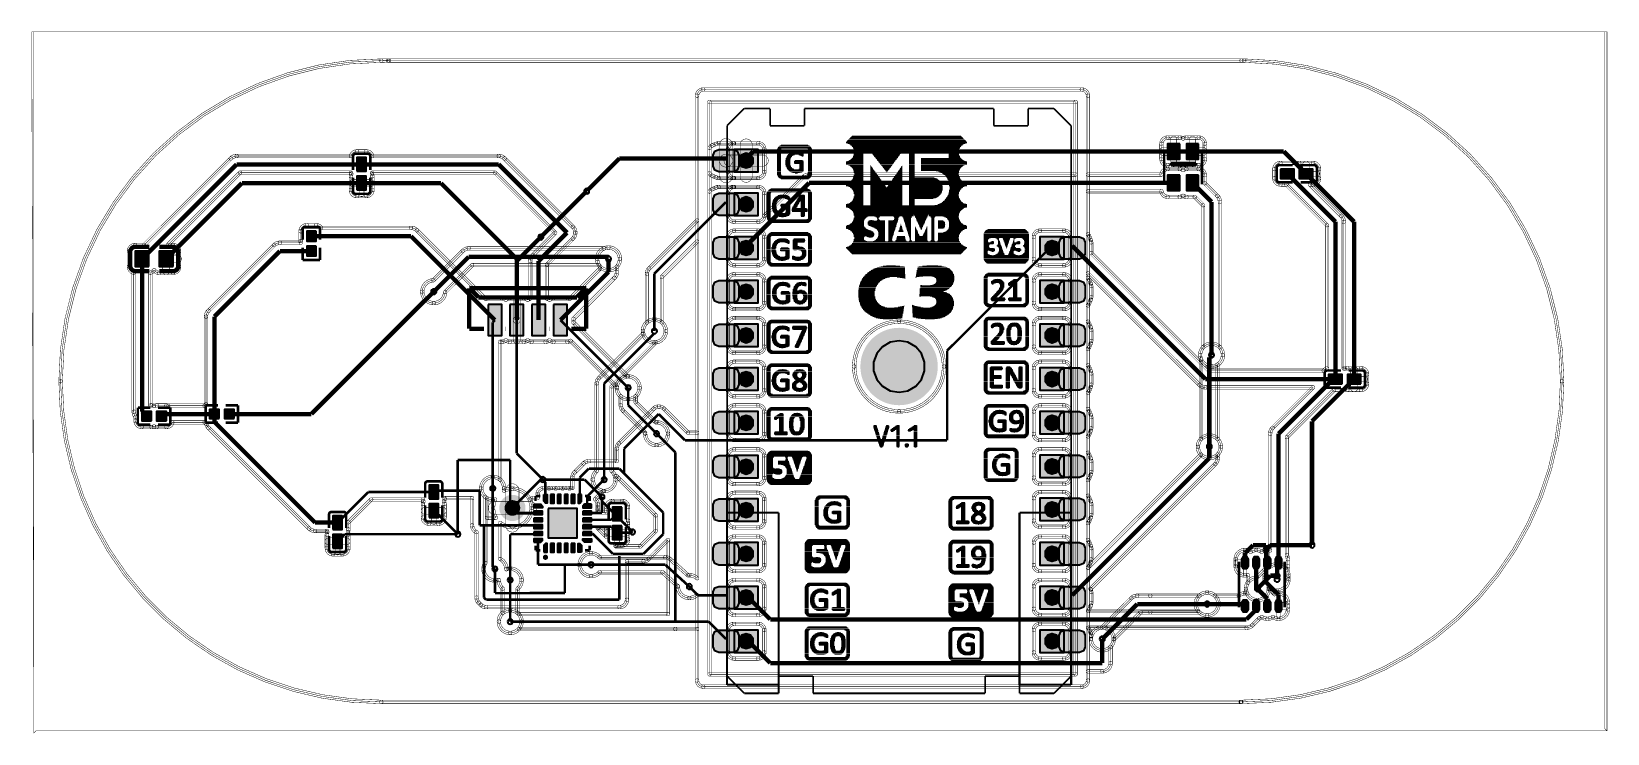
# Model space of a CAD drawing. Header units: millimetres. Extents: x -20.3 to 71.3, y -20.5 to 20.3.
import ezdxf

# ---------------------------------------------------------------- set-up
doc = ezdxf.new("R2010")
doc.units = ezdxf.units.MM
for name, color, linetype, true_color in [('Bottom Layer', 7, 'Continuous', 0x0000ff), ('Hole Layer', 7, 'Continuous', 0x222222), ('Top Layer', 7, 'Continuous', 0xff0000), ('Top Silkscreen Layer', 7, 'Continuous', 0xffcc00)]:
    doc.layers.add(name, color=color, linetype=linetype, true_color=true_color)

msp = doc.modelspace()

# ---------------------------------------------------------------- hatches: boundary and pattern name
at = {"layer": 'Bottom Layer'}
for points in [[(20.509, 13.477), (20.509, 12.177), (21.909, 12.177), (21.909, 13.477)], [(20.509, 10.937), (20.509, 9.637), (21.909, 9.637), (21.909, 10.937)], [(20.509, 8.397), (20.509, 7.097), (21.909, 7.097), (21.909, 8.397)], [(39.689, 7.097), (39.689, 8.397), (38.289, 8.397), (38.289, 7.097)], [(20.509, 5.857), (20.509, 4.557), (21.909, 4.557), (21.909, 5.857)], [(39.689, 4.557), (39.689, 5.857), (38.289, 5.857), (38.289, 4.557)], [(20.509, 3.317), (20.509, 2.017), (21.909, 2.017), (21.909, 3.317)], [(27.849, 0.857, 1), (32.349, 0.857, 1)], [(39.689, 2.017), (39.689, 3.317), (38.289, 3.317), (38.289, 2.017)], [(20.509, 0.777), (20.509, -0.523), (21.909, -0.523), (21.909, 0.777)], [(39.689, -0.523), (39.689, 0.777), (38.289, 0.777), (38.289, -0.523)], [(20.509, -1.763), (20.509, -3.063), (21.909, -3.063), (21.909, -1.763)], [(39.689, -3.063), (39.689, -1.763), (38.289, -1.763), (38.289, -3.063)], [(20.509, -4.319), (20.509, -5.619), (21.909, -5.619), (21.909, -4.319)], [(39.689, -5.603), (39.689, -4.303), (38.289, -4.303), (38.289, -5.603)], [(6.858, -7.366, 1), (8.382, -7.366, 1)], [(20.509, -6.843), (20.509, -8.143), (21.909, -8.143), (21.909, -6.843)], [(39.689, -8.103), (39.689, -6.803), (38.289, -6.803), (38.289, -8.103)], [(20.509, -9.383), (20.509, -10.683), (21.909, -10.683), (21.909, -9.383)], [(39.689, -10.683), (39.689, -9.383), (38.289, -9.383), (38.289, -10.683)], [(20.509, -11.923), (20.509, -13.223), (21.909, -13.223), (21.909, -11.923)], [(39.689, -13.223), (39.689, -11.923), (38.289, -11.923), (38.289, -13.223)], [(20.509, -14.463), (20.509, -15.763), (21.909, -15.763), (21.909, -14.463)], [(39.689, -15.763), (39.689, -14.463), (38.289, -14.463), (38.289, -15.763)]]:
    msp.add_hatch(color=256, dxfattribs=at).paths.add_polyline_path(points)
at = {"layer": 'Hole Layer'}
for points in [[(21.207, 13.252), (20.957, 13.171), (20.802, 12.958), (20.802, 12.696), (20.957, 12.483), (21.207, 12.402), (21.212, 12.402), (21.461, 12.483), (21.616, 12.696), (21.616, 12.958), (21.461, 13.171), (21.212, 13.252)], [(21.207, 10.712), (20.957, 10.631), (20.802, 10.418), (20.802, 10.156), (20.957, 9.943), (21.207, 9.862), (21.212, 9.862), (21.461, 9.943), (21.616, 10.156), (21.616, 10.418), (21.461, 10.631), (21.212, 10.712)], [(21.207, 8.172), (20.957, 8.091), (20.802, 7.878), (20.802, 7.616), (20.957, 7.403), (21.207, 7.322), (21.212, 7.322), (21.461, 7.403), (21.616, 7.616), (21.616, 7.878), (21.461, 8.091), (21.212, 8.172)], [(38.992, 7.322), (39.241, 7.403), (39.396, 7.616), (39.396, 7.878), (39.241, 8.091), (38.992, 8.172), (38.987, 8.172), (38.737, 8.091), (38.582, 7.878), (38.582, 7.616), (38.737, 7.403), (38.987, 7.322)], [(21.207, 5.632), (20.957, 5.551), (20.802, 5.338), (20.802, 5.076), (20.957, 4.863), (21.207, 4.782), (21.212, 4.782), (21.461, 4.863), (21.616, 5.076), (21.616, 5.338), (21.461, 5.551), (21.212, 5.632)], [(38.992, 4.782), (39.241, 4.863), (39.396, 5.076), (39.396, 5.338), (39.241, 5.551), (38.992, 5.632), (38.987, 5.632), (38.737, 5.551), (38.582, 5.338), (38.582, 5.076), (38.737, 4.863), (38.987, 4.782)], [(21.207, 3.092), (20.957, 3.011), (20.802, 2.798), (20.802, 2.536), (20.957, 2.323), (21.207, 2.242), (21.212, 2.242), (21.461, 2.323), (21.616, 2.536), (21.616, 2.798), (21.461, 3.011), (21.212, 3.092)], [(38.992, 2.242), (39.241, 2.323), (39.396, 2.536), (39.396, 2.798), (39.241, 3.011), (38.992, 3.092), (38.987, 3.092), (38.737, 3.011), (38.582, 2.798), (38.582, 2.536), (38.737, 2.323), (38.987, 2.242)], [(30.102, -0.643), (30.615, -0.553), (31.066, -0.292), (31.401, 0.107), (31.579, 0.597), (31.579, 1.117), (31.401, 1.607), (31.066, 2.006), (30.615, 2.267), (30.102, 2.357), (30.097, 2.357), (29.583, 2.267), (29.132, 2.006), (28.797, 1.607), (28.619, 1.117), (28.619, 0.597), (28.797, 0.107), (29.132, -0.292), (29.583, -0.553), (30.097, -0.643)], [(21.207, 0.552), (20.957, 0.471), (20.802, 0.258), (20.802, -0.004), (20.957, -0.217), (21.207, -0.298), (21.212, -0.298), (21.461, -0.217), (21.616, -0.004), (21.616, 0.258), (21.461, 0.471), (21.212, 0.552)], [(38.992, -0.298), (39.241, -0.217), (39.396, -0.004), (39.396, 0.258), (39.241, 0.471), (38.992, 0.552), (38.987, 0.552), (38.737, 0.471), (38.582, 0.258), (38.582, -0.004), (38.737, -0.217), (38.987, -0.298)], [(21.207, -1.988), (20.957, -2.069), (20.802, -2.282), (20.802, -2.544), (20.957, -2.757), (21.207, -2.838), (21.212, -2.838), (21.461, -2.757), (21.616, -2.544), (21.616, -2.282), (21.461, -2.069), (21.212, -1.988)], [(38.992, -2.838), (39.241, -2.757), (39.396, -2.544), (39.396, -2.282), (39.241, -2.069), (38.992, -1.988), (38.987, -1.988), (38.737, -2.069), (38.582, -2.282), (38.582, -2.544), (38.737, -2.757), (38.987, -2.838)], [(21.207, -4.544), (20.957, -4.625), (20.802, -4.838), (20.802, -5.1), (20.957, -5.313), (21.207, -5.394), (21.212, -5.394), (21.461, -5.313), (21.616, -5.1), (21.616, -4.838), (21.461, -4.625), (21.212, -4.544)], [(38.992, -5.378), (39.241, -5.297), (39.396, -5.084), (39.396, -4.822), (39.241, -4.609), (38.992, -4.528), (38.987, -4.528), (38.737, -4.609), (38.582, -4.822), (38.582, -5.084), (38.737, -5.297), (38.987, -5.378)], [(7.163, -7.366, 1), (8.077, -7.366, 1)], [(21.207, -7.068), (20.957, -7.149), (20.802, -7.362), (20.802, -7.624), (20.957, -7.837), (21.207, -7.918), (21.212, -7.918), (21.461, -7.837), (21.616, -7.624), (21.616, -7.362), (21.461, -7.149), (21.212, -7.068)], [(38.992, -7.878), (39.241, -7.797), (39.396, -7.584), (39.396, -7.322), (39.241, -7.109), (38.992, -7.028), (38.987, -7.028), (38.737, -7.109), (38.582, -7.322), (38.582, -7.584), (38.737, -7.797), (38.987, -7.878)], [(21.207, -9.608), (20.957, -9.689), (20.802, -9.902), (20.802, -10.164), (20.957, -10.377), (21.207, -10.458), (21.212, -10.458), (21.461, -10.377), (21.616, -10.164), (21.616, -9.902), (21.461, -9.689), (21.212, -9.608)], [(38.992, -10.458), (39.241, -10.377), (39.396, -10.164), (39.396, -9.902), (39.241, -9.689), (38.992, -9.608), (38.987, -9.608), (38.737, -9.689), (38.582, -9.902), (38.582, -10.164), (38.737, -10.377), (38.987, -10.458)], [(21.207, -12.148), (20.957, -12.229), (20.802, -12.442), (20.802, -12.704), (20.957, -12.917), (21.207, -12.998), (21.212, -12.998), (21.461, -12.917), (21.616, -12.704), (21.616, -12.442), (21.461, -12.229), (21.212, -12.148)], [(38.992, -12.998), (39.241, -12.917), (39.396, -12.704), (39.396, -12.442), (39.241, -12.229), (38.992, -12.148), (38.987, -12.148), (38.737, -12.229), (38.582, -12.442), (38.582, -12.704), (38.737, -12.917), (38.987, -12.998)], [(21.207, -14.688), (20.957, -14.769), (20.802, -14.982), (20.802, -15.244), (20.957, -15.457), (21.207, -15.538), (21.212, -15.538), (21.461, -15.457), (21.616, -15.244), (21.616, -14.982), (21.461, -14.769), (21.212, -14.688)], [(38.992, -15.538), (39.241, -15.457), (39.396, -15.244), (39.396, -14.982), (39.241, -14.769), (38.992, -14.688), (38.987, -14.688), (38.737, -14.769), (38.582, -14.982), (38.582, -15.244), (38.737, -15.457), (38.987, -15.538)]]:
    msp.add_hatch(color=256, dxfattribs=at).paths.add_polyline_path(points)
at = {"layer": 'Top Layer'}
for points in [[(46.409, 13.811), (45.709, 13.811), (45.709, 12.911), (46.409, 12.911)], [(47.509, 13.811), (46.809, 13.811), (46.809, 12.911), (47.509, 12.911)], [(-1.413, 12.215), (-0.873, 12.215), (-0.873, 13.005), (-1.413, 13.005)], [(19.289, 13.152), (19.384, 13.382), (19.614, 13.477), (20.464, 13.477), (20.694, 13.382), (20.789, 13.152), (20.789, 12.502), (20.694, 12.272), (20.464, 12.177), (19.614, 12.177), (19.384, 12.272), (19.289, 12.502)], [(20.509, 13.477), (20.509, 12.177), (21.909, 12.177), (21.909, 13.477)], [(-1.413, 11.125), (-0.873, 11.125), (-0.873, 11.915), (-1.413, 11.915)], [(46.409, 11.981), (45.709, 11.981), (45.709, 11.081), (46.409, 11.081)], [(47.509, 11.981), (46.809, 11.981), (46.809, 11.081), (47.509, 11.081)], [(52.273, 12.335), (52.273, 11.795), (53.063, 11.795), (53.063, 12.335)], [(53.363, 12.335), (53.363, 11.795), (54.153, 11.795), (54.153, 12.335)], [(19.289, 10.612), (19.384, 10.842), (19.614, 10.937), (20.464, 10.937), (20.694, 10.842), (20.789, 10.612), (20.789, 9.962), (20.694, 9.732), (20.464, 9.637), (19.614, 9.637), (19.384, 9.732), (19.289, 9.962)], [(20.509, 10.937), (20.509, 9.637), (21.909, 9.637), (21.909, 10.937)], [(-3.794, 8.717), (-4.334, 8.717), (-4.334, 8.151), (-3.794, 8.151)], [(19.289, 8.072), (19.384, 8.302), (19.614, 8.397), (20.464, 8.397), (20.694, 8.302), (20.789, 8.072), (20.789, 7.422), (20.694, 7.192), (20.464, 7.097), (19.614, 7.097), (19.384, 7.192), (19.289, 7.422)], [(20.509, 8.397), (20.509, 7.097), (21.909, 7.097), (21.909, 8.397)], [(39.689, 7.097), (39.689, 8.397), (38.289, 8.397), (38.289, 7.097)], [(40.909, 7.422), (40.814, 7.192), (40.584, 7.097), (39.734, 7.097), (39.504, 7.192), (39.409, 7.422), (39.409, 8.072), (39.504, 8.302), (39.734, 8.397), (40.584, 8.397), (40.814, 8.302), (40.909, 8.072)], [(-13.508, 6.662), (-13.508, 7.562), (-14.308, 7.562), (-14.308, 6.662)], [(-12.108, 6.662), (-12.108, 7.562), (-12.908, 7.562), (-12.908, 6.662)], [(-3.794, 7.851), (-4.334, 7.851), (-4.334, 7.285), (-3.794, 7.285)], [(19.289, 5.532), (19.384, 5.762), (19.614, 5.857), (20.464, 5.857), (20.694, 5.762), (20.789, 5.532), (20.789, 4.882), (20.694, 4.652), (20.464, 4.557), (19.614, 4.557), (19.384, 4.652), (19.289, 4.882)], [(20.509, 5.857), (20.509, 4.557), (21.909, 4.557), (21.909, 5.857)], [(39.689, 4.557), (39.689, 5.857), (38.289, 5.857), (38.289, 4.557)], [(40.909, 4.882), (40.814, 4.652), (40.584, 4.557), (39.734, 4.557), (39.504, 4.652), (39.409, 4.882), (39.409, 5.532), (39.504, 5.762), (39.734, 5.857), (40.584, 5.857), (40.814, 5.762), (40.909, 5.532)], [(6.204, 4.456), (6.204, 2.656), (7.004, 2.656), (7.004, 4.456)], [(7.474, 4.456), (7.474, 2.656), (8.274, 2.656), (8.274, 4.456)], [(8.744, 4.456), (8.744, 2.656), (9.544, 2.656), (9.544, 4.456)], [(10.014, 4.456), (10.014, 2.656), (10.814, 2.656), (10.814, 4.456)], [(19.289, 2.992), (19.384, 3.222), (19.614, 3.317), (20.464, 3.317), (20.694, 3.222), (20.789, 2.992), (20.789, 2.342), (20.694, 2.112), (20.464, 2.017), (19.614, 2.017), (19.384, 2.112), (19.289, 2.342)], [(20.509, 3.317), (20.509, 2.017), (21.909, 2.017), (21.909, 3.317)], [(27.849, 0.857, 1), (32.349, 0.857, 1)], [(39.689, 2.017), (39.689, 3.317), (38.289, 3.317), (38.289, 2.017)], [(40.909, 2.342), (40.814, 2.112), (40.584, 2.017), (39.734, 2.017), (39.504, 2.112), (39.409, 2.342), (39.409, 2.992), (39.504, 3.222), (39.734, 3.317), (40.584, 3.317), (40.814, 3.222), (40.909, 2.992)], [(19.289, 0.452), (19.384, 0.682), (19.614, 0.777), (20.464, 0.777), (20.694, 0.682), (20.789, 0.452), (20.789, -0.198), (20.694, -0.428), (20.464, -0.523), (19.614, -0.523), (19.384, -0.428), (19.289, -0.198)], [(20.509, 0.777), (20.509, -0.523), (21.909, -0.523), (21.909, 0.777)], [(39.689, -0.523), (39.689, 0.777), (38.289, 0.777), (38.289, -0.523)], [(40.909, -0.198), (40.814, -0.428), (40.584, -0.523), (39.734, -0.523), (39.504, -0.428), (39.409, -0.198), (39.409, 0.452), (39.504, 0.682), (39.734, 0.777), (40.584, 0.777), (40.814, 0.682), (40.909, 0.452)], [(55.857, -0.143), (55.857, 0.397), (55.067, 0.397), (55.067, -0.143)], [(56.947, -0.143), (56.947, 0.397), (56.157, 0.397), (56.157, -0.143)], [(-13.358, -2.302), (-13.358, -1.762), (-13.924, -1.762), (-13.924, -2.302)], [(-12.492, -2.302), (-12.492, -1.762), (-13.058, -1.762), (-13.058, -2.302)], [(-9.421, -2.175), (-9.421, -1.635), (-9.987, -1.635), (-9.987, -2.175)], [(-8.555, -2.175), (-8.555, -1.635), (-9.121, -1.635), (-9.121, -2.175)], [(19.289, -2.088), (19.384, -1.858), (19.614, -1.763), (20.464, -1.763), (20.694, -1.858), (20.789, -2.088), (20.789, -2.738), (20.694, -2.968), (20.464, -3.063), (19.614, -3.063), (19.384, -2.968), (19.289, -2.738)], [(20.509, -1.763), (20.509, -3.063), (21.909, -3.063), (21.909, -1.763)], [(39.689, -3.063), (39.689, -1.763), (38.289, -1.763), (38.289, -3.063)], [(40.909, -2.738), (40.814, -2.968), (40.584, -3.063), (39.734, -3.063), (39.504, -2.968), (39.409, -2.738), (39.409, -2.088), (39.504, -1.858), (39.734, -1.763), (40.584, -1.763), (40.814, -1.858), (40.909, -2.088)], [(19.289, -4.644), (19.384, -4.414), (19.614, -4.319), (20.464, -4.319), (20.694, -4.414), (20.789, -4.644), (20.789, -5.294), (20.694, -5.524), (20.464, -5.619), (19.614, -5.619), (19.384, -5.524), (19.289, -5.294)], [(20.509, -4.319), (20.509, -5.619), (21.909, -5.619), (21.909, -4.319)], [(39.689, -5.603), (39.689, -4.303), (38.289, -4.303), (38.289, -5.603)], [(40.909, -5.278), (40.814, -5.508), (40.584, -5.603), (39.734, -5.603), (39.504, -5.508), (39.409, -5.278), (39.409, -4.628), (39.504, -4.398), (39.734, -4.303), (40.584, -4.303), (40.814, -4.398), (40.909, -4.628)], [(2.778, -6.835), (3.318, -6.835), (3.318, -6.045), (2.778, -6.045)], [(2.778, -7.925), (3.318, -7.925), (3.318, -7.135), (2.778, -7.135)], [(6.858, -7.366, 1), (8.382, -7.366, 1)], [(8.861, -7.155), (9.267, -7.155), (9.367, -7.255), (9.366, -7.355), (8.861, -7.355)], [(9.441, -6.575), (9.641, -6.575), (9.641, -7.08), (9.541, -7.081), (9.441, -6.981)], [(9.841, -6.575), (9.841, -7.08), (10.041, -7.08), (10.041, -6.575)], [(10.241, -6.575), (10.241, -7.08), (10.441, -7.08), (10.441, -6.575)], [(10.641, -6.575), (10.641, -7.08), (10.841, -7.08), (10.841, -6.575)], [(11.041, -6.575), (11.041, -7.08), (11.241, -7.08), (11.241, -6.575)], [(11.641, -6.575), (11.441, -6.575), (11.441, -7.08), (11.541, -7.081), (11.641, -6.981)], [(12.221, -7.155), (11.815, -7.155), (11.715, -7.255), (11.716, -7.355), (12.221, -7.355)], [(13.986, -7.315), (13.446, -7.315), (13.446, -8.105), (13.986, -8.105)], [(19.289, -7.168), (19.384, -6.938), (19.614, -6.843), (20.464, -6.843), (20.694, -6.938), (20.789, -7.168), (20.789, -7.818), (20.694, -8.048), (20.464, -8.143), (19.614, -8.143), (19.384, -8.048), (19.289, -7.818)], [(20.509, -6.843), (20.509, -8.143), (21.909, -8.143), (21.909, -6.843)], [(39.689, -8.103), (39.689, -6.803), (38.289, -6.803), (38.289, -8.103)], [(40.909, -7.778), (40.814, -8.008), (40.584, -8.103), (39.734, -8.103), (39.504, -8.008), (39.409, -7.778), (39.409, -7.128), (39.504, -6.898), (39.734, -6.803), (40.584, -6.803), (40.814, -6.898), (40.909, -7.128)], [(-2.81, -8.613), (-2.27, -8.613), (-2.27, -7.823), (-2.81, -7.823)], [(8.861, -7.555), (8.861, -7.755), (9.366, -7.755), (9.366, -7.555)], [(8.861, -7.955), (8.861, -8.155), (9.366, -8.155), (9.366, -7.955)], [(9.691, -7.405), (9.691, -9.105), (11.391, -9.105), (11.391, -7.405)], [(11.716, -7.555), (11.716, -7.755), (12.221, -7.755), (12.221, -7.555)], [(11.716, -7.955), (11.716, -8.155), (12.221, -8.155), (12.221, -7.955)], [(-2.81, -9.703), (-2.27, -9.703), (-2.27, -8.913), (-2.81, -8.913)], [(8.861, -8.355), (8.861, -8.555), (9.366, -8.555), (9.366, -8.355)], [(8.861, -8.755), (8.861, -8.955), (9.366, -8.955), (9.366, -8.755)], [(8.861, -9.355), (9.267, -9.355), (9.367, -9.255), (9.366, -9.155), (8.861, -9.155)], [(11.716, -8.355), (11.716, -8.555), (12.221, -8.555), (12.221, -8.355)], [(11.716, -8.755), (11.716, -8.955), (12.221, -8.955), (12.221, -8.755)], [(12.221, -9.355), (11.816, -9.355), (11.716, -9.255), (11.716, -9.155), (12.221, -9.155)], [(13.986, -8.405), (13.446, -8.405), (13.446, -9.195), (13.986, -9.195)], [(9.441, -9.935), (9.641, -9.935), (9.641, -9.43), (9.541, -9.43), (9.441, -9.53)], [(9.841, -9.43), (9.841, -9.935), (10.041, -9.935), (10.041, -9.43)], [(10.241, -9.43), (10.241, -9.935), (10.441, -9.935), (10.441, -9.43)], [(10.641, -9.43), (10.641, -9.935), (10.841, -9.935), (10.841, -9.43)], [(11.041, -9.43), (11.041, -9.935), (11.241, -9.935), (11.241, -9.43)], [(11.641, -9.935), (11.441, -9.935), (11.441, -9.43), (11.541, -9.43), (11.641, -9.53)], [(19.289, -9.708), (19.384, -9.478), (19.614, -9.383), (20.464, -9.383), (20.694, -9.478), (20.789, -9.708), (20.789, -10.358), (20.694, -10.588), (20.464, -10.683), (19.614, -10.683), (19.384, -10.588), (19.289, -10.358)], [(20.509, -9.383), (20.509, -10.683), (21.909, -10.683), (21.909, -9.383)], [(39.689, -10.683), (39.689, -9.383), (38.289, -9.383), (38.289, -10.683)], [(40.909, -10.358), (40.814, -10.588), (40.584, -10.683), (39.734, -10.683), (39.504, -10.588), (39.409, -10.358), (39.409, -9.708), (39.504, -9.478), (39.734, -9.383), (40.584, -9.383), (40.814, -9.478), (40.909, -9.708)], [(50.388, -10.754), (50.297, -10.912), (50.115, -10.912), (50.024, -10.754), (50.024, -10.351), (50.115, -10.193), (50.297, -10.193), (50.388, -10.351)], [(51.038, -10.754), (50.947, -10.912), (50.765, -10.912), (50.674, -10.754), (50.674, -10.351), (50.765, -10.193), (50.947, -10.193), (51.038, -10.351)], [(51.688, -10.754), (51.597, -10.912), (51.415, -10.912), (51.324, -10.754), (51.324, -10.351), (51.415, -10.193), (51.597, -10.193), (51.688, -10.351)], [(52.338, -10.754), (52.247, -10.912), (52.065, -10.912), (51.974, -10.754), (51.974, -10.351), (52.065, -10.193), (52.247, -10.193), (52.338, -10.351)], [(19.289, -12.248), (19.384, -12.018), (19.614, -11.923), (20.464, -11.923), (20.694, -12.018), (20.789, -12.248), (20.789, -12.898), (20.694, -13.128), (20.464, -13.223), (19.614, -13.223), (19.384, -13.128), (19.289, -12.898)], [(20.509, -11.923), (20.509, -13.223), (21.909, -13.223), (21.909, -11.923)], [(39.689, -13.223), (39.689, -11.923), (38.289, -11.923), (38.289, -13.223)], [(40.909, -12.898), (40.814, -13.128), (40.584, -13.223), (39.734, -13.223), (39.504, -13.128), (39.409, -12.898), (39.409, -12.248), (39.504, -12.018), (39.734, -11.923), (40.584, -11.923), (40.814, -12.018), (40.909, -12.248)], [(50.388, -13.271), (50.297, -13.429), (50.115, -13.429), (50.024, -13.271), (50.024, -12.868), (50.115, -12.71), (50.297, -12.71), (50.388, -12.868)], [(51.038, -13.271), (50.947, -13.429), (50.765, -13.429), (50.674, -13.271), (50.674, -12.868), (50.765, -12.71), (50.947, -12.71), (51.038, -12.868)], [(51.688, -13.271), (51.597, -13.429), (51.415, -13.429), (51.324, -13.271), (51.324, -12.868), (51.415, -12.71), (51.597, -12.71), (51.688, -12.868)], [(52.338, -13.271), (52.247, -13.429), (52.065, -13.429), (51.974, -13.271), (51.974, -12.868), (52.065, -12.71), (52.247, -12.71), (52.338, -12.868)], [(19.289, -14.788), (19.384, -14.558), (19.614, -14.463), (20.464, -14.463), (20.694, -14.558), (20.789, -14.788), (20.789, -15.438), (20.694, -15.668), (20.464, -15.763), (19.614, -15.763), (19.384, -15.668), (19.289, -15.438)], [(20.509, -14.463), (20.509, -15.763), (21.909, -15.763), (21.909, -14.463)], [(39.689, -15.763), (39.689, -14.463), (38.289, -14.463), (38.289, -15.763)], [(40.909, -15.438), (40.814, -15.668), (40.584, -15.763), (39.734, -15.763), (39.504, -15.668), (39.409, -15.438), (39.409, -14.788), (39.504, -14.558), (39.734, -14.463), (40.584, -14.463), (40.814, -14.558), (40.909, -14.788)]]:
    msp.add_hatch(color=256, dxfattribs=at).paths.add_polyline_path(points)

# ---------------------------------------------------------------- linework, layer by layer
at = {"layer": 'Bottom Layer', "const_width": 0.0254}
for points in [[(-20.32, 20.32), (71.12, 20.32), (71.12, -20.193), (71.247, -20.32), (-20.066, -20.32), (-20.193, -20.447)], [(19.076, -17.039), (19.076, 16.245), (40.36, 16.245), (40.36, -17.039)]]:
    msp.add_lwpolyline(points, close=True, dxfattribs=at)
for points in [[(-18.744, 0, -0.414188), (-0.002, 18.743, -1), (-0.002, 18.54, 0.414188), (-18.54, 0, -1)], [(0, -18.642, -0.414214), (-18.642, 0, -0.414188), (-0.002, 18.642), (0.392, 18.638), (0.392, 18.638, 0.0013), (0.393, 18.638), (0.393, 18.638, 0.0013), (0.395, 18.638, 0.037953), (0.449, 18.642), (49.999, 18.642), (50.166, 18.641, -0.411609), (68.642, 0, -0.414214), (50, -18.642, -0.000105), (49.992, -18.642), (49.96, -18.642), (49.96, -18.642, 0.000262), (49.96, -18.642, 0.004211), (49.954, -18.642), (0, -18.642)], [(-0.003, 18.54, -1), (-0.001, 18.743), (0.393, 18.739, -1), (0.39, 18.536)], [(0.39, 18.536, -1), (0.393, 18.739), (0.393, 18.739, -1), (0.39, 18.536)], [(0.393, 18.536, -0.0013), (0.39, 18.536, -1), (0.393, 18.739, 0.0013), (0.394, 18.739, -1)], [(0.393, 18.536, -1), (0.394, 18.739), (0.394, 18.739, -1), (0.393, 18.536)], [(0.395, 18.536, -0.0013), (0.393, 18.536, -1), (0.394, 18.739, 0.0013), (0.395, 18.739, -1)], [(0.465, 18.541, -0.037953), (0.395, 18.536, -1), (0.395, 18.739, 0.037953), (0.434, 18.742, -1)], [(0.449, 18.54, -1), (0.449, 18.743), (49.999, 18.743, -1), (49.999, 18.54)], [(49.999, 18.54, -1), (50, 18.743), (50.166, 18.743, -1), (50.165, 18.54)], [(50.167, 18.743, -0.411609), (68.743, 0, -1), (68.54, 0, 0.411609), (50.165, 18.54, -1)], [(40.718, -17.755, 0.414214), (41.076, -17.397), (41.076, -17.397), (41.076, 16.603), (41.076, 16.603, 0.414214), (40.718, 16.961), (40.718, 16.961), (18.718, 16.961), (18.718, 16.961, 0.414214), (18.36, 16.603), (18.36, 16.603), (18.36, -11.454, 0.190249), (17.907, -11.275, 0.030247), (17.827, -11.28), (16.801, -10.348), (16.801, -10.348, 0.186576), (16.51, -10.235), (12.694, -10.235, 0.218054), (12.192, -10.005, 0.414214), (11.529, -10.668, 0.414214), (12.192, -11.331, 0.218054), (12.694, -11.101), (16.343, -11.101), (17.244, -11.921, 0.006445), (17.244, -11.938, 0.414214), (17.907, -12.601, 0.190249), (18.36, -12.422), (18.36, -17.397), (18.36, -17.397, 0.414214), (18.718, -17.755), (18.718, -17.755), (40.718, -17.755)], [(18.258, 16.603, -0.414214), (18.718, 17.063, -1), (18.718, 16.86, 0.414214), (18.461, 16.603, -1)], [(18.461, 16.603, -1), (18.258, 16.603), (18.258, 16.603, -1), (18.461, 16.603)], [(18.258, 16.603, -1), (18.461, 16.603), (18.461, -11.454, -1), (18.258, -11.454)], [(18.718, 16.86, -1), (18.718, 17.063), (40.718, 17.063, -1), (40.718, 16.86)], [(18.718, 16.86, -1), (18.718, 17.063), (18.718, 17.063, -1), (18.718, 16.86)], [(40.718, 17.063, -0.414214), (41.178, 16.603, -1), (40.975, 16.603, 0.414214), (40.718, 16.86, -1)], [(40.718, 16.86, -1), (40.718, 17.063), (40.718, 17.063, -1), (40.718, 16.86)], [(41.178, -17.397, -1), (40.975, -17.397), (40.975, 16.603, -1), (41.178, 16.603)], [(40.975, 16.603, -1), (41.178, 16.603), (41.178, 16.603, -1), (40.975, 16.603)], [(19.178, -17.039, -1), (18.975, -17.039), (18.975, 16.245, -1), (19.178, 16.245)], [(19.076, 16.143, -1), (19.076, 16.346), (40.36, 16.346, -1), (40.36, 16.143)], [(40.258, 16.245, -1), (40.462, 16.245), (40.462, -17.039, -1), (40.258, -17.039)], [(20.049, 13.477, -0.414214), (20.509, 13.937, -1), (20.509, 13.734, 0.414214), (20.253, 13.477, -1)], [(20.151, 12.177, 0.414214), (20.509, 11.819), (21.909, 11.819), (21.909, 11.819, 0.414214), (22.267, 12.177), (22.267, 13.477, 0.414214), (21.909, 13.835), (20.509, 13.835), (20.509, 13.835, 0.414214), (20.151, 13.477)], [(20.509, 13.734, -1), (20.509, 13.937), (21.909, 13.937, -1), (21.909, 13.734)], [(20.509, 13.734, -1), (20.509, 13.937), (20.509, 13.937, -1), (20.509, 13.734)], [(21.562, 12.827, -1), (20.857, 12.827), (20.857, 13.736, -1), (21.562, 13.736)], [(21.909, 13.937, -0.414214), (22.369, 13.477, -1), (22.166, 13.477, 0.414214), (21.909, 13.734, -1)], [(20.25, 12.499, -1), (20.25, 13.155), (21.209, 13.155, -1), (21.209, 12.499)], [(20.049, 13.477, -1), (20.253, 13.477), (20.253, 12.177, -1), (20.049, 12.177)], [(20.857, 12.827, -1), (21.562, 12.827), (21.562, 11.918, -1), (20.857, 11.918)], [(21.209, 12.499, -1), (21.209, 13.155), (22.168, 13.155, -1), (22.168, 12.499)], [(22.369, 12.177, -1), (22.166, 12.177), (22.166, 13.477, -1), (22.369, 13.477)], [(20.509, 11.717, -0.414214), (20.049, 12.177, -1), (20.253, 12.177, 0.414214), (20.509, 11.92, -1)], [(20.509, 11.717, -1), (20.509, 11.92), (21.909, 11.92, -1), (21.909, 11.717)], [(22.369, 12.177, -0.414214), (21.909, 11.717, -1), (21.909, 11.92, 0.414214), (22.166, 12.177, -1)], [(21.909, 11.717, -1), (21.909, 11.92), (21.909, 11.92, -1), (21.909, 11.717)], [(20.049, 10.937, -0.414214), (20.509, 11.397, -1), (20.509, 11.194, 0.414214), (20.253, 10.937, -1)], [(20.049, 10.937, -1), (20.253, 10.937), (20.253, 9.637, -1), (20.049, 9.637)], [(20.151, 9.637, 0.414214), (20.509, 9.279), (21.909, 9.279), (21.909, 9.279, 0.414214), (22.267, 9.637), (22.267, 10.937, 0.414214), (21.909, 11.295), (20.509, 11.295), (20.509, 11.295, 0.414214), (20.151, 10.937)], [(20.509, 11.194, -1), (20.509, 11.397), (21.909, 11.397, -1), (21.909, 11.194)], [(20.509, 11.194, -1), (20.509, 11.397), (20.509, 11.397, -1), (20.509, 11.194)], [(21.909, 11.397, -0.414214), (22.369, 10.937, -1), (22.166, 10.937, 0.414214), (21.909, 11.194, -1)], [(22.369, 9.637, -1), (22.166, 9.637), (22.166, 10.937, -1), (22.369, 10.937)], [(20.509, 9.177, -0.414214), (20.049, 9.637, -1), (20.253, 9.637, 0.414214), (20.509, 9.38, -1)], [(20.509, 9.177, -1), (20.509, 9.38), (21.909, 9.38, -1), (21.909, 9.177)], [(22.369, 9.637, -0.414214), (21.909, 9.177, -1), (21.909, 9.38, 0.414214), (22.166, 9.637, -1)], [(21.909, 9.177, -1), (21.909, 9.38), (21.909, 9.38, -1), (21.909, 9.177)], [(20.049, 8.397, -0.414214), (20.509, 8.857, -1), (20.509, 8.654, 0.414214), (20.253, 8.397, -1)], [(20.049, 8.397, -1), (20.253, 8.397), (20.253, 7.097, -1), (20.049, 7.097)], [(21.909, 6.739, 0.414214), (22.267, 7.097), (22.267, 8.397, 0.414214), (21.909, 8.755), (20.509, 8.755), (20.509, 8.755, 0.414214), (20.151, 8.397), (20.151, 7.097, 0.414214), (20.509, 6.739), (20.509, 6.739), (21.909, 6.739)], [(20.509, 8.654, -1), (20.509, 8.857), (21.909, 8.857, -1), (21.909, 8.654)], [(20.509, 8.654, -1), (20.509, 8.857), (20.509, 8.857, -1), (20.509, 8.654)], [(21.909, 8.857, -0.414214), (22.369, 8.397, -1), (22.166, 8.397, 0.414214), (21.909, 8.654, -1)], [(22.369, 7.097, -1), (22.166, 7.097), (22.166, 8.397, -1), (22.369, 8.397)], [(37.829, 8.397, -0.414214), (38.289, 8.857, -1), (38.289, 8.654, 0.414214), (38.033, 8.397, -1)], [(37.829, 8.397, -1), (38.033, 8.397), (38.033, 7.097, -1), (37.829, 7.097)], [(37.931, 7.097, 0.414214), (38.289, 6.739), (39.689, 6.739), (39.689, 6.739, 0.414214), (40.047, 7.097), (40.047, 8.397, 0.414214), (39.689, 8.755), (38.289, 8.755), (38.289, 8.755, 0.414214), (37.931, 8.397)], [(38.289, 8.654, -1), (38.289, 8.857), (39.689, 8.857, -1), (39.689, 8.654)], [(38.289, 8.654, -1), (38.289, 8.857), (38.289, 8.857, -1), (38.289, 8.654)], [(39.689, 8.857, -0.414214), (40.149, 8.397, -1), (39.946, 8.397, 0.414214), (39.689, 8.654, -1)], [(40.149, 7.097, -1), (39.946, 7.097), (39.946, 8.397, -1), (40.149, 8.397)], [(3.048, 4.544, 0.403833), (3.711, 5.183), (5.281, 6.754), (12.65, 6.754, 0.255366), (13.208, 6.449, 0.414214), (13.871, 7.112, 0.414214), (13.208, 7.775, 0.098826), (12.954, 7.724), (5.08, 7.724), (5.08, 7.724, 0.198912), (4.737, 7.582), (4.737, 7.582), (3.024, 5.87, 0.403833), (2.385, 5.207, 0.414214)], [(3.096, 5.798, -1), (2.953, 5.941), (4.665, 7.654, -1), (4.809, 7.51)], [(4.665, 7.654, -0.198912), (5.08, 7.826, -1), (5.08, 7.623, 0.198912), (4.809, 7.51, -1)], [(4.809, 7.51, -1), (4.665, 7.654), (4.665, 7.654, -1), (4.809, 7.51)], [(5.08, 7.623, -1), (5.08, 7.826), (12.954, 7.826, -1), (12.954, 7.623)], [(5.08, 7.623, -1), (5.08, 7.826), (5.08, 7.826, -1), (5.08, 7.623)], [(12.915, 7.818, -0.098826), (13.208, 7.877, -1), (13.208, 7.673, 0.098826), (12.993, 7.63, -1)], [(13.208, 7.877, -0.414214), (13.973, 7.112, -1), (13.769, 7.112, 0.414214), (13.208, 7.673, -1)], [(3.782, 5.112, -1), (3.639, 5.255), (5.209, 6.826, -1), (5.353, 6.682)], [(5.281, 6.652, -1), (5.281, 6.855), (12.65, 6.855, -1), (12.65, 6.652)], [(13.208, 6.347, -0.255366), (12.565, 6.699, -1), (12.736, 6.809, 0.255366), (13.208, 6.551, -1)], [(13.973, 7.112, -0.414214), (13.208, 6.347, -1), (13.208, 6.551, 0.414214), (13.769, 7.112, -1)], [(20.509, 6.637, -0.414214), (20.049, 7.097, -1), (20.253, 7.097, 0.414214), (20.509, 6.84, -1)], [(20.509, 6.637, -1), (20.509, 6.84), (20.509, 6.84, -1), (20.509, 6.637)], [(20.509, 6.637, -1), (20.509, 6.84), (21.909, 6.84, -1), (21.909, 6.637)], [(22.369, 7.097, -0.414214), (21.909, 6.637, -1), (21.909, 6.84, 0.414214), (22.166, 7.097, -1)], [(21.909, 6.637, -1), (21.909, 6.84), (21.909, 6.84, -1), (21.909, 6.637)], [(38.289, 6.637, -0.414214), (37.829, 7.097, -1), (38.033, 7.097, 0.414214), (38.289, 6.84, -1)], [(38.289, 6.637, -1), (38.289, 6.84), (39.689, 6.84, -1), (39.689, 6.637)], [(40.149, 7.097, -0.414214), (39.689, 6.637, -1), (39.689, 6.84, 0.414214), (39.946, 7.097, -1)], [(39.689, 6.637, -1), (39.689, 6.84), (39.689, 6.84, -1), (39.689, 6.637)], [(2.283, 5.207, -0.403833), (3.021, 5.971, -1), (3.028, 5.768, 0.403833), (2.487, 5.207, -1)], [(20.049, 5.857, -0.414214), (20.509, 6.317, -1), (20.509, 6.114, 0.414214), (20.253, 5.857, -1)], [(20.049, 5.857, -1), (20.253, 5.857), (20.253, 4.557, -1), (20.049, 4.557)], [(20.151, 4.557, 0.414214), (20.509, 4.199), (20.509, 4.199), (21.909, 4.199), (21.909, 4.199, 0.414214), (22.267, 4.557), (22.267, 5.857, 0.414214), (21.909, 6.215), (21.909, 6.215), (20.509, 6.215), (20.509, 6.215, 0.414214), (20.151, 5.857)], [(20.509, 6.114, -1), (20.509, 6.317), (21.909, 6.317, -1), (21.909, 6.114)], [(20.509, 6.114, -1), (20.509, 6.317), (20.509, 6.317, -1), (20.509, 6.114)], [(21.909, 6.317, -0.414214), (22.369, 5.857, -1), (22.166, 5.857, 0.414214), (21.909, 6.114, -1)], [(21.909, 6.114, -1), (21.909, 6.317), (21.909, 6.317, -1), (21.909, 6.114)], [(22.369, 4.557, -1), (22.166, 4.557), (22.166, 5.857, -1), (22.369, 5.857)], [(37.829, 5.857, -0.414214), (38.289, 6.317, -1), (38.289, 6.114, 0.414214), (38.033, 5.857, -1)], [(37.829, 5.857, -1), (38.033, 5.857), (38.033, 4.557, -1), (37.829, 4.557)], [(39.689, 4.199, 0.414214), (40.047, 4.557), (40.047, 5.857, 0.414214), (39.689, 6.215), (39.689, 6.215), (38.289, 6.215), (38.289, 6.215, 0.414214), (37.931, 5.857), (37.931, 4.557, 0.414214), (38.289, 4.199), (38.289, 4.199), (39.689, 4.199)], [(38.289, 6.114, -1), (38.289, 6.317), (39.689, 6.317, -1), (39.689, 6.114)], [(38.289, 6.114, -1), (38.289, 6.317), (38.289, 6.317, -1), (38.289, 6.114)], [(39.689, 6.317, -0.414214), (40.149, 5.857, -1), (39.946, 5.857, 0.414214), (39.689, 6.114, -1)], [(39.689, 6.114, -1), (39.689, 6.317), (39.689, 6.317, -1), (39.689, 6.114)], [(40.149, 4.557, -1), (39.946, 4.557), (39.946, 5.857, -1), (40.149, 5.857)], [(3.048, 4.442, -0.414214), (2.283, 5.207, -1), (2.487, 5.207, 0.414214), (3.048, 4.646, -1)], [(3.812, 5.18, -0.403833), (3.048, 4.442, -1), (3.048, 4.646, 0.403833), (3.609, 5.187, -1)], [(20.509, 4.097, -0.414214), (20.049, 4.557, -1), (20.253, 4.557, 0.414214), (20.509, 4.3, -1)], [(22.369, 4.557, -0.414214), (21.909, 4.097, -1), (21.909, 4.3, 0.414214), (22.166, 4.557, -1)], [(38.289, 4.097, -0.414214), (37.829, 4.557, -1), (38.033, 4.557, 0.414214), (38.289, 4.3, -1)], [(40.149, 4.557, -0.414214), (39.689, 4.097, -1), (39.689, 4.3, 0.414214), (39.946, 4.557, -1)], [(15.11, 2.921, -0.414214), (15.875, 3.686, -1), (15.875, 3.482, 0.414214), (15.314, 2.921, -1)], [(15.875, 3.686, -0.414214), (16.64, 2.921, -1), (16.436, 2.921, 0.414214), (15.875, 3.482, -1)], [(20.049, 3.317, -0.414214), (20.509, 3.777, -1), (20.509, 3.574, 0.414214), (20.253, 3.317, -1)], [(20.151, 2.017, 0.414214), (20.509, 1.659), (20.509, 1.659), (21.909, 1.659), (21.909, 1.659, 0.414214), (22.267, 2.017), (22.267, 3.317, 0.414214), (21.909, 3.675), (21.909, 3.675), (20.509, 3.675), (20.509, 3.675, 0.414214), (20.151, 3.317)], [(20.509, 4.097, -1), (20.509, 4.3), (20.509, 4.3, -1), (20.509, 4.097)], [(20.509, 4.097, -1), (20.509, 4.3), (21.909, 4.3, -1), (21.909, 4.097)], [(20.509, 3.574, -1), (20.509, 3.777), (21.909, 3.777, -1), (21.909, 3.574)], [(20.509, 3.574, -1), (20.509, 3.777), (20.509, 3.777, -1), (20.509, 3.574)], [(21.909, 4.097, -1), (21.909, 4.3), (21.909, 4.3, -1), (21.909, 4.097)], [(21.909, 3.777, -0.414214), (22.369, 3.317, -1), (22.166, 3.317, 0.414214), (21.909, 3.574, -1)], [(21.909, 3.574, -1), (21.909, 3.777), (21.909, 3.777, -1), (21.909, 3.574)], [(37.829, 3.317, -0.414214), (38.289, 3.777, -1), (38.289, 3.574, 0.414214), (38.033, 3.317, -1)], [(39.689, 1.659, 0.414214), (40.047, 2.017), (40.047, 3.317, 0.414214), (39.689, 3.675), (39.689, 3.675), (38.289, 3.675), (38.289, 3.675, 0.414214), (37.931, 3.317), (37.931, 2.017, 0.414214), (38.289, 1.659), (38.289, 1.659), (39.689, 1.659)], [(38.289, 4.097, -1), (38.289, 4.3), (38.289, 4.3, -1), (38.289, 4.097)], [(38.289, 4.097, -1), (38.289, 4.3), (39.689, 4.3, -1), (39.689, 4.097)], [(38.289, 3.574, -1), (38.289, 3.777), (39.689, 3.777, -1), (39.689, 3.574)], [(38.289, 3.574, -1), (38.289, 3.777), (38.289, 3.777, -1), (38.289, 3.574)], [(39.689, 4.097, -1), (39.689, 4.3), (39.689, 4.3, -1), (39.689, 4.097)], [(39.689, 3.777, -0.414214), (40.149, 3.317, -1), (39.946, 3.317, 0.414214), (39.689, 3.574, -1)], [(39.689, 3.574, -1), (39.689, 3.777), (39.689, 3.777, -1), (39.689, 3.574)], [(12.291, -5.715, 0.414214), (12.954, -6.378, 0.414214), (13.617, -5.715, 0.218054), (13.387, -5.213), (13.387, -0.306), (15.957, 2.263, 0.378482), (16.538, 2.921, 0.414214), (15.875, 3.584, 0.414214), (15.212, 2.921, 0.060322), (15.231, 2.763), (12.648, 0.179), (12.648, 0.179, 0.198912), (12.521, -0.127), (12.521, -5.213, 0.218054)], [(12.72, 0.107, -1), (12.576, 0.251), (15.159, 2.835, -1), (15.303, 2.691)], [(15.133, 2.739, -0.060322), (15.11, 2.921, -1), (15.314, 2.921, 0.060322), (15.33, 2.787, -1)], [(16.64, 2.921, -0.378482), (15.969, 2.162, -1), (15.944, 2.364, 0.378482), (16.436, 2.921, -1)], [(20.049, 3.317, -1), (20.253, 3.317), (20.253, 2.017, -1), (20.049, 2.017)], [(22.369, 2.017, -1), (22.166, 2.017), (22.166, 3.317, -1), (22.369, 3.317)], [(27.389, 0.857, -0.414214), (30.099, 3.567, -1), (30.099, 3.364, 0.414214), (27.593, 0.857, -1)], [(27.491, 0.857, 0.414214), (30.099, -1.751, 0.414214), (32.707, 0.857, 0.414214), (30.099, 3.465, 0.414214)], [(30.099, 3.567, -0.414214), (32.809, 0.857, -1), (32.606, 0.857, 0.414214), (30.099, 3.364, -1)], [(37.829, 3.317, -1), (38.033, 3.317), (38.033, 2.017, -1), (37.829, 2.017)], [(40.149, 2.017, -1), (39.946, 2.017), (39.946, 3.317, -1), (40.149, 3.317)], [(13.459, -0.378, -1), (13.315, -0.235), (15.885, 2.335, -1), (16.029, 2.191)], [(20.509, 1.557, -0.414214), (20.049, 2.017, -1), (20.253, 2.017, 0.414214), (20.509, 1.76, -1)], [(22.369, 2.017, -0.414214), (21.909, 1.557, -1), (21.909, 1.76, 0.414214), (22.166, 2.017, -1)], [(38.289, 1.557, -0.414214), (37.829, 2.017, -1), (38.033, 2.017, 0.414214), (38.289, 1.76, -1)], [(40.149, 2.017, -0.414214), (39.689, 1.557, -1), (39.689, 1.76, 0.414214), (39.946, 2.017, -1)], [(48.133, -4.473, 0.414214), (48.796, -3.81, 0.189684), (48.618, -3.358), (48.618, 0.966, 0.255366), (48.923, 1.524, 0.414214), (48.26, 2.187, 0.414214), (47.597, 1.524, 0.098826), (47.648, 1.269), (47.648, -3.358, 0.189684), (47.47, -3.81, 0.414214)], [(47.496, 1.524, -0.414214), (48.26, 2.289, -1), (48.26, 2.085, 0.414214), (47.699, 1.524, -1)], [(48.26, 2.289, -0.414214), (49.025, 1.524, -1), (48.821, 1.524, 0.414214), (48.26, 2.085, -1)], [(20.049, 0.777, -0.414214), (20.509, 1.237, -1), (20.509, 1.034, 0.414214), (20.253, 0.777, -1)], [(20.151, -0.523, 0.414214), (20.509, -0.881), (20.509, -0.881), (21.909, -0.881), (21.909, -0.881, 0.414214), (22.267, -0.523), (22.267, 0.777, 0.414214), (21.909, 1.135), (21.909, 1.135), (20.509, 1.135), (20.509, 1.135, 0.414214), (20.151, 0.777)], [(20.509, 1.557, -1), (20.509, 1.76), (20.509, 1.76, -1), (20.509, 1.557)], [(20.509, 1.557, -1), (20.509, 1.76), (21.909, 1.76, -1), (21.909, 1.557)], [(20.509, 1.034, -1), (20.509, 1.237), (21.909, 1.237, -1), (21.909, 1.034)], [(20.509, 1.034, -1), (20.509, 1.237), (20.509, 1.237, -1), (20.509, 1.034)], [(21.909, 1.557, -1), (21.909, 1.76), (21.909, 1.76, -1), (21.909, 1.557)], [(21.909, 1.237, -0.414214), (22.369, 0.777, -1), (22.166, 0.777, 0.414214), (21.909, 1.034, -1)], [(21.909, 1.034, -1), (21.909, 1.237), (21.909, 1.237, -1), (21.909, 1.034)], [(30.099, -1.853, -0.414214), (27.389, 0.857, -1), (27.593, 0.857, 0.414214), (30.099, -1.65, -1)], [(32.809, 0.857, -0.414214), (30.099, -1.853, -1), (30.099, -1.65, 0.414214), (32.606, 0.857, -1)], [(37.829, 0.777, -0.414214), (38.289, 1.237, -1), (38.289, 1.034, 0.414214), (38.033, 0.777, -1)], [(37.931, -0.523, 0.414214), (38.289, -0.881), (39.689, -0.881), (39.689, -0.881, 0.414214), (40.047, -0.523), (40.047, 0.777, 0.414214), (39.689, 1.135), (39.689, 1.135), (38.289, 1.135), (38.289, 1.135, 0.414214), (37.931, 0.777)], [(38.289, 1.557, -1), (38.289, 1.76), (38.289, 1.76, -1), (38.289, 1.557)], [(38.289, 1.557, -1), (38.289, 1.76), (39.689, 1.76, -1), (39.689, 1.557)], [(38.289, 1.034, -1), (38.289, 1.237), (39.689, 1.237, -1), (39.689, 1.034)], [(38.289, 1.034, -1), (38.289, 1.237), (38.289, 1.237, -1), (38.289, 1.034)], [(39.689, 1.557, -1), (39.689, 1.76), (39.689, 1.76, -1), (39.689, 1.557)], [(39.689, 1.237, -0.414214), (40.149, 0.777, -1), (39.946, 0.777, 0.414214), (39.689, 1.034, -1)], [(39.689, 1.034, -1), (39.689, 1.237), (39.689, 1.237, -1), (39.689, 1.034)], [(47.554, 1.23, -0.098826), (47.496, 1.524, -1), (47.699, 1.524, 0.098826), (47.742, 1.309, -1)], [(47.546, 1.269, -1), (47.75, 1.269), (47.75, -3.358, -1), (47.546, -3.358)], [(49.025, 1.524, -0.255366), (48.673, 0.881, -1), (48.563, 1.052, 0.255366), (48.821, 1.524, -1)], [(48.72, -3.358, -1), (48.517, -3.358), (48.517, 0.966, -1), (48.72, 0.966)], [(0, -18.743, -0.414214), (-18.744, 0, -1), (-18.54, 0, 0.414214), (0, -18.54, -1)], [(12.419, -0.127, -0.198912), (12.576, 0.251, -1), (12.72, 0.107, 0.198912), (12.622, -0.127, -1)], [(12.72, 0.107, -1), (12.576, 0.251), (12.576, 0.251, -1), (12.72, 0.107)], [(13.586, -0.381, -0.414214), (14.351, 0.384, -1), (14.351, 0.18, 0.414214), (13.79, -0.381, -1)], [(15.339, -3.048, 0.414214), (16.002, -3.711, 0.414214), (16.665, -3.048, 0.414214), (16.002, -2.385, 0.018345), (15.953, -2.387), (14.784, -1.218), (14.784, -0.883, 0.218054), (15.014, -0.381, 0.414214), (14.351, 0.282, 0.414214), (13.688, -0.381, 0.218054), (13.918, -0.883), (13.918, -1.397), (13.918, -1.397, 0.198912), (14.045, -1.703), (14.045, -1.703), (15.341, -2.999, 0.018345)], [(14.351, 0.384, -0.414214), (15.116, -0.381, -1), (14.912, -0.381, 0.414214), (14.351, 0.18, -1)], [(20.049, 0.777, -1), (20.253, 0.777), (20.253, -0.523, -1), (20.049, -0.523)], [(22.369, -0.523, -1), (22.166, -0.523), (22.166, 0.777, -1), (22.369, 0.777)], [(37.829, 0.777, -1), (38.033, 0.777), (38.033, -0.523, -1), (37.829, -0.523)], [(40.149, -0.523, -1), (39.946, -0.523), (39.946, 0.777, -1), (40.149, 0.777)], [(68.743, 0, -0.414214), (50, -18.743, -1), (50, -18.54, 0.414214), (68.54, 0, -1)], [(12.419, -0.127, -1), (12.622, -0.127), (12.622, -5.213, -1), (12.419, -5.213)], [(13.489, -5.213, -1), (13.286, -5.213), (13.286, -0.306, -1), (13.489, -0.306)], [(13.851, -0.96, -0.218054), (13.586, -0.381, -1), (13.79, -0.381, 0.218054), (13.984, -0.806, -1)], [(13.816, -0.883, -1), (14.019, -0.883), (14.019, -1.397, -1), (13.816, -1.397)], [(15.116, -0.381, -0.218054), (14.851, -0.96, -1), (14.718, -0.806, 0.218054), (14.912, -0.381, -1)], [(14.886, -1.218, -1), (14.683, -1.218), (14.683, -0.883, -1), (14.886, -0.883)], [(20.509, -0.983, -0.414214), (20.049, -0.523, -1), (20.253, -0.523, 0.414214), (20.509, -0.78, -1)], [(20.509, -0.983, -1), (20.509, -0.78), (20.509, -0.78, -1), (20.509, -0.983)], [(20.509, -0.983, -1), (20.509, -0.78), (21.909, -0.78, -1), (21.909, -0.983)], [(22.369, -0.523, -0.414214), (21.909, -0.983, -1), (21.909, -0.78, 0.414214), (22.166, -0.523, -1)], [(21.909, -0.983, -1), (21.909, -0.78), (21.909, -0.78, -1), (21.909, -0.983)], [(38.289, -0.983, -0.414214), (37.829, -0.523, -1), (38.033, -0.523, 0.414214), (38.289, -0.78, -1)], [(38.289, -0.983, -1), (38.289, -0.78), (39.689, -0.78, -1), (39.689, -0.983)], [(40.149, -0.523, -0.414214), (39.689, -0.983, -1), (39.689, -0.78, 0.414214), (39.946, -0.523, -1)], [(39.689, -0.983, -1), (39.689, -0.78), (39.689, -0.78, -1), (39.689, -0.983)], [(13.816, -1.397, -1), (14.019, -1.397), (14.019, -1.397, -1), (13.816, -1.397)], [(13.973, -1.775, -0.198912), (13.816, -1.397, -1), (14.019, -1.397, 0.198912), (14.117, -1.631, -1)], [(13.973, -1.775, -1), (14.117, -1.631), (14.117, -1.631, -1), (13.973, -1.775)], [(13.973, -1.775, -1), (14.117, -1.631), (15.413, -2.928, -1), (15.269, -3.071)], [(14.712, -1.289, -1), (14.856, -1.146), (16.025, -2.315, -1), (15.882, -2.459)], [(20.049, -1.763, -0.414214), (20.509, -1.303, -1), (20.509, -1.506, 0.414214), (20.253, -1.763, -1)], [(20.049, -1.763, -1), (20.253, -1.763), (20.253, -3.063, -1), (20.049, -3.063)], [(20.151, -3.063, 0.414214), (20.509, -3.421), (20.509, -3.421), (21.909, -3.421), (21.909, -3.421, 0.414214), (22.267, -3.063), (22.267, -1.763, 0.414214), (21.909, -1.405), (21.909, -1.405), (20.509, -1.405), (20.509, -1.405, 0.414214), (20.151, -1.763)], [(20.509, -1.506, -1), (20.509, -1.303), (21.909, -1.303, -1), (21.909, -1.506)], [(20.509, -1.506, -1), (20.509, -1.303), (20.509, -1.303, -1), (20.509, -1.506)], [(21.909, -1.303, -0.414214), (22.369, -1.763, -1), (22.166, -1.763, 0.414214), (21.909, -1.506, -1)], [(21.909, -1.506, -1), (21.909, -1.303), (21.909, -1.303, -1), (21.909, -1.506)], [(22.369, -3.063, -1), (22.166, -3.063), (22.166, -1.763, -1), (22.369, -1.763)], [(37.829, -1.763, -0.414214), (38.289, -1.303, -1), (38.289, -1.506, 0.414214), (38.033, -1.763, -1)], [(37.829, -1.763, -1), (38.033, -1.763), (38.033, -3.063, -1), (37.829, -3.063)], [(39.689, -3.421, 0.414214), (40.047, -3.063), (40.047, -1.763, 0.414214), (39.689, -1.405), (39.689, -1.405), (38.289, -1.405), (38.289, -1.405, 0.414214), (37.931, -1.763), (37.931, -3.063, 0.414214), (38.289, -3.421), (38.289, -3.421), (39.689, -3.421)], [(38.289, -1.506, -1), (38.289, -1.303), (39.689, -1.303, -1), (39.689, -1.506)], [(38.289, -1.506, -1), (38.289, -1.303), (38.289, -1.303, -1), (38.289, -1.506)], [(39.689, -1.303, -0.414214), (40.149, -1.763, -1), (39.946, -1.763, 0.414214), (39.689, -1.506, -1)], [(39.689, -1.506, -1), (39.689, -1.303), (39.689, -1.303, -1), (39.689, -1.506)], [(40.149, -3.063, -1), (39.946, -3.063), (39.946, -1.763, -1), (40.149, -1.763)], [(15.946, -2.286, -0.018345), (16.002, -2.283, -1), (16.002, -2.487, 0.018345), (15.961, -2.488, -1)], [(16.002, -2.283, -0.414214), (16.767, -3.048, -1), (16.563, -3.048, 0.414214), (16.002, -2.487, -1)], [(15.237, -3.048, -0.018345), (15.24, -2.992, -1), (15.442, -3.007, 0.018345), (15.441, -3.048, -1)], [(16.002, -3.813, -0.414214), (15.237, -3.048, -1), (15.441, -3.048, 0.414214), (16.002, -3.609, -1)], [(16.767, -3.048, -0.414214), (16.002, -3.813, -1), (16.002, -3.609, 0.414214), (16.563, -3.048, -1)], [(20.509, -3.523, -0.414214), (20.049, -3.063, -1), (20.253, -3.063, 0.414214), (20.509, -3.32, -1)], [(20.509, -3.523, -1), (20.509, -3.32), (20.509, -3.32, -1), (20.509, -3.523)], [(20.509, -3.523, -1), (20.509, -3.32), (21.909, -3.32, -1), (21.909, -3.523)], [(22.369, -3.063, -0.414214), (21.909, -3.523, -1), (21.909, -3.32, 0.414214), (22.166, -3.063, -1)], [(21.909, -3.523, -1), (21.909, -3.32), (21.909, -3.32, -1), (21.909, -3.523)], [(38.289, -3.523, -0.414214), (37.829, -3.063, -1), (38.033, -3.063, 0.414214), (38.289, -3.32, -1)], [(38.289, -3.523, -1), (38.289, -3.32), (38.289, -3.32, -1), (38.289, -3.523)], [(38.289, -3.523, -1), (38.289, -3.32), (39.689, -3.32, -1), (39.689, -3.523)], [(40.149, -3.063, -0.414214), (39.689, -3.523, -1), (39.689, -3.32, 0.414214), (39.946, -3.063, -1)], [(39.689, -3.523, -1), (39.689, -3.32), (39.689, -3.32, -1), (39.689, -3.523)], [(47.369, -3.81, -0.189684), (47.574, -3.289, -1), (47.722, -3.427, 0.189684), (47.572, -3.81, -1)], [(48.693, -3.289, -0.189684), (48.898, -3.81, -1), (48.694, -3.81, 0.189684), (48.544, -3.427, -1)], [(20.049, -4.319, -0.414214), (20.509, -3.859, -1), (20.509, -4.062, 0.414214), (20.253, -4.319, -1)], [(20.049, -4.319, -1), (20.253, -4.319), (20.253, -5.619, -1), (20.049, -5.619)], [(20.151, -5.619, 0.414214), (20.509, -5.977), (20.509, -5.977), (21.909, -5.977), (21.909, -5.977, 0.414214), (22.267, -5.619), (22.267, -4.319, 0.414214), (21.909, -3.961), (21.909, -3.961), (20.509, -3.961), (20.509, -3.961, 0.414214), (20.151, -4.319)], [(20.509, -4.062, -1), (20.509, -3.859), (21.909, -3.859, -1), (21.909, -4.062)], [(20.509, -4.062, -1), (20.509, -3.859), (20.509, -3.859, -1), (20.509, -4.062)], [(21.909, -3.859, -0.414214), (22.369, -4.319, -1), (22.166, -4.319, 0.414214), (21.909, -4.062, -1)], [(21.909, -4.062, -1), (21.909, -3.859), (21.909, -3.859, -1), (21.909, -4.062)], [(22.369, -5.619, -1), (22.166, -5.619), (22.166, -4.319, -1), (22.369, -4.319)], [(37.829, -4.303, -0.414214), (38.289, -3.843, -1), (38.289, -4.046, 0.414214), (38.033, -4.303, -1)], [(37.829, -4.303, -1), (38.033, -4.303), (38.033, -5.603, -1), (37.829, -5.603)], [(37.931, -5.603, 0.414214), (38.289, -5.961), (38.289, -5.961), (39.689, -5.961), (39.689, -5.961, 0.414214), (40.047, -5.603), (40.047, -4.303, 0.414214), (39.689, -3.945), (39.689, -3.945), (38.289, -3.945), (38.289, -3.945, 0.414214), (37.931, -4.303)], [(38.289, -4.046, -1), (38.289, -3.843), (39.689, -3.843, -1), (39.689, -4.046)], [(38.289, -4.046, -1), (38.289, -3.843), (38.289, -3.843, -1), (38.289, -4.046)], [(39.689, -3.843, -0.414214), (40.149, -4.303, -1), (39.946, -4.303, 0.414214), (39.689, -4.046, -1)], [(39.689, -4.046, -1), (39.689, -3.843), (39.689, -3.843, -1), (39.689, -4.046)], [(40.149, -5.603, -1), (39.946, -5.603), (39.946, -4.303, -1), (40.149, -4.303)], [(48.133, -4.575, -0.414214), (47.369, -3.81, -1), (47.572, -3.81, 0.414214), (48.133, -4.371, -1)], [(48.898, -3.81, -0.414214), (48.133, -4.575, -1), (48.133, -4.371, 0.414214), (48.694, -3.81, -1)], [(5.712, -6.223, -0.414214), (6.477, -5.458, -1), (6.477, -5.662, 0.414214), (5.916, -6.223, -1)], [(6.477, -5.458, -0.414214), (7.242, -6.223, -1), (7.038, -6.223, 0.414214), (6.477, -5.662, -1)], [(12.189, -5.715, -0.218054), (12.454, -5.136, -1), (12.587, -5.29, 0.218054), (12.393, -5.715, -1)], [(13.454, -5.136, -0.218054), (13.719, -5.715, -1), (13.515, -5.715, 0.218054), (13.321, -5.29, -1)], [(38.289, -6.063, -0.414214), (37.829, -5.603, -1), (38.033, -5.603, 0.414214), (38.289, -5.86, -1)], [(40.149, -5.603, -0.414214), (39.689, -6.063, -1), (39.689, -5.86, 0.414214), (39.946, -5.603, -1)], [(5.977, -6.802, -0.218054), (5.712, -6.223, -1), (5.916, -6.223, 0.218054), (6.11, -6.648, -1)], [(7.493, -14.633, 0.414214), (8.156, -13.97, 0.218054), (7.926, -13.468), (7.926, -12.059, 0.218054), (8.156, -11.557, 0.414214), (7.493, -10.894, 0.087256), (7.267, -10.934, 0.004464), (7.267, -10.922, 0.279661), (6.91, -10.334), (6.91, -8.233, 0.173292), (7.62, -8.486, 0.414214), (8.74, -7.366, 0.414214), (7.62, -6.246, 0.114824), (7.125, -6.361, 0.052456), (7.14, -6.223, 0.414214), (6.477, -5.56, 0.414214), (5.814, -6.223, 0.218054), (6.044, -6.725), (6.044, -10.567, 0.142027), (5.941, -10.922, 0.414214), (6.604, -11.585, 0.087256), (6.83, -11.545, 0.004464), (6.83, -11.557, 0.218054), (7.06, -12.059), (7.06, -13.468, 0.218054), (6.83, -13.97, 0.414214)], [(7.242, -6.223, -0.052456), (7.225, -6.382, -1), (7.026, -6.34, 0.052456), (7.038, -6.223, -1)], [(7.081, -6.27, -0.114824), (7.62, -6.144, -1), (7.62, -6.347, 0.114824), (7.17, -6.452, -1)], [(8.004, -7.366, -1), (7.236, -7.366), (7.236, -6.345, -1), (8.004, -6.345)], [(7.62, -6.144, -0.414214), (8.842, -7.366, -1), (8.639, -7.366, 0.414214), (7.62, -6.347, -1)], [(12.954, -6.48, -0.414214), (12.189, -5.715, -1), (12.393, -5.715, 0.414214), (12.954, -6.276, -1)], [(13.719, -5.715, -0.414214), (12.954, -6.48, -1), (12.954, -6.276, 0.414214), (13.515, -5.715, -1)], [(20.509, -6.079, -0.414214), (20.049, -5.619, -1), (20.253, -5.619, 0.414214), (20.509, -5.876, -1)], [(20.049, -6.843, -0.414214), (20.509, -6.383, -1), (20.509, -6.586, 0.414214), (20.253, -6.843, -1)], [(20.509, -6.079, -1), (20.509, -5.876), (20.509, -5.876, -1), (20.509, -6.079)], [(20.509, -6.079, -1), (20.509, -5.876), (21.909, -5.876, -1), (21.909, -6.079)], [(20.509, -6.586, -1), (20.509, -6.383), (21.909, -6.383, -1), (21.909, -6.586)], [(20.509, -6.586, -1), (20.509, -6.383), (20.509, -6.383, -1), (20.509, -6.586)], [(22.369, -5.619, -0.414214), (21.909, -6.079, -1), (21.909, -5.876, 0.414214), (22.166, -5.619, -1)], [(21.909, -6.079, -1), (21.909, -5.876), (21.909, -5.876, -1), (21.909, -6.079)], [(21.909, -6.383, -0.414214), (22.369, -6.843, -1), (22.166, -6.843, 0.414214), (21.909, -6.586, -1)], [(21.909, -6.586, -1), (21.909, -6.383), (21.909, -6.383, -1), (21.909, -6.586)], [(37.829, -6.803, -0.414214), (38.289, -6.343, -1), (38.289, -6.546, 0.414214), (38.033, -6.803, -1)], [(38.289, -6.063, -1), (38.289, -5.86), (38.289, -5.86, -1), (38.289, -6.063)], [(38.289, -6.063, -1), (38.289, -5.86), (39.689, -5.86, -1), (39.689, -6.063)], [(38.289, -6.546, -1), (38.289, -6.343), (39.689, -6.343, -1), (39.689, -6.546)], [(38.289, -6.546, -1), (38.289, -6.343), (38.289, -6.343, -1), (38.289, -6.546)], [(39.689, -6.063, -1), (39.689, -5.86), (39.689, -5.86, -1), (39.689, -6.063)], [(39.689, -6.343, -0.414214), (40.149, -6.803, -1), (39.946, -6.803, 0.414214), (39.689, -6.546, -1)], [(5.942, -6.725, -1), (6.145, -6.725), (6.145, -10.567, -1), (5.942, -10.567)], [(7.62, -7.75, -1), (7.62, -6.982), (8.641, -6.982, -1), (8.641, -7.75)], [(7.236, -7.366, -1), (8.004, -7.366), (8.004, -8.387, -1), (7.236, -8.387)], [(8.842, -7.366, -0.414214), (7.62, -8.588, -1), (7.62, -8.385, 0.414214), (8.639, -7.366, -1)], [(20.049, -6.843, -1), (20.253, -6.843), (20.253, -8.143, -1), (20.049, -8.143)], [(20.151, -8.143, 0.414214), (20.509, -8.501), (21.909, -8.501), (21.909, -8.501, 0.414214), (22.267, -8.143), (22.267, -6.843, 0.414214), (21.909, -6.485), (21.909, -6.485), (20.509, -6.485), (20.509, -6.485, 0.414214), (20.151, -6.843)], [(22.369, -8.143, -1), (22.166, -8.143), (22.166, -6.843, -1), (22.369, -6.843)], [(37.829, -6.803, -1), (38.033, -6.803), (38.033, -8.103, -1), (37.829, -8.103)], [(39.689, -8.461, 0.414214), (40.047, -8.103), (40.047, -6.803, 0.414214), (39.689, -6.445), (38.289, -6.445), (38.289, -6.445, 0.414214), (37.931, -6.803), (37.931, -8.103, 0.414214), (38.289, -8.461), (38.289, -8.461), (39.689, -8.461)], [(40.149, -8.103, -1), (39.946, -8.103), (39.946, -6.803, -1), (40.149, -6.803)], [(6.809, -8.233, -1), (7.012, -8.233), (7.012, -10.334, -1), (6.809, -10.334)], [(7.62, -8.588, -0.173292), (6.846, -8.311, -1), (6.975, -8.154, 0.173292), (7.62, -8.385, -1)], [(20.509, -8.603, -0.414214), (20.049, -8.143, -1), (20.253, -8.143, 0.414214), (20.509, -8.4, -1)], [(22.369, -8.143, -0.414214), (21.909, -8.603, -1), (21.909, -8.4, 0.414214), (22.166, -8.143, -1)], [(38.289, -8.563, -0.414214), (37.829, -8.103, -1), (38.033, -8.103, 0.414214), (38.289, -8.359, -1)], [(40.149, -8.103, -0.414214), (39.689, -8.563, -1), (39.689, -8.359, 0.414214), (39.946, -8.103, -1)], [(20.049, -9.383, -0.414214), (20.509, -8.923, -1), (20.509, -9.126, 0.414214), (20.253, -9.383, -1)], [(20.151, -10.683, 0.414214), (20.509, -11.041), (21.909, -11.041), (21.909, -11.041, 0.414214), (22.267, -10.683), (22.267, -9.383, 0.414214), (21.909, -9.025), (20.509, -9.025), (20.509, -9.025, 0.414214), (20.151, -9.383)], [(20.509, -8.603, -1), (20.509, -8.4), (21.909, -8.4, -1), (21.909, -8.603)], [(20.509, -9.126, -1), (20.509, -8.923), (21.909, -8.923, -1), (21.909, -9.126)], [(20.509, -9.126, -1), (20.509, -8.923), (20.509, -8.923, -1), (20.509, -9.126)], [(21.909, -8.603, -1), (21.909, -8.4), (21.909, -8.4, -1), (21.909, -8.603)], [(21.909, -8.923, -0.414214), (22.369, -9.383, -1), (22.166, -9.383, 0.414214), (21.909, -9.126, -1)], [(37.829, -9.383, -0.414214), (38.289, -8.923, -1), (38.289, -9.126, 0.414214), (38.033, -9.383, -1)], [(37.931, -10.683, 0.414214), (38.289, -11.041), (39.689, -11.041), (39.689, -11.041, 0.414214), (40.047, -10.683), (40.047, -9.383, 0.414214), (39.689, -9.025), (38.289, -9.025), (38.289, -9.025, 0.414214), (37.931, -9.383)], [(38.289, -8.563, -1), (38.289, -8.359), (38.289, -8.359, -1), (38.289, -8.563)], [(38.289, -8.563, -1), (38.289, -8.359), (39.689, -8.359, -1), (39.689, -8.563)], [(38.289, -9.126, -1), (38.289, -8.923), (39.689, -8.923, -1), (39.689, -9.126)], [(38.289, -9.126, -1), (38.289, -8.923), (38.289, -8.923, -1), (38.289, -9.126)], [(39.689, -8.563, -1), (39.689, -8.359), (39.689, -8.359, -1), (39.689, -8.563)], [(39.689, -8.923, -0.414214), (40.149, -9.383, -1), (39.946, -9.383, 0.414214), (39.689, -9.126, -1)], [(11.427, -10.668, -0.414214), (12.192, -9.903, -1), (12.192, -10.107, 0.414214), (11.631, -10.668, -1)], [(12.192, -9.903, -0.218054), (12.771, -10.168, -1), (12.617, -10.301, 0.218054), (12.192, -10.107, -1)], [(20.049, -9.383, -1), (20.253, -9.383), (20.253, -10.683, -1), (20.049, -10.683)], [(22.369, -10.683, -1), (22.166, -10.683), (22.166, -9.383, -1), (22.369, -9.383)], [(37.829, -9.383, -1), (38.033, -9.383), (38.033, -10.683, -1), (37.829, -10.683)], [(40.149, -10.683, -1), (39.946, -10.683), (39.946, -9.383, -1), (40.149, -9.383)], [(5.839, -10.922, -0.142027), (5.958, -10.513, -1), (6.13, -10.622, 0.142027), (6.043, -10.922, -1)], [(6.604, -11.687, -0.414214), (5.839, -10.922, -1), (6.043, -10.922, 0.414214), (6.604, -11.483, -1)], [(6.957, -10.244, -0.279661), (7.369, -10.922, -1), (7.165, -10.922, 0.279661), (6.863, -10.424, -1)], [(7.232, -10.838, -0.087256), (7.493, -10.792, -1), (7.493, -10.996, 0.087256), (7.302, -11.029, -1)], [(7.369, -10.922, -0.004464), (7.368, -10.936, -1), (7.165, -10.932, 0.004464), (7.165, -10.922, -1)], [(7.493, -10.792, -0.414214), (8.258, -11.557, -1), (8.054, -11.557, 0.414214), (7.493, -10.996, -1)], [(12.192, -11.433, -0.414214), (11.427, -10.668, -1), (11.631, -10.668, 0.414214), (12.192, -11.229, -1)], [(12.771, -11.168, -0.218054), (12.192, -11.433, -1), (12.192, -11.229, 0.218054), (12.617, -11.035, -1)], [(12.694, -10.336, -1), (12.694, -10.133), (16.51, -10.133, -1), (16.51, -10.336)], [(12.694, -11.203, -1), (12.694, -11), (16.343, -11, -1), (16.343, -11.203)], [(16.274, -11.176, -1), (16.411, -11.026), (17.313, -11.846, -1), (17.176, -11.996)], [(16.51, -10.133, -0.186576), (16.87, -10.272, -1), (16.733, -10.423, 0.186576), (16.51, -10.336, -1)], [(16.733, -10.423, -1), (16.87, -10.272), (17.895, -11.205, -1), (17.759, -11.355)], [(16.733, -10.423, -1), (16.87, -10.272), (16.87, -10.272, -1), (16.733, -10.423)], [(20.509, -11.143, -0.414214), (20.049, -10.683, -1), (20.253, -10.683, 0.414214), (20.509, -10.94, -1)], [(20.509, -11.143, -1), (20.509, -10.94), (21.909, -10.94, -1), (21.909, -11.143)], [(22.369, -10.683, -0.414214), (21.909, -11.143, -1), (21.909, -10.94, 0.414214), (22.166, -10.683, -1)], [(21.909, -11.143, -1), (21.909, -10.94), (21.909, -10.94, -1), (21.909, -11.143)], [(38.289, -11.143, -0.414214), (37.829, -10.683, -1), (38.033, -10.683, 0.414214), (38.289, -10.94, -1)], [(38.289, -11.143, -1), (38.289, -10.94), (39.689, -10.94, -1), (39.689, -11.143)], [(40.149, -10.683, -0.414214), (39.689, -11.143, -1), (39.689, -10.94, 0.414214), (39.946, -10.683, -1)], [(39.689, -11.143, -1), (39.689, -10.94), (39.689, -10.94, -1), (39.689, -11.143)], [(50.264, -12.065, 0.414214), (50.927, -12.728, 0.403833), (51.59, -12.089), (51.652, -12.027, 0.172438), (52.07, -12.175, 0.414214), (52.733, -11.512, 0.039648), (52.725, -11.408, 0.039648), (52.733, -11.303, 0.414214), (52.07, -10.64, 0.193221), (51.612, -10.824, 0.157584), (51.346, -10.96), (51.346, -10.96), (50.904, -11.403, 0.403833)], [(50.975, -11.474, -1), (50.832, -11.331), (51.274, -10.888, -1), (51.418, -11.032)], [(51.274, -10.888, -0.157584), (51.596, -10.724, -1), (51.628, -10.924, 0.157584), (51.418, -11.032, -1)], [(51.418, -11.032, -1), (51.274, -10.888), (51.274, -10.888, -1), (51.418, -11.032)], [(51.541, -10.751, -0.193221), (52.07, -10.538, -1), (52.07, -10.742, 0.193221), (51.682, -10.897, -1)], [(52.07, -10.538, -0.414214), (52.835, -11.303, -1), (52.631, -11.303, 0.414214), (52.07, -10.742, -1)], [(6.865, -11.641, -0.087256), (6.604, -11.687, -1), (6.604, -11.483, 0.087256), (6.796, -11.45, -1)], [(6.728, -11.557, -0.004464), (6.729, -11.543, -1), (6.932, -11.547, 0.004464), (6.932, -11.557, -1)], [(6.993, -12.136, -0.218054), (6.728, -11.557, -1), (6.932, -11.557, 0.218054), (7.126, -11.982, -1)], [(8.258, -11.557, -0.218054), (7.993, -12.136, -1), (7.86, -11.982, 0.218054), (8.054, -11.557, -1)], [(17.142, -11.938, -0.006445), (17.143, -11.918, -1), (17.346, -11.924, 0.006445), (17.346, -11.938, -1)], [(17.907, -12.703, -0.414214), (17.142, -11.938, -1), (17.346, -11.938, 0.414214), (17.907, -12.499, -1)], [(17.815, -11.179, -0.030247), (17.907, -11.173, -1), (17.907, -11.377, 0.030247), (17.839, -11.381, -1)], [(17.907, -11.173, -0.190249), (18.429, -11.38, -1), (18.29, -11.528, 0.190249), (17.907, -11.377, -1)], [(20.049, -11.923, -0.414214), (20.509, -11.463, -1), (20.509, -11.666, 0.414214), (20.253, -11.923, -1)], [(20.049, -11.923, -1), (20.253, -11.923), (20.253, -13.223, -1), (20.049, -13.223)], [(20.151, -13.223, 0.414214), (20.509, -13.581), (21.909, -13.581), (21.909, -13.581, 0.414214), (22.267, -13.223), (22.267, -11.923, 0.414214), (21.909, -11.565), (20.509, -11.565), (20.509, -11.565, 0.414214), (20.151, -11.923)], [(20.509, -11.666, -1), (20.509, -11.463), (21.909, -11.463, -1), (21.909, -11.666)], [(20.509, -11.666, -1), (20.509, -11.463), (20.509, -11.463, -1), (20.509, -11.666)], [(21.909, -11.463, -0.414214), (22.369, -11.923, -1), (22.166, -11.923, 0.414214), (21.909, -11.666, -1)], [(22.369, -13.223, -1), (22.166, -13.223), (22.166, -11.923, -1), (22.369, -11.923)], [(37.829, -11.923, -0.414214), (38.289, -11.463, -1), (38.289, -11.666, 0.414214), (38.033, -11.923, -1)], [(37.829, -11.923, -1), (38.033, -11.923), (38.033, -13.223, -1), (37.829, -13.223)], [(39.689, -13.581, 0.414214), (40.047, -13.223), (40.047, -11.923, 0.414214), (39.689, -11.565), (38.289, -11.565), (38.289, -11.565, 0.414214), (37.931, -11.923), (37.931, -13.223, 0.414214), (38.289, -13.581), (39.689, -13.581)], [(38.289, -11.666, -1), (38.289, -11.463), (39.689, -11.463, -1), (39.689, -11.666)], [(38.289, -11.666, -1), (38.289, -11.463), (38.289, -11.463, -1), (38.289, -11.666)], [(39.689, -11.463, -0.414214), (40.149, -11.923, -1), (39.946, -11.923, 0.414214), (39.689, -11.666, -1)], [(40.149, -13.223, -1), (39.946, -13.223), (39.946, -11.923, -1), (40.149, -11.923)], [(50.163, -12.065, -0.403833), (50.9, -11.301, -1), (50.907, -11.504, 0.403833), (50.366, -12.065, -1)], [(52.835, -11.512, -0.414214), (52.07, -12.277, -1), (52.07, -12.074, 0.414214), (52.631, -11.512, -1)], [(52.835, -11.303, -0.039648), (52.825, -11.424, -1), (52.624, -11.392, 0.039648), (52.631, -11.303, -1)], [(52.825, -11.392, -0.039648), (52.835, -11.512, -1), (52.631, -11.512, 0.039648), (52.624, -11.424, -1)], [(6.958, -12.059, -1), (7.161, -12.059), (7.161, -13.468, -1), (6.958, -13.468)], [(8.028, -13.468, -1), (7.825, -13.468), (7.825, -12.059, -1), (8.028, -12.059)], [(18.429, -12.496, -0.190249), (17.907, -12.703, -1), (17.907, -12.499, 0.190249), (18.29, -12.348, -1)], [(18.258, -12.422, -1), (18.461, -12.422), (18.461, -17.397, -1), (18.258, -17.397)], [(41.247, -14.986, 0.414214), (41.91, -15.649, 0.403833), (42.573, -15.01), (44.143, -13.439), (44.704, -13.439), (44.704, -13.439), (47.554, -13.439, 0.189684), (48.006, -13.617, 0.414214), (48.669, -12.954, 0.414214), (48.006, -12.291, 0.189684), (47.554, -12.469), (44.704, -12.469), (44.704, -12.469), (43.942, -12.469), (43.942, -12.469, 0.198912), (43.599, -12.611), (43.599, -12.611), (41.887, -14.324, 0.403833)], [(41.958, -14.395, -1), (41.815, -14.252), (43.527, -12.539, -1), (43.671, -12.683)], [(43.527, -12.539, -0.198912), (43.942, -12.367, -1), (43.942, -12.57, 0.198912), (43.671, -12.683, -1)], [(43.671, -12.683, -1), (43.527, -12.539), (43.527, -12.539, -1), (43.671, -12.683)], [(43.942, -12.57, -1), (43.942, -12.367), (44.704, -12.367, -1), (44.704, -12.57)], [(43.942, -12.57, -1), (43.942, -12.367), (43.942, -12.367, -1), (43.942, -12.57)], [(44.704, -12.57, -1), (44.704, -12.367), (47.554, -12.367, -1), (47.554, -12.57)], [(44.704, -12.57, -1), (44.704, -12.367), (44.704, -12.367, -1), (44.704, -12.57)], [(47.485, -12.395, -0.189684), (48.006, -12.189, -1), (48.006, -12.393, 0.189684), (47.624, -12.543, -1)], [(48.006, -12.189, -0.414214), (48.771, -12.954, -1), (48.567, -12.954, 0.414214), (48.006, -12.393, -1)], [(50.927, -12.83, -0.414214), (50.163, -12.065, -1), (50.366, -12.065, 0.414214), (50.927, -12.626, -1)], [(51.691, -12.092, -0.403833), (50.927, -12.83, -1), (50.927, -12.626, 0.403833), (51.488, -12.085, -1)], [(51.661, -12.16, -1), (51.518, -12.017), (51.58, -11.955, -1), (51.724, -12.098)], [(52.07, -12.277, -0.172438), (51.588, -12.105, -1), (51.716, -11.948, 0.172438), (52.07, -12.074, -1)], [(6.728, -13.97, -0.218054), (6.993, -13.391, -1), (7.126, -13.545, 0.218054), (6.932, -13.97, -1)], [(7.993, -13.391, -0.218054), (8.258, -13.97, -1), (8.054, -13.97, 0.218054), (7.86, -13.545, -1)], [(20.509, -13.683, -0.414214), (20.049, -13.223, -1), (20.253, -13.223, 0.414214), (20.509, -13.48, -1)], [(20.509, -13.683, -1), (20.509, -13.48), (21.909, -13.48, -1), (21.909, -13.683)], [(22.369, -13.223, -0.414214), (21.909, -13.683, -1), (21.909, -13.48, 0.414214), (22.166, -13.223, -1)], [(21.909, -13.683, -1), (21.909, -13.48), (21.909, -13.48, -1), (21.909, -13.683)], [(38.289, -13.683, -0.414214), (37.829, -13.223, -1), (38.033, -13.223, 0.414214), (38.289, -13.48, -1)], [(38.289, -13.683, -1), (38.289, -13.48), (39.689, -13.48, -1), (39.689, -13.683)], [(40.149, -13.223, -0.414214), (39.689, -13.683, -1), (39.689, -13.48, 0.414214), (39.946, -13.223, -1)], [(39.689, -13.683, -1), (39.689, -13.48), (39.689, -13.48, -1), (39.689, -13.683)], [(42.644, -15.081, -1), (42.501, -14.938), (44.071, -13.367, -1), (44.215, -13.511)], [(44.143, -13.541, -1), (44.143, -13.338), (44.704, -13.338, -1), (44.704, -13.541)], [(44.704, -13.541, -1), (44.704, -13.338), (44.704, -13.338, -1), (44.704, -13.541)], [(44.704, -13.541, -1), (44.704, -13.338), (47.554, -13.338, -1), (47.554, -13.541)], [(48.006, -13.719, -0.189684), (47.485, -13.514, -1), (47.624, -13.365, 0.189684), (48.006, -13.515, -1)], [(48.771, -12.954, -0.414214), (48.006, -13.719, -1), (48.006, -13.515, 0.414214), (48.567, -12.954, -1)], [(7.493, -14.735, -0.414214), (6.728, -13.97, -1), (6.932, -13.97, 0.414214), (7.493, -14.531, -1)], [(8.258, -13.97, -0.414214), (7.493, -14.735, -1), (7.493, -14.531, 0.414214), (8.054, -13.97, -1)], [(20.049, -14.463, -0.414214), (20.509, -14.003, -1), (20.509, -14.206, 0.414214), (20.253, -14.463, -1)], [(20.049, -14.463, -1), (20.253, -14.463), (20.253, -15.763, -1), (20.049, -15.763)], [(20.151, -15.763, 0.414214), (20.509, -16.121), (21.909, -16.121), (21.909, -16.121, 0.414214), (22.267, -15.763), (22.267, -14.463, 0.414214), (21.909, -14.105), (20.509, -14.105), (20.509, -14.105, 0.414214), (20.151, -14.463)], [(20.509, -14.206, -1), (20.509, -14.003), (21.909, -14.003, -1), (21.909, -14.206)], [(20.509, -14.206, -1), (20.509, -14.003), (20.509, -14.003, -1), (20.509, -14.206)], [(21.909, -14.003, -0.414214), (22.369, -14.463, -1), (22.166, -14.463, 0.414214), (21.909, -14.206, -1)], [(22.369, -15.763, -1), (22.166, -15.763), (22.166, -14.463, -1), (22.369, -14.463)], [(37.829, -14.463, -0.414214), (38.289, -14.003, -1), (38.289, -14.206, 0.414214), (38.033, -14.463, -1)], [(37.829, -14.463, -1), (38.033, -14.463), (38.033, -15.763, -1), (37.829, -15.763)], [(37.931, -15.763, 0.414214), (38.289, -16.121), (39.689, -16.121), (39.689, -16.121, 0.414214), (40.047, -15.763), (40.047, -14.463, 0.414214), (39.689, -14.105), (38.289, -14.105), (38.289, -14.105, 0.414214), (37.931, -14.463)], [(38.289, -14.206, -1), (38.289, -14.003), (39.689, -14.003, -1), (39.689, -14.206)], [(38.289, -14.206, -1), (38.289, -14.003), (38.289, -14.003, -1), (38.289, -14.206)], [(39.689, -14.003, -0.414214), (40.149, -14.463, -1), (39.946, -14.463, 0.414214), (39.689, -14.206, -1)], [(40.149, -15.763, -1), (39.946, -15.763), (39.946, -14.463, -1), (40.149, -14.463)], [(41.146, -14.986, -0.403833), (41.883, -14.222, -1), (41.89, -14.425, 0.403833), (41.349, -14.986, -1)], [(41.91, -15.751, -0.414214), (41.146, -14.986, -1), (41.349, -14.986, 0.414214), (41.91, -15.547, -1)], [(42.674, -15.013, -0.403833), (41.91, -15.751, -1), (41.91, -15.547, 0.403833), (42.471, -15.006, -1)], [(20.509, -16.223, -0.414214), (20.049, -15.763, -1), (20.253, -15.763, 0.414214), (20.509, -16.02, -1)], [(20.509, -16.223, -1), (20.509, -16.02), (21.909, -16.02, -1), (21.909, -16.223)], [(22.369, -15.763, -0.414214), (21.909, -16.223, -1), (21.909, -16.02, 0.414214), (22.166, -15.763, -1)], [(21.909, -16.223, -1), (21.909, -16.02), (21.909, -16.02, -1), (21.909, -16.223)], [(38.289, -16.223, -0.414214), (37.829, -15.763, -1), (38.033, -15.763, 0.414214), (38.289, -16.02, -1)], [(38.289, -16.223, -1), (38.289, -16.02), (39.689, -16.02, -1), (39.689, -16.223)], [(40.149, -15.763, -0.414214), (39.689, -16.223, -1), (39.689, -16.02, 0.414214), (39.946, -15.763, -1)], [(39.689, -16.223, -1), (39.689, -16.02), (39.689, -16.02, -1), (39.689, -16.223)], [(18.461, -17.397, -1), (18.258, -17.397), (18.258, -17.397, -1), (18.461, -17.397)], [(18.718, -17.857, -0.414214), (18.258, -17.397, -1), (18.461, -17.397, 0.414214), (18.718, -17.654, -1)], [(19.076, -17.14, -1), (19.076, -16.937), (40.36, -16.937, -1), (40.36, -17.14)], [(41.178, -17.397, -0.414214), (40.718, -17.857, -1), (40.718, -17.654, 0.414214), (40.975, -17.397, -1)], [(41.178, -17.397, -1), (40.975, -17.397), (40.975, -17.397, -1), (41.178, -17.397)], [(18.718, -17.857, -1), (18.718, -17.654), (18.718, -17.654, -1), (18.718, -17.857)], [(18.718, -17.857, -1), (18.718, -17.654), (40.718, -17.654, -1), (40.718, -17.857)], [(40.718, -17.857, -1), (40.718, -17.654), (40.718, -17.654, -1), (40.718, -17.857)], [(0, -18.743, -1), (0, -18.54), (49.954, -18.54, -1), (49.954, -18.743)], [(0, -18.743, -1), (0, -18.54), (0, -18.54, -1), (0, -18.743)], [(49.952, -18.54, -0.004211), (49.96, -18.54, -1), (49.96, -18.743, 0.004211), (49.956, -18.743, -1)], [(49.96, -18.743, -1), (49.96, -18.54), (49.992, -18.54, -1), (49.992, -18.743)], [(49.96, -18.743, -1), (49.96, -18.54), (49.96, -18.54, -1), (49.96, -18.743)], [(49.96, -18.54, -0.000262), (49.96, -18.54, -1), (49.96, -18.743, 0.000262), (49.96, -18.743, -1)], [(50, -18.743, -0.000105), (49.992, -18.743, -1), (49.992, -18.54), (49.992, -18.54, 0.000105), (50, -18.54, -1), (50, -18.743)]]:
    msp.add_lwpolyline(points, format="xyb", close=True, dxfattribs=at)
at = {"layer": 'Bottom Layer'}
for points in [[(20.509, 13.477), (20.509, 12.177), (21.909, 12.177), (21.909, 13.477)], [(20.509, 10.937), (20.509, 9.637), (21.909, 9.637), (21.909, 10.937)], [(20.509, 8.397), (20.509, 7.097), (21.909, 7.097), (21.909, 8.397)], [(39.689, 7.097), (39.689, 8.397), (38.289, 8.397), (38.289, 7.097)], [(20.509, 5.857), (20.509, 4.557), (21.909, 4.557), (21.909, 5.857)], [(39.689, 4.557), (39.689, 5.857), (38.289, 5.857), (38.289, 4.557)], [(20.509, 3.317), (20.509, 2.017), (21.909, 2.017), (21.909, 3.317)], [(39.689, 2.017), (39.689, 3.317), (38.289, 3.317), (38.289, 2.017)], [(20.509, 0.777), (20.509, -0.523), (21.909, -0.523), (21.909, 0.777)], [(39.689, -0.523), (39.689, 0.777), (38.289, 0.777), (38.289, -0.523)], [(20.509, -1.763), (20.509, -3.063), (21.909, -3.063), (21.909, -1.763)], [(39.689, -3.063), (39.689, -1.763), (38.289, -1.763), (38.289, -3.063)], [(20.509, -4.319), (20.509, -5.619), (21.909, -5.619), (21.909, -4.319)], [(39.689, -5.603), (39.689, -4.303), (38.289, -4.303), (38.289, -5.603)], [(20.509, -6.843), (20.509, -8.143), (21.909, -8.143), (21.909, -6.843)], [(39.689, -8.103), (39.689, -6.803), (38.289, -6.803), (38.289, -8.103)], [(20.509, -9.383), (20.509, -10.683), (21.909, -10.683), (21.909, -9.383)], [(39.689, -10.683), (39.689, -9.383), (38.289, -9.383), (38.289, -10.683)], [(20.509, -11.923), (20.509, -13.223), (21.909, -13.223), (21.909, -11.923)], [(39.689, -13.223), (39.689, -11.923), (38.289, -11.923), (38.289, -13.223)], [(20.509, -14.463), (20.509, -15.763), (21.909, -15.763), (21.909, -14.463)], [(39.689, -15.763), (39.689, -14.463), (38.289, -14.463), (38.289, -15.763)]]:
    msp.add_lwpolyline(points, close=True, dxfattribs=at)
for points, const_width in [([(9.271, 8.382), (11.938, 11.049)], 0.254), ([(11.938, 11.049), (11.938, 11.176)], 0.254), ([(3.048, 5.207), (5.08, 7.239)], 0.254), ([(5.08, 7.239), (13.208, 7.239)], 0.254), ([(12.954, -0.127), (15.875, 2.794)], 0.15), ([(48.26, 1.524), (48.133, 1.397)], 0.254), ([(48.133, 1.397), (48.133, -3.81)], 0.254), ([(12.954, -5.715), (12.954, -0.127)], 0.15), ([(14.351, -1.397), (14.351, -0.381)], 0.15), ([(16.002, -3.048), (14.351, -1.397)], 0.15), ([(4.445, -8.89), (4.445, -4.572)], 0.15), ([(4.445, -4.572), (7.493, -4.572)], 0.15), ([(7.493, -4.572), (7.493, -7.239)], 0.15), ([(6.477, -6.223), (6.477, -10.795)], 0.15), ([(7.62, -7.366), (9.271, -5.715)], 0.15), ([(9.271, -5.715), (9.398, -5.715)], 0.15), ([(9.398, -5.715), (11.811, -5.715)], 0.15), ([(11.811, -5.715), (12.827, -6.731)], 0.15), ([(7.493, -7.239), (7.62, -7.366)], 0.15), ([(12.827, -6.731), (12.827, -6.985)], 0.15), ([(12.827, -6.985), (14.605, -8.763)], 0.15), ([(51.435, -9.779), (51.689, -9.525)], 0.254), ([(51.689, -9.525), (54.102, -9.525)], 0.254), ([(6.477, -10.795), (6.604, -10.922)], 0.15), ([(12.192, -10.668), (16.51, -10.668)], 0.15), ([(16.51, -10.668), (17.907, -11.938)], 0.15), ([(7.493, -11.557), (7.493, -13.97)], 0.15), ([(50.927, -12.065), (51.689, -11.303)], 0.254), ([(51.689, -11.303), (52.07, -11.303)], 0.254), ([(41.91, -14.986), (43.942, -12.954)], 0.254), ([(43.942, -12.954), (44.704, -12.954)], 0.254), ([(44.704, -12.954), (48.133, -12.954)], 0.254)]:
    msp.add_lwpolyline(points, dxfattribs=dict(at, const_width=const_width))
at = {"layer": 'Hole Layer'}
for points in [[(21.207, 13.252), (20.957, 13.171), (20.802, 12.958), (20.802, 12.696), (20.957, 12.483), (21.207, 12.402), (21.212, 12.402), (21.461, 12.483), (21.616, 12.696), (21.616, 12.958), (21.461, 13.171), (21.212, 13.252)], [(21.207, 10.712), (20.957, 10.631), (20.802, 10.418), (20.802, 10.156), (20.957, 9.943), (21.207, 9.862), (21.212, 9.862), (21.461, 9.943), (21.616, 10.156), (21.616, 10.418), (21.461, 10.631), (21.212, 10.712)], [(21.207, 8.172), (20.957, 8.091), (20.802, 7.878), (20.802, 7.616), (20.957, 7.403), (21.207, 7.322), (21.212, 7.322), (21.461, 7.403), (21.616, 7.616), (21.616, 7.878), (21.461, 8.091), (21.212, 8.172)], [(38.992, 7.322), (39.241, 7.403), (39.396, 7.616), (39.396, 7.878), (39.241, 8.091), (38.992, 8.172), (38.987, 8.172), (38.737, 8.091), (38.582, 7.878), (38.582, 7.616), (38.737, 7.403), (38.987, 7.322)], [(21.207, 5.632), (20.957, 5.551), (20.802, 5.338), (20.802, 5.076), (20.957, 4.863), (21.207, 4.782), (21.212, 4.782), (21.461, 4.863), (21.616, 5.076), (21.616, 5.338), (21.461, 5.551), (21.212, 5.632)], [(38.992, 4.782), (39.241, 4.863), (39.396, 5.076), (39.396, 5.338), (39.241, 5.551), (38.992, 5.632), (38.987, 5.632), (38.737, 5.551), (38.582, 5.338), (38.582, 5.076), (38.737, 4.863), (38.987, 4.782)], [(21.207, 3.092), (20.957, 3.011), (20.802, 2.798), (20.802, 2.536), (20.957, 2.323), (21.207, 2.242), (21.212, 2.242), (21.461, 2.323), (21.616, 2.536), (21.616, 2.798), (21.461, 3.011), (21.212, 3.092)], [(38.992, 2.242), (39.241, 2.323), (39.396, 2.536), (39.396, 2.798), (39.241, 3.011), (38.992, 3.092), (38.987, 3.092), (38.737, 3.011), (38.582, 2.798), (38.582, 2.536), (38.737, 2.323), (38.987, 2.242)], [(30.102, -0.643), (30.615, -0.553), (31.066, -0.292), (31.401, 0.107), (31.579, 0.597), (31.579, 1.117), (31.401, 1.607), (31.066, 2.006), (30.615, 2.267), (30.102, 2.357), (30.097, 2.357), (29.583, 2.267), (29.132, 2.006), (28.797, 1.607), (28.619, 1.117), (28.619, 0.597), (28.797, 0.107), (29.132, -0.292), (29.583, -0.553), (30.097, -0.643)], [(21.207, 0.552), (20.957, 0.471), (20.802, 0.258), (20.802, -0.004), (20.957, -0.217), (21.207, -0.298), (21.212, -0.298), (21.461, -0.217), (21.616, -0.004), (21.616, 0.258), (21.461, 0.471), (21.212, 0.552)], [(38.992, -0.298), (39.241, -0.217), (39.396, -0.004), (39.396, 0.258), (39.241, 0.471), (38.992, 0.552), (38.987, 0.552), (38.737, 0.471), (38.582, 0.258), (38.582, -0.004), (38.737, -0.217), (38.987, -0.298)], [(21.207, -1.988), (20.957, -2.069), (20.802, -2.282), (20.802, -2.544), (20.957, -2.757), (21.207, -2.838), (21.212, -2.838), (21.461, -2.757), (21.616, -2.544), (21.616, -2.282), (21.461, -2.069), (21.212, -1.988)], [(38.992, -2.838), (39.241, -2.757), (39.396, -2.544), (39.396, -2.282), (39.241, -2.069), (38.992, -1.988), (38.987, -1.988), (38.737, -2.069), (38.582, -2.282), (38.582, -2.544), (38.737, -2.757), (38.987, -2.838)], [(21.207, -4.544), (20.957, -4.625), (20.802, -4.838), (20.802, -5.1), (20.957, -5.313), (21.207, -5.394), (21.212, -5.394), (21.461, -5.313), (21.616, -5.1), (21.616, -4.838), (21.461, -4.625), (21.212, -4.544)], [(38.992, -5.378), (39.241, -5.297), (39.396, -5.084), (39.396, -4.822), (39.241, -4.609), (38.992, -4.528), (38.987, -4.528), (38.737, -4.609), (38.582, -4.822), (38.582, -5.084), (38.737, -5.297), (38.987, -5.378)], [(21.207, -7.068), (20.957, -7.149), (20.802, -7.362), (20.802, -7.624), (20.957, -7.837), (21.207, -7.918), (21.212, -7.918), (21.461, -7.837), (21.616, -7.624), (21.616, -7.362), (21.461, -7.149), (21.212, -7.068)], [(38.992, -7.878), (39.241, -7.797), (39.396, -7.584), (39.396, -7.322), (39.241, -7.109), (38.992, -7.028), (38.987, -7.028), (38.737, -7.109), (38.582, -7.322), (38.582, -7.584), (38.737, -7.797), (38.987, -7.878)], [(21.207, -9.608), (20.957, -9.689), (20.802, -9.902), (20.802, -10.164), (20.957, -10.377), (21.207, -10.458), (21.212, -10.458), (21.461, -10.377), (21.616, -10.164), (21.616, -9.902), (21.461, -9.689), (21.212, -9.608)], [(38.992, -10.458), (39.241, -10.377), (39.396, -10.164), (39.396, -9.902), (39.241, -9.689), (38.992, -9.608), (38.987, -9.608), (38.737, -9.689), (38.582, -9.902), (38.582, -10.164), (38.737, -10.377), (38.987, -10.458)], [(21.207, -12.148), (20.957, -12.229), (20.802, -12.442), (20.802, -12.704), (20.957, -12.917), (21.207, -12.998), (21.212, -12.998), (21.461, -12.917), (21.616, -12.704), (21.616, -12.442), (21.461, -12.229), (21.212, -12.148)], [(38.992, -12.998), (39.241, -12.917), (39.396, -12.704), (39.396, -12.442), (39.241, -12.229), (38.992, -12.148), (38.987, -12.148), (38.737, -12.229), (38.582, -12.442), (38.582, -12.704), (38.737, -12.917), (38.987, -12.998)], [(21.207, -14.688), (20.957, -14.769), (20.802, -14.982), (20.802, -15.244), (20.957, -15.457), (21.207, -15.538), (21.212, -15.538), (21.461, -15.457), (21.616, -15.244), (21.616, -14.982), (21.461, -14.769), (21.212, -14.688)], [(38.992, -15.538), (39.241, -15.457), (39.396, -15.244), (39.396, -14.982), (39.241, -14.769), (38.992, -14.688), (38.987, -14.688), (38.737, -14.769), (38.582, -14.982), (38.582, -15.244), (38.737, -15.457), (38.987, -15.538)]]:
    msp.add_lwpolyline(points, close=True, dxfattribs=at)
for points in [[(11.786, 11.049, 1), (12.09, 11.049, 1)], [(9.119, 8.382, 1), (9.423, 8.382, 1)], [(13.056, 7.112, 1), (13.36, 7.112, 1)], [(15.723, 2.921, 1), (16.027, 2.921, 1)], [(14.199, -0.381, 1), (14.503, -0.381, 1)], [(15.85, -3.048, 1), (16.154, -3.048, 1)], [(6.325, -6.223, 1), (6.629, -6.223, 1)], [(9.246, -5.715, 1), (9.55, -5.715, 1)], [(12.802, -5.715, 1), (13.106, -5.715, 1)], [(12.675, -6.731, 1), (12.979, -6.731, 1)], [(4.293, -8.89, 1), (4.597, -8.89, 1)], [(14.453, -8.763, 1), (14.757, -8.763, 1)], [(6.452, -10.922, 1), (6.756, -10.922, 1)], [(12.04, -10.668, 1), (12.344, -10.668, 1)], [(7.341, -11.557, 1), (7.645, -11.557, 1)], [(7.341, -13.97, 1), (7.645, -13.97, 1)]]:
    msp.add_lwpolyline(points, format="xyb", close=True, dxfattribs=at)
for points in [[(2.896, 5.207, 1), (3.2, 5.207), (3.2, 5.207, 1), (2.896, 5.207)], [(48.108, 1.524, 1), (48.412, 1.524), (48.412, 1.524, 1), (48.108, 1.524)], [(47.981, -3.81, 1), (48.285, -3.81), (48.285, -3.81, 1), (47.981, -3.81)], [(51.283, -9.779, 1), (51.588, -9.779), (51.588, -9.779, 1), (51.283, -9.779)], [(53.95, -9.525, 1), (54.255, -9.525), (54.255, -9.525, 1), (53.95, -9.525)], [(17.755, -11.938, 1), (18.059, -11.938), (18.059, -11.938, 1), (17.755, -11.938)], [(51.918, -11.303, 1), (52.223, -11.303), (52.223, -11.303, 1), (51.918, -11.303)], [(51.918, -11.512, 1), (52.223, -11.512), (52.223, -11.512, 1), (51.918, -11.512)], [(47.854, -12.954, 1), (48.158, -12.954), (48.158, -12.954, 1), (47.854, -12.954)], [(50.775, -12.065, 1), (51.08, -12.065), (51.08, -12.065, 1), (50.775, -12.065)], [(41.758, -14.986, 1), (42.062, -14.986), (42.062, -14.986, 1), (41.758, -14.986)]]:
    msp.add_lwpolyline(points, format="xyb", dxfattribs=at)
at = {"layer": 'Top Layer', "const_width": 0.0254}
msp.add_lwpolyline([(-20.193, 20.32), (71.247, 20.32), (71.247, -20.32), (-20.066, -20.32), (-20.193, -20.447)], close=True, dxfattribs=at)
for points in [[(-18.744, 0, -0.414188), (-0.002, 18.743, -1), (-0.002, 18.54, 0.414188), (-18.54, 0, -1)], [(0, -18.642, -0.414214), (-18.642, 0, -0.414188), (-0.002, 18.642), (0.392, 18.638), (0.392, 18.638, 0.0013), (0.393, 18.638), (0.393, 18.638, 0.0013), (0.395, 18.638, 0.037953), (0.449, 18.642), (49.999, 18.642), (50.166, 18.641, -0.411609), (68.642, 0, -0.414214), (50, -18.642, -0.000105), (49.992, -18.642), (49.96, -18.642), (49.96, -18.642, 0.000262), (49.96, -18.642, 0.004211), (49.954, -18.642), (0, -18.642)], [(-0.003, 18.54, -1), (-0.001, 18.743), (0.393, 18.739, -1), (0.39, 18.536)], [(0.39, 18.536, -1), (0.393, 18.739), (0.393, 18.739, -1), (0.39, 18.536)], [(0.393, 18.536, -0.0013), (0.39, 18.536, -1), (0.393, 18.739, 0.0013), (0.394, 18.739, -1)], [(0.393, 18.536, -1), (0.394, 18.739), (0.394, 18.739, -1), (0.393, 18.536)], [(0.395, 18.536, -0.0013), (0.393, 18.536, -1), (0.394, 18.739, 0.0013), (0.395, 18.739, -1)], [(0.465, 18.541, -0.037953), (0.395, 18.536, -1), (0.395, 18.739, 0.037953), (0.434, 18.742, -1)], [(0.449, 18.54, -1), (0.449, 18.743), (49.999, 18.743, -1), (49.999, 18.54)], [(49.999, 18.54, -1), (50, 18.743), (50.166, 18.743, -1), (50.165, 18.54)], [(50.167, 18.743, -0.411609), (68.743, 0, -1), (68.54, 0, 0.411609), (50.165, 18.54, -1)], [(40.718, -17.755, 0.414214), (41.076, -17.397), (41.076, -17.397), (41.076, -16.868), (41.91, -16.868), (41.91, -16.868, 0.414214), (42.395, -16.383), (42.395, -16.383), (42.395, -15.438, 0.189684), (42.573, -14.986, 0.378377), (41.992, -14.328), (50.292, -14.328), (50.292, -14.328, 0.198912), (50.635, -14.186), (50.635, -14.186), (51.043, -13.778, 0.073032), (51.181, -13.703, 0.162816), (51.506, -13.811, 0.162816), (51.831, -13.703, 0.162816), (52.156, -13.811, 0.414214), (52.696, -13.271), (52.696, -12.868, 0.414214), (52.156, -12.328, 0.115761), (51.916, -12.384, 0.055121), (51.849, -12.301), (51.849, -12.301), (51.59, -12.041, 0.030631), (51.582, -11.961, 0.210018), (52.07, -12.175, 0.414214), (52.733, -11.512, 0.039648), (52.725, -11.408, 0.039648), (52.733, -11.303, 0.128897), (52.648, -10.978, 0.107235), (52.696, -10.754), (52.696, -10.351, 0.114298), (52.641, -10.113), (52.641, -3.253), (55.393, -0.501), (55.857, -0.501), (55.857, -0.501, 0.108489), (56.007, -0.468, 0.108489), (56.157, -0.501), (56.947, -0.501, 0.414214), (57.305, -0.143), (57.305, 0.397), (57.305, 0.397, 0.414214), (56.947, 0.755), (56.947, 0.755), (56.157, 0.755), (56.157, 0.755, 0.108489), (56.007, 0.722, 0.044527), (55.947, 0.744), (55.947, 9.271), (55.947, 9.271, 0.198912), (55.805, 9.614), (55.805, 9.614), (53.982, 11.437), (54.153, 11.437, 0.414214), (54.511, 11.795), (54.511, 12.335), (54.511, 12.335, 0.414214), (54.153, 12.693), (53.363, 12.693, 0.108489), (53.213, 12.66, 0.108489), (53.063, 12.693), (52.273, 12.693, 0.414214), (51.915, 12.335), (51.915, 11.795), (51.915, 11.795, 0.414214), (52.273, 11.437), (52.61, 11.437), (54.977, 9.07), (54.977, 0.744, 0.169627), (54.781, 0.612), (48.107, 0.612), (41.267, 7.452), (41.267, 8.072, 0.098505), (41.24, 8.209), (41.145, 8.439, 0.089256), (41.076, 8.546), (41.076, 11.046), (45.353, 11.046, 0.385712), (45.709, 10.723), (46.409, 10.723, 0.149362), (46.609, 10.784, 0.149362), (46.809, 10.723), (47.281, 10.723), (47.775, 10.229), (47.775, 1.976, 0.189684), (47.597, 1.524, 0.414214), (48.26, 0.861, 0.414214), (48.923, 1.524, 0.189684), (48.745, 1.976), (48.745, 10.43), (48.745, 10.43, 0.198912), (48.603, 10.773), (48.603, 10.773), (47.867, 11.509), (47.867, 11.981, 0.414214), (47.509, 12.339), (46.809, 12.339, 0.149362), (46.609, 12.278, 0.149362), (46.409, 12.339), (45.709, 12.339, 0.385712), (45.353, 12.016), (41.076, 12.016), (41.076, 16.603), (41.076, 16.603, 0.414214), (40.718, 16.961), (40.718, 16.961), (18.718, 16.961), (18.718, 16.961, 0.414214), (18.36, 16.603), (18.36, 16.603), (18.36, 9.348), (15.569, 6.556), (15.569, 6.556, 0.198912), (15.442, 6.25), (15.442, 3.423, 0.218054), (15.212, 2.921, 0.414214), (15.875, 2.258, 0.414214), (16.538, 2.921, 0.218054), (16.308, 3.423), (16.308, 6.071), (18.36, 8.122), (18.36, -2.996), (17.832, -2.996), (16.435, -1.599), (16.435, -1.599, 0.198912), (16.129, -1.472, 0.198912), (15.823, -1.599), (15.823, -1.599), (13.811, -3.61), (13.811, -3.61, 0.198912), (13.684, -3.916), (13.684, -4.647), (12.065, -4.647), (12.065, -4.647, 0.198912), (11.759, -4.774), (11.759, -4.774), (11.235, -5.298), (11.235, -5.298, 0.198912), (11.108, -5.604), (11.108, -6.217), (11.041, -6.217), (11.041, -6.217, 0.070883), (10.941, -6.231, 0.070883), (10.841, -6.217), (10.841, -6.217), (10.641, -6.217), (10.641, -6.217, 0.070791), (10.541, -6.231, 0.070791), (10.441, -6.217), (10.441, -6.217), (10.241, -6.217), (10.241, -6.217, 0.070883), (10.141, -6.231, 0.070883), (10.041, -6.217), (10.041, -6.217), (9.841, -6.217), (9.841, -6.217, 0.070883), (9.741, -6.231, 0.070883), (9.641, -6.217), (9.641, -6.217), (9.441, -6.217), (9.441, -6.217, 0.414214), (9.083, -6.575), (9.083, -6.797), (8.861, -6.797), (8.861, -6.797, 0.177186), (8.63, -6.881, 0.288479), (7.62, -6.246, 0.114824), (7.125, -6.361, 0.052456), (7.14, -6.223, 0.218054), (6.91, -5.721), (6.91, 2.298), (7.004, 2.298), (7.004, 2.298, 0.180866), (7.239, 2.386, 0.180866), (7.474, 2.298), (7.474, 2.298), (8.274, 2.298), (8.274, 2.298, 0.180866), (8.509, 2.386, 0.180866), (8.744, 2.298), (8.744, 2.298), (9.544, 2.298), (9.544, 2.298, 0.180866), (9.779, 2.386, 0.180866), (10.014, 2.298), (10.014, 2.298), (10.814, 2.298), (10.814, 2.298, 0.141248), (11.005, 2.353), (13.69, -0.332, 0.018345), (13.688, -0.381, 0.414214), (14.351, -1.044, 0.414214), (15.014, -0.381, 0.414214), (14.351, 0.282, 0.018345), (14.302, 0.28), (11.172, 3.41), (11.172, 3.628), (13.551, 6.007), (13.551, 6.007, 0.198912), (13.693, 6.35), (13.693, 6.35), (13.693, 6.66, 0.189684), (13.871, 7.112, 0.414214), (13.208, 7.775, 0.414214), (12.545, 7.112, 0.189684), (12.723, 6.66), (12.723, 6.551), (10.957, 4.785, 0.102648), (10.814, 4.814), (10.814, 4.814), (10.014, 4.814), (10.014, 4.814, 0.180866), (9.779, 4.726, 0.119491), (9.629, 4.804), (9.629, 6.784), (11.138, 8.293), (11.138, 8.293, 0.198912), (11.28, 8.636, 0.198912), (11.138, 8.979), (11.138, 8.979), (7.164, 12.953), (7.164, 12.953, 0.198912), (6.821, 13.095), (6.821, 13.095), (-0.526, 13.095, 0.341548), (-0.873, 13.363), (-1.413, 13.363), (-1.413, 13.363, 0.341548), (-1.76, 13.095), (-8.41, 13.095), (-8.41, 13.095, 0.198912), (-8.753, 12.953), (-8.753, 12.953), (-13.786, 7.92), (-14.308, 7.92), (-14.308, 7.92, 0.414214), (-14.666, 7.562), (-14.666, 6.662, 0.345514), (-14.393, 6.314), (-14.393, -1.765), (-14.393, -1.765, 0.174586), (-14.282, -2.074), (-14.282, -2.302, 0.414214), (-13.924, -2.66), (-13.924, -2.66), (-13.358, -2.66), (-13.358, -2.66, 0.108449), (-13.208, -2.627, 0.108449), (-13.058, -2.66), (-13.058, -2.66), (-12.492, -2.66), (-12.492, -2.66, 0.343123), (-12.145, -2.39), (-10.273, -2.39, 0.094127), (-10.174, -2.48, 0.135236), (-10.047, -2.704), (-10.047, -2.704), (-4.19, -8.561), (-4.19, -8.561, 0.198912), (-3.847, -8.703), (-3.847, -8.703), (-3.157, -8.703, 0.044527), (-3.135, -8.763, 0.108489), (-3.168, -8.913), (-3.168, -9.703, 0.414214), (-2.81, -10.061), (-2.27, -10.061, 0.414214), (-1.912, -9.703), (-1.912, -8.913, 0.108489), (-1.945, -8.763, 0.108489), (-1.912, -8.613), (-1.912, -8.202), (-0.583, -6.873), (2.422, -6.873, 0.081604), (2.453, -6.985, 0.108489), (2.42, -7.135), (2.42, -7.135), (2.42, -7.925), (2.42, -7.925, 0.414214), (2.778, -8.283), (3.318, -8.283, 0.414214), (3.676, -7.925), (3.676, -7.925), (3.676, -7.135), (3.676, -7.135, 0.108489), (3.643, -6.985, 0.108489), (3.676, -6.835), (3.676, -6.835), (3.676, -6.793), (5.282, -6.793), (5.282, -8.377), (5.282, -8.377, 0.294169), (5.536, -8.771), (5.536, -12.573), (5.536, -12.573, 0.198912), (5.663, -12.879), (5.79, -13.006), (5.79, -13.006, 0.198912), (6.096, -13.133), (13.843, -13.133), (13.843, -13.133, 0.414214), (14.276, -12.7), (14.276, -10.466), (15.24, -10.466), (15.24, -10.466, 0.198912), (15.546, -10.339), (16.659, -9.226), (16.659, -13.537), (7.995, -13.537, 0.218054), (7.493, -13.307, 0.414214), (6.83, -13.97, 0.414214), (7.493, -14.633, 0.218054), (7.995, -14.403), (17.092, -14.403), (18.36, -14.403), (18.36, -17.397), (18.36, -17.397, 0.414214), (18.718, -17.755), (18.718, -17.755), (40.718, -17.755)], [(18.258, 16.603, -0.414214), (18.718, 17.063, -1), (18.718, 16.86, 0.414214), (18.461, 16.603, -1)], [(18.461, 16.603, -1), (18.258, 16.603), (18.258, 16.603, -1), (18.461, 16.603)], [(18.258, 16.603, -1), (18.461, 16.603), (18.461, 9.348, -1), (18.258, 9.348)], [(18.718, 16.86, -1), (18.718, 17.063), (40.718, 17.063, -1), (40.718, 16.86)], [(18.718, 16.86, -1), (18.718, 17.063), (18.718, 17.063, -1), (18.718, 16.86)], [(40.718, 17.063, -0.414214), (41.178, 16.603, -1), (40.975, 16.603, 0.414214), (40.718, 16.86, -1)], [(40.718, 16.86, -1), (40.718, 17.063), (40.718, 17.063, -1), (40.718, 16.86)], [(41.178, 12.016, -1), (40.975, 12.016), (40.975, 16.603, -1), (41.178, 16.603)], [(40.975, 16.603, -1), (41.178, 16.603), (41.178, 16.603, -1), (40.975, 16.603)], [(19.178, 13.565, -1), (18.975, 13.565), (18.975, 16.245, -1), (19.178, 16.245)], [(19.076, 16.143, -1), (19.076, 16.346), (40.36, 16.346, -1), (40.36, 16.143)], [(22.267, 9.618, 0.013475), (22.267, 9.637), (22.267, 10.937, 0.414214), (21.909, 11.295), (20.509, 11.295), (20.509, 11.295, 0.015648), (20.487, 11.294, 0.015792), (20.464, 11.295), (19.614, 11.295, 0.098496), (19.477, 11.268), (19.247, 11.173, 0.162103), (19.076, 11.025), (19.076, 12.09, 0.16213), (19.247, 11.941), (19.247, 11.941), (19.477, 11.846), (19.477, 11.846, 0.098474), (19.614, 11.819), (20.464, 11.819), (20.464, 11.819, 0.015648), (20.486, 11.82, 0.015792), (20.509, 11.819), (21.909, 11.819), (21.909, 11.819, 0.414214), (22.267, 12.177), (22.267, 13.477, 0.414214), (21.909, 13.835), (20.509, 13.835), (20.509, 13.835, 0.015648), (20.487, 13.834, 0.015792), (20.464, 13.835), (19.614, 13.835, 0.098496), (19.477, 13.808), (19.247, 13.713, 0.162103), (19.076, 13.565), (19.076, 16.245), (40.36, 16.245), (40.36, 12.016), (24.866, 12.016), (24.866, 12.016, 0.198912), (24.523, 11.874), (24.523, 11.874)], [(40.258, 16.245, -1), (40.462, 16.245), (40.462, 12.016, -1), (40.258, 12.016)], [(18.989, 13.616, -0.162103), (19.208, 13.807, -1), (19.286, 13.619, 0.162103), (19.164, 13.513, -1)], [(19.286, 13.619, -1), (19.208, 13.807), (19.438, 13.902, -1), (19.516, 13.714)], [(19.438, 13.902, -0.098496), (19.614, 13.937, -1), (19.614, 13.734, 0.098496), (19.516, 13.714, -1)], [(19.614, 13.734, -1), (19.614, 13.937), (20.464, 13.937, -1), (20.464, 13.734)], [(20.416, 12.827, -1), (19.661, 12.827), (19.661, 13.736, -1), (20.416, 13.736)], [(20.464, 13.937, -0.015792), (20.493, 13.936, -1), (20.48, 13.733, 0.015792), (20.464, 13.734, -1)], [(20.48, 13.936, -0.015648), (20.509, 13.937, -1), (20.509, 13.734, 0.015648), (20.493, 13.733, -1)], [(20.509, 13.734, -1), (20.509, 13.937), (21.909, 13.937, -1), (21.909, 13.734)], [(20.509, 13.734, -1), (20.509, 13.937), (20.509, 13.937, -1), (20.509, 13.734)], [(21.562, 12.827, -1), (20.857, 12.827), (20.857, 13.736, -1), (21.562, 13.736)], [(21.909, 13.937, -0.414214), (22.369, 13.477, -1), (22.166, 13.477, 0.414214), (21.909, 13.734, -1)], [(45.249, 13.811, -0.414214), (45.709, 14.271, -1), (45.709, 14.067, 0.414214), (45.452, 13.811, -1)], [(45.249, 13.811, -1), (45.452, 13.811), (45.452, 12.911, -1), (45.249, 12.911)], [(47.509, 12.553, 0.414214), (47.867, 12.911), (47.867, 13.811), (47.867, 13.811, 0.414214), (47.509, 14.169), (46.809, 14.169, 0.14925), (46.609, 14.108, 0.14925), (46.409, 14.169), (45.709, 14.169, 0.414214), (45.351, 13.811), (45.351, 12.911, 0.414214), (45.709, 12.553), (46.409, 12.553, 0.14925), (46.609, 12.614, 0.14925), (46.809, 12.553)], [(45.709, 14.067, -1), (45.709, 14.271), (46.409, 14.271, -1), (46.409, 14.067)], [(46.236, 13.361, -1), (45.881, 13.361), (45.881, 14.07, -1), (46.236, 14.07)], [(46.409, 14.271, -0.14925), (46.666, 14.192, -1), (46.552, 14.024, 0.14925), (46.409, 14.067, -1)], [(46.552, 14.192, -0.14925), (46.809, 14.271, -1), (46.809, 14.067, 0.14925), (46.666, 14.024, -1)], [(46.809, 14.067, -1), (46.809, 14.271), (47.509, 14.271, -1), (47.509, 14.067)], [(46.981, 14.07, -1), (47.337, 14.07), (47.337, 13.361, -1), (46.981, 13.361)], [(47.509, 14.271, -0.414214), (47.969, 13.811, -1), (47.766, 13.811, 0.414214), (47.509, 14.067, -1)], [(47.969, 12.911, -1), (47.766, 12.911), (47.766, 13.811, -1), (47.969, 13.811)], [(47.766, 13.811, -1), (47.969, 13.811), (47.969, 13.811, -1), (47.766, 13.811)], [(-13.714, 7.848, -1), (-13.858, 7.992), (-8.825, 13.025, -1), (-8.681, 12.881)], [(-8.825, 13.025, -0.198912), (-8.41, 13.197, -1), (-8.41, 12.994, 0.198912), (-8.681, 12.881, -1)], [(-8.681, 12.881, -1), (-8.825, 13.025), (-8.825, 13.025, -1), (-8.681, 12.881)], [(-8.41, 12.994, -1), (-8.41, 13.197), (-1.76, 13.197, -1), (-1.76, 12.994)], [(-8.41, 12.994, -1), (-8.41, 13.197), (-8.41, 13.197, -1), (-8.41, 12.994)], [(-1.858, 13.121, -0.341548), (-1.413, 13.465, -1), (-1.413, 13.262, 0.341548), (-1.661, 13.07, -1)], [(-1.413, 13.262, -1), (-1.413, 13.465), (-0.873, 13.465, -1), (-0.873, 13.262)], [(-1.413, 13.262, -1), (-1.413, 13.465), (-1.413, 13.465, -1), (-1.413, 13.262)], [(-0.873, 13.465, -0.341548), (-0.428, 13.121, -1), (-0.625, 13.07, 0.341548), (-0.873, 13.262, -1)], [(-0.526, 12.994, -1), (-0.526, 13.197), (6.821, 13.197, -1), (6.821, 12.994)], [(6.821, 13.197, -0.198912), (7.236, 13.025, -1), (7.092, 12.881, 0.198912), (6.821, 12.994, -1)], [(6.821, 12.994, -1), (6.821, 13.197), (6.821, 13.197, -1), (6.821, 12.994)], [(7.092, 12.881, -1), (7.236, 13.025), (11.21, 9.051, -1), (11.066, 8.907)], [(7.092, 12.881, -1), (7.236, 13.025), (7.236, 13.025, -1), (7.092, 12.881)], [(19.661, 12.827, -1), (20.416, 12.827), (20.416, 11.918, -1), (19.661, 11.918)], [(20.857, 12.827, -1), (21.562, 12.827), (21.562, 11.918, -1), (20.857, 11.918)], [(21.209, 12.499, -1), (21.209, 13.155), (22.168, 13.155, -1), (22.168, 12.499)], [(22.369, 12.177, -1), (22.166, 12.177), (22.166, 13.477, -1), (22.369, 13.477)], [(45.45, 13.133, -1), (45.45, 13.588), (46.059, 13.588, -1), (46.059, 13.133)], [(45.709, 12.451, -0.414214), (45.249, 12.911, -1), (45.452, 12.911, 0.414214), (45.709, 12.654, -1)], [(45.881, 13.361, -1), (46.236, 13.361), (46.236, 12.652, -1), (45.881, 12.652)], [(47.159, 13.133, -1), (47.159, 13.588), (47.768, 13.588, -1), (47.768, 13.133)], [(47.337, 12.652, -1), (46.981, 12.652), (46.981, 13.361, -1), (47.337, 13.361)], [(47.969, 12.911, -0.414214), (47.509, 12.451, -1), (47.509, 12.654, 0.414214), (47.766, 12.911, -1)], [(-13.058, -1.404, 0.108449), (-13.208, -1.437, 0.108449), (-13.358, -1.404), (-13.358, -1.404), (-13.423, -1.404), (-13.423, 6.314, 0.190548), (-13.208, 6.466, 0.253508), (-12.908, 6.304), (-12.908, 6.304), (-12.108, 6.304), (-12.108, 6.304, 0.414214), (-11.75, 6.662), (-11.75, 7.562, 0.414214), (-12.108, 7.92), (-12.108, 7.92), (-12.414, 7.92), (-8.209, 12.125), (-1.76, 12.125, 0.044527), (-1.738, 12.065, 0.108489), (-1.771, 11.915), (-1.771, 11.125, 0.414214), (-1.413, 10.767), (-0.873, 10.767), (-0.873, 10.767, 0.414214), (-0.515, 11.125), (-0.515, 11.915, 0.108489), (-0.548, 12.065, 0.044527), (-0.526, 12.125), (6.62, 12.125), (10.109, 8.636), (8.801, 7.328), (8.801, 7.328, 0.198912), (8.659, 6.985), (8.659, 6.985), (8.659, 4.804, 0.119491), (8.509, 4.726, 0.180866), (8.274, 4.814), (8.274, 4.814), (7.474, 4.814), (7.474, 4.814, 0.180866), (7.239, 4.726, 0.180866), (7.004, 4.814), (7.004, 4.814), (6.204, 4.814), (6.204, 4.814, 0.102648), (6.062, 4.785), (2.069, 8.777), (2.069, 8.777, 0.198912), (1.726, 8.919), (1.726, 8.919), (-3.498, 8.919, 0.247475), (-3.794, 9.075), (-4.334, 9.075), (-4.334, 9.075, 0.414214), (-4.692, 8.717), (-4.692, 8.151, 0.069177), (-4.679, 8.053), (-5.894, 8.053), (-5.894, 8.053, 0.198912), (-6.237, 7.911), (-6.237, 7.911), (-10.047, 4.101), (-10.047, 4.101, 0.198912), (-10.189, 3.758), (-10.189, 3.758), (-10.189, -1.339, 0.081705), (-10.273, -1.42), (-12.387, -1.42, 0.075155), (-12.492, -1.404), (-12.492, -1.404), (-13.058, -1.404)], [(-12.342, 7.848, -1), (-12.486, 7.992), (-8.281, 12.197, -1), (-8.137, 12.053)], [(-8.209, 12.023, -1), (-8.209, 12.227), (-1.76, 12.227, -1), (-1.76, 12.023)], [(-1.873, 11.915, -0.108489), (-1.83, 12.108, -1), (-1.646, 12.022, 0.108489), (-1.67, 11.915, -1)], [(-1.67, 11.125, -1), (-1.873, 11.125), (-1.873, 11.915, -1), (-1.67, 11.915)], [(-1.83, 12.022, -0.044527), (-1.858, 12.099, -1), (-1.661, 12.151, 0.044527), (-1.646, 12.108, -1)], [(-0.428, 12.099, -0.044527), (-0.456, 12.022, -1), (-0.64, 12.108, 0.044527), (-0.625, 12.151, -1)], [(-0.456, 12.108, -0.108489), (-0.413, 11.915, -1), (-0.616, 11.915, 0.108489), (-0.64, 12.022, -1)], [(-0.526, 12.023, -1), (-0.526, 12.227), (6.62, 12.227, -1), (6.62, 12.023)], [(-0.413, 11.125, -1), (-0.616, 11.125), (-0.616, 11.915, -1), (-0.413, 11.915)], [(6.548, 12.053, -1), (6.692, 12.197), (10.181, 8.708, -1), (10.037, 8.564)], [(19.178, 11.025, -1), (18.975, 11.025), (18.975, 12.09, -1), (19.178, 12.09)], [(19.208, 11.847, -0.16213), (18.989, 12.038, -1), (19.164, 12.141, 0.16213), (19.286, 12.035, -1)], [(19.208, 11.847, -1), (19.286, 12.035), (19.286, 12.035, -1), (19.208, 11.847)], [(19.208, 11.847, -1), (19.286, 12.035), (19.516, 11.94, -1), (19.438, 11.752)], [(19.438, 11.752, -1), (19.516, 11.94), (19.516, 11.94, -1), (19.438, 11.752)], [(19.614, 11.717, -0.098474), (19.438, 11.752, -1), (19.516, 11.94, 0.098474), (19.614, 11.92, -1)], [(19.614, 11.717, -1), (19.614, 11.92), (20.464, 11.92, -1), (20.464, 11.717)], [(20.493, 11.718, -0.015648), (20.464, 11.717, -1), (20.464, 11.92, 0.015648), (20.48, 11.921, -1)], [(20.464, 11.717, -1), (20.464, 11.92), (20.464, 11.92, -1), (20.464, 11.717)], [(20.509, 11.717, -0.015792), (20.48, 11.718, -1), (20.493, 11.921, 0.015792), (20.509, 11.92, -1)], [(20.509, 11.717, -1), (20.509, 11.92), (21.909, 11.92, -1), (21.909, 11.717)], [(22.369, 12.177, -0.414214), (21.909, 11.717, -1), (21.909, 11.92, 0.414214), (22.166, 12.177, -1)], [(21.909, 11.717, -1), (21.909, 11.92), (21.909, 11.92, -1), (21.909, 11.717)], [(22.339, 9.546, -1), (22.195, 9.69), (24.451, 11.946, -1), (24.595, 11.802)], [(24.451, 11.946, -0.198912), (24.866, 12.118, -1), (24.866, 11.914, 0.198912), (24.595, 11.802, -1)], [(24.595, 11.802, -1), (24.451, 11.946), (24.451, 11.946, -1), (24.595, 11.802)], [(24.866, 11.914, -1), (24.866, 12.118), (40.36, 12.118, -1), (40.36, 11.914)], [(24.866, 11.914, -1), (24.866, 12.118), (24.866, 12.118, -1), (24.866, 11.914)], [(41.076, 11.914, -1), (41.076, 12.118), (45.353, 12.118, -1), (45.353, 11.914)], [(45.251, 12.026, -0.385712), (45.709, 12.441, -1), (45.709, 12.237, 0.385712), (45.454, 12.006, -1)], [(45.709, 12.451, -1), (45.709, 12.654), (46.409, 12.654, -1), (46.409, 12.451)], [(45.709, 12.237, -1), (45.709, 12.441), (46.409, 12.441, -1), (46.409, 12.237)], [(46.666, 12.53, -0.14925), (46.409, 12.451, -1), (46.409, 12.654, 0.14925), (46.552, 12.698, -1)], [(46.409, 12.441, -0.149362), (46.666, 12.362, -1), (46.552, 12.194, 0.149362), (46.409, 12.237, -1)], [(46.809, 12.451, -0.14925), (46.552, 12.53, -1), (46.666, 12.698, 0.14925), (46.809, 12.654, -1)], [(46.552, 12.362, -0.149362), (46.809, 12.441, -1), (46.809, 12.237, 0.149362), (46.666, 12.194, -1)], [(46.809, 12.451, -1), (46.809, 12.654), (47.509, 12.654, -1), (47.509, 12.451)], [(46.809, 12.237, -1), (46.809, 12.441), (47.509, 12.441, -1), (47.509, 12.237)], [(47.509, 12.441, -0.414214), (47.969, 11.981, -1), (47.766, 11.981, 0.414214), (47.509, 12.237, -1)], [(47.969, 11.509, -1), (47.766, 11.509), (47.766, 11.981, -1), (47.969, 11.981)], [(51.813, 12.335, -0.414214), (52.273, 12.795, -1), (52.273, 12.592, 0.414214), (52.016, 12.335, -1)], [(51.813, 12.335, -1), (52.016, 12.335), (52.016, 11.795, -1), (51.813, 11.795)], [(52.273, 12.592, -1), (52.273, 12.795), (53.063, 12.795, -1), (53.063, 12.592)], [(53.063, 12.795, -0.108489), (53.256, 12.752, -1), (53.171, 12.568, 0.108489), (53.063, 12.592, -1)], [(53.171, 12.752, -0.108489), (53.363, 12.795, -1), (53.363, 12.592, 0.108489), (53.256, 12.568, -1)], [(53.363, 12.592, -1), (53.363, 12.795), (54.153, 12.795, -1), (54.153, 12.592)], [(53.958, 12.065, -1), (53.558, 12.065), (53.558, 12.594, -1), (53.958, 12.594)], [(53.758, 11.927, -1), (53.758, 12.203), (54.412, 12.203, -1), (54.412, 11.927)], [(54.153, 12.795, -0.414214), (54.613, 12.335, -1), (54.41, 12.335, 0.414214), (54.153, 12.592, -1)], [(54.613, 11.795, -1), (54.41, 11.795), (54.41, 12.335, -1), (54.613, 12.335)], [(54.41, 12.335, -1), (54.613, 12.335), (54.613, 12.335, -1), (54.41, 12.335)], [(-1.672, 11.32, -1), (-1.672, 11.72), (-1.143, 11.72, -1), (-1.143, 11.32)], [(-1.413, 10.665, -0.414214), (-1.873, 11.125, -1), (-1.67, 11.125, 0.414214), (-1.413, 10.868, -1)], [(-1.143, 11.32, -1), (-1.143, 11.72), (-0.614, 11.72, -1), (-0.614, 11.32)], [(-1.281, 11.52, -1), (-1.005, 11.52), (-1.005, 10.866, -1), (-1.281, 10.866)], [(-0.413, 11.125, -0.414214), (-0.873, 10.665, -1), (-0.873, 10.868, 0.414214), (-0.616, 11.125, -1)], [(18.989, 11.076, -0.162103), (19.208, 11.267, -1), (19.286, 11.079, 0.162103), (19.164, 10.973, -1)], [(19.286, 11.079, -1), (19.208, 11.267), (19.438, 11.362, -1), (19.516, 11.174)], [(19.438, 11.362, -0.098496), (19.614, 11.397, -1), (19.614, 11.194, 0.098496), (19.516, 11.174, -1)], [(19.614, 11.194, -1), (19.614, 11.397), (20.464, 11.397, -1), (20.464, 11.194)], [(20.464, 11.397, -0.015792), (20.493, 11.396, -1), (20.48, 11.193, 0.015792), (20.464, 11.194, -1)], [(20.48, 11.396, -0.015648), (20.509, 11.397, -1), (20.509, 11.194, 0.015648), (20.493, 11.193, -1)], [(20.509, 11.194, -1), (20.509, 11.397), (21.909, 11.397, -1), (21.909, 11.194)], [(20.509, 11.194, -1), (20.509, 11.397), (20.509, 11.397, -1), (20.509, 11.194)], [(21.909, 11.397, -0.414214), (22.369, 10.937, -1), (22.166, 10.937, 0.414214), (21.909, 11.194, -1)], [(22.369, 9.637, -1), (22.166, 9.637), (22.166, 10.937, -1), (22.369, 10.937)], [(41.178, 8.546, -1), (40.975, 8.546), (40.975, 11.046, -1), (41.178, 11.046)], [(41.076, 10.944, -1), (41.076, 11.147), (45.353, 11.147, -1), (45.353, 10.944)], [(45.709, 10.621, -0.385712), (45.251, 11.036, -1), (45.454, 11.056, 0.385712), (45.709, 10.824, -1)], [(47.796, 11.437, -1), (47.939, 11.581), (48.675, 10.845, -1), (48.531, 10.701)], [(51.813, 11.795, -1), (52.016, 11.795), (52.016, 11.795, -1), (51.813, 11.795)], [(52.273, 11.335, -0.414214), (51.813, 11.795, -1), (52.016, 11.795, 0.414214), (52.273, 11.538, -1)], [(52.273, 11.335, -1), (52.273, 11.538), (52.61, 11.538, -1), (52.61, 11.335)], [(52.538, 11.365, -1), (52.682, 11.509), (55.049, 9.142, -1), (54.905, 8.998)], [(53.91, 11.365, -1), (54.054, 11.509), (55.877, 9.686, -1), (55.733, 9.542)], [(53.982, 11.335, -1), (53.982, 11.538), (54.153, 11.538, -1), (54.153, 11.335)], [(54.613, 11.795, -0.414214), (54.153, 11.335, -1), (54.153, 11.538, 0.414214), (54.41, 11.795, -1)], [(-1.413, 10.665, -1), (-1.413, 10.868), (-0.873, 10.868, -1), (-0.873, 10.665)], [(-0.873, 10.665, -1), (-0.873, 10.868), (-0.873, 10.868, -1), (-0.873, 10.665)], [(45.709, 10.621, -1), (45.709, 10.824), (46.409, 10.824, -1), (46.409, 10.621)], [(46.666, 10.7, -0.149362), (46.409, 10.621, -1), (46.409, 10.824, 0.149362), (46.552, 10.868, -1)], [(46.809, 10.621, -0.149362), (46.552, 10.7, -1), (46.666, 10.868, 0.149362), (46.809, 10.824, -1)], [(46.809, 10.621, -1), (46.809, 10.824), (47.281, 10.824, -1), (47.281, 10.621)], [(47.209, 10.651, -1), (47.353, 10.795), (47.847, 10.301, -1), (47.703, 10.157)], [(47.673, 10.229, -1), (47.877, 10.229), (47.877, 1.976, -1), (47.673, 1.976)], [(48.675, 10.845, -0.198912), (48.847, 10.43, -1), (48.644, 10.43, 0.198912), (48.531, 10.701, -1)], [(48.531, 10.701, -1), (48.675, 10.845), (48.675, 10.845, -1), (48.531, 10.701)], [(48.847, 1.976, -1), (48.644, 1.976), (48.644, 10.43, -1), (48.847, 10.43)], [(48.847, 10.43, -1), (48.644, 10.43), (48.644, 10.43, -1), (48.847, 10.43)], [(-4.794, 8.717, -0.414214), (-4.334, 9.176, -1), (-4.334, 8.973, 0.414214), (-4.591, 8.717, -1)], [(-4.334, 8.973, -1), (-4.334, 9.176), (-3.794, 9.176, -1), (-3.794, 8.973)], [(-4.334, 8.973, -1), (-4.334, 9.176), (-4.334, 9.176, -1), (-4.334, 8.973)], [(-3.794, 9.176, -0.247475), (-3.415, 8.976, -1), (-3.582, 8.862, 0.247475), (-3.794, 8.973, -1)], [(15.641, 6.485, -1), (15.497, 6.628), (18.288, 9.419, -1), (18.432, 9.276)], [(22.369, 9.637, -0.013475), (22.368, 9.612, -1), (22.165, 9.623, 0.013475), (22.166, 9.637, -1)], [(54.875, 9.07, -1), (55.078, 9.07), (55.078, 0.744, -1), (54.875, 0.744)], [(55.877, 9.686, -0.198912), (56.049, 9.271, -1), (55.846, 9.271, 0.198912), (55.733, 9.542, -1)], [(55.733, 9.542, -1), (55.877, 9.686), (55.877, 9.686, -1), (55.733, 9.542)], [(56.049, 0.744, -1), (55.846, 0.744), (55.846, 9.271, -1), (56.049, 9.271)], [(56.049, 9.271, -1), (55.846, 9.271), (55.846, 9.271, -1), (56.049, 9.271)], [(-4.591, 8.151, -1), (-4.794, 8.151), (-4.794, 8.717, -1), (-4.591, 8.717)], [(-4.776, 8.026, -0.069177), (-4.794, 8.151, -1), (-4.591, 8.151, 0.069177), (-4.581, 8.081, -1)], [(-3.498, 8.817, -1), (-3.498, 9.021), (1.726, 9.021, -1), (1.726, 8.817)], [(1.726, 9.021, -0.198912), (2.141, 8.849, -1), (1.997, 8.705, 0.198912), (1.726, 8.817, -1)], [(1.726, 8.817, -1), (1.726, 9.021), (1.726, 9.021, -1), (1.726, 8.817)], [(1.997, 8.705, -1), (2.141, 8.849), (6.133, 4.856, -1), (5.99, 4.713)], [(1.997, 8.705, -1), (2.141, 8.849), (2.141, 8.849, -1), (1.997, 8.705)], [(8.873, 7.256, -1), (8.729, 7.4), (10.037, 8.708, -1), (10.181, 8.564)], [(9.701, 6.712, -1), (9.557, 6.856), (11.066, 8.365, -1), (11.21, 8.221)], [(11.21, 9.051, -0.198912), (11.382, 8.636, -1), (11.179, 8.636, 0.198912), (11.066, 8.907, -1)], [(11.066, 8.907, -1), (11.21, 9.051), (11.21, 9.051, -1), (11.066, 8.907)], [(11.382, 8.636, -0.198912), (11.21, 8.221, -1), (11.066, 8.365, 0.198912), (11.179, 8.636, -1)], [(11.21, 8.221, -1), (11.066, 8.365), (11.066, 8.365, -1), (11.21, 8.221)], [(41.151, 8.615, -0.089256), (41.239, 8.478, -1), (41.051, 8.4, 0.089256), (41.002, 8.476, -1)], [(41.051, 8.4, -1), (41.239, 8.478), (41.334, 8.248, -1), (41.146, 8.17)], [(41.334, 8.248, -0.098505), (41.369, 8.072, -1), (41.166, 8.072, 0.098505), (41.146, 8.17, -1)], [(-14.768, 7.562, -0.414214), (-14.308, 8.022, -1), (-14.308, 7.819, 0.414214), (-14.565, 7.562, -1)], [(-14.565, 6.662, -1), (-14.768, 6.662), (-14.768, 7.562, -1), (-14.565, 7.562)], [(-14.308, 7.819, -1), (-14.308, 8.022), (-13.786, 8.022, -1), (-13.786, 7.819)], [(-14.308, 7.819, -1), (-14.308, 8.022), (-14.308, 8.022, -1), (-14.308, 7.819)], [(-12.508, 6.884, -1), (-12.508, 7.34), (-11.849, 7.34, -1), (-11.849, 6.884)], [(-12.414, 7.819, -1), (-12.414, 8.022), (-12.108, 8.022, -1), (-12.108, 7.819)], [(-12.108, 8.022, -0.414214), (-11.648, 7.562, -1), (-11.851, 7.562, 0.414214), (-12.108, 7.819, -1)], [(-12.108, 7.819, -1), (-12.108, 8.022), (-12.108, 8.022, -1), (-12.108, 7.819)], [(-11.648, 6.662, -1), (-11.851, 6.662), (-11.851, 7.562, -1), (-11.648, 7.562)], [(-9.975, 4.029, -1), (-10.119, 4.173), (-6.309, 7.983, -1), (-6.165, 7.839)], [(-6.309, 7.983, -0.198912), (-5.894, 8.155, -1), (-5.894, 7.952, 0.198912), (-6.165, 7.839, -1)], [(-6.165, 7.839, -1), (-6.309, 7.983), (-6.309, 7.983, -1), (-6.165, 7.839)], [(-5.894, 7.952, -1), (-5.894, 8.155), (-4.679, 8.155, -1), (-4.679, 7.952)], [(-5.894, 7.952, -1), (-5.894, 8.155), (-5.894, 8.155, -1), (-5.894, 7.952)], [(8.557, 6.985, -0.198912), (8.729, 7.4, -1), (8.873, 7.256, 0.198912), (8.76, 6.985, -1)], [(8.873, 7.256, -1), (8.729, 7.4), (8.729, 7.4, -1), (8.873, 7.256)], [(12.443, 7.112, -0.414214), (13.208, 7.877, -1), (13.208, 7.673, 0.414214), (12.647, 7.112, -1)], [(13.208, 7.877, -0.414214), (13.973, 7.112, -1), (13.769, 7.112, 0.414214), (13.208, 7.673, -1)], [(16.38, 5.999, -1), (16.236, 6.143), (18.288, 8.194, -1), (18.432, 8.051)], [(18.258, 8.122, -1), (18.461, 8.122), (18.461, -2.996, -1), (18.258, -2.996)], [(41.369, 7.452, -1), (41.166, 7.452), (41.166, 8.072, -1), (41.369, 8.072)], [(41.195, 7.38, -1), (41.339, 7.524), (48.179, 0.684, -1), (48.035, 0.54)], [(-14.417, 6.215, -0.345514), (-14.768, 6.662, -1), (-14.565, 6.662, 0.345514), (-14.369, 6.413, -1)], [(-14.495, 6.314, -1), (-14.292, 6.314), (-14.292, -1.765, -1), (-14.495, -1.765)], [(-13.123, 6.411, -0.190548), (-13.399, 6.215, -1), (-13.447, 6.413, 0.190548), (-13.293, 6.522, -1)], [(-13.525, 6.314, -1), (-13.321, 6.314), (-13.321, -1.404, -1), (-13.525, -1.404)], [(-12.908, 6.202, -0.253508), (-13.293, 6.411, -1), (-13.123, 6.522, 0.253508), (-12.908, 6.405, -1)], [(-12.908, 6.202, -1), (-12.908, 6.405), (-12.908, 6.405, -1), (-12.908, 6.202)], [(-12.908, 6.202, -1), (-12.908, 6.405), (-12.108, 6.405, -1), (-12.108, 6.202)], [(-12.305, 6.403, -1), (-12.711, 6.403), (-12.711, 7.112, -1), (-12.305, 7.112)], [(-11.648, 6.662, -0.414214), (-12.108, 6.202, -1), (-12.108, 6.405, 0.414214), (-11.851, 6.662, -1)], [(-12.108, 6.202, -1), (-12.108, 6.405), (-12.108, 6.405, -1), (-12.108, 6.202)], [(8.557, 6.985, -1), (8.76, 6.985), (8.76, 6.985, -1), (8.557, 6.985)], [(8.557, 6.985, -1), (8.76, 6.985), (8.76, 4.804, -1), (8.557, 4.804)], [(9.731, 4.804, -1), (9.528, 4.804), (9.528, 6.784, -1), (9.731, 6.784)], [(11.028, 4.713, -1), (10.885, 4.856), (12.651, 6.623, -1), (12.795, 6.479)], [(12.649, 6.591, -0.189684), (12.443, 7.112, -1), (12.647, 7.112, 0.189684), (12.797, 6.729, -1)], [(12.621, 6.66, -1), (12.824, 6.66), (12.824, 6.551, -1), (12.621, 6.551)], [(13.795, 6.35, -0.198912), (13.623, 5.935, -1), (13.479, 6.079, 0.198912), (13.592, 6.35, -1)], [(13.973, 7.112, -0.189684), (13.768, 6.591, -1), (13.619, 6.729, 0.189684), (13.769, 7.112, -1)], [(13.795, 6.35, -1), (13.592, 6.35), (13.592, 6.66, -1), (13.795, 6.66)], [(13.795, 6.35, -1), (13.592, 6.35), (13.592, 6.35, -1), (13.795, 6.35)], [(15.34, 6.25, -0.198912), (15.497, 6.628, -1), (15.641, 6.485, 0.198912), (15.543, 6.25, -1)], [(15.641, 6.485, -1), (15.497, 6.628), (15.497, 6.628, -1), (15.641, 6.485)], [(11.244, 3.556, -1), (11.1, 3.7), (13.479, 6.079, -1), (13.623, 5.935)], [(13.623, 5.935, -1), (13.479, 6.079), (13.479, 6.079, -1), (13.623, 5.935)], [(15.34, 6.25, -1), (15.543, 6.25), (15.543, 3.423, -1), (15.34, 3.423)], [(16.41, 3.423, -1), (16.207, 3.423), (16.207, 6.071, -1), (16.41, 6.071)], [(41.178, 6.006, -1), (40.975, 6.006), (40.975, 6.271, -1), (41.178, 6.271)], [(41.004, 6.199, -1), (41.148, 6.343), (47.635, -0.144, -1), (47.491, -0.288)], [(41.151, 6.075, -0.089256), (41.239, 5.938, -1), (41.051, 5.86, 0.089256), (41.002, 5.936, -1)], [(41.051, 5.86, -1), (41.239, 5.938), (41.334, 5.708, -1), (41.146, 5.63)], [(41.088, -13.358, 0.076371), (41.145, -13.265), (41.24, -13.035, 0.098505), (41.267, -12.898), (41.267, -12.248, 0.098505), (41.24, -12.111), (41.222, -12.069), (48.476, -4.815), (48.476, -4.815, 0.198912), (48.618, -4.472), (48.618, -4.472), (48.618, -4.262, 0.189684), (48.796, -3.81, 0.414214), (48.133, -3.147, 0.414214), (47.47, -3.81, 0.189684), (47.648, -4.262), (47.648, -4.271), (41.076, -10.843), (41.076, -10.832, 0.089256), (41.145, -10.725), (41.24, -10.495, 0.098505), (41.267, -10.358), (41.267, -9.708, 0.098505), (41.24, -9.571), (41.145, -9.341, 0.089256), (41.076, -9.234), (41.076, -8.252, 0.089265), (41.145, -8.145), (41.24, -7.915, 0.098496), (41.267, -7.778), (41.267, -7.128, 0.098496), (41.24, -6.991), (41.145, -6.761, 0.089265), (41.076, -6.654), (41.076, -5.752, 0.089256), (41.145, -5.645), (41.24, -5.415, 0.098505), (41.267, -5.278), (41.267, -4.628, 0.098505), (41.24, -4.491), (41.145, -4.261, 0.089256), (41.076, -4.154), (41.076, -3.212, 0.089265), (41.145, -3.105), (41.24, -2.875, 0.098496), (41.267, -2.738), (41.267, -2.088, 0.098505), (41.24, -1.951), (41.145, -1.721, 0.089256), (41.076, -1.614), (41.076, -0.672, 0.089265), (41.145, -0.565), (41.24, -0.335, 0.098496), (41.267, -0.198), (41.267, 0.452, 0.098505), (41.24, 0.589), (41.145, 0.819, 0.089256), (41.076, 0.926), (41.076, 1.868, 0.089265), (41.145, 1.975), (41.24, 2.205, 0.098496), (41.267, 2.342), (41.267, 2.992, 0.098505), (41.24, 3.129), (41.24, 3.129), (41.145, 3.359, 0.089256), (41.076, 3.466), (41.076, 4.408, 0.089265), (41.145, 4.515), (41.24, 4.745, 0.098496), (41.267, 4.882), (41.267, 5.532, 0.098505), (41.24, 5.669), (41.145, 5.899, 0.089256), (41.076, 6.006), (41.076, 6.271), (47.563, -0.216), (47.563, -0.216, 0.198912), (47.906, -0.358), (47.906, -0.358), (54.164, -0.358), (51.813, -2.709), (51.813, -2.709, 0.198912), (51.671, -3.052), (51.671, -3.052), (51.671, -9.837, 0.077692), (51.506, -9.811, 0.162816), (51.181, -9.92, 0.162816), (50.856, -9.811, 0.162892), (50.531, -9.92, 0.162892), (50.206, -9.811, 0.414214), (49.666, -10.351), (49.666, -10.754, 0.414214), (50.206, -11.294, 0.077837), (50.371, -11.268), (50.371, -11.704, 0.145015), (50.264, -12.065, 0.107792), (50.324, -12.341), (50.324, -12.341, 0.055296), (50.206, -12.328, 0.186906), (49.842, -12.469), (48.458, -12.469, 0.189684), (48.006, -12.291, 0.414214), (47.343, -12.954, 0.16524), (47.48, -13.358)], [(41.334, 5.708, -0.098505), (41.369, 5.532, -1), (41.166, 5.532, 0.098505), (41.146, 5.63, -1)], [(41.369, 4.882, -1), (41.166, 4.882), (41.166, 5.532, -1), (41.369, 5.532)], [(6.021, 4.878, -0.102648), (6.204, 4.916, -1), (6.204, 4.713, 0.102648), (6.102, 4.691, -1)], [(6.204, 4.713, -1), (6.204, 4.916), (7.004, 4.916, -1), (7.004, 4.713)], [(6.204, 4.713, -1), (6.204, 4.916), (6.204, 4.916, -1), (6.204, 4.713)], [(7.004, 4.916, -0.180866), (7.306, 4.803, -1), (7.172, 4.65, 0.180866), (7.004, 4.713, -1)], [(7.004, 4.713, -1), (7.004, 4.916), (7.004, 4.916, -1), (7.004, 4.713)], [(7.172, 4.803, -0.180866), (7.474, 4.916, -1), (7.474, 4.713, 0.180866), (7.306, 4.65, -1)], [(7.474, 4.713, -1), (7.474, 4.916), (8.274, 4.916, -1), (8.274, 4.713)], [(7.474, 4.713, -1), (7.474, 4.916), (7.474, 4.916, -1), (7.474, 4.713)], [(8.077, 3.556, -1), (7.671, 3.556), (7.671, 4.715, -1), (8.077, 4.715)], [(8.274, 4.916, -0.180866), (8.576, 4.803, -1), (8.442, 4.65, 0.180866), (8.274, 4.713, -1)], [(8.274, 4.713, -1), (8.274, 4.916), (8.274, 4.916, -1), (8.274, 4.713)], [(8.442, 4.803, -0.119491), (8.635, 4.903, -1), (8.683, 4.705, 0.119491), (8.576, 4.65, -1)], [(9.653, 4.903, -0.119491), (9.846, 4.803, -1), (9.712, 4.65, 0.119491), (9.605, 4.705, -1)], [(9.712, 4.803, -0.180866), (10.014, 4.916, -1), (10.014, 4.713, 0.180866), (9.846, 4.65, -1)], [(10.014, 4.713, -1), (10.014, 4.916), (10.814, 4.916, -1), (10.814, 4.713)], [(10.014, 4.713, -1), (10.014, 4.916), (10.014, 4.916, -1), (10.014, 4.713)], [(10.814, 4.916, -0.102648), (10.997, 4.878, -1), (10.916, 4.691, 0.102648), (10.814, 4.713, -1)], [(10.814, 4.713, -1), (10.814, 4.916), (10.814, 4.916, -1), (10.814, 4.713)], [(41.239, 4.476, -0.089265), (41.151, 4.339, -1), (41.002, 4.478, 0.089265), (41.051, 4.554, -1)], [(41.239, 4.476, -1), (41.051, 4.554), (41.146, 4.784, -1), (41.334, 4.706)], [(41.369, 4.882, -0.098496), (41.334, 4.706, -1), (41.146, 4.784, 0.098496), (41.166, 4.882, -1)], [(-10.291, 3.758, -0.198912), (-10.119, 4.173, -1), (-9.975, 4.029, 0.198912), (-10.087, 3.758, -1)], [(-10.291, 3.758, -1), (-10.087, 3.758), (-10.087, 3.758, -1), (-10.291, 3.758)], [(-10.087, -1.339, -1), (-10.291, -1.339), (-10.291, 3.758, -1), (-10.087, 3.758)], [(-9.975, 4.029, -1), (-10.119, 4.173), (-10.119, 4.173, -1), (-9.975, 4.029)], [(7.671, 3.556, -1), (8.077, 3.556), (8.077, 2.397, -1), (7.671, 2.397)], [(11.274, 3.41, -1), (11.071, 3.41), (11.071, 3.628, -1), (11.274, 3.628)], [(41.178, 3.466, -1), (40.975, 3.466), (40.975, 4.408, -1), (41.178, 4.408)], [(11.1, 3.339, -1), (11.244, 3.482), (14.374, 0.352, -1), (14.231, 0.208)], [(15.11, 2.921, -0.218054), (15.376, 3.5, -1), (15.508, 3.346, 0.218054), (15.314, 2.921, -1)], [(15.875, 2.156, -0.414214), (15.11, 2.921, -1), (15.314, 2.921, 0.414214), (15.875, 2.36, -1)], [(16.64, 2.921, -0.414214), (15.875, 2.156, -1), (15.875, 2.36, 0.414214), (16.436, 2.921, -1)], [(16.375, 3.5, -0.218054), (16.64, 2.921, -1), (16.436, 2.921, 0.218054), (16.242, 3.346, -1)], [(41.151, 3.535, -0.089256), (41.239, 3.398, -1), (41.051, 3.32, 0.089256), (41.002, 3.396, -1)], [(41.051, 3.32, -1), (41.239, 3.398), (41.334, 3.168, -1), (41.146, 3.09)], [(41.334, 3.168, -0.098505), (41.369, 2.992, -1), (41.166, 2.992, 0.098505), (41.146, 3.09, -1)], [(41.146, 3.09, -1), (41.334, 3.168), (41.334, 3.168, -1), (41.146, 3.09)], [(41.369, 2.342, -1), (41.166, 2.342), (41.166, 2.992, -1), (41.369, 2.992)], [(7.012, -5.721, -1), (6.809, -5.721), (6.809, 2.298, -1), (7.012, 2.298)], [(6.91, 2.196, -1), (6.91, 2.399), (7.004, 2.399, -1), (7.004, 2.196)], [(7.306, 2.309, -0.180866), (7.004, 2.196, -1), (7.004, 2.399, 0.180866), (7.172, 2.462, -1)], [(7.004, 2.196, -1), (7.004, 2.399), (7.004, 2.399, -1), (7.004, 2.196)], [(7.474, 2.196, -0.180866), (7.172, 2.309, -1), (7.306, 2.462, 0.180866), (7.474, 2.399, -1)], [(7.474, 2.196, -1), (7.474, 2.399), (7.474, 2.399, -1), (7.474, 2.196)], [(7.474, 2.196, -1), (7.474, 2.399), (8.274, 2.399, -1), (8.274, 2.196)], [(8.576, 2.309, -0.180866), (8.274, 2.196, -1), (8.274, 2.399, 0.180866), (8.442, 2.462, -1)], [(8.274, 2.196, -1), (8.274, 2.399), (8.274, 2.399, -1), (8.274, 2.196)], [(8.744, 2.196, -0.180866), (8.442, 2.309, -1), (8.576, 2.462, 0.180866), (8.744, 2.399, -1)], [(8.744, 2.196, -1), (8.744, 2.399), (8.744, 2.399, -1), (8.744, 2.196)], [(8.744, 2.196, -1), (8.744, 2.399), (9.544, 2.399, -1), (9.544, 2.196)], [(9.846, 2.309, -0.180866), (9.544, 2.196, -1), (9.544, 2.399, 0.180866), (9.712, 2.462, -1)], [(9.544, 2.196, -1), (9.544, 2.399), (9.544, 2.399, -1), (9.544, 2.196)], [(10.014, 2.196, -0.180866), (9.712, 2.309, -1), (9.846, 2.462, 0.180866), (10.014, 2.399, -1)], [(10.014, 2.196, -1), (10.014, 2.399), (10.014, 2.399, -1), (10.014, 2.196)], [(10.014, 2.196, -1), (10.014, 2.399), (10.814, 2.399, -1), (10.814, 2.196)], [(11.059, 2.267, -0.141248), (10.814, 2.196, -1), (10.814, 2.399, 0.141248), (10.951, 2.439, -1)], [(10.814, 2.196, -1), (10.814, 2.399), (10.814, 2.399, -1), (10.814, 2.196)], [(10.933, 2.281, -1), (11.076, 2.425), (13.762, -0.261, -1), (13.618, -0.404)], [(41.239, 1.936, -0.089265), (41.151, 1.799, -1), (41.002, 1.938, 0.089265), (41.051, 2.014, -1)], [(41.178, 0.926, -1), (40.975, 0.926), (40.975, 1.868, -1), (41.178, 1.868)], [(41.239, 1.936, -1), (41.051, 2.014), (41.146, 2.244, -1), (41.334, 2.166)], [(41.369, 2.342, -0.098496), (41.334, 2.166, -1), (41.146, 2.244, 0.098496), (41.166, 2.342, -1)], [(47.496, 1.524, -0.189684), (47.701, 2.045, -1), (47.849, 1.907, 0.189684), (47.699, 1.524, -1)], [(48.82, 2.045, -0.189684), (49.025, 1.524, -1), (48.821, 1.524, 0.189684), (48.671, 1.907, -1)], [(41.151, 0.995, -0.089256), (41.239, 0.858, -1), (41.051, 0.78, 0.089256), (41.002, 0.856, -1)], [(41.051, 0.78, -1), (41.239, 0.858), (41.334, 0.628, -1), (41.146, 0.55)], [(48.26, 0.759, -0.414214), (47.496, 1.524, -1), (47.699, 1.524, 0.414214), (48.26, 0.963, -1)], [(49.025, 1.524, -0.414214), (48.26, 0.759, -1), (48.26, 0.963, 0.414214), (48.821, 1.524, -1)], [(0, -18.743, -0.414214), (-18.744, 0, -1), (-18.54, 0, 0.414214), (0, -18.54, -1)], [(14.295, 0.381, -0.018345), (14.351, 0.384, -1), (14.351, 0.18, 0.018345), (14.31, 0.179, -1)], [(14.351, 0.384, -0.414214), (15.116, -0.381, -1), (14.912, -0.381, 0.414214), (14.351, 0.18, -1)], [(41.334, 0.628, -0.098505), (41.369, 0.452, -1), (41.166, 0.452, 0.098505), (41.146, 0.55, -1)], [(41.369, -0.198, -1), (41.166, -0.198), (41.166, 0.452, -1), (41.369, 0.452)], [(48.107, 0.511, -1), (48.107, 0.714), (54.781, 0.714, -1), (54.781, 0.511)], [(68.743, 0, -0.414214), (50, -18.743, -1), (50, -18.54, 0.414214), (68.54, 0, -1)], [(54.699, 0.673, -0.169627), (54.951, 0.842, -1), (55.002, 0.645, 0.169627), (54.862, 0.551, -1)], [(55.973, 0.842, -0.044527), (56.05, 0.814, -1), (55.965, 0.63, 0.044527), (55.922, 0.645, -1)], [(55.965, 0.814, -0.108489), (56.157, 0.857, -1), (56.157, 0.654, 0.108489), (56.05, 0.63, -1)], [(56.157, 0.654, -1), (56.157, 0.857), (56.947, 0.857, -1), (56.947, 0.654)], [(56.157, 0.654, -1), (56.157, 0.857), (56.157, 0.857, -1), (56.157, 0.654)], [(56.752, 0.127, -1), (56.352, 0.127), (56.352, 0.656, -1), (56.752, 0.656)], [(56.352, 0.127, -1), (56.752, 0.127), (56.752, -0.402, -1), (56.352, -0.402)], [(56.552, -0.011, -1), (56.552, 0.265), (57.206, 0.265, -1), (57.206, -0.011)], [(56.947, 0.857, -0.414214), (57.407, 0.397, -1), (57.204, 0.397, 0.414214), (56.947, 0.654, -1)], [(56.947, 0.654, -1), (56.947, 0.857), (56.947, 0.857, -1), (56.947, 0.654)], [(57.407, -0.143, -1), (57.204, -0.143), (57.204, 0.397, -1), (57.407, 0.397)], [(57.204, 0.397, -1), (57.407, 0.397), (57.407, 0.397, -1), (57.204, 0.397)], [(13.586, -0.381, -0.018345), (13.589, -0.325, -1), (13.791, -0.34, 0.018345), (13.79, -0.381, -1)], [(14.351, -1.146, -0.414214), (13.586, -0.381, -1), (13.79, -0.381, 0.414214), (14.351, -0.942, -1)], [(15.116, -0.381, -0.414214), (14.351, -1.146, -1), (14.351, -0.942, 0.414214), (14.912, -0.381, -1)], [(41.239, -0.604, -0.089265), (41.151, -0.741, -1), (41.002, -0.602, 0.089265), (41.051, -0.526, -1)], [(41.178, -1.614, -1), (40.975, -1.614), (40.975, -0.672, -1), (41.178, -0.672)], [(41.239, -0.604, -1), (41.051, -0.526), (41.146, -0.296, -1), (41.334, -0.374)], [(41.369, -0.198, -0.098496), (41.334, -0.374, -1), (41.146, -0.296, 0.098496), (41.166, -0.198, -1)], [(47.491, -0.288, -1), (47.635, -0.144), (47.635, -0.144, -1), (47.491, -0.288)], [(47.906, -0.46, -0.198912), (47.491, -0.288, -1), (47.635, -0.144, 0.198912), (47.906, -0.257, -1)], [(47.906, -0.46, -1), (47.906, -0.257), (47.906, -0.257, -1), (47.906, -0.46)], [(47.906, -0.46, -1), (47.906, -0.257), (54.164, -0.257, -1), (54.164, -0.46)], [(51.885, -2.781, -1), (51.741, -2.637), (54.092, -0.286, -1), (54.236, -0.43)], [(52.713, -3.325, -1), (52.57, -3.181), (55.321, -0.429, -1), (55.465, -0.573)], [(55.393, -0.603, -1), (55.393, -0.4), (55.857, -0.4, -1), (55.857, -0.603)], [(56.05, -0.56, -0.108489), (55.857, -0.603, -1), (55.857, -0.4, 0.108489), (55.965, -0.376, -1)], [(55.857, -0.603, -1), (55.857, -0.4), (55.857, -0.4, -1), (55.857, -0.603)], [(56.157, -0.603, -0.108489), (55.965, -0.56, -1), (56.05, -0.376, 0.108489), (56.157, -0.4, -1)], [(56.157, -0.603, -1), (56.157, -0.4), (56.947, -0.4, -1), (56.947, -0.603)], [(57.407, -0.143, -0.414214), (56.947, -0.603, -1), (56.947, -0.4, 0.414214), (57.204, -0.143, -1)], [(-14.495, -1.765, -1), (-14.292, -1.765), (-14.292, -1.765, -1), (-14.495, -1.765)], [(-14.36, -2.139, -0.174586), (-14.495, -1.765, -1), (-14.292, -1.765, 0.174586), (-14.204, -2.009, -1)], [(-13.423, -1.505, -1), (-13.423, -1.302), (-13.358, -1.302, -1), (-13.358, -1.505)], [(-13.358, -1.302, -0.108449), (-13.165, -1.345, -1), (-13.251, -1.529, 0.108449), (-13.358, -1.505, -1)], [(-13.358, -1.505, -1), (-13.358, -1.302), (-13.358, -1.302, -1), (-13.358, -1.505)], [(-13.251, -1.345, -0.108449), (-13.058, -1.302, -1), (-13.058, -1.505, 0.108449), (-13.165, -1.529, -1)], [(-13.058, -1.505, -1), (-13.058, -1.302), (-12.492, -1.302, -1), (-12.492, -1.505)], [(-13.058, -1.505, -1), (-13.058, -1.302), (-13.058, -1.302, -1), (-13.058, -1.505)], [(-12.492, -1.302, -0.075155), (-12.356, -1.323, -1), (-12.417, -1.517, 0.075155), (-12.492, -1.505, -1)], [(-12.492, -1.505, -1), (-12.492, -1.302), (-12.492, -1.302, -1), (-12.492, -1.505)], [(-12.387, -1.521, -1), (-12.387, -1.318), (-10.273, -1.318, -1), (-10.273, -1.521)], [(-10.354, -1.359, -0.081705), (-10.246, -1.256, -1), (-10.132, -1.423, 0.081705), (-10.192, -1.481, -1)], [(13.883, -3.682, -1), (13.739, -3.538), (15.751, -1.527, -1), (15.895, -1.671)], [(15.751, -1.527, -0.198912), (16.129, -1.37, -1), (16.129, -1.573, 0.198912), (15.895, -1.671, -1)], [(15.895, -1.671, -1), (15.751, -1.527), (15.751, -1.527, -1), (15.895, -1.671)], [(16.129, -1.37, -0.198912), (16.507, -1.527, -1), (16.363, -1.671, 0.198912), (16.129, -1.573, -1)], [(16.363, -1.671, -1), (16.507, -1.527), (17.904, -2.924, -1), (17.761, -3.068)], [(16.363, -1.671, -1), (16.507, -1.527), (16.507, -1.527, -1), (16.363, -1.671)], [(41.151, -1.545, -0.089256), (41.239, -1.682, -1), (41.051, -1.76, 0.089256), (41.002, -1.684, -1)], [(41.051, -1.76, -1), (41.239, -1.682), (41.334, -1.912, -1), (41.146, -1.99)], [(-14.18, -2.302, -1), (-14.383, -2.302), (-14.383, -2.074, -1), (-14.18, -2.074)], [(-13.924, -2.762, -0.414214), (-14.383, -2.302, -1), (-14.18, -2.302, 0.414214), (-13.924, -2.559, -1)], [(-13.924, -2.762, -1), (-13.924, -2.559), (-13.924, -2.559, -1), (-13.924, -2.762)], [(-13.924, -2.762, -1), (-13.924, -2.559), (-13.358, -2.559, -1), (-13.358, -2.762)], [(-13.165, -2.719, -0.108449), (-13.358, -2.762, -1), (-13.358, -2.559, 0.108449), (-13.251, -2.535, -1)], [(-13.358, -2.762, -1), (-13.358, -2.559), (-13.358, -2.559, -1), (-13.358, -2.762)], [(-13.058, -2.762, -0.108449), (-13.251, -2.719, -1), (-13.165, -2.535, 0.108449), (-13.058, -2.559, -1)], [(-13.058, -2.762, -1), (-13.058, -2.559), (-13.058, -2.559, -1), (-13.058, -2.762)], [(-13.058, -2.762, -1), (-13.058, -2.559), (-12.492, -2.559, -1), (-12.492, -2.762)], [(-12.047, -2.415, -0.343123), (-12.492, -2.762, -1), (-12.492, -2.559, 0.343123), (-12.244, -2.365, -1)], [(-12.492, -2.762, -1), (-12.492, -2.559), (-12.492, -2.559, -1), (-12.492, -2.762)], [(-12.145, -2.492, -1), (-12.145, -2.289), (-10.273, -2.289, -1), (-10.273, -2.492)], [(-10.227, -2.567, -0.094127), (-10.354, -2.451, -1), (-10.192, -2.329, 0.094127), (-10.121, -2.394, -1)], [(-10.119, -2.776, -0.135236), (-10.273, -2.505, -1), (-10.076, -2.455, 0.135236), (-9.975, -2.632, -1)], [(-10.119, -2.776, -1), (-9.975, -2.632), (-9.975, -2.632, -1), (-10.119, -2.776)], [(-10.119, -2.776, -1), (-9.975, -2.632), (-4.118, -8.489, -1), (-4.262, -8.633)], [(41.334, -1.912, -0.098505), (41.369, -2.088, -1), (41.166, -2.088, 0.098505), (41.146, -1.99, -1)], [(41.369, -2.738, -0.098496), (41.334, -2.914, -1), (41.146, -2.836, 0.098496), (41.166, -2.738, -1)], [(41.369, -2.738, -1), (41.166, -2.738), (41.166, -2.088, -1), (41.369, -2.088)], [(51.569, -3.052, -0.198912), (51.741, -2.637, -1), (51.885, -2.781, 0.198912), (51.773, -3.052, -1)], [(51.885, -2.781, -1), (51.741, -2.637), (51.741, -2.637, -1), (51.885, -2.781)], [(13.583, -3.916, -0.198912), (13.739, -3.538, -1), (13.883, -3.682, 0.198912), (13.786, -3.916, -1)], [(13.883, -3.682, -1), (13.739, -3.538), (13.739, -3.538, -1), (13.883, -3.682)], [(17.832, -3.097, -1), (17.832, -2.894), (18.36, -2.894, -1), (18.36, -3.097)], [(41.239, -3.144, -0.089265), (41.151, -3.281, -1), (41.002, -3.142, 0.089265), (41.051, -3.066, -1)], [(41.178, -4.154, -1), (40.975, -4.154), (40.975, -3.212, -1), (41.178, -3.212)], [(41.239, -3.144, -1), (41.051, -3.066), (41.146, -2.836, -1), (41.334, -2.914)], [(47.369, -3.81, -0.414214), (48.133, -3.045, -1), (48.133, -3.249, 0.414214), (47.572, -3.81, -1)], [(48.133, -3.045, -0.414214), (48.898, -3.81, -1), (48.694, -3.81, 0.414214), (48.133, -3.249, -1)], [(51.569, -3.052, -1), (51.773, -3.052), (51.773, -3.052, -1), (51.569, -3.052)], [(51.569, -3.052, -1), (51.773, -3.052), (51.773, -9.837, -1), (51.569, -9.837)], [(52.743, -10.113, -1), (52.54, -10.113), (52.54, -3.253, -1), (52.743, -3.253)], [(11.687, -4.702, -0.198912), (12.065, -4.545, -1), (12.065, -4.748, 0.198912), (11.831, -4.846, -1)], [(12.065, -4.748, -1), (12.065, -4.545), (13.684, -4.545, -1), (13.684, -4.748)], [(12.065, -4.748, -1), (12.065, -4.545), (12.065, -4.545, -1), (12.065, -4.748)], [(13.583, -3.916, -1), (13.786, -3.916), (13.786, -4.647, -1), (13.583, -4.647)], [(41.151, -4.085, -0.089256), (41.239, -4.222, -1), (41.051, -4.3, 0.089256), (41.002, -4.224, -1)], [(41.148, -10.915, -1), (41.004, -10.771), (47.576, -4.199, -1), (47.72, -4.343)], [(41.051, -4.3, -1), (41.239, -4.222), (41.334, -4.452, -1), (41.146, -4.53)], [(41.334, -4.452, -0.098505), (41.369, -4.628, -1), (41.166, -4.628, 0.098505), (41.146, -4.53, -1)], [(41.369, -5.278, -1), (41.166, -5.278), (41.166, -4.628, -1), (41.369, -4.628)], [(47.574, -4.331, -0.189684), (47.369, -3.81, -1), (47.572, -3.81, 0.189684), (47.722, -4.193, -1)], [(47.546, -4.262, -1), (47.75, -4.262), (47.75, -4.271, -1), (47.546, -4.271)], [(48.72, -4.472, -0.198912), (48.548, -4.887, -1), (48.404, -4.743, 0.198912), (48.517, -4.472, -1)], [(48.898, -3.81, -0.189684), (48.693, -4.331, -1), (48.544, -4.193, 0.189684), (48.694, -3.81, -1)], [(48.72, -4.472, -1), (48.517, -4.472), (48.517, -4.262, -1), (48.72, -4.262)], [(48.72, -4.472, -1), (48.517, -4.472), (48.517, -4.472, -1), (48.72, -4.472)], [(11.006, -5.604, -0.198912), (11.163, -5.226, -1), (11.307, -5.37, 0.198912), (11.209, -5.604, -1)], [(11.006, -5.604, -1), (11.209, -5.604), (11.209, -6.217, -1), (11.006, -6.217)], [(11.307, -5.37, -1), (11.163, -5.226), (11.687, -4.702, -1), (11.831, -4.846)], [(11.307, -5.37, -1), (11.163, -5.226), (11.163, -5.226, -1), (11.307, -5.37)], [(11.831, -4.846, -1), (11.687, -4.702), (11.687, -4.702, -1), (11.831, -4.846)], [(13.682, -5.482, -0.077503), (13.719, -5.715, -1), (13.515, -5.715, 0.077503), (13.489, -5.544, -1)], [(13.585, -5.615, -1), (13.585, -5.412), (13.664, -5.412, -1), (13.664, -5.615)], [(13.592, -5.585, -1), (13.735, -5.441), (13.883, -5.589, -1), (13.739, -5.733)], [(41.239, -5.684, -1), (41.051, -5.606), (41.146, -5.376, -1), (41.334, -5.454)], [(41.294, -12.141, -1), (41.151, -11.997), (48.404, -4.743, -1), (48.548, -4.887)], [(41.369, -5.278, -0.098505), (41.334, -5.454, -1), (41.146, -5.376, 0.098505), (41.166, -5.278, -1)], [(48.548, -4.887, -1), (48.404, -4.743), (48.404, -4.743, -1), (48.548, -4.887)], [(6.977, -5.644, -0.218054), (7.242, -6.223, -1), (7.038, -6.223, 0.218054), (6.844, -5.798, -1)], [(7.242, -6.223, -0.052456), (7.225, -6.382, -1), (7.026, -6.34, 0.052456), (7.038, -6.223, -1)], [(7.081, -6.27, -0.114824), (7.62, -6.144, -1), (7.62, -6.347, 0.114824), (7.17, -6.452, -1)], [(8.004, -7.366, -1), (7.236, -7.366), (7.236, -6.345, -1), (8.004, -6.345)], [(7.62, -6.144, -0.288479), (8.722, -6.837, -1), (8.538, -6.925, 0.288479), (7.62, -6.347, -1)], [(8.981, -6.575, -0.414214), (9.441, -6.115, -1), (9.441, -6.318, 0.414214), (9.184, -6.575, -1)], [(9.441, -6.318, -1), (9.441, -6.115), (9.641, -6.115, -1), (9.641, -6.318)], [(9.441, -6.318, -1), (9.441, -6.115), (9.441, -6.115, -1), (9.441, -6.318)], [(9.641, -6.115, -0.070883), (9.769, -6.134, -1), (9.713, -6.329, 0.070883), (9.641, -6.318, -1)], [(9.641, -6.318, -1), (9.641, -6.115), (9.641, -6.115, -1), (9.641, -6.318)], [(9.713, -6.134, -0.070883), (9.841, -6.115, -1), (9.841, -6.318, 0.070883), (9.769, -6.329, -1)], [(9.841, -6.318, -1), (9.841, -6.115), (10.041, -6.115, -1), (10.041, -6.318)], [(9.841, -6.318, -1), (9.841, -6.115), (9.841, -6.115, -1), (9.841, -6.318)], [(10.041, -6.115, -0.070883), (10.169, -6.134, -1), (10.113, -6.329, 0.070883), (10.041, -6.318, -1)], [(10.041, -6.318, -1), (10.041, -6.115), (10.041, -6.115, -1), (10.041, -6.318)], [(10.113, -6.134, -0.070883), (10.241, -6.115, -1), (10.241, -6.318, 0.070883), (10.169, -6.329, -1)], [(10.241, -6.318, -1), (10.241, -6.115), (10.441, -6.115, -1), (10.441, -6.318)], [(10.241, -6.318, -1), (10.241, -6.115), (10.241, -6.115, -1), (10.241, -6.318)], [(10.441, -6.115, -0.070791), (10.569, -6.134, -1), (10.513, -6.329, 0.070791), (10.441, -6.318, -1)], [(10.441, -6.318, -1), (10.441, -6.115), (10.441, -6.115, -1), (10.441, -6.318)], [(10.513, -6.134, -0.070791), (10.641, -6.115, -1), (10.641, -6.318, 0.070791), (10.569, -6.329, -1)], [(10.641, -6.318, -1), (10.641, -6.115), (10.841, -6.115, -1), (10.841, -6.318)], [(10.641, -6.318, -1), (10.641, -6.115), (10.641, -6.115, -1), (10.641, -6.318)], [(10.841, -6.115, -0.070883), (10.969, -6.134, -1), (10.913, -6.329, 0.070883), (10.841, -6.318, -1)], [(10.841, -6.318, -1), (10.841, -6.115), (10.841, -6.115, -1), (10.841, -6.318)], [(10.913, -6.134, -0.070883), (11.041, -6.115, -1), (11.041, -6.318, 0.070883), (10.969, -6.329, -1)], [(11.041, -6.318, -1), (11.041, -6.115), (11.108, -6.115, -1), (11.108, -6.318)], [(11.041, -6.318, -1), (11.041, -6.115), (11.041, -6.115, -1), (11.041, -6.318)], [(12.494, -6.931, -1), (12.351, -6.787), (12.834, -6.304, -1), (12.977, -6.448)], [(15.95, -8.711), (15.061, -9.6), (13.641, -9.6), (13.595, -9.553), (13.986, -9.553, 0.414214), (14.344, -9.195), (14.344, -8.405, 0.108489), (14.311, -8.255, 0.108489), (14.344, -8.105), (14.344, -7.315, 0.414214), (13.986, -6.957), (13.446, -6.957, 0.414214), (13.088, -7.315), (13.088, -7.622), (12.579, -7.622), (12.579, -7.555, 0.070896), (12.565, -7.455, 0.07083), (12.579, -7.355), (12.579, -7.155, 0.248197), (12.423, -6.859), (12.905, -6.376, 0.018345), (12.954, -6.378, 0.414214), (13.617, -5.715, 0.077503), (13.585, -5.513), (13.664, -5.513), (13.811, -5.661), (15.95, -7.799)], [(12.954, -6.48, -0.018345), (12.898, -6.477, -1), (12.913, -6.275, 0.018345), (12.954, -6.276, -1)], [(13.719, -5.715, -0.414214), (12.954, -6.48, -1), (12.954, -6.276, 0.414214), (13.515, -5.715, -1)], [(13.739, -5.733, -1), (13.883, -5.589), (16.022, -7.728, -1), (15.878, -7.871)], [(41.239, -5.684, -0.089256), (41.151, -5.821, -1), (41.002, -5.682, 0.089256), (41.051, -5.606, -1)], [(41.178, -6.654, -1), (40.975, -6.654), (40.975, -5.752, -1), (41.178, -5.752)], [(-1.84, -8.274, -1), (-1.984, -8.131), (-0.654, -6.801, -1), (-0.511, -6.945)], [(-0.583, -6.975, -1), (-0.583, -6.771), (2.422, -6.771, -1), (2.422, -6.975)], [(2.318, -7.135, -0.108489), (2.361, -6.942, -1), (2.545, -7.028, 0.108489), (2.521, -7.135, -1)], [(2.318, -7.135, -1), (2.521, -7.135), (2.521, -7.135, -1), (2.318, -7.135)], [(2.318, -7.135, -1), (2.521, -7.135), (2.521, -7.925, -1), (2.318, -7.925)], [(2.519, -7.73, -1), (2.519, -7.33), (3.048, -7.33, -1), (3.048, -7.73)], [(2.361, -7.028, -0.081604), (2.321, -6.884, -1), (2.523, -6.862, 0.081604), (2.545, -6.942, -1)], [(3.048, -7.73, -1), (3.048, -7.33), (3.577, -7.33, -1), (3.577, -7.73)], [(3.778, -6.835, -0.108489), (3.735, -7.028, -1), (3.551, -6.942, 0.108489), (3.575, -6.835, -1)], [(3.735, -6.942, -0.108489), (3.778, -7.135, -1), (3.575, -7.135, 0.108489), (3.551, -7.028, -1)], [(3.778, -6.835, -1), (3.575, -6.835), (3.575, -6.793, -1), (3.778, -6.793)], [(3.676, -6.895, -1), (3.676, -6.692), (5.282, -6.692, -1), (5.282, -6.895)], [(3.778, -6.835, -1), (3.575, -6.835), (3.575, -6.835, -1), (3.778, -6.835)], [(3.778, -7.925, -1), (3.575, -7.925), (3.575, -7.135, -1), (3.778, -7.135)], [(3.778, -7.135, -1), (3.575, -7.135), (3.575, -7.135, -1), (3.778, -7.135)], [(5.18, -6.793, -1), (5.383, -6.793), (5.383, -8.377, -1), (5.18, -8.377)], [(6.25, -7.944, -1), (6.047, -7.944), (6.047, -6.799, -1), (6.25, -6.799)], [(6.477, -6.988, -0.130494), (6.098, -6.887, -1), (6.199, -6.71, 0.130494), (6.477, -6.784, -1)], [(6.5, -7.366, 0.136321), (6.66, -7.944), (6.148, -7.944), (6.148, -6.799, 0.130494), (6.477, -6.886, 0.052456), (6.615, -6.871, 0.114824)], [(6.599, -7.75, -1), (6.599, -6.982), (7.62, -6.982, -1), (7.62, -7.75)], [(6.636, -6.971, -0.052456), (6.477, -6.988, -1), (6.477, -6.784, 0.052456), (6.594, -6.772, -1)], [(6.398, -7.366, -0.114824), (6.524, -6.827, -1), (6.706, -6.916, 0.114824), (6.601, -7.366, -1)], [(6.573, -7.996, -0.136321), (6.398, -7.366, -1), (6.601, -7.366, 0.136321), (6.747, -7.891, -1)], [(8.564, -6.804, -0.177186), (8.861, -6.695, -1), (8.861, -6.898, 0.177186), (8.695, -6.959, -1)], [(8.861, -6.898, -1), (8.861, -6.695), (9.083, -6.695, -1), (9.083, -6.898)], [(8.861, -6.898, -1), (8.861, -6.695), (8.861, -6.695, -1), (8.861, -6.898)], [(8.981, -6.575, -1), (9.184, -6.575), (9.184, -6.797, -1), (8.981, -6.797)], [(12.48, -6.775, -0.248197), (12.681, -7.155, -1), (12.478, -7.155, 0.248197), (12.365, -6.943, -1)], [(12.681, -7.355, -0.07083), (12.662, -7.483, -1), (12.467, -7.427, 0.07083), (12.478, -7.355, -1)], [(12.681, -7.355, -1), (12.478, -7.355), (12.478, -7.155, -1), (12.681, -7.155)], [(12.986, -7.315, -0.414214), (13.446, -6.855, -1), (13.446, -7.058, 0.414214), (13.189, -7.315, -1)], [(12.986, -7.315, -1), (13.189, -7.315), (13.189, -7.622, -1), (12.986, -7.622)], [(13.446, -7.058, -1), (13.446, -6.855), (13.986, -6.855, -1), (13.986, -7.058)], [(13.986, -6.855, -0.414214), (14.446, -7.315, -1), (14.243, -7.315, 0.414214), (13.986, -7.058, -1)], [(14.243, -7.315, -1), (14.446, -7.315), (14.446, -8.105, -1), (14.243, -8.105)], [(41.151, -6.585, -0.089265), (41.239, -6.722, -1), (41.051, -6.8, 0.089265), (41.002, -6.724, -1)], [(41.051, -6.8, -1), (41.239, -6.722), (41.334, -6.952, -1), (41.146, -7.03)], [(41.334, -6.952, -0.098496), (41.369, -7.128, -1), (41.166, -7.128, 0.098496), (41.146, -7.03, -1)], [(41.369, -7.778, -1), (41.166, -7.778), (41.166, -7.128, -1), (41.369, -7.128)], [(-1.81, -8.613, -1), (-2.013, -8.613), (-2.013, -8.202, -1), (-1.81, -8.202)], [(2.318, -7.925, -1), (2.521, -7.925), (2.521, -7.925, -1), (2.318, -7.925)], [(2.778, -8.385, -0.414214), (2.318, -7.925, -1), (2.521, -7.925, 0.414214), (2.778, -8.182, -1)], [(2.778, -8.385, -1), (2.778, -8.182), (3.318, -8.182, -1), (3.318, -8.385)], [(2.91, -7.53, -1), (3.186, -7.53), (3.186, -8.184, -1), (2.91, -8.184)], [(3.778, -7.925, -0.414214), (3.318, -8.385, -1), (3.318, -8.182, 0.414214), (3.575, -7.925, -1)], [(3.778, -7.925, -1), (3.575, -7.925), (3.575, -7.925, -1), (3.778, -7.925)], [(6.148, -8.045, -1), (6.148, -7.842), (6.66, -7.842, -1), (6.66, -8.045)], [(12.662, -7.427, -0.070896), (12.681, -7.555, -1), (12.478, -7.555, 0.070896), (12.467, -7.483, -1)], [(12.681, -7.622, -1), (12.478, -7.622), (12.478, -7.555, -1), (12.681, -7.555)], [(12.579, -7.724, -1), (12.579, -7.52), (13.088, -7.52, -1), (13.088, -7.724)], [(14.446, -8.105, -0.108489), (14.403, -8.298, -1), (14.219, -8.212, 0.108489), (14.243, -8.105, -1)], [(14.403, -8.212, -0.108489), (14.446, -8.405, -1), (14.243, -8.405, 0.108489), (14.219, -8.298, -1)], [(15.848, -7.799, -1), (16.051, -7.799), (16.051, -8.711, -1), (15.848, -8.711)], [(41.239, -8.184, -0.089265), (41.151, -8.321, -1), (41.002, -8.182, 0.089265), (41.051, -8.106, -1)], [(41.178, -9.234, -1), (40.975, -9.234), (40.975, -8.252, -1), (41.178, -8.252)], [(41.239, -8.184, -1), (41.051, -8.106), (41.146, -7.876, -1), (41.334, -7.954)], [(41.369, -7.778, -0.098496), (41.334, -7.954, -1), (41.146, -7.876, 0.098496), (41.166, -7.778, -1)], [(-4.262, -8.633, -1), (-4.118, -8.489), (-4.118, -8.489, -1), (-4.262, -8.633)], [(-3.847, -8.805, -0.198912), (-4.262, -8.633, -1), (-4.118, -8.489, 0.198912), (-3.847, -8.601, -1)], [(-3.847, -8.805, -1), (-3.847, -8.601), (-3.847, -8.601, -1), (-3.847, -8.805)], [(-3.847, -8.805, -1), (-3.847, -8.601), (-3.157, -8.601, -1), (-3.157, -8.805)], [(-3.27, -8.913, -0.108489), (-3.227, -8.72, -1), (-3.043, -8.806, 0.108489), (-3.067, -8.913, -1)], [(-3.067, -9.703, -1), (-3.27, -9.703), (-3.27, -8.913, -1), (-3.067, -8.913)], [(-3.069, -9.508, -1), (-3.069, -9.108), (-2.54, -9.108, -1), (-2.54, -9.508)], [(-3.227, -8.806, -0.044527), (-3.255, -8.729, -1), (-3.058, -8.678, 0.044527), (-3.043, -8.72, -1)], [(-2.54, -9.508, -1), (-2.54, -9.108), (-2.011, -9.108, -1), (-2.011, -9.508)], [(-2.678, -9.308, -1), (-2.402, -9.308), (-2.402, -9.962, -1), (-2.678, -9.962)], [(-1.81, -8.613, -0.108489), (-1.853, -8.806, -1), (-2.037, -8.72, 0.108489), (-2.013, -8.613, -1)], [(-1.853, -8.72, -0.108489), (-1.81, -8.913, -1), (-2.013, -8.913, 0.108489), (-2.037, -8.806, -1)], [(-1.81, -9.703, -1), (-2.013, -9.703), (-2.013, -8.913, -1), (-1.81, -8.913)], [(5.18, -8.377, -1), (5.383, -8.377), (5.383, -8.377, -1), (5.18, -8.377)], [(5.494, -8.864, -0.294169), (5.18, -8.377, -1), (5.383, -8.377, 0.294169), (5.578, -8.679, -1)], [(5.434, -8.771, -1), (5.637, -8.771), (5.637, -12.573, -1), (5.434, -12.573)], [(12.681, -8.538, -1), (12.478, -8.538), (12.478, -8.488, -1), (12.681, -8.488)], [(12.579, -8.59, -1), (12.579, -8.387), (13.088, -8.387, -1), (13.088, -8.59)], [(12.648, -8.464, -0.00891), (12.662, -8.477, -1), (12.518, -8.621, 0.00891), (12.51, -8.612, -1)], [(12.518, -8.621, -1), (12.662, -8.477), (13.16, -8.974, -1), (13.016, -9.118)], [(12.518, -8.621, -1), (12.662, -8.477), (12.662, -8.477, -1), (12.518, -8.621)], [(13.088, -9.046), (12.59, -8.549), (12.59, -8.549, 0.00891), (12.579, -8.538), (12.579, -8.488), (13.088, -8.488)], [(12.986, -8.488, -1), (13.189, -8.488), (13.189, -9.046, -1), (12.986, -9.046)], [(13.187, -9, -1), (13.187, -8.6), (13.716, -8.6, -1), (13.716, -9)], [(13.716, -9, -1), (13.716, -8.6), (14.245, -8.6, -1), (14.245, -9)], [(13.578, -8.8, -1), (13.854, -8.8), (13.854, -9.454, -1), (13.578, -9.454)], [(14.446, -9.195, -0.414214), (13.986, -9.655, -1), (13.986, -9.452, 0.414214), (14.243, -9.195, -1)], [(14.446, -9.195, -1), (14.243, -9.195), (14.243, -8.405, -1), (14.446, -8.405)], [(15.132, -9.672, -1), (14.989, -9.528), (15.878, -8.639, -1), (16.022, -8.782)], [(15.618, -10.411, -1), (15.474, -10.267), (16.587, -9.155, -1), (16.731, -9.298)], [(16.558, -9.226, -1), (16.761, -9.226), (16.761, -13.537, -1), (16.558, -13.537)], [(41.151, -9.165, -0.089256), (41.239, -9.302, -1), (41.051, -9.38, 0.089256), (41.002, -9.304, -1)], [(-2.81, -10.163, -0.414214), (-3.27, -9.703, -1), (-3.067, -9.703, 0.414214), (-2.81, -9.96, -1)], [(-2.81, -10.163, -1), (-2.81, -9.96), (-2.27, -9.96, -1), (-2.27, -10.163)], [(-1.81, -9.703, -0.414214), (-2.27, -10.163, -1), (-2.27, -9.96, 0.414214), (-2.013, -9.703, -1)], [(13.523, -9.625, -1), (13.667, -9.481), (13.713, -9.528, -1), (13.57, -9.672)], [(13.595, -9.655, -1), (13.595, -9.452), (13.986, -9.452, -1), (13.986, -9.655)], [(13.641, -9.701, -1), (13.641, -9.498), (15.061, -9.498, -1), (15.061, -9.701)], [(41.051, -9.38, -1), (41.239, -9.302), (41.334, -9.532, -1), (41.146, -9.61)], [(41.334, -9.532, -0.098505), (41.369, -9.708, -1), (41.166, -9.708, 0.098505), (41.146, -9.61, -1)], [(41.369, -10.358, -1), (41.166, -10.358), (41.166, -9.708, -1), (41.369, -9.708)], [(49.564, -10.351, -0.414214), (50.206, -9.709, -1), (50.206, -9.912, 0.414214), (49.767, -10.351, -1)], [(50.206, -9.709, -0.162892), (50.592, -9.838, -1), (50.47, -10.001, 0.162892), (50.206, -9.912, -1)], [(50.3, -10.552, -1), (50.112, -10.552), (50.112, -9.91, -1), (50.3, -9.91)], [(50.47, -9.838, -0.162892), (50.856, -9.709, -1), (50.856, -9.912, 0.162892), (50.592, -10.001, -1)], [(50.856, -9.709, -0.162816), (51.242, -9.838, -1), (51.12, -10.001, 0.162816), (50.856, -9.912, -1)], [(51.12, -9.838, -0.162816), (51.506, -9.709, -1), (51.506, -9.912, 0.162816), (51.242, -10.001, -1)], [(51.506, -9.709, -0.077692), (51.702, -9.74, -1), (51.64, -9.933, 0.077692), (51.506, -9.912, -1)], [(51.6, -10.552, -1), (51.413, -10.552), (51.413, -9.91, -1), (51.6, -9.91)], [(52.733, -10.069, -0.114298), (52.798, -10.351, -1), (52.595, -10.351, 0.114298), (52.55, -10.158, -1)], [(14.378, -12.7, -1), (14.175, -12.7), (14.175, -10.466, -1), (14.378, -10.466)], [(14.276, -10.568, -1), (14.276, -10.365), (15.24, -10.365, -1), (15.24, -10.568)], [(15.618, -10.411, -0.198912), (15.24, -10.568, -1), (15.24, -10.365, 0.198912), (15.474, -10.267, -1)], [(15.24, -10.568, -1), (15.24, -10.365), (15.24, -10.365, -1), (15.24, -10.568)], [(41.239, -10.764, -0.089256), (41.151, -10.901, -1), (41.002, -10.762, 0.089256), (41.051, -10.686, -1)], [(41.178, -10.843, -1), (40.975, -10.843), (40.975, -10.832, -1), (41.178, -10.832)], [(41.239, -10.764, -1), (41.051, -10.686), (41.146, -10.456, -1), (41.334, -10.534)], [(41.369, -10.358, -0.098505), (41.334, -10.534, -1), (41.146, -10.456, 0.098505), (41.166, -10.358, -1)], [(49.564, -10.351, -1), (49.767, -10.351), (49.767, -10.754, -1), (49.564, -10.754)], [(50.206, -11.396, -0.414214), (49.564, -10.754, -1), (49.767, -10.754, 0.414214), (50.206, -11.192, -1)], [(49.765, -10.747, -1), (49.765, -10.358), (50.206, -10.358, -1), (50.206, -10.747)], [(50.112, -10.552, -1), (50.3, -10.552), (50.3, -11.195, -1), (50.112, -11.195)], [(52.798, -10.754, -0.107235), (52.74, -11.02, -1), (52.555, -10.936, 0.107235), (52.595, -10.754, -1)], [(52.736, -10.928, -0.128897), (52.835, -11.303, -1), (52.631, -11.303, 0.128897), (52.559, -11.028, -1)], [(52.798, -10.754, -1), (52.595, -10.754), (52.595, -10.351, -1), (52.798, -10.351)], [(50.402, -11.365, -0.077837), (50.206, -11.396, -1), (50.206, -11.192, 0.077837), (50.34, -11.171, -1)], [(50.163, -12.065, -0.145015), (50.286, -11.649, -1), (50.456, -11.759, 0.145015), (50.366, -12.065, -1)], [(50.27, -11.268, -1), (50.473, -11.268), (50.473, -11.704, -1), (50.27, -11.704)], [(51.443, -11.548, -1), (51.24, -11.548), (51.24, -11.268, -1), (51.443, -11.268)], [(51.389, -11.385, -0.031527), (51.31, -11.365, -1), (51.372, -11.172, 0.031527), (51.426, -11.185, -1)], [(51.405, -11.468, -0.03825), (51.49, -11.548, -1), (51.341, -11.685, 0.03825), (51.278, -11.627, -1)], [(51.306, -11.303, -0.006807), (51.306, -11.282, -1), (51.509, -11.288, 0.006807), (51.509, -11.303, -1)], [(51.315, -11.424, -0.039648), (51.306, -11.303, -1), (51.509, -11.303, 0.039648), (51.516, -11.392, -1)], [(51.306, -11.512, -0.039648), (51.315, -11.392, -1), (51.516, -11.424, 0.039648), (51.509, -11.512, -1)], [(51.315, -11.633, -0.03953), (51.306, -11.512, -1), (51.509, -11.512, 0.03953), (51.516, -11.601, -1)], [(51.415, -11.617, 0.03825), (51.341, -11.548), (51.341, -11.268, 0.031527), (51.407, -11.285, 0.006807), (51.407, -11.303, 0.039648), (51.415, -11.408, 0.039648), (51.407, -11.512, 0.03953)], [(51.682, -11.945, -0.030631), (51.691, -12.038, -1), (51.488, -12.045, 0.030631), (51.481, -11.977, -1)], [(52.07, -12.277, -0.210018), (51.507, -12.029, -1), (51.657, -11.892, 0.210018), (52.07, -12.074, -1)], [(52.835, -11.512, -0.414214), (52.07, -12.277, -1), (52.07, -12.074, 0.414214), (52.631, -11.512, -1)], [(52.835, -11.303, -0.039648), (52.825, -11.424, -1), (52.624, -11.392, 0.039648), (52.631, -11.303, -1)], [(52.825, -11.392, -0.039648), (52.835, -11.512, -1), (52.631, -11.512, 0.039648), (52.624, -11.424, -1)], [(5.434, -12.573, -1), (5.637, -12.573), (5.637, -12.573, -1), (5.434, -12.573)], [(5.591, -12.951, -0.198912), (5.434, -12.573, -1), (5.637, -12.573, 0.198912), (5.735, -12.807, -1)], [(5.591, -12.951, -1), (5.735, -12.807), (5.862, -12.934, -1), (5.718, -13.078)], [(14.378, -12.7, -0.414214), (13.843, -13.235, -1), (13.843, -13.032, 0.414214), (14.175, -12.7, -1)], [(41.129, -12.108, -1), (41.316, -12.03), (41.334, -12.072, -1), (41.146, -12.15)], [(41.334, -12.072, -0.098505), (41.369, -12.248, -1), (41.166, -12.248, 0.098505), (41.146, -12.15, -1)], [(41.369, -12.898, -0.098505), (41.334, -13.074, -1), (41.146, -12.996, 0.098505), (41.166, -12.898, -1)], [(41.369, -12.898, -1), (41.166, -12.898), (41.166, -12.248, -1), (41.369, -12.248)], [(47.242, -12.954, -0.414214), (48.006, -12.189, -1), (48.006, -12.393, 0.414214), (47.445, -12.954, -1)], [(48.006, -12.189, -0.189684), (48.527, -12.395, -1), (48.389, -12.543, 0.189684), (48.006, -12.393, -1)], [(48.458, -12.57, -1), (48.458, -12.367), (49.842, -12.367, -1), (49.842, -12.57)], [(49.774, -12.394, -0.186906), (50.206, -12.226, -1), (50.206, -12.43, 0.186906), (49.911, -12.544, -1)], [(50.206, -12.226, -0.055296), (50.347, -12.242, -1), (50.302, -12.44, 0.055296), (50.206, -12.43, -1)], [(50.232, -12.383, -0.107792), (50.163, -12.065, -1), (50.366, -12.065, 0.107792), (50.417, -12.299, -1)], [(50.366, -12.434, -1), (50.283, -12.248), (50.283, -12.248, -1), (50.366, -12.434)], [(51.518, -12.113, -1), (51.661, -11.97), (51.921, -12.229, -1), (51.777, -12.373)], [(51.921, -12.229, -0.055121), (52.002, -12.33, -1), (51.83, -12.439, 0.055121), (51.777, -12.373, -1)], [(51.777, -12.373, -1), (51.921, -12.229), (51.921, -12.229, -1), (51.777, -12.373)], [(51.871, -12.293, -0.115761), (52.156, -12.226, -1), (52.156, -12.43, 0.115761), (51.961, -12.475, -1)], [(52.156, -12.226, -0.414214), (52.798, -12.868, -1), (52.595, -12.868, 0.414214), (52.156, -12.43, -1)], [(52.25, -13.07, -1), (52.063, -13.07), (52.063, -12.427, -1), (52.25, -12.427)], [(52.798, -13.271, -1), (52.595, -13.271), (52.595, -12.868, -1), (52.798, -12.868)], [(5.718, -13.078, -1), (5.862, -12.934), (5.862, -12.934, -1), (5.718, -13.078)], [(6.096, -13.235, -0.198912), (5.718, -13.078, -1), (5.862, -12.934, 0.198912), (6.096, -13.032, -1)], [(6.096, -13.235, -1), (6.096, -13.032), (13.843, -13.032, -1), (13.843, -13.235)], [(6.728, -13.97, -0.414214), (7.493, -13.205, -1), (7.493, -13.409, 0.414214), (6.932, -13.97, -1)], [(7.493, -13.205, -0.218054), (8.072, -13.47, -1), (7.918, -13.603, 0.218054), (7.493, -13.409, -1)], [(7.995, -13.638, -1), (7.995, -13.435), (16.659, -13.435, -1), (16.659, -13.638)], [(13.843, -13.235, -1), (13.843, -13.032), (13.843, -13.032, -1), (13.843, -13.235)], [(41.239, -13.304, -0.076371), (41.166, -13.423, -1), (41.01, -13.293, 0.076371), (41.051, -13.226, -1)], [(41.088, -13.459, -1), (41.088, -13.256), (47.48, -13.256, -1), (47.48, -13.459)], [(41.239, -13.304, -1), (41.051, -13.226), (41.146, -12.996, -1), (41.334, -13.074)], [(47.4, -13.42, -0.16524), (47.242, -12.954, -1), (47.445, -12.954, 0.16524), (47.561, -13.296, -1)], [(50.707, -14.258, -1), (50.563, -14.114), (50.972, -13.706, -1), (51.115, -13.85)], [(51.242, -13.784, -0.073032), (51.079, -13.873, -1), (51.008, -13.682, 0.073032), (51.12, -13.621, -1)], [(51.506, -13.913, -0.162816), (51.12, -13.784, -1), (51.242, -13.621, 0.162816), (51.506, -13.71, -1)], [(51.892, -13.784, -0.162816), (51.506, -13.913, -1), (51.506, -13.71, 0.162816), (51.77, -13.621, -1)], [(52.156, -13.913, -0.162816), (51.77, -13.784, -1), (51.892, -13.621, 0.162816), (52.156, -13.71, -1)], [(52.156, -13.264, -1), (52.156, -12.875), (52.597, -12.875, -1), (52.597, -13.264)], [(52.798, -13.271, -0.414214), (52.156, -13.913, -1), (52.156, -13.71, 0.414214), (52.595, -13.271, -1)], [(52.063, -13.07, -1), (52.25, -13.07), (52.25, -13.712, -1), (52.063, -13.712)], [(7.493, -14.735, -0.414214), (6.728, -13.97, -1), (6.932, -13.97, 0.414214), (7.493, -14.531, -1)], [(8.072, -14.47, -0.218054), (7.493, -14.735, -1), (7.493, -14.531, 0.218054), (7.918, -14.337, -1)], [(7.995, -14.505, -1), (7.995, -14.302), (17.092, -14.302, -1), (17.092, -14.505)], [(17.092, -14.505, -1), (17.092, -14.302), (18.36, -14.302, -1), (18.36, -14.505)], [(18.258, -14.403, -1), (18.461, -14.403), (18.461, -17.397, -1), (18.258, -17.397)], [(41.166, -14.263, -0.076345), (41.239, -14.382, -1), (41.051, -14.46, 0.076345), (41.011, -14.393, -1)], [(41.088, -14.43, -1), (41.088, -14.227), (41.828, -14.227, -1), (41.828, -14.43)], [(41.051, -14.46, -1), (41.239, -14.382), (41.334, -14.612, -1), (41.146, -14.69)], [(41.828, -14.328, 0.30936), (41.267, -14.824), (41.267, -14.788, 0.098505), (41.24, -14.651), (41.24, -14.651), (41.145, -14.421, 0.076345), (41.088, -14.328)], [(41.334, -14.612, -0.098505), (41.369, -14.788, -1), (41.166, -14.788, 0.098505), (41.146, -14.69, -1)], [(41.146, -14.69, -1), (41.334, -14.612), (41.334, -14.612, -1), (41.146, -14.69)], [(41.169, -14.799, -0.30936), (41.816, -14.227, -1), (41.841, -14.429, 0.30936), (41.366, -14.849, -1)], [(42.005, -14.227, -0.378377), (42.675, -14.986, -1), (42.471, -14.986, 0.378377), (41.979, -14.429, -1)], [(41.992, -14.43, -1), (41.992, -14.227), (50.292, -14.227, -1), (50.292, -14.43)], [(50.707, -14.258, -0.198912), (50.292, -14.43, -1), (50.292, -14.227, 0.198912), (50.563, -14.114, -1)], [(50.292, -14.43, -1), (50.292, -14.227), (50.292, -14.227, -1), (50.292, -14.43)], [(50.707, -14.258, -1), (50.563, -14.114), (50.563, -14.114, -1), (50.707, -14.258)], [(41.369, -14.824, -1), (41.166, -14.824), (41.166, -14.788, -1), (41.369, -14.788)], [(42.675, -14.986, -0.189684), (42.47, -15.507, -1), (42.321, -15.369, 0.189684), (42.471, -14.986, -1)], [(42.497, -16.383, -1), (42.294, -16.383), (42.294, -15.438, -1), (42.497, -15.438)], [(42.497, -16.383, -0.414214), (41.91, -16.97, -1), (41.91, -16.767, 0.414214), (42.294, -16.383, -1)], [(42.497, -16.383, -1), (42.294, -16.383), (42.294, -16.383, -1), (42.497, -16.383)], [(18.461, -17.397, -1), (18.258, -17.397), (18.258, -17.397, -1), (18.461, -17.397)], [(18.718, -17.857, -0.414214), (18.258, -17.397, -1), (18.461, -17.397, 0.414214), (18.718, -17.654, -1)], [(41.178, -17.397, -0.414214), (40.718, -17.857, -1), (40.718, -17.654, 0.414214), (40.975, -17.397, -1)], [(41.178, -17.397, -1), (40.975, -17.397), (40.975, -16.868, -1), (41.178, -16.868)], [(41.076, -16.97, -1), (41.076, -16.767), (41.91, -16.767, -1), (41.91, -16.97)], [(41.178, -17.397, -1), (40.975, -17.397), (40.975, -17.397, -1), (41.178, -17.397)], [(41.91, -16.97, -1), (41.91, -16.767), (41.91, -16.767, -1), (41.91, -16.97)], [(18.718, -17.857, -1), (18.718, -17.654), (18.718, -17.654, -1), (18.718, -17.857)], [(18.718, -17.857, -1), (18.718, -17.654), (40.718, -17.654, -1), (40.718, -17.857)], [(40.718, -17.857, -1), (40.718, -17.654), (40.718, -17.654, -1), (40.718, -17.857)], [(0, -18.743, -1), (0, -18.54), (49.954, -18.54, -1), (49.954, -18.743)], [(0, -18.743, -1), (0, -18.54), (0, -18.54, -1), (0, -18.743)], [(49.952, -18.54, -0.004211), (49.96, -18.54, -1), (49.96, -18.743, 0.004211), (49.956, -18.743, -1)], [(49.96, -18.743, -1), (49.96, -18.54), (49.992, -18.54, -1), (49.992, -18.743)], [(49.96, -18.743, -1), (49.96, -18.54), (49.96, -18.54, -1), (49.96, -18.743)], [(49.96, -18.54, -0.000262), (49.96, -18.54, -1), (49.96, -18.743, 0.000262), (49.96, -18.743, -1)], [(50, -18.743, -0.000105), (49.992, -18.743, -1), (49.992, -18.54), (49.992, -18.54, 0.000105), (50, -18.54, -1), (50, -18.743)]]:
    msp.add_lwpolyline(points, format="xyb", close=True, dxfattribs=at)
at = {"layer": 'Top Layer'}
for points in [[(46.409, 13.811), (45.709, 13.811), (45.709, 12.911), (46.409, 12.911)], [(47.509, 13.811), (46.809, 13.811), (46.809, 12.911), (47.509, 12.911)], [(-1.413, 12.215), (-0.873, 12.215), (-0.873, 13.005), (-1.413, 13.005)], [(19.289, 13.152), (19.384, 13.382), (19.614, 13.477), (20.464, 13.477), (20.694, 13.382), (20.789, 13.152), (20.789, 12.502), (20.694, 12.272), (20.464, 12.177), (19.614, 12.177), (19.384, 12.272), (19.289, 12.502)], [(20.509, 13.477), (20.509, 12.177), (21.909, 12.177), (21.909, 13.477)], [(-1.413, 11.125), (-0.873, 11.125), (-0.873, 11.915), (-1.413, 11.915)], [(46.409, 11.981), (45.709, 11.981), (45.709, 11.081), (46.409, 11.081)], [(47.509, 11.981), (46.809, 11.981), (46.809, 11.081), (47.509, 11.081)], [(52.273, 12.335), (52.273, 11.795), (53.063, 11.795), (53.063, 12.335)], [(53.363, 12.335), (53.363, 11.795), (54.153, 11.795), (54.153, 12.335)], [(19.289, 10.612), (19.384, 10.842), (19.614, 10.937), (20.464, 10.937), (20.694, 10.842), (20.789, 10.612), (20.789, 9.962), (20.694, 9.732), (20.464, 9.637), (19.614, 9.637), (19.384, 9.732), (19.289, 9.962)], [(20.509, 10.937), (20.509, 9.637), (21.909, 9.637), (21.909, 10.937)], [(-3.794, 8.717), (-4.334, 8.717), (-4.334, 8.151), (-3.794, 8.151)], [(19.289, 8.072), (19.384, 8.302), (19.614, 8.397), (20.464, 8.397), (20.694, 8.302), (20.789, 8.072), (20.789, 7.422), (20.694, 7.192), (20.464, 7.097), (19.614, 7.097), (19.384, 7.192), (19.289, 7.422)], [(20.509, 8.397), (20.509, 7.097), (21.909, 7.097), (21.909, 8.397)], [(39.689, 7.097), (39.689, 8.397), (38.289, 8.397), (38.289, 7.097)], [(40.909, 7.422), (40.814, 7.192), (40.584, 7.097), (39.734, 7.097), (39.504, 7.192), (39.409, 7.422), (39.409, 8.072), (39.504, 8.302), (39.734, 8.397), (40.584, 8.397), (40.814, 8.302), (40.909, 8.072)], [(-13.508, 6.662), (-13.508, 7.562), (-14.308, 7.562), (-14.308, 6.662)], [(-12.108, 6.662), (-12.108, 7.562), (-12.908, 7.562), (-12.908, 6.662)], [(-3.794, 7.851), (-4.334, 7.851), (-4.334, 7.285), (-3.794, 7.285)], [(19.289, 5.532), (19.384, 5.762), (19.614, 5.857), (20.464, 5.857), (20.694, 5.762), (20.789, 5.532), (20.789, 4.882), (20.694, 4.652), (20.464, 4.557), (19.614, 4.557), (19.384, 4.652), (19.289, 4.882)], [(20.509, 5.857), (20.509, 4.557), (21.909, 4.557), (21.909, 5.857)], [(39.689, 4.557), (39.689, 5.857), (38.289, 5.857), (38.289, 4.557)], [(40.909, 4.882), (40.814, 4.652), (40.584, 4.557), (39.734, 4.557), (39.504, 4.652), (39.409, 4.882), (39.409, 5.532), (39.504, 5.762), (39.734, 5.857), (40.584, 5.857), (40.814, 5.762), (40.909, 5.532)], [(6.204, 4.456), (6.204, 2.656), (7.004, 2.656), (7.004, 4.456)], [(7.474, 4.456), (7.474, 2.656), (8.274, 2.656), (8.274, 4.456)], [(8.744, 4.456), (8.744, 2.656), (9.544, 2.656), (9.544, 4.456)], [(10.014, 4.456), (10.014, 2.656), (10.814, 2.656), (10.814, 4.456)], [(19.289, 2.992), (19.384, 3.222), (19.614, 3.317), (20.464, 3.317), (20.694, 3.222), (20.789, 2.992), (20.789, 2.342), (20.694, 2.112), (20.464, 2.017), (19.614, 2.017), (19.384, 2.112), (19.289, 2.342)], [(20.509, 3.317), (20.509, 2.017), (21.909, 2.017), (21.909, 3.317)], [(39.689, 2.017), (39.689, 3.317), (38.289, 3.317), (38.289, 2.017)], [(40.909, 2.342), (40.814, 2.112), (40.584, 2.017), (39.734, 2.017), (39.504, 2.112), (39.409, 2.342), (39.409, 2.992), (39.504, 3.222), (39.734, 3.317), (40.584, 3.317), (40.814, 3.222), (40.909, 2.992)], [(19.289, 0.452), (19.384, 0.682), (19.614, 0.777), (20.464, 0.777), (20.694, 0.682), (20.789, 0.452), (20.789, -0.198), (20.694, -0.428), (20.464, -0.523), (19.614, -0.523), (19.384, -0.428), (19.289, -0.198)], [(20.509, 0.777), (20.509, -0.523), (21.909, -0.523), (21.909, 0.777)], [(39.689, -0.523), (39.689, 0.777), (38.289, 0.777), (38.289, -0.523)], [(40.909, -0.198), (40.814, -0.428), (40.584, -0.523), (39.734, -0.523), (39.504, -0.428), (39.409, -0.198), (39.409, 0.452), (39.504, 0.682), (39.734, 0.777), (40.584, 0.777), (40.814, 0.682), (40.909, 0.452)], [(55.857, -0.143), (55.857, 0.397), (55.067, 0.397), (55.067, -0.143)], [(56.947, -0.143), (56.947, 0.397), (56.157, 0.397), (56.157, -0.143)], [(-13.358, -2.302), (-13.358, -1.762), (-13.924, -1.762), (-13.924, -2.302)], [(-12.492, -2.302), (-12.492, -1.762), (-13.058, -1.762), (-13.058, -2.302)], [(-9.421, -2.175), (-9.421, -1.635), (-9.987, -1.635), (-9.987, -2.175)], [(-8.555, -2.175), (-8.555, -1.635), (-9.121, -1.635), (-9.121, -2.175)], [(19.289, -2.088), (19.384, -1.858), (19.614, -1.763), (20.464, -1.763), (20.694, -1.858), (20.789, -2.088), (20.789, -2.738), (20.694, -2.968), (20.464, -3.063), (19.614, -3.063), (19.384, -2.968), (19.289, -2.738)], [(20.509, -1.763), (20.509, -3.063), (21.909, -3.063), (21.909, -1.763)], [(39.689, -3.063), (39.689, -1.763), (38.289, -1.763), (38.289, -3.063)], [(40.909, -2.738), (40.814, -2.968), (40.584, -3.063), (39.734, -3.063), (39.504, -2.968), (39.409, -2.738), (39.409, -2.088), (39.504, -1.858), (39.734, -1.763), (40.584, -1.763), (40.814, -1.858), (40.909, -2.088)], [(19.289, -4.644), (19.384, -4.414), (19.614, -4.319), (20.464, -4.319), (20.694, -4.414), (20.789, -4.644), (20.789, -5.294), (20.694, -5.524), (20.464, -5.619), (19.614, -5.619), (19.384, -5.524), (19.289, -5.294)], [(20.509, -4.319), (20.509, -5.619), (21.909, -5.619), (21.909, -4.319)], [(39.689, -5.603), (39.689, -4.303), (38.289, -4.303), (38.289, -5.603)], [(40.909, -5.278), (40.814, -5.508), (40.584, -5.603), (39.734, -5.603), (39.504, -5.508), (39.409, -5.278), (39.409, -4.628), (39.504, -4.398), (39.734, -4.303), (40.584, -4.303), (40.814, -4.398), (40.909, -4.628)], [(2.778, -6.835), (3.318, -6.835), (3.318, -6.045), (2.778, -6.045)], [(2.778, -7.925), (3.318, -7.925), (3.318, -7.135), (2.778, -7.135)], [(8.861, -7.155), (9.267, -7.155), (9.367, -7.255), (9.366, -7.355), (8.861, -7.355)], [(9.441, -6.575), (9.641, -6.575), (9.641, -7.08), (9.541, -7.081), (9.441, -6.981)], [(9.841, -6.575), (9.841, -7.08), (10.041, -7.08), (10.041, -6.575)], [(10.241, -6.575), (10.241, -7.08), (10.441, -7.08), (10.441, -6.575)], [(10.641, -6.575), (10.641, -7.08), (10.841, -7.08), (10.841, -6.575)], [(11.041, -6.575), (11.041, -7.08), (11.241, -7.08), (11.241, -6.575)], [(11.641, -6.575), (11.441, -6.575), (11.441, -7.08), (11.541, -7.081), (11.641, -6.981)], [(12.221, -7.155), (11.815, -7.155), (11.715, -7.255), (11.716, -7.355), (12.221, -7.355)], [(13.986, -7.315), (13.446, -7.315), (13.446, -8.105), (13.986, -8.105)], [(19.289, -7.168), (19.384, -6.938), (19.614, -6.843), (20.464, -6.843), (20.694, -6.938), (20.789, -7.168), (20.789, -7.818), (20.694, -8.048), (20.464, -8.143), (19.614, -8.143), (19.384, -8.048), (19.289, -7.818)], [(20.509, -6.843), (20.509, -8.143), (21.909, -8.143), (21.909, -6.843)], [(39.689, -8.103), (39.689, -6.803), (38.289, -6.803), (38.289, -8.103)], [(40.909, -7.778), (40.814, -8.008), (40.584, -8.103), (39.734, -8.103), (39.504, -8.008), (39.409, -7.778), (39.409, -7.128), (39.504, -6.898), (39.734, -6.803), (40.584, -6.803), (40.814, -6.898), (40.909, -7.128)], [(-2.81, -8.613), (-2.27, -8.613), (-2.27, -7.823), (-2.81, -7.823)], [(8.861, -7.555), (8.861, -7.755), (9.366, -7.755), (9.366, -7.555)], [(8.861, -7.955), (8.861, -8.155), (9.366, -8.155), (9.366, -7.955)], [(9.691, -7.405), (9.691, -9.105), (11.391, -9.105), (11.391, -7.405)], [(11.716, -7.555), (11.716, -7.755), (12.221, -7.755), (12.221, -7.555)], [(11.716, -7.955), (11.716, -8.155), (12.221, -8.155), (12.221, -7.955)], [(-2.81, -9.703), (-2.27, -9.703), (-2.27, -8.913), (-2.81, -8.913)], [(8.861, -8.355), (8.861, -8.555), (9.366, -8.555), (9.366, -8.355)], [(8.861, -8.755), (8.861, -8.955), (9.366, -8.955), (9.366, -8.755)], [(8.861, -9.355), (9.267, -9.355), (9.367, -9.255), (9.366, -9.155), (8.861, -9.155)], [(11.716, -8.355), (11.716, -8.555), (12.221, -8.555), (12.221, -8.355)], [(11.716, -8.755), (11.716, -8.955), (12.221, -8.955), (12.221, -8.755)], [(12.221, -9.355), (11.816, -9.355), (11.716, -9.255), (11.716, -9.155), (12.221, -9.155)], [(13.986, -8.405), (13.446, -8.405), (13.446, -9.195), (13.986, -9.195)], [(9.441, -9.935), (9.641, -9.935), (9.641, -9.43), (9.541, -9.43), (9.441, -9.53)], [(9.841, -9.43), (9.841, -9.935), (10.041, -9.935), (10.041, -9.43)], [(10.241, -9.43), (10.241, -9.935), (10.441, -9.935), (10.441, -9.43)], [(10.641, -9.43), (10.641, -9.935), (10.841, -9.935), (10.841, -9.43)], [(11.041, -9.43), (11.041, -9.935), (11.241, -9.935), (11.241, -9.43)], [(11.641, -9.935), (11.441, -9.935), (11.441, -9.43), (11.541, -9.43), (11.641, -9.53)], [(19.289, -9.708), (19.384, -9.478), (19.614, -9.383), (20.464, -9.383), (20.694, -9.478), (20.789, -9.708), (20.789, -10.358), (20.694, -10.588), (20.464, -10.683), (19.614, -10.683), (19.384, -10.588), (19.289, -10.358)], [(20.509, -9.383), (20.509, -10.683), (21.909, -10.683), (21.909, -9.383)], [(39.689, -10.683), (39.689, -9.383), (38.289, -9.383), (38.289, -10.683)], [(40.909, -10.358), (40.814, -10.588), (40.584, -10.683), (39.734, -10.683), (39.504, -10.588), (39.409, -10.358), (39.409, -9.708), (39.504, -9.478), (39.734, -9.383), (40.584, -9.383), (40.814, -9.478), (40.909, -9.708)], [(50.388, -10.754), (50.297, -10.912), (50.115, -10.912), (50.024, -10.754), (50.024, -10.351), (50.115, -10.193), (50.297, -10.193), (50.388, -10.351)], [(51.038, -10.754), (50.947, -10.912), (50.765, -10.912), (50.674, -10.754), (50.674, -10.351), (50.765, -10.193), (50.947, -10.193), (51.038, -10.351)], [(51.688, -10.754), (51.597, -10.912), (51.415, -10.912), (51.324, -10.754), (51.324, -10.351), (51.415, -10.193), (51.597, -10.193), (51.688, -10.351)], [(52.338, -10.754), (52.247, -10.912), (52.065, -10.912), (51.974, -10.754), (51.974, -10.351), (52.065, -10.193), (52.247, -10.193), (52.338, -10.351)], [(19.289, -12.248), (19.384, -12.018), (19.614, -11.923), (20.464, -11.923), (20.694, -12.018), (20.789, -12.248), (20.789, -12.898), (20.694, -13.128), (20.464, -13.223), (19.614, -13.223), (19.384, -13.128), (19.289, -12.898)], [(20.509, -11.923), (20.509, -13.223), (21.909, -13.223), (21.909, -11.923)], [(39.689, -13.223), (39.689, -11.923), (38.289, -11.923), (38.289, -13.223)], [(40.909, -12.898), (40.814, -13.128), (40.584, -13.223), (39.734, -13.223), (39.504, -13.128), (39.409, -12.898), (39.409, -12.248), (39.504, -12.018), (39.734, -11.923), (40.584, -11.923), (40.814, -12.018), (40.909, -12.248)], [(50.388, -13.271), (50.297, -13.429), (50.115, -13.429), (50.024, -13.271), (50.024, -12.868), (50.115, -12.71), (50.297, -12.71), (50.388, -12.868)], [(51.038, -13.271), (50.947, -13.429), (50.765, -13.429), (50.674, -13.271), (50.674, -12.868), (50.765, -12.71), (50.947, -12.71), (51.038, -12.868)], [(51.688, -13.271), (51.597, -13.429), (51.415, -13.429), (51.324, -13.271), (51.324, -12.868), (51.415, -12.71), (51.597, -12.71), (51.688, -12.868)], [(52.338, -13.271), (52.247, -13.429), (52.065, -13.429), (51.974, -13.271), (51.974, -12.868), (52.065, -12.71), (52.247, -12.71), (52.338, -12.868)], [(19.289, -14.788), (19.384, -14.558), (19.614, -14.463), (20.464, -14.463), (20.694, -14.558), (20.789, -14.788), (20.789, -15.438), (20.694, -15.668), (20.464, -15.763), (19.614, -15.763), (19.384, -15.668), (19.289, -15.438)], [(20.509, -14.463), (20.509, -15.763), (21.909, -15.763), (21.909, -14.463)], [(39.689, -15.763), (39.689, -14.463), (38.289, -14.463), (38.289, -15.763)], [(40.909, -15.438), (40.814, -15.668), (40.584, -15.763), (39.734, -15.763), (39.504, -15.668), (39.409, -15.438), (39.409, -14.788), (39.504, -14.558), (39.734, -14.463), (40.584, -14.463), (40.814, -14.558), (40.909, -14.788)]]:
    msp.add_lwpolyline(points, close=True, dxfattribs=at)
for points, const_width in [([(13.843, 12.954), (12.065, 11.176)], 0.254), ([(20.039, 12.954), (13.843, 12.954)], 0.254), ([(21.616, 13.361), (21.209, 12.954)], 0.254), ([(47.159, 13.361), (21.616, 13.361)], 0.254), ([(47.159, 13.361), (52.462, 13.361)], 0.254), ([(52.462, 13.361), (53.758, 12.065)], 0.254), ([(-13.908, 7.112), (-8.41, 12.61)], 0.254), ([(-8.41, 12.61), (-1.143, 12.61)], 0.254), ([(-1.143, 12.61), (6.821, 12.61)], 0.254), ([(6.821, 12.61), (10.795, 8.636)], 0.254), ([(52.668, 12.065), (55.462, 9.271)], 0.254), ([(53.758, 12.065), (56.552, 9.271)], 0.254), ([(-12.508, 7.112), (-8.1, 11.52)], 0.254), ([(-8.1, 11.52), (-1.143, 11.52)], 0.254), ([(3.466, 11.52), (-1.143, 11.52)], 0.254), ([(7.874, 7.112), (3.466, 11.52)], 0.254), ([(21.209, 7.874), (24.866, 11.531)], 0.254), ([(24.866, 11.531), (46.059, 11.531)], 0.254), ([(47.159, 11.531), (48.26, 10.43)], 0.254), ([(20.039, 10.414), (15.875, 6.25)], 0.15), ([(48.26, 10.43), (48.26, 1.524)], 0.254), ([(55.462, 9.271), (55.462, 0.127)], 0.254), ([(56.552, 9.271), (56.552, 0.127)], 0.254), ([(1.726, 8.434), (-4.064, 8.434)], 0.254), ([(6.604, 3.556), (1.726, 8.434)], 0.254), ([(7.874, 6.985), (9.271, 8.382)], 0.254), ([(10.795, 8.636), (9.144, 6.985)], 0.254), ([(-9.704, 3.758), (-5.894, 7.568)], 0.254), ([(-5.894, 7.568), (-4.064, 7.568)], 0.254), ([(32.893, 1.778), (38.989, 7.874)], 0.15), ([(40.159, 7.874), (47.906, 0.127)], 0.254), ([(-13.908, 7.112), (-13.908, -1.765)], 0.254), ([(7.874, 3.556), (7.874, 7.112)], 0.254), ([(7.874, 3.556), (7.874, 6.985)], 0.254), ([(9.144, 6.985), (9.144, 3.556)], 0.254), ([(10.414, 3.556), (13.208, 6.35)], 0.254), ([(13.208, 6.35), (13.208, 7.112)], 0.254), ([(15.875, 6.25), (15.875, 2.921)], 0.15), ([(-4.064, -1.905), (3.048, 5.207)], 0.254), ([(-9.704, -1.905), (-9.704, 3.758)], 0.254), ([(6.604, 3.556), (6.477, 3.429)], 0.15), ([(6.477, 3.429), (6.477, -6.223)], 0.15), ([(7.874, 3.556), (7.874, -4.191)], 0.15), ([(10.414, 3.556), (14.351, -0.381)], 0.15), ([(32.893, -3.429), (32.893, 1.778)], 0.15), ([(47.906, 0.127), (55.462, 0.127)], 0.254), ([(55.462, 0.254), (52.156, -3.052)], 0.254), ([(56.552, 0.127), (54.102, -2.323)], 0.254), ([(-13.908, -1.765), (-13.641, -2.032)], 0.254), ([(-12.775, -2.032), (-12.648, -1.905)], 0.254), ([(-12.648, -1.905), (-9.704, -1.905)], 0.254), ([(-9.704, -1.905), (-9.704, -2.361)], 0.254), ([(-8.838, -1.905), (-4.064, -1.905)], 0.254), ([(14.118, -3.916), (16.129, -1.905)], 0.15), ([(16.129, -1.905), (17.653, -3.429)], 0.15), ([(-9.704, -2.361), (-3.847, -8.218)], 0.254), ([(54.102, -2.323), (54.102, -9.525)], 0.254), ([(17.092, -4.138), (16.002, -3.048)], 0.15), ([(17.653, -3.429), (32.893, -3.429)], 0.15), ([(52.156, -3.052), (52.156, -10.425)], 0.254), ([(7.874, -4.191), (9.398, -5.715)], 0.15), ([(14.118, -5.355), (14.118, -3.916)], 0.15), ([(17.092, -13.97), (17.092, -4.138)], 0.15), ([(40.159, -12.446), (48.133, -4.472)], 0.254), ([(48.133, -4.472), (48.133, -3.81)], 0.254), ([(11.541, -5.604), (12.065, -5.08)], 0.15), ([(12.065, -5.08), (13.843, -5.08)], 0.15), ([(13.843, -5.08), (16.383, -7.62)], 0.15), ([(-2.54, -8.218), (-0.762, -6.44)], 0.15), ([(-0.762, -6.44), (3.048, -6.44)], 0.15), ([(3, -6.36), (5.715, -6.36)], 0.15), ([(5.715, -6.36), (5.715, -8.377)], 0.15), ([(9.541, -5.858), (9.398, -5.715)], 0.15), ([(9.541, -6.828), (9.541, -5.858)], 0.15), ([(11.541, -6.828), (11.541, -5.604)], 0.15), ([(11.969, -6.701), (12.954, -5.715)], 0.15), ([(7.62, -7.656), (7.62, -7.366)], 0.15), ([(11.969, -7.255), (11.969, -6.701)], 0.15), ([(12.827, -7.656), (12.827, -6.731)], 0.15), ([(-3.847, -8.218), (-2.54, -8.218)], 0.254), ([(3.048, -7.53), (3.085, -7.53)], 0.15), ([(3.085, -7.53), (4.445, -8.89)], 0.15), ([(9.114, -7.656), (7.62, -7.656)], 0.15), ([(11.969, -7.656), (12.827, -7.656)], 0.15), ([(11.969, -8.055), (13.371, -8.055)], 0.15), ([(13.371, -8.055), (13.716, -7.71)], 0.15), ([(16.383, -7.62), (16.383, -8.89)], 0.15), ([(-2.54, -9.308), (-2.122, -8.89)], 0.15), ([(-2.122, -8.89), (4.445, -8.89)], 0.15), ([(5.715, -8.377), (9.065, -8.377)], 0.15), ([(5.959, -8.377), (5.969, -8.709)], 0.15), ([(5.969, -8.709), (5.969, -12.573)], 0.15), ([(9.078, -8.89), (7.493, -8.89)], 0.15), ([(7.493, -8.89), (7.493, -11.557)], 0.15), ([(9.114, -8.855), (9.078, -8.89)], 0.15), ([(11.969, -8.455), (13.371, -8.455)], 0.15), ([(12.284, -8.855), (11.969, -8.855)], 0.15), ([(13.462, -10.033), (12.284, -8.855)], 0.15), ([(13.371, -8.455), (13.716, -8.8)], 0.15), ([(13.716, -8.8), (14.568, -8.8)], 0.15), ([(14.568, -8.8), (14.605, -8.763)], 0.15), ([(16.383, -8.89), (15.24, -10.033)], 0.15), ([(9.114, -9.255), (9.114, -10.668)], 0.15), ([(15.24, -10.033), (13.462, -10.033)], 0.15), ([(50.206, -9.992), (50.673, -9.525)], 0.254), ([(50.206, -10.552), (50.206, -9.992)], 0.254), ([(50.673, -9.525), (51.435, -9.525)], 0.254), ([(51.435, -9.525), (51.435, -9.779)], 0.254), ([(51.435, -10.481), (51.435, -9.779)], 0.254), ([(51.435, -9.779), (51.435, -11.684)], 0.254), ([(6.604, -10.922), (6.604, -12.319)], 0.15), ([(9.114, -10.668), (12.192, -10.668)], 0.15), ([(10.671, -12.316), (10.671, -10.668)], 0.15), ([(13.843, -12.7), (13.843, -10.16)], 0.15), ([(50.856, -10.552), (50.856, -11.994)], 0.254), ([(51.506, -10.552), (51.435, -10.481)], 0.254), ([(52.156, -10.552), (52.07, -10.639)], 0.254), ([(52.07, -10.639), (52.07, -11.303)], 0.254), ([(18.415, -12.446), (17.907, -11.938)], 0.15), ([(50.856, -11.994), (50.927, -12.065)], 0.254), ([(51.435, -11.684), (52.156, -12.405)], 0.254), ([(5.969, -12.573), (6.096, -12.7)], 0.15), ([(6.096, -12.7), (13.843, -12.7)], 0.15), ([(6.604, -12.319), (10.671, -12.316)], 0.15), ([(20.039, -12.446), (18.415, -12.446)], 0.15), ([(21.209, -12.446), (22.606, -13.843)], 0.254), ([(51.506, -12.644), (50.927, -12.065)], 0.254), ([(51.506, -13.071), (51.506, -12.644)], 0.254), ([(52.156, -12.405), (52.156, -13.071)], 0.254), ([(22.606, -13.843), (50.292, -13.843)], 0.254), ([(50.09, -12.954), (48.006, -12.954)], 0.254), ([(50.206, -13.07), (50.09, -12.954)], 0.254), ([(50.292, -13.843), (50.856, -13.279)], 0.254), ([(50.856, -13.279), (50.856, -13.071)], 0.254), ([(19.023, -13.97), (7.493, -13.97)], 0.15), ([(20.039, -14.986), (19.023, -13.97)], 0.15), ([(21.209, -14.986), (22.606, -16.383)], 0.254), ([(41.91, -16.383), (41.91, -14.986)], 0.254), ([(22.606, -16.383), (41.91, -16.383)], 0.254)]:
    msp.add_lwpolyline(points, dxfattribs=dict(at, const_width=const_width))
at = {"layer": 'Top Silkscreen Layer'}
for points, const_width in [([(21.099, 15.857), (20.099, 14.857)], 0.1), ([(21.099, 15.857), (20.099, 14.857)], 0.1), ([(22.599, 15.857), (21.099, 15.857)], 0.1), ([(22.599, 15.857), (21.099, 15.857)], 0.1), ([(22.599, 14.857), (22.599, 15.857)], 0.1), ([(22.599, 14.857), (22.599, 15.857)], 0.1), ([(30.099, 15.857), (24.599, 15.857)], 0.1), ([(24.599, 15.857), (24.599, 14.857)], 0.1), ([(30.099, 15.857), (24.599, 15.857)], 0.1), ([(24.599, 15.857), (24.599, 14.857)], 0.1), ([(35.599, 15.857), (30.099, 15.857)], 0.1), ([(35.599, 15.857), (30.099, 15.857)], 0.1), ([(35.599, 14.857), (35.599, 15.857)], 0.1), ([(35.599, 14.857), (35.599, 15.857)], 0.1), ([(39.099, 15.857), (37.599, 15.857)], 0.1), ([(37.599, 15.857), (37.599, 14.857)], 0.1), ([(39.099, 15.857), (37.599, 15.857)], 0.1), ([(37.599, 15.857), (37.599, 14.857)], 0.1), ([(40.099, 14.857), (39.099, 15.857)], 0.1), ([(40.099, 14.857), (39.099, 15.857)], 0.1), ([(20.099, 14.857), (20.099, -17.143)], 0.1), ([(20.099, 14.857), (20.099, -17.143)], 0.1), ([(24.599, 14.857), (22.599, 14.857)], 0.1), ([(24.599, 14.857), (22.599, 14.857)], 0.1), ([(37.599, 14.857), (35.599, 14.857)], 0.1), ([(37.599, 14.857), (35.599, 14.857)], 0.1), ([(40.099, -17.143), (40.099, 14.857)], 0.1), ([(40.099, -17.143), (40.099, 14.857)], 0.1), ([(23.236, 13.737), (24.811, 13.737)], 0.0254), ([(23.236, 13.737), (24.811, 13.737)], 0.0254), ([(27.011, 13.89), (34.047, 13.89)], 0.0254), ([(27.011, 13.89), (34.047, 13.89)], 0.0254), ([(27.011, 13.865), (34.047, 13.865)], 0.0254), ([(27.011, 13.865), (34.047, 13.865)], 0.0254), ([(27.011, 13.839), (34.047, 13.839)], 0.0254), ([(27.011, 13.839), (34.047, 13.839)], 0.0254), ([(27.036, 13.941), (34.021, 13.941)], 0.0254), ([(27.036, 13.941), (34.021, 13.941)], 0.0254), ([(27.036, 13.915), (34.021, 13.915)], 0.0254), ([(27.036, 13.915), (34.021, 13.915)], 0.0254), ([(27.062, 13.966), (33.996, 13.966)], 0.0254), ([(27.062, 13.966), (33.996, 13.966)], 0.0254), ([(27.087, 13.992), (33.97, 13.992)], 0.0254), ([(27.087, 13.992), (33.97, 13.992)], 0.0254), ([(27.112, 14.017), (33.945, 14.017)], 0.0254), ([(27.112, 14.017), (33.945, 14.017)], 0.0254), ([(27.112, 13.814), (33.945, 13.814)], 0.0254), ([(27.112, 13.814), (33.945, 13.814)], 0.0254), ([(27.138, 14.042), (33.92, 14.042)], 0.0254), ([(27.138, 14.042), (33.92, 14.042)], 0.0254), ([(27.163, 14.068), (33.894, 14.068)], 0.0254), ([(27.163, 14.068), (33.894, 14.068)], 0.0254), ([(27.189, 14.093), (33.869, 14.093)], 0.0254), ([(27.189, 14.093), (33.869, 14.093)], 0.0254), ([(27.189, 13.788), (33.869, 13.788)], 0.0254), ([(27.189, 13.788), (33.869, 13.788)], 0.0254), ([(27.214, 14.119), (33.843, 14.119)], 0.0254), ([(27.214, 14.119), (33.843, 14.119)], 0.0254), ([(27.239, 14.144), (33.818, 14.144)], 0.0254), ([(27.239, 14.144), (33.818, 14.144)], 0.0254), ([(27.239, 13.763), (33.818, 13.763)], 0.0254), ([(27.239, 13.763), (33.818, 13.763)], 0.0254), ([(27.265, 14.169), (33.793, 14.169)], 0.0254), ([(27.265, 14.169), (33.793, 14.169)], 0.0254), ([(27.265, 13.738), (33.793, 13.738)], 0.0254), ([(27.265, 13.738), (33.793, 13.738)], 0.0254), ([(27.29, 14.195), (33.767, 14.195)], 0.0254), ([(27.29, 14.195), (33.767, 14.195)], 0.0254), ([(27.316, 14.22), (33.742, 14.22)], 0.0254), ([(27.316, 14.22), (33.742, 14.22)], 0.0254), ([(27.341, 14.246), (33.716, 14.246)], 0.0254), ([(27.341, 14.246), (33.716, 14.246)], 0.0254), ([(27.366, 14.271), (33.691, 14.271)], 0.0254), ([(27.366, 14.271), (33.691, 14.271)], 0.0254), ([(47.759, 13.746), (47.747, 13.746)], 0.254), ([(47.759, 13.746), (47.747, 13.746)], 0.254), ([(-1.642, 13.081), (-1.642, 12.291)], 0.152), ([(-1.642, 13.081), (-1.642, 12.291)], 0.152), ([(-0.797, 13.234), (-1.489, 13.234)], 0.152), ([(-0.797, 13.234), (-1.489, 13.234)], 0.152), ([(-0.644, 12.291), (-0.644, 13.081)], 0.152), ([(-0.644, 12.291), (-0.644, 13.081)], 0.152), ([(23.007, 13.508), (23.261, 13.508)], 0.0254), ([(23.007, 13.508), (23.261, 13.508)], 0.0254), ([(23.007, 13.483), (23.261, 13.483)], 0.0254), ([(23.007, 13.483), (23.261, 13.483)], 0.0254), ([(23.007, 13.458), (23.236, 13.458)], 0.0254), ([(23.007, 13.458), (23.236, 13.458)], 0.0254), ([(23.007, 13.432), (23.236, 13.432)], 0.0254), ([(23.007, 13.432), (23.236, 13.432)], 0.0254), ([(23.007, 13.407), (23.236, 13.407)], 0.0254), ([(23.007, 13.407), (23.236, 13.407)], 0.0254), ([(23.007, 13.381), (23.236, 13.381)], 0.0254), ([(23.007, 13.381), (23.236, 13.381)], 0.0254), ([(23.007, 13.356), (23.236, 13.356)], 0.0254), ([(23.007, 13.356), (23.236, 13.356)], 0.0254), ([(23.007, 13.331), (23.236, 13.331)], 0.0254), ([(23.007, 13.331), (23.236, 13.331)], 0.0254), ([(23.007, 13.305), (23.236, 13.305)], 0.0254), ([(23.007, 13.305), (23.236, 13.305)], 0.0254), ([(23.007, 13.28), (23.236, 13.28)], 0.0254), ([(23.007, 13.28), (23.236, 13.28)], 0.0254), ([(23.007, 13.254), (23.236, 13.254)], 0.0254), ([(23.007, 13.254), (23.236, 13.254)], 0.0254), ([(23.007, 13.229), (23.236, 13.229)], 0.0254), ([(23.007, 13.229), (23.236, 13.229)], 0.0254), ([(23.007, 13.204), (23.236, 13.204)], 0.0254), ([(23.007, 13.204), (23.236, 13.204)], 0.0254), ([(23.007, 13.178), (23.236, 13.178)], 0.0254), ([(23.007, 13.178), (23.236, 13.178)], 0.0254), ([(23.007, 13.153), (23.236, 13.153)], 0.0254), ([(23.007, 13.153), (23.236, 13.153)], 0.0254), ([(23.007, 13.127), (23.236, 13.127)], 0.0254), ([(23.007, 13.127), (23.236, 13.127)], 0.0254), ([(23.007, 13.102), (23.236, 13.102)], 0.0254), ([(23.007, 13.102), (23.236, 13.102)], 0.0254), ([(23.007, 13.077), (23.236, 13.077)], 0.0254), ([(23.007, 13.077), (23.236, 13.077)], 0.0254), ([(23.007, 13.051), (23.236, 13.051)], 0.0254), ([(23.007, 13.051), (23.236, 13.051)], 0.0254), ([(23.007, 13.026), (23.236, 13.026)], 0.0254), ([(23.007, 13.026), (23.236, 13.026)], 0.0254), ([(23.007, 13), (23.236, 13)], 0.0254), ([(23.007, 13), (23.236, 13)], 0.0254), ([(23.007, 12.975), (23.236, 12.975)], 0.0254), ([(23.007, 12.975), (23.236, 12.975)], 0.0254), ([(23.007, 12.95), (23.236, 12.95)], 0.0254), ([(23.007, 12.95), (23.236, 12.95)], 0.0254), ([(23.007, 12.924), (23.236, 12.924)], 0.0254), ([(23.007, 12.924), (23.236, 12.924)], 0.0254), ([(23.007, 12.899), (23.236, 12.899)], 0.0254), ([(23.007, 12.899), (23.236, 12.899)], 0.0254), ([(23.007, 12.873), (23.236, 12.873)], 0.0254), ([(23.007, 12.873), (23.236, 12.873)], 0.0254), ([(23.007, 12.848), (23.236, 12.848)], 0.0254), ([(23.007, 12.848), (23.236, 12.848)], 0.0254), ([(23.007, 12.823), (23.236, 12.823)], 0.0254), ([(23.007, 12.823), (23.236, 12.823)], 0.0254), ([(23.033, 13.559), (25.014, 13.559)], 0.0254), ([(23.033, 13.559), (25.014, 13.559)], 0.0254), ([(23.033, 13.534), (25.014, 13.534)], 0.0254), ([(23.033, 13.534), (25.014, 13.534)], 0.0254), ([(23.058, 13.61), (24.988, 13.61)], 0.0254), ([(23.058, 13.61), (24.988, 13.61)], 0.0254), ([(23.058, 13.585), (24.988, 13.585)], 0.0254), ([(23.058, 13.585), (24.988, 13.585)], 0.0254), ([(23.083, 13.635), (24.963, 13.635)], 0.0254), ([(23.083, 13.635), (24.963, 13.635)], 0.0254), ([(23.109, 13.661), (24.938, 13.661)], 0.0254), ([(23.109, 13.661), (24.938, 13.661)], 0.0254), ([(23.134, 13.686), (24.912, 13.686)], 0.0254), ([(23.134, 13.686), (24.912, 13.686)], 0.0254), ([(23.185, 13.712), (24.861, 13.712)], 0.0254), ([(23.185, 13.712), (24.861, 13.712)], 0.0254), ([(23.49, 12.848), (23.769, 12.848)], 0.0254), ([(23.49, 12.848), (23.769, 12.848)], 0.0254), ([(23.49, 12.823), (23.769, 12.823)], 0.0254), ([(23.49, 12.823), (23.769, 12.823)], 0.0254), ([(23.515, 12.975), (23.795, 12.975)], 0.0254), ([(23.515, 12.975), (23.795, 12.975)], 0.0254), ([(23.515, 12.95), (23.795, 12.95)], 0.0254), ([(23.515, 12.95), (23.795, 12.95)], 0.0254), ([(23.515, 12.924), (23.795, 12.924)], 0.0254), ([(23.515, 12.924), (23.795, 12.924)], 0.0254), ([(23.515, 12.899), (23.769, 12.899)], 0.0254), ([(23.515, 12.899), (23.769, 12.899)], 0.0254), ([(23.515, 12.873), (23.769, 12.873)], 0.0254), ([(23.515, 12.873), (23.769, 12.873)], 0.0254), ([(23.541, 13.026), (23.845, 13.026)], 0.0254), ([(23.541, 13.026), (23.845, 13.026)], 0.0254), ([(23.541, 13), (23.82, 13)], 0.0254), ([(23.541, 13), (23.82, 13)], 0.0254), ([(23.566, 13.077), (23.871, 13.077)], 0.0254), ([(23.566, 13.077), (23.871, 13.077)], 0.0254), ([(23.566, 13.051), (23.871, 13.051)], 0.0254), ([(23.566, 13.051), (23.871, 13.051)], 0.0254), ([(23.591, 13.127), (23.947, 13.127)], 0.0254), ([(23.591, 13.127), (23.947, 13.127)], 0.0254), ([(23.591, 13.102), (23.922, 13.102)], 0.0254), ([(23.591, 13.102), (23.922, 13.102)], 0.0254), ([(23.617, 13.153), (24.023, 13.153)], 0.0254), ([(23.617, 13.153), (24.023, 13.153)], 0.0254), ([(23.642, 13.204), (24.557, 13.204)], 0.0254), ([(23.642, 13.204), (24.557, 13.204)], 0.0254), ([(23.642, 13.178), (24.557, 13.178)], 0.0254), ([(23.642, 13.178), (24.557, 13.178)], 0.0254), ([(23.693, 13.229), (24.557, 13.229)], 0.0254), ([(23.693, 13.229), (24.557, 13.229)], 0.0254), ([(23.718, 13.254), (24.531, 13.254)], 0.0254), ([(23.718, 13.254), (24.531, 13.254)], 0.0254), ([(23.744, 13.28), (24.531, 13.28)], 0.0254), ([(23.744, 13.28), (24.531, 13.28)], 0.0254), ([(23.769, 13.305), (24.506, 13.305)], 0.0254), ([(23.769, 13.305), (24.506, 13.305)], 0.0254), ([(23.82, 13.331), (24.455, 13.331)], 0.0254), ([(23.82, 13.331), (24.455, 13.331)], 0.0254), ([(23.871, 13.356), (24.404, 13.356)], 0.0254), ([(23.871, 13.356), (24.404, 13.356)], 0.0254), ([(23.947, 13.381), (24.328, 13.381)], 0.0254), ([(23.947, 13.381), (24.328, 13.381)], 0.0254), ([(24.023, 12.823), (24.531, 12.823)], 0.0254), ([(24.023, 12.823), (24.531, 12.823)], 0.0254), ([(24.049, 12.848), (24.48, 12.848)], 0.0254), ([(24.049, 12.848), (24.48, 12.848)], 0.0254), ([(24.252, 13.153), (24.557, 13.153)], 0.0254), ([(24.252, 13.153), (24.557, 13.153)], 0.0254), ([(24.328, 13.127), (24.557, 13.127)], 0.0254), ([(24.328, 13.127), (24.557, 13.127)], 0.0254), ([(24.379, 13.102), (24.557, 13.102)], 0.0254), ([(24.379, 13.102), (24.557, 13.102)], 0.0254), ([(24.43, 13.077), (24.531, 13.077)], 0.0254), ([(24.43, 13.077), (24.531, 13.077)], 0.0254), ([(24.785, 13.508), (25.039, 13.508)], 0.0254), ([(24.785, 13.508), (25.039, 13.508)], 0.0254), ([(24.811, 13.483), (25.039, 13.483)], 0.0254), ([(24.811, 13.483), (25.039, 13.483)], 0.0254), ([(24.811, 13.458), (25.039, 13.458)], 0.0254), ([(24.811, 13.458), (25.039, 13.458)], 0.0254), ([(24.811, 13.432), (25.039, 13.432)], 0.0254), ([(24.811, 13.432), (25.039, 13.432)], 0.0254), ([(24.811, 13.407), (25.039, 13.407)], 0.0254), ([(24.811, 13.407), (25.039, 13.407)], 0.0254), ([(24.811, 13.381), (25.039, 13.381)], 0.0254), ([(24.811, 13.381), (25.039, 13.381)], 0.0254), ([(24.811, 13.356), (25.039, 13.356)], 0.0254), ([(24.811, 13.356), (25.039, 13.356)], 0.0254), ([(24.811, 13.331), (25.039, 13.331)], 0.0254), ([(24.811, 13.331), (25.039, 13.331)], 0.0254), ([(24.811, 13.305), (25.039, 13.305)], 0.0254), ([(24.811, 13.305), (25.039, 13.305)], 0.0254), ([(24.811, 13.28), (25.039, 13.28)], 0.0254), ([(24.811, 13.28), (25.039, 13.28)], 0.0254), ([(24.811, 13.254), (25.039, 13.254)], 0.0254), ([(24.811, 13.254), (25.039, 13.254)], 0.0254), ([(24.811, 13.229), (25.039, 13.229)], 0.0254), ([(24.811, 13.229), (25.039, 13.229)], 0.0254), ([(24.811, 13.204), (25.039, 13.204)], 0.0254), ([(24.811, 13.204), (25.039, 13.204)], 0.0254), ([(24.811, 13.178), (25.039, 13.178)], 0.0254), ([(24.811, 13.178), (25.039, 13.178)], 0.0254), ([(24.811, 13.153), (25.039, 13.153)], 0.0254), ([(24.811, 13.153), (25.039, 13.153)], 0.0254), ([(24.811, 13.127), (25.039, 13.127)], 0.0254), ([(24.811, 13.127), (25.039, 13.127)], 0.0254), ([(24.811, 13.102), (25.039, 13.102)], 0.0254), ([(24.811, 13.102), (25.039, 13.102)], 0.0254), ([(24.811, 13.077), (25.039, 13.077)], 0.0254), ([(24.811, 13.077), (25.039, 13.077)], 0.0254), ([(24.811, 13.051), (25.039, 13.051)], 0.0254), ([(24.811, 13.051), (25.039, 13.051)], 0.0254), ([(24.811, 13.026), (25.039, 13.026)], 0.0254), ([(24.811, 13.026), (25.039, 13.026)], 0.0254), ([(24.811, 13), (25.039, 13)], 0.0254), ([(24.811, 13), (25.039, 13)], 0.0254), ([(24.811, 12.975), (25.039, 12.975)], 0.0254), ([(24.811, 12.975), (25.039, 12.975)], 0.0254), ([(24.811, 12.95), (25.039, 12.95)], 0.0254), ([(24.811, 12.95), (25.039, 12.95)], 0.0254), ([(24.811, 12.924), (25.039, 12.924)], 0.0254), ([(24.811, 12.924), (25.039, 12.924)], 0.0254), ([(24.811, 12.899), (25.039, 12.899)], 0.0254), ([(24.811, 12.899), (25.039, 12.899)], 0.0254), ([(24.811, 12.873), (25.039, 12.873)], 0.0254), ([(24.811, 12.873), (25.039, 12.873)], 0.0254), ([(24.811, 12.848), (25.039, 12.848)], 0.0254), ([(24.811, 12.848), (25.039, 12.848)], 0.0254), ([(24.811, 12.823), (25.039, 12.823)], 0.0254), ([(24.811, 12.823), (25.039, 12.823)], 0.0254), ([(27.163, 12.823), (28.027, 12.823)], 0.0254), ([(27.163, 12.823), (28.027, 12.823)], 0.0254), ([(27.214, 12.849), (28.027, 12.849)], 0.0254), ([(27.214, 12.849), (28.027, 12.849)], 0.0254), ([(27.265, 12.874), (28.027, 12.874)], 0.0254), ([(27.265, 12.874), (28.027, 12.874)], 0.0254), ([(27.29, 13.712), (33.767, 13.712)], 0.0254), ([(27.29, 13.712), (33.767, 13.712)], 0.0254), ([(27.29, 12.899), (28.027, 12.899)], 0.0254), ([(27.29, 12.899), (28.027, 12.899)], 0.0254), ([(27.316, 12.925), (28.027, 12.925)], 0.0254), ([(27.316, 12.925), (28.027, 12.925)], 0.0254), ([(27.341, 13.687), (33.716, 13.687)], 0.0254), ([(27.341, 13.687), (33.716, 13.687)], 0.0254), ([(27.341, 13.661), (33.716, 13.661)], 0.0254), ([(27.341, 13.661), (33.716, 13.661)], 0.0254), ([(27.341, 12.95), (28.027, 12.95)], 0.0254), ([(27.341, 12.95), (28.027, 12.95)], 0.0254), ([(27.366, 13.636), (33.691, 13.636)], 0.0254), ([(27.366, 13.636), (33.691, 13.636)], 0.0254), ([(27.366, 12.976), (28.027, 12.976)], 0.0254), ([(27.366, 12.976), (28.027, 12.976)], 0.0254), ([(27.392, 13.611), (33.666, 13.611)], 0.0254), ([(27.392, 13.611), (33.666, 13.611)], 0.0254), ([(27.392, 13.026), (28.027, 13.026)], 0.0254), ([(27.392, 13.026), (28.027, 13.026)], 0.0254), ([(27.392, 13.001), (28.027, 13.001)], 0.0254), ([(27.392, 13.001), (28.027, 13.001)], 0.0254), ([(27.417, 13.585), (33.64, 13.585)], 0.0254), ([(27.417, 13.585), (33.64, 13.585)], 0.0254), ([(27.417, 13.56), (33.64, 13.56)], 0.0254), ([(27.417, 13.56), (33.64, 13.56)], 0.0254), ([(27.417, 13.077), (28.027, 13.077)], 0.0254), ([(27.417, 13.077), (28.027, 13.077)], 0.0254), ([(27.417, 13.052), (28.027, 13.052)], 0.0254), ([(27.417, 13.052), (28.027, 13.052)], 0.0254), ([(27.443, 13.534), (33.615, 13.534)], 0.0254), ([(27.443, 13.534), (33.615, 13.534)], 0.0254), ([(27.443, 13.509), (33.615, 13.509)], 0.0254), ([(27.443, 13.509), (33.615, 13.509)], 0.0254), ([(27.443, 13.128), (28.027, 13.128)], 0.0254), ([(27.443, 13.128), (28.027, 13.128)], 0.0254), ([(27.443, 13.103), (28.027, 13.103)], 0.0254), ([(27.443, 13.103), (28.027, 13.103)], 0.0254), ([(27.468, 13.484), (33.589, 13.484)], 0.0254), ([(27.468, 13.484), (33.589, 13.484)], 0.0254), ([(27.468, 13.458), (33.589, 13.458)], 0.0254), ([(27.468, 13.458), (33.589, 13.458)], 0.0254), ([(27.468, 13.433), (33.589, 13.433)], 0.0254), ([(27.468, 13.433), (33.589, 13.433)], 0.0254), ([(27.468, 13.407), (33.589, 13.407)], 0.0254), ([(27.468, 13.407), (33.589, 13.407)], 0.0254), ([(27.468, 13.382), (33.589, 13.382)], 0.0254), ([(27.468, 13.382), (33.589, 13.382)], 0.0254), ([(27.468, 13.23), (28.027, 13.23)], 0.0254), ([(27.468, 13.23), (28.027, 13.23)], 0.0254), ([(27.468, 13.204), (28.027, 13.204)], 0.0254), ([(27.468, 13.204), (28.027, 13.204)], 0.0254), ([(27.468, 13.179), (28.027, 13.179)], 0.0254), ([(27.468, 13.179), (28.027, 13.179)], 0.0254), ([(27.468, 13.153), (28.027, 13.153)], 0.0254), ([(27.468, 13.153), (28.027, 13.153)], 0.0254), ([(27.493, 13.357), (28.027, 13.357)], 0.0254), ([(27.493, 13.357), (28.027, 13.357)], 0.0254), ([(27.493, 13.331), (28.027, 13.331)], 0.0254), ([(27.493, 13.331), (28.027, 13.331)], 0.0254), ([(27.493, 13.306), (28.027, 13.306)], 0.0254), ([(27.493, 13.306), (28.027, 13.306)], 0.0254), ([(27.493, 13.28), (28.027, 13.28)], 0.0254), ([(27.493, 13.28), (28.027, 13.28)], 0.0254), ([(27.493, 13.255), (28.027, 13.255)], 0.0254), ([(27.493, 13.255), (28.027, 13.255)], 0.0254), ([(28.433, 13.357), (30.287, 13.357)], 0.0254), ([(28.433, 13.357), (30.287, 13.357)], 0.0254), ([(28.433, 13.331), (30.262, 13.331)], 0.0254), ([(28.433, 13.331), (30.262, 13.331)], 0.0254), ([(28.459, 13.306), (30.237, 13.306)], 0.0254), ([(28.459, 13.306), (30.237, 13.306)], 0.0254), ([(28.484, 13.28), (30.237, 13.28)], 0.0254), ([(28.484, 13.28), (30.237, 13.28)], 0.0254), ([(28.509, 13.255), (30.211, 13.255)], 0.0254), ([(28.509, 13.255), (30.211, 13.255)], 0.0254), ([(28.535, 13.23), (30.186, 13.23)], 0.0254), ([(28.535, 13.23), (30.186, 13.23)], 0.0254), ([(28.535, 13.204), (30.16, 13.204)], 0.0254), ([(28.535, 13.204), (30.16, 13.204)], 0.0254), ([(28.56, 13.179), (30.16, 13.179)], 0.0254), ([(28.56, 13.179), (30.16, 13.179)], 0.0254), ([(28.586, 13.153), (30.135, 13.153)], 0.0254), ([(28.586, 13.153), (30.135, 13.153)], 0.0254), ([(28.611, 13.128), (30.11, 13.128)], 0.0254), ([(28.611, 13.128), (30.11, 13.128)], 0.0254), ([(28.636, 13.103), (30.11, 13.103)], 0.0254), ([(28.636, 13.103), (30.11, 13.103)], 0.0254), ([(28.636, 13.077), (30.084, 13.077)], 0.0254), ([(28.636, 13.077), (30.084, 13.077)], 0.0254), ([(28.662, 13.052), (30.059, 13.052)], 0.0254), ([(28.662, 13.052), (30.059, 13.052)], 0.0254), ([(28.687, 13.026), (30.033, 13.026)], 0.0254), ([(28.687, 13.026), (30.033, 13.026)], 0.0254), ([(28.713, 13.001), (30.033, 13.001)], 0.0254), ([(28.713, 13.001), (30.033, 13.001)], 0.0254), ([(28.738, 12.976), (30.008, 12.976)], 0.0254), ([(28.738, 12.976), (30.008, 12.976)], 0.0254), ([(28.738, 12.95), (29.983, 12.95)], 0.0254), ([(28.738, 12.95), (29.983, 12.95)], 0.0254), ([(28.763, 12.925), (29.957, 12.925)], 0.0254), ([(28.763, 12.925), (29.957, 12.925)], 0.0254), ([(28.789, 12.899), (29.957, 12.899)], 0.0254), ([(28.789, 12.899), (29.957, 12.899)], 0.0254), ([(28.814, 12.874), (29.932, 12.874)], 0.0254), ([(28.814, 12.874), (29.932, 12.874)], 0.0254), ([(28.814, 12.849), (29.906, 12.849)], 0.0254), ([(28.814, 12.849), (29.906, 12.849)], 0.0254), ([(28.84, 12.823), (29.881, 12.823)], 0.0254), ([(28.84, 12.823), (29.881, 12.823)], 0.0254), ([(30.668, 13.357), (30.999, 13.357)], 0.0254), ([(30.668, 13.357), (30.999, 13.357)], 0.0254), ([(30.668, 13.331), (30.999, 13.331)], 0.0254), ([(30.668, 13.331), (30.999, 13.331)], 0.0254), ([(30.668, 13.306), (30.999, 13.306)], 0.0254), ([(30.668, 13.306), (30.999, 13.306)], 0.0254), ([(30.668, 13.28), (30.999, 13.28)], 0.0254), ([(30.668, 13.28), (30.999, 13.28)], 0.0254), ([(30.668, 13.255), (30.999, 13.255)], 0.0254), ([(30.668, 13.255), (30.999, 13.255)], 0.0254), ([(30.668, 13.23), (30.999, 13.23)], 0.0254), ([(30.668, 13.23), (30.999, 13.23)], 0.0254), ([(30.668, 13.204), (30.999, 13.204)], 0.0254), ([(30.668, 13.204), (30.999, 13.204)], 0.0254), ([(30.668, 13.179), (30.999, 13.179)], 0.0254), ([(30.668, 13.179), (30.999, 13.179)], 0.0254), ([(30.668, 13.153), (30.999, 13.153)], 0.0254), ([(30.668, 13.153), (30.999, 13.153)], 0.0254), ([(30.668, 13.128), (30.999, 13.128)], 0.0254), ([(30.668, 13.128), (30.999, 13.128)], 0.0254), ([(30.668, 13.103), (30.999, 13.103)], 0.0254), ([(30.668, 13.103), (30.999, 13.103)], 0.0254), ([(30.668, 13.077), (30.999, 13.077)], 0.0254), ([(30.668, 13.077), (30.999, 13.077)], 0.0254), ([(30.668, 13.052), (30.999, 13.052)], 0.0254), ([(30.668, 13.052), (30.999, 13.052)], 0.0254), ([(30.668, 13.026), (30.999, 13.026)], 0.0254), ([(30.668, 13.026), (30.999, 13.026)], 0.0254), ([(30.668, 13.001), (30.999, 13.001)], 0.0254), ([(30.668, 13.001), (30.999, 13.001)], 0.0254), ([(30.668, 12.976), (30.999, 12.976)], 0.0254), ([(30.668, 12.976), (30.999, 12.976)], 0.0254), ([(30.668, 12.95), (30.999, 12.95)], 0.0254), ([(30.668, 12.95), (30.999, 12.95)], 0.0254), ([(30.668, 12.925), (30.999, 12.925)], 0.0254), ([(30.668, 12.925), (30.999, 12.925)], 0.0254), ([(30.668, 12.899), (30.999, 12.899)], 0.0254), ([(30.668, 12.899), (30.999, 12.899)], 0.0254), ([(30.668, 12.874), (30.999, 12.874)], 0.0254), ([(30.668, 12.874), (30.999, 12.874)], 0.0254), ([(30.668, 12.849), (30.999, 12.849)], 0.0254), ([(30.668, 12.849), (30.999, 12.849)], 0.0254), ([(30.668, 12.823), (30.999, 12.823)], 0.0254), ([(30.668, 12.823), (30.999, 12.823)], 0.0254), ([(31.38, 12.976), (33.691, 12.976)], 0.0254), ([(31.38, 12.976), (33.691, 12.976)], 0.0254), ([(31.38, 12.95), (33.716, 12.95)], 0.0254), ([(31.38, 12.95), (33.716, 12.95)], 0.0254), ([(31.38, 12.925), (33.742, 12.925)], 0.0254), ([(31.38, 12.925), (33.742, 12.925)], 0.0254), ([(31.38, 12.899), (33.767, 12.899)], 0.0254), ([(31.38, 12.899), (33.767, 12.899)], 0.0254), ([(31.38, 12.874), (33.793, 12.874)], 0.0254), ([(31.38, 12.874), (33.793, 12.874)], 0.0254), ([(31.38, 12.849), (33.843, 12.849)], 0.0254), ([(31.38, 12.849), (33.843, 12.849)], 0.0254), ([(31.38, 12.823), (33.894, 12.823)], 0.0254), ([(31.38, 12.823), (33.894, 12.823)], 0.0254), ([(32.98, 13.357), (33.564, 13.357)], 0.0254), ([(32.98, 13.357), (33.564, 13.357)], 0.0254), ([(32.98, 13.331), (33.564, 13.331)], 0.0254), ([(32.98, 13.331), (33.564, 13.331)], 0.0254), ([(32.98, 13.306), (33.564, 13.306)], 0.0254), ([(32.98, 13.306), (33.564, 13.306)], 0.0254), ([(32.98, 13.28), (33.564, 13.28)], 0.0254), ([(32.98, 13.28), (33.564, 13.28)], 0.0254), ([(32.98, 13.255), (33.564, 13.255)], 0.0254), ([(32.98, 13.255), (33.564, 13.255)], 0.0254), ([(32.98, 13.23), (33.589, 13.23)], 0.0254), ([(32.98, 13.23), (33.589, 13.23)], 0.0254), ([(32.98, 13.204), (33.589, 13.204)], 0.0254), ([(32.98, 13.204), (33.589, 13.204)], 0.0254), ([(32.98, 13.179), (33.589, 13.179)], 0.0254), ([(32.98, 13.179), (33.589, 13.179)], 0.0254), ([(32.98, 13.153), (33.589, 13.153)], 0.0254), ([(32.98, 13.153), (33.589, 13.153)], 0.0254), ([(32.98, 13.128), (33.615, 13.128)], 0.0254), ([(32.98, 13.128), (33.615, 13.128)], 0.0254), ([(32.98, 13.103), (33.615, 13.103)], 0.0254), ([(32.98, 13.103), (33.615, 13.103)], 0.0254), ([(32.98, 13.077), (33.64, 13.077)], 0.0254), ([(32.98, 13.077), (33.64, 13.077)], 0.0254), ([(32.98, 13.052), (33.64, 13.052)], 0.0254), ([(32.98, 13.052), (33.64, 13.052)], 0.0254), ([(32.98, 13.026), (33.666, 13.026)], 0.0254), ([(32.98, 13.026), (33.666, 13.026)], 0.0254), ([(32.98, 13.001), (33.666, 13.001)], 0.0254), ([(32.98, 13.001), (33.666, 13.001)], 0.0254), ([(45.509, 13.446), (45.509, 11.446)], 0.152), ([(45.509, 13.446), (45.509, 11.446)], 0.152), ([(47.709, 11.446), (47.709, 13.446)], 0.152), ([(47.709, 11.446), (47.709, 13.446)], 0.152), ([(-1.642, 11.049), (-1.642, 11.839)], 0.152), ([(-1.642, 11.049), (-1.642, 11.839)], 0.152), ([(-0.644, 11.839), (-0.644, 11.049)], 0.152), ([(-0.644, 11.839), (-0.644, 11.049)], 0.152), ([(23.007, 12.797), (23.236, 12.797)], 0.0254), ([(23.007, 12.797), (23.236, 12.797)], 0.0254), ([(23.007, 12.772), (23.236, 12.772)], 0.0254), ([(23.007, 12.772), (23.236, 12.772)], 0.0254), ([(23.007, 12.746), (23.236, 12.746)], 0.0254), ([(23.007, 12.746), (23.236, 12.746)], 0.0254), ([(23.007, 12.721), (23.236, 12.721)], 0.0254), ([(23.007, 12.721), (23.236, 12.721)], 0.0254), ([(23.007, 12.696), (23.236, 12.696)], 0.0254), ([(23.007, 12.696), (23.236, 12.696)], 0.0254), ([(23.007, 12.67), (23.236, 12.67)], 0.0254), ([(23.007, 12.67), (23.236, 12.67)], 0.0254), ([(23.007, 12.645), (23.236, 12.645)], 0.0254), ([(23.007, 12.645), (23.236, 12.645)], 0.0254), ([(23.007, 12.619), (23.236, 12.619)], 0.0254), ([(23.007, 12.619), (23.236, 12.619)], 0.0254), ([(23.007, 12.594), (23.236, 12.594)], 0.0254), ([(23.007, 12.594), (23.236, 12.594)], 0.0254), ([(23.007, 12.569), (23.236, 12.569)], 0.0254), ([(23.007, 12.569), (23.236, 12.569)], 0.0254), ([(23.007, 12.543), (23.236, 12.543)], 0.0254), ([(23.007, 12.543), (23.236, 12.543)], 0.0254), ([(23.007, 12.518), (23.236, 12.518)], 0.0254), ([(23.007, 12.518), (23.236, 12.518)], 0.0254), ([(23.007, 12.492), (23.236, 12.492)], 0.0254), ([(23.007, 12.492), (23.236, 12.492)], 0.0254), ([(23.007, 12.467), (23.236, 12.467)], 0.0254), ([(23.007, 12.467), (23.236, 12.467)], 0.0254), ([(23.007, 12.442), (23.236, 12.442)], 0.0254), ([(23.007, 12.442), (23.236, 12.442)], 0.0254), ([(23.007, 12.416), (23.236, 12.416)], 0.0254), ([(23.007, 12.416), (23.236, 12.416)], 0.0254), ([(23.007, 12.391), (23.236, 12.391)], 0.0254), ([(23.007, 12.391), (23.236, 12.391)], 0.0254), ([(23.007, 12.365), (23.236, 12.365)], 0.0254), ([(23.007, 12.365), (23.236, 12.365)], 0.0254), ([(23.007, 12.34), (23.236, 12.34)], 0.0254), ([(23.007, 12.34), (23.236, 12.34)], 0.0254), ([(23.007, 12.315), (23.236, 12.315)], 0.0254), ([(23.007, 12.315), (23.236, 12.315)], 0.0254), ([(23.007, 12.289), (23.236, 12.289)], 0.0254), ([(23.007, 12.289), (23.236, 12.289)], 0.0254), ([(23.007, 12.264), (23.236, 12.264)], 0.0254), ([(23.007, 12.264), (23.236, 12.264)], 0.0254), ([(23.007, 12.238), (23.236, 12.238)], 0.0254), ([(23.007, 12.238), (23.236, 12.238)], 0.0254), ([(23.007, 12.213), (23.236, 12.213)], 0.0254), ([(23.007, 12.213), (23.236, 12.213)], 0.0254), ([(23.007, 12.188), (23.236, 12.188)], 0.0254), ([(23.007, 12.188), (23.236, 12.188)], 0.0254), ([(23.007, 12.162), (23.236, 12.162)], 0.0254), ([(23.007, 12.162), (23.236, 12.162)], 0.0254), ([(23.007, 12.137), (23.236, 12.137)], 0.0254), ([(23.007, 12.137), (23.236, 12.137)], 0.0254), ([(23.007, 12.111), (23.236, 12.111)], 0.0254), ([(23.007, 12.111), (23.236, 12.111)], 0.0254), ([(23.007, 12.086), (23.236, 12.086)], 0.0254), ([(23.007, 12.086), (23.236, 12.086)], 0.0254), ([(23.007, 12.061), (23.236, 12.061)], 0.0254), ([(23.007, 12.061), (23.236, 12.061)], 0.0254), ([(23.007, 12.035), (23.236, 12.035)], 0.0254), ([(23.007, 12.035), (23.236, 12.035)], 0.0254), ([(23.007, 12.01), (23.261, 12.01)], 0.0254), ([(23.007, 12.01), (23.261, 12.01)], 0.0254), ([(23.007, 11.984), (23.261, 11.984)], 0.0254), ([(23.007, 11.984), (23.261, 11.984)], 0.0254), ([(23.033, 11.959), (23.312, 11.959)], 0.0254), ([(23.033, 11.959), (23.312, 11.959)], 0.0254), ([(23.033, 11.934), (25.014, 11.934)], 0.0254), ([(23.033, 11.934), (25.014, 11.934)], 0.0254), ([(23.058, 11.908), (24.988, 11.908)], 0.0254), ([(23.058, 11.908), (24.988, 11.908)], 0.0254), ([(23.49, 12.797), (23.769, 12.797)], 0.0254), ([(23.49, 12.797), (23.769, 12.797)], 0.0254), ([(23.49, 12.772), (23.769, 12.772)], 0.0254), ([(23.49, 12.772), (23.769, 12.772)], 0.0254), ([(23.49, 12.746), (23.769, 12.746)], 0.0254), ([(23.49, 12.746), (23.769, 12.746)], 0.0254), ([(23.49, 12.721), (23.769, 12.721)], 0.0254), ([(23.49, 12.721), (23.769, 12.721)], 0.0254), ([(23.49, 12.696), (23.769, 12.696)], 0.0254), ([(23.49, 12.696), (23.769, 12.696)], 0.0254), ([(23.49, 12.67), (23.769, 12.67)], 0.0254), ([(23.49, 12.67), (23.769, 12.67)], 0.0254), ([(23.49, 12.645), (23.769, 12.645)], 0.0254), ([(23.49, 12.645), (23.769, 12.645)], 0.0254), ([(23.49, 12.619), (23.769, 12.619)], 0.0254), ([(23.49, 12.619), (23.769, 12.619)], 0.0254), ([(23.49, 12.594), (23.769, 12.594)], 0.0254), ([(23.49, 12.594), (23.769, 12.594)], 0.0254), ([(23.515, 12.569), (23.795, 12.569)], 0.0254), ([(23.515, 12.569), (23.795, 12.569)], 0.0254), ([(23.515, 12.543), (23.795, 12.543)], 0.0254), ([(23.515, 12.543), (23.795, 12.543)], 0.0254), ([(23.515, 12.518), (23.795, 12.518)], 0.0254), ([(23.515, 12.518), (23.795, 12.518)], 0.0254), ([(23.515, 12.492), (23.82, 12.492)], 0.0254), ([(23.515, 12.492), (23.82, 12.492)], 0.0254), ([(23.541, 12.467), (23.82, 12.467)], 0.0254), ([(23.541, 12.467), (23.82, 12.467)], 0.0254), ([(23.541, 12.442), (23.845, 12.442)], 0.0254), ([(23.541, 12.442), (23.845, 12.442)], 0.0254), ([(23.566, 12.416), (23.871, 12.416)], 0.0254), ([(23.566, 12.416), (23.871, 12.416)], 0.0254), ([(23.566, 12.391), (23.896, 12.391)], 0.0254), ([(23.566, 12.391), (23.896, 12.391)], 0.0254), ([(23.591, 12.365), (23.947, 12.365)], 0.0254), ([(23.591, 12.365), (23.947, 12.365)], 0.0254), ([(23.591, 12.34), (23.998, 12.34)], 0.0254), ([(23.591, 12.34), (23.998, 12.34)], 0.0254), ([(23.617, 12.315), (24.557, 12.315)], 0.0254), ([(23.617, 12.315), (24.557, 12.315)], 0.0254), ([(23.642, 12.289), (24.557, 12.289)], 0.0254), ([(23.642, 12.289), (24.557, 12.289)], 0.0254), ([(23.668, 12.264), (24.557, 12.264)], 0.0254), ([(23.668, 12.264), (24.557, 12.264)], 0.0254), ([(23.693, 12.238), (24.557, 12.238)], 0.0254), ([(23.693, 12.238), (24.557, 12.238)], 0.0254), ([(23.718, 12.213), (24.557, 12.213)], 0.0254), ([(23.718, 12.213), (24.557, 12.213)], 0.0254), ([(23.744, 12.188), (24.506, 12.188)], 0.0254), ([(23.744, 12.188), (24.506, 12.188)], 0.0254), ([(23.795, 12.162), (24.48, 12.162)], 0.0254), ([(23.795, 12.162), (24.48, 12.162)], 0.0254), ([(23.845, 12.137), (24.43, 12.137)], 0.0254), ([(23.845, 12.137), (24.43, 12.137)], 0.0254), ([(23.922, 12.111), (24.328, 12.111)], 0.0254), ([(23.922, 12.111), (24.328, 12.111)], 0.0254), ([(23.998, 12.797), (24.531, 12.797)], 0.0254), ([(23.998, 12.797), (24.531, 12.797)], 0.0254), ([(23.998, 12.772), (24.557, 12.772)], 0.0254), ([(23.998, 12.772), (24.557, 12.772)], 0.0254), ([(23.998, 12.746), (24.557, 12.746)], 0.0254), ([(23.998, 12.746), (24.557, 12.746)], 0.0254), ([(23.998, 12.721), (24.557, 12.721)], 0.0254), ([(23.998, 12.721), (24.557, 12.721)], 0.0254), ([(23.998, 12.696), (24.557, 12.696)], 0.0254), ([(23.998, 12.696), (24.557, 12.696)], 0.0254), ([(23.998, 12.67), (24.557, 12.67)], 0.0254), ([(23.998, 12.67), (24.557, 12.67)], 0.0254), ([(24.023, 12.645), (24.557, 12.645)], 0.0254), ([(24.023, 12.645), (24.557, 12.645)], 0.0254), ([(24.049, 12.086), (24.201, 12.086)], 0.0254), ([(24.049, 12.086), (24.201, 12.086)], 0.0254), ([(24.252, 12.34), (24.557, 12.34)], 0.0254), ([(24.252, 12.34), (24.557, 12.34)], 0.0254), ([(24.303, 12.619), (24.557, 12.619)], 0.0254), ([(24.303, 12.619), (24.557, 12.619)], 0.0254), ([(24.303, 12.594), (24.557, 12.594)], 0.0254), ([(24.303, 12.594), (24.557, 12.594)], 0.0254), ([(24.303, 12.569), (24.557, 12.569)], 0.0254), ([(24.303, 12.569), (24.557, 12.569)], 0.0254), ([(24.303, 12.543), (24.557, 12.543)], 0.0254), ([(24.303, 12.543), (24.557, 12.543)], 0.0254), ([(24.303, 12.518), (24.557, 12.518)], 0.0254), ([(24.303, 12.518), (24.557, 12.518)], 0.0254), ([(24.303, 12.492), (24.557, 12.492)], 0.0254), ([(24.303, 12.492), (24.557, 12.492)], 0.0254), ([(24.303, 12.467), (24.557, 12.467)], 0.0254), ([(24.303, 12.467), (24.557, 12.467)], 0.0254), ([(24.303, 12.442), (24.557, 12.442)], 0.0254), ([(24.303, 12.442), (24.557, 12.442)], 0.0254), ([(24.303, 12.416), (24.557, 12.416)], 0.0254), ([(24.303, 12.416), (24.557, 12.416)], 0.0254), ([(24.303, 12.391), (24.557, 12.391)], 0.0254), ([(24.303, 12.391), (24.557, 12.391)], 0.0254), ([(24.303, 12.365), (24.557, 12.365)], 0.0254), ([(24.303, 12.365), (24.557, 12.365)], 0.0254), ([(24.734, 11.959), (25.014, 11.959)], 0.0254), ([(24.734, 11.959), (25.014, 11.959)], 0.0254), ([(24.785, 11.984), (25.039, 11.984)], 0.0254), ([(24.785, 11.984), (25.039, 11.984)], 0.0254), ([(24.811, 12.797), (25.039, 12.797)], 0.0254), ([(24.811, 12.797), (25.039, 12.797)], 0.0254), ([(24.811, 12.772), (25.039, 12.772)], 0.0254), ([(24.811, 12.772), (25.039, 12.772)], 0.0254), ([(24.811, 12.746), (25.039, 12.746)], 0.0254), ([(24.811, 12.746), (25.039, 12.746)], 0.0254), ([(24.811, 12.721), (25.039, 12.721)], 0.0254), ([(24.811, 12.721), (25.039, 12.721)], 0.0254), ([(24.811, 12.696), (25.039, 12.696)], 0.0254), ([(24.811, 12.696), (25.039, 12.696)], 0.0254), ([(24.811, 12.67), (25.039, 12.67)], 0.0254), ([(24.811, 12.67), (25.039, 12.67)], 0.0254), ([(24.811, 12.645), (25.039, 12.645)], 0.0254), ([(24.811, 12.645), (25.039, 12.645)], 0.0254), ([(24.811, 12.619), (25.039, 12.619)], 0.0254), ([(24.811, 12.619), (25.039, 12.619)], 0.0254), ([(24.811, 12.594), (25.039, 12.594)], 0.0254), ([(24.811, 12.594), (25.039, 12.594)], 0.0254), ([(24.811, 12.569), (25.039, 12.569)], 0.0254), ([(24.811, 12.569), (25.039, 12.569)], 0.0254), ([(24.811, 12.543), (25.039, 12.543)], 0.0254), ([(24.811, 12.543), (25.039, 12.543)], 0.0254), ([(24.811, 12.518), (25.039, 12.518)], 0.0254), ([(24.811, 12.518), (25.039, 12.518)], 0.0254), ([(24.811, 12.492), (25.039, 12.492)], 0.0254), ([(24.811, 12.492), (25.039, 12.492)], 0.0254), ([(24.811, 12.467), (25.039, 12.467)], 0.0254), ([(24.811, 12.467), (25.039, 12.467)], 0.0254), ([(24.811, 12.442), (25.039, 12.442)], 0.0254), ([(24.811, 12.442), (25.039, 12.442)], 0.0254), ([(24.811, 12.416), (25.039, 12.416)], 0.0254), ([(24.811, 12.416), (25.039, 12.416)], 0.0254), ([(24.811, 12.391), (25.039, 12.391)], 0.0254), ([(24.811, 12.391), (25.039, 12.391)], 0.0254), ([(24.811, 12.365), (25.039, 12.365)], 0.0254), ([(24.811, 12.365), (25.039, 12.365)], 0.0254), ([(24.811, 12.34), (25.039, 12.34)], 0.0254), ([(24.811, 12.34), (25.039, 12.34)], 0.0254), ([(24.811, 12.315), (25.039, 12.315)], 0.0254), ([(24.811, 12.315), (25.039, 12.315)], 0.0254), ([(24.811, 12.289), (25.039, 12.289)], 0.0254), ([(24.811, 12.289), (25.039, 12.289)], 0.0254), ([(24.811, 12.264), (25.039, 12.264)], 0.0254), ([(24.811, 12.264), (25.039, 12.264)], 0.0254), ([(24.811, 12.238), (25.039, 12.238)], 0.0254), ([(24.811, 12.238), (25.039, 12.238)], 0.0254), ([(24.811, 12.213), (25.039, 12.213)], 0.0254), ([(24.811, 12.213), (25.039, 12.213)], 0.0254), ([(24.811, 12.188), (25.039, 12.188)], 0.0254), ([(24.811, 12.188), (25.039, 12.188)], 0.0254), ([(24.811, 12.162), (25.039, 12.162)], 0.0254), ([(24.811, 12.162), (25.039, 12.162)], 0.0254), ([(24.811, 12.137), (25.039, 12.137)], 0.0254), ([(24.811, 12.137), (25.039, 12.137)], 0.0254), ([(24.811, 12.111), (25.039, 12.111)], 0.0254), ([(24.811, 12.111), (25.039, 12.111)], 0.0254), ([(24.811, 12.086), (25.039, 12.086)], 0.0254), ([(24.811, 12.086), (25.039, 12.086)], 0.0254), ([(24.811, 12.061), (25.039, 12.061)], 0.0254), ([(24.811, 12.061), (25.039, 12.061)], 0.0254), ([(24.811, 12.035), (25.039, 12.035)], 0.0254), ([(24.811, 12.035), (25.039, 12.035)], 0.0254), ([(24.811, 12.01), (25.039, 12.01)], 0.0254), ([(24.811, 12.01), (25.039, 12.01)], 0.0254), ([(27.011, 12.772), (28.027, 12.772)], 0.0254), ([(27.011, 12.772), (28.027, 12.772)], 0.0254), ([(27.011, 12.747), (28.027, 12.747)], 0.0254), ([(27.011, 12.747), (28.027, 12.747)], 0.0254), ([(27.011, 12.722), (28.027, 12.722)], 0.0254), ([(27.011, 12.722), (28.027, 12.722)], 0.0254), ([(27.011, 12.696), (28.027, 12.696)], 0.0254), ([(27.011, 12.696), (28.027, 12.696)], 0.0254), ([(27.011, 12.671), (28.027, 12.671)], 0.0254), ([(27.011, 12.671), (28.027, 12.671)], 0.0254), ([(27.011, 12.645), (28.027, 12.645)], 0.0254), ([(27.011, 12.645), (28.027, 12.645)], 0.0254), ([(27.011, 12.62), (28.027, 12.62)], 0.0254), ([(27.011, 12.62), (28.027, 12.62)], 0.0254), ([(27.011, 12.595), (28.027, 12.595)], 0.0254), ([(27.011, 12.595), (28.027, 12.595)], 0.0254), ([(27.087, 12.798), (28.027, 12.798)], 0.0254), ([(27.087, 12.798), (28.027, 12.798)], 0.0254), ([(27.138, 12.569), (28.027, 12.569)], 0.0254), ([(27.138, 12.569), (28.027, 12.569)], 0.0254), ([(27.189, 12.544), (28.027, 12.544)], 0.0254), ([(27.189, 12.544), (28.027, 12.544)], 0.0254), ([(27.239, 12.518), (28.027, 12.518)], 0.0254), ([(27.239, 12.518), (28.027, 12.518)], 0.0254), ([(27.265, 12.493), (28.027, 12.493)], 0.0254), ([(27.265, 12.493), (28.027, 12.493)], 0.0254), ([(27.29, 12.468), (28.027, 12.468)], 0.0254), ([(27.29, 12.468), (28.027, 12.468)], 0.0254), ([(27.341, 12.442), (28.027, 12.442)], 0.0254), ([(27.341, 12.442), (28.027, 12.442)], 0.0254), ([(27.341, 12.417), (28.027, 12.417)], 0.0254), ([(27.341, 12.417), (28.027, 12.417)], 0.0254), ([(27.366, 12.391), (28.027, 12.391)], 0.0254), ([(27.366, 12.391), (28.027, 12.391)], 0.0254), ([(27.392, 12.366), (28.027, 12.366)], 0.0254), ([(27.392, 12.366), (28.027, 12.366)], 0.0254), ([(27.417, 12.341), (28.027, 12.341)], 0.0254), ([(27.417, 12.341), (28.027, 12.341)], 0.0254), ([(27.417, 12.315), (28.027, 12.315)], 0.0254), ([(27.417, 12.315), (28.027, 12.315)], 0.0254), ([(27.443, 12.29), (28.027, 12.29)], 0.0254), ([(27.443, 12.29), (28.027, 12.29)], 0.0254), ([(27.443, 12.264), (28.027, 12.264)], 0.0254), ([(27.443, 12.264), (28.027, 12.264)], 0.0254), ([(27.468, 12.239), (28.027, 12.239)], 0.0254), ([(27.468, 12.239), (28.027, 12.239)], 0.0254), ([(27.468, 12.214), (28.027, 12.214)], 0.0254), ([(27.468, 12.214), (28.027, 12.214)], 0.0254), ([(27.468, 12.188), (28.027, 12.188)], 0.0254), ([(27.468, 12.188), (28.027, 12.188)], 0.0254), ([(27.468, 12.163), (28.027, 12.163)], 0.0254), ([(27.468, 12.163), (28.027, 12.163)], 0.0254), ([(27.468, 12.137), (28.027, 12.137)], 0.0254), ([(27.468, 12.137), (28.027, 12.137)], 0.0254), ([(27.468, 11.985), (28.027, 11.985)], 0.0254), ([(27.468, 11.985), (28.027, 11.985)], 0.0254), ([(27.468, 11.96), (28.027, 11.96)], 0.0254), ([(27.468, 11.96), (28.027, 11.96)], 0.0254), ([(27.468, 11.934), (28.027, 11.934)], 0.0254), ([(27.468, 11.934), (28.027, 11.934)], 0.0254), ([(27.468, 11.909), (28.027, 11.909)], 0.0254), ([(27.468, 11.909), (28.027, 11.909)], 0.0254), ([(27.493, 12.112), (28.027, 12.112)], 0.0254), ([(27.493, 12.112), (28.027, 12.112)], 0.0254), ([(27.493, 12.087), (28.027, 12.087)], 0.0254), ([(27.493, 12.087), (28.027, 12.087)], 0.0254), ([(27.493, 12.061), (28.027, 12.061)], 0.0254), ([(27.493, 12.061), (28.027, 12.061)], 0.0254), ([(27.493, 12.036), (28.027, 12.036)], 0.0254), ([(27.493, 12.036), (28.027, 12.036)], 0.0254), ([(27.493, 12.01), (28.027, 12.01)], 0.0254), ([(27.493, 12.01), (28.027, 12.01)], 0.0254), ([(28.433, 12.544), (28.459, 12.544)], 0.0254), ([(28.433, 12.544), (28.459, 12.544)], 0.0254), ([(28.433, 12.518), (28.459, 12.518)], 0.0254), ([(28.433, 12.518), (28.459, 12.518)], 0.0254), ([(28.433, 12.493), (28.484, 12.493)], 0.0254), ([(28.433, 12.493), (28.484, 12.493)], 0.0254), ([(28.433, 12.468), (28.509, 12.468)], 0.0254), ([(28.433, 12.468), (28.509, 12.468)], 0.0254), ([(28.433, 12.442), (28.535, 12.442)], 0.0254), ([(28.433, 12.442), (28.535, 12.442)], 0.0254), ([(28.433, 12.417), (28.535, 12.417)], 0.0254), ([(28.433, 12.417), (28.535, 12.417)], 0.0254), ([(28.433, 12.391), (28.56, 12.391)], 0.0254), ([(28.433, 12.391), (28.56, 12.391)], 0.0254), ([(28.433, 12.366), (28.586, 12.366)], 0.0254), ([(28.433, 12.366), (28.586, 12.366)], 0.0254), ([(28.433, 12.341), (28.586, 12.341)], 0.0254), ([(28.433, 12.341), (28.586, 12.341)], 0.0254), ([(28.433, 12.315), (28.611, 12.315)], 0.0254), ([(28.433, 12.315), (28.611, 12.315)], 0.0254), ([(28.433, 12.29), (28.636, 12.29)], 0.0254), ([(28.433, 12.29), (28.636, 12.29)], 0.0254), ([(28.433, 12.264), (28.662, 12.264)], 0.0254), ([(28.433, 12.264), (28.662, 12.264)], 0.0254), ([(28.433, 12.239), (28.662, 12.239)], 0.0254), ([(28.433, 12.239), (28.662, 12.239)], 0.0254), ([(28.433, 12.214), (28.687, 12.214)], 0.0254), ([(28.433, 12.214), (28.687, 12.214)], 0.0254), ([(28.433, 12.188), (28.713, 12.188)], 0.0254), ([(28.433, 12.188), (28.713, 12.188)], 0.0254), ([(28.433, 12.163), (28.713, 12.163)], 0.0254), ([(28.433, 12.163), (28.713, 12.163)], 0.0254), ([(28.433, 12.137), (28.738, 12.137)], 0.0254), ([(28.433, 12.137), (28.738, 12.137)], 0.0254), ([(28.433, 12.112), (28.763, 12.112)], 0.0254), ([(28.433, 12.112), (28.763, 12.112)], 0.0254), ([(28.433, 12.087), (28.789, 12.087)], 0.0254), ([(28.433, 12.087), (28.789, 12.087)], 0.0254), ([(28.433, 12.061), (28.789, 12.061)], 0.0254), ([(28.433, 12.061), (28.789, 12.061)], 0.0254), ([(28.433, 12.036), (28.814, 12.036)], 0.0254), ([(28.433, 12.036), (28.814, 12.036)], 0.0254), ([(28.433, 12.01), (28.84, 12.01)], 0.0254), ([(28.433, 12.01), (28.84, 12.01)], 0.0254), ([(28.433, 11.985), (28.865, 11.985)], 0.0254), ([(28.433, 11.985), (28.865, 11.985)], 0.0254), ([(28.433, 11.96), (28.865, 11.96)], 0.0254), ([(28.433, 11.96), (28.865, 11.96)], 0.0254), ([(28.433, 11.934), (28.89, 11.934)], 0.0254), ([(28.433, 11.934), (28.89, 11.934)], 0.0254), ([(28.433, 11.909), (28.916, 11.909)], 0.0254), ([(28.433, 11.909), (28.916, 11.909)], 0.0254), ([(28.865, 12.798), (29.881, 12.798)], 0.0254), ([(28.865, 12.798), (29.881, 12.798)], 0.0254), ([(28.89, 12.772), (29.856, 12.772)], 0.0254), ([(28.89, 12.772), (29.856, 12.772)], 0.0254), ([(28.916, 12.747), (29.83, 12.747)], 0.0254), ([(28.916, 12.747), (29.83, 12.747)], 0.0254), ([(28.916, 12.722), (29.805, 12.722)], 0.0254), ([(28.916, 12.722), (29.805, 12.722)], 0.0254), ([(28.941, 12.696), (29.805, 12.696)], 0.0254), ([(28.941, 12.696), (29.805, 12.696)], 0.0254), ([(28.967, 12.671), (29.779, 12.671)], 0.0254), ([(28.967, 12.671), (29.779, 12.671)], 0.0254), ([(28.992, 12.645), (29.754, 12.645)], 0.0254), ([(28.992, 12.645), (29.754, 12.645)], 0.0254), ([(29.017, 12.62), (29.729, 12.62)], 0.0254), ([(29.017, 12.62), (29.729, 12.62)], 0.0254), ([(29.017, 12.595), (29.729, 12.595)], 0.0254), ([(29.017, 12.595), (29.729, 12.595)], 0.0254), ([(29.043, 12.569), (29.703, 12.569)], 0.0254), ([(29.043, 12.569), (29.703, 12.569)], 0.0254), ([(29.068, 12.544), (29.678, 12.544)], 0.0254), ([(29.068, 12.544), (29.678, 12.544)], 0.0254), ([(29.094, 12.518), (29.678, 12.518)], 0.0254), ([(29.094, 12.518), (29.678, 12.518)], 0.0254), ([(29.119, 12.493), (29.652, 12.493)], 0.0254), ([(29.119, 12.493), (29.652, 12.493)], 0.0254), ([(29.119, 12.468), (29.627, 12.468)], 0.0254), ([(29.119, 12.468), (29.627, 12.468)], 0.0254), ([(29.144, 12.442), (29.602, 12.442)], 0.0254), ([(29.144, 12.442), (29.602, 12.442)], 0.0254), ([(29.17, 12.417), (29.602, 12.417)], 0.0254), ([(29.17, 12.417), (29.602, 12.417)], 0.0254), ([(29.195, 12.391), (29.576, 12.391)], 0.0254), ([(29.195, 12.391), (29.576, 12.391)], 0.0254), ([(29.195, 12.366), (29.551, 12.366)], 0.0254), ([(29.195, 12.366), (29.551, 12.366)], 0.0254), ([(29.221, 12.341), (29.525, 12.341)], 0.0254), ([(29.221, 12.341), (29.525, 12.341)], 0.0254), ([(29.246, 12.315), (29.525, 12.315)], 0.0254), ([(29.246, 12.315), (29.525, 12.315)], 0.0254), ([(29.271, 12.29), (29.5, 12.29)], 0.0254), ([(29.271, 12.29), (29.5, 12.29)], 0.0254), ([(29.297, 12.264), (29.475, 12.264)], 0.0254), ([(29.297, 12.264), (29.475, 12.264)], 0.0254), ([(29.297, 12.239), (29.449, 12.239)], 0.0254), ([(29.297, 12.239), (29.449, 12.239)], 0.0254), ([(29.322, 12.214), (29.449, 12.214)], 0.0254), ([(29.322, 12.214), (29.449, 12.214)], 0.0254), ([(29.348, 12.188), (29.424, 12.188)], 0.0254), ([(29.348, 12.188), (29.424, 12.188)], 0.0254), ([(29.373, 12.163), (29.398, 12.163)], 0.0254), ([(29.373, 12.163), (29.398, 12.163)], 0.0254), ([(29.83, 11.909), (30.287, 11.909)], 0.0254), ([(29.83, 11.909), (30.287, 11.909)], 0.0254), ([(29.856, 11.96), (30.287, 11.96)], 0.0254), ([(29.856, 11.96), (30.287, 11.96)], 0.0254), ([(29.856, 11.934), (30.287, 11.934)], 0.0254), ([(29.856, 11.934), (30.287, 11.934)], 0.0254), ([(29.881, 11.985), (30.287, 11.985)], 0.0254), ([(29.881, 11.985), (30.287, 11.985)], 0.0254), ([(29.906, 12.01), (30.287, 12.01)], 0.0254), ([(29.906, 12.01), (30.287, 12.01)], 0.0254), ([(29.932, 12.061), (30.287, 12.061)], 0.0254), ([(29.932, 12.061), (30.287, 12.061)], 0.0254), ([(29.932, 12.036), (30.287, 12.036)], 0.0254), ([(29.932, 12.036), (30.287, 12.036)], 0.0254), ([(29.957, 12.087), (30.287, 12.087)], 0.0254), ([(29.957, 12.087), (30.287, 12.087)], 0.0254), ([(29.983, 12.137), (30.287, 12.137)], 0.0254), ([(29.983, 12.137), (30.287, 12.137)], 0.0254), ([(29.983, 12.112), (30.287, 12.112)], 0.0254), ([(29.983, 12.112), (30.287, 12.112)], 0.0254), ([(30.008, 12.163), (30.287, 12.163)], 0.0254), ([(30.008, 12.163), (30.287, 12.163)], 0.0254), ([(30.033, 12.214), (30.287, 12.214)], 0.0254), ([(30.033, 12.214), (30.287, 12.214)], 0.0254), ([(30.033, 12.188), (30.287, 12.188)], 0.0254), ([(30.033, 12.188), (30.287, 12.188)], 0.0254), ([(30.059, 12.239), (30.287, 12.239)], 0.0254), ([(30.059, 12.239), (30.287, 12.239)], 0.0254), ([(30.084, 12.264), (30.287, 12.264)], 0.0254), ([(30.084, 12.264), (30.287, 12.264)], 0.0254), ([(30.11, 12.315), (30.287, 12.315)], 0.0254), ([(30.11, 12.315), (30.287, 12.315)], 0.0254), ([(30.11, 12.29), (30.287, 12.29)], 0.0254), ([(30.11, 12.29), (30.287, 12.29)], 0.0254), ([(30.135, 12.341), (30.287, 12.341)], 0.0254), ([(30.135, 12.341), (30.287, 12.341)], 0.0254), ([(30.16, 12.391), (30.287, 12.391)], 0.0254), ([(30.16, 12.391), (30.287, 12.391)], 0.0254), ([(30.16, 12.366), (30.287, 12.366)], 0.0254), ([(30.16, 12.366), (30.287, 12.366)], 0.0254), ([(30.186, 12.417), (30.287, 12.417)], 0.0254), ([(30.186, 12.417), (30.287, 12.417)], 0.0254), ([(30.211, 12.468), (30.287, 12.468)], 0.0254), ([(30.211, 12.468), (30.287, 12.468)], 0.0254), ([(30.211, 12.442), (30.287, 12.442)], 0.0254), ([(30.211, 12.442), (30.287, 12.442)], 0.0254), ([(30.237, 12.493), (30.287, 12.493)], 0.0254), ([(30.237, 12.493), (30.287, 12.493)], 0.0254), ([(30.262, 12.518), (30.287, 12.518)], 0.0254), ([(30.262, 12.518), (30.287, 12.518)], 0.0254), ([(30.668, 12.798), (30.999, 12.798)], 0.0254), ([(30.668, 12.798), (30.999, 12.798)], 0.0254), ([(30.668, 12.772), (30.999, 12.772)], 0.0254), ([(30.668, 12.772), (30.999, 12.772)], 0.0254), ([(30.668, 12.747), (30.999, 12.747)], 0.0254), ([(30.668, 12.747), (30.999, 12.747)], 0.0254), ([(30.668, 12.722), (30.999, 12.722)], 0.0254), ([(30.668, 12.722), (30.999, 12.722)], 0.0254), ([(30.668, 12.696), (30.999, 12.696)], 0.0254), ([(30.668, 12.696), (30.999, 12.696)], 0.0254), ([(30.668, 12.671), (30.999, 12.671)], 0.0254), ([(30.668, 12.671), (30.999, 12.671)], 0.0254), ([(30.668, 12.645), (30.999, 12.645)], 0.0254), ([(30.668, 12.645), (30.999, 12.645)], 0.0254), ([(30.668, 12.62), (30.999, 12.62)], 0.0254), ([(30.668, 12.62), (30.999, 12.62)], 0.0254), ([(30.668, 12.595), (30.999, 12.595)], 0.0254), ([(30.668, 12.595), (30.999, 12.595)], 0.0254), ([(30.668, 12.569), (30.999, 12.569)], 0.0254), ([(30.668, 12.569), (30.999, 12.569)], 0.0254), ([(30.668, 12.544), (30.999, 12.544)], 0.0254), ([(30.668, 12.544), (30.999, 12.544)], 0.0254), ([(30.668, 12.518), (30.999, 12.518)], 0.0254), ([(30.668, 12.518), (30.999, 12.518)], 0.0254), ([(30.668, 12.493), (30.999, 12.493)], 0.0254), ([(30.668, 12.493), (30.999, 12.493)], 0.0254), ([(30.668, 12.468), (30.999, 12.468)], 0.0254), ([(30.668, 12.468), (30.999, 12.468)], 0.0254), ([(30.668, 12.442), (30.999, 12.442)], 0.0254), ([(30.668, 12.442), (30.999, 12.442)], 0.0254), ([(30.668, 12.417), (30.999, 12.417)], 0.0254), ([(30.668, 12.417), (30.999, 12.417)], 0.0254), ([(30.668, 12.391), (30.999, 12.391)], 0.0254), ([(30.668, 12.391), (30.999, 12.391)], 0.0254), ([(30.668, 12.366), (30.999, 12.366)], 0.0254), ([(30.668, 12.366), (30.999, 12.366)], 0.0254), ([(30.668, 12.341), (30.999, 12.341)], 0.0254), ([(30.668, 12.341), (30.999, 12.341)], 0.0254), ([(30.668, 12.315), (30.999, 12.315)], 0.0254), ([(30.668, 12.315), (30.999, 12.315)], 0.0254), ([(30.668, 12.29), (30.999, 12.29)], 0.0254), ([(30.668, 12.29), (30.999, 12.29)], 0.0254), ([(30.668, 12.264), (30.999, 12.264)], 0.0254), ([(30.668, 12.264), (30.999, 12.264)], 0.0254), ([(30.668, 12.239), (30.999, 12.239)], 0.0254), ([(30.668, 12.239), (30.999, 12.239)], 0.0254), ([(30.668, 12.214), (30.999, 12.214)], 0.0254), ([(30.668, 12.214), (30.999, 12.214)], 0.0254), ([(30.668, 12.188), (30.999, 12.188)], 0.0254), ([(30.668, 12.188), (30.999, 12.188)], 0.0254), ([(30.668, 12.163), (30.999, 12.163)], 0.0254), ([(30.668, 12.163), (30.999, 12.163)], 0.0254), ([(30.668, 12.137), (30.999, 12.137)], 0.0254), ([(30.668, 12.137), (30.999, 12.137)], 0.0254), ([(30.668, 12.112), (30.999, 12.112)], 0.0254), ([(30.668, 12.112), (30.999, 12.112)], 0.0254), ([(30.668, 12.087), (30.999, 12.087)], 0.0254), ([(30.668, 12.087), (30.999, 12.087)], 0.0254), ([(30.668, 12.061), (30.999, 12.061)], 0.0254), ([(30.668, 12.061), (30.999, 12.061)], 0.0254), ([(30.668, 12.036), (30.999, 12.036)], 0.0254), ([(30.668, 12.036), (30.999, 12.036)], 0.0254), ([(30.668, 12.01), (30.999, 12.01)], 0.0254), ([(30.668, 12.01), (30.999, 12.01)], 0.0254), ([(30.668, 11.985), (30.999, 11.985)], 0.0254), ([(30.668, 11.985), (30.999, 11.985)], 0.0254), ([(30.668, 11.96), (30.999, 11.96)], 0.0254), ([(30.668, 11.96), (30.999, 11.96)], 0.0254), ([(30.668, 11.934), (30.999, 11.934)], 0.0254), ([(30.668, 11.934), (30.999, 11.934)], 0.0254), ([(30.668, 11.909), (30.999, 11.909)], 0.0254), ([(30.668, 11.909), (30.999, 11.909)], 0.0254), ([(31.38, 12.798), (33.97, 12.798)], 0.0254), ([(31.38, 12.798), (33.97, 12.798)], 0.0254), ([(31.38, 12.772), (34.047, 12.772)], 0.0254), ([(31.38, 12.772), (34.047, 12.772)], 0.0254), ([(31.38, 12.747), (34.047, 12.747)], 0.0254), ([(31.38, 12.747), (34.047, 12.747)], 0.0254), ([(31.38, 12.722), (34.047, 12.722)], 0.0254), ([(31.38, 12.722), (34.047, 12.722)], 0.0254), ([(31.38, 12.696), (34.047, 12.696)], 0.0254), ([(31.38, 12.696), (34.047, 12.696)], 0.0254), ([(31.38, 12.671), (34.047, 12.671)], 0.0254), ([(31.38, 12.671), (34.047, 12.671)], 0.0254), ([(31.38, 12.645), (34.047, 12.645)], 0.0254), ([(31.38, 12.645), (34.047, 12.645)], 0.0254), ([(31.38, 12.62), (34.047, 12.62)], 0.0254), ([(31.38, 12.62), (34.047, 12.62)], 0.0254), ([(31.38, 12.595), (34.047, 12.595)], 0.0254), ([(31.38, 12.595), (34.047, 12.595)], 0.0254), ([(31.38, 12.569), (33.92, 12.569)], 0.0254), ([(31.38, 12.569), (33.92, 12.569)], 0.0254), ([(31.38, 12.544), (33.869, 12.544)], 0.0254), ([(31.38, 12.544), (33.869, 12.544)], 0.0254), ([(31.38, 12.518), (33.818, 12.518)], 0.0254), ([(31.38, 12.518), (33.818, 12.518)], 0.0254), ([(31.38, 12.493), (33.793, 12.493)], 0.0254), ([(31.38, 12.493), (33.793, 12.493)], 0.0254), ([(31.38, 12.468), (33.767, 12.468)], 0.0254), ([(31.38, 12.468), (33.767, 12.468)], 0.0254), ([(31.38, 12.442), (33.716, 12.442)], 0.0254), ([(31.38, 12.442), (33.716, 12.442)], 0.0254), ([(31.38, 12.417), (33.716, 12.417)], 0.0254), ([(31.38, 12.417), (33.716, 12.417)], 0.0254), ([(31.38, 12.391), (33.691, 12.391)], 0.0254), ([(31.38, 12.391), (33.691, 12.391)], 0.0254), ([(31.38, 12.366), (33.666, 12.366)], 0.0254), ([(31.38, 12.366), (33.666, 12.366)], 0.0254), ([(31.38, 12.341), (33.64, 12.341)], 0.0254), ([(31.38, 12.341), (33.64, 12.341)], 0.0254), ([(31.38, 12.315), (33.64, 12.315)], 0.0254), ([(31.38, 12.315), (33.64, 12.315)], 0.0254), ([(31.38, 12.29), (33.615, 12.29)], 0.0254), ([(31.38, 12.29), (33.615, 12.29)], 0.0254), ([(31.38, 12.264), (33.615, 12.264)], 0.0254), ([(31.38, 12.264), (33.615, 12.264)], 0.0254), ([(31.38, 12.239), (33.589, 12.239)], 0.0254), ([(31.38, 12.239), (33.589, 12.239)], 0.0254), ([(32.243, 12.214), (33.589, 12.214)], 0.0254), ([(32.243, 12.214), (33.589, 12.214)], 0.0254), ([(32.37, 12.188), (33.589, 12.188)], 0.0254), ([(32.37, 12.188), (33.589, 12.188)], 0.0254), ([(32.446, 12.163), (33.589, 12.163)], 0.0254), ([(32.446, 12.163), (33.589, 12.163)], 0.0254), ([(32.523, 12.137), (33.589, 12.137)], 0.0254), ([(32.523, 12.137), (33.589, 12.137)], 0.0254), ([(32.573, 12.112), (33.564, 12.112)], 0.0254), ([(32.573, 12.112), (33.564, 12.112)], 0.0254), ([(32.599, 12.087), (33.564, 12.087)], 0.0254), ([(32.599, 12.087), (33.564, 12.087)], 0.0254), ([(32.65, 12.061), (33.564, 12.061)], 0.0254), ([(32.65, 12.061), (33.564, 12.061)], 0.0254), ([(32.675, 12.036), (33.564, 12.036)], 0.0254), ([(32.675, 12.036), (33.564, 12.036)], 0.0254), ([(32.7, 12.01), (33.564, 12.01)], 0.0254), ([(32.7, 12.01), (33.564, 12.01)], 0.0254), ([(32.751, 11.985), (33.589, 11.985)], 0.0254), ([(32.751, 11.985), (33.589, 11.985)], 0.0254), ([(32.777, 11.96), (33.589, 11.96)], 0.0254), ([(32.777, 11.96), (33.589, 11.96)], 0.0254), ([(32.802, 11.934), (33.589, 11.934)], 0.0254), ([(32.802, 11.934), (33.589, 11.934)], 0.0254), ([(32.802, 11.909), (33.589, 11.909)], 0.0254), ([(32.802, 11.909), (33.589, 11.909)], 0.0254), ([(45.909, 12.546), (45.909, 12.696)], 0.152), ([(47.359, 12.696), (45.909, 12.696)], 0.152), ([(45.909, 12.546), (45.909, 12.696)], 0.152), ([(47.359, 12.696), (45.909, 12.696)], 0.152), ([(45.959, 12.546), (45.909, 12.546)], 0.152), ([(45.959, 12.546), (45.909, 12.546)], 0.152), ([(47.359, 12.546), (45.959, 12.546)], 0.152), ([(47.359, 12.546), (45.959, 12.546)], 0.152), ([(47.359, 12.696), (47.359, 12.546)], 0.152), ([(47.359, 12.696), (47.359, 12.546)], 0.152), ([(52.044, 11.719), (52.044, 12.411)], 0.152), ([(52.044, 11.719), (52.044, 12.411)], 0.152), ([(52.197, 12.564), (52.987, 12.564)], 0.152), ([(52.197, 12.564), (52.987, 12.564)], 0.152), ([(54.229, 12.564), (53.439, 12.564)], 0.152), ([(54.229, 12.564), (53.439, 12.564)], 0.152), ([(54.382, 11.719), (54.382, 12.411)], 0.152), ([(54.382, 11.719), (54.382, 12.411)], 0.152), ([(22.423, 10.994), (25.014, 10.994)], 0.0254), ([(22.423, 10.994), (25.014, 10.994)], 0.0254), ([(22.448, 11.045), (24.988, 11.045)], 0.0254), ([(22.448, 11.045), (24.988, 11.045)], 0.0254), ([(22.448, 11.019), (25.014, 11.019)], 0.0254), ([(22.448, 11.019), (25.014, 11.019)], 0.0254), ([(22.474, 11.07), (24.988, 11.07)], 0.0254), ([(22.474, 11.07), (24.988, 11.07)], 0.0254), ([(22.499, 11.095), (24.963, 11.095)], 0.0254), ([(22.499, 11.095), (24.963, 11.095)], 0.0254), ([(22.525, 11.121), (24.938, 11.121)], 0.0254), ([(22.525, 11.121), (24.938, 11.121)], 0.0254), ([(22.55, 11.146), (24.912, 11.146)], 0.0254), ([(22.55, 11.146), (24.912, 11.146)], 0.0254), ([(22.575, 11.172), (24.861, 11.172)], 0.0254), ([(22.575, 11.172), (24.861, 11.172)], 0.0254), ([(22.626, 11.197), (24.811, 11.197)], 0.0254), ([(22.626, 11.197), (24.811, 11.197)], 0.0254), ([(23.058, 11.883), (24.988, 11.883)], 0.0254), ([(23.058, 11.883), (24.988, 11.883)], 0.0254), ([(23.083, 11.857), (24.963, 11.857)], 0.0254), ([(23.083, 11.857), (24.963, 11.857)], 0.0254), ([(23.109, 11.832), (24.938, 11.832)], 0.0254), ([(23.109, 11.832), (24.938, 11.832)], 0.0254), ([(23.134, 11.807), (24.912, 11.807)], 0.0254), ([(23.134, 11.807), (24.912, 11.807)], 0.0254), ([(23.185, 11.781), (24.887, 11.781)], 0.0254), ([(23.185, 11.781), (24.887, 11.781)], 0.0254), ([(23.236, 11.756), (24.836, 11.756)], 0.0254), ([(23.236, 11.756), (24.836, 11.756)], 0.0254), ([(27.011, 11.528), (28.027, 11.528)], 0.0254), ([(27.011, 11.528), (28.027, 11.528)], 0.0254), ([(27.011, 11.502), (28.027, 11.502)], 0.0254), ([(27.011, 11.502), (28.027, 11.502)], 0.0254), ([(27.011, 11.477), (28.027, 11.477)], 0.0254), ([(27.011, 11.477), (28.027, 11.477)], 0.0254), ([(27.011, 11.452), (28.027, 11.452)], 0.0254), ([(27.011, 11.452), (28.027, 11.452)], 0.0254), ([(27.011, 11.426), (28.027, 11.426)], 0.0254), ([(27.011, 11.426), (28.027, 11.426)], 0.0254), ([(27.011, 11.401), (28.027, 11.401)], 0.0254), ([(27.011, 11.401), (28.027, 11.401)], 0.0254), ([(27.011, 11.375), (28.027, 11.375)], 0.0254), ([(27.011, 11.375), (28.027, 11.375)], 0.0254), ([(27.011, 11.35), (28.027, 11.35)], 0.0254), ([(27.011, 11.35), (28.027, 11.35)], 0.0254), ([(27.087, 11.553), (28.027, 11.553)], 0.0254), ([(27.087, 11.553), (28.027, 11.553)], 0.0254), ([(27.138, 11.325), (28.027, 11.325)], 0.0254), ([(27.138, 11.325), (28.027, 11.325)], 0.0254), ([(27.163, 11.579), (28.027, 11.579)], 0.0254), ([(27.163, 11.579), (28.027, 11.579)], 0.0254), ([(27.189, 11.299), (28.027, 11.299)], 0.0254), ([(27.189, 11.299), (28.027, 11.299)], 0.0254), ([(27.214, 11.604), (28.027, 11.604)], 0.0254), ([(27.214, 11.604), (28.027, 11.604)], 0.0254), ([(27.239, 11.629), (28.027, 11.629)], 0.0254), ([(27.239, 11.629), (28.027, 11.629)], 0.0254), ([(27.239, 11.274), (28.027, 11.274)], 0.0254), ([(27.239, 11.274), (28.027, 11.274)], 0.0254), ([(27.265, 11.248), (28.027, 11.248)], 0.0254), ([(27.265, 11.248), (28.027, 11.248)], 0.0254), ([(27.29, 11.655), (28.027, 11.655)], 0.0254), ([(27.29, 11.655), (28.027, 11.655)], 0.0254), ([(27.29, 11.223), (28.027, 11.223)], 0.0254), ([(27.29, 11.223), (28.027, 11.223)], 0.0254), ([(27.316, 11.68), (28.027, 11.68)], 0.0254), ([(27.316, 11.68), (28.027, 11.68)], 0.0254), ([(27.341, 11.706), (28.027, 11.706)], 0.0254), ([(27.341, 11.706), (28.027, 11.706)], 0.0254), ([(27.341, 11.198), (28.027, 11.198)], 0.0254), ([(27.341, 11.198), (28.027, 11.198)], 0.0254), ([(27.341, 11.172), (28.027, 11.172)], 0.0254), ([(27.341, 11.172), (28.027, 11.172)], 0.0254), ([(27.366, 11.731), (28.027, 11.731)], 0.0254), ([(27.366, 11.731), (28.027, 11.731)], 0.0254), ([(27.366, 11.147), (28.027, 11.147)], 0.0254), ([(27.366, 11.147), (28.027, 11.147)], 0.0254), ([(27.392, 11.782), (28.027, 11.782)], 0.0254), ([(27.392, 11.782), (28.027, 11.782)], 0.0254), ([(27.392, 11.756), (28.027, 11.756)], 0.0254), ([(27.392, 11.756), (28.027, 11.756)], 0.0254), ([(27.392, 11.121), (28.027, 11.121)], 0.0254), ([(27.392, 11.121), (28.027, 11.121)], 0.0254), ([(27.417, 11.833), (28.027, 11.833)], 0.0254), ([(27.417, 11.833), (28.027, 11.833)], 0.0254), ([(27.417, 11.807), (28.027, 11.807)], 0.0254), ([(27.417, 11.807), (28.027, 11.807)], 0.0254), ([(27.417, 11.096), (28.027, 11.096)], 0.0254), ([(27.417, 11.096), (28.027, 11.096)], 0.0254), ([(27.417, 11.071), (28.027, 11.071)], 0.0254), ([(27.417, 11.071), (28.027, 11.071)], 0.0254), ([(27.443, 11.883), (28.027, 11.883)], 0.0254), ([(27.443, 11.883), (28.027, 11.883)], 0.0254), ([(27.443, 11.858), (28.027, 11.858)], 0.0254), ([(27.443, 11.858), (28.027, 11.858)], 0.0254), ([(27.443, 11.045), (28.027, 11.045)], 0.0254), ([(27.443, 11.045), (28.027, 11.045)], 0.0254), ([(27.443, 11.02), (28.027, 11.02)], 0.0254), ([(27.443, 11.02), (28.027, 11.02)], 0.0254), ([(27.468, 10.994), (28.027, 10.994)], 0.0254), ([(27.468, 10.994), (28.027, 10.994)], 0.0254), ([(28.433, 11.883), (28.916, 11.883)], 0.0254), ([(28.433, 11.883), (28.916, 11.883)], 0.0254), ([(28.433, 11.858), (28.941, 11.858)], 0.0254), ([(28.433, 11.858), (28.941, 11.858)], 0.0254), ([(28.433, 11.833), (28.967, 11.833)], 0.0254), ([(28.433, 11.833), (28.967, 11.833)], 0.0254), ([(28.433, 11.807), (28.992, 11.807)], 0.0254), ([(28.433, 11.807), (28.992, 11.807)], 0.0254), ([(28.433, 11.782), (28.992, 11.782)], 0.0254), ([(28.433, 11.782), (28.992, 11.782)], 0.0254), ([(28.433, 11.756), (29.017, 11.756)], 0.0254), ([(28.433, 11.756), (29.017, 11.756)], 0.0254), ([(28.433, 11.731), (29.043, 11.731)], 0.0254), ([(28.433, 11.731), (29.043, 11.731)], 0.0254), ([(28.433, 11.706), (29.068, 11.706)], 0.0254), ([(28.433, 11.706), (29.068, 11.706)], 0.0254), ([(28.433, 11.68), (29.068, 11.68)], 0.0254), ([(28.433, 11.68), (29.068, 11.68)], 0.0254), ([(28.433, 11.655), (29.094, 11.655)], 0.0254), ([(28.433, 11.655), (29.094, 11.655)], 0.0254), ([(28.433, 11.629), (29.119, 11.629)], 0.0254), ([(28.433, 11.629), (29.119, 11.629)], 0.0254), ([(28.433, 11.604), (29.119, 11.604)], 0.0254), ([(28.433, 11.604), (29.119, 11.604)], 0.0254), ([(28.433, 11.579), (29.144, 11.579)], 0.0254), ([(28.433, 11.579), (29.144, 11.579)], 0.0254), ([(28.433, 11.553), (29.17, 11.553)], 0.0254), ([(28.433, 11.553), (29.17, 11.553)], 0.0254), ([(28.433, 11.528), (29.195, 11.528)], 0.0254), ([(28.433, 11.528), (29.195, 11.528)], 0.0254), ([(28.433, 11.502), (29.195, 11.502)], 0.0254), ([(28.433, 11.502), (29.195, 11.502)], 0.0254), ([(28.433, 11.477), (29.221, 11.477)], 0.0254), ([(28.433, 11.477), (29.221, 11.477)], 0.0254), ([(28.433, 11.452), (29.246, 11.452)], 0.0254), ([(28.433, 11.452), (29.246, 11.452)], 0.0254), ([(28.433, 11.426), (29.271, 11.426)], 0.0254), ([(28.433, 11.426), (29.271, 11.426)], 0.0254), ([(28.433, 11.401), (29.271, 11.401)], 0.0254), ([(28.433, 11.401), (29.271, 11.401)], 0.0254), ([(28.433, 11.375), (29.297, 11.375)], 0.0254), ([(28.433, 11.375), (29.297, 11.375)], 0.0254), ([(28.433, 11.35), (29.322, 11.35)], 0.0254), ([(28.433, 11.35), (29.322, 11.35)], 0.0254), ([(28.433, 11.325), (29.322, 11.325)], 0.0254), ([(28.433, 11.325), (29.322, 11.325)], 0.0254), ([(28.433, 11.299), (29.348, 11.299)], 0.0254), ([(28.433, 11.299), (29.348, 11.299)], 0.0254), ([(28.433, 11.274), (29.373, 11.274)], 0.0254), ([(28.433, 11.274), (29.373, 11.274)], 0.0254), ([(28.433, 11.248), (30.287, 11.248)], 0.0254), ([(28.433, 11.248), (30.287, 11.248)], 0.0254), ([(28.433, 11.223), (30.287, 11.223)], 0.0254), ([(28.433, 11.223), (30.287, 11.223)], 0.0254), ([(28.433, 11.198), (30.287, 11.198)], 0.0254), ([(28.433, 11.198), (30.287, 11.198)], 0.0254), ([(28.433, 11.172), (30.287, 11.172)], 0.0254), ([(28.433, 11.172), (30.287, 11.172)], 0.0254), ([(28.433, 11.147), (30.287, 11.147)], 0.0254), ([(28.433, 11.147), (30.287, 11.147)], 0.0254), ([(28.433, 11.121), (30.287, 11.121)], 0.0254), ([(28.433, 11.121), (30.287, 11.121)], 0.0254), ([(28.433, 11.096), (30.287, 11.096)], 0.0254), ([(28.433, 11.096), (30.287, 11.096)], 0.0254), ([(28.433, 11.071), (30.287, 11.071)], 0.0254), ([(28.433, 11.071), (30.287, 11.071)], 0.0254), ([(28.433, 11.045), (30.287, 11.045)], 0.0254), ([(28.433, 11.045), (30.287, 11.045)], 0.0254), ([(28.433, 11.02), (30.287, 11.02)], 0.0254), ([(28.433, 11.02), (30.287, 11.02)], 0.0254), ([(28.433, 10.994), (30.287, 10.994)], 0.0254), ([(28.433, 10.994), (30.287, 10.994)], 0.0254), ([(29.398, 11.299), (30.287, 11.299)], 0.0254), ([(29.398, 11.299), (30.287, 11.299)], 0.0254), ([(29.398, 11.274), (30.287, 11.274)], 0.0254), ([(29.398, 11.274), (30.287, 11.274)], 0.0254), ([(29.424, 11.325), (30.287, 11.325)], 0.0254), ([(29.424, 11.325), (30.287, 11.325)], 0.0254), ([(29.449, 11.375), (30.287, 11.375)], 0.0254), ([(29.449, 11.375), (30.287, 11.375)], 0.0254), ([(29.449, 11.35), (30.287, 11.35)], 0.0254), ([(29.449, 11.35), (30.287, 11.35)], 0.0254), ([(29.475, 11.401), (30.287, 11.401)], 0.0254), ([(29.475, 11.401), (30.287, 11.401)], 0.0254), ([(29.5, 11.452), (30.287, 11.452)], 0.0254), ([(29.5, 11.452), (30.287, 11.452)], 0.0254), ([(29.5, 11.426), (30.287, 11.426)], 0.0254), ([(29.5, 11.426), (30.287, 11.426)], 0.0254), ([(29.525, 11.477), (30.287, 11.477)], 0.0254), ([(29.525, 11.477), (30.287, 11.477)], 0.0254), ([(29.551, 11.528), (30.287, 11.528)], 0.0254), ([(29.551, 11.528), (30.287, 11.528)], 0.0254), ([(29.551, 11.502), (30.287, 11.502)], 0.0254), ([(29.551, 11.502), (30.287, 11.502)], 0.0254), ([(29.576, 11.553), (30.287, 11.553)], 0.0254), ([(29.576, 11.553), (30.287, 11.553)], 0.0254), ([(29.602, 11.579), (30.287, 11.579)], 0.0254), ([(29.602, 11.579), (30.287, 11.579)], 0.0254), ([(29.627, 11.629), (30.287, 11.629)], 0.0254), ([(29.627, 11.629), (30.287, 11.629)], 0.0254), ([(29.627, 11.604), (30.287, 11.604)], 0.0254), ([(29.627, 11.604), (30.287, 11.604)], 0.0254), ([(29.652, 11.655), (30.287, 11.655)], 0.0254), ([(29.652, 11.655), (30.287, 11.655)], 0.0254), ([(29.678, 11.706), (30.287, 11.706)], 0.0254), ([(29.678, 11.706), (30.287, 11.706)], 0.0254), ([(29.678, 11.68), (30.287, 11.68)], 0.0254), ([(29.678, 11.68), (30.287, 11.68)], 0.0254), ([(29.703, 11.731), (30.287, 11.731)], 0.0254), ([(29.703, 11.731), (30.287, 11.731)], 0.0254), ([(29.729, 11.782), (30.287, 11.782)], 0.0254), ([(29.729, 11.782), (30.287, 11.782)], 0.0254), ([(29.729, 11.756), (30.287, 11.756)], 0.0254), ([(29.729, 11.756), (30.287, 11.756)], 0.0254), ([(29.754, 11.807), (30.287, 11.807)], 0.0254), ([(29.754, 11.807), (30.287, 11.807)], 0.0254), ([(29.779, 11.833), (30.287, 11.833)], 0.0254), ([(29.779, 11.833), (30.287, 11.833)], 0.0254), ([(29.805, 11.883), (30.287, 11.883)], 0.0254), ([(29.805, 11.883), (30.287, 11.883)], 0.0254), ([(29.805, 11.858), (30.287, 11.858)], 0.0254), ([(29.805, 11.858), (30.287, 11.858)], 0.0254), ([(30.668, 11.883), (30.999, 11.883)], 0.0254), ([(30.668, 11.883), (30.999, 11.883)], 0.0254), ([(30.668, 11.858), (30.999, 11.858)], 0.0254), ([(30.668, 11.858), (30.999, 11.858)], 0.0254), ([(30.668, 11.833), (32.142, 11.833)], 0.0254), ([(30.668, 11.833), (32.142, 11.833)], 0.0254), ([(30.668, 11.807), (32.218, 11.807)], 0.0254), ([(30.668, 11.807), (32.218, 11.807)], 0.0254), ([(30.668, 11.782), (32.294, 11.782)], 0.0254), ([(30.668, 11.782), (32.294, 11.782)], 0.0254), ([(30.668, 11.756), (32.345, 11.756)], 0.0254), ([(30.668, 11.756), (32.345, 11.756)], 0.0254), ([(30.668, 11.731), (32.37, 11.731)], 0.0254), ([(30.668, 11.731), (32.37, 11.731)], 0.0254), ([(30.668, 11.706), (32.396, 11.706)], 0.0254), ([(30.668, 11.706), (32.396, 11.706)], 0.0254), ([(30.668, 11.68), (32.446, 11.68)], 0.0254), ([(30.668, 11.68), (32.446, 11.68)], 0.0254), ([(30.668, 11.655), (32.472, 11.655)], 0.0254), ([(30.668, 11.655), (32.472, 11.655)], 0.0254), ([(30.668, 11.629), (32.472, 11.629)], 0.0254), ([(30.668, 11.629), (32.472, 11.629)], 0.0254), ([(30.668, 11.604), (32.497, 11.604)], 0.0254), ([(30.668, 11.604), (32.497, 11.604)], 0.0254), ([(30.668, 11.579), (32.523, 11.579)], 0.0254), ([(30.668, 11.579), (32.523, 11.579)], 0.0254), ([(30.668, 11.553), (32.548, 11.553)], 0.0254), ([(30.668, 11.553), (32.548, 11.553)], 0.0254), ([(30.668, 11.528), (32.548, 11.528)], 0.0254), ([(30.668, 11.528), (32.548, 11.528)], 0.0254), ([(30.668, 11.502), (32.573, 11.502)], 0.0254), ([(30.668, 11.502), (32.573, 11.502)], 0.0254), ([(30.668, 11.477), (32.573, 11.477)], 0.0254), ([(30.668, 11.477), (32.573, 11.477)], 0.0254), ([(30.668, 11.452), (32.599, 11.452)], 0.0254), ([(30.668, 11.452), (32.599, 11.452)], 0.0254), ([(30.668, 11.426), (32.599, 11.426)], 0.0254), ([(30.668, 11.426), (32.599, 11.426)], 0.0254), ([(30.668, 11.401), (32.599, 11.401)], 0.0254), ([(30.668, 11.401), (32.599, 11.401)], 0.0254), ([(30.668, 11.375), (32.624, 11.375)], 0.0254), ([(30.668, 11.375), (32.624, 11.375)], 0.0254), ([(30.668, 11.35), (32.624, 11.35)], 0.0254), ([(30.668, 11.35), (32.624, 11.35)], 0.0254), ([(30.668, 11.325), (32.624, 11.325)], 0.0254), ([(30.668, 11.325), (32.624, 11.325)], 0.0254), ([(30.668, 11.299), (32.624, 11.299)], 0.0254), ([(30.668, 11.299), (32.624, 11.299)], 0.0254), ([(30.668, 11.274), (32.624, 11.274)], 0.0254), ([(30.668, 11.274), (32.624, 11.274)], 0.0254), ([(30.668, 11.248), (32.624, 11.248)], 0.0254), ([(30.668, 11.248), (32.624, 11.248)], 0.0254), ([(30.668, 11.223), (32.624, 11.223)], 0.0254), ([(30.668, 11.223), (32.624, 11.223)], 0.0254), ([(30.668, 11.198), (32.624, 11.198)], 0.0254), ([(30.668, 11.198), (32.624, 11.198)], 0.0254), ([(30.668, 11.172), (32.624, 11.172)], 0.0254), ([(30.668, 11.172), (32.624, 11.172)], 0.0254), ([(30.668, 11.147), (32.624, 11.147)], 0.0254), ([(30.668, 11.147), (32.624, 11.147)], 0.0254), ([(30.668, 11.121), (32.624, 11.121)], 0.0254), ([(30.668, 11.121), (32.624, 11.121)], 0.0254), ([(30.668, 11.096), (32.624, 11.096)], 0.0254), ([(30.668, 11.096), (32.624, 11.096)], 0.0254), ([(30.668, 11.071), (32.599, 11.071)], 0.0254), ([(30.668, 11.071), (32.599, 11.071)], 0.0254), ([(30.668, 11.045), (32.599, 11.045)], 0.0254), ([(30.668, 11.045), (32.599, 11.045)], 0.0254), ([(30.668, 11.02), (32.599, 11.02)], 0.0254), ([(30.668, 11.02), (32.599, 11.02)], 0.0254), ([(30.668, 10.994), (32.599, 10.994)], 0.0254), ([(30.668, 10.994), (32.599, 10.994)], 0.0254), ([(32.827, 11.883), (33.615, 11.883)], 0.0254), ([(32.827, 11.883), (33.615, 11.883)], 0.0254), ([(32.853, 11.858), (33.615, 11.858)], 0.0254), ([(32.853, 11.858), (33.615, 11.858)], 0.0254), ([(32.878, 11.833), (33.64, 11.833)], 0.0254), ([(32.878, 11.833), (33.64, 11.833)], 0.0254), ([(32.878, 11.807), (33.64, 11.807)], 0.0254), ([(32.878, 11.807), (33.64, 11.807)], 0.0254), ([(32.904, 11.782), (33.666, 11.782)], 0.0254), ([(32.904, 11.782), (33.666, 11.782)], 0.0254), ([(32.904, 11.756), (33.666, 11.756)], 0.0254), ([(32.904, 11.756), (33.666, 11.756)], 0.0254), ([(32.929, 11.731), (33.691, 11.731)], 0.0254), ([(32.929, 11.731), (33.691, 11.731)], 0.0254), ([(32.929, 11.706), (33.716, 11.706)], 0.0254), ([(32.929, 11.706), (33.716, 11.706)], 0.0254), ([(32.954, 11.68), (33.742, 11.68)], 0.0254), ([(32.954, 11.68), (33.742, 11.68)], 0.0254), ([(32.954, 11.655), (33.767, 11.655)], 0.0254), ([(32.954, 11.655), (33.767, 11.655)], 0.0254), ([(32.954, 11.629), (33.818, 11.629)], 0.0254), ([(32.954, 11.629), (33.818, 11.629)], 0.0254), ([(32.98, 11.604), (33.843, 11.604)], 0.0254), ([(32.98, 11.604), (33.843, 11.604)], 0.0254), ([(32.98, 11.579), (33.894, 11.579)], 0.0254), ([(32.98, 11.579), (33.894, 11.579)], 0.0254), ([(32.98, 11.553), (33.97, 11.553)], 0.0254), ([(32.98, 11.553), (33.97, 11.553)], 0.0254), ([(32.98, 11.528), (34.047, 11.528)], 0.0254), ([(32.98, 11.528), (34.047, 11.528)], 0.0254), ([(33.005, 11.502), (34.047, 11.502)], 0.0254), ([(33.005, 11.502), (34.047, 11.502)], 0.0254), ([(33.005, 11.477), (34.047, 11.477)], 0.0254), ([(33.005, 11.477), (34.047, 11.477)], 0.0254), ([(33.005, 11.452), (34.047, 11.452)], 0.0254), ([(33.005, 11.452), (34.047, 11.452)], 0.0254), ([(33.005, 11.426), (34.047, 11.426)], 0.0254), ([(33.005, 11.426), (34.047, 11.426)], 0.0254), ([(33.005, 11.401), (34.047, 11.401)], 0.0254), ([(33.005, 11.401), (34.047, 11.401)], 0.0254), ([(33.005, 11.375), (34.047, 11.375)], 0.0254), ([(33.005, 11.375), (34.047, 11.375)], 0.0254), ([(33.005, 11.35), (34.047, 11.35)], 0.0254), ([(33.005, 11.35), (34.047, 11.35)], 0.0254), ([(33.005, 11.121), (33.666, 11.121)], 0.0254), ([(33.005, 11.121), (33.666, 11.121)], 0.0254), ([(33.005, 11.096), (33.64, 11.096)], 0.0254), ([(33.005, 11.096), (33.64, 11.096)], 0.0254), ([(33.005, 11.071), (33.64, 11.071)], 0.0254), ([(33.005, 11.071), (33.64, 11.071)], 0.0254), ([(33.005, 11.045), (33.615, 11.045)], 0.0254), ([(33.005, 11.045), (33.615, 11.045)], 0.0254), ([(33.005, 11.02), (33.615, 11.02)], 0.0254), ([(33.005, 11.02), (33.615, 11.02)], 0.0254), ([(33.005, 10.994), (33.589, 10.994)], 0.0254), ([(33.005, 10.994), (33.589, 10.994)], 0.0254), ([(33.031, 11.325), (33.92, 11.325)], 0.0254), ([(33.031, 11.325), (33.92, 11.325)], 0.0254), ([(33.031, 11.299), (33.869, 11.299)], 0.0254), ([(33.031, 11.299), (33.869, 11.299)], 0.0254), ([(33.031, 11.274), (33.818, 11.274)], 0.0254), ([(33.031, 11.274), (33.818, 11.274)], 0.0254), ([(33.031, 11.248), (33.793, 11.248)], 0.0254), ([(33.031, 11.248), (33.793, 11.248)], 0.0254), ([(33.031, 11.223), (33.767, 11.223)], 0.0254), ([(33.031, 11.223), (33.767, 11.223)], 0.0254), ([(33.031, 11.198), (33.716, 11.198)], 0.0254), ([(33.031, 11.198), (33.716, 11.198)], 0.0254), ([(33.031, 11.172), (33.716, 11.172)], 0.0254), ([(33.031, 11.172), (33.716, 11.172)], 0.0254), ([(33.031, 11.147), (33.691, 11.147)], 0.0254), ([(33.031, 11.147), (33.691, 11.147)], 0.0254), ([(52.987, 11.566), (52.197, 11.566)], 0.152), ([(52.987, 11.566), (52.197, 11.566)], 0.152), ([(53.439, 11.566), (54.229, 11.566)], 0.152), ([(53.439, 11.566), (54.229, 11.566)], 0.152), ([(-0.797, 10.896), (-1.489, 10.896)], 0.152), ([(-0.797, 10.896), (-1.489, 10.896)], 0.152), ([(22.398, 10.918), (22.626, 10.918)], 0.0254), ([(22.398, 10.918), (22.626, 10.918)], 0.0254), ([(22.398, 10.892), (22.626, 10.892)], 0.0254), ([(22.398, 10.892), (22.626, 10.892)], 0.0254), ([(22.398, 10.867), (22.626, 10.867)], 0.0254), ([(22.398, 10.867), (22.626, 10.867)], 0.0254), ([(22.398, 10.841), (22.626, 10.841)], 0.0254), ([(22.398, 10.841), (22.626, 10.841)], 0.0254), ([(22.398, 10.816), (22.626, 10.816)], 0.0254), ([(22.398, 10.816), (22.626, 10.816)], 0.0254), ([(22.398, 10.791), (22.626, 10.791)], 0.0254), ([(22.398, 10.791), (22.626, 10.791)], 0.0254), ([(22.398, 10.765), (22.626, 10.765)], 0.0254), ([(22.398, 10.765), (22.626, 10.765)], 0.0254), ([(22.398, 10.74), (22.626, 10.74)], 0.0254), ([(22.398, 10.74), (22.626, 10.74)], 0.0254), ([(22.398, 10.714), (22.626, 10.714)], 0.0254), ([(22.398, 10.714), (22.626, 10.714)], 0.0254), ([(22.398, 10.689), (22.626, 10.689)], 0.0254), ([(22.398, 10.689), (22.626, 10.689)], 0.0254), ([(22.398, 10.664), (22.626, 10.664)], 0.0254), ([(22.398, 10.664), (22.626, 10.664)], 0.0254), ([(22.398, 10.638), (22.626, 10.638)], 0.0254), ([(22.398, 10.638), (22.626, 10.638)], 0.0254), ([(22.398, 10.613), (22.626, 10.613)], 0.0254), ([(22.398, 10.613), (22.626, 10.613)], 0.0254), ([(22.398, 10.587), (22.626, 10.587)], 0.0254), ([(22.398, 10.587), (22.626, 10.587)], 0.0254), ([(22.398, 10.562), (22.626, 10.562)], 0.0254), ([(22.398, 10.562), (22.626, 10.562)], 0.0254), ([(22.398, 10.537), (22.626, 10.537)], 0.0254), ([(22.398, 10.537), (22.626, 10.537)], 0.0254), ([(22.398, 10.511), (22.626, 10.511)], 0.0254), ([(22.398, 10.511), (22.626, 10.511)], 0.0254), ([(22.398, 10.486), (22.626, 10.486)], 0.0254), ([(22.398, 10.486), (22.626, 10.486)], 0.0254), ([(22.398, 10.46), (22.626, 10.46)], 0.0254), ([(22.398, 10.46), (22.626, 10.46)], 0.0254), ([(22.398, 10.435), (22.626, 10.435)], 0.0254), ([(22.398, 10.435), (22.626, 10.435)], 0.0254), ([(22.398, 10.41), (22.626, 10.41)], 0.0254), ([(22.398, 10.41), (22.626, 10.41)], 0.0254), ([(22.398, 10.384), (22.626, 10.384)], 0.0254), ([(22.398, 10.384), (22.626, 10.384)], 0.0254), ([(22.398, 10.359), (22.626, 10.359)], 0.0254), ([(22.398, 10.359), (22.626, 10.359)], 0.0254), ([(22.398, 10.333), (22.626, 10.333)], 0.0254), ([(22.398, 10.333), (22.626, 10.333)], 0.0254), ([(22.398, 10.308), (22.626, 10.308)], 0.0254), ([(22.398, 10.308), (22.626, 10.308)], 0.0254), ([(22.398, 10.283), (22.626, 10.283)], 0.0254), ([(22.398, 10.283), (22.626, 10.283)], 0.0254), ([(22.398, 10.257), (22.626, 10.257)], 0.0254), ([(22.398, 10.257), (22.626, 10.257)], 0.0254), ([(22.398, 10.232), (22.626, 10.232)], 0.0254), ([(22.398, 10.232), (22.626, 10.232)], 0.0254), ([(22.398, 10.206), (22.626, 10.206)], 0.0254), ([(22.398, 10.206), (22.626, 10.206)], 0.0254), ([(22.398, 10.181), (22.626, 10.181)], 0.0254), ([(22.398, 10.181), (22.626, 10.181)], 0.0254), ([(22.398, 10.156), (22.626, 10.156)], 0.0254), ([(22.398, 10.156), (22.626, 10.156)], 0.0254), ([(22.398, 10.13), (22.626, 10.13)], 0.0254), ([(22.398, 10.13), (22.626, 10.13)], 0.0254), ([(22.398, 10.105), (22.626, 10.105)], 0.0254), ([(22.398, 10.105), (22.626, 10.105)], 0.0254), ([(22.398, 10.079), (22.626, 10.079)], 0.0254), ([(22.398, 10.079), (22.626, 10.079)], 0.0254), ([(22.423, 10.968), (22.677, 10.968)], 0.0254), ([(22.423, 10.968), (22.677, 10.968)], 0.0254), ([(22.423, 10.943), (22.652, 10.943)], 0.0254), ([(22.423, 10.943), (22.652, 10.943)], 0.0254), ([(22.702, 10.359), (22.982, 10.359)], 0.0254), ([(22.702, 10.359), (22.982, 10.359)], 0.0254), ([(22.702, 10.333), (22.982, 10.333)], 0.0254), ([(22.702, 10.333), (22.982, 10.333)], 0.0254), ([(22.702, 10.308), (22.982, 10.308)], 0.0254), ([(22.702, 10.308), (22.982, 10.308)], 0.0254), ([(22.702, 10.283), (22.982, 10.283)], 0.0254), ([(22.702, 10.283), (22.982, 10.283)], 0.0254), ([(22.702, 10.257), (22.956, 10.257)], 0.0254), ([(22.702, 10.257), (22.956, 10.257)], 0.0254), ([(22.702, 10.232), (22.956, 10.232)], 0.0254), ([(22.702, 10.232), (22.956, 10.232)], 0.0254), ([(22.702, 10.206), (22.956, 10.206)], 0.0254), ([(22.702, 10.206), (22.956, 10.206)], 0.0254), ([(22.702, 10.181), (22.956, 10.181)], 0.0254), ([(22.702, 10.181), (22.956, 10.181)], 0.0254), ([(22.702, 10.156), (22.956, 10.156)], 0.0254), ([(22.702, 10.156), (22.956, 10.156)], 0.0254), ([(22.702, 10.13), (22.982, 10.13)], 0.0254), ([(22.702, 10.13), (22.982, 10.13)], 0.0254), ([(22.702, 10.105), (22.982, 10.105)], 0.0254), ([(22.702, 10.105), (22.982, 10.105)], 0.0254), ([(22.702, 10.079), (22.982, 10.079)], 0.0254), ([(22.702, 10.079), (22.982, 10.079)], 0.0254), ([(22.728, 10.435), (23.007, 10.435)], 0.0254), ([(22.728, 10.435), (23.007, 10.435)], 0.0254), ([(22.728, 10.41), (23.007, 10.41)], 0.0254), ([(22.728, 10.41), (23.007, 10.41)], 0.0254), ([(22.728, 10.384), (22.982, 10.384)], 0.0254), ([(22.728, 10.384), (22.982, 10.384)], 0.0254), ([(22.753, 10.511), (23.058, 10.511)], 0.0254), ([(22.753, 10.511), (23.058, 10.511)], 0.0254), ([(22.753, 10.486), (23.033, 10.486)], 0.0254), ([(22.753, 10.486), (23.033, 10.486)], 0.0254), ([(22.753, 10.46), (23.033, 10.46)], 0.0254), ([(22.753, 10.46), (23.033, 10.46)], 0.0254), ([(22.779, 10.562), (23.109, 10.562)], 0.0254), ([(22.779, 10.562), (23.109, 10.562)], 0.0254), ([(22.779, 10.537), (23.083, 10.537)], 0.0254), ([(22.779, 10.537), (23.083, 10.537)], 0.0254), ([(22.804, 10.587), (23.16, 10.587)], 0.0254), ([(22.804, 10.587), (23.16, 10.587)], 0.0254), ([(22.829, 10.638), (23.769, 10.638)], 0.0254), ([(22.829, 10.638), (23.769, 10.638)], 0.0254), ([(22.829, 10.613), (23.21, 10.613)], 0.0254), ([(22.829, 10.613), (23.21, 10.613)], 0.0254), ([(22.855, 10.664), (23.769, 10.664)], 0.0254), ([(22.855, 10.664), (23.769, 10.664)], 0.0254), ([(22.88, 10.689), (23.769, 10.689)], 0.0254), ([(22.88, 10.689), (23.769, 10.689)], 0.0254), ([(22.906, 10.714), (23.744, 10.714)], 0.0254), ([(22.906, 10.714), (23.744, 10.714)], 0.0254), ([(22.956, 10.74), (23.744, 10.74)], 0.0254), ([(22.956, 10.74), (23.744, 10.74)], 0.0254), ([(22.982, 10.765), (23.693, 10.765)], 0.0254), ([(22.982, 10.765), (23.693, 10.765)], 0.0254), ([(23.033, 10.791), (23.668, 10.791)], 0.0254), ([(23.033, 10.791), (23.668, 10.791)], 0.0254), ([(23.058, 10.816), (23.591, 10.816)], 0.0254), ([(23.058, 10.816), (23.591, 10.816)], 0.0254), ([(23.16, 10.841), (23.515, 10.841)], 0.0254), ([(23.16, 10.841), (23.515, 10.841)], 0.0254), ([(23.185, 10.206), (23.769, 10.206)], 0.0254), ([(23.185, 10.206), (23.769, 10.206)], 0.0254), ([(23.21, 10.283), (23.744, 10.283)], 0.0254), ([(23.21, 10.283), (23.744, 10.283)], 0.0254), ([(23.21, 10.257), (23.744, 10.257)], 0.0254), ([(23.21, 10.257), (23.744, 10.257)], 0.0254), ([(23.21, 10.232), (23.769, 10.232)], 0.0254), ([(23.21, 10.232), (23.769, 10.232)], 0.0254), ([(23.21, 10.181), (23.769, 10.181)], 0.0254), ([(23.21, 10.181), (23.769, 10.181)], 0.0254), ([(23.21, 10.156), (23.769, 10.156)], 0.0254), ([(23.21, 10.156), (23.769, 10.156)], 0.0254), ([(23.21, 10.13), (23.769, 10.13)], 0.0254), ([(23.21, 10.13), (23.769, 10.13)], 0.0254), ([(23.236, 10.105), (23.769, 10.105)], 0.0254), ([(23.236, 10.105), (23.769, 10.105)], 0.0254), ([(23.261, 10.308), (23.693, 10.308)], 0.0254), ([(23.261, 10.308), (23.693, 10.308)], 0.0254), ([(23.464, 10.613), (23.769, 10.613)], 0.0254), ([(23.464, 10.613), (23.769, 10.613)], 0.0254), ([(23.515, 10.079), (23.769, 10.079)], 0.0254), ([(23.515, 10.079), (23.769, 10.079)], 0.0254), ([(23.541, 10.587), (23.769, 10.587)], 0.0254), ([(23.541, 10.587), (23.769, 10.587)], 0.0254), ([(23.591, 10.562), (23.744, 10.562)], 0.0254), ([(23.591, 10.562), (23.744, 10.562)], 0.0254), ([(23.642, 10.537), (23.744, 10.537)], 0.0254), ([(23.642, 10.537), (23.744, 10.537)], 0.0254), ([(23.871, 10.079), (24.125, 10.079)], 0.0254), ([(23.871, 10.079), (24.125, 10.079)], 0.0254), ([(23.896, 10.13), (24.176, 10.13)], 0.0254), ([(23.896, 10.13), (24.176, 10.13)], 0.0254), ([(23.896, 10.105), (24.15, 10.105)], 0.0254), ([(23.896, 10.105), (24.15, 10.105)], 0.0254), ([(23.922, 10.156), (24.176, 10.156)], 0.0254), ([(23.922, 10.156), (24.176, 10.156)], 0.0254), ([(23.947, 10.206), (24.201, 10.206)], 0.0254), ([(23.947, 10.206), (24.201, 10.206)], 0.0254), ([(23.947, 10.181), (24.201, 10.181)], 0.0254), ([(23.947, 10.181), (24.201, 10.181)], 0.0254), ([(23.972, 10.257), (24.226, 10.257)], 0.0254), ([(23.972, 10.257), (24.226, 10.257)], 0.0254), ([(23.972, 10.232), (24.226, 10.232)], 0.0254), ([(23.972, 10.232), (24.226, 10.232)], 0.0254), ([(23.998, 10.308), (24.277, 10.308)], 0.0254), ([(23.998, 10.308), (24.277, 10.308)], 0.0254), ([(23.998, 10.283), (24.252, 10.283)], 0.0254), ([(23.998, 10.283), (24.252, 10.283)], 0.0254), ([(24.023, 10.333), (24.277, 10.333)], 0.0254), ([(24.023, 10.333), (24.277, 10.333)], 0.0254), ([(24.049, 10.384), (24.303, 10.384)], 0.0254), ([(24.049, 10.384), (24.303, 10.384)], 0.0254), ([(24.049, 10.359), (24.303, 10.359)], 0.0254), ([(24.049, 10.359), (24.303, 10.359)], 0.0254), ([(24.074, 10.435), (24.353, 10.435)], 0.0254), ([(24.074, 10.435), (24.353, 10.435)], 0.0254), ([(24.074, 10.41), (24.328, 10.41)], 0.0254), ([(24.074, 10.41), (24.328, 10.41)], 0.0254), ([(24.099, 10.46), (24.353, 10.46)], 0.0254), ([(24.099, 10.46), (24.353, 10.46)], 0.0254), ([(24.125, 10.511), (24.633, 10.511)], 0.0254), ([(24.125, 10.511), (24.633, 10.511)], 0.0254), ([(24.125, 10.486), (24.633, 10.486)], 0.0254), ([(24.125, 10.486), (24.633, 10.486)], 0.0254), ([(24.15, 10.562), (24.633, 10.562)], 0.0254), ([(24.15, 10.562), (24.633, 10.562)], 0.0254), ([(24.15, 10.537), (24.633, 10.537)], 0.0254), ([(24.15, 10.537), (24.633, 10.537)], 0.0254), ([(24.176, 10.613), (24.633, 10.613)], 0.0254), ([(24.176, 10.613), (24.633, 10.613)], 0.0254), ([(24.176, 10.587), (24.633, 10.587)], 0.0254), ([(24.176, 10.587), (24.633, 10.587)], 0.0254), ([(24.201, 10.638), (24.633, 10.638)], 0.0254), ([(24.201, 10.638), (24.633, 10.638)], 0.0254), ([(24.226, 10.689), (24.633, 10.689)], 0.0254), ([(24.226, 10.689), (24.633, 10.689)], 0.0254), ([(24.226, 10.664), (24.633, 10.664)], 0.0254), ([(24.226, 10.664), (24.633, 10.664)], 0.0254), ([(24.252, 10.74), (24.633, 10.74)], 0.0254), ([(24.252, 10.74), (24.633, 10.74)], 0.0254), ([(24.252, 10.714), (24.633, 10.714)], 0.0254), ([(24.252, 10.714), (24.633, 10.714)], 0.0254), ([(24.277, 10.765), (24.633, 10.765)], 0.0254), ([(24.277, 10.765), (24.633, 10.765)], 0.0254), ([(24.303, 10.816), (24.607, 10.816)], 0.0254), ([(24.303, 10.816), (24.607, 10.816)], 0.0254), ([(24.303, 10.791), (24.633, 10.791)], 0.0254), ([(24.303, 10.791), (24.633, 10.791)], 0.0254), ([(24.353, 10.841), (24.582, 10.841)], 0.0254), ([(24.353, 10.841), (24.582, 10.841)], 0.0254), ([(24.379, 10.46), (24.633, 10.46)], 0.0254), ([(24.379, 10.46), (24.633, 10.46)], 0.0254), ([(24.379, 10.435), (24.633, 10.435)], 0.0254), ([(24.379, 10.435), (24.633, 10.435)], 0.0254), ([(24.379, 10.41), (24.633, 10.41)], 0.0254), ([(24.379, 10.41), (24.633, 10.41)], 0.0254), ([(24.379, 10.384), (24.633, 10.384)], 0.0254), ([(24.379, 10.384), (24.633, 10.384)], 0.0254), ([(24.379, 10.359), (24.633, 10.359)], 0.0254), ([(24.379, 10.359), (24.633, 10.359)], 0.0254), ([(24.379, 10.333), (24.633, 10.333)], 0.0254), ([(24.379, 10.333), (24.633, 10.333)], 0.0254), ([(24.379, 10.308), (24.633, 10.308)], 0.0254), ([(24.379, 10.308), (24.633, 10.308)], 0.0254), ([(24.379, 10.283), (24.633, 10.283)], 0.0254), ([(24.379, 10.283), (24.633, 10.283)], 0.0254), ([(24.379, 10.257), (24.633, 10.257)], 0.0254), ([(24.379, 10.257), (24.633, 10.257)], 0.0254), ([(24.379, 10.232), (24.633, 10.232)], 0.0254), ([(24.379, 10.232), (24.633, 10.232)], 0.0254), ([(24.379, 10.206), (24.633, 10.206)], 0.0254), ([(24.379, 10.206), (24.633, 10.206)], 0.0254), ([(24.379, 10.181), (24.633, 10.181)], 0.0254), ([(24.379, 10.181), (24.633, 10.181)], 0.0254), ([(24.379, 10.156), (24.633, 10.156)], 0.0254), ([(24.379, 10.156), (24.633, 10.156)], 0.0254), ([(24.379, 10.13), (24.633, 10.13)], 0.0254), ([(24.379, 10.13), (24.633, 10.13)], 0.0254), ([(24.379, 10.105), (24.633, 10.105)], 0.0254), ([(24.379, 10.105), (24.633, 10.105)], 0.0254), ([(24.379, 10.079), (24.633, 10.079)], 0.0254), ([(24.379, 10.079), (24.633, 10.079)], 0.0254), ([(24.785, 10.968), (25.039, 10.968)], 0.0254), ([(24.785, 10.968), (25.039, 10.968)], 0.0254), ([(24.811, 10.943), (25.039, 10.943)], 0.0254), ([(24.811, 10.943), (25.039, 10.943)], 0.0254), ([(24.811, 10.918), (25.039, 10.918)], 0.0254), ([(24.811, 10.918), (25.039, 10.918)], 0.0254), ([(24.811, 10.892), (25.039, 10.892)], 0.0254), ([(24.811, 10.892), (25.039, 10.892)], 0.0254), ([(24.811, 10.867), (25.039, 10.867)], 0.0254), ([(24.811, 10.867), (25.039, 10.867)], 0.0254), ([(24.811, 10.841), (25.039, 10.841)], 0.0254), ([(24.811, 10.841), (25.039, 10.841)], 0.0254), ([(24.811, 10.816), (25.039, 10.816)], 0.0254), ([(24.811, 10.816), (25.039, 10.816)], 0.0254), ([(24.811, 10.791), (25.039, 10.791)], 0.0254), ([(24.811, 10.791), (25.039, 10.791)], 0.0254), ([(24.811, 10.765), (25.039, 10.765)], 0.0254), ([(24.811, 10.765), (25.039, 10.765)], 0.0254), ([(24.811, 10.74), (25.039, 10.74)], 0.0254), ([(24.811, 10.74), (25.039, 10.74)], 0.0254), ([(24.811, 10.714), (25.039, 10.714)], 0.0254), ([(24.811, 10.714), (25.039, 10.714)], 0.0254), ([(24.811, 10.689), (25.039, 10.689)], 0.0254), ([(24.811, 10.689), (25.039, 10.689)], 0.0254), ([(24.811, 10.664), (25.039, 10.664)], 0.0254), ([(24.811, 10.664), (25.039, 10.664)], 0.0254), ([(24.811, 10.638), (25.039, 10.638)], 0.0254), ([(24.811, 10.638), (25.039, 10.638)], 0.0254), ([(24.811, 10.613), (25.039, 10.613)], 0.0254), ([(24.811, 10.613), (25.039, 10.613)], 0.0254), ([(24.811, 10.587), (25.039, 10.587)], 0.0254), ([(24.811, 10.587), (25.039, 10.587)], 0.0254), ([(24.811, 10.562), (25.039, 10.562)], 0.0254), ([(24.811, 10.562), (25.039, 10.562)], 0.0254), ([(24.811, 10.537), (25.039, 10.537)], 0.0254), ([(24.811, 10.537), (25.039, 10.537)], 0.0254), ([(24.811, 10.511), (25.039, 10.511)], 0.0254), ([(24.811, 10.511), (25.039, 10.511)], 0.0254), ([(24.811, 10.486), (25.039, 10.486)], 0.0254), ([(24.811, 10.486), (25.039, 10.486)], 0.0254), ([(24.811, 10.46), (25.039, 10.46)], 0.0254), ([(24.811, 10.46), (25.039, 10.46)], 0.0254), ([(24.811, 10.435), (25.039, 10.435)], 0.0254), ([(24.811, 10.435), (25.039, 10.435)], 0.0254), ([(24.811, 10.41), (25.039, 10.41)], 0.0254), ([(24.811, 10.41), (25.039, 10.41)], 0.0254), ([(24.811, 10.384), (25.039, 10.384)], 0.0254), ([(24.811, 10.384), (25.039, 10.384)], 0.0254), ([(24.811, 10.359), (25.039, 10.359)], 0.0254), ([(24.811, 10.359), (25.039, 10.359)], 0.0254), ([(24.811, 10.333), (25.039, 10.333)], 0.0254), ([(24.811, 10.333), (25.039, 10.333)], 0.0254), ([(24.811, 10.308), (25.039, 10.308)], 0.0254), ([(24.811, 10.308), (25.039, 10.308)], 0.0254), ([(24.811, 10.283), (25.039, 10.283)], 0.0254), ([(24.811, 10.283), (25.039, 10.283)], 0.0254), ([(24.811, 10.257), (25.039, 10.257)], 0.0254), ([(24.811, 10.257), (25.039, 10.257)], 0.0254), ([(24.811, 10.232), (25.039, 10.232)], 0.0254), ([(24.811, 10.232), (25.039, 10.232)], 0.0254), ([(24.811, 10.206), (25.039, 10.206)], 0.0254), ([(24.811, 10.206), (25.039, 10.206)], 0.0254), ([(24.811, 10.181), (25.039, 10.181)], 0.0254), ([(24.811, 10.181), (25.039, 10.181)], 0.0254), ([(24.811, 10.156), (25.039, 10.156)], 0.0254), ([(24.811, 10.156), (25.039, 10.156)], 0.0254), ([(24.811, 10.13), (25.039, 10.13)], 0.0254), ([(24.811, 10.13), (25.039, 10.13)], 0.0254), ([(24.811, 10.105), (25.039, 10.105)], 0.0254), ([(24.811, 10.105), (25.039, 10.105)], 0.0254), ([(24.811, 10.079), (25.039, 10.079)], 0.0254), ([(24.811, 10.079), (25.039, 10.079)], 0.0254), ([(27.011, 10.283), (28.027, 10.283)], 0.0254), ([(27.011, 10.283), (28.027, 10.283)], 0.0254), ([(27.011, 10.258), (28.027, 10.258)], 0.0254), ([(27.011, 10.258), (28.027, 10.258)], 0.0254), ([(27.011, 10.232), (28.027, 10.232)], 0.0254), ([(27.011, 10.232), (28.027, 10.232)], 0.0254), ([(27.011, 10.207), (34.047, 10.207)], 0.0254), ([(27.011, 10.207), (34.047, 10.207)], 0.0254), ([(27.011, 10.182), (34.047, 10.182)], 0.0254), ([(27.011, 10.182), (34.047, 10.182)], 0.0254), ([(27.011, 10.156), (34.047, 10.156)], 0.0254), ([(27.011, 10.156), (34.047, 10.156)], 0.0254), ([(27.011, 10.131), (34.047, 10.131)], 0.0254), ([(27.011, 10.131), (34.047, 10.131)], 0.0254), ([(27.036, 10.105), (34.021, 10.105)], 0.0254), ([(27.036, 10.105), (34.021, 10.105)], 0.0254), ([(27.062, 10.309), (28.027, 10.309)], 0.0254), ([(27.062, 10.309), (28.027, 10.309)], 0.0254), ([(27.138, 10.08), (33.92, 10.08)], 0.0254), ([(27.138, 10.08), (33.92, 10.08)], 0.0254), ([(27.163, 10.334), (28.027, 10.334)], 0.0254), ([(27.163, 10.334), (28.027, 10.334)], 0.0254), ([(27.214, 10.359), (28.027, 10.359)], 0.0254), ([(27.214, 10.359), (28.027, 10.359)], 0.0254), ([(27.239, 10.385), (28.027, 10.385)], 0.0254), ([(27.239, 10.385), (28.027, 10.385)], 0.0254), ([(27.29, 10.41), (28.027, 10.41)], 0.0254), ([(27.29, 10.41), (28.027, 10.41)], 0.0254), ([(27.316, 10.436), (28.027, 10.436)], 0.0254), ([(27.316, 10.436), (28.027, 10.436)], 0.0254), ([(27.341, 10.461), (28.027, 10.461)], 0.0254), ([(27.341, 10.461), (28.027, 10.461)], 0.0254), ([(27.366, 10.486), (28.027, 10.486)], 0.0254), ([(27.366, 10.486), (28.027, 10.486)], 0.0254), ([(27.392, 10.537), (28.027, 10.537)], 0.0254), ([(27.392, 10.537), (28.027, 10.537)], 0.0254), ([(27.392, 10.512), (28.027, 10.512)], 0.0254), ([(27.392, 10.512), (28.027, 10.512)], 0.0254), ([(27.417, 10.588), (28.027, 10.588)], 0.0254), ([(27.417, 10.588), (28.027, 10.588)], 0.0254), ([(27.417, 10.563), (28.027, 10.563)], 0.0254), ([(27.417, 10.563), (28.027, 10.563)], 0.0254), ([(27.443, 10.639), (28.027, 10.639)], 0.0254), ([(27.443, 10.639), (28.027, 10.639)], 0.0254), ([(27.443, 10.613), (28.027, 10.613)], 0.0254), ([(27.443, 10.613), (28.027, 10.613)], 0.0254), ([(27.468, 10.969), (28.027, 10.969)], 0.0254), ([(27.468, 10.969), (28.027, 10.969)], 0.0254), ([(27.468, 10.944), (28.027, 10.944)], 0.0254), ([(27.468, 10.944), (28.027, 10.944)], 0.0254), ([(27.468, 10.918), (28.027, 10.918)], 0.0254), ([(27.468, 10.918), (28.027, 10.918)], 0.0254), ([(27.468, 10.893), (28.027, 10.893)], 0.0254), ([(27.468, 10.893), (28.027, 10.893)], 0.0254), ([(27.468, 10.74), (28.027, 10.74)], 0.0254), ([(27.468, 10.74), (28.027, 10.74)], 0.0254), ([(27.468, 10.715), (28.027, 10.715)], 0.0254), ([(27.468, 10.715), (28.027, 10.715)], 0.0254), ([(27.468, 10.69), (28.027, 10.69)], 0.0254), ([(27.468, 10.69), (28.027, 10.69)], 0.0254), ([(27.468, 10.664), (28.027, 10.664)], 0.0254), ([(27.468, 10.664), (28.027, 10.664)], 0.0254), ([(27.493, 10.867), (28.027, 10.867)], 0.0254), ([(27.493, 10.867), (28.027, 10.867)], 0.0254), ([(27.493, 10.842), (28.027, 10.842)], 0.0254), ([(27.493, 10.842), (28.027, 10.842)], 0.0254), ([(27.493, 10.817), (28.027, 10.817)], 0.0254), ([(27.493, 10.817), (28.027, 10.817)], 0.0254), ([(27.493, 10.791), (28.027, 10.791)], 0.0254), ([(27.493, 10.791), (28.027, 10.791)], 0.0254), ([(27.493, 10.766), (28.027, 10.766)], 0.0254), ([(27.493, 10.766), (28.027, 10.766)], 0.0254), ([(28.433, 10.969), (30.287, 10.969)], 0.0254), ([(28.433, 10.969), (30.287, 10.969)], 0.0254), ([(28.433, 10.944), (30.287, 10.944)], 0.0254), ([(28.433, 10.944), (30.287, 10.944)], 0.0254), ([(28.433, 10.918), (30.287, 10.918)], 0.0254), ([(28.433, 10.918), (30.287, 10.918)], 0.0254), ([(28.433, 10.893), (30.287, 10.893)], 0.0254), ([(28.433, 10.893), (30.287, 10.893)], 0.0254), ([(28.433, 10.867), (30.287, 10.867)], 0.0254), ([(28.433, 10.867), (30.287, 10.867)], 0.0254), ([(28.433, 10.842), (30.287, 10.842)], 0.0254), ([(28.433, 10.842), (30.287, 10.842)], 0.0254), ([(28.433, 10.817), (30.287, 10.817)], 0.0254), ([(28.433, 10.817), (30.287, 10.817)], 0.0254), ([(28.433, 10.791), (30.287, 10.791)], 0.0254), ([(28.433, 10.791), (30.287, 10.791)], 0.0254), ([(28.433, 10.766), (30.287, 10.766)], 0.0254), ([(28.433, 10.766), (30.287, 10.766)], 0.0254), ([(28.433, 10.74), (30.287, 10.74)], 0.0254), ([(28.433, 10.74), (30.287, 10.74)], 0.0254), ([(28.433, 10.715), (30.287, 10.715)], 0.0254), ([(28.433, 10.715), (30.287, 10.715)], 0.0254), ([(28.433, 10.69), (30.287, 10.69)], 0.0254), ([(28.433, 10.69), (30.287, 10.69)], 0.0254), ([(28.433, 10.664), (30.287, 10.664)], 0.0254), ([(28.433, 10.664), (30.287, 10.664)], 0.0254), ([(28.433, 10.639), (30.287, 10.639)], 0.0254), ([(28.433, 10.639), (30.287, 10.639)], 0.0254), ([(28.433, 10.613), (30.287, 10.613)], 0.0254), ([(28.433, 10.613), (30.287, 10.613)], 0.0254), ([(28.433, 10.588), (30.287, 10.588)], 0.0254), ([(28.433, 10.588), (30.287, 10.588)], 0.0254), ([(28.433, 10.563), (30.287, 10.563)], 0.0254), ([(28.433, 10.563), (30.287, 10.563)], 0.0254), ([(28.433, 10.537), (30.287, 10.537)], 0.0254), ([(28.433, 10.537), (30.287, 10.537)], 0.0254), ([(28.433, 10.512), (30.287, 10.512)], 0.0254), ([(28.433, 10.512), (30.287, 10.512)], 0.0254), ([(28.433, 10.486), (30.287, 10.486)], 0.0254), ([(28.433, 10.486), (30.287, 10.486)], 0.0254), ([(28.433, 10.461), (30.287, 10.461)], 0.0254), ([(28.433, 10.461), (30.287, 10.461)], 0.0254), ([(28.433, 10.436), (30.287, 10.436)], 0.0254), ([(28.433, 10.436), (30.287, 10.436)], 0.0254), ([(28.433, 10.41), (30.287, 10.41)], 0.0254), ([(28.433, 10.41), (30.287, 10.41)], 0.0254), ([(28.433, 10.385), (30.287, 10.385)], 0.0254), ([(28.433, 10.385), (30.287, 10.385)], 0.0254), ([(28.433, 10.359), (30.287, 10.359)], 0.0254), ([(28.433, 10.359), (30.287, 10.359)], 0.0254), ([(28.433, 10.334), (30.287, 10.334)], 0.0254), ([(28.433, 10.334), (30.287, 10.334)], 0.0254), ([(28.433, 10.309), (30.287, 10.309)], 0.0254), ([(28.433, 10.309), (30.287, 10.309)], 0.0254), ([(28.433, 10.283), (30.287, 10.283)], 0.0254), ([(28.433, 10.283), (30.287, 10.283)], 0.0254), ([(28.433, 10.258), (30.287, 10.258)], 0.0254), ([(28.433, 10.258), (30.287, 10.258)], 0.0254), ([(28.433, 10.232), (30.287, 10.232)], 0.0254), ([(28.433, 10.232), (30.287, 10.232)], 0.0254), ([(30.668, 10.969), (32.573, 10.969)], 0.0254), ([(30.668, 10.969), (32.573, 10.969)], 0.0254), ([(30.668, 10.944), (32.573, 10.944)], 0.0254), ([(30.668, 10.944), (32.573, 10.944)], 0.0254), ([(30.668, 10.918), (32.548, 10.918)], 0.0254), ([(30.668, 10.918), (32.548, 10.918)], 0.0254), ([(30.668, 10.893), (32.523, 10.893)], 0.0254), ([(30.668, 10.893), (32.523, 10.893)], 0.0254), ([(30.668, 10.867), (32.523, 10.867)], 0.0254), ([(30.668, 10.867), (32.523, 10.867)], 0.0254), ([(30.668, 10.842), (32.497, 10.842)], 0.0254), ([(30.668, 10.842), (32.497, 10.842)], 0.0254), ([(30.668, 10.817), (32.472, 10.817)], 0.0254), ([(30.668, 10.817), (32.472, 10.817)], 0.0254), ([(30.668, 10.791), (32.446, 10.791)], 0.0254), ([(30.668, 10.791), (32.446, 10.791)], 0.0254), ([(30.668, 10.766), (32.421, 10.766)], 0.0254), ([(30.668, 10.766), (32.421, 10.766)], 0.0254), ([(30.668, 10.74), (32.396, 10.74)], 0.0254), ([(30.668, 10.74), (32.396, 10.74)], 0.0254), ([(30.668, 10.715), (32.37, 10.715)], 0.0254), ([(30.668, 10.715), (32.37, 10.715)], 0.0254), ([(30.668, 10.69), (32.319, 10.69)], 0.0254), ([(30.668, 10.69), (32.319, 10.69)], 0.0254), ([(30.668, 10.664), (32.269, 10.664)], 0.0254), ([(30.668, 10.664), (32.269, 10.664)], 0.0254), ([(30.668, 10.639), (32.218, 10.639)], 0.0254), ([(30.668, 10.639), (32.218, 10.639)], 0.0254), ([(30.668, 10.613), (32.091, 10.613)], 0.0254), ([(30.668, 10.613), (32.091, 10.613)], 0.0254), ([(30.668, 10.588), (30.999, 10.588)], 0.0254), ([(30.668, 10.588), (30.999, 10.588)], 0.0254), ([(30.668, 10.563), (30.999, 10.563)], 0.0254), ([(30.668, 10.563), (30.999, 10.563)], 0.0254), ([(30.668, 10.537), (30.999, 10.537)], 0.0254), ([(30.668, 10.537), (30.999, 10.537)], 0.0254), ([(30.668, 10.512), (30.999, 10.512)], 0.0254), ([(30.668, 10.512), (30.999, 10.512)], 0.0254), ([(30.668, 10.486), (30.999, 10.486)], 0.0254), ([(30.668, 10.486), (30.999, 10.486)], 0.0254), ([(30.668, 10.461), (30.999, 10.461)], 0.0254), ([(30.668, 10.461), (30.999, 10.461)], 0.0254), ([(30.668, 10.436), (30.999, 10.436)], 0.0254), ([(30.668, 10.436), (30.999, 10.436)], 0.0254), ([(30.668, 10.41), (30.999, 10.41)], 0.0254), ([(30.668, 10.41), (30.999, 10.41)], 0.0254), ([(30.668, 10.385), (30.999, 10.385)], 0.0254), ([(30.668, 10.385), (30.999, 10.385)], 0.0254), ([(30.668, 10.359), (30.999, 10.359)], 0.0254), ([(30.668, 10.359), (30.999, 10.359)], 0.0254), ([(30.668, 10.334), (30.999, 10.334)], 0.0254), ([(30.668, 10.334), (30.999, 10.334)], 0.0254), ([(30.668, 10.309), (30.999, 10.309)], 0.0254), ([(30.668, 10.309), (30.999, 10.309)], 0.0254), ([(30.668, 10.283), (30.999, 10.283)], 0.0254), ([(30.668, 10.283), (30.999, 10.283)], 0.0254), ([(30.668, 10.258), (30.999, 10.258)], 0.0254), ([(30.668, 10.258), (30.999, 10.258)], 0.0254), ([(30.668, 10.232), (30.999, 10.232)], 0.0254), ([(30.668, 10.232), (30.999, 10.232)], 0.0254), ([(32.167, 10.232), (34.047, 10.232)], 0.0254), ([(32.167, 10.232), (34.047, 10.232)], 0.0254), ([(32.294, 10.258), (34.047, 10.258)], 0.0254), ([(32.294, 10.258), (34.047, 10.258)], 0.0254), ([(32.37, 10.283), (34.047, 10.283)], 0.0254), ([(32.37, 10.283), (34.047, 10.283)], 0.0254), ([(32.421, 10.309), (33.996, 10.309)], 0.0254), ([(32.421, 10.309), (33.996, 10.309)], 0.0254), ([(32.472, 10.334), (33.894, 10.334)], 0.0254), ([(32.472, 10.334), (33.894, 10.334)], 0.0254), ([(32.523, 10.359), (33.843, 10.359)], 0.0254), ([(32.523, 10.359), (33.843, 10.359)], 0.0254), ([(32.573, 10.385), (33.818, 10.385)], 0.0254), ([(32.573, 10.385), (33.818, 10.385)], 0.0254), ([(32.599, 10.41), (33.767, 10.41)], 0.0254), ([(32.599, 10.41), (33.767, 10.41)], 0.0254), ([(32.624, 10.436), (33.742, 10.436)], 0.0254), ([(32.624, 10.436), (33.742, 10.436)], 0.0254), ([(32.65, 10.461), (33.716, 10.461)], 0.0254), ([(32.65, 10.461), (33.716, 10.461)], 0.0254), ([(32.7, 10.486), (33.691, 10.486)], 0.0254), ([(32.7, 10.486), (33.691, 10.486)], 0.0254), ([(32.726, 10.512), (33.691, 10.512)], 0.0254), ([(32.726, 10.512), (33.691, 10.512)], 0.0254), ([(32.751, 10.537), (33.666, 10.537)], 0.0254), ([(32.751, 10.537), (33.666, 10.537)], 0.0254), ([(32.777, 10.588), (33.64, 10.588)], 0.0254), ([(32.777, 10.588), (33.64, 10.588)], 0.0254), ([(32.777, 10.563), (33.64, 10.563)], 0.0254), ([(32.777, 10.563), (33.64, 10.563)], 0.0254), ([(32.802, 10.613), (33.615, 10.613)], 0.0254), ([(32.802, 10.613), (33.615, 10.613)], 0.0254), ([(32.827, 10.639), (33.615, 10.639)], 0.0254), ([(32.827, 10.639), (33.615, 10.639)], 0.0254), ([(32.853, 10.69), (33.589, 10.69)], 0.0254), ([(32.853, 10.69), (33.589, 10.69)], 0.0254), ([(32.853, 10.664), (33.589, 10.664)], 0.0254), ([(32.853, 10.664), (33.589, 10.664)], 0.0254), ([(32.878, 10.715), (33.589, 10.715)], 0.0254), ([(32.878, 10.715), (33.589, 10.715)], 0.0254), ([(32.904, 10.766), (33.564, 10.766)], 0.0254), ([(32.904, 10.766), (33.564, 10.766)], 0.0254), ([(32.904, 10.74), (33.589, 10.74)], 0.0254), ([(32.904, 10.74), (33.589, 10.74)], 0.0254), ([(32.929, 10.817), (33.564, 10.817)], 0.0254), ([(32.929, 10.817), (33.564, 10.817)], 0.0254), ([(32.929, 10.791), (33.564, 10.791)], 0.0254), ([(32.929, 10.791), (33.564, 10.791)], 0.0254), ([(32.954, 10.893), (33.589, 10.893)], 0.0254), ([(32.954, 10.893), (33.589, 10.893)], 0.0254), ([(32.954, 10.867), (33.564, 10.867)], 0.0254), ([(32.954, 10.867), (33.564, 10.867)], 0.0254), ([(32.954, 10.842), (33.564, 10.842)], 0.0254), ([(32.954, 10.842), (33.564, 10.842)], 0.0254), ([(32.98, 10.969), (33.589, 10.969)], 0.0254), ([(32.98, 10.969), (33.589, 10.969)], 0.0254), ([(32.98, 10.944), (33.589, 10.944)], 0.0254), ([(32.98, 10.944), (33.589, 10.944)], 0.0254), ([(32.98, 10.918), (33.589, 10.918)], 0.0254), ([(32.98, 10.918), (33.589, 10.918)], 0.0254), ([(22.398, 10.054), (22.626, 10.054)], 0.0254), ([(22.398, 10.054), (22.626, 10.054)], 0.0254), ([(22.398, 10.029), (22.626, 10.029)], 0.0254), ([(22.398, 10.029), (22.626, 10.029)], 0.0254), ([(22.398, 10.003), (22.626, 10.003)], 0.0254), ([(22.398, 10.003), (22.626, 10.003)], 0.0254), ([(22.398, 9.978), (22.626, 9.978)], 0.0254), ([(22.398, 9.978), (22.626, 9.978)], 0.0254), ([(22.398, 9.952), (22.626, 9.952)], 0.0254), ([(22.398, 9.952), (22.626, 9.952)], 0.0254), ([(22.398, 9.927), (22.626, 9.927)], 0.0254), ([(22.398, 9.927), (22.626, 9.927)], 0.0254), ([(22.398, 9.902), (22.626, 9.902)], 0.0254), ([(22.398, 9.902), (22.626, 9.902)], 0.0254), ([(22.398, 9.876), (22.626, 9.876)], 0.0254), ([(22.398, 9.876), (22.626, 9.876)], 0.0254), ([(22.398, 9.851), (22.626, 9.851)], 0.0254), ([(22.398, 9.851), (22.626, 9.851)], 0.0254), ([(22.398, 9.825), (22.626, 9.825)], 0.0254), ([(22.398, 9.825), (22.626, 9.825)], 0.0254), ([(22.398, 9.8), (22.626, 9.8)], 0.0254), ([(22.398, 9.8), (22.626, 9.8)], 0.0254), ([(22.398, 9.775), (22.626, 9.775)], 0.0254), ([(22.398, 9.775), (22.626, 9.775)], 0.0254), ([(22.398, 9.749), (22.626, 9.749)], 0.0254), ([(22.398, 9.749), (22.626, 9.749)], 0.0254), ([(22.398, 9.724), (22.626, 9.724)], 0.0254), ([(22.398, 9.724), (22.626, 9.724)], 0.0254), ([(22.398, 9.698), (22.626, 9.698)], 0.0254), ([(22.398, 9.698), (22.626, 9.698)], 0.0254), ([(22.398, 9.673), (22.626, 9.673)], 0.0254), ([(22.398, 9.673), (22.626, 9.673)], 0.0254), ([(22.398, 9.648), (22.626, 9.648)], 0.0254), ([(22.398, 9.648), (22.626, 9.648)], 0.0254), ([(22.398, 9.622), (22.626, 9.622)], 0.0254), ([(22.398, 9.622), (22.626, 9.622)], 0.0254), ([(22.398, 9.597), (22.626, 9.597)], 0.0254), ([(22.398, 9.597), (22.626, 9.597)], 0.0254), ([(22.398, 9.571), (22.626, 9.571)], 0.0254), ([(22.398, 9.571), (22.626, 9.571)], 0.0254), ([(22.398, 9.546), (22.626, 9.546)], 0.0254), ([(22.398, 9.546), (22.626, 9.546)], 0.0254), ([(22.398, 9.521), (22.626, 9.521)], 0.0254), ([(22.398, 9.521), (22.626, 9.521)], 0.0254), ([(22.398, 9.495), (22.626, 9.495)], 0.0254), ([(22.398, 9.495), (22.626, 9.495)], 0.0254), ([(22.423, 9.47), (22.652, 9.47)], 0.0254), ([(22.423, 9.47), (22.652, 9.47)], 0.0254), ([(22.423, 9.444), (22.677, 9.444)], 0.0254), ([(22.423, 9.444), (22.677, 9.444)], 0.0254), ([(22.423, 9.419), (22.728, 9.419)], 0.0254), ([(22.423, 9.419), (22.728, 9.419)], 0.0254), ([(22.448, 9.394), (25.014, 9.394)], 0.0254), ([(22.448, 9.394), (25.014, 9.394)], 0.0254), ([(22.448, 9.368), (24.988, 9.368)], 0.0254), ([(22.448, 9.368), (24.988, 9.368)], 0.0254), ([(22.474, 9.343), (24.988, 9.343)], 0.0254), ([(22.474, 9.343), (24.988, 9.343)], 0.0254), ([(22.499, 9.317), (24.963, 9.317)], 0.0254), ([(22.499, 9.317), (24.963, 9.317)], 0.0254), ([(22.499, 9.292), (24.938, 9.292)], 0.0254), ([(22.499, 9.292), (24.938, 9.292)], 0.0254), ([(22.55, 9.267), (24.912, 9.267)], 0.0254), ([(22.55, 9.267), (24.912, 9.267)], 0.0254), ([(22.575, 9.241), (24.887, 9.241)], 0.0254), ([(22.575, 9.241), (24.887, 9.241)], 0.0254), ([(22.626, 9.216), (24.836, 9.216)], 0.0254), ([(22.626, 9.216), (24.836, 9.216)], 0.0254), ([(22.702, 10.054), (22.982, 10.054)], 0.0254), ([(22.702, 10.054), (22.982, 10.054)], 0.0254), ([(22.702, 10.029), (22.982, 10.029)], 0.0254), ([(22.702, 10.029), (22.982, 10.029)], 0.0254), ([(22.728, 10.003), (23.007, 10.003)], 0.0254), ([(22.728, 10.003), (23.007, 10.003)], 0.0254), ([(22.728, 9.978), (23.007, 9.978)], 0.0254), ([(22.728, 9.978), (23.007, 9.978)], 0.0254), ([(22.728, 9.952), (23.033, 9.952)], 0.0254), ([(22.728, 9.952), (23.033, 9.952)], 0.0254), ([(22.728, 9.927), (23.033, 9.927)], 0.0254), ([(22.728, 9.927), (23.033, 9.927)], 0.0254), ([(22.753, 9.902), (23.058, 9.902)], 0.0254), ([(22.753, 9.902), (23.058, 9.902)], 0.0254), ([(22.753, 9.876), (23.083, 9.876)], 0.0254), ([(22.753, 9.876), (23.083, 9.876)], 0.0254), ([(22.779, 9.851), (23.109, 9.851)], 0.0254), ([(22.779, 9.851), (23.109, 9.851)], 0.0254), ([(22.779, 9.825), (23.16, 9.825)], 0.0254), ([(22.779, 9.825), (23.16, 9.825)], 0.0254), ([(22.804, 9.8), (23.21, 9.8)], 0.0254), ([(22.804, 9.8), (23.21, 9.8)], 0.0254), ([(22.829, 9.775), (23.769, 9.775)], 0.0254), ([(22.829, 9.775), (23.769, 9.775)], 0.0254), ([(22.855, 9.749), (23.769, 9.749)], 0.0254), ([(22.855, 9.749), (23.769, 9.749)], 0.0254), ([(22.855, 9.724), (23.769, 9.724)], 0.0254), ([(22.855, 9.724), (23.769, 9.724)], 0.0254), ([(22.906, 9.698), (23.744, 9.698)], 0.0254), ([(22.906, 9.698), (23.744, 9.698)], 0.0254), ([(22.931, 9.673), (23.744, 9.673)], 0.0254), ([(22.931, 9.673), (23.744, 9.673)], 0.0254), ([(22.956, 9.648), (23.718, 9.648)], 0.0254), ([(22.956, 9.648), (23.718, 9.648)], 0.0254), ([(23.007, 9.622), (23.693, 9.622)], 0.0254), ([(23.007, 9.622), (23.693, 9.622)], 0.0254), ([(23.058, 9.597), (23.617, 9.597)], 0.0254), ([(23.058, 9.597), (23.617, 9.597)], 0.0254), ([(23.109, 9.571), (23.541, 9.571)], 0.0254), ([(23.109, 9.571), (23.541, 9.571)], 0.0254), ([(23.261, 9.546), (23.388, 9.546)], 0.0254), ([(23.261, 9.546), (23.388, 9.546)], 0.0254), ([(23.464, 9.8), (23.769, 9.8)], 0.0254), ([(23.464, 9.8), (23.769, 9.8)], 0.0254), ([(23.515, 10.054), (23.769, 10.054)], 0.0254), ([(23.515, 10.054), (23.769, 10.054)], 0.0254), ([(23.515, 10.029), (23.769, 10.029)], 0.0254), ([(23.515, 10.029), (23.769, 10.029)], 0.0254), ([(23.515, 10.003), (23.769, 10.003)], 0.0254), ([(23.515, 10.003), (23.769, 10.003)], 0.0254), ([(23.515, 9.978), (23.769, 9.978)], 0.0254), ([(23.515, 9.978), (23.769, 9.978)], 0.0254), ([(23.515, 9.952), (23.769, 9.952)], 0.0254), ([(23.515, 9.952), (23.769, 9.952)], 0.0254), ([(23.515, 9.927), (23.769, 9.927)], 0.0254), ([(23.515, 9.927), (23.769, 9.927)], 0.0254), ([(23.515, 9.902), (23.769, 9.902)], 0.0254), ([(23.515, 9.902), (23.769, 9.902)], 0.0254), ([(23.515, 9.876), (23.769, 9.876)], 0.0254), ([(23.515, 9.876), (23.769, 9.876)], 0.0254), ([(23.515, 9.851), (23.769, 9.851)], 0.0254), ([(23.515, 9.851), (23.769, 9.851)], 0.0254), ([(23.515, 9.825), (23.769, 9.825)], 0.0254), ([(23.515, 9.825), (23.769, 9.825)], 0.0254), ([(23.845, 10.029), (24.785, 10.029)], 0.0254), ([(23.845, 10.029), (24.785, 10.029)], 0.0254), ([(23.845, 10.003), (24.785, 10.003)], 0.0254), ([(23.845, 10.003), (24.785, 10.003)], 0.0254), ([(23.845, 9.978), (24.785, 9.978)], 0.0254), ([(23.845, 9.978), (24.785, 9.978)], 0.0254), ([(23.845, 9.952), (25.039, 9.952)], 0.0254), ([(23.845, 9.952), (25.039, 9.952)], 0.0254), ([(23.845, 9.927), (24.785, 9.927)], 0.0254), ([(23.845, 9.927), (24.785, 9.927)], 0.0254), ([(23.845, 9.902), (24.785, 9.902)], 0.0254), ([(23.845, 9.902), (24.785, 9.902)], 0.0254), ([(23.871, 10.054), (24.734, 10.054)], 0.0254), ([(23.871, 10.054), (24.734, 10.054)], 0.0254), ([(23.871, 9.876), (24.785, 9.876)], 0.0254), ([(23.871, 9.876), (24.785, 9.876)], 0.0254), ([(23.871, 9.851), (24.76, 9.851)], 0.0254), ([(23.871, 9.851), (24.76, 9.851)], 0.0254), ([(24.379, 9.825), (24.633, 9.825)], 0.0254), ([(24.379, 9.825), (24.633, 9.825)], 0.0254), ([(24.379, 9.8), (24.633, 9.8)], 0.0254), ([(24.379, 9.8), (24.633, 9.8)], 0.0254), ([(24.379, 9.775), (24.633, 9.775)], 0.0254), ([(24.379, 9.775), (24.633, 9.775)], 0.0254), ([(24.379, 9.749), (24.633, 9.749)], 0.0254), ([(24.379, 9.749), (24.633, 9.749)], 0.0254), ([(24.379, 9.724), (24.633, 9.724)], 0.0254), ([(24.379, 9.724), (24.633, 9.724)], 0.0254), ([(24.379, 9.698), (24.633, 9.698)], 0.0254), ([(24.379, 9.698), (24.633, 9.698)], 0.0254), ([(24.379, 9.673), (24.633, 9.673)], 0.0254), ([(24.379, 9.673), (24.633, 9.673)], 0.0254), ([(24.379, 9.648), (24.633, 9.648)], 0.0254), ([(24.379, 9.648), (24.633, 9.648)], 0.0254), ([(24.379, 9.622), (24.633, 9.622)], 0.0254), ([(24.379, 9.622), (24.633, 9.622)], 0.0254), ([(24.379, 9.597), (24.607, 9.597)], 0.0254), ([(24.379, 9.597), (24.607, 9.597)], 0.0254), ([(24.404, 9.571), (24.582, 9.571)], 0.0254), ([(24.404, 9.571), (24.582, 9.571)], 0.0254), ([(24.734, 9.419), (25.014, 9.419)], 0.0254), ([(24.734, 9.419), (25.014, 9.419)], 0.0254), ([(24.785, 9.444), (25.039, 9.444)], 0.0254), ([(24.785, 9.444), (25.039, 9.444)], 0.0254), ([(24.811, 10.054), (25.039, 10.054)], 0.0254), ([(24.811, 10.054), (25.039, 10.054)], 0.0254), ([(24.811, 10.029), (25.039, 10.029)], 0.0254), ([(24.811, 10.029), (25.039, 10.029)], 0.0254), ([(24.811, 10.003), (25.039, 10.003)], 0.0254), ([(24.811, 10.003), (25.039, 10.003)], 0.0254), ([(24.811, 9.978), (25.039, 9.978)], 0.0254), ([(24.811, 9.978), (25.039, 9.978)], 0.0254), ([(24.811, 9.927), (25.039, 9.927)], 0.0254), ([(24.811, 9.927), (25.039, 9.927)], 0.0254), ([(24.811, 9.902), (25.039, 9.902)], 0.0254), ([(24.811, 9.902), (25.039, 9.902)], 0.0254), ([(24.811, 9.876), (25.039, 9.876)], 0.0254), ([(24.811, 9.876), (25.039, 9.876)], 0.0254), ([(24.811, 9.851), (25.039, 9.851)], 0.0254), ([(24.811, 9.851), (25.039, 9.851)], 0.0254), ([(24.811, 9.825), (25.039, 9.825)], 0.0254), ([(24.811, 9.825), (25.039, 9.825)], 0.0254), ([(24.811, 9.8), (25.039, 9.8)], 0.0254), ([(24.811, 9.8), (25.039, 9.8)], 0.0254), ([(24.811, 9.775), (25.039, 9.775)], 0.0254), ([(24.811, 9.775), (25.039, 9.775)], 0.0254), ([(24.811, 9.749), (25.039, 9.749)], 0.0254), ([(24.811, 9.749), (25.039, 9.749)], 0.0254), ([(24.811, 9.724), (25.039, 9.724)], 0.0254), ([(24.811, 9.724), (25.039, 9.724)], 0.0254), ([(24.811, 9.698), (25.039, 9.698)], 0.0254), ([(24.811, 9.698), (25.039, 9.698)], 0.0254), ([(24.811, 9.673), (25.039, 9.673)], 0.0254), ([(24.811, 9.673), (25.039, 9.673)], 0.0254), ([(24.811, 9.648), (25.039, 9.648)], 0.0254), ([(24.811, 9.648), (25.039, 9.648)], 0.0254), ([(24.811, 9.622), (25.039, 9.622)], 0.0254), ([(24.811, 9.622), (25.039, 9.622)], 0.0254), ([(24.811, 9.597), (25.039, 9.597)], 0.0254), ([(24.811, 9.597), (25.039, 9.597)], 0.0254), ([(24.811, 9.571), (25.039, 9.571)], 0.0254), ([(24.811, 9.571), (25.039, 9.571)], 0.0254), ([(24.811, 9.546), (25.039, 9.546)], 0.0254), ([(24.811, 9.546), (25.039, 9.546)], 0.0254), ([(24.811, 9.521), (25.039, 9.521)], 0.0254), ([(24.811, 9.521), (25.039, 9.521)], 0.0254), ([(24.811, 9.495), (25.039, 9.495)], 0.0254), ([(24.811, 9.495), (25.039, 9.495)], 0.0254), ([(24.811, 9.47), (25.039, 9.47)], 0.0254), ([(24.811, 9.47), (25.039, 9.47)], 0.0254), ([(27.189, 10.055), (33.869, 10.055)], 0.0254), ([(27.189, 10.055), (33.869, 10.055)], 0.0254), ([(27.239, 10.029), (33.818, 10.029)], 0.0254), ([(27.239, 10.029), (33.818, 10.029)], 0.0254), ([(27.265, 10.004), (33.793, 10.004)], 0.0254), ([(27.265, 10.004), (33.793, 10.004)], 0.0254), ([(27.29, 9.978), (33.767, 9.978)], 0.0254), ([(27.29, 9.978), (33.767, 9.978)], 0.0254), ([(27.29, 9.166), (28.052, 9.166)], 0.0254), ([(27.29, 9.166), (28.052, 9.166)], 0.0254), ([(27.316, 9.191), (28.052, 9.191)], 0.0254), ([(27.316, 9.191), (28.052, 9.191)], 0.0254), ([(27.341, 9.953), (33.716, 9.953)], 0.0254), ([(27.341, 9.953), (33.716, 9.953)], 0.0254), ([(27.341, 9.928), (33.716, 9.928)], 0.0254), ([(27.341, 9.928), (33.716, 9.928)], 0.0254), ([(27.341, 9.216), (28.052, 9.216)], 0.0254), ([(27.341, 9.216), (28.052, 9.216)], 0.0254), ([(27.366, 9.902), (33.691, 9.902)], 0.0254), ([(27.366, 9.902), (33.691, 9.902)], 0.0254), ([(27.366, 9.267), (28.052, 9.267)], 0.0254), ([(27.366, 9.267), (28.052, 9.267)], 0.0254), ([(27.366, 9.242), (28.052, 9.242)], 0.0254), ([(27.366, 9.242), (28.052, 9.242)], 0.0254), ([(27.392, 9.877), (33.666, 9.877)], 0.0254), ([(27.392, 9.877), (33.666, 9.877)], 0.0254), ([(27.392, 9.293), (28.052, 9.293)], 0.0254), ([(27.392, 9.293), (28.052, 9.293)], 0.0254), ([(27.417, 9.851), (33.64, 9.851)], 0.0254), ([(27.417, 9.851), (33.64, 9.851)], 0.0254), ([(27.417, 9.826), (33.64, 9.826)], 0.0254), ([(27.417, 9.826), (33.64, 9.826)], 0.0254), ([(27.417, 9.343), (28.078, 9.343)], 0.0254), ([(27.417, 9.343), (28.078, 9.343)], 0.0254), ([(27.417, 9.318), (28.052, 9.318)], 0.0254), ([(27.417, 9.318), (28.052, 9.318)], 0.0254), ([(27.443, 9.801), (33.615, 9.801)], 0.0254), ([(27.443, 9.801), (33.615, 9.801)], 0.0254), ([(27.443, 9.775), (33.615, 9.775)], 0.0254), ([(27.443, 9.775), (33.615, 9.775)], 0.0254), ([(27.443, 9.394), (28.103, 9.394)], 0.0254), ([(27.443, 9.394), (28.103, 9.394)], 0.0254), ([(27.443, 9.369), (28.078, 9.369)], 0.0254), ([(27.443, 9.369), (28.078, 9.369)], 0.0254), ([(27.468, 9.75), (33.589, 9.75)], 0.0254), ([(27.468, 9.75), (33.589, 9.75)], 0.0254), ([(27.468, 9.724), (33.589, 9.724)], 0.0254), ([(27.468, 9.724), (33.589, 9.724)], 0.0254), ([(27.468, 9.699), (33.589, 9.699)], 0.0254), ([(27.468, 9.699), (33.589, 9.699)], 0.0254), ([(27.468, 9.674), (30.948, 9.674)], 0.0254), ([(27.468, 9.674), (30.948, 9.674)], 0.0254), ([(27.468, 9.648), (30.948, 9.648)], 0.0254), ([(27.468, 9.648), (30.948, 9.648)], 0.0254), ([(27.468, 9.496), (28.179, 9.496)], 0.0254), ([(27.468, 9.496), (28.179, 9.496)], 0.0254), ([(27.468, 9.47), (28.154, 9.47)], 0.0254), ([(27.468, 9.47), (28.154, 9.47)], 0.0254), ([(27.468, 9.445), (28.128, 9.445)], 0.0254), ([(27.468, 9.445), (28.128, 9.445)], 0.0254), ([(27.468, 9.42), (28.103, 9.42)], 0.0254), ([(27.468, 9.42), (28.103, 9.42)], 0.0254), ([(27.493, 9.623), (30.948, 9.623)], 0.0254), ([(27.493, 9.623), (30.948, 9.623)], 0.0254), ([(27.493, 9.597), (30.948, 9.597)], 0.0254), ([(27.493, 9.597), (30.948, 9.597)], 0.0254), ([(27.493, 9.572), (28.306, 9.572)], 0.0254), ([(27.493, 9.572), (28.306, 9.572)], 0.0254), ([(27.493, 9.547), (28.255, 9.547)], 0.0254), ([(27.493, 9.547), (28.255, 9.547)], 0.0254), ([(27.493, 9.521), (28.205, 9.521)], 0.0254), ([(27.493, 9.521), (28.205, 9.521)], 0.0254), ([(28.281, 9.267), (29.271, 9.267)], 0.0254), ([(28.281, 9.267), (29.271, 9.267)], 0.0254), ([(28.281, 9.242), (29.271, 9.242)], 0.0254), ([(28.281, 9.242), (29.271, 9.242)], 0.0254), ([(28.281, 9.216), (29.271, 9.216)], 0.0254), ([(28.281, 9.216), (29.271, 9.216)], 0.0254), ([(28.281, 9.191), (29.271, 9.191)], 0.0254), ([(28.281, 9.191), (29.271, 9.191)], 0.0254), ([(28.281, 9.166), (29.271, 9.166)], 0.0254), ([(28.281, 9.166), (29.271, 9.166)], 0.0254), ([(28.306, 9.318), (29.271, 9.318)], 0.0254), ([(28.306, 9.318), (29.271, 9.318)], 0.0254), ([(28.306, 9.293), (29.271, 9.293)], 0.0254), ([(28.306, 9.293), (29.271, 9.293)], 0.0254), ([(28.357, 9.343), (28.636, 9.343)], 0.0254), ([(28.357, 9.343), (28.636, 9.343)], 0.0254), ([(28.433, 9.369), (28.535, 9.369)], 0.0254), ([(28.433, 9.369), (28.535, 9.369)], 0.0254), ([(28.662, 9.572), (28.992, 9.572)], 0.0254), ([(28.662, 9.572), (28.992, 9.572)], 0.0254), ([(28.738, 9.547), (28.967, 9.547)], 0.0254), ([(28.738, 9.547), (28.967, 9.547)], 0.0254), ([(28.789, 9.521), (28.941, 9.521)], 0.0254), ([(28.789, 9.521), (28.941, 9.521)], 0.0254), ([(28.789, 9.343), (29.271, 9.343)], 0.0254), ([(28.789, 9.343), (29.271, 9.343)], 0.0254), ([(28.814, 9.496), (28.916, 9.496)], 0.0254), ([(28.814, 9.496), (28.916, 9.496)], 0.0254), ([(28.814, 9.47), (28.916, 9.47)], 0.0254), ([(28.814, 9.47), (28.916, 9.47)], 0.0254), ([(28.814, 9.369), (28.992, 9.369)], 0.0254), ([(28.814, 9.369), (28.992, 9.369)], 0.0254), ([(28.84, 9.445), (28.916, 9.445)], 0.0254), ([(28.84, 9.445), (28.916, 9.445)], 0.0254), ([(28.84, 9.42), (28.941, 9.42)], 0.0254), ([(28.84, 9.42), (28.941, 9.42)], 0.0254), ([(28.84, 9.394), (28.941, 9.394)], 0.0254), ([(28.84, 9.394), (28.941, 9.394)], 0.0254), ([(29.475, 9.343), (30.033, 9.343)], 0.0254), ([(29.475, 9.343), (30.033, 9.343)], 0.0254), ([(29.475, 9.318), (30.033, 9.318)], 0.0254), ([(29.475, 9.318), (30.033, 9.318)], 0.0254), ([(29.475, 9.293), (30.008, 9.293)], 0.0254), ([(29.475, 9.293), (30.008, 9.293)], 0.0254), ([(29.475, 9.267), (30.008, 9.267)], 0.0254), ([(29.475, 9.267), (30.008, 9.267)], 0.0254), ([(29.475, 9.242), (30.008, 9.242)], 0.0254), ([(29.475, 9.242), (30.008, 9.242)], 0.0254), ([(29.475, 9.216), (29.983, 9.216)], 0.0254), ([(29.475, 9.216), (29.983, 9.216)], 0.0254), ([(29.475, 9.191), (29.983, 9.191)], 0.0254), ([(29.475, 9.191), (29.983, 9.191)], 0.0254), ([(29.475, 9.166), (29.983, 9.166)], 0.0254), ([(29.475, 9.166), (29.983, 9.166)], 0.0254), ([(29.754, 9.572), (30.135, 9.572)], 0.0254), ([(29.754, 9.572), (30.135, 9.572)], 0.0254), ([(29.754, 9.369), (30.033, 9.369)], 0.0254), ([(29.754, 9.369), (30.033, 9.369)], 0.0254), ([(29.805, 9.547), (30.11, 9.547)], 0.0254), ([(29.805, 9.547), (30.11, 9.547)], 0.0254), ([(29.805, 9.521), (30.084, 9.521)], 0.0254), ([(29.805, 9.521), (30.084, 9.521)], 0.0254), ([(29.805, 9.42), (30.059, 9.42)], 0.0254), ([(29.805, 9.42), (30.059, 9.42)], 0.0254), ([(29.805, 9.394), (30.059, 9.394)], 0.0254), ([(29.805, 9.394), (30.059, 9.394)], 0.0254), ([(29.83, 9.496), (30.084, 9.496)], 0.0254), ([(29.83, 9.496), (30.084, 9.496)], 0.0254), ([(29.83, 9.47), (30.059, 9.47)], 0.0254), ([(29.83, 9.47), (30.059, 9.47)], 0.0254), ([(29.83, 9.445), (30.059, 9.445)], 0.0254), ([(29.83, 9.445), (30.059, 9.445)], 0.0254), ([(30.262, 9.572), (30.846, 9.572)], 0.0254), ([(30.262, 9.572), (30.846, 9.572)], 0.0254), ([(30.313, 9.547), (30.821, 9.547)], 0.0254), ([(30.313, 9.547), (30.821, 9.547)], 0.0254), ([(30.313, 9.521), (30.821, 9.521)], 0.0254), ([(30.313, 9.521), (30.821, 9.521)], 0.0254), ([(30.338, 9.496), (30.821, 9.496)], 0.0254), ([(30.338, 9.496), (30.821, 9.496)], 0.0254), ([(30.338, 9.47), (30.795, 9.47)], 0.0254), ([(30.338, 9.47), (30.795, 9.47)], 0.0254), ([(30.338, 9.445), (30.795, 9.445)], 0.0254), ([(30.338, 9.445), (30.795, 9.445)], 0.0254), ([(30.364, 9.42), (30.795, 9.42)], 0.0254), ([(30.364, 9.42), (30.795, 9.42)], 0.0254), ([(30.364, 9.394), (30.795, 9.394)], 0.0254), ([(30.364, 9.394), (30.795, 9.394)], 0.0254), ([(30.364, 9.369), (30.795, 9.369)], 0.0254), ([(30.364, 9.369), (30.795, 9.369)], 0.0254), ([(30.389, 9.343), (30.795, 9.343)], 0.0254), ([(30.389, 9.343), (30.795, 9.343)], 0.0254), ([(30.389, 9.318), (30.795, 9.318)], 0.0254), ([(30.389, 9.318), (30.795, 9.318)], 0.0254), ([(30.389, 9.293), (30.795, 9.293)], 0.0254), ([(30.389, 9.293), (30.795, 9.293)], 0.0254), ([(30.414, 9.267), (30.795, 9.267)], 0.0254), ([(30.414, 9.267), (30.795, 9.267)], 0.0254), ([(30.414, 9.242), (30.795, 9.242)], 0.0254), ([(30.414, 9.242), (30.795, 9.242)], 0.0254), ([(30.414, 9.216), (30.795, 9.216)], 0.0254), ([(30.414, 9.216), (30.795, 9.216)], 0.0254), ([(30.44, 9.191), (30.795, 9.191)], 0.0254), ([(30.44, 9.191), (30.795, 9.191)], 0.0254), ([(30.44, 9.166), (30.795, 9.166)], 0.0254), ([(30.44, 9.166), (30.795, 9.166)], 0.0254), ([(30.973, 9.674), (31.786, 9.674)], 0.0254), ([(30.973, 9.674), (31.786, 9.674)], 0.0254), ([(30.973, 9.648), (31.786, 9.648)], 0.0254), ([(30.973, 9.648), (31.786, 9.648)], 0.0254), ([(30.999, 9.623), (31.761, 9.623)], 0.0254), ([(30.999, 9.623), (31.761, 9.623)], 0.0254), ([(30.999, 9.597), (31.761, 9.597)], 0.0254), ([(30.999, 9.597), (31.761, 9.597)], 0.0254), ([(31.024, 9.572), (31.761, 9.572)], 0.0254), ([(31.024, 9.572), (31.761, 9.572)], 0.0254), ([(31.024, 9.547), (31.735, 9.547)], 0.0254), ([(31.024, 9.547), (31.735, 9.547)], 0.0254), ([(31.049, 9.521), (31.735, 9.521)], 0.0254), ([(31.049, 9.521), (31.735, 9.521)], 0.0254), ([(31.049, 9.496), (31.71, 9.496)], 0.0254), ([(31.049, 9.496), (31.71, 9.496)], 0.0254), ([(31.075, 9.47), (31.71, 9.47)], 0.0254), ([(31.075, 9.47), (31.71, 9.47)], 0.0254), ([(31.075, 9.445), (31.684, 9.445)], 0.0254), ([(31.075, 9.445), (31.684, 9.445)], 0.0254), ([(31.1, 9.42), (31.684, 9.42)], 0.0254), ([(31.1, 9.42), (31.684, 9.42)], 0.0254), ([(31.1, 9.394), (31.659, 9.394)], 0.0254), ([(31.1, 9.394), (31.659, 9.394)], 0.0254), ([(31.1, 9.369), (31.659, 9.369)], 0.0254), ([(31.1, 9.369), (31.659, 9.369)], 0.0254), ([(31.126, 9.343), (31.634, 9.343)], 0.0254), ([(31.126, 9.343), (31.634, 9.343)], 0.0254), ([(31.126, 9.318), (31.634, 9.318)], 0.0254), ([(31.126, 9.318), (31.634, 9.318)], 0.0254), ([(31.151, 9.293), (31.608, 9.293)], 0.0254), ([(31.151, 9.293), (31.608, 9.293)], 0.0254), ([(31.151, 9.267), (31.608, 9.267)], 0.0254), ([(31.151, 9.267), (31.608, 9.267)], 0.0254), ([(31.176, 9.242), (31.608, 9.242)], 0.0254), ([(31.176, 9.242), (31.608, 9.242)], 0.0254), ([(31.176, 9.216), (31.583, 9.216)], 0.0254), ([(31.176, 9.216), (31.583, 9.216)], 0.0254), ([(31.202, 9.191), (31.583, 9.191)], 0.0254), ([(31.202, 9.191), (31.583, 9.191)], 0.0254), ([(31.202, 9.166), (31.557, 9.166)], 0.0254), ([(31.202, 9.166), (31.557, 9.166)], 0.0254), ([(31.811, 9.674), (33.589, 9.674)], 0.0254), ([(31.811, 9.674), (33.589, 9.674)], 0.0254), ([(31.811, 9.648), (33.589, 9.648)], 0.0254), ([(31.811, 9.648), (33.589, 9.648)], 0.0254), ([(31.811, 9.623), (33.564, 9.623)], 0.0254), ([(31.811, 9.623), (33.564, 9.623)], 0.0254), ([(31.811, 9.597), (33.564, 9.597)], 0.0254), ([(31.811, 9.597), (33.564, 9.597)], 0.0254), ([(31.913, 9.572), (32.218, 9.572)], 0.0254), ([(31.913, 9.572), (32.218, 9.572)], 0.0254), ([(31.938, 9.547), (32.192, 9.547)], 0.0254), ([(31.938, 9.547), (32.192, 9.547)], 0.0254), ([(31.938, 9.521), (32.167, 9.521)], 0.0254), ([(31.938, 9.521), (32.167, 9.521)], 0.0254), ([(31.964, 9.496), (32.142, 9.496)], 0.0254), ([(31.964, 9.496), (32.142, 9.496)], 0.0254), ([(31.964, 9.47), (32.142, 9.47)], 0.0254), ([(31.964, 9.47), (32.142, 9.47)], 0.0254), ([(31.964, 9.445), (32.142, 9.445)], 0.0254), ([(31.964, 9.445), (32.142, 9.445)], 0.0254), ([(31.964, 9.42), (32.142, 9.42)], 0.0254), ([(31.964, 9.42), (32.142, 9.42)], 0.0254), ([(31.964, 9.394), (32.142, 9.394)], 0.0254), ([(31.964, 9.394), (32.142, 9.394)], 0.0254), ([(31.964, 9.369), (32.142, 9.369)], 0.0254), ([(31.964, 9.369), (32.142, 9.369)], 0.0254), ([(31.964, 9.343), (32.142, 9.343)], 0.0254), ([(31.964, 9.343), (32.142, 9.343)], 0.0254), ([(31.964, 9.318), (32.142, 9.318)], 0.0254), ([(31.964, 9.318), (32.142, 9.318)], 0.0254), ([(31.964, 9.293), (32.142, 9.293)], 0.0254), ([(31.964, 9.293), (32.142, 9.293)], 0.0254), ([(31.964, 9.267), (32.142, 9.267)], 0.0254), ([(31.964, 9.267), (32.142, 9.267)], 0.0254), ([(31.964, 9.242), (32.142, 9.242)], 0.0254), ([(31.964, 9.242), (32.142, 9.242)], 0.0254), ([(31.964, 9.216), (32.142, 9.216)], 0.0254), ([(31.964, 9.216), (32.142, 9.216)], 0.0254), ([(31.964, 9.191), (32.142, 9.191)], 0.0254), ([(31.964, 9.191), (32.142, 9.191)], 0.0254), ([(31.964, 9.166), (32.142, 9.166)], 0.0254), ([(31.964, 9.166), (32.142, 9.166)], 0.0254), ([(32.37, 9.343), (32.65, 9.343)], 0.0254), ([(32.37, 9.343), (32.65, 9.343)], 0.0254), ([(32.37, 9.318), (32.7, 9.318)], 0.0254), ([(32.37, 9.318), (32.7, 9.318)], 0.0254), ([(32.37, 9.293), (32.726, 9.293)], 0.0254), ([(32.37, 9.293), (32.726, 9.293)], 0.0254), ([(32.37, 9.267), (32.751, 9.267)], 0.0254), ([(32.37, 9.267), (32.751, 9.267)], 0.0254), ([(32.37, 9.242), (32.777, 9.242)], 0.0254), ([(32.37, 9.242), (32.777, 9.242)], 0.0254), ([(32.37, 9.216), (32.777, 9.216)], 0.0254), ([(32.37, 9.216), (32.777, 9.216)], 0.0254), ([(32.37, 9.191), (32.777, 9.191)], 0.0254), ([(32.37, 9.191), (32.777, 9.191)], 0.0254), ([(32.37, 9.166), (32.777, 9.166)], 0.0254), ([(32.37, 9.166), (32.777, 9.166)], 0.0254), ([(32.624, 9.572), (33.564, 9.572)], 0.0254), ([(32.624, 9.572), (33.564, 9.572)], 0.0254), ([(32.726, 9.547), (33.564, 9.547)], 0.0254), ([(32.726, 9.547), (33.564, 9.547)], 0.0254), ([(32.802, 9.521), (33.564, 9.521)], 0.0254), ([(32.802, 9.521), (33.564, 9.521)], 0.0254), ([(32.827, 9.496), (33.589, 9.496)], 0.0254), ([(32.827, 9.496), (33.589, 9.496)], 0.0254), ([(32.878, 9.47), (33.589, 9.47)], 0.0254), ([(32.878, 9.47), (33.589, 9.47)], 0.0254), ([(32.904, 9.445), (33.589, 9.445)], 0.0254), ([(32.904, 9.445), (33.589, 9.445)], 0.0254), ([(32.904, 9.42), (33.589, 9.42)], 0.0254), ([(32.904, 9.42), (33.589, 9.42)], 0.0254), ([(32.929, 9.394), (33.615, 9.394)], 0.0254), ([(32.929, 9.394), (33.615, 9.394)], 0.0254), ([(32.954, 9.369), (33.615, 9.369)], 0.0254), ([(32.954, 9.369), (33.615, 9.369)], 0.0254), ([(32.954, 9.343), (33.64, 9.343)], 0.0254), ([(32.954, 9.343), (33.64, 9.343)], 0.0254), ([(32.98, 9.318), (33.64, 9.318)], 0.0254), ([(32.98, 9.318), (33.64, 9.318)], 0.0254), ([(32.98, 9.293), (33.666, 9.293)], 0.0254), ([(32.98, 9.293), (33.666, 9.293)], 0.0254), ([(33.005, 9.267), (33.691, 9.267)], 0.0254), ([(33.005, 9.267), (33.691, 9.267)], 0.0254), ([(33.005, 9.242), (33.691, 9.242)], 0.0254), ([(33.005, 9.242), (33.691, 9.242)], 0.0254), ([(33.005, 9.216), (33.716, 9.216)], 0.0254), ([(33.005, 9.216), (33.716, 9.216)], 0.0254), ([(33.005, 9.191), (33.742, 9.191)], 0.0254), ([(33.005, 9.191), (33.742, 9.191)], 0.0254), ([(33.005, 9.166), (33.767, 9.166)], 0.0254), ([(33.005, 9.166), (33.767, 9.166)], 0.0254), ([(-4.563, 8.227), (-4.563, 8.945)], 0.152), ([(-4.563, 8.945), (-3.565, 8.945)], 0.152), ([(-4.563, 8.227), (-4.563, 8.945)], 0.152), ([(-4.563, 8.945), (-3.565, 8.945)], 0.152), ([(-3.565, 8.945), (-3.565, 8.227)], 0.152), ([(-3.565, 8.945), (-3.565, 8.227)], 0.152), ([(22.398, 8.378), (22.626, 8.378)], 0.0254), ([(22.398, 8.378), (22.626, 8.378)], 0.0254), ([(22.398, 8.352), (22.626, 8.352)], 0.0254), ([(22.398, 8.352), (22.626, 8.352)], 0.0254), ([(22.398, 8.327), (22.626, 8.327)], 0.0254), ([(22.398, 8.327), (22.626, 8.327)], 0.0254), ([(22.398, 8.301), (22.626, 8.301)], 0.0254), ([(22.398, 8.301), (22.626, 8.301)], 0.0254), ([(22.398, 8.276), (22.626, 8.276)], 0.0254), ([(22.398, 8.276), (22.626, 8.276)], 0.0254), ([(22.398, 8.251), (22.626, 8.251)], 0.0254), ([(22.398, 8.251), (22.626, 8.251)], 0.0254), ([(22.423, 8.454), (25.014, 8.454)], 0.0254), ([(22.423, 8.454), (25.014, 8.454)], 0.0254), ([(22.423, 8.428), (22.677, 8.428)], 0.0254), ([(22.423, 8.428), (22.677, 8.428)], 0.0254), ([(22.423, 8.403), (22.652, 8.403)], 0.0254), ([(22.423, 8.403), (22.652, 8.403)], 0.0254), ([(22.448, 8.505), (24.988, 8.505)], 0.0254), ([(22.448, 8.505), (24.988, 8.505)], 0.0254), ([(22.448, 8.479), (25.014, 8.479)], 0.0254), ([(22.448, 8.479), (25.014, 8.479)], 0.0254), ([(22.474, 8.53), (24.988, 8.53)], 0.0254), ([(22.474, 8.53), (24.988, 8.53)], 0.0254), ([(22.499, 8.555), (24.963, 8.555)], 0.0254), ([(22.499, 8.555), (24.963, 8.555)], 0.0254), ([(22.525, 8.581), (24.938, 8.581)], 0.0254), ([(22.525, 8.581), (24.938, 8.581)], 0.0254), ([(22.55, 8.606), (24.912, 8.606)], 0.0254), ([(22.55, 8.606), (24.912, 8.606)], 0.0254), ([(22.575, 8.632), (24.861, 8.632)], 0.0254), ([(22.575, 8.632), (24.861, 8.632)], 0.0254), ([(22.626, 8.657), (24.811, 8.657)], 0.0254), ([(22.626, 8.657), (24.811, 8.657)], 0.0254), ([(23.007, 8.251), (23.642, 8.251)], 0.0254), ([(23.007, 8.251), (23.642, 8.251)], 0.0254), ([(23.058, 8.276), (23.591, 8.276)], 0.0254), ([(23.058, 8.276), (23.591, 8.276)], 0.0254), ([(23.134, 8.301), (23.515, 8.301)], 0.0254), ([(23.134, 8.301), (23.515, 8.301)], 0.0254), ([(23.947, 8.276), (24.633, 8.276)], 0.0254), ([(23.947, 8.276), (24.633, 8.276)], 0.0254), ([(23.947, 8.251), (24.633, 8.251)], 0.0254), ([(23.947, 8.251), (24.633, 8.251)], 0.0254), ([(23.998, 8.301), (24.582, 8.301)], 0.0254), ([(23.998, 8.301), (24.582, 8.301)], 0.0254), ([(24.785, 8.428), (25.039, 8.428)], 0.0254), ([(24.785, 8.428), (25.039, 8.428)], 0.0254), ([(24.811, 8.403), (25.039, 8.403)], 0.0254), ([(24.811, 8.403), (25.039, 8.403)], 0.0254), ([(24.811, 8.378), (25.039, 8.378)], 0.0254), ([(24.811, 8.378), (25.039, 8.378)], 0.0254), ([(24.811, 8.352), (25.039, 8.352)], 0.0254), ([(24.811, 8.352), (25.039, 8.352)], 0.0254), ([(24.811, 8.327), (25.039, 8.327)], 0.0254), ([(24.811, 8.327), (25.039, 8.327)], 0.0254), ([(24.811, 8.301), (25.039, 8.301)], 0.0254), ([(24.811, 8.301), (25.039, 8.301)], 0.0254), ([(24.811, 8.276), (25.039, 8.276)], 0.0254), ([(24.811, 8.276), (25.039, 8.276)], 0.0254), ([(24.811, 8.251), (25.039, 8.251)], 0.0254), ([(24.811, 8.251), (25.039, 8.251)], 0.0254), ([(27.011, 9.039), (28.052, 9.039)], 0.0254), ([(27.011, 9.039), (28.052, 9.039)], 0.0254), ([(27.011, 9.013), (28.078, 9.013)], 0.0254), ([(27.011, 9.013), (28.078, 9.013)], 0.0254), ([(27.011, 8.988), (28.078, 8.988)], 0.0254), ([(27.011, 8.988), (28.078, 8.988)], 0.0254), ([(27.011, 8.962), (28.103, 8.962)], 0.0254), ([(27.011, 8.962), (28.103, 8.962)], 0.0254), ([(27.011, 8.937), (28.128, 8.937)], 0.0254), ([(27.011, 8.937), (28.128, 8.937)], 0.0254), ([(27.011, 8.912), (28.154, 8.912)], 0.0254), ([(27.011, 8.912), (28.154, 8.912)], 0.0254), ([(27.011, 8.886), (28.179, 8.886)], 0.0254), ([(27.011, 8.886), (28.179, 8.886)], 0.0254), ([(27.036, 8.861), (28.205, 8.861)], 0.0254), ([(27.036, 8.861), (28.205, 8.861)], 0.0254), ([(27.062, 9.064), (28.052, 9.064)], 0.0254), ([(27.062, 9.064), (28.052, 9.064)], 0.0254), ([(27.138, 8.835), (28.255, 8.835)], 0.0254), ([(27.138, 8.835), (28.255, 8.835)], 0.0254), ([(27.163, 9.089), (28.052, 9.089)], 0.0254), ([(27.163, 9.089), (28.052, 9.089)], 0.0254), ([(27.189, 8.81), (28.306, 8.81)], 0.0254), ([(27.189, 8.81), (28.306, 8.81)], 0.0254), ([(27.214, 9.115), (28.052, 9.115)], 0.0254), ([(27.214, 9.115), (28.052, 9.115)], 0.0254), ([(27.239, 9.14), (28.052, 9.14)], 0.0254), ([(27.239, 9.14), (28.052, 9.14)], 0.0254), ([(27.239, 8.785), (28.382, 8.785)], 0.0254), ([(27.239, 8.785), (28.382, 8.785)], 0.0254), ([(27.265, 8.759), (28.459, 8.759)], 0.0254), ([(27.265, 8.759), (28.459, 8.759)], 0.0254), ([(27.29, 8.734), (28.509, 8.734)], 0.0254), ([(27.29, 8.734), (28.509, 8.734)], 0.0254), ([(27.341, 8.708), (28.586, 8.708)], 0.0254), ([(27.341, 8.708), (28.586, 8.708)], 0.0254), ([(27.366, 8.683), (28.611, 8.683)], 0.0254), ([(27.366, 8.683), (28.611, 8.683)], 0.0254), ([(27.366, 8.658), (28.611, 8.658)], 0.0254), ([(27.366, 8.658), (28.611, 8.658)], 0.0254), ([(27.392, 8.632), (28.636, 8.632)], 0.0254), ([(27.392, 8.632), (28.636, 8.632)], 0.0254), ([(27.417, 8.607), (28.636, 8.607)], 0.0254), ([(27.417, 8.607), (28.636, 8.607)], 0.0254), ([(27.417, 8.581), (28.662, 8.581)], 0.0254), ([(27.417, 8.581), (28.662, 8.581)], 0.0254), ([(27.443, 8.556), (28.662, 8.556)], 0.0254), ([(27.443, 8.556), (28.662, 8.556)], 0.0254), ([(27.443, 8.531), (28.662, 8.531)], 0.0254), ([(27.443, 8.531), (28.662, 8.531)], 0.0254), ([(27.468, 8.505), (28.662, 8.505)], 0.0254), ([(27.468, 8.505), (28.662, 8.505)], 0.0254), ([(27.468, 8.48), (28.636, 8.48)], 0.0254), ([(27.468, 8.48), (28.636, 8.48)], 0.0254), ([(27.468, 8.454), (28.636, 8.454)], 0.0254), ([(27.468, 8.454), (28.636, 8.454)], 0.0254), ([(27.468, 8.429), (28.636, 8.429)], 0.0254), ([(27.468, 8.429), (28.636, 8.429)], 0.0254), ([(27.468, 8.404), (28.103, 8.404)], 0.0254), ([(27.468, 8.404), (28.103, 8.404)], 0.0254), ([(27.468, 8.251), (28.052, 8.251)], 0.0254), ([(27.468, 8.251), (28.052, 8.251)], 0.0254), ([(27.493, 8.378), (28.078, 8.378)], 0.0254), ([(27.493, 8.378), (28.078, 8.378)], 0.0254), ([(27.493, 8.353), (28.052, 8.353)], 0.0254), ([(27.493, 8.353), (28.052, 8.353)], 0.0254), ([(27.493, 8.327), (28.052, 8.327)], 0.0254), ([(27.493, 8.327), (28.052, 8.327)], 0.0254), ([(27.493, 8.302), (28.052, 8.302)], 0.0254), ([(27.493, 8.302), (28.052, 8.302)], 0.0254), ([(27.493, 8.277), (28.052, 8.277)], 0.0254), ([(27.493, 8.277), (28.052, 8.277)], 0.0254), ([(28.205, 8.404), (28.611, 8.404)], 0.0254), ([(28.205, 8.404), (28.611, 8.404)], 0.0254), ([(28.281, 9.14), (29.271, 9.14)], 0.0254), ([(28.281, 9.14), (29.271, 9.14)], 0.0254), ([(28.281, 9.115), (29.271, 9.115)], 0.0254), ([(28.281, 9.115), (29.271, 9.115)], 0.0254), ([(28.281, 8.378), (28.586, 8.378)], 0.0254), ([(28.281, 8.378), (28.586, 8.378)], 0.0254), ([(28.306, 9.089), (29.271, 9.089)], 0.0254), ([(28.306, 9.089), (29.271, 9.089)], 0.0254), ([(28.306, 9.064), (29.271, 9.064)], 0.0254), ([(28.306, 9.064), (29.271, 9.064)], 0.0254), ([(28.357, 9.039), (29.271, 9.039)], 0.0254), ([(28.357, 9.039), (29.271, 9.039)], 0.0254), ([(28.357, 8.353), (28.509, 8.353)], 0.0254), ([(28.357, 8.353), (28.509, 8.353)], 0.0254), ([(28.408, 9.013), (29.271, 9.013)], 0.0254), ([(28.408, 9.013), (29.271, 9.013)], 0.0254), ([(28.484, 8.988), (29.271, 8.988)], 0.0254), ([(28.484, 8.988), (29.271, 8.988)], 0.0254), ([(28.535, 8.962), (29.271, 8.962)], 0.0254), ([(28.535, 8.962), (29.271, 8.962)], 0.0254), ([(28.611, 8.937), (29.271, 8.937)], 0.0254), ([(28.611, 8.937), (29.271, 8.937)], 0.0254), ([(28.662, 8.912), (29.271, 8.912)], 0.0254), ([(28.662, 8.912), (29.271, 8.912)], 0.0254), ([(28.713, 8.886), (29.271, 8.886)], 0.0254), ([(28.713, 8.886), (29.271, 8.886)], 0.0254), ([(28.738, 8.861), (29.271, 8.861)], 0.0254), ([(28.738, 8.861), (29.271, 8.861)], 0.0254), ([(28.763, 8.251), (29.271, 8.251)], 0.0254), ([(28.763, 8.251), (29.271, 8.251)], 0.0254), ([(28.789, 8.835), (29.271, 8.835)], 0.0254), ([(28.789, 8.835), (29.271, 8.835)], 0.0254), ([(28.789, 8.277), (29.271, 8.277)], 0.0254), ([(28.789, 8.277), (29.271, 8.277)], 0.0254), ([(28.814, 8.81), (29.271, 8.81)], 0.0254), ([(28.814, 8.81), (29.271, 8.81)], 0.0254), ([(28.814, 8.785), (29.271, 8.785)], 0.0254), ([(28.814, 8.785), (29.271, 8.785)], 0.0254), ([(28.814, 8.302), (29.271, 8.302)], 0.0254), ([(28.814, 8.302), (29.271, 8.302)], 0.0254), ([(28.84, 8.759), (29.271, 8.759)], 0.0254), ([(28.84, 8.759), (29.271, 8.759)], 0.0254), ([(28.84, 8.353), (29.271, 8.353)], 0.0254), ([(28.84, 8.353), (29.271, 8.353)], 0.0254), ([(28.84, 8.327), (29.271, 8.327)], 0.0254), ([(28.84, 8.327), (29.271, 8.327)], 0.0254), ([(28.865, 8.734), (29.271, 8.734)], 0.0254), ([(28.865, 8.734), (29.271, 8.734)], 0.0254), ([(28.865, 8.708), (29.271, 8.708)], 0.0254), ([(28.865, 8.708), (29.271, 8.708)], 0.0254), ([(28.865, 8.683), (29.271, 8.683)], 0.0254), ([(28.865, 8.683), (29.271, 8.683)], 0.0254), ([(28.865, 8.429), (29.271, 8.429)], 0.0254), ([(28.865, 8.429), (29.271, 8.429)], 0.0254), ([(28.865, 8.404), (29.271, 8.404)], 0.0254), ([(28.865, 8.404), (29.271, 8.404)], 0.0254), ([(28.865, 8.378), (29.271, 8.378)], 0.0254), ([(28.865, 8.378), (29.271, 8.378)], 0.0254), ([(28.89, 8.658), (29.271, 8.658)], 0.0254), ([(28.89, 8.658), (29.271, 8.658)], 0.0254), ([(28.89, 8.632), (29.271, 8.632)], 0.0254), ([(28.89, 8.632), (29.271, 8.632)], 0.0254), ([(28.89, 8.607), (29.271, 8.607)], 0.0254), ([(28.89, 8.607), (29.271, 8.607)], 0.0254), ([(28.89, 8.581), (29.271, 8.581)], 0.0254), ([(28.89, 8.581), (29.271, 8.581)], 0.0254), ([(28.89, 8.556), (29.271, 8.556)], 0.0254), ([(28.89, 8.556), (29.271, 8.556)], 0.0254), ([(28.89, 8.531), (29.271, 8.531)], 0.0254), ([(28.89, 8.531), (29.271, 8.531)], 0.0254), ([(28.89, 8.505), (29.271, 8.505)], 0.0254), ([(28.89, 8.505), (29.271, 8.505)], 0.0254), ([(28.89, 8.48), (29.271, 8.48)], 0.0254), ([(28.89, 8.48), (29.271, 8.48)], 0.0254), ([(28.89, 8.454), (29.271, 8.454)], 0.0254), ([(28.89, 8.454), (29.271, 8.454)], 0.0254), ([(29.475, 9.14), (29.957, 9.14)], 0.0254), ([(29.475, 9.14), (29.957, 9.14)], 0.0254), ([(29.475, 9.115), (29.957, 9.115)], 0.0254), ([(29.475, 9.115), (29.957, 9.115)], 0.0254), ([(29.475, 9.089), (29.957, 9.089)], 0.0254), ([(29.475, 9.089), (29.957, 9.089)], 0.0254), ([(29.475, 9.064), (29.932, 9.064)], 0.0254), ([(29.475, 9.064), (29.932, 9.064)], 0.0254), ([(29.475, 9.039), (29.932, 9.039)], 0.0254), ([(29.475, 9.039), (29.932, 9.039)], 0.0254), ([(29.475, 9.013), (29.932, 9.013)], 0.0254), ([(29.475, 9.013), (29.932, 9.013)], 0.0254), ([(29.475, 8.988), (29.932, 8.988)], 0.0254), ([(29.475, 8.988), (29.932, 8.988)], 0.0254), ([(29.475, 8.962), (29.906, 8.962)], 0.0254), ([(29.475, 8.962), (29.906, 8.962)], 0.0254), ([(29.475, 8.937), (29.906, 8.937)], 0.0254), ([(29.475, 8.937), (29.906, 8.937)], 0.0254), ([(29.475, 8.912), (29.906, 8.912)], 0.0254), ([(29.475, 8.912), (29.906, 8.912)], 0.0254), ([(29.475, 8.886), (29.881, 8.886)], 0.0254), ([(29.475, 8.886), (29.881, 8.886)], 0.0254), ([(29.475, 8.861), (29.881, 8.861)], 0.0254), ([(29.475, 8.861), (29.881, 8.861)], 0.0254), ([(29.475, 8.835), (29.881, 8.835)], 0.0254), ([(29.475, 8.835), (29.881, 8.835)], 0.0254), ([(29.475, 8.81), (29.856, 8.81)], 0.0254), ([(29.475, 8.81), (29.856, 8.81)], 0.0254), ([(29.475, 8.785), (29.856, 8.785)], 0.0254), ([(29.475, 8.785), (29.856, 8.785)], 0.0254), ([(29.475, 8.759), (29.856, 8.759)], 0.0254), ([(29.475, 8.759), (29.856, 8.759)], 0.0254), ([(29.475, 8.734), (29.83, 8.734)], 0.0254), ([(29.475, 8.734), (29.83, 8.734)], 0.0254), ([(29.475, 8.708), (29.83, 8.708)], 0.0254), ([(29.475, 8.708), (29.83, 8.708)], 0.0254), ([(29.475, 8.683), (29.83, 8.683)], 0.0254), ([(29.475, 8.683), (29.83, 8.683)], 0.0254), ([(29.475, 8.658), (29.805, 8.658)], 0.0254), ([(29.475, 8.658), (29.805, 8.658)], 0.0254), ([(29.475, 8.632), (29.805, 8.632)], 0.0254), ([(29.475, 8.632), (29.805, 8.632)], 0.0254), ([(29.475, 8.607), (29.805, 8.607)], 0.0254), ([(29.475, 8.607), (29.805, 8.607)], 0.0254), ([(29.475, 8.581), (29.779, 8.581)], 0.0254), ([(29.475, 8.581), (29.779, 8.581)], 0.0254), ([(29.475, 8.556), (29.779, 8.556)], 0.0254), ([(29.475, 8.556), (29.779, 8.556)], 0.0254), ([(29.475, 8.531), (29.779, 8.531)], 0.0254), ([(29.475, 8.531), (29.779, 8.531)], 0.0254), ([(29.475, 8.505), (29.779, 8.505)], 0.0254), ([(29.475, 8.505), (29.779, 8.505)], 0.0254), ([(29.475, 8.48), (29.754, 8.48)], 0.0254), ([(29.475, 8.48), (29.754, 8.48)], 0.0254), ([(29.475, 8.454), (29.754, 8.454)], 0.0254), ([(29.475, 8.454), (29.754, 8.454)], 0.0254), ([(29.475, 8.429), (29.754, 8.429)], 0.0254), ([(29.475, 8.429), (29.754, 8.429)], 0.0254), ([(29.475, 8.404), (29.729, 8.404)], 0.0254), ([(29.475, 8.404), (29.729, 8.404)], 0.0254), ([(29.475, 8.378), (29.729, 8.378)], 0.0254), ([(29.475, 8.378), (29.729, 8.378)], 0.0254), ([(29.475, 8.353), (29.729, 8.353)], 0.0254), ([(29.475, 8.353), (29.729, 8.353)], 0.0254), ([(29.475, 8.327), (29.703, 8.327)], 0.0254), ([(29.475, 8.327), (29.703, 8.327)], 0.0254), ([(29.475, 8.302), (29.703, 8.302)], 0.0254), ([(29.475, 8.302), (29.703, 8.302)], 0.0254), ([(29.475, 8.277), (29.703, 8.277)], 0.0254), ([(29.475, 8.277), (29.703, 8.277)], 0.0254), ([(29.475, 8.251), (29.678, 8.251)], 0.0254), ([(29.475, 8.251), (29.678, 8.251)], 0.0254), ([(29.932, 8.302), (30.465, 8.302)], 0.0254), ([(29.932, 8.302), (30.465, 8.302)], 0.0254), ([(29.932, 8.277), (30.465, 8.277)], 0.0254), ([(29.932, 8.277), (30.465, 8.277)], 0.0254), ([(29.932, 8.251), (30.491, 8.251)], 0.0254), ([(29.932, 8.251), (30.491, 8.251)], 0.0254), ([(29.957, 8.378), (30.44, 8.378)], 0.0254), ([(29.957, 8.378), (30.44, 8.378)], 0.0254), ([(29.957, 8.353), (30.465, 8.353)], 0.0254), ([(29.957, 8.353), (30.465, 8.353)], 0.0254), ([(29.957, 8.327), (30.465, 8.327)], 0.0254), ([(29.957, 8.327), (30.465, 8.327)], 0.0254), ([(29.983, 8.429), (30.44, 8.429)], 0.0254), ([(29.983, 8.429), (30.44, 8.429)], 0.0254), ([(29.983, 8.404), (30.44, 8.404)], 0.0254), ([(29.983, 8.404), (30.44, 8.404)], 0.0254), ([(30.059, 8.708), (30.338, 8.708)], 0.0254), ([(30.059, 8.708), (30.338, 8.708)], 0.0254), ([(30.059, 8.683), (30.364, 8.683)], 0.0254), ([(30.059, 8.683), (30.364, 8.683)], 0.0254), ([(30.084, 8.785), (30.313, 8.785)], 0.0254), ([(30.084, 8.785), (30.313, 8.785)], 0.0254), ([(30.084, 8.759), (30.338, 8.759)], 0.0254), ([(30.084, 8.759), (30.338, 8.759)], 0.0254), ([(30.084, 8.734), (30.338, 8.734)], 0.0254), ([(30.084, 8.734), (30.338, 8.734)], 0.0254), ([(30.11, 8.886), (30.287, 8.886)], 0.0254), ([(30.11, 8.886), (30.287, 8.886)], 0.0254), ([(30.11, 8.861), (30.287, 8.861)], 0.0254), ([(30.11, 8.861), (30.287, 8.861)], 0.0254), ([(30.11, 8.835), (30.313, 8.835)], 0.0254), ([(30.11, 8.835), (30.313, 8.835)], 0.0254), ([(30.11, 8.81), (30.313, 8.81)], 0.0254), ([(30.11, 8.81), (30.313, 8.81)], 0.0254), ([(30.135, 8.962), (30.262, 8.962)], 0.0254), ([(30.135, 8.962), (30.262, 8.962)], 0.0254), ([(30.135, 8.937), (30.287, 8.937)], 0.0254), ([(30.135, 8.937), (30.287, 8.937)], 0.0254), ([(30.135, 8.912), (30.287, 8.912)], 0.0254), ([(30.135, 8.912), (30.287, 8.912)], 0.0254), ([(30.16, 9.039), (30.237, 9.039)], 0.0254), ([(30.16, 9.039), (30.237, 9.039)], 0.0254), ([(30.16, 9.013), (30.262, 9.013)], 0.0254), ([(30.16, 9.013), (30.262, 9.013)], 0.0254), ([(30.16, 8.988), (30.262, 8.988)], 0.0254), ([(30.16, 8.988), (30.262, 8.988)], 0.0254), ([(30.186, 9.14), (30.211, 9.14)], 0.0254), ([(30.186, 9.14), (30.211, 9.14)], 0.0254), ([(30.186, 9.115), (30.211, 9.115)], 0.0254), ([(30.186, 9.115), (30.211, 9.115)], 0.0254), ([(30.186, 9.089), (30.237, 9.089)], 0.0254), ([(30.186, 9.089), (30.237, 9.089)], 0.0254), ([(30.186, 9.064), (30.237, 9.064)], 0.0254), ([(30.186, 9.064), (30.237, 9.064)], 0.0254), ([(30.44, 9.14), (30.795, 9.14)], 0.0254), ([(30.44, 9.14), (30.795, 9.14)], 0.0254), ([(30.465, 9.115), (30.795, 9.115)], 0.0254), ([(30.465, 9.115), (30.795, 9.115)], 0.0254), ([(30.465, 9.089), (30.795, 9.089)], 0.0254), ([(30.465, 9.089), (30.795, 9.089)], 0.0254), ([(30.465, 9.064), (30.795, 9.064)], 0.0254), ([(30.465, 9.064), (30.795, 9.064)], 0.0254), ([(30.491, 9.039), (30.795, 9.039)], 0.0254), ([(30.491, 9.039), (30.795, 9.039)], 0.0254), ([(30.491, 9.013), (30.795, 9.013)], 0.0254), ([(30.491, 9.013), (30.795, 9.013)], 0.0254), ([(30.491, 8.988), (30.795, 8.988)], 0.0254), ([(30.491, 8.988), (30.795, 8.988)], 0.0254), ([(30.491, 8.962), (30.795, 8.962)], 0.0254), ([(30.491, 8.962), (30.795, 8.962)], 0.0254), ([(30.516, 8.937), (30.795, 8.937)], 0.0254), ([(30.516, 8.937), (30.795, 8.937)], 0.0254), ([(30.516, 8.912), (30.795, 8.912)], 0.0254), ([(30.516, 8.912), (30.795, 8.912)], 0.0254), ([(30.516, 8.886), (30.795, 8.886)], 0.0254), ([(30.516, 8.886), (30.795, 8.886)], 0.0254), ([(30.541, 8.861), (30.795, 8.861)], 0.0254), ([(30.541, 8.861), (30.795, 8.861)], 0.0254), ([(30.541, 8.835), (30.795, 8.835)], 0.0254), ([(30.541, 8.835), (30.795, 8.835)], 0.0254), ([(30.541, 8.81), (30.795, 8.81)], 0.0254), ([(30.541, 8.81), (30.795, 8.81)], 0.0254), ([(30.567, 8.785), (30.795, 8.785)], 0.0254), ([(30.567, 8.785), (30.795, 8.785)], 0.0254), ([(30.567, 8.759), (30.795, 8.759)], 0.0254), ([(30.567, 8.759), (30.795, 8.759)], 0.0254), ([(30.567, 8.734), (30.795, 8.734)], 0.0254), ([(30.567, 8.734), (30.795, 8.734)], 0.0254), ([(30.592, 8.708), (30.795, 8.708)], 0.0254), ([(30.592, 8.708), (30.795, 8.708)], 0.0254), ([(30.592, 8.683), (30.795, 8.683)], 0.0254), ([(30.592, 8.683), (30.795, 8.683)], 0.0254), ([(30.592, 8.658), (30.795, 8.658)], 0.0254), ([(30.592, 8.658), (30.795, 8.658)], 0.0254), ([(30.618, 8.632), (30.795, 8.632)], 0.0254), ([(30.618, 8.632), (30.795, 8.632)], 0.0254), ([(30.618, 8.607), (30.795, 8.607)], 0.0254), ([(30.618, 8.607), (30.795, 8.607)], 0.0254), ([(30.618, 8.581), (30.795, 8.581)], 0.0254), ([(30.618, 8.581), (30.795, 8.581)], 0.0254), ([(30.643, 8.556), (30.795, 8.556)], 0.0254), ([(30.643, 8.556), (30.795, 8.556)], 0.0254), ([(30.643, 8.531), (30.795, 8.531)], 0.0254), ([(30.643, 8.531), (30.795, 8.531)], 0.0254), ([(30.643, 8.505), (30.795, 8.505)], 0.0254), ([(30.643, 8.505), (30.795, 8.505)], 0.0254), ([(30.643, 8.48), (30.795, 8.48)], 0.0254), ([(30.643, 8.48), (30.795, 8.48)], 0.0254), ([(30.668, 8.454), (30.795, 8.454)], 0.0254), ([(30.668, 8.454), (30.795, 8.454)], 0.0254), ([(30.668, 8.429), (30.795, 8.429)], 0.0254), ([(30.668, 8.429), (30.795, 8.429)], 0.0254), ([(30.668, 8.404), (30.795, 8.404)], 0.0254), ([(30.668, 8.404), (30.795, 8.404)], 0.0254), ([(30.694, 8.378), (30.795, 8.378)], 0.0254), ([(30.694, 8.378), (30.795, 8.378)], 0.0254), ([(30.694, 8.353), (30.795, 8.353)], 0.0254), ([(30.694, 8.353), (30.795, 8.353)], 0.0254), ([(30.694, 8.327), (30.795, 8.327)], 0.0254), ([(30.694, 8.327), (30.795, 8.327)], 0.0254), ([(30.719, 8.302), (30.795, 8.302)], 0.0254), ([(30.719, 8.302), (30.795, 8.302)], 0.0254), ([(30.719, 8.277), (30.795, 8.277)], 0.0254), ([(30.719, 8.277), (30.795, 8.277)], 0.0254), ([(30.719, 8.251), (30.795, 8.251)], 0.0254), ([(30.719, 8.251), (30.795, 8.251)], 0.0254), ([(31.024, 8.988), (31.049, 8.988)], 0.0254), ([(31.024, 8.988), (31.049, 8.988)], 0.0254), ([(31.024, 8.962), (31.049, 8.962)], 0.0254), ([(31.024, 8.962), (31.049, 8.962)], 0.0254), ([(31.024, 8.937), (31.075, 8.937)], 0.0254), ([(31.024, 8.937), (31.075, 8.937)], 0.0254), ([(31.024, 8.912), (31.075, 8.912)], 0.0254), ([(31.024, 8.912), (31.075, 8.912)], 0.0254), ([(31.024, 8.886), (31.1, 8.886)], 0.0254), ([(31.024, 8.886), (31.1, 8.886)], 0.0254), ([(31.024, 8.861), (31.1, 8.861)], 0.0254), ([(31.024, 8.861), (31.1, 8.861)], 0.0254), ([(31.024, 8.835), (31.126, 8.835)], 0.0254), ([(31.024, 8.835), (31.126, 8.835)], 0.0254), ([(31.024, 8.81), (31.126, 8.81)], 0.0254), ([(31.024, 8.81), (31.126, 8.81)], 0.0254), ([(31.024, 8.785), (31.151, 8.785)], 0.0254), ([(31.024, 8.785), (31.151, 8.785)], 0.0254), ([(31.024, 8.759), (31.151, 8.759)], 0.0254), ([(31.024, 8.759), (31.151, 8.759)], 0.0254), ([(31.024, 8.734), (31.176, 8.734)], 0.0254), ([(31.024, 8.734), (31.176, 8.734)], 0.0254), ([(31.024, 8.708), (31.176, 8.708)], 0.0254), ([(31.024, 8.708), (31.176, 8.708)], 0.0254), ([(31.024, 8.683), (31.202, 8.683)], 0.0254), ([(31.024, 8.683), (31.202, 8.683)], 0.0254), ([(31.024, 8.658), (31.202, 8.658)], 0.0254), ([(31.024, 8.658), (31.202, 8.658)], 0.0254), ([(31.024, 8.632), (31.202, 8.632)], 0.0254), ([(31.024, 8.632), (31.202, 8.632)], 0.0254), ([(31.024, 8.607), (31.227, 8.607)], 0.0254), ([(31.024, 8.607), (31.227, 8.607)], 0.0254), ([(31.024, 8.581), (31.227, 8.581)], 0.0254), ([(31.024, 8.581), (31.227, 8.581)], 0.0254), ([(31.024, 8.556), (31.253, 8.556)], 0.0254), ([(31.024, 8.556), (31.253, 8.556)], 0.0254), ([(31.024, 8.531), (31.253, 8.531)], 0.0254), ([(31.024, 8.531), (31.253, 8.531)], 0.0254), ([(31.024, 8.505), (31.278, 8.505)], 0.0254), ([(31.024, 8.505), (31.278, 8.505)], 0.0254), ([(31.024, 8.48), (31.278, 8.48)], 0.0254), ([(31.024, 8.48), (31.278, 8.48)], 0.0254), ([(31.024, 8.454), (31.303, 8.454)], 0.0254), ([(31.024, 8.454), (31.303, 8.454)], 0.0254), ([(31.024, 8.429), (31.735, 8.429)], 0.0254), ([(31.024, 8.429), (31.735, 8.429)], 0.0254), ([(31.024, 8.404), (31.735, 8.404)], 0.0254), ([(31.024, 8.404), (31.735, 8.404)], 0.0254), ([(31.024, 8.378), (31.735, 8.378)], 0.0254), ([(31.024, 8.378), (31.735, 8.378)], 0.0254), ([(31.024, 8.353), (31.735, 8.353)], 0.0254), ([(31.024, 8.353), (31.735, 8.353)], 0.0254), ([(31.024, 8.327), (31.735, 8.327)], 0.0254), ([(31.024, 8.327), (31.735, 8.327)], 0.0254), ([(31.024, 8.302), (31.735, 8.302)], 0.0254), ([(31.024, 8.302), (31.735, 8.302)], 0.0254), ([(31.024, 8.277), (31.735, 8.277)], 0.0254), ([(31.024, 8.277), (31.735, 8.277)], 0.0254), ([(31.024, 8.251), (31.735, 8.251)], 0.0254), ([(31.024, 8.251), (31.735, 8.251)], 0.0254), ([(31.227, 9.14), (31.557, 9.14)], 0.0254), ([(31.227, 9.14), (31.557, 9.14)], 0.0254), ([(31.227, 9.115), (31.532, 9.115)], 0.0254), ([(31.227, 9.115), (31.532, 9.115)], 0.0254), ([(31.253, 9.089), (31.532, 9.089)], 0.0254), ([(31.253, 9.089), (31.532, 9.089)], 0.0254), ([(31.253, 9.064), (31.507, 9.064)], 0.0254), ([(31.253, 9.064), (31.507, 9.064)], 0.0254), ([(31.278, 9.039), (31.507, 9.039)], 0.0254), ([(31.278, 9.039), (31.507, 9.039)], 0.0254), ([(31.278, 9.013), (31.481, 9.013)], 0.0254), ([(31.278, 9.013), (31.481, 9.013)], 0.0254), ([(31.278, 8.988), (31.481, 8.988)], 0.0254), ([(31.278, 8.988), (31.481, 8.988)], 0.0254), ([(31.303, 8.962), (31.456, 8.962)], 0.0254), ([(31.303, 8.962), (31.456, 8.962)], 0.0254), ([(31.303, 8.937), (31.456, 8.937)], 0.0254), ([(31.303, 8.937), (31.456, 8.937)], 0.0254), ([(31.329, 8.912), (31.456, 8.912)], 0.0254), ([(31.329, 8.912), (31.456, 8.912)], 0.0254), ([(31.329, 8.886), (31.43, 8.886)], 0.0254), ([(31.329, 8.886), (31.43, 8.886)], 0.0254), ([(31.354, 8.861), (31.43, 8.861)], 0.0254), ([(31.354, 8.861), (31.43, 8.861)], 0.0254), ([(31.354, 8.835), (31.405, 8.835)], 0.0254), ([(31.354, 8.835), (31.405, 8.835)], 0.0254), ([(31.38, 8.81), (31.405, 8.81)], 0.0254), ([(31.38, 8.81), (31.405, 8.81)], 0.0254), ([(31.456, 8.454), (31.735, 8.454)], 0.0254), ([(31.456, 8.454), (31.735, 8.454)], 0.0254), ([(31.481, 8.505), (31.735, 8.505)], 0.0254), ([(31.481, 8.505), (31.735, 8.505)], 0.0254), ([(31.481, 8.48), (31.735, 8.48)], 0.0254), ([(31.481, 8.48), (31.735, 8.48)], 0.0254), ([(31.507, 8.556), (31.735, 8.556)], 0.0254), ([(31.507, 8.556), (31.735, 8.556)], 0.0254), ([(31.507, 8.531), (31.735, 8.531)], 0.0254), ([(31.507, 8.531), (31.735, 8.531)], 0.0254), ([(31.532, 8.607), (31.735, 8.607)], 0.0254), ([(31.532, 8.607), (31.735, 8.607)], 0.0254), ([(31.532, 8.581), (31.735, 8.581)], 0.0254), ([(31.532, 8.581), (31.735, 8.581)], 0.0254), ([(31.557, 8.658), (31.735, 8.658)], 0.0254), ([(31.557, 8.658), (31.735, 8.658)], 0.0254), ([(31.557, 8.632), (31.735, 8.632)], 0.0254), ([(31.557, 8.632), (31.735, 8.632)], 0.0254), ([(31.583, 8.708), (31.735, 8.708)], 0.0254), ([(31.583, 8.708), (31.735, 8.708)], 0.0254), ([(31.583, 8.683), (31.735, 8.683)], 0.0254), ([(31.583, 8.683), (31.735, 8.683)], 0.0254), ([(31.608, 8.759), (31.735, 8.759)], 0.0254), ([(31.608, 8.759), (31.735, 8.759)], 0.0254), ([(31.608, 8.734), (31.735, 8.734)], 0.0254), ([(31.608, 8.734), (31.735, 8.734)], 0.0254), ([(31.634, 8.81), (31.735, 8.81)], 0.0254), ([(31.634, 8.81), (31.735, 8.81)], 0.0254), ([(31.634, 8.785), (31.735, 8.785)], 0.0254), ([(31.634, 8.785), (31.735, 8.785)], 0.0254), ([(31.659, 8.886), (31.735, 8.886)], 0.0254), ([(31.659, 8.886), (31.735, 8.886)], 0.0254), ([(31.659, 8.861), (31.735, 8.861)], 0.0254), ([(31.659, 8.861), (31.735, 8.861)], 0.0254), ([(31.659, 8.835), (31.735, 8.835)], 0.0254), ([(31.659, 8.835), (31.735, 8.835)], 0.0254), ([(31.684, 8.937), (31.735, 8.937)], 0.0254), ([(31.684, 8.937), (31.735, 8.937)], 0.0254), ([(31.684, 8.912), (31.735, 8.912)], 0.0254), ([(31.684, 8.912), (31.735, 8.912)], 0.0254), ([(31.71, 8.988), (31.735, 8.988)], 0.0254), ([(31.71, 8.988), (31.735, 8.988)], 0.0254), ([(31.71, 8.962), (31.735, 8.962)], 0.0254), ([(31.71, 8.962), (31.735, 8.962)], 0.0254), ([(31.964, 9.14), (32.142, 9.14)], 0.0254), ([(31.964, 9.14), (32.142, 9.14)], 0.0254), ([(31.964, 9.115), (32.142, 9.115)], 0.0254), ([(31.964, 9.115), (32.142, 9.115)], 0.0254), ([(31.964, 9.089), (32.142, 9.089)], 0.0254), ([(31.964, 9.089), (32.142, 9.089)], 0.0254), ([(31.964, 9.064), (32.142, 9.064)], 0.0254), ([(31.964, 9.064), (32.142, 9.064)], 0.0254), ([(31.964, 9.039), (32.142, 9.039)], 0.0254), ([(31.964, 9.039), (32.142, 9.039)], 0.0254), ([(31.964, 9.013), (32.142, 9.013)], 0.0254), ([(31.964, 9.013), (32.142, 9.013)], 0.0254), ([(31.964, 8.988), (32.142, 8.988)], 0.0254), ([(31.964, 8.988), (32.142, 8.988)], 0.0254), ([(31.964, 8.962), (32.142, 8.962)], 0.0254), ([(31.964, 8.962), (32.142, 8.962)], 0.0254), ([(31.964, 8.937), (32.142, 8.937)], 0.0254), ([(31.964, 8.937), (32.142, 8.937)], 0.0254), ([(31.964, 8.912), (32.142, 8.912)], 0.0254), ([(31.964, 8.912), (32.142, 8.912)], 0.0254), ([(31.964, 8.886), (32.142, 8.886)], 0.0254), ([(31.964, 8.886), (32.142, 8.886)], 0.0254), ([(31.964, 8.861), (32.142, 8.861)], 0.0254), ([(31.964, 8.861), (32.142, 8.861)], 0.0254), ([(31.964, 8.835), (32.142, 8.835)], 0.0254), ([(31.964, 8.835), (32.142, 8.835)], 0.0254), ([(31.964, 8.81), (32.142, 8.81)], 0.0254), ([(31.964, 8.81), (32.142, 8.81)], 0.0254), ([(31.964, 8.785), (32.142, 8.785)], 0.0254), ([(31.964, 8.785), (32.142, 8.785)], 0.0254), ([(31.964, 8.759), (32.142, 8.759)], 0.0254), ([(31.964, 8.759), (32.142, 8.759)], 0.0254), ([(31.964, 8.734), (32.142, 8.734)], 0.0254), ([(31.964, 8.734), (32.142, 8.734)], 0.0254), ([(31.964, 8.708), (32.142, 8.708)], 0.0254), ([(31.964, 8.708), (32.142, 8.708)], 0.0254), ([(31.964, 8.683), (32.142, 8.683)], 0.0254), ([(31.964, 8.683), (32.142, 8.683)], 0.0254), ([(31.964, 8.658), (32.142, 8.658)], 0.0254), ([(31.964, 8.658), (32.142, 8.658)], 0.0254), ([(31.964, 8.632), (32.142, 8.632)], 0.0254), ([(31.964, 8.632), (32.142, 8.632)], 0.0254), ([(31.964, 8.607), (32.142, 8.607)], 0.0254), ([(31.964, 8.607), (32.142, 8.607)], 0.0254), ([(31.964, 8.581), (32.142, 8.581)], 0.0254), ([(31.964, 8.581), (32.142, 8.581)], 0.0254), ([(31.964, 8.556), (32.142, 8.556)], 0.0254), ([(31.964, 8.556), (32.142, 8.556)], 0.0254), ([(31.964, 8.531), (32.142, 8.531)], 0.0254), ([(31.964, 8.531), (32.142, 8.531)], 0.0254), ([(31.964, 8.505), (32.142, 8.505)], 0.0254), ([(31.964, 8.505), (32.142, 8.505)], 0.0254), ([(31.964, 8.48), (32.142, 8.48)], 0.0254), ([(31.964, 8.48), (32.142, 8.48)], 0.0254), ([(31.964, 8.454), (32.142, 8.454)], 0.0254), ([(31.964, 8.454), (32.142, 8.454)], 0.0254), ([(31.964, 8.429), (32.142, 8.429)], 0.0254), ([(31.964, 8.429), (32.142, 8.429)], 0.0254), ([(31.964, 8.404), (32.142, 8.404)], 0.0254), ([(31.964, 8.404), (32.142, 8.404)], 0.0254), ([(31.964, 8.378), (32.142, 8.378)], 0.0254), ([(31.964, 8.378), (32.142, 8.378)], 0.0254), ([(31.964, 8.353), (32.142, 8.353)], 0.0254), ([(31.964, 8.353), (32.142, 8.353)], 0.0254), ([(31.964, 8.327), (32.142, 8.327)], 0.0254), ([(31.964, 8.327), (32.142, 8.327)], 0.0254), ([(31.964, 8.302), (32.142, 8.302)], 0.0254), ([(31.964, 8.302), (32.142, 8.302)], 0.0254), ([(31.964, 8.277), (32.142, 8.277)], 0.0254), ([(31.964, 8.277), (32.142, 8.277)], 0.0254), ([(31.964, 8.251), (32.142, 8.251)], 0.0254), ([(31.964, 8.251), (32.142, 8.251)], 0.0254), ([(32.37, 9.14), (32.777, 9.14)], 0.0254), ([(32.37, 9.14), (32.777, 9.14)], 0.0254), ([(32.37, 9.115), (32.802, 9.115)], 0.0254), ([(32.37, 9.115), (32.802, 9.115)], 0.0254), ([(32.37, 9.089), (32.777, 9.089)], 0.0254), ([(32.37, 9.089), (32.777, 9.089)], 0.0254), ([(32.37, 9.064), (32.777, 9.064)], 0.0254), ([(32.37, 9.064), (32.777, 9.064)], 0.0254), ([(32.37, 9.039), (32.777, 9.039)], 0.0254), ([(32.37, 9.039), (32.777, 9.039)], 0.0254), ([(32.37, 9.013), (32.777, 9.013)], 0.0254), ([(32.37, 9.013), (32.777, 9.013)], 0.0254), ([(32.37, 8.988), (32.777, 8.988)], 0.0254), ([(32.37, 8.988), (32.777, 8.988)], 0.0254), ([(32.37, 8.962), (32.751, 8.962)], 0.0254), ([(32.37, 8.962), (32.751, 8.962)], 0.0254), ([(32.37, 8.937), (32.751, 8.937)], 0.0254), ([(32.37, 8.937), (32.751, 8.937)], 0.0254), ([(32.37, 8.912), (32.726, 8.912)], 0.0254), ([(32.37, 8.912), (32.726, 8.912)], 0.0254), ([(32.37, 8.886), (32.675, 8.886)], 0.0254), ([(32.37, 8.886), (32.675, 8.886)], 0.0254), ([(32.37, 8.632), (33.666, 8.632)], 0.0254), ([(32.37, 8.632), (33.666, 8.632)], 0.0254), ([(32.37, 8.607), (33.64, 8.607)], 0.0254), ([(32.37, 8.607), (33.64, 8.607)], 0.0254), ([(32.37, 8.581), (33.64, 8.581)], 0.0254), ([(32.37, 8.581), (33.64, 8.581)], 0.0254), ([(32.37, 8.556), (33.615, 8.556)], 0.0254), ([(32.37, 8.556), (33.615, 8.556)], 0.0254), ([(32.37, 8.531), (33.615, 8.531)], 0.0254), ([(32.37, 8.531), (33.615, 8.531)], 0.0254), ([(32.37, 8.505), (33.589, 8.505)], 0.0254), ([(32.37, 8.505), (33.589, 8.505)], 0.0254), ([(32.37, 8.48), (33.589, 8.48)], 0.0254), ([(32.37, 8.48), (33.589, 8.48)], 0.0254), ([(32.37, 8.454), (33.589, 8.454)], 0.0254), ([(32.37, 8.454), (33.589, 8.454)], 0.0254), ([(32.37, 8.429), (33.589, 8.429)], 0.0254), ([(32.37, 8.429), (33.589, 8.429)], 0.0254), ([(32.37, 8.404), (33.589, 8.404)], 0.0254), ([(32.37, 8.404), (33.589, 8.404)], 0.0254), ([(32.37, 8.378), (33.564, 8.378)], 0.0254), ([(32.37, 8.378), (33.564, 8.378)], 0.0254), ([(32.37, 8.353), (33.564, 8.353)], 0.0254), ([(32.37, 8.353), (33.564, 8.353)], 0.0254), ([(32.37, 8.327), (33.564, 8.327)], 0.0254), ([(32.37, 8.327), (33.564, 8.327)], 0.0254), ([(32.37, 8.302), (33.564, 8.302)], 0.0254), ([(32.37, 8.302), (33.564, 8.302)], 0.0254), ([(32.37, 8.277), (33.589, 8.277)], 0.0254), ([(32.37, 8.277), (33.589, 8.277)], 0.0254), ([(32.37, 8.251), (33.589, 8.251)], 0.0254), ([(32.37, 8.251), (33.589, 8.251)], 0.0254), ([(32.675, 8.658), (33.691, 8.658)], 0.0254), ([(32.675, 8.658), (33.691, 8.658)], 0.0254), ([(32.751, 8.683), (33.691, 8.683)], 0.0254), ([(32.751, 8.683), (33.691, 8.683)], 0.0254), ([(32.802, 8.708), (33.716, 8.708)], 0.0254), ([(32.802, 8.708), (33.716, 8.708)], 0.0254), ([(32.853, 8.734), (33.767, 8.734)], 0.0254), ([(32.853, 8.734), (33.767, 8.734)], 0.0254), ([(32.878, 8.759), (33.793, 8.759)], 0.0254), ([(32.878, 8.759), (33.793, 8.759)], 0.0254), ([(32.904, 8.785), (33.818, 8.785)], 0.0254), ([(32.904, 8.785), (33.818, 8.785)], 0.0254), ([(32.929, 8.81), (33.869, 8.81)], 0.0254), ([(32.929, 8.81), (33.869, 8.81)], 0.0254), ([(32.954, 8.861), (34.021, 8.861)], 0.0254), ([(32.954, 8.861), (34.021, 8.861)], 0.0254), ([(32.954, 8.835), (33.92, 8.835)], 0.0254), ([(32.954, 8.835), (33.92, 8.835)], 0.0254), ([(32.98, 8.937), (34.047, 8.937)], 0.0254), ([(32.98, 8.937), (34.047, 8.937)], 0.0254), ([(32.98, 8.912), (34.047, 8.912)], 0.0254), ([(32.98, 8.912), (34.047, 8.912)], 0.0254), ([(32.98, 8.886), (34.047, 8.886)], 0.0254), ([(32.98, 8.886), (34.047, 8.886)], 0.0254), ([(33.005, 9.14), (33.818, 9.14)], 0.0254), ([(33.005, 9.14), (33.818, 9.14)], 0.0254), ([(33.005, 9.115), (33.843, 9.115)], 0.0254), ([(33.005, 9.115), (33.843, 9.115)], 0.0254), ([(33.005, 9.089), (33.894, 9.089)], 0.0254), ([(33.005, 9.089), (33.894, 9.089)], 0.0254), ([(33.005, 9.064), (33.996, 9.064)], 0.0254), ([(33.005, 9.064), (33.996, 9.064)], 0.0254), ([(33.005, 9.039), (34.047, 9.039)], 0.0254), ([(33.005, 9.039), (34.047, 9.039)], 0.0254), ([(33.005, 9.013), (34.047, 9.013)], 0.0254), ([(33.005, 9.013), (34.047, 9.013)], 0.0254), ([(33.005, 8.988), (34.047, 8.988)], 0.0254), ([(33.005, 8.988), (34.047, 8.988)], 0.0254), ([(33.005, 8.962), (34.047, 8.962)], 0.0254), ([(33.005, 8.962), (34.047, 8.962)], 0.0254), ([(35.016, 8.603), (37.632, 8.603)], 0.0254), ([(35.016, 8.603), (37.632, 8.603)], 0.0254), ([(35.016, 8.577), (37.632, 8.577)], 0.0254), ([(35.016, 8.577), (37.632, 8.577)], 0.0254), ([(35.016, 8.552), (37.657, 8.552)], 0.0254), ([(35.016, 8.552), (37.657, 8.552)], 0.0254), ([(35.016, 8.527), (37.657, 8.527)], 0.0254), ([(35.016, 8.527), (37.657, 8.527)], 0.0254), ([(35.016, 8.501), (37.657, 8.501)], 0.0254), ([(35.016, 8.501), (37.657, 8.501)], 0.0254), ([(35.016, 8.476), (37.657, 8.476)], 0.0254), ([(35.016, 8.476), (37.657, 8.476)], 0.0254), ([(35.016, 8.45), (37.657, 8.45)], 0.0254), ([(35.016, 8.45), (37.657, 8.45)], 0.0254), ([(35.016, 8.425), (37.657, 8.425)], 0.0254), ([(35.016, 8.425), (37.657, 8.425)], 0.0254), ([(35.016, 8.4), (37.657, 8.4)], 0.0254), ([(35.016, 8.4), (37.657, 8.4)], 0.0254), ([(35.016, 8.374), (37.657, 8.374)], 0.0254), ([(35.016, 8.374), (37.657, 8.374)], 0.0254), ([(35.016, 8.349), (37.657, 8.349)], 0.0254), ([(35.016, 8.349), (37.657, 8.349)], 0.0254), ([(35.016, 8.323), (35.422, 8.323)], 0.0254), ([(35.016, 8.323), (35.422, 8.323)], 0.0254), ([(35.016, 8.298), (35.346, 8.298)], 0.0254), ([(35.016, 8.298), (35.346, 8.298)], 0.0254), ([(35.016, 8.273), (35.321, 8.273)], 0.0254), ([(35.016, 8.273), (35.321, 8.273)], 0.0254), ([(35.016, 8.247), (35.27, 8.247)], 0.0254), ([(35.016, 8.247), (35.27, 8.247)], 0.0254), ([(35.041, 8.654), (37.607, 8.654)], 0.0254), ([(35.041, 8.654), (37.607, 8.654)], 0.0254), ([(35.041, 8.628), (37.632, 8.628)], 0.0254), ([(35.041, 8.628), (37.632, 8.628)], 0.0254), ([(35.067, 8.704), (37.581, 8.704)], 0.0254), ([(35.067, 8.704), (37.581, 8.704)], 0.0254), ([(35.067, 8.679), (37.607, 8.679)], 0.0254), ([(35.067, 8.679), (37.607, 8.679)], 0.0254), ([(35.092, 8.73), (37.556, 8.73)], 0.0254), ([(35.092, 8.73), (37.556, 8.73)], 0.0254), ([(35.117, 8.755), (37.53, 8.755)], 0.0254), ([(35.117, 8.755), (37.53, 8.755)], 0.0254), ([(35.143, 8.781), (37.505, 8.781)], 0.0254), ([(35.143, 8.781), (37.505, 8.781)], 0.0254), ([(35.194, 8.806), (37.48, 8.806)], 0.0254), ([(35.194, 8.806), (37.48, 8.806)], 0.0254), ([(35.244, 8.831), (37.429, 8.831)], 0.0254), ([(35.244, 8.831), (37.429, 8.831)], 0.0254), ([(35.702, 8.323), (35.93, 8.323)], 0.0254), ([(35.702, 8.323), (35.93, 8.323)], 0.0254), ([(35.752, 8.298), (35.905, 8.298)], 0.0254), ([(35.752, 8.298), (35.905, 8.298)], 0.0254), ([(35.778, 8.273), (35.905, 8.273)], 0.0254), ([(35.778, 8.273), (35.905, 8.273)], 0.0254), ([(35.803, 8.247), (35.905, 8.247)], 0.0254), ([(35.803, 8.247), (35.905, 8.247)], 0.0254), ([(36.108, 8.323), (36.565, 8.323)], 0.0254), ([(36.108, 8.323), (36.565, 8.323)], 0.0254), ([(36.133, 8.298), (36.54, 8.298)], 0.0254), ([(36.133, 8.298), (36.54, 8.298)], 0.0254), ([(36.133, 8.273), (36.54, 8.273)], 0.0254), ([(36.133, 8.273), (36.54, 8.273)], 0.0254), ([(36.133, 8.247), (36.54, 8.247)], 0.0254), ([(36.133, 8.247), (36.54, 8.247)], 0.0254), ([(36.743, 8.323), (36.921, 8.323)], 0.0254), ([(36.743, 8.323), (36.921, 8.323)], 0.0254), ([(36.743, 8.298), (36.87, 8.298)], 0.0254), ([(36.743, 8.298), (36.87, 8.298)], 0.0254), ([(36.768, 8.273), (36.819, 8.273)], 0.0254), ([(36.768, 8.273), (36.819, 8.273)], 0.0254), ([(36.768, 8.247), (36.794, 8.247)], 0.0254), ([(36.768, 8.247), (36.794, 8.247)], 0.0254), ([(37.226, 8.323), (37.657, 8.323)], 0.0254), ([(37.226, 8.323), (37.657, 8.323)], 0.0254), ([(37.251, 8.298), (37.657, 8.298)], 0.0254), ([(37.251, 8.298), (37.657, 8.298)], 0.0254), ([(37.302, 8.273), (37.657, 8.273)], 0.0254), ([(37.302, 8.273), (37.657, 8.273)], 0.0254), ([(37.327, 8.247), (37.657, 8.247)], 0.0254), ([(37.327, 8.247), (37.657, 8.247)], 0.0254), ([(-14.598, 6.712), (-14.598, 7.512)], 0.254), ([(-14.598, 6.712), (-14.598, 7.512)], 0.254), ([(-13.488, 7.822), (-14.288, 7.822)], 0.254), ([(-13.488, 7.822), (-14.288, 7.822)], 0.254), ([(-12.912, 7.816), (-12.112, 7.816)], 0.254), ([(-12.912, 7.816), (-12.112, 7.816)], 0.254), ([(-11.803, 6.706), (-11.803, 7.506)], 0.254), ([(-11.803, 6.706), (-11.803, 7.506)], 0.254), ([(-4.563, 7.775), (-4.563, 7.057)], 0.152), ([(-4.563, 7.775), (-4.563, 7.057)], 0.152), ([(-3.565, 7.057), (-3.565, 7.775)], 0.152), ([(-3.565, 7.057), (-3.565, 7.775)], 0.152), ([(22.398, 8.225), (22.626, 8.225)], 0.0254), ([(22.398, 8.225), (22.626, 8.225)], 0.0254), ([(22.398, 8.2), (22.626, 8.2)], 0.0254), ([(22.398, 8.2), (22.626, 8.2)], 0.0254), ([(22.398, 8.174), (22.626, 8.174)], 0.0254), ([(22.398, 8.174), (22.626, 8.174)], 0.0254), ([(22.398, 8.149), (22.626, 8.149)], 0.0254), ([(22.398, 8.149), (22.626, 8.149)], 0.0254), ([(22.398, 8.124), (22.626, 8.124)], 0.0254), ([(22.398, 8.124), (22.626, 8.124)], 0.0254), ([(22.398, 8.098), (22.626, 8.098)], 0.0254), ([(22.398, 8.098), (22.626, 8.098)], 0.0254), ([(22.398, 8.073), (22.626, 8.073)], 0.0254), ([(22.398, 8.073), (22.626, 8.073)], 0.0254), ([(22.398, 8.047), (22.626, 8.047)], 0.0254), ([(22.398, 8.047), (22.626, 8.047)], 0.0254), ([(22.398, 8.022), (22.626, 8.022)], 0.0254), ([(22.398, 8.022), (22.626, 8.022)], 0.0254), ([(22.398, 7.997), (22.626, 7.997)], 0.0254), ([(22.398, 7.997), (22.626, 7.997)], 0.0254), ([(22.398, 7.971), (22.626, 7.971)], 0.0254), ([(22.398, 7.971), (22.626, 7.971)], 0.0254), ([(22.398, 7.946), (22.626, 7.946)], 0.0254), ([(22.398, 7.946), (22.626, 7.946)], 0.0254), ([(22.398, 7.92), (22.626, 7.92)], 0.0254), ([(22.398, 7.92), (22.626, 7.92)], 0.0254), ([(22.398, 7.895), (22.626, 7.895)], 0.0254), ([(22.398, 7.895), (22.626, 7.895)], 0.0254), ([(22.398, 7.87), (22.626, 7.87)], 0.0254), ([(22.398, 7.87), (22.626, 7.87)], 0.0254), ([(22.398, 7.844), (22.626, 7.844)], 0.0254), ([(22.398, 7.844), (22.626, 7.844)], 0.0254), ([(22.398, 7.819), (22.626, 7.819)], 0.0254), ([(22.398, 7.819), (22.626, 7.819)], 0.0254), ([(22.398, 7.793), (22.626, 7.793)], 0.0254), ([(22.398, 7.793), (22.626, 7.793)], 0.0254), ([(22.398, 7.768), (22.626, 7.768)], 0.0254), ([(22.398, 7.768), (22.626, 7.768)], 0.0254), ([(22.398, 7.743), (22.626, 7.743)], 0.0254), ([(22.398, 7.743), (22.626, 7.743)], 0.0254), ([(22.398, 7.717), (22.626, 7.717)], 0.0254), ([(22.398, 7.717), (22.626, 7.717)], 0.0254), ([(22.398, 7.692), (22.626, 7.692)], 0.0254), ([(22.398, 7.692), (22.626, 7.692)], 0.0254), ([(22.398, 7.666), (22.626, 7.666)], 0.0254), ([(22.398, 7.666), (22.626, 7.666)], 0.0254), ([(22.398, 7.641), (22.626, 7.641)], 0.0254), ([(22.398, 7.641), (22.626, 7.641)], 0.0254), ([(22.398, 7.616), (22.626, 7.616)], 0.0254), ([(22.398, 7.616), (22.626, 7.616)], 0.0254), ([(22.398, 7.59), (22.626, 7.59)], 0.0254), ([(22.398, 7.59), (22.626, 7.59)], 0.0254), ([(22.398, 7.565), (22.626, 7.565)], 0.0254), ([(22.398, 7.565), (22.626, 7.565)], 0.0254), ([(22.398, 7.539), (22.626, 7.539)], 0.0254), ([(22.398, 7.539), (22.626, 7.539)], 0.0254), ([(22.398, 7.514), (22.626, 7.514)], 0.0254), ([(22.398, 7.514), (22.626, 7.514)], 0.0254), ([(22.398, 7.489), (22.626, 7.489)], 0.0254), ([(22.398, 7.489), (22.626, 7.489)], 0.0254), ([(22.398, 7.463), (22.626, 7.463)], 0.0254), ([(22.398, 7.463), (22.626, 7.463)], 0.0254), ([(22.398, 7.438), (22.626, 7.438)], 0.0254), ([(22.398, 7.438), (22.626, 7.438)], 0.0254), ([(22.398, 7.412), (22.626, 7.412)], 0.0254), ([(22.398, 7.412), (22.626, 7.412)], 0.0254), ([(22.398, 7.387), (22.626, 7.387)], 0.0254), ([(22.398, 7.387), (22.626, 7.387)], 0.0254), ([(22.398, 7.362), (22.626, 7.362)], 0.0254), ([(22.398, 7.362), (22.626, 7.362)], 0.0254), ([(22.398, 7.336), (22.626, 7.336)], 0.0254), ([(22.398, 7.336), (22.626, 7.336)], 0.0254), ([(22.677, 7.793), (22.956, 7.793)], 0.0254), ([(22.677, 7.793), (22.956, 7.793)], 0.0254), ([(22.677, 7.768), (22.956, 7.768)], 0.0254), ([(22.677, 7.768), (22.956, 7.768)], 0.0254), ([(22.677, 7.743), (22.956, 7.743)], 0.0254), ([(22.677, 7.743), (22.956, 7.743)], 0.0254), ([(22.677, 7.717), (22.931, 7.717)], 0.0254), ([(22.677, 7.717), (22.931, 7.717)], 0.0254), ([(22.677, 7.692), (22.931, 7.692)], 0.0254), ([(22.677, 7.692), (22.931, 7.692)], 0.0254), ([(22.677, 7.666), (22.931, 7.666)], 0.0254), ([(22.677, 7.666), (22.931, 7.666)], 0.0254), ([(22.677, 7.641), (22.931, 7.641)], 0.0254), ([(22.677, 7.641), (22.931, 7.641)], 0.0254), ([(22.677, 7.616), (22.931, 7.616)], 0.0254), ([(22.677, 7.616), (22.931, 7.616)], 0.0254), ([(22.677, 7.59), (22.956, 7.59)], 0.0254), ([(22.677, 7.59), (22.956, 7.59)], 0.0254), ([(22.677, 7.565), (22.956, 7.565)], 0.0254), ([(22.677, 7.565), (22.956, 7.565)], 0.0254), ([(22.677, 7.539), (22.956, 7.539)], 0.0254), ([(22.677, 7.539), (22.956, 7.539)], 0.0254), ([(22.677, 7.514), (22.956, 7.514)], 0.0254), ([(22.677, 7.514), (22.956, 7.514)], 0.0254), ([(22.702, 7.895), (22.982, 7.895)], 0.0254), ([(22.702, 7.895), (22.982, 7.895)], 0.0254), ([(22.702, 7.87), (22.982, 7.87)], 0.0254), ([(22.702, 7.87), (22.982, 7.87)], 0.0254), ([(22.702, 7.844), (22.956, 7.844)], 0.0254), ([(22.702, 7.844), (22.956, 7.844)], 0.0254), ([(22.702, 7.819), (22.956, 7.819)], 0.0254), ([(22.702, 7.819), (22.956, 7.819)], 0.0254), ([(22.702, 7.489), (22.982, 7.489)], 0.0254), ([(22.702, 7.489), (22.982, 7.489)], 0.0254), ([(22.702, 7.463), (22.982, 7.463)], 0.0254), ([(22.702, 7.463), (22.982, 7.463)], 0.0254), ([(22.702, 7.438), (22.982, 7.438)], 0.0254), ([(22.702, 7.438), (22.982, 7.438)], 0.0254), ([(22.702, 7.412), (23.007, 7.412)], 0.0254), ([(22.702, 7.412), (23.007, 7.412)], 0.0254), ([(22.728, 7.971), (23.033, 7.971)], 0.0254), ([(22.728, 7.971), (23.033, 7.971)], 0.0254), ([(22.728, 7.946), (23.007, 7.946)], 0.0254), ([(22.728, 7.946), (23.007, 7.946)], 0.0254), ([(22.728, 7.92), (23.007, 7.92)], 0.0254), ([(22.728, 7.92), (23.007, 7.92)], 0.0254), ([(22.728, 7.387), (23.007, 7.387)], 0.0254), ([(22.728, 7.387), (23.007, 7.387)], 0.0254), ([(22.728, 7.362), (23.033, 7.362)], 0.0254), ([(22.728, 7.362), (23.033, 7.362)], 0.0254), ([(22.728, 7.336), (23.058, 7.336)], 0.0254), ([(22.728, 7.336), (23.058, 7.336)], 0.0254), ([(22.753, 7.997), (23.058, 7.997)], 0.0254), ([(22.753, 7.997), (23.058, 7.997)], 0.0254), ([(22.779, 8.047), (23.134, 8.047)], 0.0254), ([(22.779, 8.047), (23.134, 8.047)], 0.0254), ([(22.779, 8.022), (23.083, 8.022)], 0.0254), ([(22.779, 8.022), (23.083, 8.022)], 0.0254), ([(22.804, 8.073), (23.185, 8.073)], 0.0254), ([(22.804, 8.073), (23.185, 8.073)], 0.0254), ([(22.829, 8.124), (23.744, 8.124)], 0.0254), ([(22.829, 8.124), (23.744, 8.124)], 0.0254), ([(22.829, 8.098), (23.744, 8.098)], 0.0254), ([(22.829, 8.098), (23.744, 8.098)], 0.0254), ([(22.855, 8.149), (23.744, 8.149)], 0.0254), ([(22.855, 8.149), (23.744, 8.149)], 0.0254), ([(22.88, 8.174), (23.718, 8.174)], 0.0254), ([(22.88, 8.174), (23.718, 8.174)], 0.0254), ([(22.931, 8.2), (23.718, 8.2)], 0.0254), ([(22.931, 8.2), (23.718, 8.2)], 0.0254), ([(22.956, 8.225), (23.668, 8.225)], 0.0254), ([(22.956, 8.225), (23.668, 8.225)], 0.0254), ([(23.185, 7.717), (23.718, 7.717)], 0.0254), ([(23.185, 7.717), (23.718, 7.717)], 0.0254), ([(23.185, 7.692), (23.744, 7.692)], 0.0254), ([(23.185, 7.692), (23.744, 7.692)], 0.0254), ([(23.185, 7.666), (23.744, 7.666)], 0.0254), ([(23.185, 7.666), (23.744, 7.666)], 0.0254), ([(23.185, 7.641), (23.744, 7.641)], 0.0254), ([(23.185, 7.641), (23.744, 7.641)], 0.0254), ([(23.185, 7.616), (23.744, 7.616)], 0.0254), ([(23.185, 7.616), (23.744, 7.616)], 0.0254), ([(23.185, 7.59), (23.744, 7.59)], 0.0254), ([(23.185, 7.59), (23.744, 7.59)], 0.0254), ([(23.21, 7.743), (23.718, 7.743)], 0.0254), ([(23.21, 7.743), (23.718, 7.743)], 0.0254), ([(23.21, 7.565), (23.744, 7.565)], 0.0254), ([(23.21, 7.565), (23.744, 7.565)], 0.0254), ([(23.236, 7.768), (23.668, 7.768)], 0.0254), ([(23.236, 7.768), (23.668, 7.768)], 0.0254), ([(23.439, 8.073), (23.744, 8.073)], 0.0254), ([(23.439, 8.073), (23.744, 8.073)], 0.0254), ([(23.49, 7.539), (23.744, 7.539)], 0.0254), ([(23.49, 7.539), (23.744, 7.539)], 0.0254), ([(23.49, 7.514), (23.744, 7.514)], 0.0254), ([(23.49, 7.514), (23.744, 7.514)], 0.0254), ([(23.49, 7.489), (23.744, 7.489)], 0.0254), ([(23.49, 7.489), (23.744, 7.489)], 0.0254), ([(23.49, 7.463), (23.744, 7.463)], 0.0254), ([(23.49, 7.463), (23.744, 7.463)], 0.0254), ([(23.49, 7.438), (23.744, 7.438)], 0.0254), ([(23.49, 7.438), (23.744, 7.438)], 0.0254), ([(23.49, 7.412), (23.744, 7.412)], 0.0254), ([(23.49, 7.412), (23.744, 7.412)], 0.0254), ([(23.49, 7.387), (23.744, 7.387)], 0.0254), ([(23.49, 7.387), (23.744, 7.387)], 0.0254), ([(23.49, 7.362), (23.744, 7.362)], 0.0254), ([(23.49, 7.362), (23.744, 7.362)], 0.0254), ([(23.49, 7.336), (23.744, 7.336)], 0.0254), ([(23.49, 7.336), (23.744, 7.336)], 0.0254), ([(23.515, 8.047), (23.744, 8.047)], 0.0254), ([(23.515, 8.047), (23.744, 8.047)], 0.0254), ([(23.566, 8.022), (23.744, 8.022)], 0.0254), ([(23.566, 8.022), (23.744, 8.022)], 0.0254), ([(23.617, 7.997), (23.718, 7.997)], 0.0254), ([(23.617, 7.997), (23.718, 7.997)], 0.0254), ([(23.922, 8.225), (24.633, 8.225)], 0.0254), ([(23.922, 8.225), (24.633, 8.225)], 0.0254), ([(23.922, 8.2), (24.658, 8.2)], 0.0254), ([(23.922, 8.2), (24.658, 8.2)], 0.0254), ([(23.922, 8.174), (24.658, 8.174)], 0.0254), ([(23.922, 8.174), (24.658, 8.174)], 0.0254), ([(23.922, 8.149), (24.633, 8.149)], 0.0254), ([(23.922, 8.149), (24.633, 8.149)], 0.0254), ([(23.922, 8.124), (24.633, 8.124)], 0.0254), ([(23.922, 8.124), (24.633, 8.124)], 0.0254), ([(23.922, 8.098), (24.607, 8.098)], 0.0254), ([(23.922, 8.098), (24.607, 8.098)], 0.0254), ([(23.922, 8.073), (24.582, 8.073)], 0.0254), ([(23.922, 8.073), (24.582, 8.073)], 0.0254), ([(23.922, 8.047), (24.201, 8.047)], 0.0254), ([(23.922, 8.047), (24.201, 8.047)], 0.0254), ([(23.922, 8.022), (24.201, 8.022)], 0.0254), ([(23.922, 8.022), (24.201, 8.022)], 0.0254), ([(23.922, 7.997), (24.201, 7.997)], 0.0254), ([(23.922, 7.997), (24.201, 7.997)], 0.0254), ([(23.922, 7.971), (24.201, 7.971)], 0.0254), ([(23.922, 7.971), (24.201, 7.971)], 0.0254), ([(23.922, 7.946), (24.201, 7.946)], 0.0254), ([(23.922, 7.946), (24.201, 7.946)], 0.0254), ([(23.922, 7.92), (24.201, 7.92)], 0.0254), ([(23.922, 7.92), (24.201, 7.92)], 0.0254), ([(23.922, 7.895), (24.201, 7.895)], 0.0254), ([(23.922, 7.895), (24.201, 7.895)], 0.0254), ([(23.922, 7.87), (24.201, 7.87)], 0.0254), ([(23.922, 7.87), (24.201, 7.87)], 0.0254), ([(23.922, 7.844), (24.303, 7.844)], 0.0254), ([(23.922, 7.844), (24.303, 7.844)], 0.0254), ([(23.922, 7.819), (24.48, 7.819)], 0.0254), ([(23.922, 7.819), (24.48, 7.819)], 0.0254), ([(23.922, 7.793), (24.531, 7.793)], 0.0254), ([(23.922, 7.793), (24.531, 7.793)], 0.0254), ([(23.922, 7.768), (24.557, 7.768)], 0.0254), ([(23.922, 7.768), (24.557, 7.768)], 0.0254), ([(23.922, 7.743), (24.607, 7.743)], 0.0254), ([(23.922, 7.743), (24.607, 7.743)], 0.0254), ([(23.922, 7.717), (24.633, 7.717)], 0.0254), ([(23.922, 7.717), (24.633, 7.717)], 0.0254), ([(23.922, 7.692), (24.633, 7.692)], 0.0254), ([(23.922, 7.692), (24.633, 7.692)], 0.0254), ([(23.922, 7.666), (24.658, 7.666)], 0.0254), ([(23.922, 7.666), (24.658, 7.666)], 0.0254), ([(23.947, 7.641), (24.684, 7.641)], 0.0254), ([(23.947, 7.641), (24.684, 7.641)], 0.0254), ([(23.972, 7.616), (24.15, 7.616)], 0.0254), ([(23.972, 7.616), (24.15, 7.616)], 0.0254), ([(24.252, 7.616), (24.684, 7.616)], 0.0254), ([(24.252, 7.616), (24.684, 7.616)], 0.0254), ([(24.379, 7.59), (24.709, 7.59)], 0.0254), ([(24.379, 7.59), (24.709, 7.59)], 0.0254), ([(24.404, 7.565), (24.709, 7.565)], 0.0254), ([(24.404, 7.565), (24.709, 7.565)], 0.0254), ([(24.43, 7.539), (24.709, 7.539)], 0.0254), ([(24.43, 7.539), (24.709, 7.539)], 0.0254), ([(24.43, 7.514), (24.709, 7.514)], 0.0254), ([(24.43, 7.514), (24.709, 7.514)], 0.0254), ([(24.43, 7.362), (24.709, 7.362)], 0.0254), ([(24.43, 7.362), (24.709, 7.362)], 0.0254), ([(24.43, 7.336), (24.709, 7.336)], 0.0254), ([(24.43, 7.336), (24.709, 7.336)], 0.0254), ([(24.455, 7.489), (24.709, 7.489)], 0.0254), ([(24.455, 7.489), (24.709, 7.489)], 0.0254), ([(24.455, 7.463), (24.709, 7.463)], 0.0254), ([(24.455, 7.463), (24.709, 7.463)], 0.0254), ([(24.455, 7.438), (24.709, 7.438)], 0.0254), ([(24.455, 7.438), (24.709, 7.438)], 0.0254), ([(24.455, 7.412), (24.709, 7.412)], 0.0254), ([(24.455, 7.412), (24.709, 7.412)], 0.0254), ([(24.455, 7.387), (24.709, 7.387)], 0.0254), ([(24.455, 7.387), (24.709, 7.387)], 0.0254), ([(24.811, 8.225), (25.039, 8.225)], 0.0254), ([(24.811, 8.225), (25.039, 8.225)], 0.0254), ([(24.811, 8.2), (25.039, 8.2)], 0.0254), ([(24.811, 8.2), (25.039, 8.2)], 0.0254), ([(24.811, 8.174), (25.039, 8.174)], 0.0254), ([(24.811, 8.174), (25.039, 8.174)], 0.0254), ([(24.811, 8.149), (25.039, 8.149)], 0.0254), ([(24.811, 8.149), (25.039, 8.149)], 0.0254), ([(24.811, 8.124), (25.039, 8.124)], 0.0254), ([(24.811, 8.124), (25.039, 8.124)], 0.0254), ([(24.811, 8.098), (25.039, 8.098)], 0.0254), ([(24.811, 8.098), (25.039, 8.098)], 0.0254), ([(24.811, 8.073), (25.039, 8.073)], 0.0254), ([(24.811, 8.073), (25.039, 8.073)], 0.0254), ([(24.811, 8.047), (25.039, 8.047)], 0.0254), ([(24.811, 8.047), (25.039, 8.047)], 0.0254), ([(24.811, 8.022), (25.039, 8.022)], 0.0254), ([(24.811, 8.022), (25.039, 8.022)], 0.0254), ([(24.811, 7.997), (25.039, 7.997)], 0.0254), ([(24.811, 7.997), (25.039, 7.997)], 0.0254), ([(24.811, 7.971), (25.039, 7.971)], 0.0254), ([(24.811, 7.971), (25.039, 7.971)], 0.0254), ([(24.811, 7.946), (25.039, 7.946)], 0.0254), ([(24.811, 7.946), (25.039, 7.946)], 0.0254), ([(24.811, 7.92), (25.039, 7.92)], 0.0254), ([(24.811, 7.92), (25.039, 7.92)], 0.0254), ([(24.811, 7.895), (25.039, 7.895)], 0.0254), ([(24.811, 7.895), (25.039, 7.895)], 0.0254), ([(24.811, 7.87), (25.039, 7.87)], 0.0254), ([(24.811, 7.87), (25.039, 7.87)], 0.0254), ([(24.811, 7.844), (25.039, 7.844)], 0.0254), ([(24.811, 7.844), (25.039, 7.844)], 0.0254), ([(24.811, 7.819), (25.039, 7.819)], 0.0254), ([(24.811, 7.819), (25.039, 7.819)], 0.0254), ([(24.811, 7.793), (25.039, 7.793)], 0.0254), ([(24.811, 7.793), (25.039, 7.793)], 0.0254), ([(24.811, 7.768), (25.039, 7.768)], 0.0254), ([(24.811, 7.768), (25.039, 7.768)], 0.0254), ([(24.811, 7.743), (25.039, 7.743)], 0.0254), ([(24.811, 7.743), (25.039, 7.743)], 0.0254), ([(24.811, 7.717), (25.039, 7.717)], 0.0254), ([(24.811, 7.717), (25.039, 7.717)], 0.0254), ([(24.811, 7.692), (25.039, 7.692)], 0.0254), ([(24.811, 7.692), (25.039, 7.692)], 0.0254), ([(24.811, 7.666), (25.039, 7.666)], 0.0254), ([(24.811, 7.666), (25.039, 7.666)], 0.0254), ([(24.811, 7.641), (25.039, 7.641)], 0.0254), ([(24.811, 7.641), (25.039, 7.641)], 0.0254), ([(24.811, 7.616), (25.039, 7.616)], 0.0254), ([(24.811, 7.616), (25.039, 7.616)], 0.0254), ([(24.811, 7.59), (25.039, 7.59)], 0.0254), ([(24.811, 7.59), (25.039, 7.59)], 0.0254), ([(24.811, 7.565), (25.039, 7.565)], 0.0254), ([(24.811, 7.565), (25.039, 7.565)], 0.0254), ([(24.811, 7.539), (25.039, 7.539)], 0.0254), ([(24.811, 7.539), (25.039, 7.539)], 0.0254), ([(24.811, 7.514), (25.039, 7.514)], 0.0254), ([(24.811, 7.514), (25.039, 7.514)], 0.0254), ([(24.811, 7.489), (25.039, 7.489)], 0.0254), ([(24.811, 7.489), (25.039, 7.489)], 0.0254), ([(24.811, 7.463), (25.039, 7.463)], 0.0254), ([(24.811, 7.463), (25.039, 7.463)], 0.0254), ([(24.811, 7.438), (25.039, 7.438)], 0.0254), ([(24.811, 7.438), (25.039, 7.438)], 0.0254), ([(24.811, 7.412), (25.039, 7.412)], 0.0254), ([(24.811, 7.412), (25.039, 7.412)], 0.0254), ([(24.811, 7.387), (25.039, 7.387)], 0.0254), ([(24.811, 7.387), (25.039, 7.387)], 0.0254), ([(24.811, 7.362), (25.039, 7.362)], 0.0254), ([(24.811, 7.362), (25.039, 7.362)], 0.0254), ([(24.811, 7.336), (25.039, 7.336)], 0.0254), ([(24.811, 7.336), (25.039, 7.336)], 0.0254), ([(27.011, 7.794), (34.047, 7.794)], 0.0254), ([(27.011, 7.794), (34.047, 7.794)], 0.0254), ([(27.011, 7.769), (34.047, 7.769)], 0.0254), ([(27.011, 7.769), (34.047, 7.769)], 0.0254), ([(27.011, 7.743), (34.047, 7.743)], 0.0254), ([(27.011, 7.743), (34.047, 7.743)], 0.0254), ([(27.036, 7.718), (34.021, 7.718)], 0.0254), ([(27.036, 7.718), (34.021, 7.718)], 0.0254), ([(27.062, 7.819), (33.996, 7.819)], 0.0254), ([(27.062, 7.819), (33.996, 7.819)], 0.0254), ([(27.062, 7.692), (33.996, 7.692)], 0.0254), ([(27.062, 7.692), (33.996, 7.692)], 0.0254), ([(27.087, 7.667), (33.97, 7.667)], 0.0254), ([(27.087, 7.667), (33.97, 7.667)], 0.0254), ([(27.112, 7.642), (33.945, 7.642)], 0.0254), ([(27.112, 7.642), (33.945, 7.642)], 0.0254), ([(27.138, 7.616), (33.92, 7.616)], 0.0254), ([(27.138, 7.616), (33.92, 7.616)], 0.0254), ([(27.163, 7.845), (33.92, 7.845)], 0.0254), ([(27.163, 7.845), (33.92, 7.845)], 0.0254), ([(27.163, 7.591), (33.894, 7.591)], 0.0254), ([(27.163, 7.591), (33.894, 7.591)], 0.0254), ([(27.189, 7.87), (33.869, 7.87)], 0.0254), ([(27.189, 7.87), (33.869, 7.87)], 0.0254), ([(27.189, 7.565), (33.869, 7.565)], 0.0254), ([(27.189, 7.565), (33.869, 7.565)], 0.0254), ([(27.214, 7.54), (33.843, 7.54)], 0.0254), ([(27.214, 7.54), (33.843, 7.54)], 0.0254), ([(27.239, 7.896), (33.818, 7.896)], 0.0254), ([(27.239, 7.896), (33.818, 7.896)], 0.0254), ([(27.239, 7.515), (33.818, 7.515)], 0.0254), ([(27.239, 7.515), (33.818, 7.515)], 0.0254), ([(27.265, 7.489), (33.793, 7.489)], 0.0254), ([(27.265, 7.489), (33.793, 7.489)], 0.0254), ([(27.29, 7.921), (33.793, 7.921)], 0.0254), ([(27.29, 7.921), (33.793, 7.921)], 0.0254), ([(27.29, 7.464), (33.767, 7.464)], 0.0254), ([(27.29, 7.464), (33.767, 7.464)], 0.0254), ([(27.316, 7.946), (33.742, 7.946)], 0.0254), ([(27.316, 7.946), (33.742, 7.946)], 0.0254), ([(27.316, 7.438), (33.742, 7.438)], 0.0254), ([(27.316, 7.438), (33.742, 7.438)], 0.0254), ([(27.341, 7.972), (33.716, 7.972)], 0.0254), ([(27.341, 7.972), (33.716, 7.972)], 0.0254), ([(27.341, 7.413), (33.716, 7.413)], 0.0254), ([(27.341, 7.413), (33.716, 7.413)], 0.0254), ([(27.366, 8.023), (33.691, 8.023)], 0.0254), ([(27.366, 8.023), (33.691, 8.023)], 0.0254), ([(27.366, 7.997), (33.691, 7.997)], 0.0254), ([(27.366, 7.997), (33.691, 7.997)], 0.0254), ([(27.366, 7.388), (33.691, 7.388)], 0.0254), ([(27.366, 7.388), (33.691, 7.388)], 0.0254), ([(27.392, 8.048), (33.666, 8.048)], 0.0254), ([(27.392, 8.048), (33.666, 8.048)], 0.0254), ([(27.417, 8.099), (33.64, 8.099)], 0.0254), ([(27.417, 8.099), (33.64, 8.099)], 0.0254), ([(27.417, 8.073), (33.64, 8.073)], 0.0254), ([(27.417, 8.073), (33.64, 8.073)], 0.0254), ([(27.443, 8.15), (28.23, 8.15)], 0.0254), ([(27.443, 8.15), (28.23, 8.15)], 0.0254), ([(27.443, 8.124), (33.615, 8.124)], 0.0254), ([(27.443, 8.124), (33.615, 8.124)], 0.0254), ([(27.468, 8.226), (28.078, 8.226)], 0.0254), ([(27.468, 8.226), (28.078, 8.226)], 0.0254), ([(27.468, 8.2), (28.103, 8.2)], 0.0254), ([(27.468, 8.2), (28.103, 8.2)], 0.0254), ([(27.468, 8.175), (28.154, 8.175)], 0.0254), ([(27.468, 8.175), (28.154, 8.175)], 0.0254), ([(28.586, 8.15), (29.297, 8.15)], 0.0254), ([(28.586, 8.15), (29.297, 8.15)], 0.0254), ([(28.662, 8.175), (29.271, 8.175)], 0.0254), ([(28.662, 8.175), (29.271, 8.175)], 0.0254), ([(28.713, 8.2), (29.271, 8.2)], 0.0254), ([(28.713, 8.2), (29.271, 8.2)], 0.0254), ([(28.738, 8.226), (29.271, 8.226)], 0.0254), ([(28.738, 8.226), (29.271, 8.226)], 0.0254), ([(29.449, 8.15), (29.729, 8.15)], 0.0254), ([(29.449, 8.15), (29.729, 8.15)], 0.0254), ([(29.475, 8.226), (29.703, 8.226)], 0.0254), ([(29.475, 8.226), (29.703, 8.226)], 0.0254), ([(29.475, 8.2), (29.703, 8.2)], 0.0254), ([(29.475, 8.2), (29.703, 8.2)], 0.0254), ([(29.475, 8.175), (29.703, 8.175)], 0.0254), ([(29.475, 8.175), (29.703, 8.175)], 0.0254), ([(29.881, 8.175), (30.516, 8.175)], 0.0254), ([(29.881, 8.175), (30.516, 8.175)], 0.0254), ([(29.881, 8.15), (30.541, 8.15)], 0.0254), ([(29.881, 8.15), (30.541, 8.15)], 0.0254), ([(29.906, 8.2), (30.491, 8.2)], 0.0254), ([(29.906, 8.2), (30.491, 8.2)], 0.0254), ([(29.932, 8.226), (30.491, 8.226)], 0.0254), ([(29.932, 8.226), (30.491, 8.226)], 0.0254), ([(30.668, 8.15), (30.846, 8.15)], 0.0254), ([(30.668, 8.15), (30.846, 8.15)], 0.0254), ([(30.694, 8.175), (30.821, 8.175)], 0.0254), ([(30.694, 8.175), (30.821, 8.175)], 0.0254), ([(30.719, 8.226), (30.795, 8.226)], 0.0254), ([(30.719, 8.226), (30.795, 8.226)], 0.0254), ([(30.719, 8.2), (30.821, 8.2)], 0.0254), ([(30.719, 8.2), (30.821, 8.2)], 0.0254), ([(30.999, 8.15), (31.786, 8.15)], 0.0254), ([(30.999, 8.15), (31.786, 8.15)], 0.0254), ([(31.024, 8.226), (31.735, 8.226)], 0.0254), ([(31.024, 8.226), (31.735, 8.226)], 0.0254), ([(31.024, 8.2), (31.735, 8.2)], 0.0254), ([(31.024, 8.2), (31.735, 8.2)], 0.0254), ([(31.024, 8.175), (31.761, 8.175)], 0.0254), ([(31.024, 8.175), (31.761, 8.175)], 0.0254), ([(31.913, 8.15), (32.192, 8.15)], 0.0254), ([(31.913, 8.15), (32.192, 8.15)], 0.0254), ([(31.938, 8.2), (32.142, 8.2)], 0.0254), ([(31.938, 8.2), (32.142, 8.2)], 0.0254), ([(31.938, 8.175), (32.167, 8.175)], 0.0254), ([(31.938, 8.175), (32.167, 8.175)], 0.0254), ([(31.964, 8.226), (32.142, 8.226)], 0.0254), ([(31.964, 8.226), (32.142, 8.226)], 0.0254), ([(32.319, 8.15), (33.615, 8.15)], 0.0254), ([(32.319, 8.15), (33.615, 8.15)], 0.0254), ([(32.345, 8.2), (33.589, 8.2)], 0.0254), ([(32.345, 8.2), (33.589, 8.2)], 0.0254), ([(32.345, 8.175), (33.589, 8.175)], 0.0254), ([(32.345, 8.175), (33.589, 8.175)], 0.0254), ([(32.37, 8.226), (33.589, 8.226)], 0.0254), ([(32.37, 8.226), (33.589, 8.226)], 0.0254), ([(35.016, 8.222), (35.27, 8.222)], 0.0254), ([(35.016, 8.222), (35.27, 8.222)], 0.0254), ([(35.016, 8.196), (35.27, 8.196)], 0.0254), ([(35.016, 8.196), (35.27, 8.196)], 0.0254), ([(35.016, 8.171), (35.27, 8.171)], 0.0254), ([(35.016, 8.171), (35.27, 8.171)], 0.0254), ([(35.016, 8.146), (35.27, 8.146)], 0.0254), ([(35.016, 8.146), (35.27, 8.146)], 0.0254), ([(35.016, 8.12), (35.27, 8.12)], 0.0254), ([(35.016, 8.12), (35.27, 8.12)], 0.0254), ([(35.016, 8.095), (35.295, 8.095)], 0.0254), ([(35.016, 8.095), (35.295, 8.095)], 0.0254), ([(35.016, 8.069), (35.625, 8.069)], 0.0254), ([(35.016, 8.069), (35.625, 8.069)], 0.0254), ([(35.016, 8.044), (35.625, 8.044)], 0.0254), ([(35.016, 8.044), (35.625, 8.044)], 0.0254), ([(35.016, 8.019), (35.625, 8.019)], 0.0254), ([(35.016, 8.019), (35.625, 8.019)], 0.0254), ([(35.016, 7.993), (35.6, 7.993)], 0.0254), ([(35.016, 7.993), (35.6, 7.993)], 0.0254), ([(35.016, 7.968), (35.575, 7.968)], 0.0254), ([(35.016, 7.968), (35.575, 7.968)], 0.0254), ([(35.016, 7.942), (35.371, 7.942)], 0.0254), ([(35.016, 7.942), (35.371, 7.942)], 0.0254), ([(35.016, 7.917), (35.346, 7.917)], 0.0254), ([(35.016, 7.917), (35.346, 7.917)], 0.0254), ([(35.016, 7.892), (35.346, 7.892)], 0.0254), ([(35.016, 7.892), (35.346, 7.892)], 0.0254), ([(35.016, 7.866), (35.321, 7.866)], 0.0254), ([(35.016, 7.866), (35.321, 7.866)], 0.0254), ([(35.016, 7.841), (35.321, 7.841)], 0.0254), ([(35.016, 7.841), (35.321, 7.841)], 0.0254), ([(35.016, 7.815), (35.346, 7.815)], 0.0254), ([(35.016, 7.815), (35.346, 7.815)], 0.0254), ([(35.016, 7.79), (35.346, 7.79)], 0.0254), ([(35.016, 7.79), (35.346, 7.79)], 0.0254), ([(35.016, 7.765), (35.371, 7.765)], 0.0254), ([(35.016, 7.765), (35.371, 7.765)], 0.0254), ([(35.016, 7.739), (35.6, 7.739)], 0.0254), ([(35.016, 7.739), (35.6, 7.739)], 0.0254), ([(35.016, 7.714), (35.651, 7.714)], 0.0254), ([(35.016, 7.714), (35.651, 7.714)], 0.0254), ([(35.016, 7.688), (35.676, 7.688)], 0.0254), ([(35.016, 7.688), (35.676, 7.688)], 0.0254), ([(35.016, 7.663), (35.676, 7.663)], 0.0254), ([(35.016, 7.663), (35.676, 7.663)], 0.0254), ([(35.016, 7.638), (35.676, 7.638)], 0.0254), ([(35.016, 7.638), (35.676, 7.638)], 0.0254), ([(35.016, 7.612), (35.676, 7.612)], 0.0254), ([(35.016, 7.612), (35.676, 7.612)], 0.0254), ([(35.016, 7.587), (35.27, 7.587)], 0.0254), ([(35.016, 7.587), (35.27, 7.587)], 0.0254), ([(35.016, 7.561), (35.244, 7.561)], 0.0254), ([(35.016, 7.561), (35.244, 7.561)], 0.0254), ([(35.016, 7.536), (35.244, 7.536)], 0.0254), ([(35.016, 7.536), (35.244, 7.536)], 0.0254), ([(35.016, 7.511), (35.244, 7.511)], 0.0254), ([(35.016, 7.511), (35.244, 7.511)], 0.0254), ([(35.016, 7.485), (35.244, 7.485)], 0.0254), ([(35.016, 7.485), (35.244, 7.485)], 0.0254), ([(35.016, 7.46), (35.244, 7.46)], 0.0254), ([(35.016, 7.46), (35.244, 7.46)], 0.0254), ([(35.016, 7.434), (35.244, 7.434)], 0.0254), ([(35.016, 7.434), (35.244, 7.434)], 0.0254), ([(35.016, 7.409), (35.27, 7.409)], 0.0254), ([(35.016, 7.409), (35.27, 7.409)], 0.0254), ([(35.016, 7.384), (35.295, 7.384)], 0.0254), ([(35.016, 7.384), (35.295, 7.384)], 0.0254), ([(35.016, 7.358), (35.371, 7.358)], 0.0254), ([(35.016, 7.358), (35.371, 7.358)], 0.0254), ([(35.016, 7.333), (35.473, 7.333)], 0.0254), ([(35.016, 7.333), (35.473, 7.333)], 0.0254), ([(35.346, 7.587), (35.676, 7.587)], 0.0254), ([(35.346, 7.587), (35.676, 7.587)], 0.0254), ([(35.397, 8.095), (35.625, 8.095)], 0.0254), ([(35.397, 8.095), (35.625, 8.095)], 0.0254), ([(35.397, 7.561), (35.651, 7.561)], 0.0254), ([(35.397, 7.561), (35.651, 7.561)], 0.0254), ([(35.448, 8.12), (35.625, 8.12)], 0.0254), ([(35.448, 8.12), (35.625, 8.12)], 0.0254), ([(35.473, 7.536), (35.6, 7.536)], 0.0254), ([(35.473, 7.536), (35.6, 7.536)], 0.0254), ([(35.498, 8.146), (35.575, 8.146)], 0.0254), ([(35.498, 8.146), (35.575, 8.146)], 0.0254), ([(35.6, 7.333), (36.997, 7.333)], 0.0254), ([(35.6, 7.333), (36.997, 7.333)], 0.0254), ([(35.702, 7.358), (36.235, 7.358)], 0.0254), ([(35.702, 7.358), (36.235, 7.358)], 0.0254), ([(35.752, 7.384), (36.21, 7.384)], 0.0254), ([(35.752, 7.384), (36.21, 7.384)], 0.0254), ([(35.778, 7.892), (36.032, 7.892)], 0.0254), ([(35.778, 7.892), (36.032, 7.892)], 0.0254), ([(35.778, 7.866), (36.057, 7.866)], 0.0254), ([(35.778, 7.866), (36.057, 7.866)], 0.0254), ([(35.778, 7.409), (36.21, 7.409)], 0.0254), ([(35.778, 7.409), (36.21, 7.409)], 0.0254), ([(35.803, 7.917), (36.032, 7.917)], 0.0254), ([(35.803, 7.917), (36.032, 7.917)], 0.0254), ([(35.803, 7.841), (36.057, 7.841)], 0.0254), ([(35.803, 7.841), (36.057, 7.841)], 0.0254), ([(35.829, 8.222), (35.905, 8.222)], 0.0254), ([(35.829, 8.222), (35.905, 8.222)], 0.0254), ([(35.829, 8.196), (35.93, 8.196)], 0.0254), ([(35.829, 8.196), (35.93, 8.196)], 0.0254), ([(35.829, 7.968), (36.006, 7.968)], 0.0254), ([(35.829, 7.968), (36.006, 7.968)], 0.0254), ([(35.829, 7.942), (36.006, 7.942)], 0.0254), ([(35.829, 7.942), (36.006, 7.942)], 0.0254), ([(35.829, 7.815), (36.057, 7.815)], 0.0254), ([(35.829, 7.815), (36.057, 7.815)], 0.0254), ([(35.829, 7.46), (36.184, 7.46)], 0.0254), ([(35.829, 7.46), (36.184, 7.46)], 0.0254), ([(35.829, 7.434), (36.21, 7.434)], 0.0254), ([(35.829, 7.434), (36.21, 7.434)], 0.0254), ([(35.854, 8.171), (35.93, 8.171)], 0.0254), ([(35.854, 8.171), (35.93, 8.171)], 0.0254), ([(35.854, 8.146), (35.956, 8.146)], 0.0254), ([(35.854, 8.146), (35.956, 8.146)], 0.0254), ([(35.854, 8.12), (35.956, 8.12)], 0.0254), ([(35.854, 8.12), (35.956, 8.12)], 0.0254), ([(35.854, 8.095), (35.956, 8.095)], 0.0254), ([(35.854, 8.095), (35.956, 8.095)], 0.0254), ([(35.854, 8.069), (35.981, 8.069)], 0.0254), ([(35.854, 8.069), (35.981, 8.069)], 0.0254), ([(35.854, 8.044), (35.981, 8.044)], 0.0254), ([(35.854, 8.044), (35.981, 8.044)], 0.0254), ([(35.854, 8.019), (35.981, 8.019)], 0.0254), ([(35.854, 8.019), (35.981, 8.019)], 0.0254), ([(35.854, 7.993), (36.006, 7.993)], 0.0254), ([(35.854, 7.993), (36.006, 7.993)], 0.0254), ([(35.854, 7.79), (36.083, 7.79)], 0.0254), ([(35.854, 7.79), (36.083, 7.79)], 0.0254), ([(35.854, 7.485), (36.184, 7.485)], 0.0254), ([(35.854, 7.485), (36.184, 7.485)], 0.0254), ([(35.879, 7.765), (36.083, 7.765)], 0.0254), ([(35.879, 7.765), (36.083, 7.765)], 0.0254), ([(35.879, 7.739), (36.083, 7.739)], 0.0254), ([(35.879, 7.739), (36.083, 7.739)], 0.0254), ([(35.879, 7.561), (36.159, 7.561)], 0.0254), ([(35.879, 7.561), (36.159, 7.561)], 0.0254), ([(35.879, 7.536), (36.159, 7.536)], 0.0254), ([(35.879, 7.536), (36.159, 7.536)], 0.0254), ([(35.879, 7.511), (36.159, 7.511)], 0.0254), ([(35.879, 7.511), (36.159, 7.511)], 0.0254), ([(35.905, 7.714), (36.108, 7.714)], 0.0254), ([(35.905, 7.714), (36.108, 7.714)], 0.0254), ([(35.905, 7.688), (36.108, 7.688)], 0.0254), ([(35.905, 7.688), (36.108, 7.688)], 0.0254), ([(35.905, 7.663), (36.108, 7.663)], 0.0254), ([(35.905, 7.663), (36.108, 7.663)], 0.0254), ([(35.905, 7.638), (36.133, 7.638)], 0.0254), ([(35.905, 7.638), (36.133, 7.638)], 0.0254), ([(35.905, 7.612), (36.133, 7.612)], 0.0254), ([(35.905, 7.612), (36.133, 7.612)], 0.0254), ([(35.905, 7.587), (36.133, 7.587)], 0.0254), ([(35.905, 7.587), (36.133, 7.587)], 0.0254), ([(36.159, 8.222), (36.514, 8.222)], 0.0254), ([(36.159, 8.222), (36.514, 8.222)], 0.0254), ([(36.159, 8.196), (36.514, 8.196)], 0.0254), ([(36.159, 8.196), (36.514, 8.196)], 0.0254), ([(36.184, 8.171), (36.514, 8.171)], 0.0254), ([(36.184, 8.171), (36.514, 8.171)], 0.0254), ([(36.184, 8.146), (36.489, 8.146)], 0.0254), ([(36.184, 8.146), (36.489, 8.146)], 0.0254), ([(36.184, 8.12), (36.489, 8.12)], 0.0254), ([(36.184, 8.12), (36.489, 8.12)], 0.0254), ([(36.21, 8.095), (36.489, 8.095)], 0.0254), ([(36.21, 8.095), (36.489, 8.095)], 0.0254), ([(36.21, 8.069), (36.464, 8.069)], 0.0254), ([(36.21, 8.069), (36.464, 8.069)], 0.0254), ([(36.21, 8.044), (36.464, 8.044)], 0.0254), ([(36.21, 8.044), (36.464, 8.044)], 0.0254), ([(36.235, 8.019), (36.464, 8.019)], 0.0254), ([(36.235, 8.019), (36.464, 8.019)], 0.0254), ([(36.235, 7.993), (36.438, 7.993)], 0.0254), ([(36.235, 7.993), (36.438, 7.993)], 0.0254), ([(36.235, 7.968), (36.438, 7.968)], 0.0254), ([(36.235, 7.968), (36.438, 7.968)], 0.0254), ([(36.26, 7.942), (36.438, 7.942)], 0.0254), ([(36.26, 7.942), (36.438, 7.942)], 0.0254), ([(36.26, 7.917), (36.413, 7.917)], 0.0254), ([(36.26, 7.917), (36.413, 7.917)], 0.0254), ([(36.26, 7.892), (36.413, 7.892)], 0.0254), ([(36.26, 7.892), (36.413, 7.892)], 0.0254), ([(36.286, 7.866), (36.413, 7.866)], 0.0254), ([(36.286, 7.866), (36.413, 7.866)], 0.0254), ([(36.286, 7.841), (36.387, 7.841)], 0.0254), ([(36.286, 7.841), (36.387, 7.841)], 0.0254), ([(36.286, 7.815), (36.387, 7.815)], 0.0254), ([(36.286, 7.815), (36.387, 7.815)], 0.0254), ([(36.311, 7.79), (36.387, 7.79)], 0.0254), ([(36.311, 7.79), (36.387, 7.79)], 0.0254), ([(36.311, 7.765), (36.362, 7.765)], 0.0254), ([(36.311, 7.765), (36.362, 7.765)], 0.0254), ([(36.311, 7.739), (36.362, 7.739)], 0.0254), ([(36.311, 7.739), (36.362, 7.739)], 0.0254), ([(36.337, 7.714), (36.362, 7.714)], 0.0254), ([(36.337, 7.714), (36.362, 7.714)], 0.0254), ([(36.438, 7.358), (36.87, 7.358)], 0.0254), ([(36.438, 7.358), (36.87, 7.358)], 0.0254), ([(36.464, 7.434), (36.768, 7.434)], 0.0254), ([(36.464, 7.434), (36.768, 7.434)], 0.0254), ([(36.464, 7.409), (36.794, 7.409)], 0.0254), ([(36.464, 7.409), (36.794, 7.409)], 0.0254), ([(36.464, 7.384), (36.819, 7.384)], 0.0254), ([(36.464, 7.384), (36.819, 7.384)], 0.0254), ([(36.489, 7.485), (36.768, 7.485)], 0.0254), ([(36.489, 7.485), (36.768, 7.485)], 0.0254), ([(36.489, 7.46), (36.768, 7.46)], 0.0254), ([(36.489, 7.46), (36.768, 7.46)], 0.0254), ([(36.514, 7.561), (36.768, 7.561)], 0.0254), ([(36.514, 7.561), (36.768, 7.561)], 0.0254), ([(36.514, 7.536), (36.768, 7.536)], 0.0254), ([(36.514, 7.536), (36.768, 7.536)], 0.0254), ([(36.514, 7.511), (36.768, 7.511)], 0.0254), ([(36.514, 7.511), (36.768, 7.511)], 0.0254), ([(36.54, 7.638), (37.2, 7.638)], 0.0254), ([(36.54, 7.638), (37.2, 7.638)], 0.0254), ([(36.54, 7.612), (37.2, 7.612)], 0.0254), ([(36.54, 7.612), (37.2, 7.612)], 0.0254), ([(36.54, 7.587), (36.794, 7.587)], 0.0254), ([(36.54, 7.587), (36.794, 7.587)], 0.0254), ([(36.565, 7.714), (37.175, 7.714)], 0.0254), ([(36.565, 7.714), (37.175, 7.714)], 0.0254), ([(36.565, 7.688), (37.175, 7.688)], 0.0254), ([(36.565, 7.688), (37.175, 7.688)], 0.0254), ([(36.565, 7.663), (37.2, 7.663)], 0.0254), ([(36.565, 7.663), (37.2, 7.663)], 0.0254), ([(36.591, 7.79), (36.87, 7.79)], 0.0254), ([(36.591, 7.79), (36.87, 7.79)], 0.0254), ([(36.591, 7.765), (36.895, 7.765)], 0.0254), ([(36.591, 7.765), (36.895, 7.765)], 0.0254), ([(36.591, 7.739), (37.124, 7.739)], 0.0254), ([(36.591, 7.739), (37.124, 7.739)], 0.0254), ([(36.616, 7.866), (36.845, 7.866)], 0.0254), ([(36.616, 7.866), (36.845, 7.866)], 0.0254), ([(36.616, 7.841), (36.845, 7.841)], 0.0254), ([(36.616, 7.841), (36.845, 7.841)], 0.0254), ([(36.616, 7.815), (36.845, 7.815)], 0.0254), ([(36.616, 7.815), (36.845, 7.815)], 0.0254), ([(36.641, 7.942), (36.895, 7.942)], 0.0254), ([(36.641, 7.942), (36.895, 7.942)], 0.0254), ([(36.641, 7.917), (36.87, 7.917)], 0.0254), ([(36.641, 7.917), (36.87, 7.917)], 0.0254), ([(36.641, 7.892), (36.845, 7.892)], 0.0254), ([(36.641, 7.892), (36.845, 7.892)], 0.0254), ([(36.667, 7.993), (37.124, 7.993)], 0.0254), ([(36.667, 7.993), (37.124, 7.993)], 0.0254), ([(36.667, 7.968), (37.099, 7.968)], 0.0254), ([(36.667, 7.968), (37.099, 7.968)], 0.0254), ([(36.692, 8.069), (37.149, 8.069)], 0.0254), ([(36.692, 8.069), (37.149, 8.069)], 0.0254), ([(36.692, 8.044), (37.149, 8.044)], 0.0254), ([(36.692, 8.044), (37.149, 8.044)], 0.0254), ([(36.692, 8.019), (37.149, 8.019)], 0.0254), ([(36.692, 8.019), (37.149, 8.019)], 0.0254), ([(36.718, 8.146), (36.794, 8.146)], 0.0254), ([(36.718, 8.146), (36.794, 8.146)], 0.0254), ([(36.718, 8.12), (36.794, 8.12)], 0.0254), ([(36.718, 8.12), (36.794, 8.12)], 0.0254), ([(36.718, 8.095), (36.794, 8.095)], 0.0254), ([(36.718, 8.095), (36.794, 8.095)], 0.0254), ([(36.743, 8.222), (36.794, 8.222)], 0.0254), ([(36.743, 8.222), (36.794, 8.222)], 0.0254), ([(36.743, 8.196), (36.794, 8.196)], 0.0254), ([(36.743, 8.196), (36.794, 8.196)], 0.0254), ([(36.743, 8.171), (36.794, 8.171)], 0.0254), ([(36.743, 8.171), (36.794, 8.171)], 0.0254), ([(36.87, 7.587), (37.175, 7.587)], 0.0254), ([(36.87, 7.587), (37.175, 7.587)], 0.0254), ([(36.921, 8.095), (37.149, 8.095)], 0.0254), ([(36.921, 8.095), (37.149, 8.095)], 0.0254), ([(36.921, 7.561), (37.149, 7.561)], 0.0254), ([(36.921, 7.561), (37.149, 7.561)], 0.0254), ([(36.946, 8.12), (37.124, 8.12)], 0.0254), ([(36.946, 8.12), (37.124, 8.12)], 0.0254), ([(36.997, 7.536), (37.124, 7.536)], 0.0254), ([(36.997, 7.536), (37.124, 7.536)], 0.0254), ([(37.022, 8.146), (37.099, 8.146)], 0.0254), ([(37.022, 8.146), (37.099, 8.146)], 0.0254), ([(37.099, 7.333), (37.657, 7.333)], 0.0254), ([(37.099, 7.333), (37.657, 7.333)], 0.0254), ([(37.226, 7.358), (37.657, 7.358)], 0.0254), ([(37.226, 7.358), (37.657, 7.358)], 0.0254), ([(37.276, 7.384), (37.657, 7.384)], 0.0254), ([(37.276, 7.384), (37.657, 7.384)], 0.0254), ([(37.302, 7.892), (37.657, 7.892)], 0.0254), ([(37.302, 7.892), (37.657, 7.892)], 0.0254), ([(37.302, 7.866), (37.657, 7.866)], 0.0254), ([(37.302, 7.866), (37.657, 7.866)], 0.0254), ([(37.302, 7.409), (37.657, 7.409)], 0.0254), ([(37.302, 7.409), (37.657, 7.409)], 0.0254), ([(37.327, 8.222), (37.657, 8.222)], 0.0254), ([(37.327, 8.222), (37.657, 8.222)], 0.0254), ([(37.327, 7.917), (37.657, 7.917)], 0.0254), ([(37.327, 7.917), (37.657, 7.917)], 0.0254), ([(37.327, 7.841), (37.657, 7.841)], 0.0254), ([(37.327, 7.841), (37.657, 7.841)], 0.0254), ([(37.327, 7.434), (37.657, 7.434)], 0.0254), ([(37.327, 7.434), (37.657, 7.434)], 0.0254), ([(37.353, 8.196), (37.657, 8.196)], 0.0254), ([(37.353, 8.196), (37.657, 8.196)], 0.0254), ([(37.353, 8.171), (37.657, 8.171)], 0.0254), ([(37.353, 8.171), (37.657, 8.171)], 0.0254), ([(37.353, 7.993), (37.657, 7.993)], 0.0254), ([(37.353, 7.993), (37.657, 7.993)], 0.0254), ([(37.353, 7.968), (37.657, 7.968)], 0.0254), ([(37.353, 7.968), (37.657, 7.968)], 0.0254), ([(37.353, 7.942), (37.657, 7.942)], 0.0254), ([(37.353, 7.942), (37.657, 7.942)], 0.0254), ([(37.353, 7.815), (37.657, 7.815)], 0.0254), ([(37.353, 7.815), (37.657, 7.815)], 0.0254), ([(37.353, 7.46), (37.657, 7.46)], 0.0254), ([(37.353, 7.46), (37.657, 7.46)], 0.0254), ([(37.378, 8.146), (37.657, 8.146)], 0.0254), ([(37.378, 8.146), (37.657, 8.146)], 0.0254), ([(37.378, 8.12), (37.657, 8.12)], 0.0254), ([(37.378, 8.12), (37.657, 8.12)], 0.0254), ([(37.378, 8.095), (37.657, 8.095)], 0.0254), ([(37.378, 8.095), (37.657, 8.095)], 0.0254), ([(37.378, 8.069), (37.657, 8.069)], 0.0254), ([(37.378, 8.069), (37.657, 8.069)], 0.0254), ([(37.378, 8.044), (37.657, 8.044)], 0.0254), ([(37.378, 8.044), (37.657, 8.044)], 0.0254), ([(37.378, 8.019), (37.657, 8.019)], 0.0254), ([(37.378, 8.019), (37.657, 8.019)], 0.0254), ([(37.378, 7.79), (37.657, 7.79)], 0.0254), ([(37.378, 7.79), (37.657, 7.79)], 0.0254), ([(37.378, 7.765), (37.657, 7.765)], 0.0254), ([(37.378, 7.765), (37.657, 7.765)], 0.0254), ([(37.378, 7.485), (37.657, 7.485)], 0.0254), ([(37.378, 7.485), (37.657, 7.485)], 0.0254), ([(37.403, 7.739), (37.657, 7.739)], 0.0254), ([(37.403, 7.739), (37.657, 7.739)], 0.0254), ([(37.403, 7.714), (37.657, 7.714)], 0.0254), ([(37.403, 7.714), (37.657, 7.714)], 0.0254), ([(37.403, 7.688), (37.657, 7.688)], 0.0254), ([(37.403, 7.688), (37.657, 7.688)], 0.0254), ([(37.403, 7.663), (37.657, 7.663)], 0.0254), ([(37.403, 7.663), (37.657, 7.663)], 0.0254), ([(37.403, 7.612), (37.657, 7.612)], 0.0254), ([(37.403, 7.612), (37.657, 7.612)], 0.0254), ([(37.403, 7.587), (37.657, 7.587)], 0.0254), ([(37.403, 7.587), (37.657, 7.587)], 0.0254), ([(37.403, 7.561), (37.657, 7.561)], 0.0254), ([(37.403, 7.561), (37.657, 7.561)], 0.0254), ([(37.403, 7.536), (37.657, 7.536)], 0.0254), ([(37.403, 7.536), (37.657, 7.536)], 0.0254), ([(37.403, 7.511), (37.657, 7.511)], 0.0254), ([(37.403, 7.511), (37.657, 7.511)], 0.0254), ([(37.429, 7.638), (37.657, 7.638)], 0.0254), ([(37.429, 7.638), (37.657, 7.638)], 0.0254), ([(-13.488, 6.402), (-14.288, 6.402)], 0.254), ([(-13.488, 6.402), (-14.288, 6.402)], 0.254), ([(-12.912, 6.397), (-12.112, 6.397)], 0.254), ([(-12.912, 6.397), (-12.112, 6.397)], 0.254), ([(-4.563, 7.057), (-3.565, 7.057)], 0.152), ([(-4.563, 7.057), (-3.565, 7.057)], 0.152), ([(22.398, 7.311), (22.626, 7.311)], 0.0254), ([(22.398, 7.311), (22.626, 7.311)], 0.0254), ([(22.398, 7.285), (22.626, 7.285)], 0.0254), ([(22.398, 7.285), (22.626, 7.285)], 0.0254), ([(22.398, 7.26), (22.626, 7.26)], 0.0254), ([(22.398, 7.26), (22.626, 7.26)], 0.0254), ([(22.398, 7.235), (22.626, 7.235)], 0.0254), ([(22.398, 7.235), (22.626, 7.235)], 0.0254), ([(22.398, 7.209), (22.626, 7.209)], 0.0254), ([(22.398, 7.209), (22.626, 7.209)], 0.0254), ([(22.398, 7.184), (22.626, 7.184)], 0.0254), ([(22.398, 7.184), (22.626, 7.184)], 0.0254), ([(22.398, 7.158), (22.626, 7.158)], 0.0254), ([(22.398, 7.158), (22.626, 7.158)], 0.0254), ([(22.398, 7.133), (22.626, 7.133)], 0.0254), ([(22.398, 7.133), (22.626, 7.133)], 0.0254), ([(22.398, 7.108), (22.626, 7.108)], 0.0254), ([(22.398, 7.108), (22.626, 7.108)], 0.0254), ([(22.398, 7.082), (22.626, 7.082)], 0.0254), ([(22.398, 7.082), (22.626, 7.082)], 0.0254), ([(22.398, 7.057), (22.626, 7.057)], 0.0254), ([(22.398, 7.057), (22.626, 7.057)], 0.0254), ([(22.398, 7.031), (22.626, 7.031)], 0.0254), ([(22.398, 7.031), (22.626, 7.031)], 0.0254), ([(22.398, 7.006), (22.626, 7.006)], 0.0254), ([(22.398, 7.006), (22.626, 7.006)], 0.0254), ([(22.398, 6.981), (22.626, 6.981)], 0.0254), ([(22.398, 6.981), (22.626, 6.981)], 0.0254), ([(22.398, 6.955), (22.626, 6.955)], 0.0254), ([(22.398, 6.955), (22.626, 6.955)], 0.0254), ([(22.423, 6.93), (22.652, 6.93)], 0.0254), ([(22.423, 6.93), (22.652, 6.93)], 0.0254), ([(22.423, 6.904), (22.677, 6.904)], 0.0254), ([(22.423, 6.904), (22.677, 6.904)], 0.0254), ([(22.423, 6.879), (22.728, 6.879)], 0.0254), ([(22.423, 6.879), (22.728, 6.879)], 0.0254), ([(22.448, 6.854), (25.014, 6.854)], 0.0254), ([(22.448, 6.854), (25.014, 6.854)], 0.0254), ([(22.448, 6.828), (24.988, 6.828)], 0.0254), ([(22.448, 6.828), (24.988, 6.828)], 0.0254), ([(22.474, 6.803), (24.988, 6.803)], 0.0254), ([(22.474, 6.803), (24.988, 6.803)], 0.0254), ([(22.499, 6.777), (24.963, 6.777)], 0.0254), ([(22.499, 6.777), (24.963, 6.777)], 0.0254), ([(22.499, 6.752), (24.938, 6.752)], 0.0254), ([(22.499, 6.752), (24.938, 6.752)], 0.0254), ([(22.55, 6.727), (24.912, 6.727)], 0.0254), ([(22.55, 6.727), (24.912, 6.727)], 0.0254), ([(22.575, 6.701), (24.887, 6.701)], 0.0254), ([(22.575, 6.701), (24.887, 6.701)], 0.0254), ([(22.626, 6.676), (24.836, 6.676)], 0.0254), ([(22.626, 6.676), (24.836, 6.676)], 0.0254), ([(22.753, 7.311), (23.083, 7.311)], 0.0254), ([(22.753, 7.311), (23.083, 7.311)], 0.0254), ([(22.779, 7.285), (23.134, 7.285)], 0.0254), ([(22.779, 7.285), (23.134, 7.285)], 0.0254), ([(22.779, 7.26), (23.185, 7.26)], 0.0254), ([(22.779, 7.26), (23.185, 7.26)], 0.0254), ([(22.804, 7.235), (23.744, 7.235)], 0.0254), ([(22.804, 7.235), (23.744, 7.235)], 0.0254), ([(22.829, 7.209), (23.744, 7.209)], 0.0254), ([(22.829, 7.209), (23.744, 7.209)], 0.0254), ([(22.829, 7.184), (23.744, 7.184)], 0.0254), ([(22.829, 7.184), (23.744, 7.184)], 0.0254), ([(22.88, 7.158), (23.744, 7.158)], 0.0254), ([(22.88, 7.158), (23.744, 7.158)], 0.0254), ([(22.906, 7.133), (23.718, 7.133)], 0.0254), ([(22.906, 7.133), (23.718, 7.133)], 0.0254), ([(22.931, 7.108), (23.693, 7.108)], 0.0254), ([(22.931, 7.108), (23.693, 7.108)], 0.0254), ([(22.982, 7.082), (23.668, 7.082)], 0.0254), ([(22.982, 7.082), (23.668, 7.082)], 0.0254), ([(23.033, 7.057), (23.591, 7.057)], 0.0254), ([(23.033, 7.057), (23.591, 7.057)], 0.0254), ([(23.083, 7.031), (23.515, 7.031)], 0.0254), ([(23.083, 7.031), (23.515, 7.031)], 0.0254), ([(23.236, 7.006), (23.363, 7.006)], 0.0254), ([(23.236, 7.006), (23.363, 7.006)], 0.0254), ([(23.439, 7.26), (23.744, 7.26)], 0.0254), ([(23.439, 7.26), (23.744, 7.26)], 0.0254), ([(23.49, 7.311), (23.744, 7.311)], 0.0254), ([(23.49, 7.311), (23.744, 7.311)], 0.0254), ([(23.49, 7.285), (23.744, 7.285)], 0.0254), ([(23.49, 7.285), (23.744, 7.285)], 0.0254), ([(23.871, 7.26), (24.074, 7.26)], 0.0254), ([(23.871, 7.26), (24.074, 7.26)], 0.0254), ([(23.871, 7.235), (24.658, 7.235)], 0.0254), ([(23.871, 7.235), (24.658, 7.235)], 0.0254), ([(23.871, 7.209), (24.658, 7.209)], 0.0254), ([(23.871, 7.209), (24.658, 7.209)], 0.0254), ([(23.871, 7.184), (24.633, 7.184)], 0.0254), ([(23.871, 7.184), (24.633, 7.184)], 0.0254), ([(23.871, 7.158), (24.607, 7.158)], 0.0254), ([(23.871, 7.158), (24.607, 7.158)], 0.0254), ([(23.871, 7.133), (24.582, 7.133)], 0.0254), ([(23.871, 7.133), (24.582, 7.133)], 0.0254), ([(23.871, 7.108), (24.557, 7.108)], 0.0254), ([(23.871, 7.108), (24.557, 7.108)], 0.0254), ([(23.896, 7.285), (23.998, 7.285)], 0.0254), ([(23.896, 7.285), (23.998, 7.285)], 0.0254), ([(23.896, 7.082), (24.531, 7.082)], 0.0254), ([(23.896, 7.082), (24.531, 7.082)], 0.0254), ([(23.947, 7.057), (24.48, 7.057)], 0.0254), ([(23.947, 7.057), (24.48, 7.057)], 0.0254), ([(24.023, 7.031), (24.404, 7.031)], 0.0254), ([(24.023, 7.031), (24.404, 7.031)], 0.0254), ([(24.15, 7.006), (24.303, 7.006)], 0.0254), ([(24.15, 7.006), (24.303, 7.006)], 0.0254), ([(24.353, 7.26), (24.684, 7.26)], 0.0254), ([(24.353, 7.26), (24.684, 7.26)], 0.0254), ([(24.379, 7.285), (24.684, 7.285)], 0.0254), ([(24.379, 7.285), (24.684, 7.285)], 0.0254), ([(24.43, 7.311), (24.709, 7.311)], 0.0254), ([(24.43, 7.311), (24.709, 7.311)], 0.0254), ([(24.734, 6.879), (25.014, 6.879)], 0.0254), ([(24.734, 6.879), (25.014, 6.879)], 0.0254), ([(24.785, 6.904), (25.039, 6.904)], 0.0254), ([(24.785, 6.904), (25.039, 6.904)], 0.0254), ([(24.811, 7.311), (25.039, 7.311)], 0.0254), ([(24.811, 7.311), (25.039, 7.311)], 0.0254), ([(24.811, 7.285), (25.039, 7.285)], 0.0254), ([(24.811, 7.285), (25.039, 7.285)], 0.0254), ([(24.811, 7.26), (25.039, 7.26)], 0.0254), ([(24.811, 7.26), (25.039, 7.26)], 0.0254), ([(24.811, 7.235), (25.039, 7.235)], 0.0254), ([(24.811, 7.235), (25.039, 7.235)], 0.0254), ([(24.811, 7.209), (25.039, 7.209)], 0.0254), ([(24.811, 7.209), (25.039, 7.209)], 0.0254), ([(24.811, 7.184), (25.039, 7.184)], 0.0254), ([(24.811, 7.184), (25.039, 7.184)], 0.0254), ([(24.811, 7.158), (25.039, 7.158)], 0.0254), ([(24.811, 7.158), (25.039, 7.158)], 0.0254), ([(24.811, 7.133), (25.039, 7.133)], 0.0254), ([(24.811, 7.133), (25.039, 7.133)], 0.0254), ([(24.811, 7.108), (25.039, 7.108)], 0.0254), ([(24.811, 7.108), (25.039, 7.108)], 0.0254), ([(24.811, 7.082), (25.039, 7.082)], 0.0254), ([(24.811, 7.082), (25.039, 7.082)], 0.0254), ([(24.811, 7.057), (25.039, 7.057)], 0.0254), ([(24.811, 7.057), (25.039, 7.057)], 0.0254), ([(24.811, 7.031), (25.039, 7.031)], 0.0254), ([(24.811, 7.031), (25.039, 7.031)], 0.0254), ([(24.811, 7.006), (25.039, 7.006)], 0.0254), ([(24.811, 7.006), (25.039, 7.006)], 0.0254), ([(24.811, 6.981), (25.039, 6.981)], 0.0254), ([(24.811, 6.981), (25.039, 6.981)], 0.0254), ([(24.811, 6.955), (25.039, 6.955)], 0.0254), ([(24.811, 6.955), (25.039, 6.955)], 0.0254), ([(24.811, 6.93), (25.039, 6.93)], 0.0254), ([(24.811, 6.93), (25.039, 6.93)], 0.0254), ([(28.433, 6.422), (30.44, 6.422)], 0.0254), ([(28.433, 6.422), (30.44, 6.422)], 0.0254), ([(28.459, 6.448), (30.44, 6.448)], 0.0254), ([(28.459, 6.448), (30.44, 6.448)], 0.0254), ([(28.509, 6.473), (30.44, 6.473)], 0.0254), ([(28.509, 6.473), (30.44, 6.473)], 0.0254), ([(28.56, 6.499), (30.44, 6.499)], 0.0254), ([(28.56, 6.499), (30.44, 6.499)], 0.0254), ([(28.611, 6.524), (30.44, 6.524)], 0.0254), ([(28.611, 6.524), (30.44, 6.524)], 0.0254), ([(28.662, 6.549), (30.44, 6.549)], 0.0254), ([(28.662, 6.549), (30.44, 6.549)], 0.0254), ([(28.713, 6.575), (30.44, 6.575)], 0.0254), ([(28.713, 6.575), (30.44, 6.575)], 0.0254), ([(28.789, 6.6), (30.44, 6.6)], 0.0254), ([(28.789, 6.6), (30.44, 6.6)], 0.0254), ([(28.84, 6.626), (30.44, 6.626)], 0.0254), ([(28.84, 6.626), (30.44, 6.626)], 0.0254), ([(28.941, 6.651), (30.44, 6.651)], 0.0254), ([(28.941, 6.651), (30.44, 6.651)], 0.0254), ([(29.043, 6.676), (30.364, 6.676)], 0.0254), ([(29.043, 6.676), (30.364, 6.676)], 0.0254), ([(29.17, 6.702), (30.16, 6.702)], 0.0254), ([(29.17, 6.702), (30.16, 6.702)], 0.0254), ([(29.348, 6.727), (29.906, 6.727)], 0.0254), ([(29.348, 6.727), (29.906, 6.727)], 0.0254), ([(31.126, 6.448), (33.132, 6.448)], 0.0254), ([(31.126, 6.448), (33.132, 6.448)], 0.0254), ([(31.126, 6.422), (33.158, 6.422)], 0.0254), ([(31.126, 6.422), (33.158, 6.422)], 0.0254), ([(31.151, 6.575), (32.98, 6.575)], 0.0254), ([(31.151, 6.575), (32.98, 6.575)], 0.0254), ([(31.151, 6.549), (33.031, 6.549)], 0.0254), ([(31.151, 6.549), (33.031, 6.549)], 0.0254), ([(31.151, 6.524), (33.056, 6.524)], 0.0254), ([(31.151, 6.524), (33.056, 6.524)], 0.0254), ([(31.151, 6.499), (33.081, 6.499)], 0.0254), ([(31.151, 6.499), (33.081, 6.499)], 0.0254), ([(31.151, 6.473), (33.107, 6.473)], 0.0254), ([(31.151, 6.473), (33.107, 6.473)], 0.0254), ([(31.176, 6.651), (32.802, 6.651)], 0.0254), ([(31.176, 6.651), (32.802, 6.651)], 0.0254), ([(31.176, 6.626), (32.878, 6.626)], 0.0254), ([(31.176, 6.626), (32.878, 6.626)], 0.0254), ([(31.176, 6.6), (32.929, 6.6)], 0.0254), ([(31.176, 6.6), (32.929, 6.6)], 0.0254), ([(31.253, 6.676), (32.7, 6.676)], 0.0254), ([(31.253, 6.676), (32.7, 6.676)], 0.0254), ([(31.456, 6.702), (32.573, 6.702)], 0.0254), ([(31.456, 6.702), (32.573, 6.702)], 0.0254), ([(31.71, 6.727), (32.37, 6.727)], 0.0254), ([(31.71, 6.727), (32.37, 6.727)], 0.0254), ([(35.016, 7.307), (37.657, 7.307)], 0.0254), ([(35.016, 7.307), (37.657, 7.307)], 0.0254), ([(35.016, 7.282), (37.657, 7.282)], 0.0254), ([(35.016, 7.282), (37.657, 7.282)], 0.0254), ([(35.016, 7.257), (37.657, 7.257)], 0.0254), ([(35.016, 7.257), (37.657, 7.257)], 0.0254), ([(35.016, 7.231), (37.657, 7.231)], 0.0254), ([(35.016, 7.231), (37.657, 7.231)], 0.0254), ([(35.016, 7.206), (37.657, 7.206)], 0.0254), ([(35.016, 7.206), (37.657, 7.206)], 0.0254), ([(35.016, 7.18), (37.657, 7.18)], 0.0254), ([(35.016, 7.18), (37.657, 7.18)], 0.0254), ([(35.016, 7.155), (37.657, 7.155)], 0.0254), ([(35.016, 7.155), (37.657, 7.155)], 0.0254), ([(35.016, 7.13), (37.657, 7.13)], 0.0254), ([(35.016, 7.13), (37.657, 7.13)], 0.0254), ([(35.016, 7.104), (37.632, 7.104)], 0.0254), ([(35.016, 7.104), (37.632, 7.104)], 0.0254), ([(35.016, 7.079), (37.632, 7.079)], 0.0254), ([(35.016, 7.079), (37.632, 7.079)], 0.0254), ([(35.041, 7.053), (37.632, 7.053)], 0.0254), ([(35.041, 7.053), (37.632, 7.053)], 0.0254), ([(35.041, 7.028), (37.607, 7.028)], 0.0254), ([(35.041, 7.028), (37.607, 7.028)], 0.0254), ([(35.067, 7.003), (37.607, 7.003)], 0.0254), ([(35.067, 7.003), (37.607, 7.003)], 0.0254), ([(35.067, 6.977), (37.581, 6.977)], 0.0254), ([(35.067, 6.977), (37.581, 6.977)], 0.0254), ([(35.092, 6.952), (37.556, 6.952)], 0.0254), ([(35.092, 6.952), (37.556, 6.952)], 0.0254), ([(35.117, 6.926), (37.556, 6.926)], 0.0254), ([(35.117, 6.926), (37.556, 6.926)], 0.0254), ([(35.143, 6.901), (37.505, 6.901)], 0.0254), ([(35.143, 6.901), (37.505, 6.901)], 0.0254), ([(35.168, 6.876), (37.48, 6.876)], 0.0254), ([(35.168, 6.876), (37.48, 6.876)], 0.0254), ([(35.219, 6.85), (37.429, 6.85)], 0.0254), ([(35.219, 6.85), (37.429, 6.85)], 0.0254), ([(5.109, 5.406), (5.119, 5.406)], 0.254), ([(5.109, 3.056), (5.109, 5.406)], 0.254), ([(5.109, 5.406), (11.909, 5.406)], 0.254), ([(5.109, 5.406), (5.119, 5.406)], 0.254), ([(5.109, 3.056), (5.109, 5.406)], 0.254), ([(5.109, 5.406), (11.909, 5.406)], 0.254), ([(5.119, 5.406), (5.649, 4.876)], 0.254), ([(5.119, 5.406), (5.649, 4.876)], 0.254), ([(11.379, 4.876), (11.909, 5.406)], 0.254), ([(11.379, 4.876), (11.909, 5.406)], 0.254), ([(11.909, 5.406), (11.909, 3.056)], 0.254), ([(11.909, 5.406), (11.909, 3.056)], 0.254), ([(22.398, 5.838), (22.626, 5.838)], 0.0254), ([(22.398, 5.838), (22.626, 5.838)], 0.0254), ([(22.398, 5.812), (22.626, 5.812)], 0.0254), ([(22.398, 5.812), (22.626, 5.812)], 0.0254), ([(22.398, 5.787), (22.626, 5.787)], 0.0254), ([(22.398, 5.787), (22.626, 5.787)], 0.0254), ([(22.398, 5.761), (22.626, 5.761)], 0.0254), ([(22.398, 5.761), (22.626, 5.761)], 0.0254), ([(22.398, 5.736), (22.626, 5.736)], 0.0254), ([(22.398, 5.736), (22.626, 5.736)], 0.0254), ([(22.398, 5.711), (22.626, 5.711)], 0.0254), ([(22.398, 5.711), (22.626, 5.711)], 0.0254), ([(22.398, 5.685), (22.626, 5.685)], 0.0254), ([(22.398, 5.685), (22.626, 5.685)], 0.0254), ([(22.398, 5.66), (22.626, 5.66)], 0.0254), ([(22.398, 5.66), (22.626, 5.66)], 0.0254), ([(22.398, 5.634), (22.626, 5.634)], 0.0254), ([(22.398, 5.634), (22.626, 5.634)], 0.0254), ([(22.398, 5.609), (22.626, 5.609)], 0.0254), ([(22.398, 5.609), (22.626, 5.609)], 0.0254), ([(22.398, 5.584), (22.626, 5.584)], 0.0254), ([(22.398, 5.584), (22.626, 5.584)], 0.0254), ([(22.398, 5.558), (22.626, 5.558)], 0.0254), ([(22.398, 5.558), (22.626, 5.558)], 0.0254), ([(22.398, 5.533), (22.626, 5.533)], 0.0254), ([(22.398, 5.533), (22.626, 5.533)], 0.0254), ([(22.398, 5.507), (22.626, 5.507)], 0.0254), ([(22.398, 5.507), (22.626, 5.507)], 0.0254), ([(22.423, 5.914), (25.014, 5.914)], 0.0254), ([(22.423, 5.914), (25.014, 5.914)], 0.0254), ([(22.423, 5.888), (22.677, 5.888)], 0.0254), ([(22.423, 5.888), (22.677, 5.888)], 0.0254), ([(22.423, 5.863), (22.652, 5.863)], 0.0254), ([(22.423, 5.863), (22.652, 5.863)], 0.0254), ([(22.448, 5.965), (24.988, 5.965)], 0.0254), ([(22.448, 5.965), (24.988, 5.965)], 0.0254), ([(22.448, 5.939), (25.014, 5.939)], 0.0254), ([(22.448, 5.939), (25.014, 5.939)], 0.0254), ([(22.474, 5.99), (24.988, 5.99)], 0.0254), ([(22.474, 5.99), (24.988, 5.99)], 0.0254), ([(22.499, 6.015), (24.963, 6.015)], 0.0254), ([(22.499, 6.015), (24.963, 6.015)], 0.0254), ([(22.525, 6.041), (24.938, 6.041)], 0.0254), ([(22.525, 6.041), (24.938, 6.041)], 0.0254), ([(22.55, 6.066), (24.912, 6.066)], 0.0254), ([(22.55, 6.066), (24.912, 6.066)], 0.0254), ([(22.575, 6.092), (24.861, 6.092)], 0.0254), ([(22.575, 6.092), (24.861, 6.092)], 0.0254), ([(22.626, 6.117), (24.811, 6.117)], 0.0254), ([(22.626, 6.117), (24.811, 6.117)], 0.0254), ([(22.804, 5.507), (23.16, 5.507)], 0.0254), ([(22.804, 5.507), (23.16, 5.507)], 0.0254), ([(22.829, 5.533), (23.21, 5.533)], 0.0254), ([(22.829, 5.533), (23.21, 5.533)], 0.0254), ([(22.855, 5.584), (23.769, 5.584)], 0.0254), ([(22.855, 5.584), (23.769, 5.584)], 0.0254), ([(22.855, 5.558), (23.769, 5.558)], 0.0254), ([(22.855, 5.558), (23.769, 5.558)], 0.0254), ([(22.88, 5.609), (23.769, 5.609)], 0.0254), ([(22.88, 5.609), (23.769, 5.609)], 0.0254), ([(22.931, 5.634), (23.744, 5.634)], 0.0254), ([(22.931, 5.634), (23.744, 5.634)], 0.0254), ([(22.956, 5.66), (23.744, 5.66)], 0.0254), ([(22.956, 5.66), (23.744, 5.66)], 0.0254), ([(22.982, 5.685), (23.718, 5.685)], 0.0254), ([(22.982, 5.685), (23.718, 5.685)], 0.0254), ([(23.033, 5.711), (23.668, 5.711)], 0.0254), ([(23.033, 5.711), (23.668, 5.711)], 0.0254), ([(23.083, 5.736), (23.617, 5.736)], 0.0254), ([(23.083, 5.736), (23.617, 5.736)], 0.0254), ([(23.16, 5.761), (23.541, 5.761)], 0.0254), ([(23.16, 5.761), (23.541, 5.761)], 0.0254), ([(23.337, 5.787), (23.363, 5.787)], 0.0254), ([(23.337, 5.787), (23.363, 5.787)], 0.0254), ([(23.464, 5.533), (23.769, 5.533)], 0.0254), ([(23.464, 5.533), (23.769, 5.533)], 0.0254), ([(23.541, 5.507), (23.769, 5.507)], 0.0254), ([(23.541, 5.507), (23.769, 5.507)], 0.0254), ([(23.972, 5.507), (24.277, 5.507)], 0.0254), ([(23.972, 5.507), (24.277, 5.507)], 0.0254), ([(23.998, 5.533), (24.328, 5.533)], 0.0254), ([(23.998, 5.533), (24.328, 5.533)], 0.0254), ([(24.023, 5.584), (24.734, 5.584)], 0.0254), ([(24.023, 5.584), (24.734, 5.584)], 0.0254), ([(24.023, 5.558), (24.404, 5.558)], 0.0254), ([(24.023, 5.558), (24.404, 5.558)], 0.0254), ([(24.049, 5.609), (24.734, 5.609)], 0.0254), ([(24.049, 5.609), (24.734, 5.609)], 0.0254), ([(24.074, 5.634), (24.734, 5.634)], 0.0254), ([(24.074, 5.634), (24.734, 5.634)], 0.0254), ([(24.099, 5.66), (24.734, 5.66)], 0.0254), ([(24.099, 5.66), (24.734, 5.66)], 0.0254), ([(24.125, 5.685), (24.709, 5.685)], 0.0254), ([(24.125, 5.685), (24.709, 5.685)], 0.0254), ([(24.15, 5.711), (24.709, 5.711)], 0.0254), ([(24.15, 5.711), (24.709, 5.711)], 0.0254), ([(24.201, 5.736), (24.684, 5.736)], 0.0254), ([(24.201, 5.736), (24.684, 5.736)], 0.0254), ([(24.277, 5.761), (24.633, 5.761)], 0.0254), ([(24.277, 5.761), (24.633, 5.761)], 0.0254), ([(24.43, 5.787), (24.455, 5.787)], 0.0254), ([(24.43, 5.787), (24.455, 5.787)], 0.0254), ([(24.48, 5.558), (24.709, 5.558)], 0.0254), ([(24.48, 5.558), (24.709, 5.558)], 0.0254), ([(24.582, 5.533), (24.709, 5.533)], 0.0254), ([(24.582, 5.533), (24.709, 5.533)], 0.0254), ([(24.785, 5.888), (25.039, 5.888)], 0.0254), ([(24.785, 5.888), (25.039, 5.888)], 0.0254), ([(24.811, 5.863), (25.039, 5.863)], 0.0254), ([(24.811, 5.863), (25.039, 5.863)], 0.0254), ([(24.811, 5.838), (25.039, 5.838)], 0.0254), ([(24.811, 5.838), (25.039, 5.838)], 0.0254), ([(24.811, 5.812), (25.039, 5.812)], 0.0254), ([(24.811, 5.812), (25.039, 5.812)], 0.0254), ([(24.811, 5.787), (25.039, 5.787)], 0.0254), ([(24.811, 5.787), (25.039, 5.787)], 0.0254), ([(24.811, 5.761), (25.039, 5.761)], 0.0254), ([(24.811, 5.761), (25.039, 5.761)], 0.0254), ([(24.811, 5.736), (25.039, 5.736)], 0.0254), ([(24.811, 5.736), (25.039, 5.736)], 0.0254), ([(24.811, 5.711), (25.039, 5.711)], 0.0254), ([(24.811, 5.711), (25.039, 5.711)], 0.0254), ([(24.811, 5.685), (25.039, 5.685)], 0.0254), ([(24.811, 5.685), (25.039, 5.685)], 0.0254), ([(24.811, 5.66), (25.039, 5.66)], 0.0254), ([(24.811, 5.66), (25.039, 5.66)], 0.0254), ([(24.811, 5.634), (25.039, 5.634)], 0.0254), ([(24.811, 5.634), (25.039, 5.634)], 0.0254), ([(24.811, 5.609), (25.039, 5.609)], 0.0254), ([(24.811, 5.609), (25.039, 5.609)], 0.0254), ([(24.811, 5.584), (25.039, 5.584)], 0.0254), ([(24.811, 5.584), (25.039, 5.584)], 0.0254), ([(24.811, 5.558), (25.039, 5.558)], 0.0254), ([(24.811, 5.558), (25.039, 5.558)], 0.0254), ([(24.811, 5.533), (25.039, 5.533)], 0.0254), ([(24.811, 5.533), (25.039, 5.533)], 0.0254), ([(24.811, 5.507), (25.039, 5.507)], 0.0254), ([(24.811, 5.507), (25.039, 5.507)], 0.0254), ([(27.773, 5.559), (28.814, 5.559)], 0.0254), ([(27.773, 5.559), (28.814, 5.559)], 0.0254), ([(27.773, 5.533), (28.789, 5.533)], 0.0254), ([(27.773, 5.533), (28.789, 5.533)], 0.0254), ([(27.773, 5.508), (28.789, 5.508)], 0.0254), ([(27.773, 5.508), (28.789, 5.508)], 0.0254), ([(27.798, 5.635), (28.865, 5.635)], 0.0254), ([(27.798, 5.635), (28.865, 5.635)], 0.0254), ([(27.798, 5.61), (28.84, 5.61)], 0.0254), ([(27.798, 5.61), (28.84, 5.61)], 0.0254), ([(27.798, 5.584), (28.814, 5.584)], 0.0254), ([(27.798, 5.584), (28.814, 5.584)], 0.0254), ([(27.824, 5.711), (28.916, 5.711)], 0.0254), ([(27.824, 5.711), (28.916, 5.711)], 0.0254), ([(27.824, 5.686), (28.89, 5.686)], 0.0254), ([(27.824, 5.686), (28.89, 5.686)], 0.0254), ([(27.824, 5.66), (28.865, 5.66)], 0.0254), ([(27.824, 5.66), (28.865, 5.66)], 0.0254), ([(27.849, 5.762), (28.967, 5.762)], 0.0254), ([(27.849, 5.762), (28.967, 5.762)], 0.0254), ([(27.849, 5.737), (28.941, 5.737)], 0.0254), ([(27.849, 5.737), (28.941, 5.737)], 0.0254), ([(27.874, 5.813), (29.017, 5.813)], 0.0254), ([(27.874, 5.813), (29.017, 5.813)], 0.0254), ([(27.874, 5.787), (28.992, 5.787)], 0.0254), ([(27.874, 5.787), (28.992, 5.787)], 0.0254), ([(27.9, 5.864), (29.094, 5.864)], 0.0254), ([(27.9, 5.864), (29.094, 5.864)], 0.0254), ([(27.9, 5.838), (29.043, 5.838)], 0.0254), ([(27.9, 5.838), (29.043, 5.838)], 0.0254), ([(27.925, 5.914), (29.17, 5.914)], 0.0254), ([(27.925, 5.914), (29.17, 5.914)], 0.0254), ([(27.925, 5.889), (29.119, 5.889)], 0.0254), ([(27.925, 5.889), (29.119, 5.889)], 0.0254), ([(27.951, 5.965), (29.271, 5.965)], 0.0254), ([(27.951, 5.965), (29.271, 5.965)], 0.0254), ([(27.951, 5.94), (29.221, 5.94)], 0.0254), ([(27.951, 5.94), (29.221, 5.94)], 0.0254), ([(27.976, 5.991), (29.348, 5.991)], 0.0254), ([(27.976, 5.991), (29.348, 5.991)], 0.0254), ([(28.001, 6.041), (29.551, 6.041)], 0.0254), ([(28.001, 6.041), (29.551, 6.041)], 0.0254), ([(28.001, 6.016), (29.424, 6.016)], 0.0254), ([(28.001, 6.016), (29.424, 6.016)], 0.0254), ([(28.027, 6.067), (30.465, 6.067)], 0.0254), ([(28.027, 6.067), (30.465, 6.067)], 0.0254), ([(28.052, 6.092), (30.465, 6.092)], 0.0254), ([(28.052, 6.092), (30.465, 6.092)], 0.0254), ([(28.078, 6.118), (30.465, 6.118)], 0.0254), ([(28.078, 6.118), (30.465, 6.118)], 0.0254), ([(28.103, 6.143), (30.465, 6.143)], 0.0254), ([(28.103, 6.143), (30.465, 6.143)], 0.0254), ([(28.128, 6.194), (30.465, 6.194)], 0.0254), ([(28.128, 6.194), (30.465, 6.194)], 0.0254), ([(28.128, 6.168), (30.465, 6.168)], 0.0254), ([(28.128, 6.168), (30.465, 6.168)], 0.0254), ([(28.154, 6.219), (30.465, 6.219)], 0.0254), ([(28.154, 6.219), (30.465, 6.219)], 0.0254), ([(28.205, 6.245), (30.44, 6.245)], 0.0254), ([(28.205, 6.245), (30.44, 6.245)], 0.0254), ([(28.23, 6.27), (30.44, 6.27)], 0.0254), ([(28.23, 6.27), (30.44, 6.27)], 0.0254), ([(28.255, 6.295), (30.44, 6.295)], 0.0254), ([(28.255, 6.295), (30.44, 6.295)], 0.0254), ([(28.281, 6.321), (30.44, 6.321)], 0.0254), ([(28.281, 6.321), (30.44, 6.321)], 0.0254), ([(28.306, 6.346), (30.44, 6.346)], 0.0254), ([(28.306, 6.346), (30.44, 6.346)], 0.0254), ([(28.357, 6.372), (30.44, 6.372)], 0.0254), ([(28.357, 6.372), (30.44, 6.372)], 0.0254), ([(28.382, 6.397), (30.44, 6.397)], 0.0254), ([(28.382, 6.397), (30.44, 6.397)], 0.0254), ([(29.983, 6.041), (30.465, 6.041)], 0.0254), ([(29.983, 6.041), (30.465, 6.041)], 0.0254), ([(30.16, 6.016), (30.465, 6.016)], 0.0254), ([(30.16, 6.016), (30.465, 6.016)], 0.0254), ([(30.287, 5.991), (30.465, 5.991)], 0.0254), ([(30.287, 5.991), (30.465, 5.991)], 0.0254), ([(30.414, 5.965), (30.465, 5.965)], 0.0254), ([(30.414, 5.965), (30.465, 5.965)], 0.0254), ([(31.049, 6.067), (31.278, 6.067)], 0.0254), ([(31.049, 6.067), (31.278, 6.067)], 0.0254), ([(31.049, 6.041), (31.126, 6.041)], 0.0254), ([(31.049, 6.041), (31.126, 6.041)], 0.0254), ([(31.075, 6.194), (33.285, 6.194)], 0.0254), ([(31.075, 6.194), (33.285, 6.194)], 0.0254), ([(31.075, 6.168), (33.285, 6.168)], 0.0254), ([(31.075, 6.168), (33.285, 6.168)], 0.0254), ([(31.075, 6.143), (33.285, 6.143)], 0.0254), ([(31.075, 6.143), (33.285, 6.143)], 0.0254), ([(31.075, 6.118), (33.31, 6.118)], 0.0254), ([(31.075, 6.118), (33.31, 6.118)], 0.0254), ([(31.075, 6.092), (31.481, 6.092)], 0.0254), ([(31.075, 6.092), (31.481, 6.092)], 0.0254), ([(31.1, 6.321), (33.234, 6.321)], 0.0254), ([(31.1, 6.321), (33.234, 6.321)], 0.0254), ([(31.1, 6.295), (33.234, 6.295)], 0.0254), ([(31.1, 6.295), (33.234, 6.295)], 0.0254), ([(31.1, 6.27), (33.259, 6.27)], 0.0254), ([(31.1, 6.27), (33.259, 6.27)], 0.0254), ([(31.1, 6.245), (33.259, 6.245)], 0.0254), ([(31.1, 6.245), (33.259, 6.245)], 0.0254), ([(31.1, 6.219), (33.285, 6.219)], 0.0254), ([(31.1, 6.219), (33.285, 6.219)], 0.0254), ([(31.126, 6.397), (33.183, 6.397)], 0.0254), ([(31.126, 6.397), (33.183, 6.397)], 0.0254), ([(31.126, 6.372), (33.208, 6.372)], 0.0254), ([(31.126, 6.372), (33.208, 6.372)], 0.0254), ([(31.126, 6.346), (33.208, 6.346)], 0.0254), ([(31.126, 6.346), (33.208, 6.346)], 0.0254), ([(31.329, 5.584), (31.43, 5.584)], 0.0254), ([(31.329, 5.584), (31.43, 5.584)], 0.0254), ([(31.329, 5.559), (33.183, 5.559)], 0.0254), ([(31.329, 5.559), (33.183, 5.559)], 0.0254), ([(31.329, 5.533), (33.158, 5.533)], 0.0254), ([(31.329, 5.533), (33.158, 5.533)], 0.0254), ([(31.329, 5.508), (33.132, 5.508)], 0.0254), ([(31.329, 5.508), (33.132, 5.508)], 0.0254), ([(31.913, 5.584), (33.183, 5.584)], 0.0254), ([(31.913, 5.584), (33.183, 5.584)], 0.0254), ([(31.989, 6.092), (33.31, 6.092)], 0.0254), ([(31.989, 6.092), (33.31, 6.092)], 0.0254), ([(32.04, 5.61), (33.208, 5.61)], 0.0254), ([(32.04, 5.61), (33.208, 5.61)], 0.0254), ([(32.091, 6.067), (33.31, 6.067)], 0.0254), ([(32.091, 6.067), (33.31, 6.067)], 0.0254), ([(32.116, 5.635), (33.234, 5.635)], 0.0254), ([(32.116, 5.635), (33.234, 5.635)], 0.0254), ([(32.142, 6.041), (33.31, 6.041)], 0.0254), ([(32.142, 6.041), (33.31, 6.041)], 0.0254), ([(32.167, 5.66), (33.234, 5.66)], 0.0254), ([(32.167, 5.66), (33.234, 5.66)], 0.0254), ([(32.192, 6.016), (33.31, 6.016)], 0.0254), ([(32.192, 6.016), (33.31, 6.016)], 0.0254), ([(32.192, 5.686), (33.259, 5.686)], 0.0254), ([(32.192, 5.686), (33.259, 5.686)], 0.0254), ([(32.218, 5.991), (33.31, 5.991)], 0.0254), ([(32.218, 5.991), (33.31, 5.991)], 0.0254), ([(32.218, 5.711), (33.259, 5.711)], 0.0254), ([(32.218, 5.711), (33.259, 5.711)], 0.0254), ([(32.243, 5.965), (33.31, 5.965)], 0.0254), ([(32.243, 5.965), (33.31, 5.965)], 0.0254), ([(32.243, 5.94), (33.31, 5.94)], 0.0254), ([(32.243, 5.94), (33.31, 5.94)], 0.0254), ([(32.243, 5.762), (33.285, 5.762)], 0.0254), ([(32.243, 5.762), (33.285, 5.762)], 0.0254), ([(32.243, 5.737), (33.259, 5.737)], 0.0254), ([(32.243, 5.737), (33.259, 5.737)], 0.0254), ([(32.269, 5.914), (33.31, 5.914)], 0.0254), ([(32.269, 5.914), (33.31, 5.914)], 0.0254), ([(32.269, 5.889), (33.31, 5.889)], 0.0254), ([(32.269, 5.889), (33.31, 5.889)], 0.0254), ([(32.269, 5.864), (33.31, 5.864)], 0.0254), ([(32.269, 5.864), (33.31, 5.864)], 0.0254), ([(32.269, 5.838), (33.285, 5.838)], 0.0254), ([(32.269, 5.838), (33.285, 5.838)], 0.0254), ([(32.269, 5.813), (33.285, 5.813)], 0.0254), ([(32.269, 5.813), (33.285, 5.813)], 0.0254), ([(32.269, 5.787), (33.285, 5.787)], 0.0254), ([(32.269, 5.787), (33.285, 5.787)], 0.0254), ([(35.016, 6.063), (35.27, 6.063)], 0.0254), ([(35.016, 6.063), (35.27, 6.063)], 0.0254), ([(35.016, 6.037), (35.244, 6.037)], 0.0254), ([(35.016, 6.037), (35.244, 6.037)], 0.0254), ([(35.016, 6.012), (35.244, 6.012)], 0.0254), ([(35.016, 6.012), (35.244, 6.012)], 0.0254), ([(35.016, 5.987), (35.244, 5.987)], 0.0254), ([(35.016, 5.987), (35.244, 5.987)], 0.0254), ([(35.016, 5.961), (35.244, 5.961)], 0.0254), ([(35.016, 5.961), (35.244, 5.961)], 0.0254), ([(35.016, 5.936), (35.244, 5.936)], 0.0254), ([(35.016, 5.936), (35.244, 5.936)], 0.0254), ([(35.016, 5.91), (35.244, 5.91)], 0.0254), ([(35.016, 5.91), (35.244, 5.91)], 0.0254), ([(35.016, 5.885), (35.244, 5.885)], 0.0254), ([(35.016, 5.885), (35.244, 5.885)], 0.0254), ([(35.016, 5.86), (35.244, 5.86)], 0.0254), ([(35.016, 5.86), (35.244, 5.86)], 0.0254), ([(35.016, 5.834), (35.244, 5.834)], 0.0254), ([(35.016, 5.834), (35.244, 5.834)], 0.0254), ([(35.016, 5.809), (35.244, 5.809)], 0.0254), ([(35.016, 5.809), (35.244, 5.809)], 0.0254), ([(35.016, 5.783), (35.244, 5.783)], 0.0254), ([(35.016, 5.783), (35.244, 5.783)], 0.0254), ([(35.016, 5.758), (35.244, 5.758)], 0.0254), ([(35.016, 5.758), (35.244, 5.758)], 0.0254), ([(35.016, 5.733), (35.244, 5.733)], 0.0254), ([(35.016, 5.733), (35.244, 5.733)], 0.0254), ([(35.016, 5.707), (35.244, 5.707)], 0.0254), ([(35.016, 5.707), (35.244, 5.707)], 0.0254), ([(35.016, 5.682), (35.244, 5.682)], 0.0254), ([(35.016, 5.682), (35.244, 5.682)], 0.0254), ([(35.016, 5.656), (35.244, 5.656)], 0.0254), ([(35.016, 5.656), (35.244, 5.656)], 0.0254), ([(35.016, 5.631), (35.244, 5.631)], 0.0254), ([(35.016, 5.631), (35.244, 5.631)], 0.0254), ([(35.016, 5.606), (35.244, 5.606)], 0.0254), ([(35.016, 5.606), (35.244, 5.606)], 0.0254), ([(35.016, 5.58), (35.244, 5.58)], 0.0254), ([(35.016, 5.58), (35.244, 5.58)], 0.0254), ([(35.016, 5.555), (35.244, 5.555)], 0.0254), ([(35.016, 5.555), (35.244, 5.555)], 0.0254), ([(35.016, 5.529), (35.244, 5.529)], 0.0254), ([(35.016, 5.529), (35.244, 5.529)], 0.0254), ([(35.016, 5.504), (35.244, 5.504)], 0.0254), ([(35.016, 5.504), (35.244, 5.504)], 0.0254), ([(35.041, 6.114), (37.607, 6.114)], 0.0254), ([(35.041, 6.114), (37.607, 6.114)], 0.0254), ([(35.041, 6.088), (37.632, 6.088)], 0.0254), ([(35.041, 6.088), (37.632, 6.088)], 0.0254), ([(35.067, 6.164), (37.581, 6.164)], 0.0254), ([(35.067, 6.164), (37.581, 6.164)], 0.0254), ([(35.067, 6.139), (37.607, 6.139)], 0.0254), ([(35.067, 6.139), (37.607, 6.139)], 0.0254), ([(35.092, 6.19), (37.556, 6.19)], 0.0254), ([(35.092, 6.19), (37.556, 6.19)], 0.0254), ([(35.117, 6.215), (37.556, 6.215)], 0.0254), ([(35.117, 6.215), (37.556, 6.215)], 0.0254), ([(35.143, 6.241), (37.505, 6.241)], 0.0254), ([(35.143, 6.241), (37.505, 6.241)], 0.0254), ([(35.194, 6.266), (37.48, 6.266)], 0.0254), ([(35.194, 6.266), (37.48, 6.266)], 0.0254), ([(35.244, 6.291), (37.429, 6.291)], 0.0254), ([(35.244, 6.291), (37.429, 6.291)], 0.0254), ([(35.448, 5.809), (36.159, 5.809)], 0.0254), ([(35.448, 5.809), (36.159, 5.809)], 0.0254), ([(35.448, 5.783), (36.184, 5.783)], 0.0254), ([(35.448, 5.783), (36.184, 5.783)], 0.0254), ([(35.448, 5.758), (36.184, 5.758)], 0.0254), ([(35.448, 5.758), (36.184, 5.758)], 0.0254), ([(35.448, 5.733), (36.21, 5.733)], 0.0254), ([(35.448, 5.733), (36.21, 5.733)], 0.0254), ([(35.448, 5.707), (35.727, 5.707)], 0.0254), ([(35.448, 5.707), (35.727, 5.707)], 0.0254), ([(35.448, 5.682), (35.651, 5.682)], 0.0254), ([(35.448, 5.682), (35.651, 5.682)], 0.0254), ([(35.473, 5.834), (36.133, 5.834)], 0.0254), ([(35.473, 5.834), (36.133, 5.834)], 0.0254), ([(35.473, 5.656), (35.6, 5.656)], 0.0254), ([(35.473, 5.656), (35.6, 5.656)], 0.0254), ([(35.498, 5.86), (36.108, 5.86)], 0.0254), ([(35.498, 5.86), (36.108, 5.86)], 0.0254), ([(35.498, 5.631), (35.575, 5.631)], 0.0254), ([(35.498, 5.631), (35.575, 5.631)], 0.0254), ([(35.549, 5.885), (36.083, 5.885)], 0.0254), ([(35.549, 5.885), (36.083, 5.885)], 0.0254), ([(35.6, 5.91), (36.032, 5.91)], 0.0254), ([(35.6, 5.91), (36.032, 5.91)], 0.0254), ([(35.651, 5.936), (35.981, 5.936)], 0.0254), ([(35.651, 5.936), (35.981, 5.936)], 0.0254), ([(35.803, 5.961), (35.829, 5.961)], 0.0254), ([(35.803, 5.961), (35.829, 5.961)], 0.0254), ([(35.879, 5.707), (36.21, 5.707)], 0.0254), ([(35.879, 5.707), (36.21, 5.707)], 0.0254), ([(35.905, 5.682), (36.21, 5.682)], 0.0254), ([(35.905, 5.682), (36.21, 5.682)], 0.0254), ([(35.93, 5.656), (36.21, 5.656)], 0.0254), ([(35.93, 5.656), (36.21, 5.656)], 0.0254), ([(35.956, 5.631), (36.21, 5.631)], 0.0254), ([(35.956, 5.631), (36.21, 5.631)], 0.0254), ([(35.956, 5.606), (36.21, 5.606)], 0.0254), ([(35.956, 5.606), (36.21, 5.606)], 0.0254), ([(35.956, 5.58), (36.21, 5.58)], 0.0254), ([(35.956, 5.58), (36.21, 5.58)], 0.0254), ([(35.956, 5.555), (36.21, 5.555)], 0.0254), ([(35.956, 5.555), (36.21, 5.555)], 0.0254), ([(35.956, 5.529), (36.21, 5.529)], 0.0254), ([(35.956, 5.529), (36.21, 5.529)], 0.0254), ([(35.956, 5.504), (36.21, 5.504)], 0.0254), ([(35.956, 5.504), (36.21, 5.504)], 0.0254), ([(36.438, 5.707), (36.972, 5.707)], 0.0254), ([(36.438, 5.707), (36.972, 5.707)], 0.0254), ([(36.438, 5.682), (36.972, 5.682)], 0.0254), ([(36.438, 5.682), (36.972, 5.682)], 0.0254), ([(36.438, 5.656), (36.972, 5.656)], 0.0254), ([(36.438, 5.656), (36.972, 5.656)], 0.0254), ([(36.438, 5.631), (36.692, 5.631)], 0.0254), ([(36.438, 5.631), (36.692, 5.631)], 0.0254), ([(36.438, 5.606), (36.641, 5.606)], 0.0254), ([(36.438, 5.606), (36.641, 5.606)], 0.0254), ([(36.438, 5.58), (36.616, 5.58)], 0.0254), ([(36.438, 5.58), (36.616, 5.58)], 0.0254), ([(36.464, 5.733), (36.972, 5.733)], 0.0254), ([(36.464, 5.733), (36.972, 5.733)], 0.0254), ([(36.464, 5.555), (36.565, 5.555)], 0.0254), ([(36.464, 5.555), (36.565, 5.555)], 0.0254), ([(36.489, 5.758), (36.972, 5.758)], 0.0254), ([(36.489, 5.758), (36.972, 5.758)], 0.0254), ([(36.54, 5.783), (36.972, 5.783)], 0.0254), ([(36.54, 5.783), (36.972, 5.783)], 0.0254), ([(36.565, 5.809), (36.972, 5.809)], 0.0254), ([(36.565, 5.809), (36.972, 5.809)], 0.0254), ([(36.616, 5.834), (36.972, 5.834)], 0.0254), ([(36.616, 5.834), (36.972, 5.834)], 0.0254), ([(36.641, 5.86), (36.972, 5.86)], 0.0254), ([(36.641, 5.86), (36.972, 5.86)], 0.0254), ([(36.692, 5.885), (36.972, 5.885)], 0.0254), ([(36.692, 5.885), (36.972, 5.885)], 0.0254), ([(36.718, 5.91), (36.972, 5.91)], 0.0254), ([(36.718, 5.91), (36.972, 5.91)], 0.0254), ([(36.718, 5.631), (36.972, 5.631)], 0.0254), ([(36.718, 5.631), (36.972, 5.631)], 0.0254), ([(36.718, 5.606), (36.972, 5.606)], 0.0254), ([(36.718, 5.606), (36.972, 5.606)], 0.0254), ([(36.718, 5.58), (36.972, 5.58)], 0.0254), ([(36.718, 5.58), (36.972, 5.58)], 0.0254), ([(36.718, 5.555), (36.972, 5.555)], 0.0254), ([(36.718, 5.555), (36.972, 5.555)], 0.0254), ([(36.718, 5.529), (36.972, 5.529)], 0.0254), ([(36.718, 5.529), (36.972, 5.529)], 0.0254), ([(36.718, 5.504), (36.972, 5.504)], 0.0254), ([(36.718, 5.504), (36.972, 5.504)], 0.0254), ([(36.768, 5.936), (36.946, 5.936)], 0.0254), ([(36.768, 5.936), (36.946, 5.936)], 0.0254), ([(37.378, 6.063), (37.632, 6.063)], 0.0254), ([(37.378, 6.063), (37.632, 6.063)], 0.0254), ([(37.403, 6.037), (37.632, 6.037)], 0.0254), ([(37.403, 6.037), (37.632, 6.037)], 0.0254), ([(37.429, 6.012), (37.657, 6.012)], 0.0254), ([(37.429, 6.012), (37.657, 6.012)], 0.0254), ([(37.429, 5.987), (37.657, 5.987)], 0.0254), ([(37.429, 5.987), (37.657, 5.987)], 0.0254), ([(37.429, 5.961), (37.657, 5.961)], 0.0254), ([(37.429, 5.961), (37.657, 5.961)], 0.0254), ([(37.429, 5.936), (37.657, 5.936)], 0.0254), ([(37.429, 5.936), (37.657, 5.936)], 0.0254), ([(37.429, 5.91), (37.657, 5.91)], 0.0254), ([(37.429, 5.91), (37.657, 5.91)], 0.0254), ([(37.429, 5.885), (37.657, 5.885)], 0.0254), ([(37.429, 5.885), (37.657, 5.885)], 0.0254), ([(37.429, 5.86), (37.657, 5.86)], 0.0254), ([(37.429, 5.86), (37.657, 5.86)], 0.0254), ([(37.429, 5.834), (37.657, 5.834)], 0.0254), ([(37.429, 5.834), (37.657, 5.834)], 0.0254), ([(37.429, 5.809), (37.657, 5.809)], 0.0254), ([(37.429, 5.809), (37.657, 5.809)], 0.0254), ([(37.429, 5.783), (37.657, 5.783)], 0.0254), ([(37.429, 5.783), (37.657, 5.783)], 0.0254), ([(37.429, 5.758), (37.657, 5.758)], 0.0254), ([(37.429, 5.758), (37.657, 5.758)], 0.0254), ([(37.429, 5.733), (37.657, 5.733)], 0.0254), ([(37.429, 5.733), (37.657, 5.733)], 0.0254), ([(37.429, 5.707), (37.657, 5.707)], 0.0254), ([(37.429, 5.707), (37.657, 5.707)], 0.0254), ([(37.429, 5.682), (37.657, 5.682)], 0.0254), ([(37.429, 5.682), (37.657, 5.682)], 0.0254), ([(37.429, 5.656), (37.657, 5.656)], 0.0254), ([(37.429, 5.656), (37.657, 5.656)], 0.0254), ([(37.429, 5.631), (37.657, 5.631)], 0.0254), ([(37.429, 5.631), (37.657, 5.631)], 0.0254), ([(37.429, 5.606), (37.657, 5.606)], 0.0254), ([(37.429, 5.606), (37.657, 5.606)], 0.0254), ([(37.429, 5.58), (37.657, 5.58)], 0.0254), ([(37.429, 5.58), (37.657, 5.58)], 0.0254), ([(37.429, 5.555), (37.657, 5.555)], 0.0254), ([(37.429, 5.555), (37.657, 5.555)], 0.0254), ([(37.429, 5.529), (37.657, 5.529)], 0.0254), ([(37.429, 5.529), (37.657, 5.529)], 0.0254), ([(37.429, 5.504), (37.657, 5.504)], 0.0254), ([(37.429, 5.504), (37.657, 5.504)], 0.0254), ([(5.649, 4.876), (11.379, 4.876)], 0.254), ([(5.649, 4.876), (11.379, 4.876)], 0.254), ([(22.398, 5.482), (22.626, 5.482)], 0.0254), ([(22.398, 5.482), (22.626, 5.482)], 0.0254), ([(22.398, 5.457), (22.626, 5.457)], 0.0254), ([(22.398, 5.457), (22.626, 5.457)], 0.0254), ([(22.398, 5.431), (22.626, 5.431)], 0.0254), ([(22.398, 5.431), (22.626, 5.431)], 0.0254), ([(22.398, 5.406), (22.626, 5.406)], 0.0254), ([(22.398, 5.406), (22.626, 5.406)], 0.0254), ([(22.398, 5.38), (22.626, 5.38)], 0.0254), ([(22.398, 5.38), (22.626, 5.38)], 0.0254), ([(22.398, 5.355), (22.626, 5.355)], 0.0254), ([(22.398, 5.355), (22.626, 5.355)], 0.0254), ([(22.398, 5.33), (22.626, 5.33)], 0.0254), ([(22.398, 5.33), (22.626, 5.33)], 0.0254), ([(22.398, 5.304), (22.626, 5.304)], 0.0254), ([(22.398, 5.304), (22.626, 5.304)], 0.0254), ([(22.398, 5.279), (22.626, 5.279)], 0.0254), ([(22.398, 5.279), (22.626, 5.279)], 0.0254), ([(22.398, 5.253), (22.626, 5.253)], 0.0254), ([(22.398, 5.253), (22.626, 5.253)], 0.0254), ([(22.398, 5.228), (22.626, 5.228)], 0.0254), ([(22.398, 5.228), (22.626, 5.228)], 0.0254), ([(22.398, 5.203), (22.626, 5.203)], 0.0254), ([(22.398, 5.203), (22.626, 5.203)], 0.0254), ([(22.398, 5.177), (22.626, 5.177)], 0.0254), ([(22.398, 5.177), (22.626, 5.177)], 0.0254), ([(22.398, 5.152), (22.626, 5.152)], 0.0254), ([(22.398, 5.152), (22.626, 5.152)], 0.0254), ([(22.398, 5.126), (22.626, 5.126)], 0.0254), ([(22.398, 5.126), (22.626, 5.126)], 0.0254), ([(22.398, 5.101), (22.626, 5.101)], 0.0254), ([(22.398, 5.101), (22.626, 5.101)], 0.0254), ([(22.398, 5.076), (22.626, 5.076)], 0.0254), ([(22.398, 5.076), (22.626, 5.076)], 0.0254), ([(22.398, 5.05), (22.626, 5.05)], 0.0254), ([(22.398, 5.05), (22.626, 5.05)], 0.0254), ([(22.398, 5.025), (22.626, 5.025)], 0.0254), ([(22.398, 5.025), (22.626, 5.025)], 0.0254), ([(22.398, 4.999), (22.626, 4.999)], 0.0254), ([(22.398, 4.999), (22.626, 4.999)], 0.0254), ([(22.398, 4.974), (22.626, 4.974)], 0.0254), ([(22.398, 4.974), (22.626, 4.974)], 0.0254), ([(22.398, 4.949), (22.626, 4.949)], 0.0254), ([(22.398, 4.949), (22.626, 4.949)], 0.0254), ([(22.398, 4.923), (22.626, 4.923)], 0.0254), ([(22.398, 4.923), (22.626, 4.923)], 0.0254), ([(22.398, 4.898), (22.626, 4.898)], 0.0254), ([(22.398, 4.898), (22.626, 4.898)], 0.0254), ([(22.398, 4.872), (22.626, 4.872)], 0.0254), ([(22.398, 4.872), (22.626, 4.872)], 0.0254), ([(22.398, 4.847), (22.626, 4.847)], 0.0254), ([(22.398, 4.847), (22.626, 4.847)], 0.0254), ([(22.398, 4.822), (22.626, 4.822)], 0.0254), ([(22.398, 4.822), (22.626, 4.822)], 0.0254), ([(22.398, 4.796), (22.626, 4.796)], 0.0254), ([(22.398, 4.796), (22.626, 4.796)], 0.0254), ([(22.398, 4.771), (22.626, 4.771)], 0.0254), ([(22.398, 4.771), (22.626, 4.771)], 0.0254), ([(22.398, 4.745), (22.626, 4.745)], 0.0254), ([(22.398, 4.745), (22.626, 4.745)], 0.0254), ([(22.398, 4.72), (22.626, 4.72)], 0.0254), ([(22.398, 4.72), (22.626, 4.72)], 0.0254), ([(22.398, 4.695), (22.626, 4.695)], 0.0254), ([(22.398, 4.695), (22.626, 4.695)], 0.0254), ([(22.398, 4.669), (22.626, 4.669)], 0.0254), ([(22.398, 4.669), (22.626, 4.669)], 0.0254), ([(22.398, 4.644), (22.626, 4.644)], 0.0254), ([(22.398, 4.644), (22.626, 4.644)], 0.0254), ([(22.398, 4.618), (22.626, 4.618)], 0.0254), ([(22.398, 4.618), (22.626, 4.618)], 0.0254), ([(22.398, 4.593), (22.626, 4.593)], 0.0254), ([(22.398, 4.593), (22.626, 4.593)], 0.0254), ([(22.702, 5.253), (22.982, 5.253)], 0.0254), ([(22.702, 5.253), (22.982, 5.253)], 0.0254), ([(22.702, 5.228), (22.982, 5.228)], 0.0254), ([(22.702, 5.228), (22.982, 5.228)], 0.0254), ([(22.702, 5.203), (22.982, 5.203)], 0.0254), ([(22.702, 5.203), (22.982, 5.203)], 0.0254), ([(22.702, 5.177), (22.982, 5.177)], 0.0254), ([(22.702, 5.177), (22.982, 5.177)], 0.0254), ([(22.702, 5.152), (22.982, 5.152)], 0.0254), ([(22.702, 5.152), (22.982, 5.152)], 0.0254), ([(22.702, 5.126), (22.982, 5.126)], 0.0254), ([(22.702, 5.126), (22.982, 5.126)], 0.0254), ([(22.702, 5.101), (22.982, 5.101)], 0.0254), ([(22.702, 5.101), (22.982, 5.101)], 0.0254), ([(22.702, 5.076), (22.982, 5.076)], 0.0254), ([(22.702, 5.076), (22.982, 5.076)], 0.0254), ([(22.702, 5.05), (22.982, 5.05)], 0.0254), ([(22.702, 5.05), (22.982, 5.05)], 0.0254), ([(22.702, 5.025), (22.982, 5.025)], 0.0254), ([(22.702, 5.025), (22.982, 5.025)], 0.0254), ([(22.702, 4.999), (22.982, 4.999)], 0.0254), ([(22.702, 4.999), (22.982, 4.999)], 0.0254), ([(22.702, 4.974), (22.982, 4.974)], 0.0254), ([(22.702, 4.974), (22.982, 4.974)], 0.0254), ([(22.728, 5.355), (23.007, 5.355)], 0.0254), ([(22.728, 5.355), (23.007, 5.355)], 0.0254), ([(22.728, 5.33), (23.007, 5.33)], 0.0254), ([(22.728, 5.33), (23.007, 5.33)], 0.0254), ([(22.728, 5.304), (23.007, 5.304)], 0.0254), ([(22.728, 5.304), (23.007, 5.304)], 0.0254), ([(22.728, 5.279), (22.982, 5.279)], 0.0254), ([(22.728, 5.279), (22.982, 5.279)], 0.0254), ([(22.728, 4.949), (23.007, 4.949)], 0.0254), ([(22.728, 4.949), (23.007, 4.949)], 0.0254), ([(22.728, 4.923), (23.007, 4.923)], 0.0254), ([(22.728, 4.923), (23.007, 4.923)], 0.0254), ([(22.728, 4.898), (23.007, 4.898)], 0.0254), ([(22.728, 4.898), (23.007, 4.898)], 0.0254), ([(22.728, 4.872), (23.033, 4.872)], 0.0254), ([(22.728, 4.872), (23.033, 4.872)], 0.0254), ([(22.753, 5.406), (23.058, 5.406)], 0.0254), ([(22.753, 5.406), (23.058, 5.406)], 0.0254), ([(22.753, 5.38), (23.033, 5.38)], 0.0254), ([(22.753, 5.38), (23.033, 5.38)], 0.0254), ([(22.753, 4.847), (23.033, 4.847)], 0.0254), ([(22.753, 4.847), (23.033, 4.847)], 0.0254), ([(22.753, 4.822), (23.058, 4.822)], 0.0254), ([(22.753, 4.822), (23.058, 4.822)], 0.0254), ([(22.779, 5.457), (23.083, 5.457)], 0.0254), ([(22.779, 5.457), (23.083, 5.457)], 0.0254), ([(22.779, 5.431), (23.083, 5.431)], 0.0254), ([(22.779, 5.431), (23.083, 5.431)], 0.0254), ([(22.779, 4.796), (23.083, 4.796)], 0.0254), ([(22.779, 4.796), (23.083, 4.796)], 0.0254), ([(22.779, 4.771), (23.109, 4.771)], 0.0254), ([(22.779, 4.771), (23.109, 4.771)], 0.0254), ([(22.804, 5.482), (23.109, 5.482)], 0.0254), ([(22.804, 5.482), (23.109, 5.482)], 0.0254), ([(22.804, 4.745), (23.16, 4.745)], 0.0254), ([(22.804, 4.745), (23.16, 4.745)], 0.0254), ([(22.804, 4.72), (23.21, 4.72)], 0.0254), ([(22.804, 4.72), (23.21, 4.72)], 0.0254), ([(22.829, 4.695), (23.769, 4.695)], 0.0254), ([(22.829, 4.695), (23.769, 4.695)], 0.0254), ([(22.855, 4.669), (23.769, 4.669)], 0.0254), ([(22.855, 4.669), (23.769, 4.669)], 0.0254), ([(22.855, 4.644), (23.769, 4.644)], 0.0254), ([(22.855, 4.644), (23.769, 4.644)], 0.0254), ([(22.906, 4.618), (23.769, 4.618)], 0.0254), ([(22.906, 4.618), (23.769, 4.618)], 0.0254), ([(22.931, 4.593), (23.744, 4.593)], 0.0254), ([(22.931, 4.593), (23.744, 4.593)], 0.0254), ([(23.21, 5.177), (23.744, 5.177)], 0.0254), ([(23.21, 5.177), (23.744, 5.177)], 0.0254), ([(23.21, 5.152), (23.769, 5.152)], 0.0254), ([(23.21, 5.152), (23.769, 5.152)], 0.0254), ([(23.21, 5.126), (23.769, 5.126)], 0.0254), ([(23.21, 5.126), (23.769, 5.126)], 0.0254), ([(23.21, 5.101), (23.769, 5.101)], 0.0254), ([(23.21, 5.101), (23.769, 5.101)], 0.0254), ([(23.21, 5.076), (23.769, 5.076)], 0.0254), ([(23.21, 5.076), (23.769, 5.076)], 0.0254), ([(23.21, 5.05), (23.769, 5.05)], 0.0254), ([(23.21, 5.05), (23.769, 5.05)], 0.0254), ([(23.236, 5.203), (23.744, 5.203)], 0.0254), ([(23.236, 5.203), (23.744, 5.203)], 0.0254), ([(23.236, 5.025), (23.769, 5.025)], 0.0254), ([(23.236, 5.025), (23.769, 5.025)], 0.0254), ([(23.261, 5.228), (23.693, 5.228)], 0.0254), ([(23.261, 5.228), (23.693, 5.228)], 0.0254), ([(23.464, 4.72), (23.769, 4.72)], 0.0254), ([(23.464, 4.72), (23.769, 4.72)], 0.0254), ([(23.515, 4.999), (23.769, 4.999)], 0.0254), ([(23.515, 4.999), (23.769, 4.999)], 0.0254), ([(23.515, 4.974), (23.769, 4.974)], 0.0254), ([(23.515, 4.974), (23.769, 4.974)], 0.0254), ([(23.515, 4.949), (23.769, 4.949)], 0.0254), ([(23.515, 4.949), (23.769, 4.949)], 0.0254), ([(23.515, 4.923), (23.769, 4.923)], 0.0254), ([(23.515, 4.923), (23.769, 4.923)], 0.0254), ([(23.515, 4.898), (23.769, 4.898)], 0.0254), ([(23.515, 4.898), (23.769, 4.898)], 0.0254), ([(23.515, 4.872), (23.769, 4.872)], 0.0254), ([(23.515, 4.872), (23.769, 4.872)], 0.0254), ([(23.515, 4.847), (23.769, 4.847)], 0.0254), ([(23.515, 4.847), (23.769, 4.847)], 0.0254), ([(23.515, 4.822), (23.769, 4.822)], 0.0254), ([(23.515, 4.822), (23.769, 4.822)], 0.0254), ([(23.515, 4.796), (23.769, 4.796)], 0.0254), ([(23.515, 4.796), (23.769, 4.796)], 0.0254), ([(23.515, 4.771), (23.769, 4.771)], 0.0254), ([(23.515, 4.771), (23.769, 4.771)], 0.0254), ([(23.515, 4.745), (23.769, 4.745)], 0.0254), ([(23.515, 4.745), (23.769, 4.745)], 0.0254), ([(23.591, 5.482), (23.769, 5.482)], 0.0254), ([(23.591, 5.482), (23.769, 5.482)], 0.0254), ([(23.642, 5.457), (23.744, 5.457)], 0.0254), ([(23.642, 5.457), (23.744, 5.457)], 0.0254), ([(23.896, 5.203), (24.684, 5.203)], 0.0254), ([(23.896, 5.203), (24.684, 5.203)], 0.0254), ([(23.896, 5.177), (24.709, 5.177)], 0.0254), ([(23.896, 5.177), (24.709, 5.177)], 0.0254), ([(23.896, 5.152), (24.734, 5.152)], 0.0254), ([(23.896, 5.152), (24.734, 5.152)], 0.0254), ([(23.896, 5.126), (24.734, 5.126)], 0.0254), ([(23.896, 5.126), (24.734, 5.126)], 0.0254), ([(23.896, 5.101), (24.76, 5.101)], 0.0254), ([(23.896, 5.101), (24.76, 5.101)], 0.0254), ([(23.896, 5.076), (24.277, 5.076)], 0.0254), ([(23.896, 5.076), (24.277, 5.076)], 0.0254), ([(23.896, 5.05), (24.201, 5.05)], 0.0254), ([(23.896, 5.05), (24.201, 5.05)], 0.0254), ([(23.896, 5.025), (24.176, 5.025)], 0.0254), ([(23.896, 5.025), (24.176, 5.025)], 0.0254), ([(23.896, 4.999), (24.176, 4.999)], 0.0254), ([(23.896, 4.999), (24.176, 4.999)], 0.0254), ([(23.896, 4.974), (24.176, 4.974)], 0.0254), ([(23.896, 4.974), (24.176, 4.974)], 0.0254), ([(23.896, 4.949), (24.176, 4.949)], 0.0254), ([(23.896, 4.949), (24.176, 4.949)], 0.0254), ([(23.922, 5.355), (24.176, 5.355)], 0.0254), ([(23.922, 5.355), (24.176, 5.355)], 0.0254), ([(23.922, 5.33), (24.176, 5.33)], 0.0254), ([(23.922, 5.33), (24.176, 5.33)], 0.0254), ([(23.922, 5.304), (24.176, 5.304)], 0.0254), ([(23.922, 5.304), (24.176, 5.304)], 0.0254), ([(23.922, 5.279), (24.176, 5.279)], 0.0254), ([(23.922, 5.279), (24.176, 5.279)], 0.0254), ([(23.922, 5.253), (24.633, 5.253)], 0.0254), ([(23.922, 5.253), (24.633, 5.253)], 0.0254), ([(23.922, 5.228), (24.658, 5.228)], 0.0254), ([(23.922, 5.228), (24.658, 5.228)], 0.0254), ([(23.922, 4.923), (24.176, 4.923)], 0.0254), ([(23.922, 4.923), (24.176, 4.923)], 0.0254), ([(23.922, 4.898), (24.176, 4.898)], 0.0254), ([(23.922, 4.898), (24.176, 4.898)], 0.0254), ([(23.922, 4.872), (24.176, 4.872)], 0.0254), ([(23.922, 4.872), (24.176, 4.872)], 0.0254), ([(23.922, 4.847), (24.176, 4.847)], 0.0254), ([(23.922, 4.847), (24.176, 4.847)], 0.0254), ([(23.922, 4.822), (24.201, 4.822)], 0.0254), ([(23.922, 4.822), (24.201, 4.822)], 0.0254), ([(23.922, 4.796), (24.201, 4.796)], 0.0254), ([(23.922, 4.796), (24.201, 4.796)], 0.0254), ([(23.947, 5.431), (24.226, 5.431)], 0.0254), ([(23.947, 5.431), (24.226, 5.431)], 0.0254), ([(23.947, 5.406), (24.201, 5.406)], 0.0254), ([(23.947, 5.406), (24.201, 5.406)], 0.0254), ([(23.947, 5.38), (24.201, 5.38)], 0.0254), ([(23.947, 5.38), (24.201, 5.38)], 0.0254), ([(23.947, 4.771), (24.201, 4.771)], 0.0254), ([(23.947, 4.771), (24.201, 4.771)], 0.0254), ([(23.947, 4.745), (24.226, 4.745)], 0.0254), ([(23.947, 4.745), (24.226, 4.745)], 0.0254), ([(23.947, 4.72), (24.252, 4.72)], 0.0254), ([(23.947, 4.72), (24.252, 4.72)], 0.0254), ([(23.972, 5.482), (24.252, 5.482)], 0.0254), ([(23.972, 5.482), (24.252, 5.482)], 0.0254), ([(23.972, 5.457), (24.226, 5.457)], 0.0254), ([(23.972, 5.457), (24.226, 5.457)], 0.0254), ([(23.972, 4.695), (24.328, 4.695)], 0.0254), ([(23.972, 4.695), (24.328, 4.695)], 0.0254), ([(23.972, 4.669), (24.709, 4.669)], 0.0254), ([(23.972, 4.669), (24.709, 4.669)], 0.0254), ([(23.972, 4.644), (24.709, 4.644)], 0.0254), ([(23.972, 4.644), (24.709, 4.644)], 0.0254), ([(23.998, 4.618), (24.684, 4.618)], 0.0254), ([(23.998, 4.618), (24.684, 4.618)], 0.0254), ([(24.023, 4.593), (24.658, 4.593)], 0.0254), ([(24.023, 4.593), (24.658, 4.593)], 0.0254), ([(24.201, 5.279), (24.582, 5.279)], 0.0254), ([(24.201, 5.279), (24.582, 5.279)], 0.0254), ([(24.303, 5.304), (24.48, 5.304)], 0.0254), ([(24.303, 5.304), (24.48, 5.304)], 0.0254), ([(24.379, 4.695), (24.734, 4.695)], 0.0254), ([(24.379, 4.695), (24.734, 4.695)], 0.0254), ([(24.43, 5.076), (24.76, 5.076)], 0.0254), ([(24.43, 5.076), (24.76, 5.076)], 0.0254), ([(24.455, 4.72), (24.734, 4.72)], 0.0254), ([(24.455, 4.72), (24.734, 4.72)], 0.0254), ([(24.48, 5.05), (24.76, 5.05)], 0.0254), ([(24.48, 5.05), (24.76, 5.05)], 0.0254), ([(24.48, 4.771), (24.76, 4.771)], 0.0254), ([(24.48, 4.771), (24.76, 4.771)], 0.0254), ([(24.48, 4.745), (24.76, 4.745)], 0.0254), ([(24.48, 4.745), (24.76, 4.745)], 0.0254), ([(24.506, 5.025), (24.785, 5.025)], 0.0254), ([(24.506, 5.025), (24.785, 5.025)], 0.0254), ([(24.506, 4.999), (24.785, 4.999)], 0.0254), ([(24.506, 4.999), (24.785, 4.999)], 0.0254), ([(24.506, 4.974), (24.785, 4.974)], 0.0254), ([(24.506, 4.974), (24.785, 4.974)], 0.0254), ([(24.506, 4.847), (24.785, 4.847)], 0.0254), ([(24.506, 4.847), (24.785, 4.847)], 0.0254), ([(24.506, 4.822), (24.785, 4.822)], 0.0254), ([(24.506, 4.822), (24.785, 4.822)], 0.0254), ([(24.506, 4.796), (24.76, 4.796)], 0.0254), ([(24.506, 4.796), (24.76, 4.796)], 0.0254), ([(24.531, 4.949), (24.785, 4.949)], 0.0254), ([(24.531, 4.949), (24.785, 4.949)], 0.0254), ([(24.531, 4.923), (24.785, 4.923)], 0.0254), ([(24.531, 4.923), (24.785, 4.923)], 0.0254), ([(24.531, 4.898), (24.785, 4.898)], 0.0254), ([(24.531, 4.898), (24.785, 4.898)], 0.0254), ([(24.531, 4.872), (24.785, 4.872)], 0.0254), ([(24.531, 4.872), (24.785, 4.872)], 0.0254), ([(24.811, 5.482), (25.039, 5.482)], 0.0254), ([(24.811, 5.482), (25.039, 5.482)], 0.0254), ([(24.811, 5.457), (25.039, 5.457)], 0.0254), ([(24.811, 5.457), (25.039, 5.457)], 0.0254), ([(24.811, 5.431), (25.039, 5.431)], 0.0254), ([(24.811, 5.431), (25.039, 5.431)], 0.0254), ([(24.811, 5.406), (25.039, 5.406)], 0.0254), ([(24.811, 5.406), (25.039, 5.406)], 0.0254), ([(24.811, 5.38), (25.039, 5.38)], 0.0254), ([(24.811, 5.38), (25.039, 5.38)], 0.0254), ([(24.811, 5.355), (25.039, 5.355)], 0.0254), ([(24.811, 5.355), (25.039, 5.355)], 0.0254), ([(24.811, 5.33), (25.039, 5.33)], 0.0254), ([(24.811, 5.33), (25.039, 5.33)], 0.0254), ([(24.811, 5.304), (25.039, 5.304)], 0.0254), ([(24.811, 5.304), (25.039, 5.304)], 0.0254), ([(24.811, 5.279), (25.039, 5.279)], 0.0254), ([(24.811, 5.279), (25.039, 5.279)], 0.0254), ([(24.811, 5.253), (25.039, 5.253)], 0.0254), ([(24.811, 5.253), (25.039, 5.253)], 0.0254), ([(24.811, 5.228), (25.039, 5.228)], 0.0254), ([(24.811, 5.228), (25.039, 5.228)], 0.0254), ([(24.811, 5.203), (25.039, 5.203)], 0.0254), ([(24.811, 5.203), (25.039, 5.203)], 0.0254), ([(24.811, 5.177), (25.039, 5.177)], 0.0254), ([(24.811, 5.177), (25.039, 5.177)], 0.0254), ([(24.811, 5.152), (25.039, 5.152)], 0.0254), ([(24.811, 5.152), (25.039, 5.152)], 0.0254), ([(24.811, 5.126), (25.039, 5.126)], 0.0254), ([(24.811, 5.126), (25.039, 5.126)], 0.0254), ([(24.811, 5.101), (25.039, 5.101)], 0.0254), ([(24.811, 5.101), (25.039, 5.101)], 0.0254), ([(24.811, 5.076), (25.039, 5.076)], 0.0254), ([(24.811, 5.076), (25.039, 5.076)], 0.0254), ([(24.811, 5.05), (25.039, 5.05)], 0.0254), ([(24.811, 5.05), (25.039, 5.05)], 0.0254), ([(24.811, 5.025), (25.039, 5.025)], 0.0254), ([(24.811, 5.025), (25.039, 5.025)], 0.0254), ([(24.811, 4.999), (25.039, 4.999)], 0.0254), ([(24.811, 4.999), (25.039, 4.999)], 0.0254), ([(24.811, 4.974), (25.039, 4.974)], 0.0254), ([(24.811, 4.974), (25.039, 4.974)], 0.0254), ([(24.811, 4.949), (25.039, 4.949)], 0.0254), ([(24.811, 4.949), (25.039, 4.949)], 0.0254), ([(24.811, 4.923), (25.039, 4.923)], 0.0254), ([(24.811, 4.923), (25.039, 4.923)], 0.0254), ([(24.811, 4.898), (25.039, 4.898)], 0.0254), ([(24.811, 4.898), (25.039, 4.898)], 0.0254), ([(24.811, 4.872), (25.039, 4.872)], 0.0254), ([(24.811, 4.872), (25.039, 4.872)], 0.0254), ([(24.811, 4.847), (25.039, 4.847)], 0.0254), ([(24.811, 4.847), (25.039, 4.847)], 0.0254), ([(24.811, 4.822), (25.039, 4.822)], 0.0254), ([(24.811, 4.822), (25.039, 4.822)], 0.0254), ([(24.811, 4.796), (25.039, 4.796)], 0.0254), ([(24.811, 4.796), (25.039, 4.796)], 0.0254), ([(24.811, 4.771), (25.039, 4.771)], 0.0254), ([(24.811, 4.771), (25.039, 4.771)], 0.0254), ([(24.811, 4.745), (25.039, 4.745)], 0.0254), ([(24.811, 4.745), (25.039, 4.745)], 0.0254), ([(24.811, 4.72), (25.039, 4.72)], 0.0254), ([(24.811, 4.72), (25.039, 4.72)], 0.0254), ([(24.811, 4.695), (25.039, 4.695)], 0.0254), ([(24.811, 4.695), (25.039, 4.695)], 0.0254), ([(24.811, 4.669), (25.039, 4.669)], 0.0254), ([(24.811, 4.669), (25.039, 4.669)], 0.0254), ([(24.811, 4.644), (25.039, 4.644)], 0.0254), ([(24.811, 4.644), (25.039, 4.644)], 0.0254), ([(24.811, 4.618), (25.039, 4.618)], 0.0254), ([(24.811, 4.618), (25.039, 4.618)], 0.0254), ([(24.811, 4.593), (25.039, 4.593)], 0.0254), ([(24.811, 4.593), (25.039, 4.593)], 0.0254), ([(27.722, 5.305), (28.713, 5.305)], 0.0254), ([(27.722, 5.305), (28.713, 5.305)], 0.0254), ([(27.722, 5.279), (28.713, 5.279)], 0.0254), ([(27.722, 5.279), (28.713, 5.279)], 0.0254), ([(27.722, 5.254), (28.713, 5.254)], 0.0254), ([(27.722, 5.254), (28.713, 5.254)], 0.0254), ([(27.722, 5.229), (28.687, 5.229)], 0.0254), ([(27.722, 5.229), (28.687, 5.229)], 0.0254), ([(27.722, 5.203), (28.687, 5.203)], 0.0254), ([(27.722, 5.203), (28.687, 5.203)], 0.0254), ([(27.722, 5.178), (28.687, 5.178)], 0.0254), ([(27.722, 5.178), (28.687, 5.178)], 0.0254), ([(27.722, 5.152), (28.687, 5.152)], 0.0254), ([(27.722, 5.152), (28.687, 5.152)], 0.0254), ([(27.722, 5.127), (28.687, 5.127)], 0.0254), ([(27.722, 5.127), (28.687, 5.127)], 0.0254), ([(27.722, 5.102), (28.687, 5.102)], 0.0254), ([(27.722, 5.102), (28.687, 5.102)], 0.0254), ([(27.722, 5.076), (28.687, 5.076)], 0.0254), ([(27.722, 5.076), (28.687, 5.076)], 0.0254), ([(27.722, 5.051), (28.687, 5.051)], 0.0254), ([(27.722, 5.051), (28.687, 5.051)], 0.0254), ([(27.722, 5.025), (28.687, 5.025)], 0.0254), ([(27.722, 5.025), (28.687, 5.025)], 0.0254), ([(27.722, 5), (28.687, 5)], 0.0254), ([(27.722, 5), (28.687, 5)], 0.0254), ([(27.722, 4.975), (28.687, 4.975)], 0.0254), ([(27.722, 4.975), (28.687, 4.975)], 0.0254), ([(27.722, 4.949), (28.687, 4.949)], 0.0254), ([(27.722, 4.949), (28.687, 4.949)], 0.0254), ([(27.722, 4.924), (28.713, 4.924)], 0.0254), ([(27.722, 4.924), (28.713, 4.924)], 0.0254), ([(27.722, 4.898), (28.713, 4.898)], 0.0254), ([(27.722, 4.898), (28.713, 4.898)], 0.0254), ([(27.722, 4.873), (28.713, 4.873)], 0.0254), ([(27.722, 4.873), (28.713, 4.873)], 0.0254), ([(27.747, 5.457), (28.763, 5.457)], 0.0254), ([(27.747, 5.457), (28.763, 5.457)], 0.0254), ([(27.747, 5.432), (28.738, 5.432)], 0.0254), ([(27.747, 5.432), (28.738, 5.432)], 0.0254), ([(27.747, 5.406), (28.738, 5.406)], 0.0254), ([(27.747, 5.406), (28.738, 5.406)], 0.0254), ([(27.747, 5.381), (28.738, 5.381)], 0.0254), ([(27.747, 5.381), (28.738, 5.381)], 0.0254), ([(27.747, 5.356), (28.713, 5.356)], 0.0254), ([(27.747, 5.356), (28.713, 5.356)], 0.0254), ([(27.747, 5.33), (28.713, 5.33)], 0.0254), ([(27.747, 5.33), (28.713, 5.33)], 0.0254), ([(27.747, 4.848), (28.713, 4.848)], 0.0254), ([(27.747, 4.848), (28.713, 4.848)], 0.0254), ([(27.747, 4.822), (28.713, 4.822)], 0.0254), ([(27.747, 4.822), (28.713, 4.822)], 0.0254), ([(27.747, 4.797), (28.738, 4.797)], 0.0254), ([(27.747, 4.797), (28.738, 4.797)], 0.0254), ([(27.747, 4.771), (28.738, 4.771)], 0.0254), ([(27.747, 4.771), (28.738, 4.771)], 0.0254), ([(27.747, 4.746), (28.763, 4.746)], 0.0254), ([(27.747, 4.746), (28.763, 4.746)], 0.0254), ([(27.747, 4.721), (28.763, 4.721)], 0.0254), ([(27.747, 4.721), (28.763, 4.721)], 0.0254), ([(27.773, 5.483), (28.763, 5.483)], 0.0254), ([(27.773, 5.483), (28.763, 5.483)], 0.0254), ([(27.773, 4.695), (28.789, 4.695)], 0.0254), ([(27.773, 4.695), (28.789, 4.695)], 0.0254), ([(27.773, 4.67), (28.789, 4.67)], 0.0254), ([(27.773, 4.67), (28.789, 4.67)], 0.0254), ([(27.773, 4.644), (28.814, 4.644)], 0.0254), ([(27.773, 4.644), (28.814, 4.644)], 0.0254), ([(27.773, 4.619), (28.814, 4.619)], 0.0254), ([(27.773, 4.619), (28.814, 4.619)], 0.0254), ([(27.798, 4.594), (28.84, 4.594)], 0.0254), ([(27.798, 4.594), (28.84, 4.594)], 0.0254), ([(27.798, 4.568), (28.865, 4.568)], 0.0254), ([(27.798, 4.568), (28.865, 4.568)], 0.0254), ([(31.278, 5.051), (33.056, 5.051)], 0.0254), ([(31.278, 5.051), (33.056, 5.051)], 0.0254), ([(31.278, 5.025), (33.081, 5.025)], 0.0254), ([(31.278, 5.025), (33.081, 5.025)], 0.0254), ([(31.278, 5), (33.107, 5)], 0.0254), ([(31.278, 5), (33.107, 5)], 0.0254), ([(31.278, 4.975), (33.132, 4.975)], 0.0254), ([(31.278, 4.975), (33.132, 4.975)], 0.0254), ([(31.278, 4.949), (33.158, 4.949)], 0.0254), ([(31.278, 4.949), (33.158, 4.949)], 0.0254), ([(31.278, 4.924), (31.38, 4.924)], 0.0254), ([(31.278, 4.924), (31.38, 4.924)], 0.0254), ([(31.303, 5.381), (33.005, 5.381)], 0.0254), ([(31.303, 5.381), (33.005, 5.381)], 0.0254), ([(31.303, 5.356), (32.954, 5.356)], 0.0254), ([(31.303, 5.356), (32.954, 5.356)], 0.0254), ([(31.303, 5.33), (32.929, 5.33)], 0.0254), ([(31.303, 5.33), (32.929, 5.33)], 0.0254), ([(31.303, 5.305), (32.878, 5.305)], 0.0254), ([(31.303, 5.305), (32.878, 5.305)], 0.0254), ([(31.303, 5.279), (32.827, 5.279)], 0.0254), ([(31.303, 5.279), (32.827, 5.279)], 0.0254), ([(31.303, 5.254), (32.777, 5.254)], 0.0254), ([(31.303, 5.254), (32.777, 5.254)], 0.0254), ([(31.303, 5.229), (32.7, 5.229)], 0.0254), ([(31.303, 5.229), (32.7, 5.229)], 0.0254), ([(31.303, 5.203), (32.7, 5.203)], 0.0254), ([(31.303, 5.203), (32.7, 5.203)], 0.0254), ([(31.303, 5.178), (32.802, 5.178)], 0.0254), ([(31.303, 5.178), (32.802, 5.178)], 0.0254), ([(31.303, 5.152), (32.878, 5.152)], 0.0254), ([(31.303, 5.152), (32.878, 5.152)], 0.0254), ([(31.303, 5.127), (32.929, 5.127)], 0.0254), ([(31.303, 5.127), (32.929, 5.127)], 0.0254), ([(31.303, 5.102), (32.98, 5.102)], 0.0254), ([(31.303, 5.102), (32.98, 5.102)], 0.0254), ([(31.303, 5.076), (33.031, 5.076)], 0.0254), ([(31.303, 5.076), (33.031, 5.076)], 0.0254), ([(31.329, 5.483), (33.107, 5.483)], 0.0254), ([(31.329, 5.483), (33.107, 5.483)], 0.0254), ([(31.329, 5.457), (33.081, 5.457)], 0.0254), ([(31.329, 5.457), (33.081, 5.457)], 0.0254), ([(31.329, 5.432), (33.056, 5.432)], 0.0254), ([(31.329, 5.432), (33.056, 5.432)], 0.0254), ([(31.329, 5.406), (33.031, 5.406)], 0.0254), ([(31.329, 5.406), (33.031, 5.406)], 0.0254), ([(31.888, 4.924), (33.183, 4.924)], 0.0254), ([(31.888, 4.924), (33.183, 4.924)], 0.0254), ([(32.015, 4.898), (33.183, 4.898)], 0.0254), ([(32.015, 4.898), (33.183, 4.898)], 0.0254), ([(32.091, 4.873), (33.208, 4.873)], 0.0254), ([(32.091, 4.873), (33.208, 4.873)], 0.0254), ([(32.142, 4.848), (33.234, 4.848)], 0.0254), ([(32.142, 4.848), (33.234, 4.848)], 0.0254), ([(32.192, 4.822), (33.234, 4.822)], 0.0254), ([(32.192, 4.822), (33.234, 4.822)], 0.0254), ([(32.218, 4.797), (33.234, 4.797)], 0.0254), ([(32.218, 4.797), (33.234, 4.797)], 0.0254), ([(32.218, 4.771), (33.259, 4.771)], 0.0254), ([(32.218, 4.771), (33.259, 4.771)], 0.0254), ([(32.243, 4.746), (33.259, 4.746)], 0.0254), ([(32.243, 4.746), (33.259, 4.746)], 0.0254), ([(32.243, 4.721), (33.259, 4.721)], 0.0254), ([(32.243, 4.721), (33.259, 4.721)], 0.0254), ([(32.269, 4.695), (33.259, 4.695)], 0.0254), ([(32.269, 4.695), (33.259, 4.695)], 0.0254), ([(32.269, 4.67), (33.285, 4.67)], 0.0254), ([(32.269, 4.67), (33.285, 4.67)], 0.0254), ([(32.269, 4.644), (33.285, 4.644)], 0.0254), ([(32.269, 4.644), (33.285, 4.644)], 0.0254), ([(32.269, 4.619), (33.285, 4.619)], 0.0254), ([(32.269, 4.619), (33.285, 4.619)], 0.0254), ([(32.269, 4.594), (33.285, 4.594)], 0.0254), ([(32.269, 4.594), (33.285, 4.594)], 0.0254), ([(32.269, 4.568), (33.285, 4.568)], 0.0254), ([(32.269, 4.568), (33.285, 4.568)], 0.0254), ([(35.016, 5.479), (35.244, 5.479)], 0.0254), ([(35.016, 5.479), (35.244, 5.479)], 0.0254), ([(35.016, 5.453), (35.244, 5.453)], 0.0254), ([(35.016, 5.453), (35.244, 5.453)], 0.0254), ([(35.016, 5.428), (35.244, 5.428)], 0.0254), ([(35.016, 5.428), (35.244, 5.428)], 0.0254), ([(35.016, 5.402), (35.244, 5.402)], 0.0254), ([(35.016, 5.402), (35.244, 5.402)], 0.0254), ([(35.016, 5.377), (35.244, 5.377)], 0.0254), ([(35.016, 5.377), (35.244, 5.377)], 0.0254), ([(35.016, 5.352), (35.244, 5.352)], 0.0254), ([(35.016, 5.352), (35.244, 5.352)], 0.0254), ([(35.016, 5.326), (35.244, 5.326)], 0.0254), ([(35.016, 5.326), (35.244, 5.326)], 0.0254), ([(35.016, 5.301), (35.244, 5.301)], 0.0254), ([(35.016, 5.301), (35.244, 5.301)], 0.0254), ([(35.016, 5.275), (35.244, 5.275)], 0.0254), ([(35.016, 5.275), (35.244, 5.275)], 0.0254), ([(35.016, 5.25), (35.244, 5.25)], 0.0254), ([(35.016, 5.25), (35.244, 5.25)], 0.0254), ([(35.016, 5.225), (35.244, 5.225)], 0.0254), ([(35.016, 5.225), (35.244, 5.225)], 0.0254), ([(35.016, 5.199), (35.244, 5.199)], 0.0254), ([(35.016, 5.199), (35.244, 5.199)], 0.0254), ([(35.016, 5.174), (35.244, 5.174)], 0.0254), ([(35.016, 5.174), (35.244, 5.174)], 0.0254), ([(35.016, 5.148), (35.244, 5.148)], 0.0254), ([(35.016, 5.148), (35.244, 5.148)], 0.0254), ([(35.016, 5.123), (35.244, 5.123)], 0.0254), ([(35.016, 5.123), (35.244, 5.123)], 0.0254), ([(35.016, 5.098), (35.244, 5.098)], 0.0254), ([(35.016, 5.098), (35.244, 5.098)], 0.0254), ([(35.016, 5.072), (35.244, 5.072)], 0.0254), ([(35.016, 5.072), (35.244, 5.072)], 0.0254), ([(35.016, 5.047), (35.244, 5.047)], 0.0254), ([(35.016, 5.047), (35.244, 5.047)], 0.0254), ([(35.016, 5.021), (35.244, 5.021)], 0.0254), ([(35.016, 5.021), (35.244, 5.021)], 0.0254), ([(35.016, 4.996), (35.244, 4.996)], 0.0254), ([(35.016, 4.996), (35.244, 4.996)], 0.0254), ([(35.016, 4.971), (35.244, 4.971)], 0.0254), ([(35.016, 4.971), (35.244, 4.971)], 0.0254), ([(35.016, 4.945), (35.244, 4.945)], 0.0254), ([(35.016, 4.945), (35.244, 4.945)], 0.0254), ([(35.016, 4.92), (35.244, 4.92)], 0.0254), ([(35.016, 4.92), (35.244, 4.92)], 0.0254), ([(35.016, 4.894), (35.244, 4.894)], 0.0254), ([(35.016, 4.894), (35.244, 4.894)], 0.0254), ([(35.016, 4.869), (35.244, 4.869)], 0.0254), ([(35.016, 4.869), (35.244, 4.869)], 0.0254), ([(35.016, 4.844), (35.244, 4.844)], 0.0254), ([(35.016, 4.844), (35.244, 4.844)], 0.0254), ([(35.016, 4.818), (35.244, 4.818)], 0.0254), ([(35.016, 4.818), (35.244, 4.818)], 0.0254), ([(35.016, 4.793), (35.244, 4.793)], 0.0254), ([(35.016, 4.793), (35.244, 4.793)], 0.0254), ([(35.016, 4.767), (35.244, 4.767)], 0.0254), ([(35.016, 4.767), (35.244, 4.767)], 0.0254), ([(35.016, 4.742), (35.244, 4.742)], 0.0254), ([(35.016, 4.742), (35.244, 4.742)], 0.0254), ([(35.016, 4.717), (35.244, 4.717)], 0.0254), ([(35.016, 4.717), (35.244, 4.717)], 0.0254), ([(35.016, 4.691), (35.244, 4.691)], 0.0254), ([(35.016, 4.691), (35.244, 4.691)], 0.0254), ([(35.016, 4.666), (35.244, 4.666)], 0.0254), ([(35.016, 4.666), (35.244, 4.666)], 0.0254), ([(35.016, 4.64), (35.244, 4.64)], 0.0254), ([(35.016, 4.64), (35.244, 4.64)], 0.0254), ([(35.016, 4.615), (35.244, 4.615)], 0.0254), ([(35.016, 4.615), (35.244, 4.615)], 0.0254), ([(35.016, 4.59), (35.244, 4.59)], 0.0254), ([(35.016, 4.59), (35.244, 4.59)], 0.0254), ([(35.422, 4.818), (36.26, 4.818)], 0.0254), ([(35.422, 4.818), (36.26, 4.818)], 0.0254), ([(35.422, 4.793), (36.286, 4.793)], 0.0254), ([(35.422, 4.793), (36.286, 4.793)], 0.0254), ([(35.422, 4.767), (36.286, 4.767)], 0.0254), ([(35.422, 4.767), (36.286, 4.767)], 0.0254), ([(35.422, 4.742), (36.286, 4.742)], 0.0254), ([(35.422, 4.742), (36.286, 4.742)], 0.0254), ([(35.448, 4.869), (36.235, 4.869)], 0.0254), ([(35.448, 4.869), (36.235, 4.869)], 0.0254), ([(35.448, 4.844), (36.26, 4.844)], 0.0254), ([(35.448, 4.844), (36.26, 4.844)], 0.0254), ([(35.448, 4.717), (36.26, 4.717)], 0.0254), ([(35.448, 4.717), (36.26, 4.717)], 0.0254), ([(35.448, 4.691), (36.26, 4.691)], 0.0254), ([(35.448, 4.691), (36.26, 4.691)], 0.0254), ([(35.473, 4.894), (35.778, 4.894)], 0.0254), ([(35.473, 4.894), (35.778, 4.894)], 0.0254), ([(35.473, 4.666), (36.235, 4.666)], 0.0254), ([(35.473, 4.666), (36.235, 4.666)], 0.0254), ([(35.498, 4.92), (35.803, 4.92)], 0.0254), ([(35.498, 4.92), (35.803, 4.92)], 0.0254), ([(35.524, 4.945), (35.829, 4.945)], 0.0254), ([(35.524, 4.945), (35.829, 4.945)], 0.0254), ([(35.549, 4.971), (35.854, 4.971)], 0.0254), ([(35.549, 4.971), (35.854, 4.971)], 0.0254), ([(35.575, 4.996), (35.879, 4.996)], 0.0254), ([(35.575, 4.996), (35.879, 4.996)], 0.0254), ([(35.6, 5.021), (35.905, 5.021)], 0.0254), ([(35.6, 5.021), (35.905, 5.021)], 0.0254), ([(35.625, 5.047), (35.93, 5.047)], 0.0254), ([(35.625, 5.047), (35.93, 5.047)], 0.0254), ([(35.651, 5.072), (35.956, 5.072)], 0.0254), ([(35.651, 5.072), (35.956, 5.072)], 0.0254), ([(35.676, 5.098), (35.981, 5.098)], 0.0254), ([(35.676, 5.098), (35.981, 5.098)], 0.0254), ([(35.702, 5.123), (36.006, 5.123)], 0.0254), ([(35.702, 5.123), (36.006, 5.123)], 0.0254), ([(35.727, 5.148), (36.032, 5.148)], 0.0254), ([(35.727, 5.148), (36.032, 5.148)], 0.0254), ([(35.752, 5.174), (36.057, 5.174)], 0.0254), ([(35.752, 5.174), (36.057, 5.174)], 0.0254), ([(35.778, 5.225), (36.083, 5.225)], 0.0254), ([(35.778, 5.225), (36.083, 5.225)], 0.0254), ([(35.778, 5.199), (36.057, 5.199)], 0.0254), ([(35.778, 5.199), (36.057, 5.199)], 0.0254), ([(35.803, 5.25), (36.108, 5.25)], 0.0254), ([(35.803, 5.25), (36.108, 5.25)], 0.0254), ([(35.829, 5.275), (36.133, 5.275)], 0.0254), ([(35.829, 5.275), (36.133, 5.275)], 0.0254), ([(35.854, 5.301), (36.133, 5.301)], 0.0254), ([(35.854, 5.301), (36.133, 5.301)], 0.0254), ([(35.879, 5.352), (36.159, 5.352)], 0.0254), ([(35.879, 5.352), (36.159, 5.352)], 0.0254), ([(35.879, 5.326), (36.159, 5.326)], 0.0254), ([(35.879, 5.326), (36.159, 5.326)], 0.0254), ([(35.905, 5.402), (36.184, 5.402)], 0.0254), ([(35.905, 5.402), (36.184, 5.402)], 0.0254), ([(35.905, 5.377), (36.184, 5.377)], 0.0254), ([(35.905, 5.377), (36.184, 5.377)], 0.0254), ([(35.93, 5.453), (36.21, 5.453)], 0.0254), ([(35.93, 5.453), (36.21, 5.453)], 0.0254), ([(35.93, 5.428), (36.184, 5.428)], 0.0254), ([(35.93, 5.428), (36.184, 5.428)], 0.0254), ([(35.956, 5.479), (36.21, 5.479)], 0.0254), ([(35.956, 5.479), (36.21, 5.479)], 0.0254), ([(36.438, 4.818), (37.226, 4.818)], 0.0254), ([(36.438, 4.818), (37.226, 4.818)], 0.0254), ([(36.438, 4.793), (37.226, 4.793)], 0.0254), ([(36.438, 4.793), (37.226, 4.793)], 0.0254), ([(36.438, 4.767), (37.226, 4.767)], 0.0254), ([(36.438, 4.767), (37.226, 4.767)], 0.0254), ([(36.438, 4.742), (37.226, 4.742)], 0.0254), ([(36.438, 4.742), (37.226, 4.742)], 0.0254), ([(36.438, 4.717), (37.226, 4.717)], 0.0254), ([(36.438, 4.717), (37.226, 4.717)], 0.0254), ([(36.464, 4.844), (37.226, 4.844)], 0.0254), ([(36.464, 4.844), (37.226, 4.844)], 0.0254), ([(36.464, 4.691), (37.226, 4.691)], 0.0254), ([(36.464, 4.691), (37.226, 4.691)], 0.0254), ([(36.489, 4.869), (37.2, 4.869)], 0.0254), ([(36.489, 4.869), (37.2, 4.869)], 0.0254), ([(36.489, 4.666), (37.2, 4.666)], 0.0254), ([(36.489, 4.666), (37.2, 4.666)], 0.0254), ([(36.718, 5.479), (36.972, 5.479)], 0.0254), ([(36.718, 5.479), (36.972, 5.479)], 0.0254), ([(36.718, 5.453), (36.972, 5.453)], 0.0254), ([(36.718, 5.453), (36.972, 5.453)], 0.0254), ([(36.718, 5.428), (36.972, 5.428)], 0.0254), ([(36.718, 5.428), (36.972, 5.428)], 0.0254), ([(36.718, 5.402), (36.972, 5.402)], 0.0254), ([(36.718, 5.402), (36.972, 5.402)], 0.0254), ([(36.718, 5.377), (36.972, 5.377)], 0.0254), ([(36.718, 5.377), (36.972, 5.377)], 0.0254), ([(36.718, 5.352), (36.972, 5.352)], 0.0254), ([(36.718, 5.352), (36.972, 5.352)], 0.0254), ([(36.718, 5.326), (36.972, 5.326)], 0.0254), ([(36.718, 5.326), (36.972, 5.326)], 0.0254), ([(36.718, 5.301), (36.972, 5.301)], 0.0254), ([(36.718, 5.301), (36.972, 5.301)], 0.0254), ([(36.718, 5.275), (36.972, 5.275)], 0.0254), ([(36.718, 5.275), (36.972, 5.275)], 0.0254), ([(36.718, 5.25), (36.972, 5.25)], 0.0254), ([(36.718, 5.25), (36.972, 5.25)], 0.0254), ([(36.718, 5.225), (36.972, 5.225)], 0.0254), ([(36.718, 5.225), (36.972, 5.225)], 0.0254), ([(36.718, 5.199), (36.972, 5.199)], 0.0254), ([(36.718, 5.199), (36.972, 5.199)], 0.0254), ([(36.718, 5.174), (36.972, 5.174)], 0.0254), ([(36.718, 5.174), (36.972, 5.174)], 0.0254), ([(36.718, 5.148), (36.972, 5.148)], 0.0254), ([(36.718, 5.148), (36.972, 5.148)], 0.0254), ([(36.718, 5.123), (36.972, 5.123)], 0.0254), ([(36.718, 5.123), (36.972, 5.123)], 0.0254), ([(36.718, 5.098), (36.972, 5.098)], 0.0254), ([(36.718, 5.098), (36.972, 5.098)], 0.0254), ([(36.718, 5.072), (36.972, 5.072)], 0.0254), ([(36.718, 5.072), (36.972, 5.072)], 0.0254), ([(36.718, 5.047), (36.972, 5.047)], 0.0254), ([(36.718, 5.047), (36.972, 5.047)], 0.0254), ([(36.718, 5.021), (36.972, 5.021)], 0.0254), ([(36.718, 5.021), (36.972, 5.021)], 0.0254), ([(36.718, 4.996), (36.972, 4.996)], 0.0254), ([(36.718, 4.996), (36.972, 4.996)], 0.0254), ([(36.718, 4.971), (36.972, 4.971)], 0.0254), ([(36.718, 4.971), (36.972, 4.971)], 0.0254), ([(36.718, 4.945), (36.972, 4.945)], 0.0254), ([(36.718, 4.945), (36.972, 4.945)], 0.0254), ([(36.718, 4.92), (36.972, 4.92)], 0.0254), ([(36.718, 4.92), (36.972, 4.92)], 0.0254), ([(36.718, 4.894), (36.972, 4.894)], 0.0254), ([(36.718, 4.894), (36.972, 4.894)], 0.0254), ([(37.429, 5.479), (37.657, 5.479)], 0.0254), ([(37.429, 5.479), (37.657, 5.479)], 0.0254), ([(37.429, 5.453), (37.657, 5.453)], 0.0254), ([(37.429, 5.453), (37.657, 5.453)], 0.0254), ([(37.429, 5.428), (37.657, 5.428)], 0.0254), ([(37.429, 5.428), (37.657, 5.428)], 0.0254), ([(37.429, 5.402), (37.657, 5.402)], 0.0254), ([(37.429, 5.402), (37.657, 5.402)], 0.0254), ([(37.429, 5.377), (37.657, 5.377)], 0.0254), ([(37.429, 5.377), (37.657, 5.377)], 0.0254), ([(37.429, 5.352), (37.657, 5.352)], 0.0254), ([(37.429, 5.352), (37.657, 5.352)], 0.0254), ([(37.429, 5.326), (37.657, 5.326)], 0.0254), ([(37.429, 5.326), (37.657, 5.326)], 0.0254), ([(37.429, 5.301), (37.657, 5.301)], 0.0254), ([(37.429, 5.301), (37.657, 5.301)], 0.0254), ([(37.429, 5.275), (37.657, 5.275)], 0.0254), ([(37.429, 5.275), (37.657, 5.275)], 0.0254), ([(37.429, 5.25), (37.657, 5.25)], 0.0254), ([(37.429, 5.25), (37.657, 5.25)], 0.0254), ([(37.429, 5.225), (37.657, 5.225)], 0.0254), ([(37.429, 5.225), (37.657, 5.225)], 0.0254), ([(37.429, 5.199), (37.657, 5.199)], 0.0254), ([(37.429, 5.199), (37.657, 5.199)], 0.0254), ([(37.429, 5.174), (37.657, 5.174)], 0.0254), ([(37.429, 5.174), (37.657, 5.174)], 0.0254), ([(37.429, 5.148), (37.657, 5.148)], 0.0254), ([(37.429, 5.148), (37.657, 5.148)], 0.0254), ([(37.429, 5.123), (37.657, 5.123)], 0.0254), ([(37.429, 5.123), (37.657, 5.123)], 0.0254), ([(37.429, 5.098), (37.657, 5.098)], 0.0254), ([(37.429, 5.098), (37.657, 5.098)], 0.0254), ([(37.429, 5.072), (37.657, 5.072)], 0.0254), ([(37.429, 5.072), (37.657, 5.072)], 0.0254), ([(37.429, 5.047), (37.657, 5.047)], 0.0254), ([(37.429, 5.047), (37.657, 5.047)], 0.0254), ([(37.429, 5.021), (37.657, 5.021)], 0.0254), ([(37.429, 5.021), (37.657, 5.021)], 0.0254), ([(37.429, 4.996), (37.657, 4.996)], 0.0254), ([(37.429, 4.996), (37.657, 4.996)], 0.0254), ([(37.429, 4.971), (37.657, 4.971)], 0.0254), ([(37.429, 4.971), (37.657, 4.971)], 0.0254), ([(37.429, 4.945), (37.657, 4.945)], 0.0254), ([(37.429, 4.945), (37.657, 4.945)], 0.0254), ([(37.429, 4.92), (37.657, 4.92)], 0.0254), ([(37.429, 4.92), (37.657, 4.92)], 0.0254), ([(37.429, 4.894), (37.657, 4.894)], 0.0254), ([(37.429, 4.894), (37.657, 4.894)], 0.0254), ([(37.429, 4.869), (37.657, 4.869)], 0.0254), ([(37.429, 4.869), (37.657, 4.869)], 0.0254), ([(37.429, 4.844), (37.657, 4.844)], 0.0254), ([(37.429, 4.844), (37.657, 4.844)], 0.0254), ([(37.429, 4.818), (37.657, 4.818)], 0.0254), ([(37.429, 4.818), (37.657, 4.818)], 0.0254), ([(37.429, 4.793), (37.657, 4.793)], 0.0254), ([(37.429, 4.793), (37.657, 4.793)], 0.0254), ([(37.429, 4.767), (37.657, 4.767)], 0.0254), ([(37.429, 4.767), (37.657, 4.767)], 0.0254), ([(37.429, 4.742), (37.657, 4.742)], 0.0254), ([(37.429, 4.742), (37.657, 4.742)], 0.0254), ([(37.429, 4.717), (37.657, 4.717)], 0.0254), ([(37.429, 4.717), (37.657, 4.717)], 0.0254), ([(37.429, 4.691), (37.657, 4.691)], 0.0254), ([(37.429, 4.691), (37.657, 4.691)], 0.0254), ([(37.429, 4.666), (37.657, 4.666)], 0.0254), ([(37.429, 4.666), (37.657, 4.666)], 0.0254), ([(37.429, 4.64), (37.657, 4.64)], 0.0254), ([(37.429, 4.64), (37.657, 4.64)], 0.0254), ([(37.429, 4.615), (37.657, 4.615)], 0.0254), ([(37.429, 4.615), (37.657, 4.615)], 0.0254), ([(37.429, 4.59), (37.657, 4.59)], 0.0254), ([(37.429, 4.59), (37.657, 4.59)], 0.0254), ([(22.398, 4.568), (22.626, 4.568)], 0.0254), ([(22.398, 4.568), (22.626, 4.568)], 0.0254), ([(22.398, 4.542), (22.626, 4.542)], 0.0254), ([(22.398, 4.542), (22.626, 4.542)], 0.0254), ([(22.398, 4.517), (22.626, 4.517)], 0.0254), ([(22.398, 4.517), (22.626, 4.517)], 0.0254), ([(22.398, 4.491), (22.626, 4.491)], 0.0254), ([(22.398, 4.491), (22.626, 4.491)], 0.0254), ([(22.398, 4.466), (22.626, 4.466)], 0.0254), ([(22.398, 4.466), (22.626, 4.466)], 0.0254), ([(22.398, 4.441), (22.626, 4.441)], 0.0254), ([(22.398, 4.441), (22.626, 4.441)], 0.0254), ([(22.398, 4.415), (22.626, 4.415)], 0.0254), ([(22.398, 4.415), (22.626, 4.415)], 0.0254), ([(22.423, 4.39), (22.652, 4.39)], 0.0254), ([(22.423, 4.39), (22.652, 4.39)], 0.0254), ([(22.423, 4.364), (22.677, 4.364)], 0.0254), ([(22.423, 4.364), (22.677, 4.364)], 0.0254), ([(22.423, 4.339), (22.728, 4.339)], 0.0254), ([(22.423, 4.339), (22.728, 4.339)], 0.0254), ([(22.448, 4.314), (25.014, 4.314)], 0.0254), ([(22.448, 4.314), (25.014, 4.314)], 0.0254), ([(22.448, 4.288), (24.988, 4.288)], 0.0254), ([(22.448, 4.288), (24.988, 4.288)], 0.0254), ([(22.474, 4.263), (24.988, 4.263)], 0.0254), ([(22.474, 4.263), (24.988, 4.263)], 0.0254), ([(22.499, 4.237), (24.963, 4.237)], 0.0254), ([(22.499, 4.237), (24.963, 4.237)], 0.0254), ([(22.499, 4.212), (24.938, 4.212)], 0.0254), ([(22.499, 4.212), (24.938, 4.212)], 0.0254), ([(22.55, 4.187), (24.912, 4.187)], 0.0254), ([(22.55, 4.187), (24.912, 4.187)], 0.0254), ([(22.575, 4.161), (24.861, 4.161)], 0.0254), ([(22.575, 4.161), (24.861, 4.161)], 0.0254), ([(22.626, 4.136), (24.836, 4.136)], 0.0254), ([(22.626, 4.136), (24.836, 4.136)], 0.0254), ([(22.956, 4.568), (23.718, 4.568)], 0.0254), ([(22.956, 4.568), (23.718, 4.568)], 0.0254), ([(23.007, 4.542), (23.693, 4.542)], 0.0254), ([(23.007, 4.542), (23.693, 4.542)], 0.0254), ([(23.058, 4.517), (23.642, 4.517)], 0.0254), ([(23.058, 4.517), (23.642, 4.517)], 0.0254), ([(23.134, 4.491), (23.541, 4.491)], 0.0254), ([(23.134, 4.491), (23.541, 4.491)], 0.0254), ([(23.287, 4.466), (23.388, 4.466)], 0.0254), ([(23.287, 4.466), (23.388, 4.466)], 0.0254), ([(24.049, 4.568), (24.633, 4.568)], 0.0254), ([(24.049, 4.568), (24.633, 4.568)], 0.0254), ([(24.074, 4.542), (24.607, 4.542)], 0.0254), ([(24.074, 4.542), (24.607, 4.542)], 0.0254), ([(24.125, 4.517), (24.557, 4.517)], 0.0254), ([(24.125, 4.517), (24.557, 4.517)], 0.0254), ([(24.176, 4.491), (24.506, 4.491)], 0.0254), ([(24.176, 4.491), (24.506, 4.491)], 0.0254), ([(24.277, 4.466), (24.379, 4.466)], 0.0254), ([(24.277, 4.466), (24.379, 4.466)], 0.0254), ([(24.709, 4.339), (25.014, 4.339)], 0.0254), ([(24.709, 4.339), (25.014, 4.339)], 0.0254), ([(24.785, 4.364), (25.039, 4.364)], 0.0254), ([(24.785, 4.364), (25.039, 4.364)], 0.0254), ([(24.811, 4.568), (25.039, 4.568)], 0.0254), ([(24.811, 4.568), (25.039, 4.568)], 0.0254), ([(24.811, 4.542), (25.039, 4.542)], 0.0254), ([(24.811, 4.542), (25.039, 4.542)], 0.0254), ([(24.811, 4.517), (25.039, 4.517)], 0.0254), ([(24.811, 4.517), (25.039, 4.517)], 0.0254), ([(24.811, 4.491), (25.039, 4.491)], 0.0254), ([(24.811, 4.491), (25.039, 4.491)], 0.0254), ([(24.811, 4.466), (25.039, 4.466)], 0.0254), ([(24.811, 4.466), (25.039, 4.466)], 0.0254), ([(24.811, 4.441), (25.039, 4.441)], 0.0254), ([(24.811, 4.441), (25.039, 4.441)], 0.0254), ([(24.811, 4.415), (25.039, 4.415)], 0.0254), ([(24.811, 4.415), (25.039, 4.415)], 0.0254), ([(24.811, 4.39), (25.039, 4.39)], 0.0254), ([(24.811, 4.39), (25.039, 4.39)], 0.0254), ([(27.798, 4.543), (28.89, 4.543)], 0.0254), ([(27.798, 4.543), (28.89, 4.543)], 0.0254), ([(27.824, 4.517), (28.916, 4.517)], 0.0254), ([(27.824, 4.517), (28.916, 4.517)], 0.0254), ([(27.824, 4.492), (28.941, 4.492)], 0.0254), ([(27.824, 4.492), (28.941, 4.492)], 0.0254), ([(27.824, 4.467), (28.967, 4.467)], 0.0254), ([(27.824, 4.467), (28.967, 4.467)], 0.0254), ([(27.849, 4.441), (28.992, 4.441)], 0.0254), ([(27.849, 4.441), (28.992, 4.441)], 0.0254), ([(27.849, 4.416), (29.043, 4.416)], 0.0254), ([(27.849, 4.416), (29.043, 4.416)], 0.0254), ([(27.874, 4.39), (29.094, 4.39)], 0.0254), ([(27.874, 4.39), (29.094, 4.39)], 0.0254), ([(27.874, 4.365), (29.144, 4.365)], 0.0254), ([(27.874, 4.365), (29.144, 4.365)], 0.0254), ([(27.9, 4.34), (29.195, 4.34)], 0.0254), ([(27.9, 4.34), (29.195, 4.34)], 0.0254), ([(27.9, 4.314), (29.271, 4.314)], 0.0254), ([(27.9, 4.314), (29.271, 4.314)], 0.0254), ([(27.925, 4.289), (29.398, 4.289)], 0.0254), ([(27.925, 4.289), (29.398, 4.289)], 0.0254), ([(27.925, 4.263), (30.389, 4.263)], 0.0254), ([(27.925, 4.263), (30.389, 4.263)], 0.0254), ([(27.951, 4.238), (30.389, 4.238)], 0.0254), ([(27.951, 4.238), (30.389, 4.238)], 0.0254), ([(27.976, 4.213), (30.364, 4.213)], 0.0254), ([(27.976, 4.213), (30.364, 4.213)], 0.0254), ([(28.001, 4.187), (30.364, 4.187)], 0.0254), ([(28.001, 4.187), (30.364, 4.187)], 0.0254), ([(28.001, 4.162), (30.364, 4.162)], 0.0254), ([(28.001, 4.162), (30.364, 4.162)], 0.0254), ([(28.027, 4.136), (30.364, 4.136)], 0.0254), ([(28.027, 4.136), (30.364, 4.136)], 0.0254), ([(28.052, 4.111), (30.364, 4.111)], 0.0254), ([(28.052, 4.111), (30.364, 4.111)], 0.0254), ([(28.078, 4.086), (30.364, 4.086)], 0.0254), ([(28.078, 4.086), (30.364, 4.086)], 0.0254), ([(28.103, 4.06), (30.338, 4.06)], 0.0254), ([(28.103, 4.06), (30.338, 4.06)], 0.0254), ([(28.128, 4.035), (30.338, 4.035)], 0.0254), ([(28.128, 4.035), (30.338, 4.035)], 0.0254), ([(28.154, 4.009), (30.338, 4.009)], 0.0254), ([(28.154, 4.009), (30.338, 4.009)], 0.0254), ([(28.205, 3.984), (30.338, 3.984)], 0.0254), ([(28.205, 3.984), (30.338, 3.984)], 0.0254), ([(28.23, 3.959), (30.338, 3.959)], 0.0254), ([(28.23, 3.959), (30.338, 3.959)], 0.0254), ([(28.255, 3.933), (30.338, 3.933)], 0.0254), ([(28.255, 3.933), (30.338, 3.933)], 0.0254), ([(28.306, 3.908), (30.313, 3.908)], 0.0254), ([(28.306, 3.908), (30.313, 3.908)], 0.0254), ([(28.332, 3.882), (30.313, 3.882)], 0.0254), ([(28.332, 3.882), (30.313, 3.882)], 0.0254), ([(28.382, 3.857), (30.313, 3.857)], 0.0254), ([(28.382, 3.857), (30.313, 3.857)], 0.0254), ([(28.408, 3.832), (30.313, 3.832)], 0.0254), ([(28.408, 3.832), (30.313, 3.832)], 0.0254), ([(28.459, 3.806), (30.313, 3.806)], 0.0254), ([(28.459, 3.806), (30.313, 3.806)], 0.0254), ([(28.509, 3.781), (30.313, 3.781)], 0.0254), ([(28.509, 3.781), (30.313, 3.781)], 0.0254), ([(28.56, 3.755), (30.287, 3.755)], 0.0254), ([(28.56, 3.755), (30.287, 3.755)], 0.0254), ([(28.636, 3.73), (30.287, 3.73)], 0.0254), ([(28.636, 3.73), (30.287, 3.73)], 0.0254), ([(28.687, 3.705), (30.287, 3.705)], 0.0254), ([(28.687, 3.705), (30.287, 3.705)], 0.0254), ([(28.763, 3.679), (30.287, 3.679)], 0.0254), ([(28.763, 3.679), (30.287, 3.679)], 0.0254), ([(28.865, 3.654), (30.211, 3.654)], 0.0254), ([(28.865, 3.654), (30.211, 3.654)], 0.0254), ([(29.83, 4.289), (30.389, 4.289)], 0.0254), ([(29.83, 4.289), (30.389, 4.289)], 0.0254), ([(30.033, 4.314), (30.389, 4.314)], 0.0254), ([(30.033, 4.314), (30.389, 4.314)], 0.0254), ([(30.16, 4.34), (30.389, 4.34)], 0.0254), ([(30.16, 4.34), (30.389, 4.34)], 0.0254), ([(30.262, 4.365), (30.414, 4.365)], 0.0254), ([(30.262, 4.365), (30.414, 4.365)], 0.0254), ([(30.364, 4.39), (30.414, 4.39)], 0.0254), ([(30.364, 4.39), (30.414, 4.39)], 0.0254), ([(30.846, 4.441), (30.872, 4.441)], 0.0254), ([(30.846, 4.441), (30.872, 4.441)], 0.0254), ([(30.846, 4.416), (30.948, 4.416)], 0.0254), ([(30.846, 4.416), (30.948, 4.416)], 0.0254), ([(30.846, 4.39), (31.024, 4.39)], 0.0254), ([(30.846, 4.39), (31.024, 4.39)], 0.0254), ([(30.846, 4.365), (31.126, 4.365)], 0.0254), ([(30.846, 4.365), (31.126, 4.365)], 0.0254), ([(30.846, 4.34), (31.227, 4.34)], 0.0254), ([(30.846, 4.34), (31.227, 4.34)], 0.0254), ([(30.846, 4.314), (31.354, 4.314)], 0.0254), ([(30.846, 4.314), (31.354, 4.314)], 0.0254), ([(30.872, 4.289), (31.507, 4.289)], 0.0254), ([(30.872, 4.289), (31.507, 4.289)], 0.0254), ([(30.872, 4.263), (33.234, 4.263)], 0.0254), ([(30.872, 4.263), (33.234, 4.263)], 0.0254), ([(30.872, 4.238), (33.234, 4.238)], 0.0254), ([(30.872, 4.238), (33.234, 4.238)], 0.0254), ([(30.872, 4.213), (33.234, 4.213)], 0.0254), ([(30.872, 4.213), (33.234, 4.213)], 0.0254), ([(30.872, 4.187), (33.208, 4.187)], 0.0254), ([(30.872, 4.187), (33.208, 4.187)], 0.0254), ([(30.872, 4.162), (33.208, 4.162)], 0.0254), ([(30.872, 4.162), (33.208, 4.162)], 0.0254), ([(30.872, 4.136), (33.183, 4.136)], 0.0254), ([(30.872, 4.136), (33.183, 4.136)], 0.0254), ([(30.872, 4.111), (33.183, 4.111)], 0.0254), ([(30.872, 4.111), (33.183, 4.111)], 0.0254), ([(30.872, 4.086), (33.158, 4.086)], 0.0254), ([(30.872, 4.086), (33.158, 4.086)], 0.0254), ([(30.872, 4.06), (33.132, 4.06)], 0.0254), ([(30.872, 4.06), (33.132, 4.06)], 0.0254), ([(30.872, 4.035), (33.132, 4.035)], 0.0254), ([(30.872, 4.035), (33.132, 4.035)], 0.0254), ([(30.872, 4.009), (33.107, 4.009)], 0.0254), ([(30.872, 4.009), (33.107, 4.009)], 0.0254), ([(30.872, 3.984), (33.081, 3.984)], 0.0254), ([(30.872, 3.984), (33.081, 3.984)], 0.0254), ([(30.872, 3.959), (33.056, 3.959)], 0.0254), ([(30.872, 3.959), (33.056, 3.959)], 0.0254), ([(30.897, 3.933), (33.031, 3.933)], 0.0254), ([(30.897, 3.933), (33.031, 3.933)], 0.0254), ([(30.897, 3.908), (33.005, 3.908)], 0.0254), ([(30.897, 3.908), (33.005, 3.908)], 0.0254), ([(30.897, 3.882), (32.98, 3.882)], 0.0254), ([(30.897, 3.882), (32.98, 3.882)], 0.0254), ([(30.897, 3.857), (32.929, 3.857)], 0.0254), ([(30.897, 3.857), (32.929, 3.857)], 0.0254), ([(30.897, 3.832), (32.904, 3.832)], 0.0254), ([(30.897, 3.832), (32.904, 3.832)], 0.0254), ([(30.897, 3.806), (32.853, 3.806)], 0.0254), ([(30.897, 3.806), (32.853, 3.806)], 0.0254), ([(30.897, 3.781), (32.827, 3.781)], 0.0254), ([(30.897, 3.781), (32.827, 3.781)], 0.0254), ([(30.897, 3.755), (32.777, 3.755)], 0.0254), ([(30.897, 3.755), (32.777, 3.755)], 0.0254), ([(30.897, 3.73), (32.726, 3.73)], 0.0254), ([(30.897, 3.73), (32.726, 3.73)], 0.0254), ([(30.948, 3.705), (32.65, 3.705)], 0.0254), ([(30.948, 3.705), (32.65, 3.705)], 0.0254), ([(31.075, 3.679), (32.573, 3.679)], 0.0254), ([(31.075, 3.679), (32.573, 3.679)], 0.0254), ([(31.202, 3.654), (32.472, 3.654)], 0.0254), ([(31.202, 3.654), (32.472, 3.654)], 0.0254), ([(31.888, 4.289), (33.259, 4.289)], 0.0254), ([(31.888, 4.289), (33.259, 4.289)], 0.0254), ([(31.989, 4.314), (33.259, 4.314)], 0.0254), ([(31.989, 4.314), (33.259, 4.314)], 0.0254), ([(32.065, 4.34), (33.259, 4.34)], 0.0254), ([(32.065, 4.34), (33.259, 4.34)], 0.0254), ([(32.116, 4.365), (33.259, 4.365)], 0.0254), ([(32.116, 4.365), (33.259, 4.365)], 0.0254), ([(32.142, 4.39), (33.285, 4.39)], 0.0254), ([(32.142, 4.39), (33.285, 4.39)], 0.0254), ([(32.167, 4.416), (33.285, 4.416)], 0.0254), ([(32.167, 4.416), (33.285, 4.416)], 0.0254), ([(32.192, 4.441), (33.285, 4.441)], 0.0254), ([(32.192, 4.441), (33.285, 4.441)], 0.0254), ([(32.218, 4.467), (33.285, 4.467)], 0.0254), ([(32.218, 4.467), (33.285, 4.467)], 0.0254), ([(32.243, 4.517), (33.285, 4.517)], 0.0254), ([(32.243, 4.517), (33.285, 4.517)], 0.0254), ([(32.243, 4.492), (33.285, 4.492)], 0.0254), ([(32.243, 4.492), (33.285, 4.492)], 0.0254), ([(32.269, 4.543), (33.285, 4.543)], 0.0254), ([(32.269, 4.543), (33.285, 4.543)], 0.0254), ([(35.016, 4.564), (35.244, 4.564)], 0.0254), ([(35.016, 4.564), (35.244, 4.564)], 0.0254), ([(35.016, 4.539), (35.27, 4.539)], 0.0254), ([(35.016, 4.539), (35.27, 4.539)], 0.0254), ([(35.041, 4.513), (35.346, 4.513)], 0.0254), ([(35.041, 4.513), (35.346, 4.513)], 0.0254), ([(35.041, 4.488), (37.607, 4.488)], 0.0254), ([(35.041, 4.488), (37.607, 4.488)], 0.0254), ([(35.067, 4.463), (37.607, 4.463)], 0.0254), ([(35.067, 4.463), (37.607, 4.463)], 0.0254), ([(35.067, 4.437), (37.581, 4.437)], 0.0254), ([(35.067, 4.437), (37.581, 4.437)], 0.0254), ([(35.092, 4.412), (37.556, 4.412)], 0.0254), ([(35.092, 4.412), (37.556, 4.412)], 0.0254), ([(35.117, 4.386), (37.556, 4.386)], 0.0254), ([(35.117, 4.386), (37.556, 4.386)], 0.0254), ([(35.117, 3.675), (37.556, 3.675)], 0.0254), ([(35.117, 3.675), (37.556, 3.675)], 0.0254), ([(35.143, 4.361), (37.505, 4.361)], 0.0254), ([(35.143, 4.361), (37.505, 4.361)], 0.0254), ([(35.143, 3.701), (37.505, 3.701)], 0.0254), ([(35.143, 3.701), (37.505, 3.701)], 0.0254), ([(35.194, 4.336), (37.48, 4.336)], 0.0254), ([(35.194, 4.336), (37.48, 4.336)], 0.0254), ([(35.194, 3.726), (37.48, 3.726)], 0.0254), ([(35.194, 3.726), (37.48, 3.726)], 0.0254), ([(35.219, 4.31), (37.429, 4.31)], 0.0254), ([(35.219, 4.31), (37.429, 4.31)], 0.0254), ([(35.244, 3.751), (37.429, 3.751)], 0.0254), ([(35.244, 3.751), (37.429, 3.751)], 0.0254), ([(37.327, 4.513), (37.632, 4.513)], 0.0254), ([(37.327, 4.513), (37.632, 4.513)], 0.0254), ([(37.378, 4.539), (37.632, 4.539)], 0.0254), ([(37.378, 4.539), (37.632, 4.539)], 0.0254), ([(37.403, 4.564), (37.632, 4.564)], 0.0254), ([(37.403, 4.564), (37.632, 4.564)], 0.0254), ([(5.973, 3.056), (5.109, 3.056)], 0.254), ([(5.973, 3.056), (5.109, 3.056)], 0.254), ([(7.243, 3.056), (7.235, 3.056)], 0.254), ([(7.243, 3.056), (7.235, 3.056)], 0.254), ([(8.513, 3.056), (8.505, 3.056)], 0.254), ([(8.513, 3.056), (8.505, 3.056)], 0.254), ([(9.783, 3.056), (9.775, 3.056)], 0.254), ([(9.783, 3.056), (9.775, 3.056)], 0.254), ([(11.909, 3.056), (11.045, 3.056)], 0.254), ([(11.909, 3.056), (11.045, 3.056)], 0.254), ([(22.398, 3.298), (22.626, 3.298)], 0.0254), ([(22.398, 3.298), (22.626, 3.298)], 0.0254), ([(22.398, 3.272), (22.626, 3.272)], 0.0254), ([(22.398, 3.272), (22.626, 3.272)], 0.0254), ([(22.398, 3.247), (22.626, 3.247)], 0.0254), ([(22.398, 3.247), (22.626, 3.247)], 0.0254), ([(22.398, 3.221), (22.626, 3.221)], 0.0254), ([(22.398, 3.221), (22.626, 3.221)], 0.0254), ([(22.398, 3.196), (22.626, 3.196)], 0.0254), ([(22.398, 3.196), (22.626, 3.196)], 0.0254), ([(22.398, 3.171), (22.626, 3.171)], 0.0254), ([(22.398, 3.171), (22.626, 3.171)], 0.0254), ([(22.398, 3.145), (22.626, 3.145)], 0.0254), ([(22.398, 3.145), (22.626, 3.145)], 0.0254), ([(22.398, 3.12), (22.626, 3.12)], 0.0254), ([(22.398, 3.12), (22.626, 3.12)], 0.0254), ([(22.398, 3.094), (22.626, 3.094)], 0.0254), ([(22.398, 3.094), (22.626, 3.094)], 0.0254), ([(22.398, 3.069), (22.626, 3.069)], 0.0254), ([(22.398, 3.069), (22.626, 3.069)], 0.0254), ([(22.398, 3.044), (22.626, 3.044)], 0.0254), ([(22.398, 3.044), (22.626, 3.044)], 0.0254), ([(22.398, 3.018), (22.626, 3.018)], 0.0254), ([(22.398, 3.018), (22.626, 3.018)], 0.0254), ([(22.398, 2.993), (22.626, 2.993)], 0.0254), ([(22.398, 2.993), (22.626, 2.993)], 0.0254), ([(22.398, 2.967), (22.626, 2.967)], 0.0254), ([(22.398, 2.967), (22.626, 2.967)], 0.0254), ([(22.398, 2.942), (22.626, 2.942)], 0.0254), ([(22.398, 2.942), (22.626, 2.942)], 0.0254), ([(22.398, 2.917), (22.626, 2.917)], 0.0254), ([(22.398, 2.917), (22.626, 2.917)], 0.0254), ([(22.398, 2.891), (22.626, 2.891)], 0.0254), ([(22.398, 2.891), (22.626, 2.891)], 0.0254), ([(22.398, 2.866), (22.626, 2.866)], 0.0254), ([(22.398, 2.866), (22.626, 2.866)], 0.0254), ([(22.398, 2.84), (22.626, 2.84)], 0.0254), ([(22.398, 2.84), (22.626, 2.84)], 0.0254), ([(22.398, 2.815), (22.626, 2.815)], 0.0254), ([(22.398, 2.815), (22.626, 2.815)], 0.0254), ([(22.398, 2.79), (22.626, 2.79)], 0.0254), ([(22.398, 2.79), (22.626, 2.79)], 0.0254), ([(22.398, 2.764), (22.626, 2.764)], 0.0254), ([(22.398, 2.764), (22.626, 2.764)], 0.0254), ([(22.398, 2.739), (22.626, 2.739)], 0.0254), ([(22.398, 2.739), (22.626, 2.739)], 0.0254), ([(22.423, 3.374), (25.014, 3.374)], 0.0254), ([(22.423, 3.374), (25.014, 3.374)], 0.0254), ([(22.423, 3.348), (22.677, 3.348)], 0.0254), ([(22.423, 3.348), (22.677, 3.348)], 0.0254), ([(22.423, 3.323), (22.652, 3.323)], 0.0254), ([(22.423, 3.323), (22.652, 3.323)], 0.0254), ([(22.448, 3.425), (24.988, 3.425)], 0.0254), ([(22.448, 3.425), (24.988, 3.425)], 0.0254), ([(22.448, 3.399), (25.014, 3.399)], 0.0254), ([(22.448, 3.399), (25.014, 3.399)], 0.0254), ([(22.474, 3.45), (24.988, 3.45)], 0.0254), ([(22.474, 3.45), (24.988, 3.45)], 0.0254), ([(22.499, 3.501), (24.938, 3.501)], 0.0254), ([(22.499, 3.501), (24.938, 3.501)], 0.0254), ([(22.499, 3.475), (24.963, 3.475)], 0.0254), ([(22.499, 3.475), (24.963, 3.475)], 0.0254), ([(22.55, 3.526), (24.912, 3.526)], 0.0254), ([(22.55, 3.526), (24.912, 3.526)], 0.0254), ([(22.575, 3.552), (24.861, 3.552)], 0.0254), ([(22.575, 3.552), (24.861, 3.552)], 0.0254), ([(22.626, 3.577), (24.811, 3.577)], 0.0254), ([(22.626, 3.577), (24.811, 3.577)], 0.0254), ([(22.702, 2.79), (22.982, 2.79)], 0.0254), ([(22.702, 2.79), (22.982, 2.79)], 0.0254), ([(22.702, 2.764), (22.982, 2.764)], 0.0254), ([(22.702, 2.764), (22.982, 2.764)], 0.0254), ([(22.702, 2.739), (22.982, 2.739)], 0.0254), ([(22.702, 2.739), (22.982, 2.739)], 0.0254), ([(22.728, 2.866), (23.033, 2.866)], 0.0254), ([(22.728, 2.866), (23.033, 2.866)], 0.0254), ([(22.728, 2.84), (23.007, 2.84)], 0.0254), ([(22.728, 2.84), (23.007, 2.84)], 0.0254), ([(22.728, 2.815), (23.007, 2.815)], 0.0254), ([(22.728, 2.815), (23.007, 2.815)], 0.0254), ([(22.753, 2.917), (23.058, 2.917)], 0.0254), ([(22.753, 2.917), (23.058, 2.917)], 0.0254), ([(22.753, 2.891), (23.058, 2.891)], 0.0254), ([(22.753, 2.891), (23.058, 2.891)], 0.0254), ([(22.779, 2.967), (23.134, 2.967)], 0.0254), ([(22.779, 2.967), (23.134, 2.967)], 0.0254), ([(22.779, 2.942), (23.109, 2.942)], 0.0254), ([(22.779, 2.942), (23.109, 2.942)], 0.0254), ([(22.804, 2.993), (23.21, 2.993)], 0.0254), ([(22.804, 2.993), (23.21, 2.993)], 0.0254), ([(22.829, 3.018), (23.744, 3.018)], 0.0254), ([(22.829, 3.018), (23.744, 3.018)], 0.0254), ([(22.855, 3.044), (23.744, 3.044)], 0.0254), ([(22.855, 3.044), (23.744, 3.044)], 0.0254), ([(22.88, 3.069), (23.744, 3.069)], 0.0254), ([(22.88, 3.069), (23.744, 3.069)], 0.0254), ([(22.906, 3.094), (23.744, 3.094)], 0.0254), ([(22.906, 3.094), (23.744, 3.094)], 0.0254), ([(22.931, 3.12), (23.718, 3.12)], 0.0254), ([(22.931, 3.12), (23.718, 3.12)], 0.0254), ([(22.956, 3.145), (23.693, 3.145)], 0.0254), ([(22.956, 3.145), (23.693, 3.145)], 0.0254), ([(23.007, 3.171), (23.642, 3.171)], 0.0254), ([(23.007, 3.171), (23.642, 3.171)], 0.0254), ([(23.058, 3.196), (23.591, 3.196)], 0.0254), ([(23.058, 3.196), (23.591, 3.196)], 0.0254), ([(23.134, 3.221), (23.515, 3.221)], 0.0254), ([(23.134, 3.221), (23.515, 3.221)], 0.0254), ([(23.312, 3.247), (23.363, 3.247)], 0.0254), ([(23.312, 3.247), (23.363, 3.247)], 0.0254), ([(23.464, 2.993), (23.744, 2.993)], 0.0254), ([(23.464, 2.993), (23.744, 2.993)], 0.0254), ([(23.541, 2.967), (23.744, 2.967)], 0.0254), ([(23.541, 2.967), (23.744, 2.967)], 0.0254), ([(23.591, 2.942), (23.744, 2.942)], 0.0254), ([(23.591, 2.942), (23.744, 2.942)], 0.0254), ([(23.617, 2.917), (23.718, 2.917)], 0.0254), ([(23.617, 2.917), (23.718, 2.917)], 0.0254), ([(23.871, 3.145), (24.76, 3.145)], 0.0254), ([(23.871, 3.145), (24.76, 3.145)], 0.0254), ([(23.871, 3.12), (24.76, 3.12)], 0.0254), ([(23.871, 3.12), (24.76, 3.12)], 0.0254), ([(23.871, 3.094), (24.76, 3.094)], 0.0254), ([(23.871, 3.094), (24.76, 3.094)], 0.0254), ([(23.871, 3.069), (24.76, 3.069)], 0.0254), ([(23.871, 3.069), (24.76, 3.069)], 0.0254), ([(23.896, 3.196), (24.734, 3.196)], 0.0254), ([(23.896, 3.196), (24.734, 3.196)], 0.0254), ([(23.896, 3.171), (24.734, 3.171)], 0.0254), ([(23.896, 3.171), (24.734, 3.171)], 0.0254), ([(23.896, 3.044), (24.734, 3.044)], 0.0254), ([(23.896, 3.044), (24.734, 3.044)], 0.0254), ([(23.896, 3.018), (24.734, 3.018)], 0.0254), ([(23.896, 3.018), (24.734, 3.018)], 0.0254), ([(23.922, 3.221), (24.709, 3.221)], 0.0254), ([(23.922, 3.221), (24.709, 3.221)], 0.0254), ([(23.947, 2.993), (24.734, 2.993)], 0.0254), ([(23.947, 2.993), (24.734, 2.993)], 0.0254), ([(24.353, 2.79), (24.633, 2.79)], 0.0254), ([(24.353, 2.79), (24.633, 2.79)], 0.0254), ([(24.353, 2.764), (24.633, 2.764)], 0.0254), ([(24.353, 2.764), (24.633, 2.764)], 0.0254), ([(24.353, 2.739), (24.607, 2.739)], 0.0254), ([(24.353, 2.739), (24.607, 2.739)], 0.0254), ([(24.379, 2.84), (24.658, 2.84)], 0.0254), ([(24.379, 2.84), (24.658, 2.84)], 0.0254), ([(24.379, 2.815), (24.658, 2.815)], 0.0254), ([(24.379, 2.815), (24.658, 2.815)], 0.0254), ([(24.404, 2.891), (24.684, 2.891)], 0.0254), ([(24.404, 2.891), (24.684, 2.891)], 0.0254), ([(24.404, 2.866), (24.684, 2.866)], 0.0254), ([(24.404, 2.866), (24.684, 2.866)], 0.0254), ([(24.43, 2.942), (24.709, 2.942)], 0.0254), ([(24.43, 2.942), (24.709, 2.942)], 0.0254), ([(24.43, 2.917), (24.684, 2.917)], 0.0254), ([(24.43, 2.917), (24.684, 2.917)], 0.0254), ([(24.455, 2.967), (24.709, 2.967)], 0.0254), ([(24.455, 2.967), (24.709, 2.967)], 0.0254), ([(24.785, 3.348), (25.039, 3.348)], 0.0254), ([(24.785, 3.348), (25.039, 3.348)], 0.0254), ([(24.811, 3.323), (25.039, 3.323)], 0.0254), ([(24.811, 3.323), (25.039, 3.323)], 0.0254), ([(24.811, 3.298), (25.039, 3.298)], 0.0254), ([(24.811, 3.298), (25.039, 3.298)], 0.0254), ([(24.811, 3.272), (25.039, 3.272)], 0.0254), ([(24.811, 3.272), (25.039, 3.272)], 0.0254), ([(24.811, 3.247), (25.039, 3.247)], 0.0254), ([(24.811, 3.247), (25.039, 3.247)], 0.0254), ([(24.811, 3.221), (25.039, 3.221)], 0.0254), ([(24.811, 3.221), (25.039, 3.221)], 0.0254), ([(24.811, 3.196), (25.039, 3.196)], 0.0254), ([(24.811, 3.196), (25.039, 3.196)], 0.0254), ([(24.811, 3.171), (25.039, 3.171)], 0.0254), ([(24.811, 3.171), (25.039, 3.171)], 0.0254), ([(24.811, 3.145), (25.039, 3.145)], 0.0254), ([(24.811, 3.145), (25.039, 3.145)], 0.0254), ([(24.811, 3.12), (25.039, 3.12)], 0.0254), ([(24.811, 3.12), (25.039, 3.12)], 0.0254), ([(24.811, 3.094), (25.039, 3.094)], 0.0254), ([(24.811, 3.094), (25.039, 3.094)], 0.0254), ([(24.811, 3.069), (25.039, 3.069)], 0.0254), ([(24.811, 3.069), (25.039, 3.069)], 0.0254), ([(24.811, 3.044), (25.039, 3.044)], 0.0254), ([(24.811, 3.044), (25.039, 3.044)], 0.0254), ([(24.811, 3.018), (25.039, 3.018)], 0.0254), ([(24.811, 3.018), (25.039, 3.018)], 0.0254), ([(24.811, 2.993), (25.039, 2.993)], 0.0254), ([(24.811, 2.993), (25.039, 2.993)], 0.0254), ([(24.811, 2.967), (25.039, 2.967)], 0.0254), ([(24.811, 2.967), (25.039, 2.967)], 0.0254), ([(24.811, 2.942), (25.039, 2.942)], 0.0254), ([(24.811, 2.942), (25.039, 2.942)], 0.0254), ([(24.811, 2.917), (25.039, 2.917)], 0.0254), ([(24.811, 2.917), (25.039, 2.917)], 0.0254), ([(24.811, 2.891), (25.039, 2.891)], 0.0254), ([(24.811, 2.891), (25.039, 2.891)], 0.0254), ([(24.811, 2.866), (25.039, 2.866)], 0.0254), ([(24.811, 2.866), (25.039, 2.866)], 0.0254), ([(24.811, 2.84), (25.039, 2.84)], 0.0254), ([(24.811, 2.84), (25.039, 2.84)], 0.0254), ([(24.811, 2.815), (25.039, 2.815)], 0.0254), ([(24.811, 2.815), (25.039, 2.815)], 0.0254), ([(24.811, 2.79), (25.039, 2.79)], 0.0254), ([(24.811, 2.79), (25.039, 2.79)], 0.0254), ([(24.811, 2.764), (25.039, 2.764)], 0.0254), ([(24.811, 2.764), (25.039, 2.764)], 0.0254), ([(24.811, 2.739), (25.039, 2.739)], 0.0254), ([(24.811, 2.739), (25.039, 2.739)], 0.0254), ([(28.992, 3.628), (30.008, 3.628)], 0.0254), ([(28.992, 3.628), (30.008, 3.628)], 0.0254), ([(29.17, 3.603), (29.754, 3.603)], 0.0254), ([(29.17, 3.603), (29.754, 3.603)], 0.0254), ([(31.38, 3.628), (32.345, 3.628)], 0.0254), ([(31.38, 3.628), (32.345, 3.628)], 0.0254), ([(31.608, 3.603), (32.167, 3.603)], 0.0254), ([(31.608, 3.603), (32.167, 3.603)], 0.0254), ([(35.016, 3.523), (35.27, 3.523)], 0.0254), ([(35.016, 3.523), (35.27, 3.523)], 0.0254), ([(35.016, 3.497), (35.244, 3.497)], 0.0254), ([(35.016, 3.497), (35.244, 3.497)], 0.0254), ([(35.016, 3.472), (35.244, 3.472)], 0.0254), ([(35.016, 3.472), (35.244, 3.472)], 0.0254), ([(35.016, 3.447), (35.244, 3.447)], 0.0254), ([(35.016, 3.447), (35.244, 3.447)], 0.0254), ([(35.016, 3.421), (35.244, 3.421)], 0.0254), ([(35.016, 3.421), (35.244, 3.421)], 0.0254), ([(35.016, 3.396), (35.244, 3.396)], 0.0254), ([(35.016, 3.396), (35.244, 3.396)], 0.0254), ([(35.016, 3.37), (35.244, 3.37)], 0.0254), ([(35.016, 3.37), (35.244, 3.37)], 0.0254), ([(35.016, 3.345), (35.244, 3.345)], 0.0254), ([(35.016, 3.345), (35.244, 3.345)], 0.0254), ([(35.016, 3.32), (35.244, 3.32)], 0.0254), ([(35.016, 3.32), (35.244, 3.32)], 0.0254), ([(35.016, 3.294), (35.244, 3.294)], 0.0254), ([(35.016, 3.294), (35.244, 3.294)], 0.0254), ([(35.016, 3.269), (35.244, 3.269)], 0.0254), ([(35.016, 3.269), (35.244, 3.269)], 0.0254), ([(35.016, 3.243), (35.244, 3.243)], 0.0254), ([(35.016, 3.243), (35.244, 3.243)], 0.0254), ([(35.016, 3.218), (35.244, 3.218)], 0.0254), ([(35.016, 3.218), (35.244, 3.218)], 0.0254), ([(35.016, 3.193), (35.244, 3.193)], 0.0254), ([(35.016, 3.193), (35.244, 3.193)], 0.0254), ([(35.016, 3.167), (35.244, 3.167)], 0.0254), ([(35.016, 3.167), (35.244, 3.167)], 0.0254), ([(35.016, 3.142), (35.244, 3.142)], 0.0254), ([(35.016, 3.142), (35.244, 3.142)], 0.0254), ([(35.016, 3.116), (35.244, 3.116)], 0.0254), ([(35.016, 3.116), (35.244, 3.116)], 0.0254), ([(35.016, 3.091), (35.244, 3.091)], 0.0254), ([(35.016, 3.091), (35.244, 3.091)], 0.0254), ([(35.016, 3.066), (35.244, 3.066)], 0.0254), ([(35.016, 3.066), (35.244, 3.066)], 0.0254), ([(35.016, 3.04), (35.244, 3.04)], 0.0254), ([(35.016, 3.04), (35.244, 3.04)], 0.0254), ([(35.016, 3.015), (35.244, 3.015)], 0.0254), ([(35.016, 3.015), (35.244, 3.015)], 0.0254), ([(35.016, 2.989), (35.244, 2.989)], 0.0254), ([(35.016, 2.989), (35.244, 2.989)], 0.0254), ([(35.016, 2.964), (35.244, 2.964)], 0.0254), ([(35.016, 2.964), (35.244, 2.964)], 0.0254), ([(35.016, 2.939), (35.244, 2.939)], 0.0254), ([(35.016, 2.939), (35.244, 2.939)], 0.0254), ([(35.016, 2.913), (35.244, 2.913)], 0.0254), ([(35.016, 2.913), (35.244, 2.913)], 0.0254), ([(35.016, 2.888), (35.244, 2.888)], 0.0254), ([(35.016, 2.888), (35.244, 2.888)], 0.0254), ([(35.016, 2.862), (35.244, 2.862)], 0.0254), ([(35.016, 2.862), (35.244, 2.862)], 0.0254), ([(35.016, 2.837), (35.244, 2.837)], 0.0254), ([(35.016, 2.837), (35.244, 2.837)], 0.0254), ([(35.016, 2.812), (35.244, 2.812)], 0.0254), ([(35.016, 2.812), (35.244, 2.812)], 0.0254), ([(35.016, 2.786), (35.244, 2.786)], 0.0254), ([(35.016, 2.786), (35.244, 2.786)], 0.0254), ([(35.016, 2.761), (35.244, 2.761)], 0.0254), ([(35.016, 2.761), (35.244, 2.761)], 0.0254), ([(35.041, 3.574), (37.607, 3.574)], 0.0254), ([(35.041, 3.574), (37.607, 3.574)], 0.0254), ([(35.041, 3.548), (37.632, 3.548)], 0.0254), ([(35.041, 3.548), (37.632, 3.548)], 0.0254), ([(35.067, 3.624), (37.581, 3.624)], 0.0254), ([(35.067, 3.624), (37.581, 3.624)], 0.0254), ([(35.067, 3.599), (37.607, 3.599)], 0.0254), ([(35.067, 3.599), (37.607, 3.599)], 0.0254), ([(35.092, 3.65), (37.556, 3.65)], 0.0254), ([(35.092, 3.65), (37.556, 3.65)], 0.0254), ([(35.422, 3.218), (36.159, 3.218)], 0.0254), ([(35.422, 3.218), (36.159, 3.218)], 0.0254), ([(35.422, 3.193), (36.184, 3.193)], 0.0254), ([(35.422, 3.193), (36.184, 3.193)], 0.0254), ([(35.448, 3.269), (36.133, 3.269)], 0.0254), ([(35.448, 3.269), (36.133, 3.269)], 0.0254), ([(35.448, 3.243), (36.159, 3.243)], 0.0254), ([(35.448, 3.243), (36.159, 3.243)], 0.0254), ([(35.448, 3.167), (35.702, 3.167)], 0.0254), ([(35.448, 3.167), (35.702, 3.167)], 0.0254), ([(35.448, 3.142), (35.625, 3.142)], 0.0254), ([(35.448, 3.142), (35.625, 3.142)], 0.0254), ([(35.448, 3.116), (35.6, 3.116)], 0.0254), ([(35.448, 3.116), (35.6, 3.116)], 0.0254), ([(35.473, 3.294), (36.133, 3.294)], 0.0254), ([(35.473, 3.294), (36.133, 3.294)], 0.0254), ([(35.473, 3.091), (35.549, 3.091)], 0.0254), ([(35.473, 3.091), (35.549, 3.091)], 0.0254), ([(35.498, 3.32), (36.108, 3.32)], 0.0254), ([(35.498, 3.32), (36.108, 3.32)], 0.0254), ([(35.524, 3.345), (36.057, 3.345)], 0.0254), ([(35.524, 3.345), (36.057, 3.345)], 0.0254), ([(35.575, 3.37), (36.032, 3.37)], 0.0254), ([(35.575, 3.37), (36.032, 3.37)], 0.0254), ([(35.651, 3.396), (35.981, 3.396)], 0.0254), ([(35.651, 3.396), (35.981, 3.396)], 0.0254), ([(35.803, 3.421), (35.829, 3.421)], 0.0254), ([(35.803, 3.421), (35.829, 3.421)], 0.0254), ([(35.829, 2.761), (36.108, 2.761)], 0.0254), ([(35.829, 2.761), (36.108, 2.761)], 0.0254), ([(35.854, 3.167), (36.184, 3.167)], 0.0254), ([(35.854, 3.167), (36.184, 3.167)], 0.0254), ([(35.854, 2.786), (36.133, 2.786)], 0.0254), ([(35.854, 2.786), (36.133, 2.786)], 0.0254), ([(35.879, 2.837), (36.159, 2.837)], 0.0254), ([(35.879, 2.837), (36.159, 2.837)], 0.0254), ([(35.879, 2.812), (36.159, 2.812)], 0.0254), ([(35.879, 2.812), (36.159, 2.812)], 0.0254), ([(35.905, 3.142), (36.184, 3.142)], 0.0254), ([(35.905, 3.142), (36.184, 3.142)], 0.0254), ([(35.905, 2.888), (36.184, 2.888)], 0.0254), ([(35.905, 2.888), (36.184, 2.888)], 0.0254), ([(35.905, 2.862), (36.159, 2.862)], 0.0254), ([(35.905, 2.862), (36.159, 2.862)], 0.0254), ([(35.93, 3.116), (36.21, 3.116)], 0.0254), ([(35.93, 3.116), (36.21, 3.116)], 0.0254), ([(35.93, 3.091), (36.21, 3.091)], 0.0254), ([(35.93, 3.091), (36.21, 3.091)], 0.0254), ([(35.93, 3.066), (36.21, 3.066)], 0.0254), ([(35.93, 3.066), (36.21, 3.066)], 0.0254), ([(35.93, 3.04), (36.21, 3.04)], 0.0254), ([(35.93, 3.04), (36.21, 3.04)], 0.0254), ([(35.93, 3.015), (36.21, 3.015)], 0.0254), ([(35.93, 3.015), (36.21, 3.015)], 0.0254), ([(35.93, 2.989), (36.21, 2.989)], 0.0254), ([(35.93, 2.989), (36.21, 2.989)], 0.0254), ([(35.93, 2.964), (36.184, 2.964)], 0.0254), ([(35.93, 2.964), (36.184, 2.964)], 0.0254), ([(35.93, 2.939), (36.184, 2.939)], 0.0254), ([(35.93, 2.939), (36.184, 2.939)], 0.0254), ([(35.93, 2.913), (36.184, 2.913)], 0.0254), ([(35.93, 2.913), (36.184, 2.913)], 0.0254), ([(36.337, 3.015), (36.616, 3.015)], 0.0254), ([(36.337, 3.015), (36.616, 3.015)], 0.0254), ([(36.337, 2.989), (36.616, 2.989)], 0.0254), ([(36.337, 2.989), (36.616, 2.989)], 0.0254), ([(36.337, 2.964), (36.591, 2.964)], 0.0254), ([(36.337, 2.964), (36.591, 2.964)], 0.0254), ([(36.337, 2.939), (36.591, 2.939)], 0.0254), ([(36.337, 2.939), (36.591, 2.939)], 0.0254), ([(36.337, 2.913), (36.591, 2.913)], 0.0254), ([(36.337, 2.913), (36.591, 2.913)], 0.0254), ([(36.337, 2.888), (36.591, 2.888)], 0.0254), ([(36.337, 2.888), (36.591, 2.888)], 0.0254), ([(36.337, 2.862), (36.591, 2.862)], 0.0254), ([(36.337, 2.862), (36.591, 2.862)], 0.0254), ([(36.337, 2.837), (36.591, 2.837)], 0.0254), ([(36.337, 2.837), (36.591, 2.837)], 0.0254), ([(36.337, 2.812), (36.591, 2.812)], 0.0254), ([(36.337, 2.812), (36.591, 2.812)], 0.0254), ([(36.337, 2.786), (36.591, 2.786)], 0.0254), ([(36.337, 2.786), (36.591, 2.786)], 0.0254), ([(36.337, 2.761), (36.591, 2.761)], 0.0254), ([(36.337, 2.761), (36.591, 2.761)], 0.0254), ([(36.362, 3.091), (36.641, 3.091)], 0.0254), ([(36.362, 3.091), (36.641, 3.091)], 0.0254), ([(36.362, 3.066), (36.616, 3.066)], 0.0254), ([(36.362, 3.066), (36.616, 3.066)], 0.0254), ([(36.362, 3.04), (36.616, 3.04)], 0.0254), ([(36.362, 3.04), (36.616, 3.04)], 0.0254), ([(36.387, 3.167), (36.692, 3.167)], 0.0254), ([(36.387, 3.167), (36.692, 3.167)], 0.0254), ([(36.387, 3.142), (36.667, 3.142)], 0.0254), ([(36.387, 3.142), (36.667, 3.142)], 0.0254), ([(36.387, 3.116), (36.641, 3.116)], 0.0254), ([(36.387, 3.116), (36.641, 3.116)], 0.0254), ([(36.413, 3.218), (37.175, 3.218)], 0.0254), ([(36.413, 3.218), (37.175, 3.218)], 0.0254), ([(36.413, 3.193), (37.175, 3.193)], 0.0254), ([(36.413, 3.193), (37.175, 3.193)], 0.0254), ([(36.438, 3.243), (37.149, 3.243)], 0.0254), ([(36.438, 3.243), (37.149, 3.243)], 0.0254), ([(36.464, 3.269), (37.124, 3.269)], 0.0254), ([(36.464, 3.269), (37.124, 3.269)], 0.0254), ([(36.489, 3.294), (37.099, 3.294)], 0.0254), ([(36.489, 3.294), (37.099, 3.294)], 0.0254), ([(36.514, 3.32), (37.073, 3.32)], 0.0254), ([(36.514, 3.32), (37.073, 3.32)], 0.0254), ([(36.54, 3.345), (37.048, 3.345)], 0.0254), ([(36.54, 3.345), (37.048, 3.345)], 0.0254), ([(36.565, 3.37), (37.022, 3.37)], 0.0254), ([(36.565, 3.37), (37.022, 3.37)], 0.0254), ([(36.641, 3.396), (36.972, 3.396)], 0.0254), ([(36.641, 3.396), (36.972, 3.396)], 0.0254), ([(36.794, 3.421), (36.819, 3.421)], 0.0254), ([(36.794, 3.421), (36.819, 3.421)], 0.0254), ([(36.895, 3.167), (37.2, 3.167)], 0.0254), ([(36.895, 3.167), (37.2, 3.167)], 0.0254), ([(36.921, 3.142), (37.2, 3.142)], 0.0254), ([(36.921, 3.142), (37.2, 3.142)], 0.0254), ([(36.921, 3.116), (37.2, 3.116)], 0.0254), ([(36.921, 3.116), (37.2, 3.116)], 0.0254), ([(36.946, 3.091), (37.226, 3.091)], 0.0254), ([(36.946, 3.091), (37.226, 3.091)], 0.0254), ([(36.946, 3.066), (37.226, 3.066)], 0.0254), ([(36.946, 3.066), (37.226, 3.066)], 0.0254), ([(36.946, 3.04), (37.226, 3.04)], 0.0254), ([(36.946, 3.04), (37.226, 3.04)], 0.0254), ([(36.972, 3.015), (37.226, 3.015)], 0.0254), ([(36.972, 3.015), (37.226, 3.015)], 0.0254), ([(36.972, 2.989), (37.226, 2.989)], 0.0254), ([(36.972, 2.989), (37.226, 2.989)], 0.0254), ([(36.972, 2.964), (37.226, 2.964)], 0.0254), ([(36.972, 2.964), (37.226, 2.964)], 0.0254), ([(36.972, 2.939), (37.251, 2.939)], 0.0254), ([(36.972, 2.939), (37.251, 2.939)], 0.0254), ([(36.972, 2.913), (37.251, 2.913)], 0.0254), ([(36.972, 2.913), (37.251, 2.913)], 0.0254), ([(36.972, 2.888), (37.251, 2.888)], 0.0254), ([(36.972, 2.888), (37.251, 2.888)], 0.0254), ([(36.972, 2.862), (37.251, 2.862)], 0.0254), ([(36.972, 2.862), (37.251, 2.862)], 0.0254), ([(36.972, 2.837), (37.251, 2.837)], 0.0254), ([(36.972, 2.837), (37.251, 2.837)], 0.0254), ([(36.972, 2.812), (37.251, 2.812)], 0.0254), ([(36.972, 2.812), (37.251, 2.812)], 0.0254), ([(36.972, 2.786), (37.251, 2.786)], 0.0254), ([(36.972, 2.786), (37.251, 2.786)], 0.0254), ([(36.972, 2.761), (37.251, 2.761)], 0.0254), ([(36.972, 2.761), (37.251, 2.761)], 0.0254), ([(37.378, 3.523), (37.632, 3.523)], 0.0254), ([(37.378, 3.523), (37.632, 3.523)], 0.0254), ([(37.403, 3.497), (37.632, 3.497)], 0.0254), ([(37.403, 3.497), (37.632, 3.497)], 0.0254), ([(37.429, 3.472), (37.657, 3.472)], 0.0254), ([(37.429, 3.472), (37.657, 3.472)], 0.0254), ([(37.429, 3.447), (37.657, 3.447)], 0.0254), ([(37.429, 3.447), (37.657, 3.447)], 0.0254), ([(37.429, 3.421), (37.657, 3.421)], 0.0254), ([(37.429, 3.421), (37.657, 3.421)], 0.0254), ([(37.429, 3.396), (37.657, 3.396)], 0.0254), ([(37.429, 3.396), (37.657, 3.396)], 0.0254), ([(37.429, 3.37), (37.657, 3.37)], 0.0254), ([(37.429, 3.37), (37.657, 3.37)], 0.0254), ([(37.429, 3.345), (37.657, 3.345)], 0.0254), ([(37.429, 3.345), (37.657, 3.345)], 0.0254), ([(37.429, 3.32), (37.657, 3.32)], 0.0254), ([(37.429, 3.32), (37.657, 3.32)], 0.0254), ([(37.429, 3.294), (37.657, 3.294)], 0.0254), ([(37.429, 3.294), (37.657, 3.294)], 0.0254), ([(37.429, 3.269), (37.657, 3.269)], 0.0254), ([(37.429, 3.269), (37.657, 3.269)], 0.0254), ([(37.429, 3.243), (37.657, 3.243)], 0.0254), ([(37.429, 3.243), (37.657, 3.243)], 0.0254), ([(37.429, 3.218), (37.657, 3.218)], 0.0254), ([(37.429, 3.218), (37.657, 3.218)], 0.0254), ([(37.429, 3.193), (37.657, 3.193)], 0.0254), ([(37.429, 3.193), (37.657, 3.193)], 0.0254), ([(37.429, 3.167), (37.657, 3.167)], 0.0254), ([(37.429, 3.167), (37.657, 3.167)], 0.0254), ([(37.429, 3.142), (37.657, 3.142)], 0.0254), ([(37.429, 3.142), (37.657, 3.142)], 0.0254), ([(37.429, 3.116), (37.657, 3.116)], 0.0254), ([(37.429, 3.116), (37.657, 3.116)], 0.0254), ([(37.429, 3.091), (37.657, 3.091)], 0.0254), ([(37.429, 3.091), (37.657, 3.091)], 0.0254), ([(37.429, 3.066), (37.657, 3.066)], 0.0254), ([(37.429, 3.066), (37.657, 3.066)], 0.0254), ([(37.429, 3.04), (37.657, 3.04)], 0.0254), ([(37.429, 3.04), (37.657, 3.04)], 0.0254), ([(37.429, 3.015), (37.657, 3.015)], 0.0254), ([(37.429, 3.015), (37.657, 3.015)], 0.0254), ([(37.429, 2.989), (37.657, 2.989)], 0.0254), ([(37.429, 2.989), (37.657, 2.989)], 0.0254), ([(37.429, 2.964), (37.657, 2.964)], 0.0254), ([(37.429, 2.964), (37.657, 2.964)], 0.0254), ([(37.429, 2.939), (37.657, 2.939)], 0.0254), ([(37.429, 2.939), (37.657, 2.939)], 0.0254), ([(37.429, 2.913), (37.657, 2.913)], 0.0254), ([(37.429, 2.913), (37.657, 2.913)], 0.0254), ([(37.429, 2.888), (37.657, 2.888)], 0.0254), ([(37.429, 2.888), (37.657, 2.888)], 0.0254), ([(37.429, 2.862), (37.657, 2.862)], 0.0254), ([(37.429, 2.862), (37.657, 2.862)], 0.0254), ([(37.429, 2.837), (37.657, 2.837)], 0.0254), ([(37.429, 2.837), (37.657, 2.837)], 0.0254), ([(37.429, 2.812), (37.657, 2.812)], 0.0254), ([(37.429, 2.812), (37.657, 2.812)], 0.0254), ([(37.429, 2.786), (37.657, 2.786)], 0.0254), ([(37.429, 2.786), (37.657, 2.786)], 0.0254), ([(37.429, 2.761), (37.657, 2.761)], 0.0254), ([(37.429, 2.761), (37.657, 2.761)], 0.0254), ([(22.398, 2.713), (22.626, 2.713)], 0.0254), ([(22.398, 2.713), (22.626, 2.713)], 0.0254), ([(22.398, 2.688), (22.626, 2.688)], 0.0254), ([(22.398, 2.688), (22.626, 2.688)], 0.0254), ([(22.398, 2.663), (22.626, 2.663)], 0.0254), ([(22.398, 2.663), (22.626, 2.663)], 0.0254), ([(22.398, 2.637), (22.626, 2.637)], 0.0254), ([(22.398, 2.637), (22.626, 2.637)], 0.0254), ([(22.398, 2.612), (22.626, 2.612)], 0.0254), ([(22.398, 2.612), (22.626, 2.612)], 0.0254), ([(22.398, 2.586), (22.626, 2.586)], 0.0254), ([(22.398, 2.586), (22.626, 2.586)], 0.0254), ([(22.398, 2.561), (22.626, 2.561)], 0.0254), ([(22.398, 2.561), (22.626, 2.561)], 0.0254), ([(22.398, 2.536), (22.626, 2.536)], 0.0254), ([(22.398, 2.536), (22.626, 2.536)], 0.0254), ([(22.398, 2.51), (22.626, 2.51)], 0.0254), ([(22.398, 2.51), (22.626, 2.51)], 0.0254), ([(22.398, 2.485), (22.626, 2.485)], 0.0254), ([(22.398, 2.485), (22.626, 2.485)], 0.0254), ([(22.398, 2.459), (22.626, 2.459)], 0.0254), ([(22.398, 2.459), (22.626, 2.459)], 0.0254), ([(22.398, 2.434), (22.626, 2.434)], 0.0254), ([(22.398, 2.434), (22.626, 2.434)], 0.0254), ([(22.398, 2.409), (22.626, 2.409)], 0.0254), ([(22.398, 2.409), (22.626, 2.409)], 0.0254), ([(22.398, 2.383), (22.626, 2.383)], 0.0254), ([(22.398, 2.383), (22.626, 2.383)], 0.0254), ([(22.398, 2.358), (22.626, 2.358)], 0.0254), ([(22.398, 2.358), (22.626, 2.358)], 0.0254), ([(22.398, 2.332), (22.626, 2.332)], 0.0254), ([(22.398, 2.332), (22.626, 2.332)], 0.0254), ([(22.398, 2.307), (22.626, 2.307)], 0.0254), ([(22.398, 2.307), (22.626, 2.307)], 0.0254), ([(22.398, 2.282), (22.626, 2.282)], 0.0254), ([(22.398, 2.282), (22.626, 2.282)], 0.0254), ([(22.398, 2.256), (22.626, 2.256)], 0.0254), ([(22.398, 2.256), (22.626, 2.256)], 0.0254), ([(22.398, 2.231), (22.626, 2.231)], 0.0254), ([(22.398, 2.231), (22.626, 2.231)], 0.0254), ([(22.398, 2.205), (22.626, 2.205)], 0.0254), ([(22.398, 2.205), (22.626, 2.205)], 0.0254), ([(22.398, 2.18), (22.626, 2.18)], 0.0254), ([(22.398, 2.18), (22.626, 2.18)], 0.0254), ([(22.398, 2.155), (22.626, 2.155)], 0.0254), ([(22.398, 2.155), (22.626, 2.155)], 0.0254), ([(22.398, 2.129), (22.626, 2.129)], 0.0254), ([(22.398, 2.129), (22.626, 2.129)], 0.0254), ([(22.398, 2.104), (22.626, 2.104)], 0.0254), ([(22.398, 2.104), (22.626, 2.104)], 0.0254), ([(22.398, 2.078), (22.626, 2.078)], 0.0254), ([(22.398, 2.078), (22.626, 2.078)], 0.0254), ([(22.398, 2.053), (22.626, 2.053)], 0.0254), ([(22.398, 2.053), (22.626, 2.053)], 0.0254), ([(22.398, 2.028), (22.626, 2.028)], 0.0254), ([(22.398, 2.028), (22.626, 2.028)], 0.0254), ([(22.398, 2.002), (22.626, 2.002)], 0.0254), ([(22.398, 2.002), (22.626, 2.002)], 0.0254), ([(22.398, 1.977), (22.626, 1.977)], 0.0254), ([(22.398, 1.977), (22.626, 1.977)], 0.0254), ([(22.398, 1.951), (22.626, 1.951)], 0.0254), ([(22.398, 1.951), (22.626, 1.951)], 0.0254), ([(22.398, 1.926), (22.626, 1.926)], 0.0254), ([(22.398, 1.926), (22.626, 1.926)], 0.0254), ([(22.398, 1.901), (22.626, 1.901)], 0.0254), ([(22.398, 1.901), (22.626, 1.901)], 0.0254), ([(22.398, 1.875), (22.626, 1.875)], 0.0254), ([(22.398, 1.875), (22.626, 1.875)], 0.0254), ([(22.423, 1.85), (22.652, 1.85)], 0.0254), ([(22.423, 1.85), (22.652, 1.85)], 0.0254), ([(22.423, 1.824), (22.677, 1.824)], 0.0254), ([(22.423, 1.824), (22.677, 1.824)], 0.0254), ([(22.677, 2.663), (22.956, 2.663)], 0.0254), ([(22.677, 2.663), (22.956, 2.663)], 0.0254), ([(22.677, 2.637), (22.956, 2.637)], 0.0254), ([(22.677, 2.637), (22.956, 2.637)], 0.0254), ([(22.677, 2.612), (22.956, 2.612)], 0.0254), ([(22.677, 2.612), (22.956, 2.612)], 0.0254), ([(22.677, 2.586), (22.956, 2.586)], 0.0254), ([(22.677, 2.586), (22.956, 2.586)], 0.0254), ([(22.677, 2.561), (22.956, 2.561)], 0.0254), ([(22.677, 2.561), (22.956, 2.561)], 0.0254), ([(22.677, 2.536), (22.956, 2.536)], 0.0254), ([(22.677, 2.536), (22.956, 2.536)], 0.0254), ([(22.677, 2.51), (22.956, 2.51)], 0.0254), ([(22.677, 2.51), (22.956, 2.51)], 0.0254), ([(22.702, 2.713), (22.956, 2.713)], 0.0254), ([(22.702, 2.713), (22.956, 2.713)], 0.0254), ([(22.702, 2.688), (22.956, 2.688)], 0.0254), ([(22.702, 2.688), (22.956, 2.688)], 0.0254), ([(22.702, 2.485), (22.956, 2.485)], 0.0254), ([(22.702, 2.485), (22.956, 2.485)], 0.0254), ([(22.702, 2.459), (22.956, 2.459)], 0.0254), ([(22.702, 2.459), (22.956, 2.459)], 0.0254), ([(22.702, 2.434), (22.982, 2.434)], 0.0254), ([(22.702, 2.434), (22.982, 2.434)], 0.0254), ([(22.702, 2.409), (22.982, 2.409)], 0.0254), ([(22.702, 2.409), (22.982, 2.409)], 0.0254), ([(22.702, 2.383), (22.982, 2.383)], 0.0254), ([(22.702, 2.383), (22.982, 2.383)], 0.0254), ([(22.702, 2.358), (23.007, 2.358)], 0.0254), ([(22.702, 2.358), (23.007, 2.358)], 0.0254), ([(22.728, 2.332), (23.007, 2.332)], 0.0254), ([(22.728, 2.332), (23.007, 2.332)], 0.0254), ([(22.728, 2.307), (23.033, 2.307)], 0.0254), ([(22.728, 2.307), (23.033, 2.307)], 0.0254), ([(22.753, 2.282), (23.033, 2.282)], 0.0254), ([(22.753, 2.282), (23.033, 2.282)], 0.0254), ([(22.753, 2.256), (23.058, 2.256)], 0.0254), ([(22.753, 2.256), (23.058, 2.256)], 0.0254), ([(22.753, 2.231), (23.109, 2.231)], 0.0254), ([(22.753, 2.231), (23.109, 2.231)], 0.0254), ([(22.779, 2.205), (23.134, 2.205)], 0.0254), ([(22.779, 2.205), (23.134, 2.205)], 0.0254), ([(22.804, 2.18), (23.21, 2.18)], 0.0254), ([(22.804, 2.18), (23.21, 2.18)], 0.0254), ([(22.804, 2.155), (23.744, 2.155)], 0.0254), ([(22.804, 2.155), (23.744, 2.155)], 0.0254), ([(22.829, 2.129), (23.744, 2.129)], 0.0254), ([(22.829, 2.129), (23.744, 2.129)], 0.0254), ([(22.855, 2.104), (23.744, 2.104)], 0.0254), ([(22.855, 2.104), (23.744, 2.104)], 0.0254), ([(22.88, 2.078), (23.744, 2.078)], 0.0254), ([(22.88, 2.078), (23.744, 2.078)], 0.0254), ([(22.906, 2.053), (23.718, 2.053)], 0.0254), ([(22.906, 2.053), (23.718, 2.053)], 0.0254), ([(22.956, 2.028), (23.718, 2.028)], 0.0254), ([(22.956, 2.028), (23.718, 2.028)], 0.0254), ([(22.982, 2.002), (23.668, 2.002)], 0.0254), ([(22.982, 2.002), (23.668, 2.002)], 0.0254), ([(23.033, 1.977), (23.617, 1.977)], 0.0254), ([(23.033, 1.977), (23.617, 1.977)], 0.0254), ([(23.109, 1.951), (23.515, 1.951)], 0.0254), ([(23.109, 1.951), (23.515, 1.951)], 0.0254), ([(23.185, 2.637), (23.744, 2.637)], 0.0254), ([(23.185, 2.637), (23.744, 2.637)], 0.0254), ([(23.185, 2.612), (23.744, 2.612)], 0.0254), ([(23.185, 2.612), (23.744, 2.612)], 0.0254), ([(23.185, 2.586), (23.744, 2.586)], 0.0254), ([(23.185, 2.586), (23.744, 2.586)], 0.0254), ([(23.185, 2.561), (23.744, 2.561)], 0.0254), ([(23.185, 2.561), (23.744, 2.561)], 0.0254), ([(23.185, 2.536), (23.744, 2.536)], 0.0254), ([(23.185, 2.536), (23.744, 2.536)], 0.0254), ([(23.185, 2.51), (23.744, 2.51)], 0.0254), ([(23.185, 2.51), (23.744, 2.51)], 0.0254), ([(23.21, 2.663), (23.718, 2.663)], 0.0254), ([(23.21, 2.663), (23.718, 2.663)], 0.0254), ([(23.21, 2.485), (23.744, 2.485)], 0.0254), ([(23.21, 2.485), (23.744, 2.485)], 0.0254), ([(23.236, 2.688), (23.668, 2.688)], 0.0254), ([(23.236, 2.688), (23.668, 2.688)], 0.0254), ([(23.261, 1.926), (23.363, 1.926)], 0.0254), ([(23.261, 1.926), (23.363, 1.926)], 0.0254), ([(23.439, 2.18), (23.744, 2.18)], 0.0254), ([(23.439, 2.18), (23.744, 2.18)], 0.0254), ([(23.49, 2.459), (23.744, 2.459)], 0.0254), ([(23.49, 2.459), (23.744, 2.459)], 0.0254), ([(23.49, 2.434), (23.744, 2.434)], 0.0254), ([(23.49, 2.434), (23.744, 2.434)], 0.0254), ([(23.49, 2.409), (23.744, 2.409)], 0.0254), ([(23.49, 2.409), (23.744, 2.409)], 0.0254), ([(23.49, 2.383), (23.744, 2.383)], 0.0254), ([(23.49, 2.383), (23.744, 2.383)], 0.0254), ([(23.49, 2.358), (23.744, 2.358)], 0.0254), ([(23.49, 2.358), (23.744, 2.358)], 0.0254), ([(23.49, 2.332), (23.744, 2.332)], 0.0254), ([(23.49, 2.332), (23.744, 2.332)], 0.0254), ([(23.49, 2.307), (23.744, 2.307)], 0.0254), ([(23.49, 2.307), (23.744, 2.307)], 0.0254), ([(23.49, 2.282), (23.744, 2.282)], 0.0254), ([(23.49, 2.282), (23.744, 2.282)], 0.0254), ([(23.49, 2.256), (23.744, 2.256)], 0.0254), ([(23.49, 2.256), (23.744, 2.256)], 0.0254), ([(23.49, 2.231), (23.744, 2.231)], 0.0254), ([(23.49, 2.231), (23.744, 2.231)], 0.0254), ([(23.49, 2.205), (23.744, 2.205)], 0.0254), ([(23.49, 2.205), (23.744, 2.205)], 0.0254), ([(24.023, 2.053), (24.328, 2.053)], 0.0254), ([(24.023, 2.053), (24.328, 2.053)], 0.0254), ([(24.023, 2.028), (24.303, 2.028)], 0.0254), ([(24.023, 2.028), (24.303, 2.028)], 0.0254), ([(24.023, 2.002), (24.303, 2.002)], 0.0254), ([(24.023, 2.002), (24.303, 2.002)], 0.0254), ([(24.023, 1.977), (24.277, 1.977)], 0.0254), ([(24.023, 1.977), (24.277, 1.977)], 0.0254), ([(24.049, 2.104), (24.353, 2.104)], 0.0254), ([(24.049, 2.104), (24.353, 2.104)], 0.0254), ([(24.049, 2.078), (24.328, 2.078)], 0.0254), ([(24.049, 2.078), (24.328, 2.078)], 0.0254), ([(24.074, 2.155), (24.353, 2.155)], 0.0254), ([(24.074, 2.155), (24.353, 2.155)], 0.0254), ([(24.074, 2.129), (24.353, 2.129)], 0.0254), ([(24.074, 2.129), (24.353, 2.129)], 0.0254), ([(24.074, 1.951), (24.252, 1.951)], 0.0254), ([(24.074, 1.951), (24.252, 1.951)], 0.0254), ([(24.099, 2.205), (24.379, 2.205)], 0.0254), ([(24.099, 2.205), (24.379, 2.205)], 0.0254), ([(24.099, 2.18), (24.379, 2.18)], 0.0254), ([(24.099, 2.18), (24.379, 2.18)], 0.0254), ([(24.125, 2.256), (24.404, 2.256)], 0.0254), ([(24.125, 2.256), (24.404, 2.256)], 0.0254), ([(24.125, 2.231), (24.404, 2.231)], 0.0254), ([(24.125, 2.231), (24.404, 2.231)], 0.0254), ([(24.15, 2.332), (24.455, 2.332)], 0.0254), ([(24.15, 2.332), (24.455, 2.332)], 0.0254), ([(24.15, 2.307), (24.43, 2.307)], 0.0254), ([(24.15, 2.307), (24.43, 2.307)], 0.0254), ([(24.15, 2.282), (24.43, 2.282)], 0.0254), ([(24.15, 2.282), (24.43, 2.282)], 0.0254), ([(24.176, 2.383), (24.455, 2.383)], 0.0254), ([(24.176, 2.383), (24.455, 2.383)], 0.0254), ([(24.176, 2.358), (24.455, 2.358)], 0.0254), ([(24.176, 2.358), (24.455, 2.358)], 0.0254), ([(24.201, 2.434), (24.48, 2.434)], 0.0254), ([(24.201, 2.434), (24.48, 2.434)], 0.0254), ([(24.201, 2.409), (24.48, 2.409)], 0.0254), ([(24.201, 2.409), (24.48, 2.409)], 0.0254), ([(24.226, 2.485), (24.506, 2.485)], 0.0254), ([(24.226, 2.485), (24.506, 2.485)], 0.0254), ([(24.226, 2.459), (24.506, 2.459)], 0.0254), ([(24.226, 2.459), (24.506, 2.459)], 0.0254), ([(24.252, 2.561), (24.531, 2.561)], 0.0254), ([(24.252, 2.561), (24.531, 2.561)], 0.0254), ([(24.252, 2.536), (24.531, 2.536)], 0.0254), ([(24.252, 2.536), (24.531, 2.536)], 0.0254), ([(24.252, 2.51), (24.531, 2.51)], 0.0254), ([(24.252, 2.51), (24.531, 2.51)], 0.0254), ([(24.277, 2.612), (24.557, 2.612)], 0.0254), ([(24.277, 2.612), (24.557, 2.612)], 0.0254), ([(24.277, 2.586), (24.557, 2.586)], 0.0254), ([(24.277, 2.586), (24.557, 2.586)], 0.0254), ([(24.303, 2.663), (24.582, 2.663)], 0.0254), ([(24.303, 2.663), (24.582, 2.663)], 0.0254), ([(24.303, 2.637), (24.582, 2.637)], 0.0254), ([(24.303, 2.637), (24.582, 2.637)], 0.0254), ([(24.328, 2.713), (24.607, 2.713)], 0.0254), ([(24.328, 2.713), (24.607, 2.713)], 0.0254), ([(24.328, 2.688), (24.607, 2.688)], 0.0254), ([(24.328, 2.688), (24.607, 2.688)], 0.0254), ([(24.785, 1.824), (25.039, 1.824)], 0.0254), ([(24.785, 1.824), (25.039, 1.824)], 0.0254), ([(24.811, 2.713), (25.039, 2.713)], 0.0254), ([(24.811, 2.713), (25.039, 2.713)], 0.0254), ([(24.811, 2.688), (25.039, 2.688)], 0.0254), ([(24.811, 2.688), (25.039, 2.688)], 0.0254), ([(24.811, 2.663), (25.039, 2.663)], 0.0254), ([(24.811, 2.663), (25.039, 2.663)], 0.0254), ([(24.811, 2.637), (25.039, 2.637)], 0.0254), ([(24.811, 2.637), (25.039, 2.637)], 0.0254), ([(24.811, 2.612), (25.039, 2.612)], 0.0254), ([(24.811, 2.612), (25.039, 2.612)], 0.0254), ([(24.811, 2.586), (25.039, 2.586)], 0.0254), ([(24.811, 2.586), (25.039, 2.586)], 0.0254), ([(24.811, 2.561), (25.039, 2.561)], 0.0254), ([(24.811, 2.561), (25.039, 2.561)], 0.0254), ([(24.811, 2.536), (25.039, 2.536)], 0.0254), ([(24.811, 2.536), (25.039, 2.536)], 0.0254), ([(24.811, 2.51), (25.039, 2.51)], 0.0254), ([(24.811, 2.51), (25.039, 2.51)], 0.0254), ([(24.811, 2.485), (25.039, 2.485)], 0.0254), ([(24.811, 2.485), (25.039, 2.485)], 0.0254), ([(24.811, 2.459), (25.039, 2.459)], 0.0254), ([(24.811, 2.459), (25.039, 2.459)], 0.0254), ([(24.811, 2.434), (25.039, 2.434)], 0.0254), ([(24.811, 2.434), (25.039, 2.434)], 0.0254), ([(24.811, 2.409), (25.039, 2.409)], 0.0254), ([(24.811, 2.409), (25.039, 2.409)], 0.0254), ([(24.811, 2.383), (25.039, 2.383)], 0.0254), ([(24.811, 2.383), (25.039, 2.383)], 0.0254), ([(24.811, 2.358), (25.039, 2.358)], 0.0254), ([(24.811, 2.358), (25.039, 2.358)], 0.0254), ([(24.811, 2.332), (25.039, 2.332)], 0.0254), ([(24.811, 2.332), (25.039, 2.332)], 0.0254), ([(24.811, 2.307), (25.039, 2.307)], 0.0254), ([(24.811, 2.307), (25.039, 2.307)], 0.0254), ([(24.811, 2.282), (25.039, 2.282)], 0.0254), ([(24.811, 2.282), (25.039, 2.282)], 0.0254), ([(24.811, 2.256), (25.039, 2.256)], 0.0254), ([(24.811, 2.256), (25.039, 2.256)], 0.0254), ([(24.811, 2.231), (25.039, 2.231)], 0.0254), ([(24.811, 2.231), (25.039, 2.231)], 0.0254), ([(24.811, 2.205), (25.039, 2.205)], 0.0254), ([(24.811, 2.205), (25.039, 2.205)], 0.0254), ([(24.811, 2.18), (25.039, 2.18)], 0.0254), ([(24.811, 2.18), (25.039, 2.18)], 0.0254), ([(24.811, 2.155), (25.039, 2.155)], 0.0254), ([(24.811, 2.155), (25.039, 2.155)], 0.0254), ([(24.811, 2.129), (25.039, 2.129)], 0.0254), ([(24.811, 2.129), (25.039, 2.129)], 0.0254), ([(24.811, 2.104), (25.039, 2.104)], 0.0254), ([(24.811, 2.104), (25.039, 2.104)], 0.0254), ([(24.811, 2.078), (25.039, 2.078)], 0.0254), ([(24.811, 2.078), (25.039, 2.078)], 0.0254), ([(24.811, 2.053), (25.039, 2.053)], 0.0254), ([(24.811, 2.053), (25.039, 2.053)], 0.0254), ([(24.811, 2.028), (25.039, 2.028)], 0.0254), ([(24.811, 2.028), (25.039, 2.028)], 0.0254), ([(24.811, 2.002), (25.039, 2.002)], 0.0254), ([(24.811, 2.002), (25.039, 2.002)], 0.0254), ([(24.811, 1.977), (25.039, 1.977)], 0.0254), ([(24.811, 1.977), (25.039, 1.977)], 0.0254), ([(24.811, 1.951), (25.039, 1.951)], 0.0254), ([(24.811, 1.951), (25.039, 1.951)], 0.0254), ([(24.811, 1.926), (25.039, 1.926)], 0.0254), ([(24.811, 1.926), (25.039, 1.926)], 0.0254), ([(24.811, 1.901), (25.039, 1.901)], 0.0254), ([(24.811, 1.901), (25.039, 1.901)], 0.0254), ([(24.811, 1.875), (25.039, 1.875)], 0.0254), ([(24.811, 1.875), (25.039, 1.875)], 0.0254), ([(24.811, 1.85), (25.039, 1.85)], 0.0254), ([(24.811, 1.85), (25.039, 1.85)], 0.0254), ([(35.016, 2.735), (35.244, 2.735)], 0.0254), ([(35.016, 2.735), (35.244, 2.735)], 0.0254), ([(35.016, 2.71), (35.244, 2.71)], 0.0254), ([(35.016, 2.71), (35.244, 2.71)], 0.0254), ([(35.016, 2.685), (35.244, 2.685)], 0.0254), ([(35.016, 2.685), (35.244, 2.685)], 0.0254), ([(35.016, 2.659), (35.244, 2.659)], 0.0254), ([(35.016, 2.659), (35.244, 2.659)], 0.0254), ([(35.016, 2.634), (35.244, 2.634)], 0.0254), ([(35.016, 2.634), (35.244, 2.634)], 0.0254), ([(35.016, 2.608), (35.244, 2.608)], 0.0254), ([(35.016, 2.608), (35.244, 2.608)], 0.0254), ([(35.016, 2.583), (35.244, 2.583)], 0.0254), ([(35.016, 2.583), (35.244, 2.583)], 0.0254), ([(35.016, 2.558), (35.244, 2.558)], 0.0254), ([(35.016, 2.558), (35.244, 2.558)], 0.0254), ([(35.016, 2.532), (35.244, 2.532)], 0.0254), ([(35.016, 2.532), (35.244, 2.532)], 0.0254), ([(35.016, 2.507), (35.244, 2.507)], 0.0254), ([(35.016, 2.507), (35.244, 2.507)], 0.0254), ([(35.016, 2.481), (35.244, 2.481)], 0.0254), ([(35.016, 2.481), (35.244, 2.481)], 0.0254), ([(35.016, 2.456), (35.244, 2.456)], 0.0254), ([(35.016, 2.456), (35.244, 2.456)], 0.0254), ([(35.016, 2.431), (35.244, 2.431)], 0.0254), ([(35.016, 2.431), (35.244, 2.431)], 0.0254), ([(35.016, 2.405), (35.244, 2.405)], 0.0254), ([(35.016, 2.405), (35.244, 2.405)], 0.0254), ([(35.016, 2.38), (35.244, 2.38)], 0.0254), ([(35.016, 2.38), (35.244, 2.38)], 0.0254), ([(35.016, 2.354), (35.244, 2.354)], 0.0254), ([(35.016, 2.354), (35.244, 2.354)], 0.0254), ([(35.016, 2.329), (35.244, 2.329)], 0.0254), ([(35.016, 2.329), (35.244, 2.329)], 0.0254), ([(35.016, 2.304), (35.244, 2.304)], 0.0254), ([(35.016, 2.304), (35.244, 2.304)], 0.0254), ([(35.016, 2.278), (35.244, 2.278)], 0.0254), ([(35.016, 2.278), (35.244, 2.278)], 0.0254), ([(35.016, 2.253), (35.244, 2.253)], 0.0254), ([(35.016, 2.253), (35.244, 2.253)], 0.0254), ([(35.016, 2.227), (35.244, 2.227)], 0.0254), ([(35.016, 2.227), (35.244, 2.227)], 0.0254), ([(35.016, 2.202), (35.244, 2.202)], 0.0254), ([(35.016, 2.202), (35.244, 2.202)], 0.0254), ([(35.016, 2.177), (35.244, 2.177)], 0.0254), ([(35.016, 2.177), (35.244, 2.177)], 0.0254), ([(35.016, 2.151), (35.244, 2.151)], 0.0254), ([(35.016, 2.151), (35.244, 2.151)], 0.0254), ([(35.016, 2.126), (35.244, 2.126)], 0.0254), ([(35.016, 2.126), (35.244, 2.126)], 0.0254), ([(35.016, 2.1), (35.244, 2.1)], 0.0254), ([(35.016, 2.1), (35.244, 2.1)], 0.0254), ([(35.016, 2.075), (35.244, 2.075)], 0.0254), ([(35.016, 2.075), (35.244, 2.075)], 0.0254), ([(35.016, 2.05), (35.244, 2.05)], 0.0254), ([(35.016, 2.05), (35.244, 2.05)], 0.0254), ([(35.016, 2.024), (35.244, 2.024)], 0.0254), ([(35.016, 2.024), (35.244, 2.024)], 0.0254), ([(35.016, 1.999), (35.27, 1.999)], 0.0254), ([(35.016, 1.999), (35.27, 1.999)], 0.0254), ([(35.041, 1.973), (35.346, 1.973)], 0.0254), ([(35.041, 1.973), (35.346, 1.973)], 0.0254), ([(35.041, 1.948), (37.607, 1.948)], 0.0254), ([(35.041, 1.948), (37.607, 1.948)], 0.0254), ([(35.067, 1.923), (37.607, 1.923)], 0.0254), ([(35.067, 1.923), (37.607, 1.923)], 0.0254), ([(35.067, 1.897), (37.581, 1.897)], 0.0254), ([(35.067, 1.897), (37.581, 1.897)], 0.0254), ([(35.092, 1.872), (37.556, 1.872)], 0.0254), ([(35.092, 1.872), (37.556, 1.872)], 0.0254), ([(35.117, 1.846), (37.556, 1.846)], 0.0254), ([(35.117, 1.846), (37.556, 1.846)], 0.0254), ([(35.143, 1.821), (37.505, 1.821)], 0.0254), ([(35.143, 1.821), (37.505, 1.821)], 0.0254), ([(35.422, 2.329), (36.235, 2.329)], 0.0254), ([(35.422, 2.329), (36.235, 2.329)], 0.0254), ([(35.422, 2.304), (36.235, 2.304)], 0.0254), ([(35.422, 2.304), (36.235, 2.304)], 0.0254), ([(35.422, 2.278), (36.26, 2.278)], 0.0254), ([(35.422, 2.278), (36.26, 2.278)], 0.0254), ([(35.422, 2.253), (36.26, 2.253)], 0.0254), ([(35.422, 2.253), (36.26, 2.253)], 0.0254), ([(35.422, 2.227), (36.26, 2.227)], 0.0254), ([(35.422, 2.227), (36.26, 2.227)], 0.0254), ([(35.422, 2.202), (36.26, 2.202)], 0.0254), ([(35.422, 2.202), (36.26, 2.202)], 0.0254), ([(35.422, 2.177), (36.26, 2.177)], 0.0254), ([(35.422, 2.177), (36.26, 2.177)], 0.0254), ([(35.448, 2.354), (35.778, 2.354)], 0.0254), ([(35.448, 2.354), (35.778, 2.354)], 0.0254), ([(35.448, 2.151), (36.235, 2.151)], 0.0254), ([(35.448, 2.151), (36.235, 2.151)], 0.0254), ([(35.473, 2.38), (35.803, 2.38)], 0.0254), ([(35.473, 2.38), (35.803, 2.38)], 0.0254), ([(35.473, 2.126), (36.21, 2.126)], 0.0254), ([(35.473, 2.126), (36.21, 2.126)], 0.0254), ([(35.498, 2.405), (35.829, 2.405)], 0.0254), ([(35.498, 2.405), (35.829, 2.405)], 0.0254), ([(35.524, 2.431), (35.854, 2.431)], 0.0254), ([(35.524, 2.431), (35.854, 2.431)], 0.0254), ([(35.549, 2.456), (35.879, 2.456)], 0.0254), ([(35.549, 2.456), (35.879, 2.456)], 0.0254), ([(35.575, 2.481), (35.905, 2.481)], 0.0254), ([(35.575, 2.481), (35.905, 2.481)], 0.0254), ([(35.6, 2.507), (35.93, 2.507)], 0.0254), ([(35.6, 2.507), (35.93, 2.507)], 0.0254), ([(35.625, 2.532), (35.93, 2.532)], 0.0254), ([(35.625, 2.532), (35.93, 2.532)], 0.0254), ([(35.651, 2.558), (35.956, 2.558)], 0.0254), ([(35.651, 2.558), (35.956, 2.558)], 0.0254), ([(35.676, 2.583), (35.981, 2.583)], 0.0254), ([(35.676, 2.583), (35.981, 2.583)], 0.0254), ([(35.702, 2.608), (36.006, 2.608)], 0.0254), ([(35.702, 2.608), (36.006, 2.608)], 0.0254), ([(35.727, 2.634), (36.032, 2.634)], 0.0254), ([(35.727, 2.634), (36.032, 2.634)], 0.0254), ([(35.752, 2.659), (36.057, 2.659)], 0.0254), ([(35.752, 2.659), (36.057, 2.659)], 0.0254), ([(35.778, 2.685), (36.057, 2.685)], 0.0254), ([(35.778, 2.685), (36.057, 2.685)], 0.0254), ([(35.803, 2.735), (36.108, 2.735)], 0.0254), ([(35.803, 2.735), (36.108, 2.735)], 0.0254), ([(35.803, 2.71), (36.083, 2.71)], 0.0254), ([(35.803, 2.71), (36.083, 2.71)], 0.0254), ([(36.337, 2.735), (36.591, 2.735)], 0.0254), ([(36.337, 2.735), (36.591, 2.735)], 0.0254), ([(36.337, 2.71), (36.591, 2.71)], 0.0254), ([(36.337, 2.71), (36.591, 2.71)], 0.0254), ([(36.337, 2.685), (36.591, 2.685)], 0.0254), ([(36.337, 2.685), (36.591, 2.685)], 0.0254), ([(36.337, 2.659), (36.591, 2.659)], 0.0254), ([(36.337, 2.659), (36.591, 2.659)], 0.0254), ([(36.337, 2.634), (36.591, 2.634)], 0.0254), ([(36.337, 2.634), (36.591, 2.634)], 0.0254), ([(36.337, 2.608), (36.591, 2.608)], 0.0254), ([(36.337, 2.608), (36.591, 2.608)], 0.0254), ([(36.337, 2.583), (36.591, 2.583)], 0.0254), ([(36.337, 2.583), (36.591, 2.583)], 0.0254), ([(36.337, 2.558), (36.591, 2.558)], 0.0254), ([(36.337, 2.558), (36.591, 2.558)], 0.0254), ([(36.337, 2.532), (36.616, 2.532)], 0.0254), ([(36.337, 2.532), (36.616, 2.532)], 0.0254), ([(36.337, 2.507), (36.616, 2.507)], 0.0254), ([(36.337, 2.507), (36.616, 2.507)], 0.0254), ([(36.337, 2.481), (36.616, 2.481)], 0.0254), ([(36.337, 2.481), (36.616, 2.481)], 0.0254), ([(36.362, 2.456), (36.616, 2.456)], 0.0254), ([(36.362, 2.456), (36.616, 2.456)], 0.0254), ([(36.362, 2.431), (36.641, 2.431)], 0.0254), ([(36.362, 2.431), (36.641, 2.431)], 0.0254), ([(36.362, 2.405), (36.641, 2.405)], 0.0254), ([(36.362, 2.405), (36.641, 2.405)], 0.0254), ([(36.362, 2.38), (36.667, 2.38)], 0.0254), ([(36.362, 2.38), (36.667, 2.38)], 0.0254), ([(36.387, 2.354), (36.692, 2.354)], 0.0254), ([(36.387, 2.354), (36.692, 2.354)], 0.0254), ([(36.387, 2.329), (37.175, 2.329)], 0.0254), ([(36.387, 2.329), (37.175, 2.329)], 0.0254), ([(36.413, 2.304), (37.149, 2.304)], 0.0254), ([(36.413, 2.304), (37.149, 2.304)], 0.0254), ([(36.413, 2.278), (37.124, 2.278)], 0.0254), ([(36.413, 2.278), (37.124, 2.278)], 0.0254), ([(36.438, 2.253), (37.124, 2.253)], 0.0254), ([(36.438, 2.253), (37.124, 2.253)], 0.0254), ([(36.464, 2.227), (37.099, 2.227)], 0.0254), ([(36.464, 2.227), (37.099, 2.227)], 0.0254), ([(36.489, 2.202), (37.073, 2.202)], 0.0254), ([(36.489, 2.202), (37.073, 2.202)], 0.0254), ([(36.514, 2.177), (37.048, 2.177)], 0.0254), ([(36.514, 2.177), (37.048, 2.177)], 0.0254), ([(36.565, 2.151), (36.997, 2.151)], 0.0254), ([(36.565, 2.151), (36.997, 2.151)], 0.0254), ([(36.591, 2.126), (36.946, 2.126)], 0.0254), ([(36.591, 2.126), (36.946, 2.126)], 0.0254), ([(36.743, 2.1), (36.819, 2.1)], 0.0254), ([(36.743, 2.1), (36.819, 2.1)], 0.0254), ([(36.87, 2.354), (37.175, 2.354)], 0.0254), ([(36.87, 2.354), (37.175, 2.354)], 0.0254), ([(36.895, 2.38), (37.2, 2.38)], 0.0254), ([(36.895, 2.38), (37.2, 2.38)], 0.0254), ([(36.921, 2.405), (37.2, 2.405)], 0.0254), ([(36.921, 2.405), (37.2, 2.405)], 0.0254), ([(36.946, 2.481), (37.226, 2.481)], 0.0254), ([(36.946, 2.481), (37.226, 2.481)], 0.0254), ([(36.946, 2.456), (37.226, 2.456)], 0.0254), ([(36.946, 2.456), (37.226, 2.456)], 0.0254), ([(36.946, 2.431), (37.2, 2.431)], 0.0254), ([(36.946, 2.431), (37.2, 2.431)], 0.0254), ([(36.972, 2.735), (37.251, 2.735)], 0.0254), ([(36.972, 2.735), (37.251, 2.735)], 0.0254), ([(36.972, 2.71), (37.251, 2.71)], 0.0254), ([(36.972, 2.71), (37.251, 2.71)], 0.0254), ([(36.972, 2.685), (37.251, 2.685)], 0.0254), ([(36.972, 2.685), (37.251, 2.685)], 0.0254), ([(36.972, 2.659), (37.251, 2.659)], 0.0254), ([(36.972, 2.659), (37.251, 2.659)], 0.0254), ([(36.972, 2.634), (37.251, 2.634)], 0.0254), ([(36.972, 2.634), (37.251, 2.634)], 0.0254), ([(36.972, 2.608), (37.251, 2.608)], 0.0254), ([(36.972, 2.608), (37.251, 2.608)], 0.0254), ([(36.972, 2.583), (37.226, 2.583)], 0.0254), ([(36.972, 2.583), (37.226, 2.583)], 0.0254), ([(36.972, 2.558), (37.226, 2.558)], 0.0254), ([(36.972, 2.558), (37.226, 2.558)], 0.0254), ([(36.972, 2.532), (37.226, 2.532)], 0.0254), ([(36.972, 2.532), (37.226, 2.532)], 0.0254), ([(36.972, 2.507), (37.226, 2.507)], 0.0254), ([(36.972, 2.507), (37.226, 2.507)], 0.0254), ([(37.327, 1.973), (37.632, 1.973)], 0.0254), ([(37.327, 1.973), (37.632, 1.973)], 0.0254), ([(37.378, 1.999), (37.632, 1.999)], 0.0254), ([(37.378, 1.999), (37.632, 1.999)], 0.0254), ([(37.403, 2.024), (37.632, 2.024)], 0.0254), ([(37.403, 2.024), (37.632, 2.024)], 0.0254), ([(37.429, 2.735), (37.657, 2.735)], 0.0254), ([(37.429, 2.735), (37.657, 2.735)], 0.0254), ([(37.429, 2.71), (37.657, 2.71)], 0.0254), ([(37.429, 2.71), (37.657, 2.71)], 0.0254), ([(37.429, 2.685), (37.657, 2.685)], 0.0254), ([(37.429, 2.685), (37.657, 2.685)], 0.0254), ([(37.429, 2.659), (37.657, 2.659)], 0.0254), ([(37.429, 2.659), (37.657, 2.659)], 0.0254), ([(37.429, 2.634), (37.657, 2.634)], 0.0254), ([(37.429, 2.634), (37.657, 2.634)], 0.0254), ([(37.429, 2.608), (37.657, 2.608)], 0.0254), ([(37.429, 2.608), (37.657, 2.608)], 0.0254), ([(37.429, 2.583), (37.657, 2.583)], 0.0254), ([(37.429, 2.583), (37.657, 2.583)], 0.0254), ([(37.429, 2.558), (37.657, 2.558)], 0.0254), ([(37.429, 2.558), (37.657, 2.558)], 0.0254), ([(37.429, 2.532), (37.657, 2.532)], 0.0254), ([(37.429, 2.532), (37.657, 2.532)], 0.0254), ([(37.429, 2.507), (37.657, 2.507)], 0.0254), ([(37.429, 2.507), (37.657, 2.507)], 0.0254), ([(37.429, 2.481), (37.657, 2.481)], 0.0254), ([(37.429, 2.481), (37.657, 2.481)], 0.0254), ([(37.429, 2.456), (37.657, 2.456)], 0.0254), ([(37.429, 2.456), (37.657, 2.456)], 0.0254), ([(37.429, 2.431), (37.657, 2.431)], 0.0254), ([(37.429, 2.431), (37.657, 2.431)], 0.0254), ([(37.429, 2.405), (37.657, 2.405)], 0.0254), ([(37.429, 2.405), (37.657, 2.405)], 0.0254), ([(37.429, 2.38), (37.657, 2.38)], 0.0254), ([(37.429, 2.38), (37.657, 2.38)], 0.0254), ([(37.429, 2.354), (37.657, 2.354)], 0.0254), ([(37.429, 2.354), (37.657, 2.354)], 0.0254), ([(37.429, 2.329), (37.657, 2.329)], 0.0254), ([(37.429, 2.329), (37.657, 2.329)], 0.0254), ([(37.429, 2.304), (37.657, 2.304)], 0.0254), ([(37.429, 2.304), (37.657, 2.304)], 0.0254), ([(37.429, 2.278), (37.657, 2.278)], 0.0254), ([(37.429, 2.278), (37.657, 2.278)], 0.0254), ([(37.429, 2.253), (37.657, 2.253)], 0.0254), ([(37.429, 2.253), (37.657, 2.253)], 0.0254), ([(37.429, 2.227), (37.657, 2.227)], 0.0254), ([(37.429, 2.227), (37.657, 2.227)], 0.0254), ([(37.429, 2.202), (37.657, 2.202)], 0.0254), ([(37.429, 2.202), (37.657, 2.202)], 0.0254), ([(37.429, 2.177), (37.657, 2.177)], 0.0254), ([(37.429, 2.177), (37.657, 2.177)], 0.0254), ([(37.429, 2.151), (37.657, 2.151)], 0.0254), ([(37.429, 2.151), (37.657, 2.151)], 0.0254), ([(37.429, 2.126), (37.657, 2.126)], 0.0254), ([(37.429, 2.126), (37.657, 2.126)], 0.0254), ([(37.429, 2.1), (37.657, 2.1)], 0.0254), ([(37.429, 2.1), (37.657, 2.1)], 0.0254), ([(37.429, 2.075), (37.657, 2.075)], 0.0254), ([(37.429, 2.075), (37.657, 2.075)], 0.0254), ([(37.429, 2.05), (37.657, 2.05)], 0.0254), ([(37.429, 2.05), (37.657, 2.05)], 0.0254), ([(22.423, 1.799), (22.728, 1.799)], 0.0254), ([(22.423, 1.799), (22.728, 1.799)], 0.0254), ([(22.448, 1.774), (25.014, 1.774)], 0.0254), ([(22.448, 1.774), (25.014, 1.774)], 0.0254), ([(22.448, 1.748), (24.988, 1.748)], 0.0254), ([(22.448, 1.748), (24.988, 1.748)], 0.0254), ([(22.474, 1.723), (24.988, 1.723)], 0.0254), ([(22.474, 1.723), (24.988, 1.723)], 0.0254), ([(22.474, 0.91), (24.988, 0.91)], 0.0254), ([(22.474, 0.91), (24.988, 0.91)], 0.0254), ([(22.499, 1.697), (24.963, 1.697)], 0.0254), ([(22.499, 1.697), (24.963, 1.697)], 0.0254), ([(22.499, 1.672), (24.938, 1.672)], 0.0254), ([(22.499, 1.672), (24.938, 1.672)], 0.0254), ([(22.499, 0.961), (24.938, 0.961)], 0.0254), ([(22.499, 0.961), (24.938, 0.961)], 0.0254), ([(22.499, 0.935), (24.963, 0.935)], 0.0254), ([(22.499, 0.935), (24.963, 0.935)], 0.0254), ([(22.55, 1.647), (24.912, 1.647)], 0.0254), ([(22.55, 1.647), (24.912, 1.647)], 0.0254), ([(22.55, 0.986), (24.912, 0.986)], 0.0254), ([(22.55, 0.986), (24.912, 0.986)], 0.0254), ([(22.575, 1.621), (24.861, 1.621)], 0.0254), ([(22.575, 1.621), (24.861, 1.621)], 0.0254), ([(22.575, 1.012), (24.861, 1.012)], 0.0254), ([(22.575, 1.012), (24.861, 1.012)], 0.0254), ([(22.626, 1.596), (24.811, 1.596)], 0.0254), ([(22.626, 1.596), (24.811, 1.596)], 0.0254), ([(22.626, 1.037), (24.811, 1.037)], 0.0254), ([(22.626, 1.037), (24.811, 1.037)], 0.0254), ([(24.709, 1.799), (25.014, 1.799)], 0.0254), ([(24.709, 1.799), (25.014, 1.799)], 0.0254), ([(35.016, 0.983), (35.27, 0.983)], 0.0254), ([(35.016, 0.983), (35.27, 0.983)], 0.0254), ([(35.016, 0.957), (35.244, 0.957)], 0.0254), ([(35.016, 0.957), (35.244, 0.957)], 0.0254), ([(35.016, 0.932), (35.244, 0.932)], 0.0254), ([(35.016, 0.932), (35.244, 0.932)], 0.0254), ([(35.016, 0.907), (35.244, 0.907)], 0.0254), ([(35.016, 0.907), (35.244, 0.907)], 0.0254), ([(35.041, 1.034), (37.607, 1.034)], 0.0254), ([(35.041, 1.034), (37.607, 1.034)], 0.0254), ([(35.041, 1.008), (37.632, 1.008)], 0.0254), ([(35.041, 1.008), (37.632, 1.008)], 0.0254), ([(35.067, 1.084), (37.581, 1.084)], 0.0254), ([(35.067, 1.084), (37.581, 1.084)], 0.0254), ([(35.067, 1.059), (37.607, 1.059)], 0.0254), ([(35.067, 1.059), (37.607, 1.059)], 0.0254), ([(35.092, 1.11), (37.556, 1.11)], 0.0254), ([(35.092, 1.11), (37.556, 1.11)], 0.0254), ([(35.117, 1.135), (37.556, 1.135)], 0.0254), ([(35.117, 1.135), (37.556, 1.135)], 0.0254), ([(35.143, 1.161), (37.505, 1.161)], 0.0254), ([(35.143, 1.161), (37.505, 1.161)], 0.0254), ([(35.194, 1.796), (37.48, 1.796)], 0.0254), ([(35.194, 1.796), (37.48, 1.796)], 0.0254), ([(35.194, 1.186), (37.48, 1.186)], 0.0254), ([(35.194, 1.186), (37.48, 1.186)], 0.0254), ([(35.244, 1.77), (37.429, 1.77)], 0.0254), ([(35.244, 1.77), (37.429, 1.77)], 0.0254), ([(35.244, 1.211), (37.429, 1.211)], 0.0254), ([(35.244, 1.211), (37.429, 1.211)], 0.0254), ([(37.378, 0.983), (37.632, 0.983)], 0.0254), ([(37.378, 0.983), (37.632, 0.983)], 0.0254), ([(37.403, 0.957), (37.632, 0.957)], 0.0254), ([(37.403, 0.957), (37.632, 0.957)], 0.0254), ([(37.429, 0.932), (37.657, 0.932)], 0.0254), ([(37.429, 0.932), (37.657, 0.932)], 0.0254), ([(37.429, 0.907), (37.657, 0.907)], 0.0254), ([(37.429, 0.907), (37.657, 0.907)], 0.0254), ([(22.398, 0.758), (22.626, 0.758)], 0.0254), ([(22.398, 0.758), (22.626, 0.758)], 0.0254), ([(22.398, 0.732), (22.626, 0.732)], 0.0254), ([(22.398, 0.732), (22.626, 0.732)], 0.0254), ([(22.398, 0.707), (22.626, 0.707)], 0.0254), ([(22.398, 0.707), (22.626, 0.707)], 0.0254), ([(22.398, 0.681), (22.626, 0.681)], 0.0254), ([(22.398, 0.681), (22.626, 0.681)], 0.0254), ([(22.398, 0.656), (22.626, 0.656)], 0.0254), ([(22.398, 0.656), (22.626, 0.656)], 0.0254), ([(22.398, 0.631), (22.626, 0.631)], 0.0254), ([(22.398, 0.631), (22.626, 0.631)], 0.0254), ([(22.398, 0.605), (22.626, 0.605)], 0.0254), ([(22.398, 0.605), (22.626, 0.605)], 0.0254), ([(22.398, 0.58), (22.626, 0.58)], 0.0254), ([(22.398, 0.58), (22.626, 0.58)], 0.0254), ([(22.398, 0.554), (22.626, 0.554)], 0.0254), ([(22.398, 0.554), (22.626, 0.554)], 0.0254), ([(22.398, 0.529), (22.626, 0.529)], 0.0254), ([(22.398, 0.529), (22.626, 0.529)], 0.0254), ([(22.398, 0.504), (22.626, 0.504)], 0.0254), ([(22.398, 0.504), (22.626, 0.504)], 0.0254), ([(22.398, 0.478), (22.626, 0.478)], 0.0254), ([(22.398, 0.478), (22.626, 0.478)], 0.0254), ([(22.398, 0.453), (22.626, 0.453)], 0.0254), ([(22.398, 0.453), (22.626, 0.453)], 0.0254), ([(22.398, 0.427), (22.626, 0.427)], 0.0254), ([(22.398, 0.427), (22.626, 0.427)], 0.0254), ([(22.398, 0.402), (22.626, 0.402)], 0.0254), ([(22.398, 0.402), (22.626, 0.402)], 0.0254), ([(22.398, 0.377), (22.626, 0.377)], 0.0254), ([(22.398, 0.377), (22.626, 0.377)], 0.0254), ([(22.398, 0.351), (22.626, 0.351)], 0.0254), ([(22.398, 0.351), (22.626, 0.351)], 0.0254), ([(22.398, 0.326), (22.626, 0.326)], 0.0254), ([(22.398, 0.326), (22.626, 0.326)], 0.0254), ([(22.398, 0.3), (22.626, 0.3)], 0.0254), ([(22.398, 0.3), (22.626, 0.3)], 0.0254), ([(22.398, 0.275), (22.626, 0.275)], 0.0254), ([(22.398, 0.275), (22.626, 0.275)], 0.0254), ([(22.398, 0.25), (22.626, 0.25)], 0.0254), ([(22.398, 0.25), (22.626, 0.25)], 0.0254), ([(22.398, 0.224), (22.626, 0.224)], 0.0254), ([(22.398, 0.224), (22.626, 0.224)], 0.0254), ([(22.398, 0.199), (22.626, 0.199)], 0.0254), ([(22.398, 0.199), (22.626, 0.199)], 0.0254), ([(22.398, 0.173), (22.626, 0.173)], 0.0254), ([(22.398, 0.173), (22.626, 0.173)], 0.0254), ([(22.398, 0.148), (22.626, 0.148)], 0.0254), ([(22.398, 0.148), (22.626, 0.148)], 0.0254), ([(22.398, 0.123), (22.626, 0.123)], 0.0254), ([(22.398, 0.123), (22.626, 0.123)], 0.0254), ([(22.398, 0.097), (22.626, 0.097)], 0.0254), ([(22.398, 0.097), (22.626, 0.097)], 0.0254), ([(22.398, 0.072), (22.626, 0.072)], 0.0254), ([(22.398, 0.072), (22.626, 0.072)], 0.0254), ([(22.398, 0.046), (22.626, 0.046)], 0.0254), ([(22.398, 0.046), (22.626, 0.046)], 0.0254), ([(22.398, 0.021), (22.626, 0.021)], 0.0254), ([(22.398, 0.021), (22.626, 0.021)], 0.0254), ([(22.398, -0.004), (22.626, -0.004)], 0.0254), ([(22.398, -0.004), (22.626, -0.004)], 0.0254), ([(22.423, 0.834), (25.014, 0.834)], 0.0254), ([(22.423, 0.834), (25.014, 0.834)], 0.0254), ([(22.423, 0.808), (22.677, 0.808)], 0.0254), ([(22.423, 0.808), (22.677, 0.808)], 0.0254), ([(22.423, 0.783), (22.652, 0.783)], 0.0254), ([(22.423, 0.783), (22.652, 0.783)], 0.0254), ([(22.448, 0.885), (24.988, 0.885)], 0.0254), ([(22.448, 0.885), (24.988, 0.885)], 0.0254), ([(22.448, 0.859), (25.014, 0.859)], 0.0254), ([(22.448, 0.859), (25.014, 0.859)], 0.0254), ([(22.677, 0.097), (22.956, 0.097)], 0.0254), ([(22.677, 0.097), (22.956, 0.097)], 0.0254), ([(22.677, 0.072), (22.956, 0.072)], 0.0254), ([(22.677, 0.072), (22.956, 0.072)], 0.0254), ([(22.677, 0.046), (22.956, 0.046)], 0.0254), ([(22.677, 0.046), (22.956, 0.046)], 0.0254), ([(22.677, 0.021), (22.956, 0.021)], 0.0254), ([(22.677, 0.021), (22.956, 0.021)], 0.0254), ([(22.677, -0.004), (22.956, -0.004)], 0.0254), ([(22.677, -0.004), (22.956, -0.004)], 0.0254), ([(22.702, 0.25), (22.982, 0.25)], 0.0254), ([(22.702, 0.25), (22.982, 0.25)], 0.0254), ([(22.702, 0.224), (22.982, 0.224)], 0.0254), ([(22.702, 0.224), (22.982, 0.224)], 0.0254), ([(22.702, 0.199), (22.982, 0.199)], 0.0254), ([(22.702, 0.199), (22.982, 0.199)], 0.0254), ([(22.702, 0.173), (22.956, 0.173)], 0.0254), ([(22.702, 0.173), (22.956, 0.173)], 0.0254), ([(22.702, 0.148), (22.956, 0.148)], 0.0254), ([(22.702, 0.148), (22.956, 0.148)], 0.0254), ([(22.702, 0.123), (22.956, 0.123)], 0.0254), ([(22.702, 0.123), (22.956, 0.123)], 0.0254), ([(22.728, 0.326), (23.033, 0.326)], 0.0254), ([(22.728, 0.326), (23.033, 0.326)], 0.0254), ([(22.728, 0.3), (23.007, 0.3)], 0.0254), ([(22.728, 0.3), (23.007, 0.3)], 0.0254), ([(22.728, 0.275), (23.007, 0.275)], 0.0254), ([(22.728, 0.275), (23.007, 0.275)], 0.0254), ([(22.753, 0.377), (23.058, 0.377)], 0.0254), ([(22.753, 0.377), (23.058, 0.377)], 0.0254), ([(22.753, 0.351), (23.058, 0.351)], 0.0254), ([(22.753, 0.351), (23.058, 0.351)], 0.0254), ([(22.779, 0.427), (23.134, 0.427)], 0.0254), ([(22.779, 0.427), (23.134, 0.427)], 0.0254), ([(22.779, 0.402), (23.109, 0.402)], 0.0254), ([(22.779, 0.402), (23.109, 0.402)], 0.0254), ([(22.804, 0.453), (23.21, 0.453)], 0.0254), ([(22.804, 0.453), (23.21, 0.453)], 0.0254), ([(22.829, 0.478), (23.744, 0.478)], 0.0254), ([(22.829, 0.478), (23.744, 0.478)], 0.0254), ([(22.855, 0.504), (23.744, 0.504)], 0.0254), ([(22.855, 0.504), (23.744, 0.504)], 0.0254), ([(22.88, 0.529), (23.744, 0.529)], 0.0254), ([(22.88, 0.529), (23.744, 0.529)], 0.0254), ([(22.906, 0.554), (23.744, 0.554)], 0.0254), ([(22.906, 0.554), (23.744, 0.554)], 0.0254), ([(22.931, 0.58), (23.718, 0.58)], 0.0254), ([(22.931, 0.58), (23.718, 0.58)], 0.0254), ([(22.956, 0.605), (23.693, 0.605)], 0.0254), ([(22.956, 0.605), (23.693, 0.605)], 0.0254), ([(23.007, 0.631), (23.642, 0.631)], 0.0254), ([(23.007, 0.631), (23.642, 0.631)], 0.0254), ([(23.058, 0.656), (23.591, 0.656)], 0.0254), ([(23.058, 0.656), (23.591, 0.656)], 0.0254), ([(23.134, 0.681), (23.515, 0.681)], 0.0254), ([(23.134, 0.681), (23.515, 0.681)], 0.0254), ([(23.185, 0.097), (23.744, 0.097)], 0.0254), ([(23.185, 0.097), (23.744, 0.097)], 0.0254), ([(23.185, 0.072), (23.744, 0.072)], 0.0254), ([(23.185, 0.072), (23.744, 0.072)], 0.0254), ([(23.185, 0.046), (23.744, 0.046)], 0.0254), ([(23.185, 0.046), (23.744, 0.046)], 0.0254), ([(23.185, 0.021), (23.744, 0.021)], 0.0254), ([(23.185, 0.021), (23.744, 0.021)], 0.0254), ([(23.185, -0.004), (23.744, -0.004)], 0.0254), ([(23.185, -0.004), (23.744, -0.004)], 0.0254), ([(23.21, 0.123), (23.718, 0.123)], 0.0254), ([(23.21, 0.123), (23.718, 0.123)], 0.0254), ([(23.236, 0.148), (23.668, 0.148)], 0.0254), ([(23.236, 0.148), (23.668, 0.148)], 0.0254), ([(23.312, 0.707), (23.363, 0.707)], 0.0254), ([(23.312, 0.707), (23.363, 0.707)], 0.0254), ([(23.464, 0.453), (23.744, 0.453)], 0.0254), ([(23.464, 0.453), (23.744, 0.453)], 0.0254), ([(23.541, 0.427), (23.744, 0.427)], 0.0254), ([(23.541, 0.427), (23.744, 0.427)], 0.0254), ([(23.591, 0.402), (23.744, 0.402)], 0.0254), ([(23.591, 0.402), (23.744, 0.402)], 0.0254), ([(23.617, 0.377), (23.718, 0.377)], 0.0254), ([(23.617, 0.377), (23.718, 0.377)], 0.0254), ([(23.896, 0.402), (24.176, 0.402)], 0.0254), ([(23.896, 0.402), (24.176, 0.402)], 0.0254), ([(23.896, 0.377), (24.176, 0.377)], 0.0254), ([(23.896, 0.377), (24.176, 0.377)], 0.0254), ([(23.896, 0.351), (24.176, 0.351)], 0.0254), ([(23.896, 0.351), (24.176, 0.351)], 0.0254), ([(23.896, 0.326), (24.176, 0.326)], 0.0254), ([(23.896, 0.326), (24.176, 0.326)], 0.0254), ([(23.922, 0.478), (24.252, 0.478)], 0.0254), ([(23.922, 0.478), (24.252, 0.478)], 0.0254), ([(23.922, 0.453), (24.201, 0.453)], 0.0254), ([(23.922, 0.453), (24.201, 0.453)], 0.0254), ([(23.922, 0.427), (24.176, 0.427)], 0.0254), ([(23.922, 0.427), (24.176, 0.427)], 0.0254), ([(23.922, 0.3), (24.176, 0.3)], 0.0254), ([(23.922, 0.3), (24.176, 0.3)], 0.0254), ([(23.922, 0.275), (24.201, 0.275)], 0.0254), ([(23.922, 0.275), (24.201, 0.275)], 0.0254), ([(23.922, 0.25), (24.226, 0.25)], 0.0254), ([(23.922, 0.25), (24.226, 0.25)], 0.0254), ([(23.947, 0.529), (24.684, 0.529)], 0.0254), ([(23.947, 0.529), (24.684, 0.529)], 0.0254), ([(23.947, 0.504), (24.709, 0.504)], 0.0254), ([(23.947, 0.504), (24.709, 0.504)], 0.0254), ([(23.947, 0.224), (24.277, 0.224)], 0.0254), ([(23.947, 0.224), (24.277, 0.224)], 0.0254), ([(23.947, 0.199), (24.303, 0.199)], 0.0254), ([(23.947, 0.199), (24.303, 0.199)], 0.0254), ([(23.972, 0.554), (24.684, 0.554)], 0.0254), ([(23.972, 0.554), (24.684, 0.554)], 0.0254), ([(23.972, 0.173), (24.633, 0.173)], 0.0254), ([(23.972, 0.173), (24.633, 0.173)], 0.0254), ([(23.998, 0.605), (24.633, 0.605)], 0.0254), ([(23.998, 0.605), (24.633, 0.605)], 0.0254), ([(23.998, 0.58), (24.658, 0.58)], 0.0254), ([(23.998, 0.58), (24.658, 0.58)], 0.0254), ([(23.998, 0.148), (24.633, 0.148)], 0.0254), ([(23.998, 0.148), (24.633, 0.148)], 0.0254), ([(23.998, 0.123), (24.607, 0.123)], 0.0254), ([(23.998, 0.123), (24.607, 0.123)], 0.0254), ([(23.998, -0.004), (24.658, -0.004)], 0.0254), ([(23.998, -0.004), (24.658, -0.004)], 0.0254), ([(24.023, 0.021), (24.633, 0.021)], 0.0254), ([(24.023, 0.021), (24.633, 0.021)], 0.0254), ([(24.049, 0.631), (24.607, 0.631)], 0.0254), ([(24.049, 0.631), (24.607, 0.631)], 0.0254), ([(24.049, 0.097), (24.582, 0.097)], 0.0254), ([(24.049, 0.097), (24.582, 0.097)], 0.0254), ([(24.074, 0.072), (24.557, 0.072)], 0.0254), ([(24.074, 0.072), (24.557, 0.072)], 0.0254), ([(24.074, 0.046), (24.582, 0.046)], 0.0254), ([(24.074, 0.046), (24.582, 0.046)], 0.0254), ([(24.099, 0.656), (24.557, 0.656)], 0.0254), ([(24.099, 0.656), (24.557, 0.656)], 0.0254), ([(24.125, 0.681), (24.506, 0.681)], 0.0254), ([(24.125, 0.681), (24.506, 0.681)], 0.0254), ([(24.303, 0.707), (24.353, 0.707)], 0.0254), ([(24.303, 0.707), (24.353, 0.707)], 0.0254), ([(24.353, 0.199), (24.658, 0.199)], 0.0254), ([(24.353, 0.199), (24.658, 0.199)], 0.0254), ([(24.379, 0.478), (24.709, 0.478)], 0.0254), ([(24.379, 0.478), (24.709, 0.478)], 0.0254), ([(24.379, 0.224), (24.684, 0.224)], 0.0254), ([(24.379, 0.224), (24.684, 0.224)], 0.0254), ([(24.404, 0.25), (24.684, 0.25)], 0.0254), ([(24.404, 0.25), (24.684, 0.25)], 0.0254), ([(24.43, 0.453), (24.709, 0.453)], 0.0254), ([(24.43, 0.453), (24.709, 0.453)], 0.0254), ([(24.43, 0.275), (24.709, 0.275)], 0.0254), ([(24.43, 0.275), (24.709, 0.275)], 0.0254), ([(24.455, 0.427), (24.709, 0.427)], 0.0254), ([(24.455, 0.427), (24.709, 0.427)], 0.0254), ([(24.455, 0.402), (24.734, 0.402)], 0.0254), ([(24.455, 0.402), (24.734, 0.402)], 0.0254), ([(24.455, 0.377), (24.734, 0.377)], 0.0254), ([(24.455, 0.377), (24.734, 0.377)], 0.0254), ([(24.455, 0.351), (24.709, 0.351)], 0.0254), ([(24.455, 0.351), (24.709, 0.351)], 0.0254), ([(24.455, 0.326), (24.709, 0.326)], 0.0254), ([(24.455, 0.326), (24.709, 0.326)], 0.0254), ([(24.455, 0.3), (24.709, 0.3)], 0.0254), ([(24.455, 0.3), (24.709, 0.3)], 0.0254), ([(24.785, 0.808), (25.039, 0.808)], 0.0254), ([(24.785, 0.808), (25.039, 0.808)], 0.0254), ([(24.811, 0.783), (25.039, 0.783)], 0.0254), ([(24.811, 0.783), (25.039, 0.783)], 0.0254), ([(24.811, 0.758), (25.039, 0.758)], 0.0254), ([(24.811, 0.758), (25.039, 0.758)], 0.0254), ([(24.811, 0.732), (25.039, 0.732)], 0.0254), ([(24.811, 0.732), (25.039, 0.732)], 0.0254), ([(24.811, 0.707), (25.039, 0.707)], 0.0254), ([(24.811, 0.707), (25.039, 0.707)], 0.0254), ([(24.811, 0.681), (25.039, 0.681)], 0.0254), ([(24.811, 0.681), (25.039, 0.681)], 0.0254), ([(24.811, 0.656), (25.039, 0.656)], 0.0254), ([(24.811, 0.656), (25.039, 0.656)], 0.0254), ([(24.811, 0.631), (25.039, 0.631)], 0.0254), ([(24.811, 0.631), (25.039, 0.631)], 0.0254), ([(24.811, 0.605), (25.039, 0.605)], 0.0254), ([(24.811, 0.605), (25.039, 0.605)], 0.0254), ([(24.811, 0.58), (25.039, 0.58)], 0.0254), ([(24.811, 0.58), (25.039, 0.58)], 0.0254), ([(24.811, 0.554), (25.039, 0.554)], 0.0254), ([(24.811, 0.554), (25.039, 0.554)], 0.0254), ([(24.811, 0.529), (25.039, 0.529)], 0.0254), ([(24.811, 0.529), (25.039, 0.529)], 0.0254), ([(24.811, 0.504), (25.039, 0.504)], 0.0254), ([(24.811, 0.504), (25.039, 0.504)], 0.0254), ([(24.811, 0.478), (25.039, 0.478)], 0.0254), ([(24.811, 0.478), (25.039, 0.478)], 0.0254), ([(24.811, 0.453), (25.039, 0.453)], 0.0254), ([(24.811, 0.453), (25.039, 0.453)], 0.0254), ([(24.811, 0.427), (25.039, 0.427)], 0.0254), ([(24.811, 0.427), (25.039, 0.427)], 0.0254), ([(24.811, 0.402), (25.039, 0.402)], 0.0254), ([(24.811, 0.402), (25.039, 0.402)], 0.0254), ([(24.811, 0.377), (25.039, 0.377)], 0.0254), ([(24.811, 0.377), (25.039, 0.377)], 0.0254), ([(24.811, 0.351), (25.039, 0.351)], 0.0254), ([(24.811, 0.351), (25.039, 0.351)], 0.0254), ([(24.811, 0.326), (25.039, 0.326)], 0.0254), ([(24.811, 0.326), (25.039, 0.326)], 0.0254), ([(24.811, 0.3), (25.039, 0.3)], 0.0254), ([(24.811, 0.3), (25.039, 0.3)], 0.0254), ([(24.811, 0.275), (25.039, 0.275)], 0.0254), ([(24.811, 0.275), (25.039, 0.275)], 0.0254), ([(24.811, 0.25), (25.039, 0.25)], 0.0254), ([(24.811, 0.25), (25.039, 0.25)], 0.0254), ([(24.811, 0.224), (25.039, 0.224)], 0.0254), ([(24.811, 0.224), (25.039, 0.224)], 0.0254), ([(24.811, 0.199), (25.039, 0.199)], 0.0254), ([(24.811, 0.199), (25.039, 0.199)], 0.0254), ([(24.811, 0.173), (25.039, 0.173)], 0.0254), ([(24.811, 0.173), (25.039, 0.173)], 0.0254), ([(24.811, 0.148), (25.039, 0.148)], 0.0254), ([(24.811, 0.148), (25.039, 0.148)], 0.0254), ([(24.811, 0.123), (25.039, 0.123)], 0.0254), ([(24.811, 0.123), (25.039, 0.123)], 0.0254), ([(24.811, 0.097), (25.039, 0.097)], 0.0254), ([(24.811, 0.097), (25.039, 0.097)], 0.0254), ([(24.811, 0.072), (25.039, 0.072)], 0.0254), ([(24.811, 0.072), (25.039, 0.072)], 0.0254), ([(24.811, 0.046), (25.039, 0.046)], 0.0254), ([(24.811, 0.046), (25.039, 0.046)], 0.0254), ([(24.811, 0.021), (25.039, 0.021)], 0.0254), ([(24.811, 0.021), (25.039, 0.021)], 0.0254), ([(24.811, -0.004), (25.039, -0.004)], 0.0254), ([(24.811, -0.004), (25.039, -0.004)], 0.0254), ([(35.016, 0.881), (35.244, 0.881)], 0.0254), ([(35.016, 0.881), (35.244, 0.881)], 0.0254), ([(35.016, 0.856), (35.244, 0.856)], 0.0254), ([(35.016, 0.856), (35.244, 0.856)], 0.0254), ([(35.016, 0.83), (35.244, 0.83)], 0.0254), ([(35.016, 0.83), (35.244, 0.83)], 0.0254), ([(35.016, 0.805), (35.244, 0.805)], 0.0254), ([(35.016, 0.805), (35.244, 0.805)], 0.0254), ([(35.016, 0.78), (35.244, 0.78)], 0.0254), ([(35.016, 0.78), (35.244, 0.78)], 0.0254), ([(35.016, 0.754), (35.244, 0.754)], 0.0254), ([(35.016, 0.754), (35.244, 0.754)], 0.0254), ([(35.016, 0.729), (35.244, 0.729)], 0.0254), ([(35.016, 0.729), (35.244, 0.729)], 0.0254), ([(35.016, 0.703), (35.244, 0.703)], 0.0254), ([(35.016, 0.703), (35.244, 0.703)], 0.0254), ([(35.016, 0.678), (35.244, 0.678)], 0.0254), ([(35.016, 0.678), (35.244, 0.678)], 0.0254), ([(35.016, 0.653), (35.244, 0.653)], 0.0254), ([(35.016, 0.653), (35.244, 0.653)], 0.0254), ([(35.016, 0.627), (35.244, 0.627)], 0.0254), ([(35.016, 0.627), (35.244, 0.627)], 0.0254), ([(35.016, 0.602), (35.244, 0.602)], 0.0254), ([(35.016, 0.602), (35.244, 0.602)], 0.0254), ([(35.016, 0.576), (35.244, 0.576)], 0.0254), ([(35.016, 0.576), (35.244, 0.576)], 0.0254), ([(35.016, 0.551), (35.244, 0.551)], 0.0254), ([(35.016, 0.551), (35.244, 0.551)], 0.0254), ([(35.016, 0.526), (35.244, 0.526)], 0.0254), ([(35.016, 0.526), (35.244, 0.526)], 0.0254), ([(35.016, 0.5), (35.244, 0.5)], 0.0254), ([(35.016, 0.5), (35.244, 0.5)], 0.0254), ([(35.016, 0.475), (35.244, 0.475)], 0.0254), ([(35.016, 0.475), (35.244, 0.475)], 0.0254), ([(35.016, 0.449), (35.244, 0.449)], 0.0254), ([(35.016, 0.449), (35.244, 0.449)], 0.0254), ([(35.016, 0.424), (35.244, 0.424)], 0.0254), ([(35.016, 0.424), (35.244, 0.424)], 0.0254), ([(35.016, 0.399), (35.244, 0.399)], 0.0254), ([(35.016, 0.399), (35.244, 0.399)], 0.0254), ([(35.016, 0.373), (35.244, 0.373)], 0.0254), ([(35.016, 0.373), (35.244, 0.373)], 0.0254), ([(35.016, 0.348), (35.244, 0.348)], 0.0254), ([(35.016, 0.348), (35.244, 0.348)], 0.0254), ([(35.016, 0.322), (35.244, 0.322)], 0.0254), ([(35.016, 0.322), (35.244, 0.322)], 0.0254), ([(35.016, 0.297), (35.244, 0.297)], 0.0254), ([(35.016, 0.297), (35.244, 0.297)], 0.0254), ([(35.016, 0.272), (35.244, 0.272)], 0.0254), ([(35.016, 0.272), (35.244, 0.272)], 0.0254), ([(35.016, 0.246), (35.244, 0.246)], 0.0254), ([(35.016, 0.246), (35.244, 0.246)], 0.0254), ([(35.016, 0.221), (35.244, 0.221)], 0.0254), ([(35.016, 0.221), (35.244, 0.221)], 0.0254), ([(35.016, 0.195), (35.244, 0.195)], 0.0254), ([(35.016, 0.195), (35.244, 0.195)], 0.0254), ([(35.016, 0.17), (35.244, 0.17)], 0.0254), ([(35.016, 0.17), (35.244, 0.17)], 0.0254), ([(35.016, 0.145), (35.244, 0.145)], 0.0254), ([(35.016, 0.145), (35.244, 0.145)], 0.0254), ([(35.016, 0.119), (35.244, 0.119)], 0.0254), ([(35.016, 0.119), (35.244, 0.119)], 0.0254), ([(35.016, 0.094), (35.244, 0.094)], 0.0254), ([(35.016, 0.094), (35.244, 0.094)], 0.0254), ([(35.016, 0.068), (35.244, 0.068)], 0.0254), ([(35.016, 0.068), (35.244, 0.068)], 0.0254), ([(35.016, 0.043), (35.244, 0.043)], 0.0254), ([(35.016, 0.043), (35.244, 0.043)], 0.0254), ([(35.016, 0.018), (35.244, 0.018)], 0.0254), ([(35.016, 0.018), (35.244, 0.018)], 0.0254), ([(35.016, -0.008), (35.244, -0.008)], 0.0254), ([(35.016, -0.008), (35.244, -0.008)], 0.0254), ([(35.371, 0.805), (36.108, 0.805)], 0.0254), ([(35.371, 0.805), (36.108, 0.805)], 0.0254), ([(35.371, 0.78), (36.133, 0.78)], 0.0254), ([(35.371, 0.78), (36.133, 0.78)], 0.0254), ([(35.371, 0.754), (36.133, 0.754)], 0.0254), ([(35.371, 0.754), (36.133, 0.754)], 0.0254), ([(35.371, 0.729), (36.133, 0.729)], 0.0254), ([(35.371, 0.729), (36.133, 0.729)], 0.0254), ([(35.371, 0.703), (36.133, 0.703)], 0.0254), ([(35.371, 0.703), (36.133, 0.703)], 0.0254), ([(35.371, 0.678), (36.108, 0.678)], 0.0254), ([(35.371, 0.678), (36.108, 0.678)], 0.0254), ([(35.371, 0.653), (36.083, 0.653)], 0.0254), ([(35.371, 0.653), (36.083, 0.653)], 0.0254), ([(35.371, 0.627), (35.625, 0.627)], 0.0254), ([(35.371, 0.627), (35.625, 0.627)], 0.0254), ([(35.371, 0.602), (35.625, 0.602)], 0.0254), ([(35.371, 0.602), (35.625, 0.602)], 0.0254), ([(35.371, 0.576), (35.625, 0.576)], 0.0254), ([(35.371, 0.576), (35.625, 0.576)], 0.0254), ([(35.371, 0.551), (35.625, 0.551)], 0.0254), ([(35.371, 0.551), (35.625, 0.551)], 0.0254), ([(35.371, 0.526), (35.625, 0.526)], 0.0254), ([(35.371, 0.526), (35.625, 0.526)], 0.0254), ([(35.371, 0.5), (35.625, 0.5)], 0.0254), ([(35.371, 0.5), (35.625, 0.5)], 0.0254), ([(35.371, 0.475), (35.625, 0.475)], 0.0254), ([(35.371, 0.475), (35.625, 0.475)], 0.0254), ([(35.371, 0.449), (35.625, 0.449)], 0.0254), ([(35.371, 0.449), (35.625, 0.449)], 0.0254), ([(35.371, 0.424), (35.625, 0.424)], 0.0254), ([(35.371, 0.424), (35.625, 0.424)], 0.0254), ([(35.371, 0.399), (35.625, 0.399)], 0.0254), ([(35.371, 0.399), (35.625, 0.399)], 0.0254), ([(35.371, 0.373), (35.625, 0.373)], 0.0254), ([(35.371, 0.373), (35.625, 0.373)], 0.0254), ([(35.371, 0.348), (36.032, 0.348)], 0.0254), ([(35.371, 0.348), (36.032, 0.348)], 0.0254), ([(35.371, 0.322), (36.057, 0.322)], 0.0254), ([(35.371, 0.322), (36.057, 0.322)], 0.0254), ([(35.371, 0.297), (36.057, 0.297)], 0.0254), ([(35.371, 0.297), (36.057, 0.297)], 0.0254), ([(35.371, 0.272), (36.057, 0.272)], 0.0254), ([(35.371, 0.272), (36.057, 0.272)], 0.0254), ([(35.371, 0.246), (36.057, 0.246)], 0.0254), ([(35.371, 0.246), (36.057, 0.246)], 0.0254), ([(35.371, 0.221), (36.057, 0.221)], 0.0254), ([(35.371, 0.221), (36.057, 0.221)], 0.0254), ([(35.371, 0.195), (36.057, 0.195)], 0.0254), ([(35.371, 0.195), (36.057, 0.195)], 0.0254), ([(35.371, 0.17), (36.057, 0.17)], 0.0254), ([(35.371, 0.17), (36.057, 0.17)], 0.0254), ([(35.371, 0.145), (36.032, 0.145)], 0.0254), ([(35.371, 0.145), (36.032, 0.145)], 0.0254), ([(35.371, 0.119), (35.625, 0.119)], 0.0254), ([(35.371, 0.119), (35.625, 0.119)], 0.0254), ([(35.371, 0.094), (35.625, 0.094)], 0.0254), ([(35.371, 0.094), (35.625, 0.094)], 0.0254), ([(35.371, 0.068), (35.625, 0.068)], 0.0254), ([(35.371, 0.068), (35.625, 0.068)], 0.0254), ([(35.371, 0.043), (35.625, 0.043)], 0.0254), ([(35.371, 0.043), (35.625, 0.043)], 0.0254), ([(35.371, 0.018), (35.625, 0.018)], 0.0254), ([(35.371, 0.018), (35.625, 0.018)], 0.0254), ([(35.371, -0.008), (35.625, -0.008)], 0.0254), ([(35.371, -0.008), (35.625, -0.008)], 0.0254), ([(35.397, 0.83), (36.108, 0.83)], 0.0254), ([(35.397, 0.83), (36.108, 0.83)], 0.0254), ([(35.448, 0.856), (36.083, 0.856)], 0.0254), ([(35.448, 0.856), (36.083, 0.856)], 0.0254), ([(36.286, 0.78), (36.641, 0.78)], 0.0254), ([(36.286, 0.78), (36.641, 0.78)], 0.0254), ([(36.286, 0.754), (36.667, 0.754)], 0.0254), ([(36.286, 0.754), (36.667, 0.754)], 0.0254), ([(36.286, 0.729), (36.667, 0.729)], 0.0254), ([(36.286, 0.729), (36.667, 0.729)], 0.0254), ([(36.286, 0.703), (36.692, 0.703)], 0.0254), ([(36.286, 0.703), (36.692, 0.703)], 0.0254), ([(36.286, 0.678), (36.692, 0.678)], 0.0254), ([(36.286, 0.678), (36.692, 0.678)], 0.0254), ([(36.286, 0.653), (36.718, 0.653)], 0.0254), ([(36.286, 0.653), (36.718, 0.653)], 0.0254), ([(36.286, 0.627), (36.718, 0.627)], 0.0254), ([(36.286, 0.627), (36.718, 0.627)], 0.0254), ([(36.286, 0.602), (36.743, 0.602)], 0.0254), ([(36.286, 0.602), (36.743, 0.602)], 0.0254), ([(36.286, 0.576), (36.743, 0.576)], 0.0254), ([(36.286, 0.576), (36.743, 0.576)], 0.0254), ([(36.286, 0.551), (36.768, 0.551)], 0.0254), ([(36.286, 0.551), (36.768, 0.551)], 0.0254), ([(36.286, 0.526), (36.768, 0.526)], 0.0254), ([(36.286, 0.526), (36.768, 0.526)], 0.0254), ([(36.286, 0.5), (36.794, 0.5)], 0.0254), ([(36.286, 0.5), (36.794, 0.5)], 0.0254), ([(36.286, 0.475), (36.794, 0.475)], 0.0254), ([(36.286, 0.475), (36.794, 0.475)], 0.0254), ([(36.286, 0.449), (36.819, 0.449)], 0.0254), ([(36.286, 0.449), (36.819, 0.449)], 0.0254), ([(36.286, 0.424), (36.845, 0.424)], 0.0254), ([(36.286, 0.424), (36.845, 0.424)], 0.0254), ([(36.286, 0.399), (36.54, 0.399)], 0.0254), ([(36.286, 0.399), (36.54, 0.399)], 0.0254), ([(36.286, 0.373), (36.54, 0.373)], 0.0254), ([(36.286, 0.373), (36.54, 0.373)], 0.0254), ([(36.286, 0.348), (36.54, 0.348)], 0.0254), ([(36.286, 0.348), (36.54, 0.348)], 0.0254), ([(36.286, 0.322), (36.54, 0.322)], 0.0254), ([(36.286, 0.322), (36.54, 0.322)], 0.0254), ([(36.286, 0.297), (36.54, 0.297)], 0.0254), ([(36.286, 0.297), (36.54, 0.297)], 0.0254), ([(36.286, 0.272), (36.54, 0.272)], 0.0254), ([(36.286, 0.272), (36.54, 0.272)], 0.0254), ([(36.286, 0.246), (36.54, 0.246)], 0.0254), ([(36.286, 0.246), (36.54, 0.246)], 0.0254), ([(36.286, 0.221), (36.54, 0.221)], 0.0254), ([(36.286, 0.221), (36.54, 0.221)], 0.0254), ([(36.286, 0.195), (36.54, 0.195)], 0.0254), ([(36.286, 0.195), (36.54, 0.195)], 0.0254), ([(36.286, 0.17), (36.54, 0.17)], 0.0254), ([(36.286, 0.17), (36.54, 0.17)], 0.0254), ([(36.286, 0.145), (36.54, 0.145)], 0.0254), ([(36.286, 0.145), (36.54, 0.145)], 0.0254), ([(36.286, 0.119), (36.54, 0.119)], 0.0254), ([(36.286, 0.119), (36.54, 0.119)], 0.0254), ([(36.286, 0.094), (36.54, 0.094)], 0.0254), ([(36.286, 0.094), (36.54, 0.094)], 0.0254), ([(36.286, 0.068), (36.54, 0.068)], 0.0254), ([(36.286, 0.068), (36.54, 0.068)], 0.0254), ([(36.286, 0.043), (36.54, 0.043)], 0.0254), ([(36.286, 0.043), (36.54, 0.043)], 0.0254), ([(36.286, 0.018), (36.54, 0.018)], 0.0254), ([(36.286, 0.018), (36.54, 0.018)], 0.0254), ([(36.286, -0.008), (36.54, -0.008)], 0.0254), ([(36.286, -0.008), (36.54, -0.008)], 0.0254), ([(36.311, 0.805), (36.616, 0.805)], 0.0254), ([(36.311, 0.805), (36.616, 0.805)], 0.0254), ([(36.337, 0.83), (36.591, 0.83)], 0.0254), ([(36.337, 0.83), (36.591, 0.83)], 0.0254), ([(36.362, 0.856), (36.54, 0.856)], 0.0254), ([(36.362, 0.856), (36.54, 0.856)], 0.0254), ([(36.565, 0.399), (36.845, 0.399)], 0.0254), ([(36.565, 0.399), (36.845, 0.399)], 0.0254), ([(36.565, 0.373), (36.87, 0.373)], 0.0254), ([(36.565, 0.373), (36.87, 0.373)], 0.0254), ([(36.591, 0.348), (36.87, 0.348)], 0.0254), ([(36.591, 0.348), (36.87, 0.348)], 0.0254), ([(36.591, 0.322), (36.895, 0.322)], 0.0254), ([(36.591, 0.322), (36.895, 0.322)], 0.0254), ([(36.616, 0.297), (36.895, 0.297)], 0.0254), ([(36.616, 0.297), (36.895, 0.297)], 0.0254), ([(36.641, 0.272), (36.921, 0.272)], 0.0254), ([(36.641, 0.272), (36.921, 0.272)], 0.0254), ([(36.641, 0.246), (36.921, 0.246)], 0.0254), ([(36.641, 0.246), (36.921, 0.246)], 0.0254), ([(36.667, 0.221), (36.946, 0.221)], 0.0254), ([(36.667, 0.221), (36.946, 0.221)], 0.0254), ([(36.667, 0.195), (36.946, 0.195)], 0.0254), ([(36.667, 0.195), (36.946, 0.195)], 0.0254), ([(36.692, 0.17), (36.972, 0.17)], 0.0254), ([(36.692, 0.17), (36.972, 0.17)], 0.0254), ([(36.692, 0.145), (36.972, 0.145)], 0.0254), ([(36.692, 0.145), (36.972, 0.145)], 0.0254), ([(36.718, 0.119), (36.997, 0.119)], 0.0254), ([(36.718, 0.119), (36.997, 0.119)], 0.0254), ([(36.718, 0.094), (36.997, 0.094)], 0.0254), ([(36.718, 0.094), (36.997, 0.094)], 0.0254), ([(36.743, 0.068), (37.276, 0.068)], 0.0254), ([(36.743, 0.068), (37.276, 0.068)], 0.0254), ([(36.743, 0.043), (37.276, 0.043)], 0.0254), ([(36.743, 0.043), (37.276, 0.043)], 0.0254), ([(36.768, 0.018), (37.276, 0.018)], 0.0254), ([(36.768, 0.018), (37.276, 0.018)], 0.0254), ([(36.768, -0.008), (37.276, -0.008)], 0.0254), ([(36.768, -0.008), (37.276, -0.008)], 0.0254), ([(37.022, 0.805), (37.276, 0.805)], 0.0254), ([(37.022, 0.805), (37.276, 0.805)], 0.0254), ([(37.022, 0.78), (37.276, 0.78)], 0.0254), ([(37.022, 0.78), (37.276, 0.78)], 0.0254), ([(37.022, 0.754), (37.276, 0.754)], 0.0254), ([(37.022, 0.754), (37.276, 0.754)], 0.0254), ([(37.022, 0.729), (37.276, 0.729)], 0.0254), ([(37.022, 0.729), (37.276, 0.729)], 0.0254), ([(37.022, 0.703), (37.276, 0.703)], 0.0254), ([(37.022, 0.703), (37.276, 0.703)], 0.0254), ([(37.022, 0.678), (37.276, 0.678)], 0.0254), ([(37.022, 0.678), (37.276, 0.678)], 0.0254), ([(37.022, 0.653), (37.276, 0.653)], 0.0254), ([(37.022, 0.653), (37.276, 0.653)], 0.0254), ([(37.022, 0.627), (37.276, 0.627)], 0.0254), ([(37.022, 0.627), (37.276, 0.627)], 0.0254), ([(37.022, 0.602), (37.276, 0.602)], 0.0254), ([(37.022, 0.602), (37.276, 0.602)], 0.0254), ([(37.022, 0.576), (37.276, 0.576)], 0.0254), ([(37.022, 0.576), (37.276, 0.576)], 0.0254), ([(37.022, 0.551), (37.276, 0.551)], 0.0254), ([(37.022, 0.551), (37.276, 0.551)], 0.0254), ([(37.022, 0.526), (37.276, 0.526)], 0.0254), ([(37.022, 0.526), (37.276, 0.526)], 0.0254), ([(37.022, 0.5), (37.276, 0.5)], 0.0254), ([(37.022, 0.5), (37.276, 0.5)], 0.0254), ([(37.022, 0.475), (37.276, 0.475)], 0.0254), ([(37.022, 0.475), (37.276, 0.475)], 0.0254), ([(37.022, 0.449), (37.276, 0.449)], 0.0254), ([(37.022, 0.449), (37.276, 0.449)], 0.0254), ([(37.022, 0.424), (37.276, 0.424)], 0.0254), ([(37.022, 0.424), (37.276, 0.424)], 0.0254), ([(37.022, 0.399), (37.276, 0.399)], 0.0254), ([(37.022, 0.399), (37.276, 0.399)], 0.0254), ([(37.022, 0.373), (37.276, 0.373)], 0.0254), ([(37.022, 0.373), (37.276, 0.373)], 0.0254), ([(37.022, 0.348), (37.276, 0.348)], 0.0254), ([(37.022, 0.348), (37.276, 0.348)], 0.0254), ([(37.022, 0.322), (37.276, 0.322)], 0.0254), ([(37.022, 0.322), (37.276, 0.322)], 0.0254), ([(37.022, 0.297), (37.276, 0.297)], 0.0254), ([(37.022, 0.297), (37.276, 0.297)], 0.0254), ([(37.022, 0.272), (37.276, 0.272)], 0.0254), ([(37.022, 0.272), (37.276, 0.272)], 0.0254), ([(37.022, 0.246), (37.276, 0.246)], 0.0254), ([(37.022, 0.246), (37.276, 0.246)], 0.0254), ([(37.022, 0.221), (37.276, 0.221)], 0.0254), ([(37.022, 0.221), (37.276, 0.221)], 0.0254), ([(37.022, 0.195), (37.276, 0.195)], 0.0254), ([(37.022, 0.195), (37.276, 0.195)], 0.0254), ([(37.022, 0.17), (37.276, 0.17)], 0.0254), ([(37.022, 0.17), (37.276, 0.17)], 0.0254), ([(37.022, 0.145), (37.276, 0.145)], 0.0254), ([(37.022, 0.145), (37.276, 0.145)], 0.0254), ([(37.022, 0.119), (37.276, 0.119)], 0.0254), ([(37.022, 0.119), (37.276, 0.119)], 0.0254), ([(37.022, 0.094), (37.276, 0.094)], 0.0254), ([(37.022, 0.094), (37.276, 0.094)], 0.0254), ([(37.048, 0.83), (37.276, 0.83)], 0.0254), ([(37.048, 0.83), (37.276, 0.83)], 0.0254), ([(37.073, 0.856), (37.226, 0.856)], 0.0254), ([(37.073, 0.856), (37.226, 0.856)], 0.0254), ([(37.429, 0.881), (37.657, 0.881)], 0.0254), ([(37.429, 0.881), (37.657, 0.881)], 0.0254), ([(37.429, 0.856), (37.657, 0.856)], 0.0254), ([(37.429, 0.856), (37.657, 0.856)], 0.0254), ([(37.429, 0.83), (37.657, 0.83)], 0.0254), ([(37.429, 0.83), (37.657, 0.83)], 0.0254), ([(37.429, 0.805), (37.657, 0.805)], 0.0254), ([(37.429, 0.805), (37.657, 0.805)], 0.0254), ([(37.429, 0.78), (37.657, 0.78)], 0.0254), ([(37.429, 0.78), (37.657, 0.78)], 0.0254), ([(37.429, 0.754), (37.657, 0.754)], 0.0254), ([(37.429, 0.754), (37.657, 0.754)], 0.0254), ([(37.429, 0.729), (37.657, 0.729)], 0.0254), ([(37.429, 0.729), (37.657, 0.729)], 0.0254), ([(37.429, 0.703), (37.657, 0.703)], 0.0254), ([(37.429, 0.703), (37.657, 0.703)], 0.0254), ([(37.429, 0.678), (37.657, 0.678)], 0.0254), ([(37.429, 0.678), (37.657, 0.678)], 0.0254), ([(37.429, 0.653), (37.657, 0.653)], 0.0254), ([(37.429, 0.653), (37.657, 0.653)], 0.0254), ([(37.429, 0.627), (37.657, 0.627)], 0.0254), ([(37.429, 0.627), (37.657, 0.627)], 0.0254), ([(37.429, 0.602), (37.657, 0.602)], 0.0254), ([(37.429, 0.602), (37.657, 0.602)], 0.0254), ([(37.429, 0.576), (37.657, 0.576)], 0.0254), ([(37.429, 0.576), (37.657, 0.576)], 0.0254), ([(37.429, 0.551), (37.657, 0.551)], 0.0254), ([(37.429, 0.551), (37.657, 0.551)], 0.0254), ([(37.429, 0.526), (37.657, 0.526)], 0.0254), ([(37.429, 0.526), (37.657, 0.526)], 0.0254), ([(37.429, 0.5), (37.657, 0.5)], 0.0254), ([(37.429, 0.5), (37.657, 0.5)], 0.0254), ([(37.429, 0.475), (37.657, 0.475)], 0.0254), ([(37.429, 0.475), (37.657, 0.475)], 0.0254), ([(37.429, 0.449), (37.657, 0.449)], 0.0254), ([(37.429, 0.449), (37.657, 0.449)], 0.0254), ([(37.429, 0.424), (37.657, 0.424)], 0.0254), ([(37.429, 0.424), (37.657, 0.424)], 0.0254), ([(37.429, 0.399), (37.657, 0.399)], 0.0254), ([(37.429, 0.399), (37.657, 0.399)], 0.0254), ([(37.429, 0.373), (37.657, 0.373)], 0.0254), ([(37.429, 0.373), (37.657, 0.373)], 0.0254), ([(37.429, 0.348), (37.657, 0.348)], 0.0254), ([(37.429, 0.348), (37.657, 0.348)], 0.0254), ([(37.429, 0.322), (37.657, 0.322)], 0.0254), ([(37.429, 0.322), (37.657, 0.322)], 0.0254), ([(37.429, 0.297), (37.657, 0.297)], 0.0254), ([(37.429, 0.297), (37.657, 0.297)], 0.0254), ([(37.429, 0.272), (37.657, 0.272)], 0.0254), ([(37.429, 0.272), (37.657, 0.272)], 0.0254), ([(37.429, 0.246), (37.657, 0.246)], 0.0254), ([(37.429, 0.246), (37.657, 0.246)], 0.0254), ([(37.429, 0.221), (37.657, 0.221)], 0.0254), ([(37.429, 0.221), (37.657, 0.221)], 0.0254), ([(37.429, 0.195), (37.657, 0.195)], 0.0254), ([(37.429, 0.195), (37.657, 0.195)], 0.0254), ([(37.429, 0.17), (37.657, 0.17)], 0.0254), ([(37.429, 0.17), (37.657, 0.17)], 0.0254), ([(37.429, 0.145), (37.657, 0.145)], 0.0254), ([(37.429, 0.145), (37.657, 0.145)], 0.0254), ([(37.429, 0.119), (37.657, 0.119)], 0.0254), ([(37.429, 0.119), (37.657, 0.119)], 0.0254), ([(37.429, 0.094), (37.657, 0.094)], 0.0254), ([(37.429, 0.094), (37.657, 0.094)], 0.0254), ([(37.429, 0.068), (37.657, 0.068)], 0.0254), ([(37.429, 0.068), (37.657, 0.068)], 0.0254), ([(37.429, 0.043), (37.657, 0.043)], 0.0254), ([(37.429, 0.043), (37.657, 0.043)], 0.0254), ([(37.429, 0.018), (37.657, 0.018)], 0.0254), ([(37.429, 0.018), (37.657, 0.018)], 0.0254), ([(37.429, -0.008), (37.657, -0.008)], 0.0254), ([(37.429, -0.008), (37.657, -0.008)], 0.0254), ([(54.838, 0.473), (54.838, -0.219)], 0.152), ([(54.838, 0.473), (54.838, -0.219)], 0.152), ([(55.781, 0.626), (54.991, 0.626)], 0.152), ([(55.781, 0.626), (54.991, 0.626)], 0.152), ([(56.233, 0.626), (57.023, 0.626)], 0.152), ([(56.233, 0.626), (57.023, 0.626)], 0.152), ([(57.176, 0.473), (57.176, -0.219)], 0.152), ([(57.176, 0.473), (57.176, -0.219)], 0.152), ([(22.398, -0.03), (22.626, -0.03)], 0.0254), ([(22.398, -0.03), (22.626, -0.03)], 0.0254), ([(22.398, -0.055), (22.626, -0.055)], 0.0254), ([(22.398, -0.055), (22.626, -0.055)], 0.0254), ([(22.398, -0.081), (22.626, -0.081)], 0.0254), ([(22.398, -0.081), (22.626, -0.081)], 0.0254), ([(22.398, -0.106), (22.626, -0.106)], 0.0254), ([(22.398, -0.106), (22.626, -0.106)], 0.0254), ([(22.398, -0.131), (22.626, -0.131)], 0.0254), ([(22.398, -0.131), (22.626, -0.131)], 0.0254), ([(22.398, -0.157), (22.626, -0.157)], 0.0254), ([(22.398, -0.157), (22.626, -0.157)], 0.0254), ([(22.398, -0.182), (22.626, -0.182)], 0.0254), ([(22.398, -0.182), (22.626, -0.182)], 0.0254), ([(22.398, -0.208), (22.626, -0.208)], 0.0254), ([(22.398, -0.208), (22.626, -0.208)], 0.0254), ([(22.398, -0.233), (22.626, -0.233)], 0.0254), ([(22.398, -0.233), (22.626, -0.233)], 0.0254), ([(22.398, -0.258), (22.626, -0.258)], 0.0254), ([(22.398, -0.258), (22.626, -0.258)], 0.0254), ([(22.398, -0.284), (22.626, -0.284)], 0.0254), ([(22.398, -0.284), (22.626, -0.284)], 0.0254), ([(22.398, -0.309), (22.626, -0.309)], 0.0254), ([(22.398, -0.309), (22.626, -0.309)], 0.0254), ([(22.398, -0.335), (22.626, -0.335)], 0.0254), ([(22.398, -0.335), (22.626, -0.335)], 0.0254), ([(22.398, -0.36), (22.626, -0.36)], 0.0254), ([(22.398, -0.36), (22.626, -0.36)], 0.0254), ([(22.398, -0.385), (22.626, -0.385)], 0.0254), ([(22.398, -0.385), (22.626, -0.385)], 0.0254), ([(22.398, -0.411), (22.626, -0.411)], 0.0254), ([(22.398, -0.411), (22.626, -0.411)], 0.0254), ([(22.398, -0.436), (22.626, -0.436)], 0.0254), ([(22.398, -0.436), (22.626, -0.436)], 0.0254), ([(22.398, -0.462), (22.626, -0.462)], 0.0254), ([(22.398, -0.462), (22.626, -0.462)], 0.0254), ([(22.398, -0.487), (22.626, -0.487)], 0.0254), ([(22.398, -0.487), (22.626, -0.487)], 0.0254), ([(22.398, -0.512), (22.626, -0.512)], 0.0254), ([(22.398, -0.512), (22.626, -0.512)], 0.0254), ([(22.398, -0.538), (22.626, -0.538)], 0.0254), ([(22.398, -0.538), (22.626, -0.538)], 0.0254), ([(22.398, -0.563), (22.626, -0.563)], 0.0254), ([(22.398, -0.563), (22.626, -0.563)], 0.0254), ([(22.398, -0.589), (22.626, -0.589)], 0.0254), ([(22.398, -0.589), (22.626, -0.589)], 0.0254), ([(22.398, -0.614), (22.626, -0.614)], 0.0254), ([(22.398, -0.614), (22.626, -0.614)], 0.0254), ([(22.398, -0.639), (22.626, -0.639)], 0.0254), ([(22.398, -0.639), (22.626, -0.639)], 0.0254), ([(22.398, -0.665), (22.626, -0.665)], 0.0254), ([(22.398, -0.665), (22.626, -0.665)], 0.0254), ([(22.423, -0.69), (22.652, -0.69)], 0.0254), ([(22.423, -0.69), (22.652, -0.69)], 0.0254), ([(22.423, -0.716), (22.677, -0.716)], 0.0254), ([(22.423, -0.716), (22.677, -0.716)], 0.0254), ([(22.423, -0.741), (22.753, -0.741)], 0.0254), ([(22.423, -0.741), (22.753, -0.741)], 0.0254), ([(22.448, -0.766), (25.014, -0.766)], 0.0254), ([(22.448, -0.766), (25.014, -0.766)], 0.0254), ([(22.448, -0.792), (24.988, -0.792)], 0.0254), ([(22.448, -0.792), (24.988, -0.792)], 0.0254), ([(22.474, -0.817), (24.988, -0.817)], 0.0254), ([(22.474, -0.817), (24.988, -0.817)], 0.0254), ([(22.499, -0.843), (24.963, -0.843)], 0.0254), ([(22.499, -0.843), (24.963, -0.843)], 0.0254), ([(22.499, -0.868), (24.938, -0.868)], 0.0254), ([(22.499, -0.868), (24.938, -0.868)], 0.0254), ([(22.55, -0.893), (24.912, -0.893)], 0.0254), ([(22.55, -0.893), (24.912, -0.893)], 0.0254), ([(22.575, -0.919), (24.861, -0.919)], 0.0254), ([(22.575, -0.919), (24.861, -0.919)], 0.0254), ([(22.677, -0.03), (22.956, -0.03)], 0.0254), ([(22.677, -0.03), (22.956, -0.03)], 0.0254), ([(22.702, -0.055), (22.956, -0.055)], 0.0254), ([(22.702, -0.055), (22.956, -0.055)], 0.0254), ([(22.702, -0.081), (22.956, -0.081)], 0.0254), ([(22.702, -0.081), (22.956, -0.081)], 0.0254), ([(22.702, -0.106), (22.982, -0.106)], 0.0254), ([(22.702, -0.106), (22.982, -0.106)], 0.0254), ([(22.702, -0.131), (22.982, -0.131)], 0.0254), ([(22.702, -0.131), (22.982, -0.131)], 0.0254), ([(22.702, -0.157), (22.982, -0.157)], 0.0254), ([(22.702, -0.157), (22.982, -0.157)], 0.0254), ([(22.702, -0.182), (23.007, -0.182)], 0.0254), ([(22.702, -0.182), (23.007, -0.182)], 0.0254), ([(22.728, -0.208), (23.007, -0.208)], 0.0254), ([(22.728, -0.208), (23.007, -0.208)], 0.0254), ([(22.728, -0.233), (23.033, -0.233)], 0.0254), ([(22.728, -0.233), (23.033, -0.233)], 0.0254), ([(22.753, -0.258), (23.058, -0.258)], 0.0254), ([(22.753, -0.258), (23.058, -0.258)], 0.0254), ([(22.753, -0.284), (23.058, -0.284)], 0.0254), ([(22.753, -0.284), (23.058, -0.284)], 0.0254), ([(22.779, -0.309), (23.109, -0.309)], 0.0254), ([(22.779, -0.309), (23.109, -0.309)], 0.0254), ([(22.779, -0.335), (23.134, -0.335)], 0.0254), ([(22.779, -0.335), (23.134, -0.335)], 0.0254), ([(22.804, -0.36), (23.21, -0.36)], 0.0254), ([(22.804, -0.36), (23.21, -0.36)], 0.0254), ([(22.804, -0.385), (23.744, -0.385)], 0.0254), ([(22.804, -0.385), (23.744, -0.385)], 0.0254), ([(22.829, -0.411), (23.744, -0.411)], 0.0254), ([(22.829, -0.411), (23.744, -0.411)], 0.0254), ([(22.855, -0.436), (23.744, -0.436)], 0.0254), ([(22.855, -0.436), (23.744, -0.436)], 0.0254), ([(22.88, -0.462), (23.744, -0.462)], 0.0254), ([(22.88, -0.462), (23.744, -0.462)], 0.0254), ([(22.906, -0.487), (23.718, -0.487)], 0.0254), ([(22.906, -0.487), (23.718, -0.487)], 0.0254), ([(22.956, -0.512), (23.718, -0.512)], 0.0254), ([(22.956, -0.512), (23.718, -0.512)], 0.0254), ([(22.982, -0.538), (23.668, -0.538)], 0.0254), ([(22.982, -0.538), (23.668, -0.538)], 0.0254), ([(23.033, -0.563), (23.617, -0.563)], 0.0254), ([(23.033, -0.563), (23.617, -0.563)], 0.0254), ([(23.109, -0.589), (23.515, -0.589)], 0.0254), ([(23.109, -0.589), (23.515, -0.589)], 0.0254), ([(23.185, -0.03), (23.744, -0.03)], 0.0254), ([(23.185, -0.03), (23.744, -0.03)], 0.0254), ([(23.21, -0.055), (23.744, -0.055)], 0.0254), ([(23.21, -0.055), (23.744, -0.055)], 0.0254), ([(23.287, -0.614), (23.363, -0.614)], 0.0254), ([(23.287, -0.614), (23.363, -0.614)], 0.0254), ([(23.439, -0.36), (23.744, -0.36)], 0.0254), ([(23.439, -0.36), (23.744, -0.36)], 0.0254), ([(23.49, -0.081), (23.744, -0.081)], 0.0254), ([(23.49, -0.081), (23.744, -0.081)], 0.0254), ([(23.49, -0.106), (23.744, -0.106)], 0.0254), ([(23.49, -0.106), (23.744, -0.106)], 0.0254), ([(23.49, -0.131), (23.744, -0.131)], 0.0254), ([(23.49, -0.131), (23.744, -0.131)], 0.0254), ([(23.49, -0.157), (23.744, -0.157)], 0.0254), ([(23.49, -0.157), (23.744, -0.157)], 0.0254), ([(23.49, -0.182), (23.744, -0.182)], 0.0254), ([(23.49, -0.182), (23.744, -0.182)], 0.0254), ([(23.49, -0.208), (23.744, -0.208)], 0.0254), ([(23.49, -0.208), (23.744, -0.208)], 0.0254), ([(23.49, -0.233), (23.744, -0.233)], 0.0254), ([(23.49, -0.233), (23.744, -0.233)], 0.0254), ([(23.49, -0.258), (23.744, -0.258)], 0.0254), ([(23.49, -0.258), (23.744, -0.258)], 0.0254), ([(23.49, -0.284), (23.744, -0.284)], 0.0254), ([(23.49, -0.284), (23.744, -0.284)], 0.0254), ([(23.49, -0.309), (23.744, -0.309)], 0.0254), ([(23.49, -0.309), (23.744, -0.309)], 0.0254), ([(23.49, -0.335), (23.744, -0.335)], 0.0254), ([(23.49, -0.335), (23.744, -0.335)], 0.0254), ([(23.871, -0.157), (24.15, -0.157)], 0.0254), ([(23.871, -0.157), (24.15, -0.157)], 0.0254), ([(23.871, -0.182), (24.15, -0.182)], 0.0254), ([(23.871, -0.182), (24.15, -0.182)], 0.0254), ([(23.871, -0.208), (24.125, -0.208)], 0.0254), ([(23.871, -0.208), (24.125, -0.208)], 0.0254), ([(23.871, -0.233), (24.125, -0.233)], 0.0254), ([(23.871, -0.233), (24.125, -0.233)], 0.0254), ([(23.871, -0.258), (24.125, -0.258)], 0.0254), ([(23.871, -0.258), (24.125, -0.258)], 0.0254), ([(23.871, -0.284), (24.125, -0.284)], 0.0254), ([(23.871, -0.284), (24.125, -0.284)], 0.0254), ([(23.871, -0.309), (24.125, -0.309)], 0.0254), ([(23.871, -0.309), (24.125, -0.309)], 0.0254), ([(23.871, -0.335), (24.15, -0.335)], 0.0254), ([(23.871, -0.335), (24.15, -0.335)], 0.0254), ([(23.871, -0.36), (24.176, -0.36)], 0.0254), ([(23.871, -0.36), (24.176, -0.36)], 0.0254), ([(23.871, -0.385), (24.252, -0.385)], 0.0254), ([(23.871, -0.385), (24.252, -0.385)], 0.0254), ([(23.896, -0.106), (24.226, -0.106)], 0.0254), ([(23.896, -0.106), (24.226, -0.106)], 0.0254), ([(23.896, -0.131), (24.176, -0.131)], 0.0254), ([(23.896, -0.131), (24.176, -0.131)], 0.0254), ([(23.896, -0.411), (24.734, -0.411)], 0.0254), ([(23.896, -0.411), (24.734, -0.411)], 0.0254), ([(23.896, -0.436), (24.709, -0.436)], 0.0254), ([(23.896, -0.436), (24.709, -0.436)], 0.0254), ([(23.922, -0.081), (24.252, -0.081)], 0.0254), ([(23.922, -0.081), (24.252, -0.081)], 0.0254), ([(23.922, -0.462), (24.684, -0.462)], 0.0254), ([(23.922, -0.462), (24.684, -0.462)], 0.0254), ([(23.947, -0.055), (24.709, -0.055)], 0.0254), ([(23.947, -0.055), (24.709, -0.055)], 0.0254), ([(23.947, -0.487), (24.684, -0.487)], 0.0254), ([(23.947, -0.487), (24.684, -0.487)], 0.0254), ([(23.972, -0.03), (24.684, -0.03)], 0.0254), ([(23.972, -0.03), (24.684, -0.03)], 0.0254), ([(23.972, -0.512), (24.633, -0.512)], 0.0254), ([(23.972, -0.512), (24.633, -0.512)], 0.0254), ([(23.998, -0.538), (24.607, -0.538)], 0.0254), ([(23.998, -0.538), (24.607, -0.538)], 0.0254), ([(24.049, -0.563), (24.557, -0.563)], 0.0254), ([(24.049, -0.563), (24.557, -0.563)], 0.0254), ([(24.099, -0.589), (24.506, -0.589)], 0.0254), ([(24.099, -0.589), (24.506, -0.589)], 0.0254), ([(24.252, -0.614), (24.353, -0.614)], 0.0254), ([(24.252, -0.614), (24.353, -0.614)], 0.0254), ([(24.353, -0.081), (24.709, -0.081)], 0.0254), ([(24.353, -0.081), (24.709, -0.081)], 0.0254), ([(24.379, -0.106), (24.734, -0.106)], 0.0254), ([(24.379, -0.106), (24.734, -0.106)], 0.0254), ([(24.379, -0.385), (24.734, -0.385)], 0.0254), ([(24.379, -0.385), (24.734, -0.385)], 0.0254), ([(24.43, -0.131), (24.734, -0.131)], 0.0254), ([(24.43, -0.131), (24.734, -0.131)], 0.0254), ([(24.455, -0.157), (24.76, -0.157)], 0.0254), ([(24.455, -0.157), (24.76, -0.157)], 0.0254), ([(24.455, -0.36), (24.76, -0.36)], 0.0254), ([(24.455, -0.36), (24.76, -0.36)], 0.0254), ([(24.48, -0.182), (24.76, -0.182)], 0.0254), ([(24.48, -0.182), (24.76, -0.182)], 0.0254), ([(24.48, -0.208), (24.76, -0.208)], 0.0254), ([(24.48, -0.208), (24.76, -0.208)], 0.0254), ([(24.48, -0.335), (24.76, -0.335)], 0.0254), ([(24.48, -0.335), (24.76, -0.335)], 0.0254), ([(24.506, -0.233), (24.76, -0.233)], 0.0254), ([(24.506, -0.233), (24.76, -0.233)], 0.0254), ([(24.506, -0.258), (24.76, -0.258)], 0.0254), ([(24.506, -0.258), (24.76, -0.258)], 0.0254), ([(24.506, -0.284), (24.76, -0.284)], 0.0254), ([(24.506, -0.284), (24.76, -0.284)], 0.0254), ([(24.506, -0.309), (24.76, -0.309)], 0.0254), ([(24.506, -0.309), (24.76, -0.309)], 0.0254), ([(24.709, -0.741), (25.014, -0.741)], 0.0254), ([(24.709, -0.741), (25.014, -0.741)], 0.0254), ([(24.785, -0.716), (25.039, -0.716)], 0.0254), ([(24.785, -0.716), (25.039, -0.716)], 0.0254), ([(24.811, -0.03), (25.039, -0.03)], 0.0254), ([(24.811, -0.03), (25.039, -0.03)], 0.0254), ([(24.811, -0.055), (25.039, -0.055)], 0.0254), ([(24.811, -0.055), (25.039, -0.055)], 0.0254), ([(24.811, -0.081), (25.039, -0.081)], 0.0254), ([(24.811, -0.081), (25.039, -0.081)], 0.0254), ([(24.811, -0.106), (25.039, -0.106)], 0.0254), ([(24.811, -0.106), (25.039, -0.106)], 0.0254), ([(24.811, -0.131), (25.039, -0.131)], 0.0254), ([(24.811, -0.131), (25.039, -0.131)], 0.0254), ([(24.811, -0.157), (25.039, -0.157)], 0.0254), ([(24.811, -0.157), (25.039, -0.157)], 0.0254), ([(24.811, -0.182), (25.039, -0.182)], 0.0254), ([(24.811, -0.182), (25.039, -0.182)], 0.0254), ([(24.811, -0.208), (25.039, -0.208)], 0.0254), ([(24.811, -0.208), (25.039, -0.208)], 0.0254), ([(24.811, -0.233), (25.039, -0.233)], 0.0254), ([(24.811, -0.233), (25.039, -0.233)], 0.0254), ([(24.811, -0.258), (25.039, -0.258)], 0.0254), ([(24.811, -0.258), (25.039, -0.258)], 0.0254), ([(24.811, -0.284), (25.039, -0.284)], 0.0254), ([(24.811, -0.284), (25.039, -0.284)], 0.0254), ([(24.811, -0.309), (25.039, -0.309)], 0.0254), ([(24.811, -0.309), (25.039, -0.309)], 0.0254), ([(24.811, -0.335), (25.039, -0.335)], 0.0254), ([(24.811, -0.335), (25.039, -0.335)], 0.0254), ([(24.811, -0.36), (25.039, -0.36)], 0.0254), ([(24.811, -0.36), (25.039, -0.36)], 0.0254), ([(24.811, -0.385), (25.039, -0.385)], 0.0254), ([(24.811, -0.385), (25.039, -0.385)], 0.0254), ([(24.811, -0.411), (25.039, -0.411)], 0.0254), ([(24.811, -0.411), (25.039, -0.411)], 0.0254), ([(24.811, -0.436), (25.039, -0.436)], 0.0254), ([(24.811, -0.436), (25.039, -0.436)], 0.0254), ([(24.811, -0.462), (25.039, -0.462)], 0.0254), ([(24.811, -0.462), (25.039, -0.462)], 0.0254), ([(24.811, -0.487), (25.039, -0.487)], 0.0254), ([(24.811, -0.487), (25.039, -0.487)], 0.0254), ([(24.811, -0.512), (25.039, -0.512)], 0.0254), ([(24.811, -0.512), (25.039, -0.512)], 0.0254), ([(24.811, -0.538), (25.039, -0.538)], 0.0254), ([(24.811, -0.538), (25.039, -0.538)], 0.0254), ([(24.811, -0.563), (25.039, -0.563)], 0.0254), ([(24.811, -0.563), (25.039, -0.563)], 0.0254), ([(24.811, -0.589), (25.039, -0.589)], 0.0254), ([(24.811, -0.589), (25.039, -0.589)], 0.0254), ([(24.811, -0.614), (25.039, -0.614)], 0.0254), ([(24.811, -0.614), (25.039, -0.614)], 0.0254), ([(24.811, -0.639), (25.039, -0.639)], 0.0254), ([(24.811, -0.639), (25.039, -0.639)], 0.0254), ([(24.811, -0.665), (25.039, -0.665)], 0.0254), ([(24.811, -0.665), (25.039, -0.665)], 0.0254), ([(24.811, -0.69), (25.039, -0.69)], 0.0254), ([(24.811, -0.69), (25.039, -0.69)], 0.0254), ([(35.016, -0.033), (35.244, -0.033)], 0.0254), ([(35.016, -0.033), (35.244, -0.033)], 0.0254), ([(35.016, -0.059), (35.244, -0.059)], 0.0254), ([(35.016, -0.059), (35.244, -0.059)], 0.0254), ([(35.016, -0.084), (35.244, -0.084)], 0.0254), ([(35.016, -0.084), (35.244, -0.084)], 0.0254), ([(35.016, -0.109), (35.244, -0.109)], 0.0254), ([(35.016, -0.109), (35.244, -0.109)], 0.0254), ([(35.016, -0.135), (35.244, -0.135)], 0.0254), ([(35.016, -0.135), (35.244, -0.135)], 0.0254), ([(35.016, -0.16), (35.244, -0.16)], 0.0254), ([(35.016, -0.16), (35.244, -0.16)], 0.0254), ([(35.016, -0.186), (35.244, -0.186)], 0.0254), ([(35.016, -0.186), (35.244, -0.186)], 0.0254), ([(35.016, -0.211), (35.244, -0.211)], 0.0254), ([(35.016, -0.211), (35.244, -0.211)], 0.0254), ([(35.016, -0.236), (35.244, -0.236)], 0.0254), ([(35.016, -0.236), (35.244, -0.236)], 0.0254), ([(35.016, -0.262), (35.244, -0.262)], 0.0254), ([(35.016, -0.262), (35.244, -0.262)], 0.0254), ([(35.016, -0.287), (35.244, -0.287)], 0.0254), ([(35.016, -0.287), (35.244, -0.287)], 0.0254), ([(35.016, -0.313), (35.244, -0.313)], 0.0254), ([(35.016, -0.313), (35.244, -0.313)], 0.0254), ([(35.016, -0.338), (35.244, -0.338)], 0.0254), ([(35.016, -0.338), (35.244, -0.338)], 0.0254), ([(35.016, -0.363), (35.244, -0.363)], 0.0254), ([(35.016, -0.363), (35.244, -0.363)], 0.0254), ([(35.016, -0.389), (35.244, -0.389)], 0.0254), ([(35.016, -0.389), (35.244, -0.389)], 0.0254), ([(35.016, -0.414), (35.244, -0.414)], 0.0254), ([(35.016, -0.414), (35.244, -0.414)], 0.0254), ([(35.016, -0.44), (35.244, -0.44)], 0.0254), ([(35.016, -0.44), (35.244, -0.44)], 0.0254), ([(35.016, -0.465), (35.244, -0.465)], 0.0254), ([(35.016, -0.465), (35.244, -0.465)], 0.0254), ([(35.016, -0.49), (35.244, -0.49)], 0.0254), ([(35.016, -0.49), (35.244, -0.49)], 0.0254), ([(35.016, -0.516), (35.244, -0.516)], 0.0254), ([(35.016, -0.516), (35.244, -0.516)], 0.0254), ([(35.016, -0.541), (35.27, -0.541)], 0.0254), ([(35.016, -0.541), (35.27, -0.541)], 0.0254), ([(35.041, -0.567), (35.346, -0.567)], 0.0254), ([(35.041, -0.567), (35.346, -0.567)], 0.0254), ([(35.041, -0.592), (37.607, -0.592)], 0.0254), ([(35.041, -0.592), (37.607, -0.592)], 0.0254), ([(35.067, -0.617), (37.607, -0.617)], 0.0254), ([(35.067, -0.617), (37.607, -0.617)], 0.0254), ([(35.067, -0.643), (37.581, -0.643)], 0.0254), ([(35.067, -0.643), (37.581, -0.643)], 0.0254), ([(35.092, -0.668), (37.556, -0.668)], 0.0254), ([(35.092, -0.668), (37.556, -0.668)], 0.0254), ([(35.117, -0.694), (37.556, -0.694)], 0.0254), ([(35.117, -0.694), (37.556, -0.694)], 0.0254), ([(35.143, -0.719), (37.505, -0.719)], 0.0254), ([(35.143, -0.719), (37.505, -0.719)], 0.0254), ([(35.194, -0.744), (37.48, -0.744)], 0.0254), ([(35.194, -0.744), (37.48, -0.744)], 0.0254), ([(35.244, -0.77), (37.429, -0.77)], 0.0254), ([(35.244, -0.77), (37.429, -0.77)], 0.0254), ([(35.371, -0.033), (35.625, -0.033)], 0.0254), ([(35.371, -0.033), (35.625, -0.033)], 0.0254), ([(35.371, -0.059), (35.625, -0.059)], 0.0254), ([(35.371, -0.059), (35.625, -0.059)], 0.0254), ([(35.371, -0.084), (35.625, -0.084)], 0.0254), ([(35.371, -0.084), (35.625, -0.084)], 0.0254), ([(35.371, -0.109), (35.625, -0.109)], 0.0254), ([(35.371, -0.109), (35.625, -0.109)], 0.0254), ([(35.371, -0.135), (35.625, -0.135)], 0.0254), ([(35.371, -0.135), (35.625, -0.135)], 0.0254), ([(35.371, -0.16), (35.625, -0.16)], 0.0254), ([(35.371, -0.16), (35.625, -0.16)], 0.0254), ([(35.371, -0.186), (35.625, -0.186)], 0.0254), ([(35.371, -0.186), (35.625, -0.186)], 0.0254), ([(35.371, -0.211), (36.108, -0.211)], 0.0254), ([(35.371, -0.211), (36.108, -0.211)], 0.0254), ([(35.371, -0.236), (36.133, -0.236)], 0.0254), ([(35.371, -0.236), (36.133, -0.236)], 0.0254), ([(35.371, -0.262), (36.133, -0.262)], 0.0254), ([(35.371, -0.262), (36.133, -0.262)], 0.0254), ([(35.371, -0.287), (36.133, -0.287)], 0.0254), ([(35.371, -0.287), (36.133, -0.287)], 0.0254), ([(35.371, -0.313), (36.133, -0.313)], 0.0254), ([(35.371, -0.313), (36.133, -0.313)], 0.0254), ([(35.371, -0.338), (36.133, -0.338)], 0.0254), ([(35.371, -0.338), (36.133, -0.338)], 0.0254), ([(35.371, -0.363), (36.133, -0.363)], 0.0254), ([(35.371, -0.363), (36.133, -0.363)], 0.0254), ([(35.397, -0.389), (36.133, -0.389)], 0.0254), ([(35.397, -0.389), (36.133, -0.389)], 0.0254), ([(35.448, -0.414), (36.108, -0.414)], 0.0254), ([(35.448, -0.414), (36.108, -0.414)], 0.0254), ([(36.286, -0.033), (36.54, -0.033)], 0.0254), ([(36.286, -0.033), (36.54, -0.033)], 0.0254), ([(36.286, -0.059), (36.54, -0.059)], 0.0254), ([(36.286, -0.059), (36.54, -0.059)], 0.0254), ([(36.286, -0.084), (36.54, -0.084)], 0.0254), ([(36.286, -0.084), (36.54, -0.084)], 0.0254), ([(36.286, -0.109), (36.54, -0.109)], 0.0254), ([(36.286, -0.109), (36.54, -0.109)], 0.0254), ([(36.286, -0.135), (36.54, -0.135)], 0.0254), ([(36.286, -0.135), (36.54, -0.135)], 0.0254), ([(36.286, -0.16), (36.54, -0.16)], 0.0254), ([(36.286, -0.16), (36.54, -0.16)], 0.0254), ([(36.286, -0.186), (36.54, -0.186)], 0.0254), ([(36.286, -0.186), (36.54, -0.186)], 0.0254), ([(36.286, -0.211), (36.54, -0.211)], 0.0254), ([(36.286, -0.211), (36.54, -0.211)], 0.0254), ([(36.286, -0.236), (36.54, -0.236)], 0.0254), ([(36.286, -0.236), (36.54, -0.236)], 0.0254), ([(36.286, -0.262), (36.54, -0.262)], 0.0254), ([(36.286, -0.262), (36.54, -0.262)], 0.0254), ([(36.286, -0.287), (36.54, -0.287)], 0.0254), ([(36.286, -0.287), (36.54, -0.287)], 0.0254), ([(36.286, -0.313), (36.54, -0.313)], 0.0254), ([(36.286, -0.313), (36.54, -0.313)], 0.0254), ([(36.286, -0.338), (36.54, -0.338)], 0.0254), ([(36.286, -0.338), (36.54, -0.338)], 0.0254), ([(36.286, -0.363), (36.54, -0.363)], 0.0254), ([(36.286, -0.363), (36.54, -0.363)], 0.0254), ([(36.286, -0.389), (36.54, -0.389)], 0.0254), ([(36.286, -0.389), (36.54, -0.389)], 0.0254), ([(36.337, -0.414), (36.514, -0.414)], 0.0254), ([(36.337, -0.414), (36.514, -0.414)], 0.0254), ([(36.794, -0.033), (37.276, -0.033)], 0.0254), ([(36.794, -0.033), (37.276, -0.033)], 0.0254), ([(36.794, -0.059), (37.276, -0.059)], 0.0254), ([(36.794, -0.059), (37.276, -0.059)], 0.0254), ([(36.819, -0.084), (37.276, -0.084)], 0.0254), ([(36.819, -0.084), (37.276, -0.084)], 0.0254), ([(36.845, -0.109), (37.276, -0.109)], 0.0254), ([(36.845, -0.109), (37.276, -0.109)], 0.0254), ([(36.845, -0.135), (37.276, -0.135)], 0.0254), ([(36.845, -0.135), (37.276, -0.135)], 0.0254), ([(36.87, -0.16), (37.276, -0.16)], 0.0254), ([(36.87, -0.16), (37.276, -0.16)], 0.0254), ([(36.87, -0.186), (37.276, -0.186)], 0.0254), ([(36.87, -0.186), (37.276, -0.186)], 0.0254), ([(36.895, -0.211), (37.276, -0.211)], 0.0254), ([(36.895, -0.211), (37.276, -0.211)], 0.0254), ([(36.895, -0.236), (37.276, -0.236)], 0.0254), ([(36.895, -0.236), (37.276, -0.236)], 0.0254), ([(36.921, -0.262), (37.276, -0.262)], 0.0254), ([(36.921, -0.262), (37.276, -0.262)], 0.0254), ([(36.921, -0.287), (37.276, -0.287)], 0.0254), ([(36.921, -0.287), (37.276, -0.287)], 0.0254), ([(36.946, -0.313), (37.276, -0.313)], 0.0254), ([(36.946, -0.313), (37.276, -0.313)], 0.0254), ([(36.972, -0.338), (37.276, -0.338)], 0.0254), ([(36.972, -0.338), (37.276, -0.338)], 0.0254), ([(36.972, -0.363), (37.276, -0.363)], 0.0254), ([(36.972, -0.363), (37.276, -0.363)], 0.0254), ([(36.997, -0.389), (37.251, -0.389)], 0.0254), ([(36.997, -0.389), (37.251, -0.389)], 0.0254), ([(37.048, -0.414), (37.226, -0.414)], 0.0254), ([(37.048, -0.414), (37.226, -0.414)], 0.0254), ([(37.302, -0.567), (37.632, -0.567)], 0.0254), ([(37.302, -0.567), (37.632, -0.567)], 0.0254), ([(37.378, -0.541), (37.632, -0.541)], 0.0254), ([(37.378, -0.541), (37.632, -0.541)], 0.0254), ([(37.403, -0.516), (37.632, -0.516)], 0.0254), ([(37.403, -0.516), (37.632, -0.516)], 0.0254), ([(37.429, -0.033), (37.657, -0.033)], 0.0254), ([(37.429, -0.033), (37.657, -0.033)], 0.0254), ([(37.429, -0.059), (37.657, -0.059)], 0.0254), ([(37.429, -0.059), (37.657, -0.059)], 0.0254), ([(37.429, -0.084), (37.657, -0.084)], 0.0254), ([(37.429, -0.084), (37.657, -0.084)], 0.0254), ([(37.429, -0.109), (37.657, -0.109)], 0.0254), ([(37.429, -0.109), (37.657, -0.109)], 0.0254), ([(37.429, -0.135), (37.657, -0.135)], 0.0254), ([(37.429, -0.135), (37.657, -0.135)], 0.0254), ([(37.429, -0.16), (37.657, -0.16)], 0.0254), ([(37.429, -0.16), (37.657, -0.16)], 0.0254), ([(37.429, -0.186), (37.657, -0.186)], 0.0254), ([(37.429, -0.186), (37.657, -0.186)], 0.0254), ([(37.429, -0.211), (37.657, -0.211)], 0.0254), ([(37.429, -0.211), (37.657, -0.211)], 0.0254), ([(37.429, -0.236), (37.657, -0.236)], 0.0254), ([(37.429, -0.236), (37.657, -0.236)], 0.0254), ([(37.429, -0.262), (37.657, -0.262)], 0.0254), ([(37.429, -0.262), (37.657, -0.262)], 0.0254), ([(37.429, -0.287), (37.657, -0.287)], 0.0254), ([(37.429, -0.287), (37.657, -0.287)], 0.0254), ([(37.429, -0.313), (37.657, -0.313)], 0.0254), ([(37.429, -0.313), (37.657, -0.313)], 0.0254), ([(37.429, -0.338), (37.657, -0.338)], 0.0254), ([(37.429, -0.338), (37.657, -0.338)], 0.0254), ([(37.429, -0.363), (37.657, -0.363)], 0.0254), ([(37.429, -0.363), (37.657, -0.363)], 0.0254), ([(37.429, -0.389), (37.657, -0.389)], 0.0254), ([(37.429, -0.389), (37.657, -0.389)], 0.0254), ([(37.429, -0.414), (37.657, -0.414)], 0.0254), ([(37.429, -0.414), (37.657, -0.414)], 0.0254), ([(37.429, -0.44), (37.657, -0.44)], 0.0254), ([(37.429, -0.44), (37.657, -0.44)], 0.0254), ([(37.429, -0.465), (37.657, -0.465)], 0.0254), ([(37.429, -0.465), (37.657, -0.465)], 0.0254), ([(37.429, -0.49), (37.657, -0.49)], 0.0254), ([(37.429, -0.49), (37.657, -0.49)], 0.0254), ([(54.991, -0.372), (55.781, -0.372)], 0.152), ([(54.991, -0.372), (55.781, -0.372)], 0.152), ([(57.023, -0.372), (56.233, -0.372)], 0.152), ([(57.023, -0.372), (56.233, -0.372)], 0.152), ([(-13.434, -1.533), (-14.152, -1.533)], 0.152), ([(-14.152, -1.533), (-14.152, -2.531)], 0.152), ([(-13.434, -1.533), (-14.152, -1.533)], 0.152), ([(-14.152, -1.533), (-14.152, -2.531)], 0.152), ([(-12.982, -1.533), (-12.264, -1.533)], 0.152), ([(-12.982, -1.533), (-12.264, -1.533)], 0.152), ([(-12.264, -1.533), (-12.264, -2.531)], 0.152), ([(-12.264, -1.533), (-12.264, -2.531)], 0.152), ([(-9.497, -1.406), (-10.215, -1.406)], 0.152), ([(-10.215, -1.406), (-10.215, -2.404)], 0.152), ([(-9.497, -1.406), (-10.215, -1.406)], 0.152), ([(-10.215, -1.406), (-10.215, -2.404)], 0.152), ([(-9.045, -1.406), (-8.327, -1.406)], 0.152), ([(-9.045, -1.406), (-8.327, -1.406)], 0.152), ([(-8.327, -1.406), (-8.327, -2.404)], 0.152), ([(-8.327, -1.406), (-8.327, -2.404)], 0.152), ([(22.398, -1.782), (22.626, -1.782)], 0.0254), ([(22.398, -1.782), (22.626, -1.782)], 0.0254), ([(22.398, -1.808), (22.626, -1.808)], 0.0254), ([(22.398, -1.808), (22.626, -1.808)], 0.0254), ([(22.398, -1.833), (22.626, -1.833)], 0.0254), ([(22.398, -1.833), (22.626, -1.833)], 0.0254), ([(22.423, -1.706), (25.014, -1.706)], 0.0254), ([(22.423, -1.706), (25.014, -1.706)], 0.0254), ([(22.423, -1.732), (22.677, -1.732)], 0.0254), ([(22.423, -1.732), (22.677, -1.732)], 0.0254), ([(22.423, -1.757), (22.652, -1.757)], 0.0254), ([(22.423, -1.757), (22.652, -1.757)], 0.0254), ([(22.448, -1.655), (24.988, -1.655)], 0.0254), ([(22.448, -1.655), (24.988, -1.655)], 0.0254), ([(22.448, -1.681), (25.014, -1.681)], 0.0254), ([(22.448, -1.681), (25.014, -1.681)], 0.0254), ([(22.474, -1.63), (24.988, -1.63)], 0.0254), ([(22.474, -1.63), (24.988, -1.63)], 0.0254), ([(22.499, -1.579), (24.938, -1.579)], 0.0254), ([(22.499, -1.579), (24.938, -1.579)], 0.0254), ([(22.499, -1.605), (24.963, -1.605)], 0.0254), ([(22.499, -1.605), (24.963, -1.605)], 0.0254), ([(22.55, -1.554), (24.912, -1.554)], 0.0254), ([(22.55, -1.554), (24.912, -1.554)], 0.0254), ([(22.575, -1.528), (24.861, -1.528)], 0.0254), ([(22.575, -1.528), (24.861, -1.528)], 0.0254), ([(22.626, -0.944), (24.811, -0.944)], 0.0254), ([(22.626, -0.944), (24.811, -0.944)], 0.0254), ([(22.626, -1.503), (24.811, -1.503)], 0.0254), ([(22.626, -1.503), (24.811, -1.503)], 0.0254), ([(24.15, -1.833), (24.201, -1.833)], 0.0254), ([(24.15, -1.833), (24.201, -1.833)], 0.0254), ([(24.785, -1.732), (25.039, -1.732)], 0.0254), ([(24.785, -1.732), (25.039, -1.732)], 0.0254), ([(24.811, -1.757), (25.039, -1.757)], 0.0254), ([(24.811, -1.757), (25.039, -1.757)], 0.0254), ([(24.811, -1.782), (25.039, -1.782)], 0.0254), ([(24.811, -1.782), (25.039, -1.782)], 0.0254), ([(24.811, -1.808), (25.039, -1.808)], 0.0254), ([(24.811, -1.808), (25.039, -1.808)], 0.0254), ([(24.811, -1.833), (25.039, -1.833)], 0.0254), ([(24.811, -1.833), (25.039, -1.833)], 0.0254), ([(35.016, -1.557), (35.27, -1.557)], 0.0254), ([(35.016, -1.557), (35.27, -1.557)], 0.0254), ([(35.016, -1.583), (35.244, -1.583)], 0.0254), ([(35.016, -1.583), (35.244, -1.583)], 0.0254), ([(35.016, -1.608), (35.244, -1.608)], 0.0254), ([(35.016, -1.608), (35.244, -1.608)], 0.0254), ([(35.016, -1.633), (35.244, -1.633)], 0.0254), ([(35.016, -1.633), (35.244, -1.633)], 0.0254), ([(35.016, -1.659), (35.244, -1.659)], 0.0254), ([(35.016, -1.659), (35.244, -1.659)], 0.0254), ([(35.016, -1.684), (35.244, -1.684)], 0.0254), ([(35.016, -1.684), (35.244, -1.684)], 0.0254), ([(35.016, -1.71), (35.244, -1.71)], 0.0254), ([(35.016, -1.71), (35.244, -1.71)], 0.0254), ([(35.016, -1.735), (35.244, -1.735)], 0.0254), ([(35.016, -1.735), (35.244, -1.735)], 0.0254), ([(35.016, -1.76), (35.244, -1.76)], 0.0254), ([(35.016, -1.76), (35.244, -1.76)], 0.0254), ([(35.016, -1.786), (35.244, -1.786)], 0.0254), ([(35.016, -1.786), (35.244, -1.786)], 0.0254), ([(35.016, -1.811), (35.244, -1.811)], 0.0254), ([(35.016, -1.811), (35.244, -1.811)], 0.0254), ([(35.016, -1.837), (35.244, -1.837)], 0.0254), ([(35.016, -1.837), (35.244, -1.837)], 0.0254), ([(35.041, -1.506), (37.607, -1.506)], 0.0254), ([(35.041, -1.506), (37.607, -1.506)], 0.0254), ([(35.041, -1.532), (37.632, -1.532)], 0.0254), ([(35.041, -1.532), (37.632, -1.532)], 0.0254), ([(35.067, -1.456), (37.581, -1.456)], 0.0254), ([(35.067, -1.456), (37.581, -1.456)], 0.0254), ([(35.067, -1.481), (37.607, -1.481)], 0.0254), ([(35.067, -1.481), (37.607, -1.481)], 0.0254), ([(35.092, -1.43), (37.556, -1.43)], 0.0254), ([(35.092, -1.43), (37.556, -1.43)], 0.0254), ([(35.117, -1.405), (37.556, -1.405)], 0.0254), ([(35.117, -1.405), (37.556, -1.405)], 0.0254), ([(35.143, -1.379), (37.505, -1.379)], 0.0254), ([(35.143, -1.379), (37.505, -1.379)], 0.0254), ([(35.194, -1.354), (37.48, -1.354)], 0.0254), ([(35.194, -1.354), (37.48, -1.354)], 0.0254), ([(35.244, -1.329), (37.429, -1.329)], 0.0254), ([(35.244, -1.329), (37.429, -1.329)], 0.0254), ([(35.498, -1.837), (36.362, -1.837)], 0.0254), ([(35.498, -1.837), (36.362, -1.837)], 0.0254), ([(35.524, -1.811), (36.362, -1.811)], 0.0254), ([(35.524, -1.811), (36.362, -1.811)], 0.0254), ([(35.549, -1.786), (36.337, -1.786)], 0.0254), ([(35.549, -1.786), (36.337, -1.786)], 0.0254), ([(35.575, -1.76), (36.311, -1.76)], 0.0254), ([(35.575, -1.76), (36.311, -1.76)], 0.0254), ([(35.625, -1.735), (36.26, -1.735)], 0.0254), ([(35.625, -1.735), (36.26, -1.735)], 0.0254), ([(35.676, -1.71), (36.21, -1.71)], 0.0254), ([(35.676, -1.71), (36.21, -1.71)], 0.0254), ([(35.752, -1.684), (36.133, -1.684)], 0.0254), ([(35.752, -1.684), (36.133, -1.684)], 0.0254), ([(35.905, -1.659), (35.981, -1.659)], 0.0254), ([(35.905, -1.659), (35.981, -1.659)], 0.0254), ([(36.565, -1.811), (37.251, -1.811)], 0.0254), ([(36.565, -1.811), (37.251, -1.811)], 0.0254), ([(36.565, -1.837), (37.276, -1.837)], 0.0254), ([(36.565, -1.837), (37.276, -1.837)], 0.0254), ([(36.591, -1.786), (37.226, -1.786)], 0.0254), ([(36.591, -1.786), (37.226, -1.786)], 0.0254), ([(36.616, -1.76), (37.2, -1.76)], 0.0254), ([(36.616, -1.76), (37.2, -1.76)], 0.0254), ([(36.667, -1.735), (37.175, -1.735)], 0.0254), ([(36.667, -1.735), (37.175, -1.735)], 0.0254), ([(36.692, -1.71), (37.149, -1.71)], 0.0254), ([(36.692, -1.71), (37.149, -1.71)], 0.0254), ([(36.768, -1.684), (37.099, -1.684)], 0.0254), ([(36.768, -1.684), (37.099, -1.684)], 0.0254), ([(36.895, -1.659), (36.972, -1.659)], 0.0254), ([(36.895, -1.659), (36.972, -1.659)], 0.0254), ([(37.378, -1.557), (37.632, -1.557)], 0.0254), ([(37.378, -1.557), (37.632, -1.557)], 0.0254), ([(37.403, -1.583), (37.632, -1.583)], 0.0254), ([(37.403, -1.583), (37.632, -1.583)], 0.0254), ([(37.429, -1.608), (37.657, -1.608)], 0.0254), ([(37.429, -1.608), (37.657, -1.608)], 0.0254), ([(37.429, -1.633), (37.657, -1.633)], 0.0254), ([(37.429, -1.633), (37.657, -1.633)], 0.0254), ([(37.429, -1.659), (37.657, -1.659)], 0.0254), ([(37.429, -1.659), (37.657, -1.659)], 0.0254), ([(37.429, -1.684), (37.657, -1.684)], 0.0254), ([(37.429, -1.684), (37.657, -1.684)], 0.0254), ([(37.429, -1.71), (37.657, -1.71)], 0.0254), ([(37.429, -1.71), (37.657, -1.71)], 0.0254), ([(37.429, -1.735), (37.657, -1.735)], 0.0254), ([(37.429, -1.735), (37.657, -1.735)], 0.0254), ([(37.429, -1.76), (37.657, -1.76)], 0.0254), ([(37.429, -1.76), (37.657, -1.76)], 0.0254), ([(37.429, -1.786), (37.657, -1.786)], 0.0254), ([(37.429, -1.786), (37.657, -1.786)], 0.0254), ([(37.429, -1.811), (37.657, -1.811)], 0.0254), ([(37.429, -1.811), (37.657, -1.811)], 0.0254), ([(37.429, -1.837), (37.657, -1.837)], 0.0254), ([(37.429, -1.837), (37.657, -1.837)], 0.0254), ([(-14.152, -2.531), (-13.434, -2.531)], 0.152), ([(-14.152, -2.531), (-13.434, -2.531)], 0.152), ([(-12.264, -2.531), (-12.982, -2.531)], 0.152), ([(-12.264, -2.531), (-12.982, -2.531)], 0.152), ([(-10.215, -2.404), (-9.497, -2.404)], 0.152), ([(-10.215, -2.404), (-9.497, -2.404)], 0.152), ([(-8.327, -2.404), (-9.045, -2.404)], 0.152), ([(-8.327, -2.404), (-9.045, -2.404)], 0.152), ([(22.398, -1.859), (22.626, -1.859)], 0.0254), ([(22.398, -1.859), (22.626, -1.859)], 0.0254), ([(22.398, -1.884), (22.626, -1.884)], 0.0254), ([(22.398, -1.884), (22.626, -1.884)], 0.0254), ([(22.398, -1.909), (22.626, -1.909)], 0.0254), ([(22.398, -1.909), (22.626, -1.909)], 0.0254), ([(22.398, -1.935), (22.626, -1.935)], 0.0254), ([(22.398, -1.935), (22.626, -1.935)], 0.0254), ([(22.398, -1.96), (22.626, -1.96)], 0.0254), ([(22.398, -1.96), (22.626, -1.96)], 0.0254), ([(22.398, -1.986), (22.626, -1.986)], 0.0254), ([(22.398, -1.986), (22.626, -1.986)], 0.0254), ([(22.398, -2.011), (22.626, -2.011)], 0.0254), ([(22.398, -2.011), (22.626, -2.011)], 0.0254), ([(22.398, -2.036), (22.626, -2.036)], 0.0254), ([(22.398, -2.036), (22.626, -2.036)], 0.0254), ([(22.398, -2.062), (22.626, -2.062)], 0.0254), ([(22.398, -2.062), (22.626, -2.062)], 0.0254), ([(22.398, -2.087), (22.626, -2.087)], 0.0254), ([(22.398, -2.087), (22.626, -2.087)], 0.0254), ([(22.398, -2.113), (22.626, -2.113)], 0.0254), ([(22.398, -2.113), (22.626, -2.113)], 0.0254), ([(22.398, -2.138), (22.626, -2.138)], 0.0254), ([(22.398, -2.138), (22.626, -2.138)], 0.0254), ([(22.398, -2.163), (22.626, -2.163)], 0.0254), ([(22.398, -2.163), (22.626, -2.163)], 0.0254), ([(22.398, -2.189), (22.626, -2.189)], 0.0254), ([(22.398, -2.189), (22.626, -2.189)], 0.0254), ([(22.398, -2.214), (22.626, -2.214)], 0.0254), ([(22.398, -2.214), (22.626, -2.214)], 0.0254), ([(22.398, -2.24), (22.626, -2.24)], 0.0254), ([(22.398, -2.24), (22.626, -2.24)], 0.0254), ([(22.398, -2.265), (22.626, -2.265)], 0.0254), ([(22.398, -2.265), (22.626, -2.265)], 0.0254), ([(22.398, -2.29), (22.626, -2.29)], 0.0254), ([(22.398, -2.29), (22.626, -2.29)], 0.0254), ([(22.398, -2.316), (22.626, -2.316)], 0.0254), ([(22.398, -2.316), (22.626, -2.316)], 0.0254), ([(22.398, -2.341), (22.626, -2.341)], 0.0254), ([(22.398, -2.341), (22.626, -2.341)], 0.0254), ([(22.398, -2.367), (22.626, -2.367)], 0.0254), ([(22.398, -2.367), (22.626, -2.367)], 0.0254), ([(22.398, -2.392), (22.626, -2.392)], 0.0254), ([(22.398, -2.392), (22.626, -2.392)], 0.0254), ([(22.398, -2.417), (22.626, -2.417)], 0.0254), ([(22.398, -2.417), (22.626, -2.417)], 0.0254), ([(22.398, -2.443), (22.626, -2.443)], 0.0254), ([(22.398, -2.443), (22.626, -2.443)], 0.0254), ([(22.398, -2.468), (22.626, -2.468)], 0.0254), ([(22.398, -2.468), (22.626, -2.468)], 0.0254), ([(22.398, -2.494), (22.626, -2.494)], 0.0254), ([(22.398, -2.494), (22.626, -2.494)], 0.0254), ([(22.398, -2.519), (22.626, -2.519)], 0.0254), ([(22.398, -2.519), (22.626, -2.519)], 0.0254), ([(22.398, -2.544), (22.626, -2.544)], 0.0254), ([(22.398, -2.544), (22.626, -2.544)], 0.0254), ([(22.398, -2.57), (22.626, -2.57)], 0.0254), ([(22.398, -2.57), (22.626, -2.57)], 0.0254), ([(22.398, -2.595), (22.626, -2.595)], 0.0254), ([(22.398, -2.595), (22.626, -2.595)], 0.0254), ([(22.398, -2.621), (22.626, -2.621)], 0.0254), ([(22.398, -2.621), (22.626, -2.621)], 0.0254), ([(22.398, -2.646), (22.626, -2.646)], 0.0254), ([(22.398, -2.646), (22.626, -2.646)], 0.0254), ([(22.398, -2.671), (22.626, -2.671)], 0.0254), ([(22.398, -2.671), (22.626, -2.671)], 0.0254), ([(22.398, -2.697), (22.626, -2.697)], 0.0254), ([(22.398, -2.697), (22.626, -2.697)], 0.0254), ([(22.398, -2.722), (22.626, -2.722)], 0.0254), ([(22.398, -2.722), (22.626, -2.722)], 0.0254), ([(22.398, -2.748), (22.626, -2.748)], 0.0254), ([(22.398, -2.748), (22.626, -2.748)], 0.0254), ([(22.829, -2.113), (23.388, -2.113)], 0.0254), ([(22.829, -2.113), (23.388, -2.113)], 0.0254), ([(22.829, -2.138), (23.388, -2.138)], 0.0254), ([(22.829, -2.138), (23.388, -2.138)], 0.0254), ([(22.829, -2.163), (23.083, -2.163)], 0.0254), ([(22.829, -2.163), (23.083, -2.163)], 0.0254), ([(22.829, -2.189), (23.058, -2.189)], 0.0254), ([(22.829, -2.189), (23.058, -2.189)], 0.0254), ([(22.855, -2.062), (23.388, -2.062)], 0.0254), ([(22.855, -2.062), (23.388, -2.062)], 0.0254), ([(22.855, -2.087), (23.388, -2.087)], 0.0254), ([(22.855, -2.087), (23.388, -2.087)], 0.0254), ([(22.855, -2.214), (23.007, -2.214)], 0.0254), ([(22.855, -2.214), (23.007, -2.214)], 0.0254), ([(22.855, -2.24), (22.982, -2.24)], 0.0254), ([(22.855, -2.24), (22.982, -2.24)], 0.0254), ([(22.88, -2.036), (23.388, -2.036)], 0.0254), ([(22.88, -2.036), (23.388, -2.036)], 0.0254), ([(22.931, -2.011), (23.388, -2.011)], 0.0254), ([(22.931, -2.011), (23.388, -2.011)], 0.0254), ([(22.956, -1.986), (23.388, -1.986)], 0.0254), ([(22.956, -1.986), (23.388, -1.986)], 0.0254), ([(23.007, -1.96), (23.388, -1.96)], 0.0254), ([(23.007, -1.96), (23.388, -1.96)], 0.0254), ([(23.058, -1.935), (23.388, -1.935)], 0.0254), ([(23.058, -1.935), (23.388, -1.935)], 0.0254), ([(23.083, -1.909), (23.388, -1.909)], 0.0254), ([(23.083, -1.909), (23.388, -1.909)], 0.0254), ([(23.109, -2.163), (23.388, -2.163)], 0.0254), ([(23.109, -2.163), (23.388, -2.163)], 0.0254), ([(23.109, -2.189), (23.388, -2.189)], 0.0254), ([(23.109, -2.189), (23.388, -2.189)], 0.0254), ([(23.109, -2.214), (23.388, -2.214)], 0.0254), ([(23.109, -2.214), (23.388, -2.214)], 0.0254), ([(23.109, -2.24), (23.388, -2.24)], 0.0254), ([(23.109, -2.24), (23.388, -2.24)], 0.0254), ([(23.109, -2.265), (23.388, -2.265)], 0.0254), ([(23.109, -2.265), (23.388, -2.265)], 0.0254), ([(23.109, -2.29), (23.388, -2.29)], 0.0254), ([(23.109, -2.29), (23.388, -2.29)], 0.0254), ([(23.109, -2.316), (23.388, -2.316)], 0.0254), ([(23.109, -2.316), (23.388, -2.316)], 0.0254), ([(23.109, -2.341), (23.388, -2.341)], 0.0254), ([(23.109, -2.341), (23.388, -2.341)], 0.0254), ([(23.109, -2.367), (23.388, -2.367)], 0.0254), ([(23.109, -2.367), (23.388, -2.367)], 0.0254), ([(23.109, -2.392), (23.388, -2.392)], 0.0254), ([(23.109, -2.392), (23.388, -2.392)], 0.0254), ([(23.109, -2.417), (23.388, -2.417)], 0.0254), ([(23.109, -2.417), (23.388, -2.417)], 0.0254), ([(23.109, -2.443), (23.388, -2.443)], 0.0254), ([(23.109, -2.443), (23.388, -2.443)], 0.0254), ([(23.109, -2.468), (23.388, -2.468)], 0.0254), ([(23.109, -2.468), (23.388, -2.468)], 0.0254), ([(23.109, -2.494), (23.388, -2.494)], 0.0254), ([(23.109, -2.494), (23.388, -2.494)], 0.0254), ([(23.109, -2.519), (23.388, -2.519)], 0.0254), ([(23.109, -2.519), (23.388, -2.519)], 0.0254), ([(23.109, -2.544), (23.388, -2.544)], 0.0254), ([(23.109, -2.544), (23.388, -2.544)], 0.0254), ([(23.109, -2.57), (23.388, -2.57)], 0.0254), ([(23.109, -2.57), (23.388, -2.57)], 0.0254), ([(23.109, -2.595), (23.388, -2.595)], 0.0254), ([(23.109, -2.595), (23.388, -2.595)], 0.0254), ([(23.109, -2.621), (23.388, -2.621)], 0.0254), ([(23.109, -2.621), (23.388, -2.621)], 0.0254), ([(23.109, -2.646), (23.388, -2.646)], 0.0254), ([(23.109, -2.646), (23.388, -2.646)], 0.0254), ([(23.109, -2.671), (23.388, -2.671)], 0.0254), ([(23.109, -2.671), (23.388, -2.671)], 0.0254), ([(23.109, -2.697), (23.388, -2.697)], 0.0254), ([(23.109, -2.697), (23.388, -2.697)], 0.0254), ([(23.109, -2.722), (23.388, -2.722)], 0.0254), ([(23.109, -2.722), (23.388, -2.722)], 0.0254), ([(23.109, -2.748), (23.388, -2.748)], 0.0254), ([(23.109, -2.748), (23.388, -2.748)], 0.0254), ([(23.134, -1.884), (23.363, -1.884)], 0.0254), ([(23.134, -1.884), (23.363, -1.884)], 0.0254), ([(23.16, -1.859), (23.337, -1.859)], 0.0254), ([(23.16, -1.859), (23.337, -1.859)], 0.0254), ([(23.693, -2.316), (23.972, -2.316)], 0.0254), ([(23.693, -2.316), (23.972, -2.316)], 0.0254), ([(23.693, -2.341), (23.972, -2.341)], 0.0254), ([(23.693, -2.341), (23.972, -2.341)], 0.0254), ([(23.693, -2.367), (23.972, -2.367)], 0.0254), ([(23.693, -2.367), (23.972, -2.367)], 0.0254), ([(23.693, -2.392), (23.947, -2.392)], 0.0254), ([(23.693, -2.392), (23.947, -2.392)], 0.0254), ([(23.693, -2.417), (23.947, -2.417)], 0.0254), ([(23.693, -2.417), (23.947, -2.417)], 0.0254), ([(23.693, -2.443), (23.947, -2.443)], 0.0254), ([(23.693, -2.443), (23.947, -2.443)], 0.0254), ([(23.693, -2.468), (23.947, -2.468)], 0.0254), ([(23.693, -2.468), (23.947, -2.468)], 0.0254), ([(23.693, -2.494), (23.947, -2.494)], 0.0254), ([(23.693, -2.494), (23.947, -2.494)], 0.0254), ([(23.693, -2.519), (23.947, -2.519)], 0.0254), ([(23.693, -2.519), (23.947, -2.519)], 0.0254), ([(23.693, -2.544), (23.947, -2.544)], 0.0254), ([(23.693, -2.544), (23.947, -2.544)], 0.0254), ([(23.693, -2.57), (23.947, -2.57)], 0.0254), ([(23.693, -2.57), (23.947, -2.57)], 0.0254), ([(23.693, -2.595), (23.947, -2.595)], 0.0254), ([(23.693, -2.595), (23.947, -2.595)], 0.0254), ([(23.693, -2.621), (23.972, -2.621)], 0.0254), ([(23.693, -2.621), (23.972, -2.621)], 0.0254), ([(23.693, -2.646), (23.972, -2.646)], 0.0254), ([(23.693, -2.646), (23.972, -2.646)], 0.0254), ([(23.693, -2.671), (23.972, -2.671)], 0.0254), ([(23.693, -2.671), (23.972, -2.671)], 0.0254), ([(23.693, -2.697), (23.972, -2.697)], 0.0254), ([(23.693, -2.697), (23.972, -2.697)], 0.0254), ([(23.718, -2.189), (23.998, -2.189)], 0.0254), ([(23.718, -2.189), (23.998, -2.189)], 0.0254), ([(23.718, -2.214), (23.972, -2.214)], 0.0254), ([(23.718, -2.214), (23.972, -2.214)], 0.0254), ([(23.718, -2.24), (23.972, -2.24)], 0.0254), ([(23.718, -2.24), (23.972, -2.24)], 0.0254), ([(23.718, -2.265), (23.972, -2.265)], 0.0254), ([(23.718, -2.265), (23.972, -2.265)], 0.0254), ([(23.718, -2.29), (23.972, -2.29)], 0.0254), ([(23.718, -2.29), (23.972, -2.29)], 0.0254), ([(23.718, -2.722), (23.972, -2.722)], 0.0254), ([(23.718, -2.722), (23.972, -2.722)], 0.0254), ([(23.718, -2.748), (23.972, -2.748)], 0.0254), ([(23.718, -2.748), (23.972, -2.748)], 0.0254), ([(23.744, -2.113), (24.023, -2.113)], 0.0254), ([(23.744, -2.113), (24.023, -2.113)], 0.0254), ([(23.744, -2.138), (24.023, -2.138)], 0.0254), ([(23.744, -2.138), (24.023, -2.138)], 0.0254), ([(23.744, -2.163), (23.998, -2.163)], 0.0254), ([(23.744, -2.163), (23.998, -2.163)], 0.0254), ([(23.769, -2.062), (24.557, -2.062)], 0.0254), ([(23.769, -2.062), (24.557, -2.062)], 0.0254), ([(23.769, -2.087), (24.074, -2.087)], 0.0254), ([(23.769, -2.087), (24.074, -2.087)], 0.0254), ([(23.795, -2.036), (24.531, -2.036)], 0.0254), ([(23.795, -2.036), (24.531, -2.036)], 0.0254), ([(23.82, -1.986), (24.506, -1.986)], 0.0254), ([(23.82, -1.986), (24.506, -1.986)], 0.0254), ([(23.82, -2.011), (24.531, -2.011)], 0.0254), ([(23.82, -2.011), (24.531, -2.011)], 0.0254), ([(23.845, -1.96), (24.48, -1.96)], 0.0254), ([(23.845, -1.96), (24.48, -1.96)], 0.0254), ([(23.871, -1.935), (24.455, -1.935)], 0.0254), ([(23.871, -1.935), (24.455, -1.935)], 0.0254), ([(23.896, -1.909), (24.43, -1.909)], 0.0254), ([(23.896, -1.909), (24.43, -1.909)], 0.0254), ([(23.947, -1.884), (24.379, -1.884)], 0.0254), ([(23.947, -1.884), (24.379, -1.884)], 0.0254), ([(23.998, -1.859), (24.328, -1.859)], 0.0254), ([(23.998, -1.859), (24.328, -1.859)], 0.0254), ([(24.252, -2.087), (24.557, -2.087)], 0.0254), ([(24.252, -2.087), (24.557, -2.087)], 0.0254), ([(24.277, -2.113), (24.557, -2.113)], 0.0254), ([(24.277, -2.113), (24.557, -2.113)], 0.0254), ([(24.303, -2.138), (24.582, -2.138)], 0.0254), ([(24.303, -2.138), (24.582, -2.138)], 0.0254), ([(24.303, -2.163), (24.582, -2.163)], 0.0254), ([(24.303, -2.163), (24.582, -2.163)], 0.0254), ([(24.328, -2.189), (24.582, -2.189)], 0.0254), ([(24.328, -2.189), (24.582, -2.189)], 0.0254), ([(24.328, -2.214), (24.607, -2.214)], 0.0254), ([(24.328, -2.214), (24.607, -2.214)], 0.0254), ([(24.328, -2.24), (24.607, -2.24)], 0.0254), ([(24.328, -2.24), (24.607, -2.24)], 0.0254), ([(24.328, -2.265), (24.607, -2.265)], 0.0254), ([(24.328, -2.265), (24.607, -2.265)], 0.0254), ([(24.328, -2.29), (24.607, -2.29)], 0.0254), ([(24.328, -2.29), (24.607, -2.29)], 0.0254), ([(24.328, -2.697), (24.607, -2.697)], 0.0254), ([(24.328, -2.697), (24.607, -2.697)], 0.0254), ([(24.328, -2.722), (24.607, -2.722)], 0.0254), ([(24.328, -2.722), (24.607, -2.722)], 0.0254), ([(24.328, -2.748), (24.582, -2.748)], 0.0254), ([(24.328, -2.748), (24.582, -2.748)], 0.0254), ([(24.353, -2.316), (24.607, -2.316)], 0.0254), ([(24.353, -2.316), (24.607, -2.316)], 0.0254), ([(24.353, -2.341), (24.607, -2.341)], 0.0254), ([(24.353, -2.341), (24.607, -2.341)], 0.0254), ([(24.353, -2.367), (24.607, -2.367)], 0.0254), ([(24.353, -2.367), (24.607, -2.367)], 0.0254), ([(24.353, -2.392), (24.607, -2.392)], 0.0254), ([(24.353, -2.392), (24.607, -2.392)], 0.0254), ([(24.353, -2.417), (24.607, -2.417)], 0.0254), ([(24.353, -2.417), (24.607, -2.417)], 0.0254), ([(24.353, -2.443), (24.607, -2.443)], 0.0254), ([(24.353, -2.443), (24.607, -2.443)], 0.0254), ([(24.353, -2.468), (24.607, -2.468)], 0.0254), ([(24.353, -2.468), (24.607, -2.468)], 0.0254), ([(24.353, -2.494), (24.607, -2.494)], 0.0254), ([(24.353, -2.494), (24.607, -2.494)], 0.0254), ([(24.353, -2.519), (24.607, -2.519)], 0.0254), ([(24.353, -2.519), (24.607, -2.519)], 0.0254), ([(24.353, -2.544), (24.607, -2.544)], 0.0254), ([(24.353, -2.544), (24.607, -2.544)], 0.0254), ([(24.353, -2.57), (24.607, -2.57)], 0.0254), ([(24.353, -2.57), (24.607, -2.57)], 0.0254), ([(24.353, -2.595), (24.607, -2.595)], 0.0254), ([(24.353, -2.595), (24.607, -2.595)], 0.0254), ([(24.353, -2.621), (24.607, -2.621)], 0.0254), ([(24.353, -2.621), (24.607, -2.621)], 0.0254), ([(24.353, -2.646), (24.607, -2.646)], 0.0254), ([(24.353, -2.646), (24.607, -2.646)], 0.0254), ([(24.353, -2.671), (24.607, -2.671)], 0.0254), ([(24.353, -2.671), (24.607, -2.671)], 0.0254), ([(24.811, -1.859), (25.039, -1.859)], 0.0254), ([(24.811, -1.859), (25.039, -1.859)], 0.0254), ([(24.811, -1.884), (25.039, -1.884)], 0.0254), ([(24.811, -1.884), (25.039, -1.884)], 0.0254), ([(24.811, -1.909), (25.039, -1.909)], 0.0254), ([(24.811, -1.909), (25.039, -1.909)], 0.0254), ([(24.811, -1.935), (25.039, -1.935)], 0.0254), ([(24.811, -1.935), (25.039, -1.935)], 0.0254), ([(24.811, -1.96), (25.039, -1.96)], 0.0254), ([(24.811, -1.96), (25.039, -1.96)], 0.0254), ([(24.811, -1.986), (25.039, -1.986)], 0.0254), ([(24.811, -1.986), (25.039, -1.986)], 0.0254), ([(24.811, -2.011), (25.039, -2.011)], 0.0254), ([(24.811, -2.011), (25.039, -2.011)], 0.0254), ([(24.811, -2.036), (25.039, -2.036)], 0.0254), ([(24.811, -2.036), (25.039, -2.036)], 0.0254), ([(24.811, -2.062), (25.039, -2.062)], 0.0254), ([(24.811, -2.062), (25.039, -2.062)], 0.0254), ([(24.811, -2.087), (25.039, -2.087)], 0.0254), ([(24.811, -2.087), (25.039, -2.087)], 0.0254), ([(24.811, -2.113), (25.039, -2.113)], 0.0254), ([(24.811, -2.113), (25.039, -2.113)], 0.0254), ([(24.811, -2.138), (25.039, -2.138)], 0.0254), ([(24.811, -2.138), (25.039, -2.138)], 0.0254), ([(24.811, -2.163), (25.039, -2.163)], 0.0254), ([(24.811, -2.163), (25.039, -2.163)], 0.0254), ([(24.811, -2.189), (25.039, -2.189)], 0.0254), ([(24.811, -2.189), (25.039, -2.189)], 0.0254), ([(24.811, -2.214), (25.039, -2.214)], 0.0254), ([(24.811, -2.214), (25.039, -2.214)], 0.0254), ([(24.811, -2.24), (25.039, -2.24)], 0.0254), ([(24.811, -2.24), (25.039, -2.24)], 0.0254), ([(24.811, -2.265), (25.039, -2.265)], 0.0254), ([(24.811, -2.265), (25.039, -2.265)], 0.0254), ([(24.811, -2.29), (25.039, -2.29)], 0.0254), ([(24.811, -2.29), (25.039, -2.29)], 0.0254), ([(24.811, -2.316), (25.039, -2.316)], 0.0254), ([(24.811, -2.316), (25.039, -2.316)], 0.0254), ([(24.811, -2.341), (25.039, -2.341)], 0.0254), ([(24.811, -2.341), (25.039, -2.341)], 0.0254), ([(24.811, -2.367), (25.039, -2.367)], 0.0254), ([(24.811, -2.367), (25.039, -2.367)], 0.0254), ([(24.811, -2.392), (25.039, -2.392)], 0.0254), ([(24.811, -2.392), (25.039, -2.392)], 0.0254), ([(24.811, -2.417), (25.039, -2.417)], 0.0254), ([(24.811, -2.417), (25.039, -2.417)], 0.0254), ([(24.811, -2.443), (25.039, -2.443)], 0.0254), ([(24.811, -2.443), (25.039, -2.443)], 0.0254), ([(24.811, -2.468), (25.039, -2.468)], 0.0254), ([(24.811, -2.468), (25.039, -2.468)], 0.0254), ([(24.811, -2.494), (25.039, -2.494)], 0.0254), ([(24.811, -2.494), (25.039, -2.494)], 0.0254), ([(24.811, -2.519), (25.039, -2.519)], 0.0254), ([(24.811, -2.519), (25.039, -2.519)], 0.0254), ([(24.811, -2.544), (25.039, -2.544)], 0.0254), ([(24.811, -2.544), (25.039, -2.544)], 0.0254), ([(24.811, -2.57), (25.039, -2.57)], 0.0254), ([(24.811, -2.57), (25.039, -2.57)], 0.0254), ([(24.811, -2.595), (25.039, -2.595)], 0.0254), ([(24.811, -2.595), (25.039, -2.595)], 0.0254), ([(24.811, -2.621), (25.039, -2.621)], 0.0254), ([(24.811, -2.621), (25.039, -2.621)], 0.0254), ([(24.811, -2.646), (25.039, -2.646)], 0.0254), ([(24.811, -2.646), (25.039, -2.646)], 0.0254), ([(24.811, -2.671), (25.039, -2.671)], 0.0254), ([(24.811, -2.671), (25.039, -2.671)], 0.0254), ([(24.811, -2.697), (25.039, -2.697)], 0.0254), ([(24.811, -2.697), (25.039, -2.697)], 0.0254), ([(24.811, -2.722), (25.039, -2.722)], 0.0254), ([(24.811, -2.722), (25.039, -2.722)], 0.0254), ([(24.811, -2.748), (25.039, -2.748)], 0.0254), ([(24.811, -2.748), (25.039, -2.748)], 0.0254), ([(28.593, -2.601), (28.821, -2.601)], 0.0254), ([(28.593, -2.601), (28.821, -2.601)], 0.0254), ([(28.593, -2.627), (28.821, -2.627)], 0.0254), ([(28.593, -2.627), (28.821, -2.627)], 0.0254), ([(28.593, -2.652), (28.821, -2.652)], 0.0254), ([(28.593, -2.652), (28.821, -2.652)], 0.0254), ([(28.593, -2.678), (28.821, -2.678)], 0.0254), ([(28.593, -2.678), (28.821, -2.678)], 0.0254), ([(28.618, -2.551), (28.771, -2.551)], 0.0254), ([(28.618, -2.551), (28.771, -2.551)], 0.0254), ([(28.618, -2.576), (28.796, -2.576)], 0.0254), ([(28.618, -2.576), (28.796, -2.576)], 0.0254), ([(28.618, -2.703), (28.847, -2.703)], 0.0254), ([(28.618, -2.703), (28.847, -2.703)], 0.0254), ([(28.618, -2.728), (28.847, -2.728)], 0.0254), ([(28.618, -2.728), (28.847, -2.728)], 0.0254), ([(28.618, -2.754), (28.847, -2.754)], 0.0254), ([(28.618, -2.754), (28.847, -2.754)], 0.0254), ([(29.279, -2.728), (29.507, -2.728)], 0.0254), ([(29.279, -2.728), (29.507, -2.728)], 0.0254), ([(29.279, -2.754), (29.507, -2.754)], 0.0254), ([(29.279, -2.754), (29.507, -2.754)], 0.0254), ([(29.304, -2.627), (29.533, -2.627)], 0.0254), ([(29.304, -2.627), (29.533, -2.627)], 0.0254), ([(29.304, -2.652), (29.533, -2.652)], 0.0254), ([(29.304, -2.652), (29.533, -2.652)], 0.0254), ([(29.304, -2.678), (29.533, -2.678)], 0.0254), ([(29.304, -2.678), (29.533, -2.678)], 0.0254), ([(29.304, -2.703), (29.533, -2.703)], 0.0254), ([(29.304, -2.703), (29.533, -2.703)], 0.0254), ([(29.329, -2.576), (29.507, -2.576)], 0.0254), ([(29.329, -2.576), (29.507, -2.576)], 0.0254), ([(29.329, -2.601), (29.533, -2.601)], 0.0254), ([(29.329, -2.601), (29.533, -2.601)], 0.0254), ([(29.355, -2.551), (29.482, -2.551)], 0.0254), ([(29.355, -2.551), (29.482, -2.551)], 0.0254), ([(29.66, -2.754), (30.142, -2.754)], 0.0254), ([(29.66, -2.754), (30.142, -2.754)], 0.0254), ([(29.685, -2.728), (30.142, -2.728)], 0.0254), ([(29.685, -2.728), (30.142, -2.728)], 0.0254), ([(29.736, -2.703), (30.142, -2.703)], 0.0254), ([(29.736, -2.703), (30.142, -2.703)], 0.0254), ([(29.761, -2.678), (30.142, -2.678)], 0.0254), ([(29.761, -2.678), (30.142, -2.678)], 0.0254), ([(29.812, -2.652), (30.142, -2.652)], 0.0254), ([(29.812, -2.652), (30.142, -2.652)], 0.0254), ([(29.863, -2.627), (30.142, -2.627)], 0.0254), ([(29.863, -2.627), (30.142, -2.627)], 0.0254), ([(29.888, -2.601), (30.142, -2.601)], 0.0254), ([(29.888, -2.601), (30.142, -2.601)], 0.0254), ([(29.939, -2.576), (30.142, -2.576)], 0.0254), ([(29.939, -2.576), (30.142, -2.576)], 0.0254), ([(29.964, -2.551), (30.117, -2.551)], 0.0254), ([(29.964, -2.551), (30.117, -2.551)], 0.0254), ([(30.695, -2.737), (31.152, -2.737)], 0.0254), ([(30.695, -2.737), (31.152, -2.737)], 0.0254), ([(30.745, -2.712), (31.152, -2.712)], 0.0254), ([(30.745, -2.712), (31.152, -2.712)], 0.0254), ([(30.771, -2.686), (31.152, -2.686)], 0.0254), ([(30.771, -2.686), (31.152, -2.686)], 0.0254), ([(30.822, -2.661), (31.152, -2.661)], 0.0254), ([(30.822, -2.661), (31.152, -2.661)], 0.0254), ([(30.872, -2.635), (31.152, -2.635)], 0.0254), ([(30.872, -2.635), (31.152, -2.635)], 0.0254), ([(30.898, -2.61), (31.152, -2.61)], 0.0254), ([(30.898, -2.61), (31.152, -2.61)], 0.0254), ([(30.949, -2.585), (31.152, -2.585)], 0.0254), ([(30.949, -2.585), (31.152, -2.585)], 0.0254), ([(30.974, -2.559), (31.126, -2.559)], 0.0254), ([(30.974, -2.559), (31.126, -2.559)], 0.0254), ([(35.016, -1.862), (35.244, -1.862)], 0.0254), ([(35.016, -1.862), (35.244, -1.862)], 0.0254), ([(35.016, -1.887), (35.244, -1.887)], 0.0254), ([(35.016, -1.887), (35.244, -1.887)], 0.0254), ([(35.016, -1.913), (35.244, -1.913)], 0.0254), ([(35.016, -1.913), (35.244, -1.913)], 0.0254), ([(35.016, -1.938), (35.244, -1.938)], 0.0254), ([(35.016, -1.938), (35.244, -1.938)], 0.0254), ([(35.016, -1.964), (35.244, -1.964)], 0.0254), ([(35.016, -1.964), (35.244, -1.964)], 0.0254), ([(35.016, -1.989), (35.244, -1.989)], 0.0254), ([(35.016, -1.989), (35.244, -1.989)], 0.0254), ([(35.016, -2.014), (35.244, -2.014)], 0.0254), ([(35.016, -2.014), (35.244, -2.014)], 0.0254), ([(35.016, -2.04), (35.244, -2.04)], 0.0254), ([(35.016, -2.04), (35.244, -2.04)], 0.0254), ([(35.016, -2.065), (35.244, -2.065)], 0.0254), ([(35.016, -2.065), (35.244, -2.065)], 0.0254), ([(35.016, -2.091), (35.244, -2.091)], 0.0254), ([(35.016, -2.091), (35.244, -2.091)], 0.0254), ([(35.016, -2.116), (35.244, -2.116)], 0.0254), ([(35.016, -2.116), (35.244, -2.116)], 0.0254), ([(35.016, -2.141), (35.244, -2.141)], 0.0254), ([(35.016, -2.141), (35.244, -2.141)], 0.0254), ([(35.016, -2.167), (35.244, -2.167)], 0.0254), ([(35.016, -2.167), (35.244, -2.167)], 0.0254), ([(35.016, -2.192), (35.244, -2.192)], 0.0254), ([(35.016, -2.192), (35.244, -2.192)], 0.0254), ([(35.016, -2.218), (35.244, -2.218)], 0.0254), ([(35.016, -2.218), (35.244, -2.218)], 0.0254), ([(35.016, -2.243), (35.244, -2.243)], 0.0254), ([(35.016, -2.243), (35.244, -2.243)], 0.0254), ([(35.016, -2.268), (35.244, -2.268)], 0.0254), ([(35.016, -2.268), (35.244, -2.268)], 0.0254), ([(35.016, -2.294), (35.244, -2.294)], 0.0254), ([(35.016, -2.294), (35.244, -2.294)], 0.0254), ([(35.016, -2.319), (35.244, -2.319)], 0.0254), ([(35.016, -2.319), (35.244, -2.319)], 0.0254), ([(35.016, -2.345), (35.244, -2.345)], 0.0254), ([(35.016, -2.345), (35.244, -2.345)], 0.0254), ([(35.016, -2.37), (35.244, -2.37)], 0.0254), ([(35.016, -2.37), (35.244, -2.37)], 0.0254), ([(35.016, -2.395), (35.244, -2.395)], 0.0254), ([(35.016, -2.395), (35.244, -2.395)], 0.0254), ([(35.016, -2.421), (35.244, -2.421)], 0.0254), ([(35.016, -2.421), (35.244, -2.421)], 0.0254), ([(35.016, -2.446), (35.244, -2.446)], 0.0254), ([(35.016, -2.446), (35.244, -2.446)], 0.0254), ([(35.016, -2.472), (35.244, -2.472)], 0.0254), ([(35.016, -2.472), (35.244, -2.472)], 0.0254), ([(35.016, -2.497), (35.244, -2.497)], 0.0254), ([(35.016, -2.497), (35.244, -2.497)], 0.0254), ([(35.016, -2.522), (35.244, -2.522)], 0.0254), ([(35.016, -2.522), (35.244, -2.522)], 0.0254), ([(35.016, -2.548), (35.244, -2.548)], 0.0254), ([(35.016, -2.548), (35.244, -2.548)], 0.0254), ([(35.016, -2.573), (35.244, -2.573)], 0.0254), ([(35.016, -2.573), (35.244, -2.573)], 0.0254), ([(35.016, -2.599), (35.244, -2.599)], 0.0254), ([(35.016, -2.599), (35.244, -2.599)], 0.0254), ([(35.016, -2.624), (35.244, -2.624)], 0.0254), ([(35.016, -2.624), (35.244, -2.624)], 0.0254), ([(35.016, -2.649), (35.244, -2.649)], 0.0254), ([(35.016, -2.649), (35.244, -2.649)], 0.0254), ([(35.016, -2.675), (35.244, -2.675)], 0.0254), ([(35.016, -2.675), (35.244, -2.675)], 0.0254), ([(35.016, -2.7), (35.244, -2.7)], 0.0254), ([(35.016, -2.7), (35.244, -2.7)], 0.0254), ([(35.016, -2.726), (35.244, -2.726)], 0.0254), ([(35.016, -2.726), (35.244, -2.726)], 0.0254), ([(35.016, -2.751), (35.244, -2.751)], 0.0254), ([(35.016, -2.751), (35.244, -2.751)], 0.0254), ([(35.295, -2.243), (35.575, -2.243)], 0.0254), ([(35.295, -2.243), (35.575, -2.243)], 0.0254), ([(35.295, -2.268), (35.575, -2.268)], 0.0254), ([(35.295, -2.268), (35.575, -2.268)], 0.0254), ([(35.295, -2.294), (35.575, -2.294)], 0.0254), ([(35.295, -2.294), (35.575, -2.294)], 0.0254), ([(35.295, -2.319), (35.575, -2.319)], 0.0254), ([(35.295, -2.319), (35.575, -2.319)], 0.0254), ([(35.295, -2.345), (35.575, -2.345)], 0.0254), ([(35.295, -2.345), (35.575, -2.345)], 0.0254), ([(35.295, -2.37), (35.575, -2.37)], 0.0254), ([(35.295, -2.37), (35.575, -2.37)], 0.0254), ([(35.295, -2.395), (35.575, -2.395)], 0.0254), ([(35.295, -2.395), (35.575, -2.395)], 0.0254), ([(35.321, -2.116), (35.6, -2.116)], 0.0254), ([(35.321, -2.116), (35.6, -2.116)], 0.0254), ([(35.321, -2.141), (35.6, -2.141)], 0.0254), ([(35.321, -2.141), (35.6, -2.141)], 0.0254), ([(35.321, -2.167), (35.6, -2.167)], 0.0254), ([(35.321, -2.167), (35.6, -2.167)], 0.0254), ([(35.321, -2.192), (35.575, -2.192)], 0.0254), ([(35.321, -2.192), (35.575, -2.192)], 0.0254), ([(35.321, -2.218), (35.575, -2.218)], 0.0254), ([(35.321, -2.218), (35.575, -2.218)], 0.0254), ([(35.321, -2.421), (35.575, -2.421)], 0.0254), ([(35.321, -2.421), (35.575, -2.421)], 0.0254), ([(35.321, -2.446), (35.575, -2.446)], 0.0254), ([(35.321, -2.446), (35.575, -2.446)], 0.0254), ([(35.321, -2.472), (35.6, -2.472)], 0.0254), ([(35.321, -2.472), (35.6, -2.472)], 0.0254), ([(35.321, -2.497), (35.6, -2.497)], 0.0254), ([(35.321, -2.497), (35.6, -2.497)], 0.0254), ([(35.321, -2.522), (35.6, -2.522)], 0.0254), ([(35.321, -2.522), (35.6, -2.522)], 0.0254), ([(35.321, -2.548), (35.625, -2.548)], 0.0254), ([(35.321, -2.548), (35.625, -2.548)], 0.0254), ([(35.346, -2.04), (35.651, -2.04)], 0.0254), ([(35.346, -2.04), (35.651, -2.04)], 0.0254), ([(35.346, -2.065), (35.625, -2.065)], 0.0254), ([(35.346, -2.065), (35.625, -2.065)], 0.0254), ([(35.346, -2.091), (35.625, -2.091)], 0.0254), ([(35.346, -2.091), (35.625, -2.091)], 0.0254), ([(35.346, -2.573), (35.625, -2.573)], 0.0254), ([(35.346, -2.573), (35.625, -2.573)], 0.0254), ([(35.346, -2.599), (35.651, -2.599)], 0.0254), ([(35.346, -2.599), (35.651, -2.599)], 0.0254), ([(35.371, -1.989), (35.676, -1.989)], 0.0254), ([(35.371, -1.989), (35.676, -1.989)], 0.0254), ([(35.371, -2.014), (35.676, -2.014)], 0.0254), ([(35.371, -2.014), (35.676, -2.014)], 0.0254), ([(35.371, -2.624), (35.651, -2.624)], 0.0254), ([(35.371, -2.624), (35.651, -2.624)], 0.0254), ([(35.371, -2.649), (35.676, -2.649)], 0.0254), ([(35.371, -2.649), (35.676, -2.649)], 0.0254), ([(35.371, -2.675), (35.727, -2.675)], 0.0254), ([(35.371, -2.675), (35.727, -2.675)], 0.0254), ([(35.397, -1.938), (35.752, -1.938)], 0.0254), ([(35.397, -1.938), (35.752, -1.938)], 0.0254), ([(35.397, -1.964), (35.727, -1.964)], 0.0254), ([(35.397, -1.964), (35.727, -1.964)], 0.0254), ([(35.397, -2.7), (35.752, -2.7)], 0.0254), ([(35.397, -2.7), (35.752, -2.7)], 0.0254), ([(35.422, -1.913), (35.803, -1.913)], 0.0254), ([(35.422, -1.913), (35.803, -1.913)], 0.0254), ([(35.422, -2.726), (35.829, -2.726)], 0.0254), ([(35.422, -2.726), (35.829, -2.726)], 0.0254), ([(35.422, -2.751), (36.362, -2.751)], 0.0254), ([(35.422, -2.751), (36.362, -2.751)], 0.0254), ([(35.448, -1.887), (36.362, -1.887)], 0.0254), ([(35.448, -1.887), (36.362, -1.887)], 0.0254), ([(35.473, -1.862), (36.362, -1.862)], 0.0254), ([(35.473, -1.862), (36.362, -1.862)], 0.0254), ([(35.803, -2.268), (36.362, -2.268)], 0.0254), ([(35.803, -2.268), (36.362, -2.268)], 0.0254), ([(35.803, -2.294), (36.362, -2.294)], 0.0254), ([(35.803, -2.294), (36.362, -2.294)], 0.0254), ([(35.803, -2.319), (36.362, -2.319)], 0.0254), ([(35.803, -2.319), (36.362, -2.319)], 0.0254), ([(35.803, -2.345), (36.362, -2.345)], 0.0254), ([(35.803, -2.345), (36.362, -2.345)], 0.0254), ([(35.803, -2.37), (36.362, -2.37)], 0.0254), ([(35.803, -2.37), (36.362, -2.37)], 0.0254), ([(35.803, -2.395), (36.362, -2.395)], 0.0254), ([(35.803, -2.395), (36.362, -2.395)], 0.0254), ([(35.829, -2.243), (36.337, -2.243)], 0.0254), ([(35.829, -2.243), (36.337, -2.243)], 0.0254), ([(35.829, -2.421), (36.362, -2.421)], 0.0254), ([(35.829, -2.421), (36.362, -2.421)], 0.0254), ([(35.854, -2.218), (36.286, -2.218)], 0.0254), ([(35.854, -2.218), (36.286, -2.218)], 0.0254), ([(36.057, -2.726), (36.362, -2.726)], 0.0254), ([(36.057, -2.726), (36.362, -2.726)], 0.0254), ([(36.083, -1.913), (36.362, -1.913)], 0.0254), ([(36.083, -1.913), (36.362, -1.913)], 0.0254), ([(36.108, -2.446), (36.362, -2.446)], 0.0254), ([(36.108, -2.446), (36.362, -2.446)], 0.0254), ([(36.108, -2.472), (36.362, -2.472)], 0.0254), ([(36.108, -2.472), (36.362, -2.472)], 0.0254), ([(36.108, -2.497), (36.362, -2.497)], 0.0254), ([(36.108, -2.497), (36.362, -2.497)], 0.0254), ([(36.108, -2.522), (36.362, -2.522)], 0.0254), ([(36.108, -2.522), (36.362, -2.522)], 0.0254), ([(36.108, -2.548), (36.362, -2.548)], 0.0254), ([(36.108, -2.548), (36.362, -2.548)], 0.0254), ([(36.108, -2.573), (36.362, -2.573)], 0.0254), ([(36.108, -2.573), (36.362, -2.573)], 0.0254), ([(36.108, -2.599), (36.362, -2.599)], 0.0254), ([(36.108, -2.599), (36.362, -2.599)], 0.0254), ([(36.108, -2.624), (36.362, -2.624)], 0.0254), ([(36.108, -2.624), (36.362, -2.624)], 0.0254), ([(36.108, -2.649), (36.362, -2.649)], 0.0254), ([(36.108, -2.649), (36.362, -2.649)], 0.0254), ([(36.108, -2.675), (36.362, -2.675)], 0.0254), ([(36.108, -2.675), (36.362, -2.675)], 0.0254), ([(36.108, -2.7), (36.362, -2.7)], 0.0254), ([(36.108, -2.7), (36.362, -2.7)], 0.0254), ([(36.159, -1.938), (36.362, -1.938)], 0.0254), ([(36.159, -1.938), (36.362, -1.938)], 0.0254), ([(36.21, -1.964), (36.362, -1.964)], 0.0254), ([(36.21, -1.964), (36.362, -1.964)], 0.0254), ([(36.235, -1.989), (36.337, -1.989)], 0.0254), ([(36.235, -1.989), (36.337, -1.989)], 0.0254), ([(36.489, -1.964), (36.768, -1.964)], 0.0254), ([(36.489, -1.964), (36.768, -1.964)], 0.0254), ([(36.489, -1.989), (36.768, -1.989)], 0.0254), ([(36.489, -1.989), (36.768, -1.989)], 0.0254), ([(36.489, -2.014), (36.743, -2.014)], 0.0254), ([(36.489, -2.014), (36.743, -2.014)], 0.0254), ([(36.489, -2.04), (36.743, -2.04)], 0.0254), ([(36.489, -2.04), (36.743, -2.04)], 0.0254), ([(36.489, -2.065), (36.743, -2.065)], 0.0254), ([(36.489, -2.065), (36.743, -2.065)], 0.0254), ([(36.489, -2.091), (36.743, -2.091)], 0.0254), ([(36.489, -2.091), (36.743, -2.091)], 0.0254), ([(36.489, -2.116), (36.743, -2.116)], 0.0254), ([(36.489, -2.116), (36.743, -2.116)], 0.0254), ([(36.489, -2.141), (36.743, -2.141)], 0.0254), ([(36.489, -2.141), (36.743, -2.141)], 0.0254), ([(36.489, -2.167), (36.743, -2.167)], 0.0254), ([(36.489, -2.167), (36.743, -2.167)], 0.0254), ([(36.489, -2.192), (36.768, -2.192)], 0.0254), ([(36.489, -2.192), (36.768, -2.192)], 0.0254), ([(36.489, -2.218), (36.768, -2.218)], 0.0254), ([(36.489, -2.218), (36.768, -2.218)], 0.0254), ([(36.489, -2.243), (36.794, -2.243)], 0.0254), ([(36.489, -2.243), (36.794, -2.243)], 0.0254), ([(36.514, -1.887), (36.87, -1.887)], 0.0254), ([(36.514, -1.887), (36.87, -1.887)], 0.0254), ([(36.514, -1.913), (36.819, -1.913)], 0.0254), ([(36.514, -1.913), (36.819, -1.913)], 0.0254), ([(36.514, -1.938), (36.794, -1.938)], 0.0254), ([(36.514, -1.938), (36.794, -1.938)], 0.0254), ([(36.514, -2.268), (36.845, -2.268)], 0.0254), ([(36.514, -2.268), (36.845, -2.268)], 0.0254), ([(36.514, -2.294), (37.353, -2.294)], 0.0254), ([(36.514, -2.294), (37.353, -2.294)], 0.0254), ([(36.514, -2.319), (37.353, -2.319)], 0.0254), ([(36.514, -2.319), (37.353, -2.319)], 0.0254), ([(36.514, -2.751), (37.251, -2.751)], 0.0254), ([(36.514, -2.751), (37.251, -2.751)], 0.0254), ([(36.54, -1.862), (37.276, -1.862)], 0.0254), ([(36.54, -1.862), (37.276, -1.862)], 0.0254), ([(36.54, -2.345), (37.353, -2.345)], 0.0254), ([(36.54, -2.345), (37.353, -2.345)], 0.0254), ([(36.54, -2.726), (36.667, -2.726)], 0.0254), ([(36.54, -2.726), (36.667, -2.726)], 0.0254), ([(36.565, -2.37), (37.353, -2.37)], 0.0254), ([(36.565, -2.37), (37.353, -2.37)], 0.0254), ([(36.591, -2.395), (37.353, -2.395)], 0.0254), ([(36.591, -2.395), (37.353, -2.395)], 0.0254), ([(36.616, -2.421), (37.353, -2.421)], 0.0254), ([(36.616, -2.421), (37.353, -2.421)], 0.0254), ([(36.641, -2.446), (37.353, -2.446)], 0.0254), ([(36.641, -2.446), (37.353, -2.446)], 0.0254), ([(36.692, -2.472), (37.073, -2.472)], 0.0254), ([(36.692, -2.472), (37.073, -2.472)], 0.0254), ([(36.768, -2.497), (36.972, -2.497)], 0.0254), ([(36.768, -2.497), (36.972, -2.497)], 0.0254), ([(36.946, -1.887), (37.302, -1.887)], 0.0254), ([(36.946, -1.887), (37.302, -1.887)], 0.0254), ([(36.946, -2.726), (37.276, -2.726)], 0.0254), ([(36.946, -2.726), (37.276, -2.726)], 0.0254), ([(36.972, -2.7), (37.276, -2.7)], 0.0254), ([(36.972, -2.7), (37.276, -2.7)], 0.0254), ([(36.997, -2.268), (37.353, -2.268)], 0.0254), ([(36.997, -2.268), (37.353, -2.268)], 0.0254), ([(37.022, -1.913), (37.302, -1.913)], 0.0254), ([(37.022, -1.913), (37.302, -1.913)], 0.0254), ([(37.022, -2.649), (37.302, -2.649)], 0.0254), ([(37.022, -2.649), (37.302, -2.649)], 0.0254), ([(37.022, -2.675), (37.302, -2.675)], 0.0254), ([(37.022, -2.675), (37.302, -2.675)], 0.0254), ([(37.048, -1.938), (37.327, -1.938)], 0.0254), ([(37.048, -1.938), (37.327, -1.938)], 0.0254), ([(37.048, -1.964), (37.327, -1.964)], 0.0254), ([(37.048, -1.964), (37.327, -1.964)], 0.0254), ([(37.048, -2.624), (37.302, -2.624)], 0.0254), ([(37.048, -2.624), (37.302, -2.624)], 0.0254), ([(37.073, -1.989), (37.327, -1.989)], 0.0254), ([(37.073, -1.989), (37.327, -1.989)], 0.0254), ([(37.073, -2.014), (37.327, -2.014)], 0.0254), ([(37.073, -2.014), (37.327, -2.014)], 0.0254), ([(37.073, -2.04), (37.353, -2.04)], 0.0254), ([(37.073, -2.04), (37.353, -2.04)], 0.0254), ([(37.073, -2.243), (37.353, -2.243)], 0.0254), ([(37.073, -2.243), (37.353, -2.243)], 0.0254), ([(37.073, -2.522), (37.327, -2.522)], 0.0254), ([(37.073, -2.522), (37.327, -2.522)], 0.0254), ([(37.073, -2.548), (37.327, -2.548)], 0.0254), ([(37.073, -2.548), (37.327, -2.548)], 0.0254), ([(37.073, -2.573), (37.327, -2.573)], 0.0254), ([(37.073, -2.573), (37.327, -2.573)], 0.0254), ([(37.073, -2.599), (37.327, -2.599)], 0.0254), ([(37.073, -2.599), (37.327, -2.599)], 0.0254), ([(37.099, -2.065), (37.353, -2.065)], 0.0254), ([(37.099, -2.065), (37.353, -2.065)], 0.0254), ([(37.099, -2.091), (37.353, -2.091)], 0.0254), ([(37.099, -2.091), (37.353, -2.091)], 0.0254), ([(37.099, -2.116), (37.353, -2.116)], 0.0254), ([(37.099, -2.116), (37.353, -2.116)], 0.0254), ([(37.099, -2.141), (37.353, -2.141)], 0.0254), ([(37.099, -2.141), (37.353, -2.141)], 0.0254), ([(37.099, -2.167), (37.353, -2.167)], 0.0254), ([(37.099, -2.167), (37.353, -2.167)], 0.0254), ([(37.099, -2.192), (37.353, -2.192)], 0.0254), ([(37.099, -2.192), (37.353, -2.192)], 0.0254), ([(37.099, -2.218), (37.353, -2.218)], 0.0254), ([(37.099, -2.218), (37.353, -2.218)], 0.0254), ([(37.099, -2.472), (37.353, -2.472)], 0.0254), ([(37.099, -2.472), (37.353, -2.472)], 0.0254), ([(37.099, -2.497), (37.353, -2.497)], 0.0254), ([(37.099, -2.497), (37.353, -2.497)], 0.0254), ([(37.429, -1.862), (37.657, -1.862)], 0.0254), ([(37.429, -1.862), (37.657, -1.862)], 0.0254), ([(37.429, -1.887), (37.657, -1.887)], 0.0254), ([(37.429, -1.887), (37.657, -1.887)], 0.0254), ([(37.429, -1.913), (37.657, -1.913)], 0.0254), ([(37.429, -1.913), (37.657, -1.913)], 0.0254), ([(37.429, -1.938), (37.657, -1.938)], 0.0254), ([(37.429, -1.938), (37.657, -1.938)], 0.0254), ([(37.429, -1.964), (37.657, -1.964)], 0.0254), ([(37.429, -1.964), (37.657, -1.964)], 0.0254), ([(37.429, -1.989), (37.657, -1.989)], 0.0254), ([(37.429, -1.989), (37.657, -1.989)], 0.0254), ([(37.429, -2.014), (37.657, -2.014)], 0.0254), ([(37.429, -2.014), (37.657, -2.014)], 0.0254), ([(37.429, -2.04), (37.657, -2.04)], 0.0254), ([(37.429, -2.04), (37.657, -2.04)], 0.0254), ([(37.429, -2.065), (37.657, -2.065)], 0.0254), ([(37.429, -2.065), (37.657, -2.065)], 0.0254), ([(37.429, -2.091), (37.657, -2.091)], 0.0254), ([(37.429, -2.091), (37.657, -2.091)], 0.0254), ([(37.429, -2.116), (37.657, -2.116)], 0.0254), ([(37.429, -2.116), (37.657, -2.116)], 0.0254), ([(37.429, -2.141), (37.657, -2.141)], 0.0254), ([(37.429, -2.141), (37.657, -2.141)], 0.0254), ([(37.429, -2.167), (37.657, -2.167)], 0.0254), ([(37.429, -2.167), (37.657, -2.167)], 0.0254), ([(37.429, -2.192), (37.657, -2.192)], 0.0254), ([(37.429, -2.192), (37.657, -2.192)], 0.0254), ([(37.429, -2.218), (37.657, -2.218)], 0.0254), ([(37.429, -2.218), (37.657, -2.218)], 0.0254), ([(37.429, -2.243), (37.657, -2.243)], 0.0254), ([(37.429, -2.243), (37.657, -2.243)], 0.0254), ([(37.429, -2.268), (37.657, -2.268)], 0.0254), ([(37.429, -2.268), (37.657, -2.268)], 0.0254), ([(37.429, -2.294), (37.657, -2.294)], 0.0254), ([(37.429, -2.294), (37.657, -2.294)], 0.0254), ([(37.429, -2.319), (37.657, -2.319)], 0.0254), ([(37.429, -2.319), (37.657, -2.319)], 0.0254), ([(37.429, -2.345), (37.657, -2.345)], 0.0254), ([(37.429, -2.345), (37.657, -2.345)], 0.0254), ([(37.429, -2.37), (37.657, -2.37)], 0.0254), ([(37.429, -2.37), (37.657, -2.37)], 0.0254), ([(37.429, -2.395), (37.657, -2.395)], 0.0254), ([(37.429, -2.395), (37.657, -2.395)], 0.0254), ([(37.429, -2.421), (37.657, -2.421)], 0.0254), ([(37.429, -2.421), (37.657, -2.421)], 0.0254), ([(37.429, -2.446), (37.657, -2.446)], 0.0254), ([(37.429, -2.446), (37.657, -2.446)], 0.0254), ([(37.429, -2.472), (37.657, -2.472)], 0.0254), ([(37.429, -2.472), (37.657, -2.472)], 0.0254), ([(37.429, -2.497), (37.657, -2.497)], 0.0254), ([(37.429, -2.497), (37.657, -2.497)], 0.0254), ([(37.429, -2.522), (37.657, -2.522)], 0.0254), ([(37.429, -2.522), (37.657, -2.522)], 0.0254), ([(37.429, -2.548), (37.657, -2.548)], 0.0254), ([(37.429, -2.548), (37.657, -2.548)], 0.0254), ([(37.429, -2.573), (37.657, -2.573)], 0.0254), ([(37.429, -2.573), (37.657, -2.573)], 0.0254), ([(37.429, -2.599), (37.657, -2.599)], 0.0254), ([(37.429, -2.599), (37.657, -2.599)], 0.0254), ([(37.429, -2.624), (37.657, -2.624)], 0.0254), ([(37.429, -2.624), (37.657, -2.624)], 0.0254), ([(37.429, -2.649), (37.657, -2.649)], 0.0254), ([(37.429, -2.649), (37.657, -2.649)], 0.0254), ([(37.429, -2.675), (37.657, -2.675)], 0.0254), ([(37.429, -2.675), (37.657, -2.675)], 0.0254), ([(37.429, -2.7), (37.657, -2.7)], 0.0254), ([(37.429, -2.7), (37.657, -2.7)], 0.0254), ([(37.429, -2.726), (37.657, -2.726)], 0.0254), ([(37.429, -2.726), (37.657, -2.726)], 0.0254), ([(37.429, -2.751), (37.657, -2.751)], 0.0254), ([(37.429, -2.751), (37.657, -2.751)], 0.0254), ([(22.398, -2.773), (22.626, -2.773)], 0.0254), ([(22.398, -2.773), (22.626, -2.773)], 0.0254), ([(22.398, -2.798), (22.626, -2.798)], 0.0254), ([(22.398, -2.798), (22.626, -2.798)], 0.0254), ([(22.398, -2.824), (22.626, -2.824)], 0.0254), ([(22.398, -2.824), (22.626, -2.824)], 0.0254), ([(22.398, -2.849), (22.626, -2.849)], 0.0254), ([(22.398, -2.849), (22.626, -2.849)], 0.0254), ([(22.398, -2.875), (22.626, -2.875)], 0.0254), ([(22.398, -2.875), (22.626, -2.875)], 0.0254), ([(22.398, -2.9), (22.626, -2.9)], 0.0254), ([(22.398, -2.9), (22.626, -2.9)], 0.0254), ([(22.398, -2.925), (22.626, -2.925)], 0.0254), ([(22.398, -2.925), (22.626, -2.925)], 0.0254), ([(22.398, -2.951), (22.626, -2.951)], 0.0254), ([(22.398, -2.951), (22.626, -2.951)], 0.0254), ([(22.398, -2.976), (22.626, -2.976)], 0.0254), ([(22.398, -2.976), (22.626, -2.976)], 0.0254), ([(22.398, -3.002), (22.626, -3.002)], 0.0254), ([(22.398, -3.002), (22.626, -3.002)], 0.0254), ([(22.398, -3.027), (22.626, -3.027)], 0.0254), ([(22.398, -3.027), (22.626, -3.027)], 0.0254), ([(22.398, -3.052), (22.626, -3.052)], 0.0254), ([(22.398, -3.052), (22.626, -3.052)], 0.0254), ([(22.398, -3.078), (22.626, -3.078)], 0.0254), ([(22.398, -3.078), (22.626, -3.078)], 0.0254), ([(22.398, -3.103), (22.626, -3.103)], 0.0254), ([(22.398, -3.103), (22.626, -3.103)], 0.0254), ([(22.398, -3.129), (22.626, -3.129)], 0.0254), ([(22.398, -3.129), (22.626, -3.129)], 0.0254), ([(22.398, -3.154), (22.626, -3.154)], 0.0254), ([(22.398, -3.154), (22.626, -3.154)], 0.0254), ([(22.398, -3.179), (22.626, -3.179)], 0.0254), ([(22.398, -3.179), (22.626, -3.179)], 0.0254), ([(22.398, -3.205), (22.626, -3.205)], 0.0254), ([(22.398, -3.205), (22.626, -3.205)], 0.0254), ([(22.423, -3.23), (22.652, -3.23)], 0.0254), ([(22.423, -3.23), (22.652, -3.23)], 0.0254), ([(22.423, -3.256), (22.677, -3.256)], 0.0254), ([(22.423, -3.256), (22.677, -3.256)], 0.0254), ([(22.423, -3.281), (25.014, -3.281)], 0.0254), ([(22.423, -3.281), (25.014, -3.281)], 0.0254), ([(22.448, -3.306), (25.014, -3.306)], 0.0254), ([(22.448, -3.306), (25.014, -3.306)], 0.0254), ([(22.448, -3.332), (24.988, -3.332)], 0.0254), ([(22.448, -3.332), (24.988, -3.332)], 0.0254), ([(22.474, -3.357), (24.988, -3.357)], 0.0254), ([(22.474, -3.357), (24.988, -3.357)], 0.0254), ([(22.499, -3.383), (24.963, -3.383)], 0.0254), ([(22.499, -3.383), (24.963, -3.383)], 0.0254), ([(22.499, -3.408), (24.938, -3.408)], 0.0254), ([(22.499, -3.408), (24.938, -3.408)], 0.0254), ([(22.55, -3.433), (24.912, -3.433)], 0.0254), ([(22.55, -3.433), (24.912, -3.433)], 0.0254), ([(22.575, -3.459), (24.861, -3.459)], 0.0254), ([(22.575, -3.459), (24.861, -3.459)], 0.0254), ([(22.626, -3.484), (24.811, -3.484)], 0.0254), ([(22.626, -3.484), (24.811, -3.484)], 0.0254), ([(22.829, -3.002), (23.617, -3.002)], 0.0254), ([(22.829, -3.002), (23.617, -3.002)], 0.0254), ([(22.829, -3.027), (23.617, -3.027)], 0.0254), ([(22.829, -3.027), (23.617, -3.027)], 0.0254), ([(22.829, -3.052), (23.617, -3.052)], 0.0254), ([(22.829, -3.052), (23.617, -3.052)], 0.0254), ([(22.855, -2.951), (23.617, -2.951)], 0.0254), ([(22.855, -2.951), (23.617, -2.951)], 0.0254), ([(22.855, -2.976), (23.617, -2.976)], 0.0254), ([(22.855, -2.976), (23.617, -2.976)], 0.0254), ([(22.855, -3.078), (23.617, -3.078)], 0.0254), ([(22.855, -3.078), (23.617, -3.078)], 0.0254), ([(22.855, -3.103), (23.617, -3.103)], 0.0254), ([(22.855, -3.103), (23.617, -3.103)], 0.0254), ([(22.88, -2.925), (23.591, -2.925)], 0.0254), ([(22.88, -2.925), (23.591, -2.925)], 0.0254), ([(22.88, -3.129), (23.591, -3.129)], 0.0254), ([(22.88, -3.129), (23.591, -3.129)], 0.0254), ([(23.109, -2.773), (23.388, -2.773)], 0.0254), ([(23.109, -2.773), (23.388, -2.773)], 0.0254), ([(23.109, -2.798), (23.388, -2.798)], 0.0254), ([(23.109, -2.798), (23.388, -2.798)], 0.0254), ([(23.109, -2.824), (23.388, -2.824)], 0.0254), ([(23.109, -2.824), (23.388, -2.824)], 0.0254), ([(23.109, -2.849), (23.388, -2.849)], 0.0254), ([(23.109, -2.849), (23.388, -2.849)], 0.0254), ([(23.109, -2.875), (23.388, -2.875)], 0.0254), ([(23.109, -2.875), (23.388, -2.875)], 0.0254), ([(23.109, -2.9), (23.388, -2.9)], 0.0254), ([(23.109, -2.9), (23.388, -2.9)], 0.0254), ([(23.718, -2.773), (23.972, -2.773)], 0.0254), ([(23.718, -2.773), (23.972, -2.773)], 0.0254), ([(23.718, -2.798), (23.998, -2.798)], 0.0254), ([(23.718, -2.798), (23.998, -2.798)], 0.0254), ([(23.718, -2.824), (23.998, -2.824)], 0.0254), ([(23.718, -2.824), (23.998, -2.824)], 0.0254), ([(23.744, -2.849), (24.023, -2.849)], 0.0254), ([(23.744, -2.849), (24.023, -2.849)], 0.0254), ([(23.744, -2.875), (24.023, -2.875)], 0.0254), ([(23.744, -2.875), (24.023, -2.875)], 0.0254), ([(23.744, -2.9), (24.049, -2.9)], 0.0254), ([(23.744, -2.9), (24.049, -2.9)], 0.0254), ([(23.769, -2.925), (24.531, -2.925)], 0.0254), ([(23.769, -2.925), (24.531, -2.925)], 0.0254), ([(23.769, -2.951), (24.531, -2.951)], 0.0254), ([(23.769, -2.951), (24.531, -2.951)], 0.0254), ([(23.795, -2.976), (24.506, -2.976)], 0.0254), ([(23.795, -2.976), (24.506, -2.976)], 0.0254), ([(23.82, -3.002), (24.48, -3.002)], 0.0254), ([(23.82, -3.002), (24.48, -3.002)], 0.0254), ([(23.82, -3.027), (24.455, -3.027)], 0.0254), ([(23.82, -3.027), (24.455, -3.027)], 0.0254), ([(23.845, -3.052), (24.43, -3.052)], 0.0254), ([(23.845, -3.052), (24.43, -3.052)], 0.0254), ([(23.871, -3.078), (24.404, -3.078)], 0.0254), ([(23.871, -3.078), (24.404, -3.078)], 0.0254), ([(23.922, -3.103), (24.379, -3.103)], 0.0254), ([(23.922, -3.103), (24.379, -3.103)], 0.0254), ([(23.972, -3.129), (24.303, -3.129)], 0.0254), ([(23.972, -3.129), (24.303, -3.129)], 0.0254), ([(24.125, -3.154), (24.15, -3.154)], 0.0254), ([(24.125, -3.154), (24.15, -3.154)], 0.0254), ([(24.252, -2.9), (24.557, -2.9)], 0.0254), ([(24.252, -2.9), (24.557, -2.9)], 0.0254), ([(24.277, -2.875), (24.557, -2.875)], 0.0254), ([(24.277, -2.875), (24.557, -2.875)], 0.0254), ([(24.303, -2.824), (24.582, -2.824)], 0.0254), ([(24.303, -2.824), (24.582, -2.824)], 0.0254), ([(24.303, -2.849), (24.557, -2.849)], 0.0254), ([(24.303, -2.849), (24.557, -2.849)], 0.0254), ([(24.328, -2.773), (24.582, -2.773)], 0.0254), ([(24.328, -2.773), (24.582, -2.773)], 0.0254), ([(24.328, -2.798), (24.582, -2.798)], 0.0254), ([(24.328, -2.798), (24.582, -2.798)], 0.0254), ([(24.785, -3.256), (25.039, -3.256)], 0.0254), ([(24.785, -3.256), (25.039, -3.256)], 0.0254), ([(24.811, -2.773), (25.039, -2.773)], 0.0254), ([(24.811, -2.773), (25.039, -2.773)], 0.0254), ([(24.811, -2.798), (25.039, -2.798)], 0.0254), ([(24.811, -2.798), (25.039, -2.798)], 0.0254), ([(24.811, -2.824), (25.039, -2.824)], 0.0254), ([(24.811, -2.824), (25.039, -2.824)], 0.0254), ([(24.811, -2.849), (25.039, -2.849)], 0.0254), ([(24.811, -2.849), (25.039, -2.849)], 0.0254), ([(24.811, -2.875), (25.039, -2.875)], 0.0254), ([(24.811, -2.875), (25.039, -2.875)], 0.0254), ([(24.811, -2.9), (25.039, -2.9)], 0.0254), ([(24.811, -2.9), (25.039, -2.9)], 0.0254), ([(24.811, -2.925), (25.039, -2.925)], 0.0254), ([(24.811, -2.925), (25.039, -2.925)], 0.0254), ([(24.811, -2.951), (25.039, -2.951)], 0.0254), ([(24.811, -2.951), (25.039, -2.951)], 0.0254), ([(24.811, -2.976), (25.039, -2.976)], 0.0254), ([(24.811, -2.976), (25.039, -2.976)], 0.0254), ([(24.811, -3.002), (25.039, -3.002)], 0.0254), ([(24.811, -3.002), (25.039, -3.002)], 0.0254), ([(24.811, -3.027), (25.039, -3.027)], 0.0254), ([(24.811, -3.027), (25.039, -3.027)], 0.0254), ([(24.811, -3.052), (25.039, -3.052)], 0.0254), ([(24.811, -3.052), (25.039, -3.052)], 0.0254), ([(24.811, -3.078), (25.039, -3.078)], 0.0254), ([(24.811, -3.078), (25.039, -3.078)], 0.0254), ([(24.811, -3.103), (25.039, -3.103)], 0.0254), ([(24.811, -3.103), (25.039, -3.103)], 0.0254), ([(24.811, -3.129), (25.039, -3.129)], 0.0254), ([(24.811, -3.129), (25.039, -3.129)], 0.0254), ([(24.811, -3.154), (25.039, -3.154)], 0.0254), ([(24.811, -3.154), (25.039, -3.154)], 0.0254), ([(24.811, -3.179), (25.039, -3.179)], 0.0254), ([(24.811, -3.179), (25.039, -3.179)], 0.0254), ([(24.811, -3.205), (25.039, -3.205)], 0.0254), ([(24.811, -3.205), (25.039, -3.205)], 0.0254), ([(24.811, -3.23), (25.039, -3.23)], 0.0254), ([(24.811, -3.23), (25.039, -3.23)], 0.0254), ([(28.644, -2.779), (28.872, -2.779)], 0.0254), ([(28.644, -2.779), (28.872, -2.779)], 0.0254), ([(28.644, -2.805), (28.872, -2.805)], 0.0254), ([(28.644, -2.805), (28.872, -2.805)], 0.0254), ([(28.644, -2.83), (28.872, -2.83)], 0.0254), ([(28.644, -2.83), (28.872, -2.83)], 0.0254), ([(28.669, -2.855), (28.898, -2.855)], 0.0254), ([(28.669, -2.855), (28.898, -2.855)], 0.0254), ([(28.669, -2.881), (28.898, -2.881)], 0.0254), ([(28.669, -2.881), (28.898, -2.881)], 0.0254), ([(28.669, -2.906), (28.898, -2.906)], 0.0254), ([(28.669, -2.906), (28.898, -2.906)], 0.0254), ([(28.694, -2.932), (28.898, -2.932)], 0.0254), ([(28.694, -2.932), (28.898, -2.932)], 0.0254), ([(28.694, -2.957), (28.923, -2.957)], 0.0254), ([(28.694, -2.957), (28.923, -2.957)], 0.0254), ([(28.694, -2.982), (28.923, -2.982)], 0.0254), ([(28.694, -2.982), (28.923, -2.982)], 0.0254), ([(28.72, -3.008), (28.923, -3.008)], 0.0254), ([(28.72, -3.008), (28.923, -3.008)], 0.0254), ([(28.72, -3.033), (28.948, -3.033)], 0.0254), ([(28.72, -3.033), (28.948, -3.033)], 0.0254), ([(28.72, -3.059), (28.948, -3.059)], 0.0254), ([(28.72, -3.059), (28.948, -3.059)], 0.0254), ([(28.745, -3.084), (28.948, -3.084)], 0.0254), ([(28.745, -3.084), (28.948, -3.084)], 0.0254), ([(28.745, -3.109), (28.974, -3.109)], 0.0254), ([(28.745, -3.109), (28.974, -3.109)], 0.0254), ([(28.745, -3.135), (28.974, -3.135)], 0.0254), ([(28.745, -3.135), (28.974, -3.135)], 0.0254), ([(28.771, -3.16), (28.974, -3.16)], 0.0254), ([(28.771, -3.16), (28.974, -3.16)], 0.0254), ([(28.771, -3.186), (28.999, -3.186)], 0.0254), ([(28.771, -3.186), (28.999, -3.186)], 0.0254), ([(28.771, -3.211), (28.999, -3.211)], 0.0254), ([(28.771, -3.211), (28.999, -3.211)], 0.0254), ([(28.771, -3.236), (28.999, -3.236)], 0.0254), ([(28.771, -3.236), (28.999, -3.236)], 0.0254), ([(28.796, -3.262), (28.999, -3.262)], 0.0254), ([(28.796, -3.262), (28.999, -3.262)], 0.0254), ([(28.796, -3.287), (29.025, -3.287)], 0.0254), ([(28.796, -3.287), (29.025, -3.287)], 0.0254), ([(28.796, -3.313), (29.025, -3.313)], 0.0254), ([(28.796, -3.313), (29.025, -3.313)], 0.0254), ([(28.821, -3.338), (29.025, -3.338)], 0.0254), ([(28.821, -3.338), (29.025, -3.338)], 0.0254), ([(28.821, -3.363), (29.05, -3.363)], 0.0254), ([(28.821, -3.363), (29.05, -3.363)], 0.0254), ([(28.821, -3.389), (29.05, -3.389)], 0.0254), ([(28.821, -3.389), (29.05, -3.389)], 0.0254), ([(28.847, -3.414), (29.05, -3.414)], 0.0254), ([(28.847, -3.414), (29.05, -3.414)], 0.0254), ([(28.847, -3.44), (29.279, -3.44)], 0.0254), ([(28.847, -3.44), (29.279, -3.44)], 0.0254), ([(28.847, -3.465), (29.279, -3.465)], 0.0254), ([(28.847, -3.465), (29.279, -3.465)], 0.0254), ([(28.872, -3.49), (29.279, -3.49)], 0.0254), ([(28.872, -3.49), (29.279, -3.49)], 0.0254), ([(28.872, -3.516), (29.253, -3.516)], 0.0254), ([(28.872, -3.516), (29.253, -3.516)], 0.0254), ([(28.872, -3.541), (29.253, -3.541)], 0.0254), ([(28.872, -3.541), (29.253, -3.541)], 0.0254), ([(28.898, -3.567), (29.253, -3.567)], 0.0254), ([(28.898, -3.567), (29.253, -3.567)], 0.0254), ([(28.898, -3.592), (29.228, -3.592)], 0.0254), ([(28.898, -3.592), (29.228, -3.592)], 0.0254), ([(28.898, -3.617), (29.228, -3.617)], 0.0254), ([(28.898, -3.617), (29.228, -3.617)], 0.0254), ([(28.923, -3.643), (29.228, -3.643)], 0.0254), ([(28.923, -3.643), (29.228, -3.643)], 0.0254), ([(28.923, -3.668), (29.228, -3.668)], 0.0254), ([(28.923, -3.668), (29.228, -3.668)], 0.0254), ([(29.075, -3.389), (29.304, -3.389)], 0.0254), ([(29.075, -3.389), (29.304, -3.389)], 0.0254), ([(29.075, -3.414), (29.304, -3.414)], 0.0254), ([(29.075, -3.414), (29.304, -3.414)], 0.0254), ([(29.101, -3.313), (29.329, -3.313)], 0.0254), ([(29.101, -3.313), (29.329, -3.313)], 0.0254), ([(29.101, -3.338), (29.329, -3.338)], 0.0254), ([(29.101, -3.338), (29.329, -3.338)], 0.0254), ([(29.101, -3.363), (29.304, -3.363)], 0.0254), ([(29.101, -3.363), (29.304, -3.363)], 0.0254), ([(29.126, -3.211), (29.355, -3.211)], 0.0254), ([(29.126, -3.211), (29.355, -3.211)], 0.0254), ([(29.126, -3.236), (29.355, -3.236)], 0.0254), ([(29.126, -3.236), (29.355, -3.236)], 0.0254), ([(29.126, -3.262), (29.355, -3.262)], 0.0254), ([(29.126, -3.262), (29.355, -3.262)], 0.0254), ([(29.126, -3.287), (29.329, -3.287)], 0.0254), ([(29.126, -3.287), (29.329, -3.287)], 0.0254), ([(29.152, -3.135), (29.38, -3.135)], 0.0254), ([(29.152, -3.135), (29.38, -3.135)], 0.0254), ([(29.152, -3.16), (29.38, -3.16)], 0.0254), ([(29.152, -3.16), (29.38, -3.16)], 0.0254), ([(29.152, -3.186), (29.38, -3.186)], 0.0254), ([(29.152, -3.186), (29.38, -3.186)], 0.0254), ([(29.177, -3.059), (29.406, -3.059)], 0.0254), ([(29.177, -3.059), (29.406, -3.059)], 0.0254), ([(29.177, -3.084), (29.406, -3.084)], 0.0254), ([(29.177, -3.084), (29.406, -3.084)], 0.0254), ([(29.177, -3.109), (29.38, -3.109)], 0.0254), ([(29.177, -3.109), (29.38, -3.109)], 0.0254), ([(29.202, -2.957), (29.431, -2.957)], 0.0254), ([(29.202, -2.957), (29.431, -2.957)], 0.0254), ([(29.202, -2.982), (29.431, -2.982)], 0.0254), ([(29.202, -2.982), (29.431, -2.982)], 0.0254), ([(29.202, -3.008), (29.431, -3.008)], 0.0254), ([(29.202, -3.008), (29.431, -3.008)], 0.0254), ([(29.202, -3.033), (29.406, -3.033)], 0.0254), ([(29.202, -3.033), (29.406, -3.033)], 0.0254), ([(29.228, -2.881), (29.456, -2.881)], 0.0254), ([(29.228, -2.881), (29.456, -2.881)], 0.0254), ([(29.228, -2.906), (29.456, -2.906)], 0.0254), ([(29.228, -2.906), (29.456, -2.906)], 0.0254), ([(29.228, -2.932), (29.456, -2.932)], 0.0254), ([(29.228, -2.932), (29.456, -2.932)], 0.0254), ([(29.253, -2.805), (29.482, -2.805)], 0.0254), ([(29.253, -2.805), (29.482, -2.805)], 0.0254), ([(29.253, -2.83), (29.482, -2.83)], 0.0254), ([(29.253, -2.83), (29.482, -2.83)], 0.0254), ([(29.253, -2.855), (29.482, -2.855)], 0.0254), ([(29.253, -2.855), (29.482, -2.855)], 0.0254), ([(29.279, -2.779), (29.507, -2.779)], 0.0254), ([(29.279, -2.779), (29.507, -2.779)], 0.0254), ([(29.583, -2.83), (29.914, -2.83)], 0.0254), ([(29.583, -2.83), (29.914, -2.83)], 0.0254), ([(29.583, -2.855), (29.863, -2.855)], 0.0254), ([(29.583, -2.855), (29.863, -2.855)], 0.0254), ([(29.583, -2.881), (29.837, -2.881)], 0.0254), ([(29.583, -2.881), (29.837, -2.881)], 0.0254), ([(29.609, -2.779), (30.142, -2.779)], 0.0254), ([(29.609, -2.779), (30.142, -2.779)], 0.0254), ([(29.609, -2.805), (30.142, -2.805)], 0.0254), ([(29.609, -2.805), (30.142, -2.805)], 0.0254), ([(29.609, -2.906), (29.787, -2.906)], 0.0254), ([(29.609, -2.906), (29.787, -2.906)], 0.0254), ([(29.634, -2.932), (29.761, -2.932)], 0.0254), ([(29.634, -2.932), (29.761, -2.932)], 0.0254), ([(29.939, -2.83), (30.142, -2.83)], 0.0254), ([(29.939, -2.83), (30.142, -2.83)], 0.0254), ([(29.939, -2.855), (30.142, -2.855)], 0.0254), ([(29.939, -2.855), (30.142, -2.855)], 0.0254), ([(29.939, -2.881), (30.142, -2.881)], 0.0254), ([(29.939, -2.881), (30.142, -2.881)], 0.0254), ([(29.939, -2.906), (30.142, -2.906)], 0.0254), ([(29.939, -2.906), (30.142, -2.906)], 0.0254), ([(29.939, -2.932), (30.142, -2.932)], 0.0254), ([(29.939, -2.932), (30.142, -2.932)], 0.0254), ([(29.939, -2.957), (30.142, -2.957)], 0.0254), ([(29.939, -2.957), (30.142, -2.957)], 0.0254), ([(29.939, -2.982), (30.142, -2.982)], 0.0254), ([(29.939, -2.982), (30.142, -2.982)], 0.0254), ([(29.939, -3.008), (30.142, -3.008)], 0.0254), ([(29.939, -3.008), (30.142, -3.008)], 0.0254), ([(29.939, -3.033), (30.142, -3.033)], 0.0254), ([(29.939, -3.033), (30.142, -3.033)], 0.0254), ([(29.939, -3.059), (30.142, -3.059)], 0.0254), ([(29.939, -3.059), (30.142, -3.059)], 0.0254), ([(29.939, -3.084), (30.142, -3.084)], 0.0254), ([(29.939, -3.084), (30.142, -3.084)], 0.0254), ([(29.939, -3.109), (30.142, -3.109)], 0.0254), ([(29.939, -3.109), (30.142, -3.109)], 0.0254), ([(29.939, -3.135), (30.142, -3.135)], 0.0254), ([(29.939, -3.135), (30.142, -3.135)], 0.0254), ([(29.939, -3.16), (30.142, -3.16)], 0.0254), ([(29.939, -3.16), (30.142, -3.16)], 0.0254), ([(29.939, -3.186), (30.142, -3.186)], 0.0254), ([(29.939, -3.186), (30.142, -3.186)], 0.0254), ([(29.939, -3.211), (30.142, -3.211)], 0.0254), ([(29.939, -3.211), (30.142, -3.211)], 0.0254), ([(29.939, -3.236), (30.142, -3.236)], 0.0254), ([(29.939, -3.236), (30.142, -3.236)], 0.0254), ([(29.939, -3.262), (30.142, -3.262)], 0.0254), ([(29.939, -3.262), (30.142, -3.262)], 0.0254), ([(29.939, -3.287), (30.142, -3.287)], 0.0254), ([(29.939, -3.287), (30.142, -3.287)], 0.0254), ([(29.939, -3.313), (30.142, -3.313)], 0.0254), ([(29.939, -3.313), (30.142, -3.313)], 0.0254), ([(29.939, -3.338), (30.142, -3.338)], 0.0254), ([(29.939, -3.338), (30.142, -3.338)], 0.0254), ([(29.939, -3.363), (30.142, -3.363)], 0.0254), ([(29.939, -3.363), (30.142, -3.363)], 0.0254), ([(29.939, -3.389), (30.142, -3.389)], 0.0254), ([(29.939, -3.389), (30.142, -3.389)], 0.0254), ([(29.939, -3.414), (30.142, -3.414)], 0.0254), ([(29.939, -3.414), (30.142, -3.414)], 0.0254), ([(29.939, -3.44), (30.142, -3.44)], 0.0254), ([(29.939, -3.44), (30.142, -3.44)], 0.0254), ([(29.939, -3.465), (30.142, -3.465)], 0.0254), ([(29.939, -3.465), (30.142, -3.465)], 0.0254), ([(29.939, -3.49), (30.142, -3.49)], 0.0254), ([(29.939, -3.49), (30.142, -3.49)], 0.0254), ([(29.939, -3.516), (30.142, -3.516)], 0.0254), ([(29.939, -3.516), (30.142, -3.516)], 0.0254), ([(29.939, -3.541), (30.142, -3.541)], 0.0254), ([(29.939, -3.541), (30.142, -3.541)], 0.0254), ([(29.939, -3.567), (30.142, -3.567)], 0.0254), ([(29.939, -3.567), (30.142, -3.567)], 0.0254), ([(29.939, -3.592), (30.142, -3.592)], 0.0254), ([(29.939, -3.592), (30.142, -3.592)], 0.0254), ([(29.939, -3.617), (30.142, -3.617)], 0.0254), ([(29.939, -3.617), (30.142, -3.617)], 0.0254), ([(29.939, -3.643), (30.142, -3.643)], 0.0254), ([(29.939, -3.643), (30.142, -3.643)], 0.0254), ([(29.939, -3.668), (30.142, -3.668)], 0.0254), ([(29.939, -3.668), (30.142, -3.668)], 0.0254), ([(30.422, -3.668), (30.676, -3.668)], 0.0254), ([(30.422, -3.668), (30.676, -3.668)], 0.0254), ([(30.447, -3.643), (30.65, -3.643)], 0.0254), ([(30.447, -3.643), (30.65, -3.643)], 0.0254), ([(30.472, -3.617), (30.625, -3.617)], 0.0254), ([(30.472, -3.617), (30.625, -3.617)], 0.0254), ([(30.593, -2.839), (30.923, -2.839)], 0.0254), ([(30.593, -2.839), (30.923, -2.839)], 0.0254), ([(30.593, -2.864), (30.872, -2.864)], 0.0254), ([(30.593, -2.864), (30.872, -2.864)], 0.0254), ([(30.593, -2.889), (30.847, -2.889)], 0.0254), ([(30.593, -2.889), (30.847, -2.889)], 0.0254), ([(30.618, -2.788), (31.152, -2.788)], 0.0254), ([(30.618, -2.788), (31.152, -2.788)], 0.0254), ([(30.618, -2.813), (31.152, -2.813)], 0.0254), ([(30.618, -2.813), (31.152, -2.813)], 0.0254), ([(30.618, -2.915), (30.796, -2.915)], 0.0254), ([(30.618, -2.915), (30.796, -2.915)], 0.0254), ([(30.644, -2.94), (30.771, -2.94)], 0.0254), ([(30.644, -2.94), (30.771, -2.94)], 0.0254), ([(30.669, -2.762), (31.152, -2.762)], 0.0254), ([(30.669, -2.762), (31.152, -2.762)], 0.0254), ([(30.949, -2.839), (31.152, -2.839)], 0.0254), ([(30.949, -2.839), (31.152, -2.839)], 0.0254), ([(30.949, -2.864), (31.152, -2.864)], 0.0254), ([(30.949, -2.864), (31.152, -2.864)], 0.0254), ([(30.949, -2.889), (31.152, -2.889)], 0.0254), ([(30.949, -2.889), (31.152, -2.889)], 0.0254), ([(30.949, -2.915), (31.152, -2.915)], 0.0254), ([(30.949, -2.915), (31.152, -2.915)], 0.0254), ([(30.949, -2.94), (31.152, -2.94)], 0.0254), ([(30.949, -2.94), (31.152, -2.94)], 0.0254), ([(30.949, -2.966), (31.152, -2.966)], 0.0254), ([(30.949, -2.966), (31.152, -2.966)], 0.0254), ([(30.949, -2.991), (31.152, -2.991)], 0.0254), ([(30.949, -2.991), (31.152, -2.991)], 0.0254), ([(30.949, -3.016), (31.152, -3.016)], 0.0254), ([(30.949, -3.016), (31.152, -3.016)], 0.0254), ([(30.949, -3.042), (31.152, -3.042)], 0.0254), ([(30.949, -3.042), (31.152, -3.042)], 0.0254), ([(30.949, -3.067), (31.152, -3.067)], 0.0254), ([(30.949, -3.067), (31.152, -3.067)], 0.0254), ([(30.949, -3.093), (31.152, -3.093)], 0.0254), ([(30.949, -3.093), (31.152, -3.093)], 0.0254), ([(30.949, -3.118), (31.152, -3.118)], 0.0254), ([(30.949, -3.118), (31.152, -3.118)], 0.0254), ([(30.949, -3.143), (31.152, -3.143)], 0.0254), ([(30.949, -3.143), (31.152, -3.143)], 0.0254), ([(30.949, -3.169), (31.152, -3.169)], 0.0254), ([(30.949, -3.169), (31.152, -3.169)], 0.0254), ([(30.949, -3.194), (31.152, -3.194)], 0.0254), ([(30.949, -3.194), (31.152, -3.194)], 0.0254), ([(30.949, -3.22), (31.152, -3.22)], 0.0254), ([(30.949, -3.22), (31.152, -3.22)], 0.0254), ([(30.949, -3.245), (31.152, -3.245)], 0.0254), ([(30.949, -3.245), (31.152, -3.245)], 0.0254), ([(30.949, -3.27), (31.152, -3.27)], 0.0254), ([(30.949, -3.27), (31.152, -3.27)], 0.0254), ([(30.949, -3.296), (31.152, -3.296)], 0.0254), ([(30.949, -3.296), (31.152, -3.296)], 0.0254), ([(30.949, -3.321), (31.152, -3.321)], 0.0254), ([(30.949, -3.321), (31.152, -3.321)], 0.0254), ([(30.949, -3.347), (31.152, -3.347)], 0.0254), ([(30.949, -3.347), (31.152, -3.347)], 0.0254), ([(30.949, -3.372), (31.152, -3.372)], 0.0254), ([(30.949, -3.372), (31.152, -3.372)], 0.0254), ([(30.949, -3.397), (31.152, -3.397)], 0.0254), ([(30.949, -3.397), (31.152, -3.397)], 0.0254), ([(30.949, -3.423), (31.152, -3.423)], 0.0254), ([(30.949, -3.423), (31.152, -3.423)], 0.0254), ([(30.949, -3.448), (31.152, -3.448)], 0.0254), ([(30.949, -3.448), (31.152, -3.448)], 0.0254), ([(30.949, -3.474), (31.152, -3.474)], 0.0254), ([(30.949, -3.474), (31.152, -3.474)], 0.0254), ([(30.949, -3.499), (31.152, -3.499)], 0.0254), ([(30.949, -3.499), (31.152, -3.499)], 0.0254), ([(30.949, -3.524), (31.152, -3.524)], 0.0254), ([(30.949, -3.524), (31.152, -3.524)], 0.0254), ([(30.949, -3.55), (31.152, -3.55)], 0.0254), ([(30.949, -3.55), (31.152, -3.55)], 0.0254), ([(30.949, -3.575), (31.152, -3.575)], 0.0254), ([(30.949, -3.575), (31.152, -3.575)], 0.0254), ([(30.949, -3.601), (31.152, -3.601)], 0.0254), ([(30.949, -3.601), (31.152, -3.601)], 0.0254), ([(30.949, -3.626), (31.152, -3.626)], 0.0254), ([(30.949, -3.626), (31.152, -3.626)], 0.0254), ([(30.949, -3.651), (31.152, -3.651)], 0.0254), ([(30.949, -3.651), (31.152, -3.651)], 0.0254), ([(30.949, -3.677), (31.152, -3.677)], 0.0254), ([(30.949, -3.677), (31.152, -3.677)], 0.0254), ([(35.016, -2.776), (35.244, -2.776)], 0.0254), ([(35.016, -2.776), (35.244, -2.776)], 0.0254), ([(35.016, -2.802), (35.244, -2.802)], 0.0254), ([(35.016, -2.802), (35.244, -2.802)], 0.0254), ([(35.016, -2.827), (35.244, -2.827)], 0.0254), ([(35.016, -2.827), (35.244, -2.827)], 0.0254), ([(35.016, -2.853), (35.244, -2.853)], 0.0254), ([(35.016, -2.853), (35.244, -2.853)], 0.0254), ([(35.016, -2.878), (35.244, -2.878)], 0.0254), ([(35.016, -2.878), (35.244, -2.878)], 0.0254), ([(35.016, -2.903), (35.244, -2.903)], 0.0254), ([(35.016, -2.903), (35.244, -2.903)], 0.0254), ([(35.016, -2.929), (35.244, -2.929)], 0.0254), ([(35.016, -2.929), (35.244, -2.929)], 0.0254), ([(35.016, -2.954), (35.244, -2.954)], 0.0254), ([(35.016, -2.954), (35.244, -2.954)], 0.0254), ([(35.016, -2.98), (35.244, -2.98)], 0.0254), ([(35.016, -2.98), (35.244, -2.98)], 0.0254), ([(35.016, -3.005), (35.244, -3.005)], 0.0254), ([(35.016, -3.005), (35.244, -3.005)], 0.0254), ([(35.016, -3.03), (35.244, -3.03)], 0.0254), ([(35.016, -3.03), (35.244, -3.03)], 0.0254), ([(35.016, -3.056), (35.244, -3.056)], 0.0254), ([(35.016, -3.056), (35.244, -3.056)], 0.0254), ([(35.016, -3.081), (35.27, -3.081)], 0.0254), ([(35.016, -3.081), (35.27, -3.081)], 0.0254), ([(35.041, -3.107), (37.632, -3.107)], 0.0254), ([(35.041, -3.107), (37.632, -3.107)], 0.0254), ([(35.041, -3.132), (37.607, -3.132)], 0.0254), ([(35.041, -3.132), (37.607, -3.132)], 0.0254), ([(35.067, -3.157), (37.607, -3.157)], 0.0254), ([(35.067, -3.157), (37.607, -3.157)], 0.0254), ([(35.067, -3.183), (37.581, -3.183)], 0.0254), ([(35.067, -3.183), (37.581, -3.183)], 0.0254), ([(35.092, -3.208), (37.556, -3.208)], 0.0254), ([(35.092, -3.208), (37.556, -3.208)], 0.0254), ([(35.117, -3.234), (37.556, -3.234)], 0.0254), ([(35.117, -3.234), (37.556, -3.234)], 0.0254), ([(35.143, -3.259), (37.505, -3.259)], 0.0254), ([(35.143, -3.259), (37.505, -3.259)], 0.0254), ([(35.194, -3.284), (37.48, -3.284)], 0.0254), ([(35.194, -3.284), (37.48, -3.284)], 0.0254), ([(35.244, -3.31), (37.429, -3.31)], 0.0254), ([(35.244, -3.31), (37.429, -3.31)], 0.0254), ([(35.448, -2.776), (36.362, -2.776)], 0.0254), ([(35.448, -2.776), (36.362, -2.776)], 0.0254), ([(35.473, -2.802), (36.362, -2.802)], 0.0254), ([(35.473, -2.802), (36.362, -2.802)], 0.0254), ([(35.498, -2.827), (36.362, -2.827)], 0.0254), ([(35.498, -2.827), (36.362, -2.827)], 0.0254), ([(35.524, -2.853), (36.337, -2.853)], 0.0254), ([(35.524, -2.853), (36.337, -2.853)], 0.0254), ([(35.575, -2.878), (36.337, -2.878)], 0.0254), ([(35.575, -2.878), (36.337, -2.878)], 0.0254), ([(35.6, -2.903), (36.286, -2.903)], 0.0254), ([(35.6, -2.903), (36.286, -2.903)], 0.0254), ([(35.651, -2.929), (36.235, -2.929)], 0.0254), ([(35.651, -2.929), (36.235, -2.929)], 0.0254), ([(35.727, -2.954), (36.133, -2.954)], 0.0254), ([(35.727, -2.954), (36.133, -2.954)], 0.0254), ([(35.905, -2.98), (35.956, -2.98)], 0.0254), ([(35.905, -2.98), (35.956, -2.98)], 0.0254), ([(36.514, -2.776), (37.226, -2.776)], 0.0254), ([(36.514, -2.776), (37.226, -2.776)], 0.0254), ([(36.514, -2.802), (37.2, -2.802)], 0.0254), ([(36.514, -2.802), (37.2, -2.802)], 0.0254), ([(36.514, -2.827), (37.2, -2.827)], 0.0254), ([(36.514, -2.827), (37.2, -2.827)], 0.0254), ([(36.514, -2.853), (37.175, -2.853)], 0.0254), ([(36.514, -2.853), (37.175, -2.853)], 0.0254), ([(36.514, -2.878), (37.124, -2.878)], 0.0254), ([(36.514, -2.878), (37.124, -2.878)], 0.0254), ([(36.54, -2.903), (37.099, -2.903)], 0.0254), ([(36.54, -2.903), (37.099, -2.903)], 0.0254), ([(36.565, -2.929), (37.048, -2.929)], 0.0254), ([(36.565, -2.929), (37.048, -2.929)], 0.0254), ([(36.616, -2.954), (36.997, -2.954)], 0.0254), ([(36.616, -2.954), (36.997, -2.954)], 0.0254), ([(36.768, -2.98), (36.845, -2.98)], 0.0254), ([(36.768, -2.98), (36.845, -2.98)], 0.0254), ([(37.378, -3.081), (37.632, -3.081)], 0.0254), ([(37.378, -3.081), (37.632, -3.081)], 0.0254), ([(37.403, -3.056), (37.632, -3.056)], 0.0254), ([(37.403, -3.056), (37.632, -3.056)], 0.0254), ([(37.429, -2.776), (37.657, -2.776)], 0.0254), ([(37.429, -2.776), (37.657, -2.776)], 0.0254), ([(37.429, -2.802), (37.657, -2.802)], 0.0254), ([(37.429, -2.802), (37.657, -2.802)], 0.0254), ([(37.429, -2.827), (37.657, -2.827)], 0.0254), ([(37.429, -2.827), (37.657, -2.827)], 0.0254), ([(37.429, -2.853), (37.657, -2.853)], 0.0254), ([(37.429, -2.853), (37.657, -2.853)], 0.0254), ([(37.429, -2.878), (37.657, -2.878)], 0.0254), ([(37.429, -2.878), (37.657, -2.878)], 0.0254), ([(37.429, -2.903), (37.657, -2.903)], 0.0254), ([(37.429, -2.903), (37.657, -2.903)], 0.0254), ([(37.429, -2.929), (37.657, -2.929)], 0.0254), ([(37.429, -2.929), (37.657, -2.929)], 0.0254), ([(37.429, -2.954), (37.657, -2.954)], 0.0254), ([(37.429, -2.954), (37.657, -2.954)], 0.0254), ([(37.429, -2.98), (37.657, -2.98)], 0.0254), ([(37.429, -2.98), (37.657, -2.98)], 0.0254), ([(37.429, -3.005), (37.657, -3.005)], 0.0254), ([(37.429, -3.005), (37.657, -3.005)], 0.0254), ([(37.429, -3.03), (37.657, -3.03)], 0.0254), ([(37.429, -3.03), (37.657, -3.03)], 0.0254), ([(22.398, -4.322), (25.039, -4.322)], 0.0254), ([(22.398, -4.322), (25.039, -4.322)], 0.0254), ([(22.398, -4.348), (25.039, -4.348)], 0.0254), ([(22.398, -4.348), (25.039, -4.348)], 0.0254), ([(22.398, -4.373), (25.039, -4.373)], 0.0254), ([(22.398, -4.373), (25.039, -4.373)], 0.0254), ([(22.398, -4.399), (22.829, -4.399)], 0.0254), ([(22.398, -4.399), (22.829, -4.399)], 0.0254), ([(22.398, -4.424), (22.804, -4.424)], 0.0254), ([(22.398, -4.424), (22.804, -4.424)], 0.0254), ([(22.398, -4.449), (22.804, -4.449)], 0.0254), ([(22.398, -4.449), (22.804, -4.449)], 0.0254), ([(22.398, -4.475), (22.779, -4.475)], 0.0254), ([(22.398, -4.475), (22.779, -4.475)], 0.0254), ([(22.398, -4.5), (22.779, -4.5)], 0.0254), ([(22.398, -4.5), (22.779, -4.5)], 0.0254), ([(22.398, -4.526), (22.779, -4.526)], 0.0254), ([(22.398, -4.526), (22.779, -4.526)], 0.0254), ([(22.398, -4.551), (22.779, -4.551)], 0.0254), ([(22.398, -4.551), (22.779, -4.551)], 0.0254), ([(22.398, -4.576), (22.779, -4.576)], 0.0254), ([(22.398, -4.576), (22.779, -4.576)], 0.0254), ([(22.423, -4.246), (25.014, -4.246)], 0.0254), ([(22.423, -4.246), (25.014, -4.246)], 0.0254), ([(22.423, -4.272), (25.039, -4.272)], 0.0254), ([(22.423, -4.272), (25.039, -4.272)], 0.0254), ([(22.423, -4.297), (25.039, -4.297)], 0.0254), ([(22.423, -4.297), (25.039, -4.297)], 0.0254), ([(22.448, -4.195), (24.988, -4.195)], 0.0254), ([(22.448, -4.195), (24.988, -4.195)], 0.0254), ([(22.448, -4.221), (25.014, -4.221)], 0.0254), ([(22.448, -4.221), (25.014, -4.221)], 0.0254), ([(22.474, -4.17), (24.988, -4.17)], 0.0254), ([(22.474, -4.17), (24.988, -4.17)], 0.0254), ([(22.499, -4.119), (24.938, -4.119)], 0.0254), ([(22.499, -4.119), (24.938, -4.119)], 0.0254), ([(22.499, -4.145), (24.963, -4.145)], 0.0254), ([(22.499, -4.145), (24.963, -4.145)], 0.0254), ([(22.55, -4.094), (24.912, -4.094)], 0.0254), ([(22.55, -4.094), (24.912, -4.094)], 0.0254), ([(22.575, -4.068), (24.861, -4.068)], 0.0254), ([(22.575, -4.068), (24.861, -4.068)], 0.0254), ([(22.626, -4.043), (24.811, -4.043)], 0.0254), ([(22.626, -4.043), (24.811, -4.043)], 0.0254), ([(23.464, -4.399), (23.642, -4.399)], 0.0254), ([(23.464, -4.399), (23.642, -4.399)], 0.0254), ([(23.49, -4.424), (23.617, -4.424)], 0.0254), ([(23.49, -4.424), (23.617, -4.424)], 0.0254), ([(23.49, -4.449), (23.617, -4.449)], 0.0254), ([(23.49, -4.449), (23.617, -4.449)], 0.0254), ([(23.49, -4.551), (23.642, -4.551)], 0.0254), ([(23.49, -4.551), (23.642, -4.551)], 0.0254), ([(23.49, -4.576), (23.642, -4.576)], 0.0254), ([(23.49, -4.576), (23.642, -4.576)], 0.0254), ([(23.515, -4.475), (23.617, -4.475)], 0.0254), ([(23.515, -4.475), (23.617, -4.475)], 0.0254), ([(23.515, -4.5), (23.617, -4.5)], 0.0254), ([(23.515, -4.5), (23.617, -4.5)], 0.0254), ([(23.515, -4.526), (23.642, -4.526)], 0.0254), ([(23.515, -4.526), (23.642, -4.526)], 0.0254), ([(23.845, -4.399), (24.506, -4.399)], 0.0254), ([(23.845, -4.399), (24.506, -4.399)], 0.0254), ([(23.871, -4.424), (24.48, -4.424)], 0.0254), ([(23.871, -4.424), (24.48, -4.424)], 0.0254), ([(23.896, -4.449), (24.455, -4.449)], 0.0254), ([(23.896, -4.449), (24.455, -4.449)], 0.0254), ([(23.896, -4.475), (24.455, -4.475)], 0.0254), ([(23.896, -4.475), (24.455, -4.475)], 0.0254), ([(23.922, -4.5), (24.43, -4.5)], 0.0254), ([(23.922, -4.5), (24.43, -4.5)], 0.0254), ([(23.922, -4.526), (24.43, -4.526)], 0.0254), ([(23.922, -4.526), (24.43, -4.526)], 0.0254), ([(23.922, -4.551), (24.43, -4.551)], 0.0254), ([(23.922, -4.551), (24.43, -4.551)], 0.0254), ([(23.947, -4.576), (24.404, -4.576)], 0.0254), ([(23.947, -4.576), (24.404, -4.576)], 0.0254), ([(24.684, -4.399), (25.039, -4.399)], 0.0254), ([(24.684, -4.399), (25.039, -4.399)], 0.0254), ([(24.684, -4.551), (25.039, -4.551)], 0.0254), ([(24.684, -4.551), (25.039, -4.551)], 0.0254), ([(24.684, -4.576), (25.039, -4.576)], 0.0254), ([(24.684, -4.576), (25.039, -4.576)], 0.0254), ([(24.709, -4.424), (25.039, -4.424)], 0.0254), ([(24.709, -4.424), (25.039, -4.424)], 0.0254), ([(24.709, -4.5), (25.039, -4.5)], 0.0254), ([(24.709, -4.5), (25.039, -4.5)], 0.0254), ([(24.709, -4.526), (25.039, -4.526)], 0.0254), ([(24.709, -4.526), (25.039, -4.526)], 0.0254), ([(24.734, -4.449), (25.039, -4.449)], 0.0254), ([(24.734, -4.449), (25.039, -4.449)], 0.0254), ([(24.734, -4.475), (25.039, -4.475)], 0.0254), ([(24.734, -4.475), (25.039, -4.475)], 0.0254), ([(28.923, -3.694), (29.202, -3.694)], 0.0254), ([(28.923, -3.694), (29.202, -3.694)], 0.0254), ([(28.923, -3.719), (29.202, -3.719)], 0.0254), ([(28.923, -3.719), (29.202, -3.719)], 0.0254), ([(28.948, -3.744), (29.202, -3.744)], 0.0254), ([(28.948, -3.744), (29.202, -3.744)], 0.0254), ([(28.948, -3.77), (29.177, -3.77)], 0.0254), ([(28.948, -3.77), (29.177, -3.77)], 0.0254), ([(28.974, -3.795), (29.177, -3.795)], 0.0254), ([(28.974, -3.795), (29.177, -3.795)], 0.0254), ([(28.999, -3.821), (29.152, -3.821)], 0.0254), ([(28.999, -3.821), (29.152, -3.821)], 0.0254), ([(29.025, -3.846), (29.101, -3.846)], 0.0254), ([(29.025, -3.846), (29.101, -3.846)], 0.0254), ([(29.939, -3.694), (30.142, -3.694)], 0.0254), ([(29.939, -3.694), (30.142, -3.694)], 0.0254), ([(29.939, -3.719), (30.142, -3.719)], 0.0254), ([(29.939, -3.719), (30.142, -3.719)], 0.0254), ([(29.939, -3.744), (30.142, -3.744)], 0.0254), ([(29.939, -3.744), (30.142, -3.744)], 0.0254), ([(29.939, -3.77), (30.142, -3.77)], 0.0254), ([(29.939, -3.77), (30.142, -3.77)], 0.0254), ([(29.939, -3.795), (30.142, -3.795)], 0.0254), ([(29.939, -3.795), (30.142, -3.795)], 0.0254), ([(29.964, -3.821), (30.117, -3.821)], 0.0254), ([(29.964, -3.821), (30.117, -3.821)], 0.0254), ([(30.015, -3.846), (30.091, -3.846)], 0.0254), ([(30.015, -3.846), (30.091, -3.846)], 0.0254), ([(30.422, -3.694), (30.676, -3.694)], 0.0254), ([(30.422, -3.694), (30.676, -3.694)], 0.0254), ([(30.422, -3.719), (30.676, -3.719)], 0.0254), ([(30.422, -3.719), (30.676, -3.719)], 0.0254), ([(30.422, -3.744), (30.676, -3.744)], 0.0254), ([(30.422, -3.744), (30.676, -3.744)], 0.0254), ([(30.422, -3.77), (30.676, -3.77)], 0.0254), ([(30.422, -3.77), (30.676, -3.77)], 0.0254), ([(30.447, -3.795), (30.65, -3.795)], 0.0254), ([(30.447, -3.795), (30.65, -3.795)], 0.0254), ([(30.447, -3.821), (30.625, -3.821)], 0.0254), ([(30.447, -3.821), (30.625, -3.821)], 0.0254), ([(30.498, -3.846), (30.599, -3.846)], 0.0254), ([(30.498, -3.846), (30.599, -3.846)], 0.0254), ([(30.949, -3.702), (31.152, -3.702)], 0.0254), ([(30.949, -3.702), (31.152, -3.702)], 0.0254), ([(30.949, -3.728), (31.152, -3.728)], 0.0254), ([(30.949, -3.728), (31.152, -3.728)], 0.0254), ([(30.949, -3.753), (31.152, -3.753)], 0.0254), ([(30.949, -3.753), (31.152, -3.753)], 0.0254), ([(30.949, -3.778), (31.152, -3.778)], 0.0254), ([(30.949, -3.778), (31.152, -3.778)], 0.0254), ([(30.949, -3.804), (31.152, -3.804)], 0.0254), ([(30.949, -3.804), (31.152, -3.804)], 0.0254), ([(30.974, -3.829), (31.126, -3.829)], 0.0254), ([(30.974, -3.829), (31.126, -3.829)], 0.0254), ([(31.025, -3.855), (31.101, -3.855)], 0.0254), ([(31.025, -3.855), (31.101, -3.855)], 0.0254), ([(35.016, -4.097), (35.27, -4.097)], 0.0254), ([(35.016, -4.097), (35.27, -4.097)], 0.0254), ([(35.016, -4.123), (35.244, -4.123)], 0.0254), ([(35.016, -4.123), (35.244, -4.123)], 0.0254), ([(35.016, -4.148), (35.244, -4.148)], 0.0254), ([(35.016, -4.148), (35.244, -4.148)], 0.0254), ([(35.016, -4.173), (35.244, -4.173)], 0.0254), ([(35.016, -4.173), (35.244, -4.173)], 0.0254), ([(35.016, -4.199), (35.244, -4.199)], 0.0254), ([(35.016, -4.199), (35.244, -4.199)], 0.0254), ([(35.016, -4.224), (35.244, -4.224)], 0.0254), ([(35.016, -4.224), (35.244, -4.224)], 0.0254), ([(35.016, -4.25), (35.244, -4.25)], 0.0254), ([(35.016, -4.25), (35.244, -4.25)], 0.0254), ([(35.016, -4.275), (35.244, -4.275)], 0.0254), ([(35.016, -4.275), (35.244, -4.275)], 0.0254), ([(35.016, -4.3), (35.244, -4.3)], 0.0254), ([(35.016, -4.3), (35.244, -4.3)], 0.0254), ([(35.016, -4.326), (35.244, -4.326)], 0.0254), ([(35.016, -4.326), (35.244, -4.326)], 0.0254), ([(35.016, -4.351), (35.244, -4.351)], 0.0254), ([(35.016, -4.351), (35.244, -4.351)], 0.0254), ([(35.016, -4.377), (35.244, -4.377)], 0.0254), ([(35.016, -4.377), (35.244, -4.377)], 0.0254), ([(35.016, -4.402), (35.244, -4.402)], 0.0254), ([(35.016, -4.402), (35.244, -4.402)], 0.0254), ([(35.016, -4.427), (35.244, -4.427)], 0.0254), ([(35.016, -4.427), (35.244, -4.427)], 0.0254), ([(35.016, -4.453), (35.244, -4.453)], 0.0254), ([(35.016, -4.453), (35.244, -4.453)], 0.0254), ([(35.016, -4.478), (35.244, -4.478)], 0.0254), ([(35.016, -4.478), (35.244, -4.478)], 0.0254), ([(35.016, -4.504), (35.244, -4.504)], 0.0254), ([(35.016, -4.504), (35.244, -4.504)], 0.0254), ([(35.016, -4.529), (35.244, -4.529)], 0.0254), ([(35.016, -4.529), (35.244, -4.529)], 0.0254), ([(35.016, -4.554), (35.244, -4.554)], 0.0254), ([(35.016, -4.554), (35.244, -4.554)], 0.0254), ([(35.016, -4.58), (35.244, -4.58)], 0.0254), ([(35.016, -4.58), (35.244, -4.58)], 0.0254), ([(35.041, -4.046), (37.022, -4.046)], 0.0254), ([(35.041, -4.046), (37.022, -4.046)], 0.0254), ([(35.041, -4.072), (35.346, -4.072)], 0.0254), ([(35.041, -4.072), (35.346, -4.072)], 0.0254), ([(35.067, -3.996), (36.997, -3.996)], 0.0254), ([(35.067, -3.996), (36.997, -3.996)], 0.0254), ([(35.067, -4.021), (36.997, -4.021)], 0.0254), ([(35.067, -4.021), (36.997, -4.021)], 0.0254), ([(35.092, -3.97), (36.972, -3.97)], 0.0254), ([(35.092, -3.97), (36.972, -3.97)], 0.0254), ([(35.117, -3.945), (36.946, -3.945)], 0.0254), ([(35.117, -3.945), (36.946, -3.945)], 0.0254), ([(35.143, -3.919), (36.921, -3.919)], 0.0254), ([(35.143, -3.919), (36.921, -3.919)], 0.0254), ([(35.194, -3.894), (36.87, -3.894)], 0.0254), ([(35.194, -3.894), (36.87, -3.894)], 0.0254), ([(35.244, -3.869), (36.819, -3.869)], 0.0254), ([(35.244, -3.869), (36.819, -3.869)], 0.0254), ([(35.549, -4.554), (35.854, -4.554)], 0.0254), ([(35.549, -4.554), (35.854, -4.554)], 0.0254), ([(35.549, -4.58), (35.829, -4.58)], 0.0254), ([(35.549, -4.58), (35.829, -4.58)], 0.0254), ([(35.575, -4.504), (35.905, -4.504)], 0.0254), ([(35.575, -4.504), (35.905, -4.504)], 0.0254), ([(35.575, -4.529), (35.879, -4.529)], 0.0254), ([(35.575, -4.529), (35.879, -4.529)], 0.0254), ([(35.6, -4.478), (35.956, -4.478)], 0.0254), ([(35.6, -4.478), (35.956, -4.478)], 0.0254), ([(35.625, -4.427), (36.565, -4.427)], 0.0254), ([(35.625, -4.427), (36.565, -4.427)], 0.0254), ([(35.625, -4.453), (36.006, -4.453)], 0.0254), ([(35.625, -4.453), (36.006, -4.453)], 0.0254), ([(35.651, -4.402), (36.565, -4.402)], 0.0254), ([(35.651, -4.402), (36.565, -4.402)], 0.0254), ([(35.676, -4.377), (36.565, -4.377)], 0.0254), ([(35.676, -4.377), (36.565, -4.377)], 0.0254), ([(35.702, -4.351), (36.54, -4.351)], 0.0254), ([(35.702, -4.351), (36.54, -4.351)], 0.0254), ([(35.752, -4.326), (36.54, -4.326)], 0.0254), ([(35.752, -4.326), (36.54, -4.326)], 0.0254), ([(35.778, -4.3), (36.514, -4.3)], 0.0254), ([(35.778, -4.3), (36.514, -4.3)], 0.0254), ([(35.829, -4.275), (36.464, -4.275)], 0.0254), ([(35.829, -4.275), (36.464, -4.275)], 0.0254), ([(35.879, -4.25), (36.413, -4.25)], 0.0254), ([(35.879, -4.25), (36.413, -4.25)], 0.0254), ([(35.93, -4.224), (36.337, -4.224)], 0.0254), ([(35.93, -4.224), (36.337, -4.224)], 0.0254), ([(36.083, -4.199), (36.184, -4.199)], 0.0254), ([(36.083, -4.199), (36.184, -4.199)], 0.0254), ([(36.286, -4.453), (36.565, -4.453)], 0.0254), ([(36.286, -4.453), (36.565, -4.453)], 0.0254), ([(36.337, -4.478), (36.565, -4.478)], 0.0254), ([(36.337, -4.478), (36.565, -4.478)], 0.0254), ([(36.387, -4.504), (36.565, -4.504)], 0.0254), ([(36.387, -4.504), (36.565, -4.504)], 0.0254), ([(36.438, -4.529), (36.54, -4.529)], 0.0254), ([(36.438, -4.529), (36.54, -4.529)], 0.0254), ([(36.718, -4.072), (37.022, -4.072)], 0.0254), ([(36.718, -4.072), (37.022, -4.072)], 0.0254), ([(36.794, -4.097), (37.048, -4.097)], 0.0254), ([(36.794, -4.097), (37.048, -4.097)], 0.0254), ([(36.794, -4.123), (37.048, -4.123)], 0.0254), ([(36.794, -4.123), (37.048, -4.123)], 0.0254), ([(36.819, -4.148), (37.048, -4.148)], 0.0254), ([(36.819, -4.148), (37.048, -4.148)], 0.0254), ([(36.819, -4.173), (37.048, -4.173)], 0.0254), ([(36.819, -4.173), (37.048, -4.173)], 0.0254), ([(36.819, -4.199), (37.048, -4.199)], 0.0254), ([(36.819, -4.199), (37.048, -4.199)], 0.0254), ([(36.819, -4.224), (37.048, -4.224)], 0.0254), ([(36.819, -4.224), (37.048, -4.224)], 0.0254), ([(36.819, -4.25), (37.048, -4.25)], 0.0254), ([(36.819, -4.25), (37.048, -4.25)], 0.0254), ([(36.819, -4.275), (37.048, -4.275)], 0.0254), ([(36.819, -4.275), (37.048, -4.275)], 0.0254), ([(36.819, -4.3), (37.048, -4.3)], 0.0254), ([(36.819, -4.3), (37.048, -4.3)], 0.0254), ([(36.819, -4.326), (37.048, -4.326)], 0.0254), ([(36.819, -4.326), (37.048, -4.326)], 0.0254), ([(36.819, -4.351), (37.048, -4.351)], 0.0254), ([(36.819, -4.351), (37.048, -4.351)], 0.0254), ([(36.819, -4.377), (37.048, -4.377)], 0.0254), ([(36.819, -4.377), (37.048, -4.377)], 0.0254), ([(36.819, -4.402), (37.048, -4.402)], 0.0254), ([(36.819, -4.402), (37.048, -4.402)], 0.0254), ([(36.819, -4.427), (37.048, -4.427)], 0.0254), ([(36.819, -4.427), (37.048, -4.427)], 0.0254), ([(36.819, -4.453), (37.048, -4.453)], 0.0254), ([(36.819, -4.453), (37.048, -4.453)], 0.0254), ([(36.819, -4.478), (37.048, -4.478)], 0.0254), ([(36.819, -4.478), (37.048, -4.478)], 0.0254), ([(36.819, -4.504), (37.048, -4.504)], 0.0254), ([(36.819, -4.504), (37.048, -4.504)], 0.0254), ([(36.819, -4.529), (37.048, -4.529)], 0.0254), ([(36.819, -4.529), (37.048, -4.529)], 0.0254), ([(36.819, -4.554), (37.048, -4.554)], 0.0254), ([(36.819, -4.554), (37.048, -4.554)], 0.0254), ([(36.819, -4.58), (37.048, -4.58)], 0.0254), ([(36.819, -4.58), (37.048, -4.58)], 0.0254), ([(22.398, -4.602), (22.779, -4.602)], 0.0254), ([(22.398, -4.602), (22.779, -4.602)], 0.0254), ([(22.398, -4.627), (22.779, -4.627)], 0.0254), ([(22.398, -4.627), (22.779, -4.627)], 0.0254), ([(22.398, -4.653), (22.779, -4.653)], 0.0254), ([(22.398, -4.653), (22.779, -4.653)], 0.0254), ([(22.398, -4.678), (22.779, -4.678)], 0.0254), ([(22.398, -4.678), (22.779, -4.678)], 0.0254), ([(22.398, -4.703), (22.779, -4.703)], 0.0254), ([(22.398, -4.703), (22.779, -4.703)], 0.0254), ([(22.398, -4.729), (22.779, -4.729)], 0.0254), ([(22.398, -4.729), (22.779, -4.729)], 0.0254), ([(22.398, -4.754), (22.779, -4.754)], 0.0254), ([(22.398, -4.754), (22.779, -4.754)], 0.0254), ([(22.398, -4.78), (22.779, -4.78)], 0.0254), ([(22.398, -4.78), (22.779, -4.78)], 0.0254), ([(22.398, -4.805), (22.779, -4.805)], 0.0254), ([(22.398, -4.805), (22.779, -4.805)], 0.0254), ([(22.398, -4.83), (22.779, -4.83)], 0.0254), ([(22.398, -4.83), (22.779, -4.83)], 0.0254), ([(22.398, -4.856), (22.779, -4.856)], 0.0254), ([(22.398, -4.856), (22.779, -4.856)], 0.0254), ([(22.398, -4.881), (22.779, -4.881)], 0.0254), ([(22.398, -4.881), (22.779, -4.881)], 0.0254), ([(22.398, -4.907), (22.779, -4.907)], 0.0254), ([(22.398, -4.907), (22.779, -4.907)], 0.0254), ([(22.398, -4.932), (22.779, -4.932)], 0.0254), ([(22.398, -4.932), (22.779, -4.932)], 0.0254), ([(22.398, -4.957), (22.779, -4.957)], 0.0254), ([(22.398, -4.957), (22.779, -4.957)], 0.0254), ([(22.398, -4.983), (22.779, -4.983)], 0.0254), ([(22.398, -4.983), (22.779, -4.983)], 0.0254), ([(22.398, -5.008), (22.779, -5.008)], 0.0254), ([(22.398, -5.008), (22.779, -5.008)], 0.0254), ([(22.398, -5.034), (22.804, -5.034)], 0.0254), ([(22.398, -5.034), (22.804, -5.034)], 0.0254), ([(22.398, -5.059), (22.804, -5.059)], 0.0254), ([(22.398, -5.059), (22.804, -5.059)], 0.0254), ([(22.398, -5.084), (22.88, -5.084)], 0.0254), ([(22.398, -5.084), (22.88, -5.084)], 0.0254), ([(22.398, -5.11), (23.236, -5.11)], 0.0254), ([(22.398, -5.11), (23.236, -5.11)], 0.0254), ([(22.398, -5.135), (23.287, -5.135)], 0.0254), ([(22.398, -5.135), (23.287, -5.135)], 0.0254), ([(22.398, -5.161), (23.287, -5.161)], 0.0254), ([(22.398, -5.161), (23.287, -5.161)], 0.0254), ([(22.398, -5.186), (23.312, -5.186)], 0.0254), ([(22.398, -5.186), (23.312, -5.186)], 0.0254), ([(22.398, -5.211), (23.312, -5.211)], 0.0254), ([(22.398, -5.211), (23.312, -5.211)], 0.0254), ([(22.398, -5.237), (23.312, -5.237)], 0.0254), ([(22.398, -5.237), (23.312, -5.237)], 0.0254), ([(22.398, -5.262), (23.312, -5.262)], 0.0254), ([(22.398, -5.262), (23.312, -5.262)], 0.0254), ([(22.398, -5.288), (23.312, -5.288)], 0.0254), ([(22.398, -5.288), (23.312, -5.288)], 0.0254), ([(22.398, -5.313), (23.312, -5.313)], 0.0254), ([(22.398, -5.313), (23.312, -5.313)], 0.0254), ([(22.398, -5.338), (23.287, -5.338)], 0.0254), ([(22.398, -5.338), (23.287, -5.338)], 0.0254), ([(22.398, -5.364), (23.287, -5.364)], 0.0254), ([(22.398, -5.364), (23.287, -5.364)], 0.0254), ([(22.398, -5.389), (22.779, -5.389)], 0.0254), ([(22.398, -5.389), (22.779, -5.389)], 0.0254), ([(22.398, -5.415), (22.753, -5.415)], 0.0254), ([(22.398, -5.415), (22.753, -5.415)], 0.0254), ([(22.398, -5.44), (22.728, -5.44)], 0.0254), ([(22.398, -5.44), (22.728, -5.44)], 0.0254), ([(22.398, -5.465), (22.728, -5.465)], 0.0254), ([(22.398, -5.465), (22.728, -5.465)], 0.0254), ([(22.398, -5.491), (22.728, -5.491)], 0.0254), ([(22.398, -5.491), (22.728, -5.491)], 0.0254), ([(22.829, -5.389), (23.261, -5.389)], 0.0254), ([(22.829, -5.389), (23.261, -5.389)], 0.0254), ([(22.88, -5.415), (23.236, -5.415)], 0.0254), ([(22.88, -5.415), (23.236, -5.415)], 0.0254), ([(22.906, -5.084), (23.16, -5.084)], 0.0254), ([(22.906, -5.084), (23.16, -5.084)], 0.0254), ([(22.956, -5.44), (23.185, -5.44)], 0.0254), ([(22.956, -5.44), (23.185, -5.44)], 0.0254), ([(23.058, -4.627), (23.668, -4.627)], 0.0254), ([(23.058, -4.627), (23.668, -4.627)], 0.0254), ([(23.058, -4.653), (23.693, -4.653)], 0.0254), ([(23.058, -4.653), (23.693, -4.653)], 0.0254), ([(23.058, -4.678), (23.693, -4.678)], 0.0254), ([(23.058, -4.678), (23.693, -4.678)], 0.0254), ([(23.058, -4.703), (23.693, -4.703)], 0.0254), ([(23.058, -4.703), (23.693, -4.703)], 0.0254), ([(23.058, -4.729), (23.718, -4.729)], 0.0254), ([(23.058, -4.729), (23.718, -4.729)], 0.0254), ([(23.058, -4.754), (23.718, -4.754)], 0.0254), ([(23.058, -4.754), (23.718, -4.754)], 0.0254), ([(23.058, -4.78), (23.718, -4.78)], 0.0254), ([(23.058, -4.78), (23.718, -4.78)], 0.0254), ([(23.058, -4.805), (23.744, -4.805)], 0.0254), ([(23.058, -4.805), (23.744, -4.805)], 0.0254), ([(23.058, -4.83), (23.744, -4.83)], 0.0254), ([(23.058, -4.83), (23.744, -4.83)], 0.0254), ([(23.236, -4.856), (23.744, -4.856)], 0.0254), ([(23.236, -4.856), (23.744, -4.856)], 0.0254), ([(23.337, -4.881), (23.769, -4.881)], 0.0254), ([(23.337, -4.881), (23.769, -4.881)], 0.0254), ([(23.388, -4.907), (23.769, -4.907)], 0.0254), ([(23.388, -4.907), (23.769, -4.907)], 0.0254), ([(23.439, -4.932), (23.769, -4.932)], 0.0254), ([(23.439, -4.932), (23.769, -4.932)], 0.0254), ([(23.464, -4.602), (23.668, -4.602)], 0.0254), ([(23.464, -4.602), (23.668, -4.602)], 0.0254), ([(23.464, -4.957), (23.795, -4.957)], 0.0254), ([(23.464, -4.957), (23.795, -4.957)], 0.0254), ([(23.49, -4.983), (23.795, -4.983)], 0.0254), ([(23.49, -4.983), (23.795, -4.983)], 0.0254), ([(23.515, -5.008), (23.795, -5.008)], 0.0254), ([(23.515, -5.008), (23.795, -5.008)], 0.0254), ([(23.515, -5.034), (23.82, -5.034)], 0.0254), ([(23.515, -5.034), (23.82, -5.034)], 0.0254), ([(23.515, -5.465), (23.972, -5.465)], 0.0254), ([(23.515, -5.465), (23.972, -5.465)], 0.0254), ([(23.515, -5.491), (23.972, -5.491)], 0.0254), ([(23.515, -5.491), (23.972, -5.491)], 0.0254), ([(23.541, -5.059), (23.82, -5.059)], 0.0254), ([(23.541, -5.059), (23.82, -5.059)], 0.0254), ([(23.541, -5.084), (23.845, -5.084)], 0.0254), ([(23.541, -5.084), (23.845, -5.084)], 0.0254), ([(23.541, -5.415), (23.947, -5.415)], 0.0254), ([(23.541, -5.415), (23.947, -5.415)], 0.0254), ([(23.541, -5.44), (23.947, -5.44)], 0.0254), ([(23.541, -5.44), (23.947, -5.44)], 0.0254), ([(23.566, -5.11), (23.845, -5.11)], 0.0254), ([(23.566, -5.11), (23.845, -5.11)], 0.0254), ([(23.566, -5.135), (23.845, -5.135)], 0.0254), ([(23.566, -5.135), (23.845, -5.135)], 0.0254), ([(23.566, -5.161), (23.871, -5.161)], 0.0254), ([(23.566, -5.161), (23.871, -5.161)], 0.0254), ([(23.566, -5.186), (23.871, -5.186)], 0.0254), ([(23.566, -5.186), (23.871, -5.186)], 0.0254), ([(23.566, -5.211), (23.871, -5.211)], 0.0254), ([(23.566, -5.211), (23.871, -5.211)], 0.0254), ([(23.566, -5.237), (23.896, -5.237)], 0.0254), ([(23.566, -5.237), (23.896, -5.237)], 0.0254), ([(23.566, -5.262), (23.896, -5.262)], 0.0254), ([(23.566, -5.262), (23.896, -5.262)], 0.0254), ([(23.566, -5.288), (23.896, -5.288)], 0.0254), ([(23.566, -5.288), (23.896, -5.288)], 0.0254), ([(23.566, -5.313), (23.922, -5.313)], 0.0254), ([(23.566, -5.313), (23.922, -5.313)], 0.0254), ([(23.566, -5.338), (23.922, -5.338)], 0.0254), ([(23.566, -5.338), (23.922, -5.338)], 0.0254), ([(23.566, -5.364), (23.922, -5.364)], 0.0254), ([(23.566, -5.364), (23.922, -5.364)], 0.0254), ([(23.566, -5.389), (23.947, -5.389)], 0.0254), ([(23.566, -5.389), (23.947, -5.389)], 0.0254), ([(23.947, -4.602), (24.404, -4.602)], 0.0254), ([(23.947, -4.602), (24.404, -4.602)], 0.0254), ([(23.947, -4.627), (24.404, -4.627)], 0.0254), ([(23.947, -4.627), (24.404, -4.627)], 0.0254), ([(23.972, -4.653), (24.379, -4.653)], 0.0254), ([(23.972, -4.653), (24.379, -4.653)], 0.0254), ([(23.972, -4.678), (24.379, -4.678)], 0.0254), ([(23.972, -4.678), (24.379, -4.678)], 0.0254), ([(23.972, -4.703), (24.379, -4.703)], 0.0254), ([(23.972, -4.703), (24.379, -4.703)], 0.0254), ([(23.998, -4.729), (24.353, -4.729)], 0.0254), ([(23.998, -4.729), (24.353, -4.729)], 0.0254), ([(23.998, -4.754), (24.353, -4.754)], 0.0254), ([(23.998, -4.754), (24.353, -4.754)], 0.0254), ([(23.998, -4.78), (24.353, -4.78)], 0.0254), ([(23.998, -4.78), (24.353, -4.78)], 0.0254), ([(24.023, -4.805), (24.328, -4.805)], 0.0254), ([(24.023, -4.805), (24.328, -4.805)], 0.0254), ([(24.023, -4.83), (24.328, -4.83)], 0.0254), ([(24.023, -4.83), (24.328, -4.83)], 0.0254), ([(24.023, -4.856), (24.328, -4.856)], 0.0254), ([(24.023, -4.856), (24.328, -4.856)], 0.0254), ([(24.049, -4.881), (24.303, -4.881)], 0.0254), ([(24.049, -4.881), (24.303, -4.881)], 0.0254), ([(24.049, -4.907), (24.303, -4.907)], 0.0254), ([(24.049, -4.907), (24.303, -4.907)], 0.0254), ([(24.049, -4.932), (24.303, -4.932)], 0.0254), ([(24.049, -4.932), (24.303, -4.932)], 0.0254), ([(24.074, -4.957), (24.277, -4.957)], 0.0254), ([(24.074, -4.957), (24.277, -4.957)], 0.0254), ([(24.074, -4.983), (24.277, -4.983)], 0.0254), ([(24.074, -4.983), (24.277, -4.983)], 0.0254), ([(24.074, -5.008), (24.277, -5.008)], 0.0254), ([(24.074, -5.008), (24.277, -5.008)], 0.0254), ([(24.099, -5.034), (24.252, -5.034)], 0.0254), ([(24.099, -5.034), (24.252, -5.034)], 0.0254), ([(24.099, -5.059), (24.252, -5.059)], 0.0254), ([(24.099, -5.059), (24.252, -5.059)], 0.0254), ([(24.099, -5.084), (24.252, -5.084)], 0.0254), ([(24.099, -5.084), (24.252, -5.084)], 0.0254), ([(24.125, -5.11), (24.226, -5.11)], 0.0254), ([(24.125, -5.11), (24.226, -5.11)], 0.0254), ([(24.125, -5.135), (24.226, -5.135)], 0.0254), ([(24.125, -5.135), (24.226, -5.135)], 0.0254), ([(24.125, -5.161), (24.226, -5.161)], 0.0254), ([(24.125, -5.161), (24.226, -5.161)], 0.0254), ([(24.15, -5.186), (24.201, -5.186)], 0.0254), ([(24.15, -5.186), (24.201, -5.186)], 0.0254), ([(24.15, -5.211), (24.201, -5.211)], 0.0254), ([(24.15, -5.211), (24.201, -5.211)], 0.0254), ([(24.15, -5.237), (24.201, -5.237)], 0.0254), ([(24.15, -5.237), (24.201, -5.237)], 0.0254), ([(24.353, -5.491), (25.039, -5.491)], 0.0254), ([(24.353, -5.491), (25.039, -5.491)], 0.0254), ([(24.379, -5.44), (25.039, -5.44)], 0.0254), ([(24.379, -5.44), (25.039, -5.44)], 0.0254), ([(24.379, -5.465), (25.039, -5.465)], 0.0254), ([(24.379, -5.465), (25.039, -5.465)], 0.0254), ([(24.404, -5.364), (25.039, -5.364)], 0.0254), ([(24.404, -5.364), (25.039, -5.364)], 0.0254), ([(24.404, -5.389), (25.039, -5.389)], 0.0254), ([(24.404, -5.389), (25.039, -5.389)], 0.0254), ([(24.404, -5.415), (25.039, -5.415)], 0.0254), ([(24.404, -5.415), (25.039, -5.415)], 0.0254), ([(24.43, -5.288), (25.039, -5.288)], 0.0254), ([(24.43, -5.288), (25.039, -5.288)], 0.0254), ([(24.43, -5.313), (25.039, -5.313)], 0.0254), ([(24.43, -5.313), (25.039, -5.313)], 0.0254), ([(24.43, -5.338), (25.039, -5.338)], 0.0254), ([(24.43, -5.338), (25.039, -5.338)], 0.0254), ([(24.455, -5.211), (25.039, -5.211)], 0.0254), ([(24.455, -5.211), (25.039, -5.211)], 0.0254), ([(24.455, -5.237), (25.039, -5.237)], 0.0254), ([(24.455, -5.237), (25.039, -5.237)], 0.0254), ([(24.455, -5.262), (25.039, -5.262)], 0.0254), ([(24.455, -5.262), (25.039, -5.262)], 0.0254), ([(24.48, -5.135), (25.039, -5.135)], 0.0254), ([(24.48, -5.135), (25.039, -5.135)], 0.0254), ([(24.48, -5.161), (25.039, -5.161)], 0.0254), ([(24.48, -5.161), (25.039, -5.161)], 0.0254), ([(24.48, -5.186), (25.039, -5.186)], 0.0254), ([(24.48, -5.186), (25.039, -5.186)], 0.0254), ([(24.506, -5.059), (25.039, -5.059)], 0.0254), ([(24.506, -5.059), (25.039, -5.059)], 0.0254), ([(24.506, -5.084), (25.039, -5.084)], 0.0254), ([(24.506, -5.084), (25.039, -5.084)], 0.0254), ([(24.506, -5.11), (25.039, -5.11)], 0.0254), ([(24.506, -5.11), (25.039, -5.11)], 0.0254), ([(24.531, -4.983), (25.039, -4.983)], 0.0254), ([(24.531, -4.983), (25.039, -4.983)], 0.0254), ([(24.531, -5.008), (25.039, -5.008)], 0.0254), ([(24.531, -5.008), (25.039, -5.008)], 0.0254), ([(24.531, -5.034), (25.039, -5.034)], 0.0254), ([(24.531, -5.034), (25.039, -5.034)], 0.0254), ([(24.557, -4.932), (25.039, -4.932)], 0.0254), ([(24.557, -4.932), (25.039, -4.932)], 0.0254), ([(24.557, -4.957), (25.039, -4.957)], 0.0254), ([(24.557, -4.957), (25.039, -4.957)], 0.0254), ([(24.582, -4.856), (25.039, -4.856)], 0.0254), ([(24.582, -4.856), (25.039, -4.856)], 0.0254), ([(24.582, -4.881), (25.039, -4.881)], 0.0254), ([(24.582, -4.881), (25.039, -4.881)], 0.0254), ([(24.582, -4.907), (25.039, -4.907)], 0.0254), ([(24.582, -4.907), (25.039, -4.907)], 0.0254), ([(24.607, -4.78), (25.039, -4.78)], 0.0254), ([(24.607, -4.78), (25.039, -4.78)], 0.0254), ([(24.607, -4.805), (25.039, -4.805)], 0.0254), ([(24.607, -4.805), (25.039, -4.805)], 0.0254), ([(24.607, -4.83), (25.039, -4.83)], 0.0254), ([(24.607, -4.83), (25.039, -4.83)], 0.0254), ([(24.633, -4.703), (25.039, -4.703)], 0.0254), ([(24.633, -4.703), (25.039, -4.703)], 0.0254), ([(24.633, -4.729), (25.039, -4.729)], 0.0254), ([(24.633, -4.729), (25.039, -4.729)], 0.0254), ([(24.633, -4.754), (25.039, -4.754)], 0.0254), ([(24.633, -4.754), (25.039, -4.754)], 0.0254), ([(24.658, -4.627), (25.039, -4.627)], 0.0254), ([(24.658, -4.627), (25.039, -4.627)], 0.0254), ([(24.658, -4.653), (25.039, -4.653)], 0.0254), ([(24.658, -4.653), (25.039, -4.653)], 0.0254), ([(24.658, -4.678), (25.039, -4.678)], 0.0254), ([(24.658, -4.678), (25.039, -4.678)], 0.0254), ([(24.684, -4.602), (25.039, -4.602)], 0.0254), ([(24.684, -4.602), (25.039, -4.602)], 0.0254), ([(35.016, -4.605), (35.244, -4.605)], 0.0254), ([(35.016, -4.605), (35.244, -4.605)], 0.0254), ([(35.016, -4.631), (35.244, -4.631)], 0.0254), ([(35.016, -4.631), (35.244, -4.631)], 0.0254), ([(35.016, -4.656), (35.244, -4.656)], 0.0254), ([(35.016, -4.656), (35.244, -4.656)], 0.0254), ([(35.016, -4.681), (35.244, -4.681)], 0.0254), ([(35.016, -4.681), (35.244, -4.681)], 0.0254), ([(35.016, -4.707), (35.244, -4.707)], 0.0254), ([(35.016, -4.707), (35.244, -4.707)], 0.0254), ([(35.016, -4.732), (35.244, -4.732)], 0.0254), ([(35.016, -4.732), (35.244, -4.732)], 0.0254), ([(35.016, -4.758), (35.244, -4.758)], 0.0254), ([(35.016, -4.758), (35.244, -4.758)], 0.0254), ([(35.016, -4.783), (35.244, -4.783)], 0.0254), ([(35.016, -4.783), (35.244, -4.783)], 0.0254), ([(35.016, -4.808), (35.244, -4.808)], 0.0254), ([(35.016, -4.808), (35.244, -4.808)], 0.0254), ([(35.016, -4.834), (35.244, -4.834)], 0.0254), ([(35.016, -4.834), (35.244, -4.834)], 0.0254), ([(35.016, -4.859), (35.244, -4.859)], 0.0254), ([(35.016, -4.859), (35.244, -4.859)], 0.0254), ([(35.016, -4.885), (35.244, -4.885)], 0.0254), ([(35.016, -4.885), (35.244, -4.885)], 0.0254), ([(35.016, -4.91), (35.244, -4.91)], 0.0254), ([(35.016, -4.91), (35.244, -4.91)], 0.0254), ([(35.016, -4.935), (35.244, -4.935)], 0.0254), ([(35.016, -4.935), (35.244, -4.935)], 0.0254), ([(35.016, -4.961), (35.244, -4.961)], 0.0254), ([(35.016, -4.961), (35.244, -4.961)], 0.0254), ([(35.016, -4.986), (35.244, -4.986)], 0.0254), ([(35.016, -4.986), (35.244, -4.986)], 0.0254), ([(35.016, -5.012), (35.244, -5.012)], 0.0254), ([(35.016, -5.012), (35.244, -5.012)], 0.0254), ([(35.016, -5.037), (35.244, -5.037)], 0.0254), ([(35.016, -5.037), (35.244, -5.037)], 0.0254), ([(35.016, -5.062), (35.244, -5.062)], 0.0254), ([(35.016, -5.062), (35.244, -5.062)], 0.0254), ([(35.016, -5.088), (35.244, -5.088)], 0.0254), ([(35.016, -5.088), (35.244, -5.088)], 0.0254), ([(35.016, -5.113), (35.244, -5.113)], 0.0254), ([(35.016, -5.113), (35.244, -5.113)], 0.0254), ([(35.016, -5.139), (35.244, -5.139)], 0.0254), ([(35.016, -5.139), (35.244, -5.139)], 0.0254), ([(35.016, -5.164), (35.244, -5.164)], 0.0254), ([(35.016, -5.164), (35.244, -5.164)], 0.0254), ([(35.016, -5.189), (35.244, -5.189)], 0.0254), ([(35.016, -5.189), (35.244, -5.189)], 0.0254), ([(35.016, -5.215), (35.244, -5.215)], 0.0254), ([(35.016, -5.215), (35.244, -5.215)], 0.0254), ([(35.016, -5.24), (35.244, -5.24)], 0.0254), ([(35.016, -5.24), (35.244, -5.24)], 0.0254), ([(35.016, -5.266), (35.244, -5.266)], 0.0254), ([(35.016, -5.266), (35.244, -5.266)], 0.0254), ([(35.016, -5.291), (35.244, -5.291)], 0.0254), ([(35.016, -5.291), (35.244, -5.291)], 0.0254), ([(35.016, -5.316), (35.244, -5.316)], 0.0254), ([(35.016, -5.316), (35.244, -5.316)], 0.0254), ([(35.016, -5.342), (35.244, -5.342)], 0.0254), ([(35.016, -5.342), (35.244, -5.342)], 0.0254), ([(35.016, -5.367), (35.244, -5.367)], 0.0254), ([(35.016, -5.367), (35.244, -5.367)], 0.0254), ([(35.016, -5.393), (35.244, -5.393)], 0.0254), ([(35.016, -5.393), (35.244, -5.393)], 0.0254), ([(35.016, -5.418), (35.244, -5.418)], 0.0254), ([(35.016, -5.418), (35.244, -5.418)], 0.0254), ([(35.016, -5.443), (35.244, -5.443)], 0.0254), ([(35.016, -5.443), (35.244, -5.443)], 0.0254), ([(35.016, -5.469), (35.244, -5.469)], 0.0254), ([(35.016, -5.469), (35.244, -5.469)], 0.0254), ([(35.016, -5.494), (35.244, -5.494)], 0.0254), ([(35.016, -5.494), (35.244, -5.494)], 0.0254), ([(35.498, -4.732), (35.778, -4.732)], 0.0254), ([(35.498, -4.732), (35.778, -4.732)], 0.0254), ([(35.498, -4.758), (35.778, -4.758)], 0.0254), ([(35.498, -4.758), (35.778, -4.758)], 0.0254), ([(35.498, -4.783), (35.778, -4.783)], 0.0254), ([(35.498, -4.783), (35.778, -4.783)], 0.0254), ([(35.498, -4.808), (35.778, -4.808)], 0.0254), ([(35.498, -4.808), (35.778, -4.808)], 0.0254), ([(35.498, -4.834), (35.752, -4.834)], 0.0254), ([(35.498, -4.834), (35.752, -4.834)], 0.0254), ([(35.498, -4.859), (35.752, -4.859)], 0.0254), ([(35.498, -4.859), (35.752, -4.859)], 0.0254), ([(35.498, -4.885), (35.752, -4.885)], 0.0254), ([(35.498, -4.885), (35.752, -4.885)], 0.0254), ([(35.498, -4.91), (35.752, -4.91)], 0.0254), ([(35.498, -4.91), (35.752, -4.91)], 0.0254), ([(35.498, -4.935), (35.778, -4.935)], 0.0254), ([(35.498, -4.935), (35.778, -4.935)], 0.0254), ([(35.498, -4.961), (35.778, -4.961)], 0.0254), ([(35.498, -4.961), (35.778, -4.961)], 0.0254), ([(35.498, -4.986), (35.778, -4.986)], 0.0254), ([(35.498, -4.986), (35.778, -4.986)], 0.0254), ([(35.498, -5.012), (35.778, -5.012)], 0.0254), ([(35.498, -5.012), (35.778, -5.012)], 0.0254), ([(35.524, -4.631), (35.803, -4.631)], 0.0254), ([(35.524, -4.631), (35.803, -4.631)], 0.0254), ([(35.524, -4.656), (35.803, -4.656)], 0.0254), ([(35.524, -4.656), (35.803, -4.656)], 0.0254), ([(35.524, -4.681), (35.778, -4.681)], 0.0254), ([(35.524, -4.681), (35.778, -4.681)], 0.0254), ([(35.524, -4.707), (35.778, -4.707)], 0.0254), ([(35.524, -4.707), (35.778, -4.707)], 0.0254), ([(35.524, -5.037), (35.803, -5.037)], 0.0254), ([(35.524, -5.037), (35.803, -5.037)], 0.0254), ([(35.524, -5.062), (35.803, -5.062)], 0.0254), ([(35.524, -5.062), (35.803, -5.062)], 0.0254), ([(35.524, -5.088), (35.803, -5.088)], 0.0254), ([(35.524, -5.088), (35.803, -5.088)], 0.0254), ([(35.524, -5.113), (35.829, -5.113)], 0.0254), ([(35.524, -5.113), (35.829, -5.113)], 0.0254), ([(35.549, -4.605), (35.829, -4.605)], 0.0254), ([(35.549, -4.605), (35.829, -4.605)], 0.0254), ([(35.549, -5.139), (35.829, -5.139)], 0.0254), ([(35.549, -5.139), (35.829, -5.139)], 0.0254), ([(35.549, -5.164), (35.854, -5.164)], 0.0254), ([(35.549, -5.164), (35.854, -5.164)], 0.0254), ([(35.575, -5.189), (35.879, -5.189)], 0.0254), ([(35.575, -5.189), (35.879, -5.189)], 0.0254), ([(35.575, -5.215), (35.905, -5.215)], 0.0254), ([(35.575, -5.215), (35.905, -5.215)], 0.0254), ([(35.6, -5.24), (35.956, -5.24)], 0.0254), ([(35.6, -5.24), (35.956, -5.24)], 0.0254), ([(35.6, -5.266), (36.006, -5.266)], 0.0254), ([(35.6, -5.266), (36.006, -5.266)], 0.0254), ([(35.625, -5.291), (36.565, -5.291)], 0.0254), ([(35.625, -5.291), (36.565, -5.291)], 0.0254), ([(35.651, -5.316), (36.565, -5.316)], 0.0254), ([(35.651, -5.316), (36.565, -5.316)], 0.0254), ([(35.651, -5.342), (36.565, -5.342)], 0.0254), ([(35.651, -5.342), (36.565, -5.342)], 0.0254), ([(35.702, -5.367), (36.565, -5.367)], 0.0254), ([(35.702, -5.367), (36.565, -5.367)], 0.0254), ([(35.727, -5.393), (36.54, -5.393)], 0.0254), ([(35.727, -5.393), (36.54, -5.393)], 0.0254), ([(35.752, -5.418), (36.514, -5.418)], 0.0254), ([(35.752, -5.418), (36.514, -5.418)], 0.0254), ([(35.803, -5.443), (36.464, -5.443)], 0.0254), ([(35.803, -5.443), (36.464, -5.443)], 0.0254), ([(35.854, -5.469), (36.413, -5.469)], 0.0254), ([(35.854, -5.469), (36.413, -5.469)], 0.0254), ([(35.93, -5.494), (36.337, -5.494)], 0.0254), ([(35.93, -5.494), (36.337, -5.494)], 0.0254), ([(36.006, -4.808), (36.54, -4.808)], 0.0254), ([(36.006, -4.808), (36.54, -4.808)], 0.0254), ([(36.006, -4.834), (36.565, -4.834)], 0.0254), ([(36.006, -4.834), (36.565, -4.834)], 0.0254), ([(36.006, -4.859), (36.565, -4.859)], 0.0254), ([(36.006, -4.859), (36.565, -4.859)], 0.0254), ([(36.006, -4.885), (36.565, -4.885)], 0.0254), ([(36.006, -4.885), (36.565, -4.885)], 0.0254), ([(36.006, -4.91), (36.565, -4.91)], 0.0254), ([(36.006, -4.91), (36.565, -4.91)], 0.0254), ([(36.006, -4.935), (36.565, -4.935)], 0.0254), ([(36.006, -4.935), (36.565, -4.935)], 0.0254), ([(36.032, -4.783), (36.54, -4.783)], 0.0254), ([(36.032, -4.783), (36.54, -4.783)], 0.0254), ([(36.032, -4.961), (36.565, -4.961)], 0.0254), ([(36.032, -4.961), (36.565, -4.961)], 0.0254), ([(36.057, -4.758), (36.489, -4.758)], 0.0254), ([(36.057, -4.758), (36.489, -4.758)], 0.0254), ([(36.26, -5.266), (36.565, -5.266)], 0.0254), ([(36.26, -5.266), (36.565, -5.266)], 0.0254), ([(36.311, -4.986), (36.565, -4.986)], 0.0254), ([(36.311, -4.986), (36.565, -4.986)], 0.0254), ([(36.311, -5.012), (36.565, -5.012)], 0.0254), ([(36.311, -5.012), (36.565, -5.012)], 0.0254), ([(36.311, -5.037), (36.565, -5.037)], 0.0254), ([(36.311, -5.037), (36.565, -5.037)], 0.0254), ([(36.311, -5.062), (36.565, -5.062)], 0.0254), ([(36.311, -5.062), (36.565, -5.062)], 0.0254), ([(36.311, -5.088), (36.565, -5.088)], 0.0254), ([(36.311, -5.088), (36.565, -5.088)], 0.0254), ([(36.311, -5.113), (36.565, -5.113)], 0.0254), ([(36.311, -5.113), (36.565, -5.113)], 0.0254), ([(36.311, -5.139), (36.565, -5.139)], 0.0254), ([(36.311, -5.139), (36.565, -5.139)], 0.0254), ([(36.311, -5.164), (36.565, -5.164)], 0.0254), ([(36.311, -5.164), (36.565, -5.164)], 0.0254), ([(36.311, -5.189), (36.565, -5.189)], 0.0254), ([(36.311, -5.189), (36.565, -5.189)], 0.0254), ([(36.311, -5.215), (36.565, -5.215)], 0.0254), ([(36.311, -5.215), (36.565, -5.215)], 0.0254), ([(36.311, -5.24), (36.565, -5.24)], 0.0254), ([(36.311, -5.24), (36.565, -5.24)], 0.0254), ([(36.819, -4.605), (37.048, -4.605)], 0.0254), ([(36.819, -4.605), (37.048, -4.605)], 0.0254), ([(36.819, -4.631), (37.048, -4.631)], 0.0254), ([(36.819, -4.631), (37.048, -4.631)], 0.0254), ([(36.819, -4.656), (37.048, -4.656)], 0.0254), ([(36.819, -4.656), (37.048, -4.656)], 0.0254), ([(36.819, -4.681), (37.048, -4.681)], 0.0254), ([(36.819, -4.681), (37.048, -4.681)], 0.0254), ([(36.819, -4.707), (37.048, -4.707)], 0.0254), ([(36.819, -4.707), (37.048, -4.707)], 0.0254), ([(36.819, -4.732), (37.048, -4.732)], 0.0254), ([(36.819, -4.732), (37.048, -4.732)], 0.0254), ([(36.819, -4.758), (37.048, -4.758)], 0.0254), ([(36.819, -4.758), (37.048, -4.758)], 0.0254), ([(36.819, -4.783), (37.048, -4.783)], 0.0254), ([(36.819, -4.783), (37.048, -4.783)], 0.0254), ([(36.819, -4.808), (37.048, -4.808)], 0.0254), ([(36.819, -4.808), (37.048, -4.808)], 0.0254), ([(36.819, -4.834), (37.048, -4.834)], 0.0254), ([(36.819, -4.834), (37.048, -4.834)], 0.0254), ([(36.819, -4.859), (37.048, -4.859)], 0.0254), ([(36.819, -4.859), (37.048, -4.859)], 0.0254), ([(36.819, -4.885), (37.048, -4.885)], 0.0254), ([(36.819, -4.885), (37.048, -4.885)], 0.0254), ([(36.819, -4.91), (37.048, -4.91)], 0.0254), ([(36.819, -4.91), (37.048, -4.91)], 0.0254), ([(36.819, -4.935), (37.048, -4.935)], 0.0254), ([(36.819, -4.935), (37.048, -4.935)], 0.0254), ([(36.819, -4.961), (37.048, -4.961)], 0.0254), ([(36.819, -4.961), (37.048, -4.961)], 0.0254), ([(36.819, -4.986), (37.048, -4.986)], 0.0254), ([(36.819, -4.986), (37.048, -4.986)], 0.0254), ([(36.819, -5.012), (37.048, -5.012)], 0.0254), ([(36.819, -5.012), (37.048, -5.012)], 0.0254), ([(36.819, -5.037), (37.048, -5.037)], 0.0254), ([(36.819, -5.037), (37.048, -5.037)], 0.0254), ([(36.819, -5.062), (37.048, -5.062)], 0.0254), ([(36.819, -5.062), (37.048, -5.062)], 0.0254), ([(36.819, -5.088), (37.048, -5.088)], 0.0254), ([(36.819, -5.088), (37.048, -5.088)], 0.0254), ([(36.819, -5.113), (37.048, -5.113)], 0.0254), ([(36.819, -5.113), (37.048, -5.113)], 0.0254), ([(36.819, -5.139), (37.048, -5.139)], 0.0254), ([(36.819, -5.139), (37.048, -5.139)], 0.0254), ([(36.819, -5.164), (37.048, -5.164)], 0.0254), ([(36.819, -5.164), (37.048, -5.164)], 0.0254), ([(36.819, -5.189), (37.048, -5.189)], 0.0254), ([(36.819, -5.189), (37.048, -5.189)], 0.0254), ([(36.819, -5.215), (37.048, -5.215)], 0.0254), ([(36.819, -5.215), (37.048, -5.215)], 0.0254), ([(36.819, -5.24), (37.048, -5.24)], 0.0254), ([(36.819, -5.24), (37.048, -5.24)], 0.0254), ([(36.819, -5.266), (37.048, -5.266)], 0.0254), ([(36.819, -5.266), (37.048, -5.266)], 0.0254), ([(36.819, -5.291), (37.048, -5.291)], 0.0254), ([(36.819, -5.291), (37.048, -5.291)], 0.0254), ([(36.819, -5.316), (37.048, -5.316)], 0.0254), ([(36.819, -5.316), (37.048, -5.316)], 0.0254), ([(36.819, -5.342), (37.048, -5.342)], 0.0254), ([(36.819, -5.342), (37.048, -5.342)], 0.0254), ([(36.819, -5.367), (37.048, -5.367)], 0.0254), ([(36.819, -5.367), (37.048, -5.367)], 0.0254), ([(36.819, -5.393), (37.048, -5.393)], 0.0254), ([(36.819, -5.393), (37.048, -5.393)], 0.0254), ([(36.819, -5.418), (37.048, -5.418)], 0.0254), ([(36.819, -5.418), (37.048, -5.418)], 0.0254), ([(36.819, -5.443), (37.048, -5.443)], 0.0254), ([(36.819, -5.443), (37.048, -5.443)], 0.0254), ([(36.819, -5.469), (37.048, -5.469)], 0.0254), ([(36.819, -5.469), (37.048, -5.469)], 0.0254), ([(36.819, -5.494), (37.048, -5.494)], 0.0254), ([(36.819, -5.494), (37.048, -5.494)], 0.0254), ([(2.549, -5.969), (2.549, -6.759)], 0.152), ([(2.549, -5.969), (2.549, -6.759)], 0.152), ([(3.394, -5.816), (2.702, -5.816)], 0.152), ([(3.394, -5.816), (2.702, -5.816)], 0.152), ([(3.547, -6.759), (3.547, -5.969)], 0.152), ([(3.547, -6.759), (3.547, -5.969)], 0.152), ([(22.398, -5.516), (22.728, -5.516)], 0.0254), ([(22.398, -5.516), (22.728, -5.516)], 0.0254), ([(22.398, -5.542), (22.728, -5.542)], 0.0254), ([(22.398, -5.542), (22.728, -5.542)], 0.0254), ([(22.398, -5.567), (22.728, -5.567)], 0.0254), ([(22.398, -5.567), (22.728, -5.567)], 0.0254), ([(22.398, -5.592), (22.753, -5.592)], 0.0254), ([(22.398, -5.592), (22.753, -5.592)], 0.0254), ([(22.398, -5.618), (22.779, -5.618)], 0.0254), ([(22.398, -5.618), (22.779, -5.618)], 0.0254), ([(22.398, -5.643), (22.829, -5.643)], 0.0254), ([(22.398, -5.643), (22.829, -5.643)], 0.0254), ([(22.398, -5.669), (22.906, -5.669)], 0.0254), ([(22.398, -5.669), (22.906, -5.669)], 0.0254), ([(22.398, -5.694), (25.039, -5.694)], 0.0254), ([(22.398, -5.694), (25.039, -5.694)], 0.0254), ([(22.398, -5.719), (25.039, -5.719)], 0.0254), ([(22.398, -5.719), (25.039, -5.719)], 0.0254), ([(22.398, -5.745), (25.039, -5.745)], 0.0254), ([(22.398, -5.745), (25.039, -5.745)], 0.0254), ([(22.423, -5.77), (25.039, -5.77)], 0.0254), ([(22.423, -5.77), (25.039, -5.77)], 0.0254), ([(22.423, -5.796), (25.039, -5.796)], 0.0254), ([(22.423, -5.796), (25.039, -5.796)], 0.0254), ([(22.423, -5.821), (25.014, -5.821)], 0.0254), ([(22.423, -5.821), (25.014, -5.821)], 0.0254), ([(22.448, -5.846), (25.014, -5.846)], 0.0254), ([(22.448, -5.846), (25.014, -5.846)], 0.0254), ([(22.448, -5.872), (24.988, -5.872)], 0.0254), ([(22.448, -5.872), (24.988, -5.872)], 0.0254), ([(22.474, -5.897), (24.988, -5.897)], 0.0254), ([(22.474, -5.897), (24.988, -5.897)], 0.0254), ([(22.499, -5.923), (24.963, -5.923)], 0.0254), ([(22.499, -5.923), (24.963, -5.923)], 0.0254), ([(22.499, -5.948), (24.938, -5.948)], 0.0254), ([(22.499, -5.948), (24.938, -5.948)], 0.0254), ([(22.55, -5.973), (24.912, -5.973)], 0.0254), ([(22.55, -5.973), (24.912, -5.973)], 0.0254), ([(22.575, -5.999), (24.861, -5.999)], 0.0254), ([(22.575, -5.999), (24.861, -5.999)], 0.0254), ([(22.626, -6.024), (24.811, -6.024)], 0.0254), ([(22.626, -6.024), (24.811, -6.024)], 0.0254), ([(23.236, -5.669), (24.074, -5.669)], 0.0254), ([(23.236, -5.669), (24.074, -5.669)], 0.0254), ([(23.312, -5.643), (24.049, -5.643)], 0.0254), ([(23.312, -5.643), (24.049, -5.643)], 0.0254), ([(23.363, -5.618), (24.023, -5.618)], 0.0254), ([(23.363, -5.618), (24.023, -5.618)], 0.0254), ([(23.414, -5.592), (24.023, -5.592)], 0.0254), ([(23.414, -5.592), (24.023, -5.592)], 0.0254), ([(23.439, -5.567), (23.998, -5.567)], 0.0254), ([(23.439, -5.567), (23.998, -5.567)], 0.0254), ([(23.464, -5.542), (23.998, -5.542)], 0.0254), ([(23.464, -5.542), (23.998, -5.542)], 0.0254), ([(23.49, -5.516), (23.972, -5.516)], 0.0254), ([(23.49, -5.516), (23.972, -5.516)], 0.0254), ([(24.277, -5.669), (25.039, -5.669)], 0.0254), ([(24.277, -5.669), (25.039, -5.669)], 0.0254), ([(24.303, -5.643), (25.039, -5.643)], 0.0254), ([(24.303, -5.643), (25.039, -5.643)], 0.0254), ([(24.328, -5.567), (25.039, -5.567)], 0.0254), ([(24.328, -5.567), (25.039, -5.567)], 0.0254), ([(24.328, -5.592), (25.039, -5.592)], 0.0254), ([(24.328, -5.592), (25.039, -5.592)], 0.0254), ([(24.328, -5.618), (25.039, -5.618)], 0.0254), ([(24.328, -5.618), (25.039, -5.618)], 0.0254), ([(24.353, -5.516), (25.039, -5.516)], 0.0254), ([(24.353, -5.516), (25.039, -5.516)], 0.0254), ([(24.353, -5.542), (25.039, -5.542)], 0.0254), ([(24.353, -5.542), (25.039, -5.542)], 0.0254), ([(35.016, -5.52), (35.244, -5.52)], 0.0254), ([(35.016, -5.52), (35.244, -5.52)], 0.0254), ([(35.016, -5.545), (35.244, -5.545)], 0.0254), ([(35.016, -5.545), (35.244, -5.545)], 0.0254), ([(35.016, -5.57), (35.244, -5.57)], 0.0254), ([(35.016, -5.57), (35.244, -5.57)], 0.0254), ([(35.016, -5.596), (35.244, -5.596)], 0.0254), ([(35.016, -5.596), (35.244, -5.596)], 0.0254), ([(35.016, -5.621), (35.27, -5.621)], 0.0254), ([(35.016, -5.621), (35.27, -5.621)], 0.0254), ([(35.041, -5.647), (37.022, -5.647)], 0.0254), ([(35.041, -5.647), (37.022, -5.647)], 0.0254), ([(35.041, -5.672), (37.022, -5.672)], 0.0254), ([(35.041, -5.672), (37.022, -5.672)], 0.0254), ([(35.067, -5.697), (36.997, -5.697)], 0.0254), ([(35.067, -5.697), (36.997, -5.697)], 0.0254), ([(35.067, -5.723), (36.997, -5.723)], 0.0254), ([(35.067, -5.723), (36.997, -5.723)], 0.0254), ([(35.092, -5.748), (36.972, -5.748)], 0.0254), ([(35.092, -5.748), (36.972, -5.748)], 0.0254), ([(35.117, -5.774), (36.946, -5.774)], 0.0254), ([(35.117, -5.774), (36.946, -5.774)], 0.0254), ([(35.143, -5.799), (36.921, -5.799)], 0.0254), ([(35.143, -5.799), (36.921, -5.799)], 0.0254), ([(35.194, -5.824), (36.87, -5.824)], 0.0254), ([(35.194, -5.824), (36.87, -5.824)], 0.0254), ([(35.244, -5.85), (36.819, -5.85)], 0.0254), ([(35.244, -5.85), (36.819, -5.85)], 0.0254), ([(36.108, -5.52), (36.133, -5.52)], 0.0254), ([(36.108, -5.52), (36.133, -5.52)], 0.0254), ([(36.794, -5.596), (37.048, -5.596)], 0.0254), ([(36.794, -5.596), (37.048, -5.596)], 0.0254), ([(36.794, -5.621), (37.048, -5.621)], 0.0254), ([(36.794, -5.621), (37.048, -5.621)], 0.0254), ([(36.819, -5.52), (37.048, -5.52)], 0.0254), ([(36.819, -5.52), (37.048, -5.52)], 0.0254), ([(36.819, -5.545), (37.048, -5.545)], 0.0254), ([(36.819, -5.545), (37.048, -5.545)], 0.0254), ([(36.819, -5.57), (37.048, -5.57)], 0.0254), ([(36.819, -5.57), (37.048, -5.57)], 0.0254), ([(2.549, -8.001), (2.549, -7.211)], 0.152), ([(2.549, -8.001), (2.549, -7.211)], 0.152), ([(3.547, -7.211), (3.547, -8.001)], 0.152), ([(3.547, -7.211), (3.547, -8.001)], 0.152), ([(8.965, -6.953), (8.965, -6.679)], 0.152), ([(8.965, -6.679), (9.239, -6.679)], 0.152), ([(8.965, -6.953), (8.965, -6.679)], 0.152), ([(8.965, -6.679), (9.239, -6.679)], 0.152), ([(12.117, -6.679), (11.844, -6.679)], 0.152), ([(12.117, -6.679), (11.844, -6.679)], 0.152), ([(12.117, -6.953), (12.117, -6.679)], 0.152), ([(12.117, -6.953), (12.117, -6.679)], 0.152), ([(13.217, -8.029), (13.217, -7.239)], 0.152), ([(13.217, -8.029), (13.217, -7.239)], 0.152), ([(13.37, -7.086), (14.062, -7.086)], 0.152), ([(13.37, -7.086), (14.062, -7.086)], 0.152), ([(14.215, -7.239), (14.215, -8.029)], 0.152), ([(14.215, -7.239), (14.215, -8.029)], 0.152), ([(25.196, -6.919), (25.424, -6.919)], 0.0254), ([(25.196, -6.919), (25.424, -6.919)], 0.0254), ([(25.196, -6.944), (25.424, -6.944)], 0.0254), ([(25.196, -6.944), (25.424, -6.944)], 0.0254), ([(25.196, -6.97), (25.424, -6.97)], 0.0254), ([(25.196, -6.97), (25.424, -6.97)], 0.0254), ([(25.196, -6.995), (25.424, -6.995)], 0.0254), ([(25.196, -6.995), (25.424, -6.995)], 0.0254), ([(25.196, -7.021), (25.424, -7.021)], 0.0254), ([(25.196, -7.021), (25.424, -7.021)], 0.0254), ([(25.196, -7.046), (25.424, -7.046)], 0.0254), ([(25.196, -7.046), (25.424, -7.046)], 0.0254), ([(25.196, -7.071), (25.424, -7.071)], 0.0254), ([(25.196, -7.071), (25.424, -7.071)], 0.0254), ([(25.196, -7.097), (25.424, -7.097)], 0.0254), ([(25.196, -7.097), (25.424, -7.097)], 0.0254), ([(25.196, -7.122), (25.424, -7.122)], 0.0254), ([(25.196, -7.122), (25.424, -7.122)], 0.0254), ([(25.196, -7.148), (25.424, -7.148)], 0.0254), ([(25.196, -7.148), (25.424, -7.148)], 0.0254), ([(25.196, -7.173), (25.424, -7.173)], 0.0254), ([(25.196, -7.173), (25.424, -7.173)], 0.0254), ([(25.196, -7.198), (25.424, -7.198)], 0.0254), ([(25.196, -7.198), (25.424, -7.198)], 0.0254), ([(25.196, -7.224), (25.424, -7.224)], 0.0254), ([(25.196, -7.224), (25.424, -7.224)], 0.0254), ([(25.196, -7.249), (25.424, -7.249)], 0.0254), ([(25.196, -7.249), (25.424, -7.249)], 0.0254), ([(25.196, -7.275), (25.424, -7.275)], 0.0254), ([(25.196, -7.275), (25.424, -7.275)], 0.0254), ([(25.196, -7.3), (25.424, -7.3)], 0.0254), ([(25.196, -7.3), (25.424, -7.3)], 0.0254), ([(25.196, -7.325), (25.424, -7.325)], 0.0254), ([(25.196, -7.325), (25.424, -7.325)], 0.0254), ([(25.221, -6.843), (25.526, -6.843)], 0.0254), ([(25.221, -6.843), (25.526, -6.843)], 0.0254), ([(25.221, -6.868), (25.475, -6.868)], 0.0254), ([(25.221, -6.868), (25.475, -6.868)], 0.0254), ([(25.221, -6.894), (25.45, -6.894)], 0.0254), ([(25.221, -6.894), (25.45, -6.894)], 0.0254), ([(25.247, -6.792), (27.202, -6.792)], 0.0254), ([(25.247, -6.792), (27.202, -6.792)], 0.0254), ([(25.247, -6.817), (27.202, -6.817)], 0.0254), ([(25.247, -6.817), (27.202, -6.817)], 0.0254), ([(25.272, -6.767), (27.177, -6.767)], 0.0254), ([(25.272, -6.767), (27.177, -6.767)], 0.0254), ([(25.297, -6.716), (27.152, -6.716)], 0.0254), ([(25.297, -6.716), (27.152, -6.716)], 0.0254), ([(25.297, -6.741), (27.152, -6.741)], 0.0254), ([(25.297, -6.741), (27.152, -6.741)], 0.0254), ([(25.348, -6.69), (27.101, -6.69)], 0.0254), ([(25.348, -6.69), (27.101, -6.69)], 0.0254), ([(25.374, -6.665), (27.075, -6.665)], 0.0254), ([(25.374, -6.665), (27.075, -6.665)], 0.0254), ([(25.424, -6.64), (27.025, -6.64)], 0.0254), ([(25.424, -6.64), (27.025, -6.64)], 0.0254), ([(25.755, -7.3), (26.085, -7.3)], 0.0254), ([(25.755, -7.3), (26.085, -7.3)], 0.0254), ([(25.755, -7.325), (26.059, -7.325)], 0.0254), ([(25.755, -7.325), (26.059, -7.325)], 0.0254), ([(25.78, -7.275), (26.11, -7.275)], 0.0254), ([(25.78, -7.275), (26.11, -7.275)], 0.0254), ([(25.805, -7.224), (26.212, -7.224)], 0.0254), ([(25.805, -7.224), (26.212, -7.224)], 0.0254), ([(25.805, -7.249), (26.136, -7.249)], 0.0254), ([(25.805, -7.249), (26.136, -7.249)], 0.0254), ([(25.831, -7.198), (26.771, -7.198)], 0.0254), ([(25.831, -7.198), (26.771, -7.198)], 0.0254), ([(25.856, -7.173), (26.745, -7.173)], 0.0254), ([(25.856, -7.173), (26.745, -7.173)], 0.0254), ([(25.882, -7.148), (26.745, -7.148)], 0.0254), ([(25.882, -7.148), (26.745, -7.148)], 0.0254), ([(25.907, -7.122), (26.745, -7.122)], 0.0254), ([(25.907, -7.122), (26.745, -7.122)], 0.0254), ([(25.932, -7.097), (26.72, -7.097)], 0.0254), ([(25.932, -7.097), (26.72, -7.097)], 0.0254), ([(25.958, -7.071), (26.694, -7.071)], 0.0254), ([(25.958, -7.071), (26.694, -7.071)], 0.0254), ([(26.009, -7.046), (26.669, -7.046)], 0.0254), ([(26.009, -7.046), (26.669, -7.046)], 0.0254), ([(26.059, -7.021), (26.593, -7.021)], 0.0254), ([(26.059, -7.021), (26.593, -7.021)], 0.0254), ([(26.136, -6.995), (26.542, -6.995)], 0.0254), ([(26.136, -6.995), (26.542, -6.995)], 0.0254), ([(26.288, -6.97), (26.39, -6.97)], 0.0254), ([(26.288, -6.97), (26.39, -6.97)], 0.0254), ([(26.466, -7.224), (26.745, -7.224)], 0.0254), ([(26.466, -7.224), (26.745, -7.224)], 0.0254), ([(26.542, -7.249), (26.745, -7.249)], 0.0254), ([(26.542, -7.249), (26.745, -7.249)], 0.0254), ([(26.593, -7.275), (26.745, -7.275)], 0.0254), ([(26.593, -7.275), (26.745, -7.275)], 0.0254), ([(26.644, -7.3), (26.72, -7.3)], 0.0254), ([(26.644, -7.3), (26.72, -7.3)], 0.0254), ([(26.923, -6.843), (27.228, -6.843)], 0.0254), ([(26.923, -6.843), (27.228, -6.843)], 0.0254), ([(26.974, -6.868), (27.228, -6.868)], 0.0254), ([(26.974, -6.868), (27.228, -6.868)], 0.0254), ([(26.999, -6.894), (27.228, -6.894)], 0.0254), ([(26.999, -6.894), (27.228, -6.894)], 0.0254), ([(27.025, -6.919), (27.253, -6.919)], 0.0254), ([(27.025, -6.919), (27.253, -6.919)], 0.0254), ([(27.025, -6.944), (27.253, -6.944)], 0.0254), ([(27.025, -6.944), (27.253, -6.944)], 0.0254), ([(27.025, -6.97), (27.253, -6.97)], 0.0254), ([(27.025, -6.97), (27.253, -6.97)], 0.0254), ([(27.025, -6.995), (27.253, -6.995)], 0.0254), ([(27.025, -6.995), (27.253, -6.995)], 0.0254), ([(27.025, -7.021), (27.253, -7.021)], 0.0254), ([(27.025, -7.021), (27.253, -7.021)], 0.0254), ([(27.025, -7.046), (27.253, -7.046)], 0.0254), ([(27.025, -7.046), (27.253, -7.046)], 0.0254), ([(27.025, -7.071), (27.253, -7.071)], 0.0254), ([(27.025, -7.071), (27.253, -7.071)], 0.0254), ([(27.025, -7.097), (27.253, -7.097)], 0.0254), ([(27.025, -7.097), (27.253, -7.097)], 0.0254), ([(27.025, -7.122), (27.253, -7.122)], 0.0254), ([(27.025, -7.122), (27.253, -7.122)], 0.0254), ([(27.025, -7.148), (27.253, -7.148)], 0.0254), ([(27.025, -7.148), (27.253, -7.148)], 0.0254), ([(27.025, -7.173), (27.253, -7.173)], 0.0254), ([(27.025, -7.173), (27.253, -7.173)], 0.0254), ([(27.025, -7.198), (27.253, -7.198)], 0.0254), ([(27.025, -7.198), (27.253, -7.198)], 0.0254), ([(27.025, -7.224), (27.253, -7.224)], 0.0254), ([(27.025, -7.224), (27.253, -7.224)], 0.0254), ([(27.025, -7.249), (27.253, -7.249)], 0.0254), ([(27.025, -7.249), (27.253, -7.249)], 0.0254), ([(27.025, -7.275), (27.253, -7.275)], 0.0254), ([(27.025, -7.275), (27.253, -7.275)], 0.0254), ([(27.025, -7.3), (27.253, -7.3)], 0.0254), ([(27.025, -7.3), (27.253, -7.3)], 0.0254), ([(27.025, -7.325), (27.253, -7.325)], 0.0254), ([(27.025, -7.325), (27.253, -7.325)], 0.0254), ([(32.957, -6.963), (33.185, -6.963)], 0.0254), ([(32.957, -6.963), (33.185, -6.963)], 0.0254), ([(32.957, -6.988), (33.185, -6.988)], 0.0254), ([(32.957, -6.988), (33.185, -6.988)], 0.0254), ([(32.957, -7.014), (33.185, -7.014)], 0.0254), ([(32.957, -7.014), (33.185, -7.014)], 0.0254), ([(32.957, -7.039), (33.185, -7.039)], 0.0254), ([(32.957, -7.039), (33.185, -7.039)], 0.0254), ([(32.957, -7.065), (33.185, -7.065)], 0.0254), ([(32.957, -7.065), (33.185, -7.065)], 0.0254), ([(32.957, -7.09), (33.185, -7.09)], 0.0254), ([(32.957, -7.09), (33.185, -7.09)], 0.0254), ([(32.957, -7.115), (33.185, -7.115)], 0.0254), ([(32.957, -7.115), (33.185, -7.115)], 0.0254), ([(32.957, -7.141), (33.185, -7.141)], 0.0254), ([(32.957, -7.141), (33.185, -7.141)], 0.0254), ([(32.957, -7.166), (33.185, -7.166)], 0.0254), ([(32.957, -7.166), (33.185, -7.166)], 0.0254), ([(32.957, -7.192), (33.185, -7.192)], 0.0254), ([(32.957, -7.192), (33.185, -7.192)], 0.0254), ([(32.957, -7.217), (33.185, -7.217)], 0.0254), ([(32.957, -7.217), (33.185, -7.217)], 0.0254), ([(32.957, -7.242), (33.185, -7.242)], 0.0254), ([(32.957, -7.242), (33.185, -7.242)], 0.0254), ([(32.957, -7.268), (33.185, -7.268)], 0.0254), ([(32.957, -7.268), (33.185, -7.268)], 0.0254), ([(32.957, -7.293), (33.185, -7.293)], 0.0254), ([(32.957, -7.293), (33.185, -7.293)], 0.0254), ([(32.957, -7.319), (33.185, -7.319)], 0.0254), ([(32.957, -7.319), (33.185, -7.319)], 0.0254), ([(32.982, -6.887), (33.287, -6.887)], 0.0254), ([(32.982, -6.887), (33.287, -6.887)], 0.0254), ([(32.982, -6.912), (33.236, -6.912)], 0.0254), ([(32.982, -6.912), (33.236, -6.912)], 0.0254), ([(32.982, -6.938), (33.211, -6.938)], 0.0254), ([(32.982, -6.938), (33.211, -6.938)], 0.0254), ([(33.007, -6.836), (35.547, -6.836)], 0.0254), ([(33.007, -6.836), (35.547, -6.836)], 0.0254), ([(33.007, -6.861), (35.573, -6.861)], 0.0254), ([(33.007, -6.861), (35.573, -6.861)], 0.0254), ([(33.033, -6.811), (35.547, -6.811)], 0.0254), ([(33.033, -6.811), (35.547, -6.811)], 0.0254), ([(33.058, -6.76), (35.497, -6.76)], 0.0254), ([(33.058, -6.76), (35.497, -6.76)], 0.0254), ([(33.058, -6.785), (35.522, -6.785)], 0.0254), ([(33.058, -6.785), (35.522, -6.785)], 0.0254), ([(33.109, -6.734), (35.471, -6.734)], 0.0254), ([(33.109, -6.734), (35.471, -6.734)], 0.0254), ([(33.134, -6.709), (35.446, -6.709)], 0.0254), ([(33.134, -6.709), (35.446, -6.709)], 0.0254), ([(33.185, -6.684), (35.395, -6.684)], 0.0254), ([(33.185, -6.684), (35.395, -6.684)], 0.0254), ([(33.388, -7.319), (33.947, -7.319)], 0.0254), ([(33.388, -7.319), (33.947, -7.319)], 0.0254), ([(33.414, -7.242), (33.947, -7.242)], 0.0254), ([(33.414, -7.242), (33.947, -7.242)], 0.0254), ([(33.414, -7.268), (33.947, -7.268)], 0.0254), ([(33.414, -7.268), (33.947, -7.268)], 0.0254), ([(33.414, -7.293), (33.947, -7.293)], 0.0254), ([(33.414, -7.293), (33.947, -7.293)], 0.0254), ([(33.439, -7.217), (33.947, -7.217)], 0.0254), ([(33.439, -7.217), (33.947, -7.217)], 0.0254), ([(33.49, -7.192), (33.947, -7.192)], 0.0254), ([(33.49, -7.192), (33.947, -7.192)], 0.0254), ([(33.541, -7.166), (33.947, -7.166)], 0.0254), ([(33.541, -7.166), (33.947, -7.166)], 0.0254), ([(33.566, -7.141), (33.947, -7.141)], 0.0254), ([(33.566, -7.141), (33.947, -7.141)], 0.0254), ([(33.617, -7.115), (33.947, -7.115)], 0.0254), ([(33.617, -7.115), (33.947, -7.115)], 0.0254), ([(33.642, -7.09), (33.947, -7.09)], 0.0254), ([(33.642, -7.09), (33.947, -7.09)], 0.0254), ([(33.693, -7.065), (33.947, -7.065)], 0.0254), ([(33.693, -7.065), (33.947, -7.065)], 0.0254), ([(33.719, -7.039), (33.922, -7.039)], 0.0254), ([(33.719, -7.039), (33.922, -7.039)], 0.0254), ([(34.303, -7.293), (34.582, -7.293)], 0.0254), ([(34.303, -7.293), (34.582, -7.293)], 0.0254), ([(34.303, -7.319), (34.582, -7.319)], 0.0254), ([(34.303, -7.319), (34.582, -7.319)], 0.0254), ([(34.328, -7.217), (35.116, -7.217)], 0.0254), ([(34.328, -7.217), (35.116, -7.217)], 0.0254), ([(34.328, -7.242), (34.658, -7.242)], 0.0254), ([(34.328, -7.242), (34.658, -7.242)], 0.0254), ([(34.328, -7.268), (34.608, -7.268)], 0.0254), ([(34.328, -7.268), (34.608, -7.268)], 0.0254), ([(34.354, -7.192), (35.09, -7.192)], 0.0254), ([(34.354, -7.192), (35.09, -7.192)], 0.0254), ([(34.379, -7.141), (35.065, -7.141)], 0.0254), ([(34.379, -7.141), (35.065, -7.141)], 0.0254), ([(34.379, -7.166), (35.09, -7.166)], 0.0254), ([(34.379, -7.166), (35.09, -7.166)], 0.0254), ([(34.404, -7.115), (35.039, -7.115)], 0.0254), ([(34.404, -7.115), (35.039, -7.115)], 0.0254), ([(34.455, -7.09), (35.014, -7.09)], 0.0254), ([(34.455, -7.09), (35.014, -7.09)], 0.0254), ([(34.481, -7.065), (34.963, -7.065)], 0.0254), ([(34.481, -7.065), (34.963, -7.065)], 0.0254), ([(34.531, -7.039), (34.912, -7.039)], 0.0254), ([(34.531, -7.039), (34.912, -7.039)], 0.0254), ([(34.658, -7.014), (34.785, -7.014)], 0.0254), ([(34.658, -7.014), (34.785, -7.014)], 0.0254), ([(34.785, -7.242), (35.116, -7.242)], 0.0254), ([(34.785, -7.242), (35.116, -7.242)], 0.0254), ([(34.836, -7.268), (35.116, -7.268)], 0.0254), ([(34.836, -7.268), (35.116, -7.268)], 0.0254), ([(34.862, -7.293), (35.116, -7.293)], 0.0254), ([(34.862, -7.293), (35.116, -7.293)], 0.0254), ([(34.862, -7.319), (35.116, -7.319)], 0.0254), ([(34.862, -7.319), (35.116, -7.319)], 0.0254), ([(35.268, -6.887), (35.573, -6.887)], 0.0254), ([(35.268, -6.887), (35.573, -6.887)], 0.0254), ([(35.344, -6.912), (35.598, -6.912)], 0.0254), ([(35.344, -6.912), (35.598, -6.912)], 0.0254), ([(35.37, -6.938), (35.598, -6.938)], 0.0254), ([(35.37, -6.938), (35.598, -6.938)], 0.0254), ([(35.37, -6.963), (35.598, -6.963)], 0.0254), ([(35.37, -6.963), (35.598, -6.963)], 0.0254), ([(35.37, -6.988), (35.598, -6.988)], 0.0254), ([(35.37, -6.988), (35.598, -6.988)], 0.0254), ([(35.37, -7.014), (35.598, -7.014)], 0.0254), ([(35.37, -7.014), (35.598, -7.014)], 0.0254), ([(35.37, -7.039), (35.598, -7.039)], 0.0254), ([(35.37, -7.039), (35.598, -7.039)], 0.0254), ([(35.37, -7.065), (35.598, -7.065)], 0.0254), ([(35.37, -7.065), (35.598, -7.065)], 0.0254), ([(35.37, -7.09), (35.598, -7.09)], 0.0254), ([(35.37, -7.09), (35.598, -7.09)], 0.0254), ([(35.37, -7.115), (35.598, -7.115)], 0.0254), ([(35.37, -7.115), (35.598, -7.115)], 0.0254), ([(35.37, -7.141), (35.598, -7.141)], 0.0254), ([(35.37, -7.141), (35.598, -7.141)], 0.0254), ([(35.37, -7.166), (35.598, -7.166)], 0.0254), ([(35.37, -7.166), (35.598, -7.166)], 0.0254), ([(35.37, -7.192), (35.598, -7.192)], 0.0254), ([(35.37, -7.192), (35.598, -7.192)], 0.0254), ([(35.37, -7.217), (35.598, -7.217)], 0.0254), ([(35.37, -7.217), (35.598, -7.217)], 0.0254), ([(35.37, -7.242), (35.598, -7.242)], 0.0254), ([(35.37, -7.242), (35.598, -7.242)], 0.0254), ([(35.37, -7.268), (35.598, -7.268)], 0.0254), ([(35.37, -7.268), (35.598, -7.268)], 0.0254), ([(35.37, -7.293), (35.598, -7.293)], 0.0254), ([(35.37, -7.293), (35.598, -7.293)], 0.0254), ([(35.37, -7.319), (35.598, -7.319)], 0.0254), ([(35.37, -7.319), (35.598, -7.319)], 0.0254), ([(-3.039, -7.747), (-3.039, -8.537)], 0.152), ([(-3.039, -7.747), (-3.039, -8.537)], 0.152), ([(-2.194, -7.594), (-2.886, -7.594)], 0.152), ([(-2.194, -7.594), (-2.886, -7.594)], 0.152), ([(-2.041, -8.537), (-2.041, -7.747)], 0.152), ([(-2.041, -8.537), (-2.041, -7.747)], 0.152), ([(3.394, -8.154), (2.702, -8.154)], 0.152), ([(3.394, -8.154), (2.702, -8.154)], 0.152), ([(23.099, -7.643), (20.099, -7.643)], 0.127), ([(20.099, -7.643), (20.099, -17.643)], 0.127), ([(23.099, -7.643), (20.099, -7.643)], 0.127), ([(20.099, -7.643), (20.099, -17.643)], 0.127), ([(23.099, -17.643), (23.099, -7.643)], 0.127), ([(23.099, -17.643), (23.099, -7.643)], 0.127), ([(25.196, -7.351), (25.424, -7.351)], 0.0254), ([(25.196, -7.351), (25.424, -7.351)], 0.0254), ([(25.196, -7.376), (25.424, -7.376)], 0.0254), ([(25.196, -7.376), (25.424, -7.376)], 0.0254), ([(25.196, -7.402), (25.424, -7.402)], 0.0254), ([(25.196, -7.402), (25.424, -7.402)], 0.0254), ([(25.196, -7.427), (25.424, -7.427)], 0.0254), ([(25.196, -7.427), (25.424, -7.427)], 0.0254), ([(25.196, -7.452), (25.424, -7.452)], 0.0254), ([(25.196, -7.452), (25.424, -7.452)], 0.0254), ([(25.196, -7.478), (25.424, -7.478)], 0.0254), ([(25.196, -7.478), (25.424, -7.478)], 0.0254), ([(25.196, -7.503), (25.424, -7.503)], 0.0254), ([(25.196, -7.503), (25.424, -7.503)], 0.0254), ([(25.196, -7.529), (25.424, -7.529)], 0.0254), ([(25.196, -7.529), (25.424, -7.529)], 0.0254), ([(25.196, -7.554), (25.424, -7.554)], 0.0254), ([(25.196, -7.554), (25.424, -7.554)], 0.0254), ([(25.196, -7.579), (25.424, -7.579)], 0.0254), ([(25.196, -7.579), (25.424, -7.579)], 0.0254), ([(25.196, -7.605), (25.424, -7.605)], 0.0254), ([(25.196, -7.605), (25.424, -7.605)], 0.0254), ([(25.196, -7.63), (25.424, -7.63)], 0.0254), ([(25.196, -7.63), (25.424, -7.63)], 0.0254), ([(25.196, -7.656), (25.424, -7.656)], 0.0254), ([(25.196, -7.656), (25.424, -7.656)], 0.0254), ([(25.196, -7.681), (25.424, -7.681)], 0.0254), ([(25.196, -7.681), (25.424, -7.681)], 0.0254), ([(25.196, -7.706), (25.424, -7.706)], 0.0254), ([(25.196, -7.706), (25.424, -7.706)], 0.0254), ([(25.196, -7.732), (25.424, -7.732)], 0.0254), ([(25.196, -7.732), (25.424, -7.732)], 0.0254), ([(25.196, -7.757), (25.424, -7.757)], 0.0254), ([(25.196, -7.757), (25.424, -7.757)], 0.0254), ([(25.196, -7.783), (25.424, -7.783)], 0.0254), ([(25.196, -7.783), (25.424, -7.783)], 0.0254), ([(25.196, -7.808), (25.424, -7.808)], 0.0254), ([(25.196, -7.808), (25.424, -7.808)], 0.0254), ([(25.196, -7.833), (25.424, -7.833)], 0.0254), ([(25.196, -7.833), (25.424, -7.833)], 0.0254), ([(25.196, -7.859), (25.424, -7.859)], 0.0254), ([(25.196, -7.859), (25.424, -7.859)], 0.0254), ([(25.196, -7.884), (25.424, -7.884)], 0.0254), ([(25.196, -7.884), (25.424, -7.884)], 0.0254), ([(25.196, -7.91), (25.424, -7.91)], 0.0254), ([(25.196, -7.91), (25.424, -7.91)], 0.0254), ([(25.196, -7.935), (25.424, -7.935)], 0.0254), ([(25.196, -7.935), (25.424, -7.935)], 0.0254), ([(25.196, -7.96), (25.424, -7.96)], 0.0254), ([(25.196, -7.96), (25.424, -7.96)], 0.0254), ([(25.196, -7.986), (25.424, -7.986)], 0.0254), ([(25.196, -7.986), (25.424, -7.986)], 0.0254), ([(25.196, -8.011), (25.424, -8.011)], 0.0254), ([(25.196, -8.011), (25.424, -8.011)], 0.0254), ([(25.196, -8.037), (25.424, -8.037)], 0.0254), ([(25.196, -8.037), (25.424, -8.037)], 0.0254), ([(25.196, -8.062), (25.424, -8.062)], 0.0254), ([(25.196, -8.062), (25.424, -8.062)], 0.0254), ([(25.196, -8.087), (25.424, -8.087)], 0.0254), ([(25.196, -8.087), (25.424, -8.087)], 0.0254), ([(25.196, -8.113), (25.424, -8.113)], 0.0254), ([(25.196, -8.113), (25.424, -8.113)], 0.0254), ([(25.196, -8.138), (25.424, -8.138)], 0.0254), ([(25.196, -8.138), (25.424, -8.138)], 0.0254), ([(25.196, -8.164), (25.424, -8.164)], 0.0254), ([(25.196, -8.164), (25.424, -8.164)], 0.0254), ([(25.196, -8.189), (25.424, -8.189)], 0.0254), ([(25.196, -8.189), (25.424, -8.189)], 0.0254), ([(25.196, -8.214), (25.424, -8.214)], 0.0254), ([(25.196, -8.214), (25.424, -8.214)], 0.0254), ([(25.196, -8.24), (25.424, -8.24)], 0.0254), ([(25.196, -8.24), (25.424, -8.24)], 0.0254), ([(25.704, -7.452), (25.983, -7.452)], 0.0254), ([(25.704, -7.452), (25.983, -7.452)], 0.0254), ([(25.704, -7.478), (25.983, -7.478)], 0.0254), ([(25.704, -7.478), (25.983, -7.478)], 0.0254), ([(25.704, -7.503), (25.983, -7.503)], 0.0254), ([(25.704, -7.503), (25.983, -7.503)], 0.0254), ([(25.704, -7.529), (25.958, -7.529)], 0.0254), ([(25.704, -7.529), (25.958, -7.529)], 0.0254), ([(25.704, -7.554), (25.958, -7.554)], 0.0254), ([(25.704, -7.554), (25.958, -7.554)], 0.0254), ([(25.704, -7.579), (25.958, -7.579)], 0.0254), ([(25.704, -7.579), (25.958, -7.579)], 0.0254), ([(25.704, -7.605), (25.958, -7.605)], 0.0254), ([(25.704, -7.605), (25.958, -7.605)], 0.0254), ([(25.704, -7.63), (25.958, -7.63)], 0.0254), ([(25.704, -7.63), (25.958, -7.63)], 0.0254), ([(25.704, -7.656), (25.958, -7.656)], 0.0254), ([(25.704, -7.656), (25.958, -7.656)], 0.0254), ([(25.704, -7.681), (25.958, -7.681)], 0.0254), ([(25.704, -7.681), (25.958, -7.681)], 0.0254), ([(25.704, -7.706), (25.958, -7.706)], 0.0254), ([(25.704, -7.706), (25.958, -7.706)], 0.0254), ([(25.704, -7.732), (25.958, -7.732)], 0.0254), ([(25.704, -7.732), (25.958, -7.732)], 0.0254), ([(25.704, -7.757), (25.983, -7.757)], 0.0254), ([(25.704, -7.757), (25.983, -7.757)], 0.0254), ([(25.704, -7.783), (25.983, -7.783)], 0.0254), ([(25.704, -7.783), (25.983, -7.783)], 0.0254), ([(25.704, -7.808), (25.983, -7.808)], 0.0254), ([(25.704, -7.808), (25.983, -7.808)], 0.0254), ([(25.704, -7.833), (25.983, -7.833)], 0.0254), ([(25.704, -7.833), (25.983, -7.833)], 0.0254), ([(25.729, -7.376), (26.009, -7.376)], 0.0254), ([(25.729, -7.376), (26.009, -7.376)], 0.0254), ([(25.729, -7.402), (26.009, -7.402)], 0.0254), ([(25.729, -7.402), (26.009, -7.402)], 0.0254), ([(25.729, -7.427), (25.983, -7.427)], 0.0254), ([(25.729, -7.427), (25.983, -7.427)], 0.0254), ([(25.729, -7.859), (26.009, -7.859)], 0.0254), ([(25.729, -7.859), (26.009, -7.859)], 0.0254), ([(25.729, -7.884), (26.009, -7.884)], 0.0254), ([(25.729, -7.884), (26.009, -7.884)], 0.0254), ([(25.729, -7.91), (26.034, -7.91)], 0.0254), ([(25.729, -7.91), (26.034, -7.91)], 0.0254), ([(25.755, -7.351), (26.034, -7.351)], 0.0254), ([(25.755, -7.351), (26.034, -7.351)], 0.0254), ([(25.755, -7.935), (26.059, -7.935)], 0.0254), ([(25.755, -7.935), (26.059, -7.935)], 0.0254), ([(25.755, -7.96), (26.085, -7.96)], 0.0254), ([(25.755, -7.96), (26.085, -7.96)], 0.0254), ([(25.78, -7.986), (26.11, -7.986)], 0.0254), ([(25.78, -7.986), (26.11, -7.986)], 0.0254), ([(25.78, -8.011), (26.161, -8.011)], 0.0254), ([(25.78, -8.011), (26.161, -8.011)], 0.0254), ([(25.805, -8.037), (26.212, -8.037)], 0.0254), ([(25.805, -8.037), (26.212, -8.037)], 0.0254), ([(25.831, -8.062), (26.745, -8.062)], 0.0254), ([(25.831, -8.062), (26.745, -8.062)], 0.0254), ([(25.831, -8.087), (26.745, -8.087)], 0.0254), ([(25.831, -8.087), (26.745, -8.087)], 0.0254), ([(25.856, -8.113), (26.745, -8.113)], 0.0254), ([(25.856, -8.113), (26.745, -8.113)], 0.0254), ([(25.882, -8.138), (26.745, -8.138)], 0.0254), ([(25.882, -8.138), (26.745, -8.138)], 0.0254), ([(25.932, -8.164), (26.745, -8.164)], 0.0254), ([(25.932, -8.164), (26.745, -8.164)], 0.0254), ([(25.958, -8.189), (26.72, -8.189)], 0.0254), ([(25.958, -8.189), (26.72, -8.189)], 0.0254), ([(26.009, -8.214), (26.669, -8.214)], 0.0254), ([(26.009, -8.214), (26.669, -8.214)], 0.0254), ([(26.059, -8.24), (26.618, -8.24)], 0.0254), ([(26.059, -8.24), (26.618, -8.24)], 0.0254), ([(26.186, -7.579), (26.745, -7.579)], 0.0254), ([(26.186, -7.579), (26.745, -7.579)], 0.0254), ([(26.186, -7.605), (26.745, -7.605)], 0.0254), ([(26.186, -7.605), (26.745, -7.605)], 0.0254), ([(26.186, -7.63), (26.745, -7.63)], 0.0254), ([(26.186, -7.63), (26.745, -7.63)], 0.0254), ([(26.186, -7.656), (26.745, -7.656)], 0.0254), ([(26.186, -7.656), (26.745, -7.656)], 0.0254), ([(26.186, -7.681), (26.745, -7.681)], 0.0254), ([(26.186, -7.681), (26.745, -7.681)], 0.0254), ([(26.212, -7.554), (26.72, -7.554)], 0.0254), ([(26.212, -7.554), (26.72, -7.554)], 0.0254), ([(26.212, -7.706), (26.745, -7.706)], 0.0254), ([(26.212, -7.706), (26.745, -7.706)], 0.0254), ([(26.237, -7.529), (26.694, -7.529)], 0.0254), ([(26.237, -7.529), (26.694, -7.529)], 0.0254), ([(26.237, -7.732), (26.745, -7.732)], 0.0254), ([(26.237, -7.732), (26.745, -7.732)], 0.0254), ([(26.44, -8.037), (26.745, -8.037)], 0.0254), ([(26.44, -8.037), (26.745, -8.037)], 0.0254), ([(26.491, -7.757), (26.745, -7.757)], 0.0254), ([(26.491, -7.757), (26.745, -7.757)], 0.0254), ([(26.491, -7.783), (26.745, -7.783)], 0.0254), ([(26.491, -7.783), (26.745, -7.783)], 0.0254), ([(26.491, -7.808), (26.745, -7.808)], 0.0254), ([(26.491, -7.808), (26.745, -7.808)], 0.0254), ([(26.491, -7.833), (26.745, -7.833)], 0.0254), ([(26.491, -7.833), (26.745, -7.833)], 0.0254), ([(26.491, -7.859), (26.745, -7.859)], 0.0254), ([(26.491, -7.859), (26.745, -7.859)], 0.0254), ([(26.491, -7.884), (26.745, -7.884)], 0.0254), ([(26.491, -7.884), (26.745, -7.884)], 0.0254), ([(26.491, -7.91), (26.745, -7.91)], 0.0254), ([(26.491, -7.91), (26.745, -7.91)], 0.0254), ([(26.491, -7.935), (26.745, -7.935)], 0.0254), ([(26.491, -7.935), (26.745, -7.935)], 0.0254), ([(26.491, -7.96), (26.745, -7.96)], 0.0254), ([(26.491, -7.96), (26.745, -7.96)], 0.0254), ([(26.491, -7.986), (26.745, -7.986)], 0.0254), ([(26.491, -7.986), (26.745, -7.986)], 0.0254), ([(26.491, -8.011), (26.745, -8.011)], 0.0254), ([(26.491, -8.011), (26.745, -8.011)], 0.0254), ([(27.025, -7.351), (27.253, -7.351)], 0.0254), ([(27.025, -7.351), (27.253, -7.351)], 0.0254), ([(27.025, -7.376), (27.253, -7.376)], 0.0254), ([(27.025, -7.376), (27.253, -7.376)], 0.0254), ([(27.025, -7.402), (27.253, -7.402)], 0.0254), ([(27.025, -7.402), (27.253, -7.402)], 0.0254), ([(27.025, -7.427), (27.253, -7.427)], 0.0254), ([(27.025, -7.427), (27.253, -7.427)], 0.0254), ([(27.025, -7.452), (27.253, -7.452)], 0.0254), ([(27.025, -7.452), (27.253, -7.452)], 0.0254), ([(27.025, -7.478), (27.253, -7.478)], 0.0254), ([(27.025, -7.478), (27.253, -7.478)], 0.0254), ([(27.025, -7.503), (27.253, -7.503)], 0.0254), ([(27.025, -7.503), (27.253, -7.503)], 0.0254), ([(27.025, -7.529), (27.253, -7.529)], 0.0254), ([(27.025, -7.529), (27.253, -7.529)], 0.0254), ([(27.025, -7.554), (27.253, -7.554)], 0.0254), ([(27.025, -7.554), (27.253, -7.554)], 0.0254), ([(27.025, -7.579), (27.253, -7.579)], 0.0254), ([(27.025, -7.579), (27.253, -7.579)], 0.0254), ([(27.025, -7.605), (27.253, -7.605)], 0.0254), ([(27.025, -7.605), (27.253, -7.605)], 0.0254), ([(27.025, -7.63), (27.253, -7.63)], 0.0254), ([(27.025, -7.63), (27.253, -7.63)], 0.0254), ([(27.025, -7.656), (27.253, -7.656)], 0.0254), ([(27.025, -7.656), (27.253, -7.656)], 0.0254), ([(27.025, -7.681), (27.253, -7.681)], 0.0254), ([(27.025, -7.681), (27.253, -7.681)], 0.0254), ([(27.025, -7.706), (27.253, -7.706)], 0.0254), ([(27.025, -7.706), (27.253, -7.706)], 0.0254), ([(27.025, -7.732), (27.253, -7.732)], 0.0254), ([(27.025, -7.732), (27.253, -7.732)], 0.0254), ([(27.025, -7.757), (27.253, -7.757)], 0.0254), ([(27.025, -7.757), (27.253, -7.757)], 0.0254), ([(27.025, -7.783), (27.253, -7.783)], 0.0254), ([(27.025, -7.783), (27.253, -7.783)], 0.0254), ([(27.025, -7.808), (27.253, -7.808)], 0.0254), ([(27.025, -7.808), (27.253, -7.808)], 0.0254), ([(27.025, -7.833), (27.253, -7.833)], 0.0254), ([(27.025, -7.833), (27.253, -7.833)], 0.0254), ([(27.025, -7.859), (27.253, -7.859)], 0.0254), ([(27.025, -7.859), (27.253, -7.859)], 0.0254), ([(27.025, -7.884), (27.253, -7.884)], 0.0254), ([(27.025, -7.884), (27.253, -7.884)], 0.0254), ([(27.025, -7.91), (27.253, -7.91)], 0.0254), ([(27.025, -7.91), (27.253, -7.91)], 0.0254), ([(27.025, -7.935), (27.253, -7.935)], 0.0254), ([(27.025, -7.935), (27.253, -7.935)], 0.0254), ([(27.025, -7.96), (27.253, -7.96)], 0.0254), ([(27.025, -7.96), (27.253, -7.96)], 0.0254), ([(27.025, -7.986), (27.253, -7.986)], 0.0254), ([(27.025, -7.986), (27.253, -7.986)], 0.0254), ([(27.025, -8.011), (27.253, -8.011)], 0.0254), ([(27.025, -8.011), (27.253, -8.011)], 0.0254), ([(27.025, -8.037), (27.253, -8.037)], 0.0254), ([(27.025, -8.037), (27.253, -8.037)], 0.0254), ([(27.025, -8.062), (27.253, -8.062)], 0.0254), ([(27.025, -8.062), (27.253, -8.062)], 0.0254), ([(27.025, -8.087), (27.253, -8.087)], 0.0254), ([(27.025, -8.087), (27.253, -8.087)], 0.0254), ([(27.025, -8.113), (27.253, -8.113)], 0.0254), ([(27.025, -8.113), (27.253, -8.113)], 0.0254), ([(27.025, -8.138), (27.253, -8.138)], 0.0254), ([(27.025, -8.138), (27.253, -8.138)], 0.0254), ([(27.025, -8.164), (27.253, -8.164)], 0.0254), ([(27.025, -8.164), (27.253, -8.164)], 0.0254), ([(27.025, -8.189), (27.253, -8.189)], 0.0254), ([(27.025, -8.189), (27.253, -8.189)], 0.0254), ([(27.025, -8.214), (27.253, -8.214)], 0.0254), ([(27.025, -8.214), (27.253, -8.214)], 0.0254), ([(27.025, -8.24), (27.253, -8.24)], 0.0254), ([(27.025, -8.24), (27.253, -8.24)], 0.0254), ([(32.957, -7.344), (33.185, -7.344)], 0.0254), ([(32.957, -7.344), (33.185, -7.344)], 0.0254), ([(32.957, -7.369), (33.185, -7.369)], 0.0254), ([(32.957, -7.369), (33.185, -7.369)], 0.0254), ([(32.957, -7.395), (33.185, -7.395)], 0.0254), ([(32.957, -7.395), (33.185, -7.395)], 0.0254), ([(32.957, -7.42), (33.185, -7.42)], 0.0254), ([(32.957, -7.42), (33.185, -7.42)], 0.0254), ([(32.957, -7.446), (33.185, -7.446)], 0.0254), ([(32.957, -7.446), (33.185, -7.446)], 0.0254), ([(32.957, -7.471), (33.185, -7.471)], 0.0254), ([(32.957, -7.471), (33.185, -7.471)], 0.0254), ([(32.957, -7.496), (33.185, -7.496)], 0.0254), ([(32.957, -7.496), (33.185, -7.496)], 0.0254), ([(32.957, -7.522), (33.185, -7.522)], 0.0254), ([(32.957, -7.522), (33.185, -7.522)], 0.0254), ([(32.957, -7.547), (33.185, -7.547)], 0.0254), ([(32.957, -7.547), (33.185, -7.547)], 0.0254), ([(32.957, -7.573), (33.185, -7.573)], 0.0254), ([(32.957, -7.573), (33.185, -7.573)], 0.0254), ([(32.957, -7.598), (33.185, -7.598)], 0.0254), ([(32.957, -7.598), (33.185, -7.598)], 0.0254), ([(32.957, -7.623), (33.185, -7.623)], 0.0254), ([(32.957, -7.623), (33.185, -7.623)], 0.0254), ([(32.957, -7.649), (33.185, -7.649)], 0.0254), ([(32.957, -7.649), (33.185, -7.649)], 0.0254), ([(32.957, -7.674), (33.185, -7.674)], 0.0254), ([(32.957, -7.674), (33.185, -7.674)], 0.0254), ([(32.957, -7.7), (33.185, -7.7)], 0.0254), ([(32.957, -7.7), (33.185, -7.7)], 0.0254), ([(32.957, -7.725), (33.185, -7.725)], 0.0254), ([(32.957, -7.725), (33.185, -7.725)], 0.0254), ([(32.957, -7.75), (33.185, -7.75)], 0.0254), ([(32.957, -7.75), (33.185, -7.75)], 0.0254), ([(32.957, -7.776), (33.185, -7.776)], 0.0254), ([(32.957, -7.776), (33.185, -7.776)], 0.0254), ([(32.957, -7.801), (33.185, -7.801)], 0.0254), ([(32.957, -7.801), (33.185, -7.801)], 0.0254), ([(32.957, -7.827), (33.185, -7.827)], 0.0254), ([(32.957, -7.827), (33.185, -7.827)], 0.0254), ([(32.957, -7.852), (33.185, -7.852)], 0.0254), ([(32.957, -7.852), (33.185, -7.852)], 0.0254), ([(32.957, -7.877), (33.185, -7.877)], 0.0254), ([(32.957, -7.877), (33.185, -7.877)], 0.0254), ([(32.957, -7.903), (33.185, -7.903)], 0.0254), ([(32.957, -7.903), (33.185, -7.903)], 0.0254), ([(32.957, -7.928), (33.185, -7.928)], 0.0254), ([(32.957, -7.928), (33.185, -7.928)], 0.0254), ([(32.957, -7.954), (33.185, -7.954)], 0.0254), ([(32.957, -7.954), (33.185, -7.954)], 0.0254), ([(32.957, -7.979), (33.185, -7.979)], 0.0254), ([(32.957, -7.979), (33.185, -7.979)], 0.0254), ([(32.957, -8.004), (33.185, -8.004)], 0.0254), ([(32.957, -8.004), (33.185, -8.004)], 0.0254), ([(32.957, -8.03), (33.185, -8.03)], 0.0254), ([(32.957, -8.03), (33.185, -8.03)], 0.0254), ([(32.957, -8.055), (33.185, -8.055)], 0.0254), ([(32.957, -8.055), (33.185, -8.055)], 0.0254), ([(32.957, -8.081), (33.185, -8.081)], 0.0254), ([(32.957, -8.081), (33.185, -8.081)], 0.0254), ([(32.957, -8.106), (33.185, -8.106)], 0.0254), ([(32.957, -8.106), (33.185, -8.106)], 0.0254), ([(32.957, -8.131), (33.185, -8.131)], 0.0254), ([(32.957, -8.131), (33.185, -8.131)], 0.0254), ([(32.957, -8.157), (33.185, -8.157)], 0.0254), ([(32.957, -8.157), (33.185, -8.157)], 0.0254), ([(32.957, -8.182), (33.185, -8.182)], 0.0254), ([(32.957, -8.182), (33.185, -8.182)], 0.0254), ([(32.957, -8.208), (33.185, -8.208)], 0.0254), ([(32.957, -8.208), (33.185, -8.208)], 0.0254), ([(32.957, -8.233), (33.185, -8.233)], 0.0254), ([(32.957, -8.233), (33.185, -8.233)], 0.0254), ([(33.388, -7.344), (33.642, -7.344)], 0.0254), ([(33.388, -7.344), (33.642, -7.344)], 0.0254), ([(33.414, -7.369), (33.617, -7.369)], 0.0254), ([(33.414, -7.369), (33.617, -7.369)], 0.0254), ([(33.414, -7.395), (33.566, -7.395)], 0.0254), ([(33.414, -7.395), (33.566, -7.395)], 0.0254), ([(33.414, -7.42), (33.541, -7.42)], 0.0254), ([(33.414, -7.42), (33.541, -7.42)], 0.0254), ([(33.414, -8.131), (34.176, -8.131)], 0.0254), ([(33.414, -8.131), (34.176, -8.131)], 0.0254), ([(33.414, -8.157), (34.176, -8.157)], 0.0254), ([(33.414, -8.157), (34.176, -8.157)], 0.0254), ([(33.414, -8.182), (34.201, -8.182)], 0.0254), ([(33.414, -8.182), (34.201, -8.182)], 0.0254), ([(33.414, -8.208), (34.201, -8.208)], 0.0254), ([(33.414, -8.208), (34.201, -8.208)], 0.0254), ([(33.414, -8.233), (34.201, -8.233)], 0.0254), ([(33.414, -8.233), (34.201, -8.233)], 0.0254), ([(33.439, -8.106), (34.15, -8.106)], 0.0254), ([(33.439, -8.106), (34.15, -8.106)], 0.0254), ([(33.693, -7.344), (33.947, -7.344)], 0.0254), ([(33.693, -7.344), (33.947, -7.344)], 0.0254), ([(33.693, -7.369), (33.947, -7.369)], 0.0254), ([(33.693, -7.369), (33.947, -7.369)], 0.0254), ([(33.693, -7.395), (33.947, -7.395)], 0.0254), ([(33.693, -7.395), (33.947, -7.395)], 0.0254), ([(33.693, -7.42), (33.947, -7.42)], 0.0254), ([(33.693, -7.42), (33.947, -7.42)], 0.0254), ([(33.693, -7.446), (33.947, -7.446)], 0.0254), ([(33.693, -7.446), (33.947, -7.446)], 0.0254), ([(33.693, -7.471), (33.947, -7.471)], 0.0254), ([(33.693, -7.471), (33.947, -7.471)], 0.0254), ([(33.693, -7.496), (33.947, -7.496)], 0.0254), ([(33.693, -7.496), (33.947, -7.496)], 0.0254), ([(33.693, -7.522), (33.947, -7.522)], 0.0254), ([(33.693, -7.522), (33.947, -7.522)], 0.0254), ([(33.693, -7.547), (33.947, -7.547)], 0.0254), ([(33.693, -7.547), (33.947, -7.547)], 0.0254), ([(33.693, -7.573), (33.947, -7.573)], 0.0254), ([(33.693, -7.573), (33.947, -7.573)], 0.0254), ([(33.693, -7.598), (33.947, -7.598)], 0.0254), ([(33.693, -7.598), (33.947, -7.598)], 0.0254), ([(33.693, -7.623), (33.947, -7.623)], 0.0254), ([(33.693, -7.623), (33.947, -7.623)], 0.0254), ([(33.693, -7.649), (33.947, -7.649)], 0.0254), ([(33.693, -7.649), (33.947, -7.649)], 0.0254), ([(33.693, -7.674), (33.947, -7.674)], 0.0254), ([(33.693, -7.674), (33.947, -7.674)], 0.0254), ([(33.693, -7.7), (33.947, -7.7)], 0.0254), ([(33.693, -7.7), (33.947, -7.7)], 0.0254), ([(33.693, -7.725), (33.947, -7.725)], 0.0254), ([(33.693, -7.725), (33.947, -7.725)], 0.0254), ([(33.693, -7.75), (33.947, -7.75)], 0.0254), ([(33.693, -7.75), (33.947, -7.75)], 0.0254), ([(33.693, -7.776), (33.947, -7.776)], 0.0254), ([(33.693, -7.776), (33.947, -7.776)], 0.0254), ([(33.693, -7.801), (33.947, -7.801)], 0.0254), ([(33.693, -7.801), (33.947, -7.801)], 0.0254), ([(33.693, -7.827), (33.947, -7.827)], 0.0254), ([(33.693, -7.827), (33.947, -7.827)], 0.0254), ([(33.693, -7.852), (33.947, -7.852)], 0.0254), ([(33.693, -7.852), (33.947, -7.852)], 0.0254), ([(33.693, -7.877), (33.947, -7.877)], 0.0254), ([(33.693, -7.877), (33.947, -7.877)], 0.0254), ([(33.693, -7.903), (33.947, -7.903)], 0.0254), ([(33.693, -7.903), (33.947, -7.903)], 0.0254), ([(33.693, -7.928), (33.947, -7.928)], 0.0254), ([(33.693, -7.928), (33.947, -7.928)], 0.0254), ([(33.693, -7.954), (33.947, -7.954)], 0.0254), ([(33.693, -7.954), (33.947, -7.954)], 0.0254), ([(33.693, -7.979), (33.947, -7.979)], 0.0254), ([(33.693, -7.979), (33.947, -7.979)], 0.0254), ([(33.693, -8.004), (33.947, -8.004)], 0.0254), ([(33.693, -8.004), (33.947, -8.004)], 0.0254), ([(33.693, -8.03), (33.947, -8.03)], 0.0254), ([(33.693, -8.03), (33.947, -8.03)], 0.0254), ([(33.693, -8.055), (33.947, -8.055)], 0.0254), ([(33.693, -8.055), (33.947, -8.055)], 0.0254), ([(33.693, -8.081), (33.947, -8.081)], 0.0254), ([(33.693, -8.081), (33.947, -8.081)], 0.0254), ([(34.277, -7.877), (34.557, -7.877)], 0.0254), ([(34.277, -7.877), (34.557, -7.877)], 0.0254), ([(34.277, -7.903), (34.557, -7.903)], 0.0254), ([(34.277, -7.903), (34.557, -7.903)], 0.0254), ([(34.277, -7.928), (34.531, -7.928)], 0.0254), ([(34.277, -7.928), (34.531, -7.928)], 0.0254), ([(34.277, -7.954), (34.531, -7.954)], 0.0254), ([(34.277, -7.954), (34.531, -7.954)], 0.0254), ([(34.277, -7.979), (34.531, -7.979)], 0.0254), ([(34.277, -7.979), (34.531, -7.979)], 0.0254), ([(34.277, -8.004), (34.531, -8.004)], 0.0254), ([(34.277, -8.004), (34.531, -8.004)], 0.0254), ([(34.277, -8.03), (34.531, -8.03)], 0.0254), ([(34.277, -8.03), (34.531, -8.03)], 0.0254), ([(34.277, -8.055), (34.557, -8.055)], 0.0254), ([(34.277, -8.055), (34.557, -8.055)], 0.0254), ([(34.277, -8.081), (34.582, -8.081)], 0.0254), ([(34.277, -8.081), (34.582, -8.081)], 0.0254), ([(34.277, -8.106), (34.658, -8.106)], 0.0254), ([(34.277, -8.106), (34.658, -8.106)], 0.0254), ([(34.303, -7.344), (34.557, -7.344)], 0.0254), ([(34.303, -7.344), (34.557, -7.344)], 0.0254), ([(34.303, -7.369), (34.582, -7.369)], 0.0254), ([(34.303, -7.369), (34.582, -7.369)], 0.0254), ([(34.303, -7.395), (34.582, -7.395)], 0.0254), ([(34.303, -7.395), (34.582, -7.395)], 0.0254), ([(34.303, -7.42), (34.582, -7.42)], 0.0254), ([(34.303, -7.42), (34.582, -7.42)], 0.0254), ([(34.303, -7.827), (34.633, -7.827)], 0.0254), ([(34.303, -7.827), (34.633, -7.827)], 0.0254), ([(34.303, -7.852), (34.582, -7.852)], 0.0254), ([(34.303, -7.852), (34.582, -7.852)], 0.0254), ([(34.303, -8.131), (35.141, -8.131)], 0.0254), ([(34.303, -8.131), (35.141, -8.131)], 0.0254), ([(34.303, -8.157), (35.116, -8.157)], 0.0254), ([(34.303, -8.157), (35.116, -8.157)], 0.0254), ([(34.328, -7.446), (34.608, -7.446)], 0.0254), ([(34.328, -7.446), (34.608, -7.446)], 0.0254), ([(34.328, -7.471), (34.633, -7.471)], 0.0254), ([(34.328, -7.471), (34.633, -7.471)], 0.0254), ([(34.328, -7.496), (34.684, -7.496)], 0.0254), ([(34.328, -7.496), (34.684, -7.496)], 0.0254), ([(34.328, -7.801), (34.658, -7.801)], 0.0254), ([(34.328, -7.801), (34.658, -7.801)], 0.0254), ([(34.328, -8.182), (35.09, -8.182)], 0.0254), ([(34.328, -8.182), (35.09, -8.182)], 0.0254), ([(34.354, -7.522), (34.709, -7.522)], 0.0254), ([(34.354, -7.522), (34.709, -7.522)], 0.0254), ([(34.354, -7.776), (35.116, -7.776)], 0.0254), ([(34.354, -7.776), (35.116, -7.776)], 0.0254), ([(34.354, -8.208), (35.065, -8.208)], 0.0254), ([(34.354, -8.208), (35.065, -8.208)], 0.0254), ([(34.379, -7.547), (35.039, -7.547)], 0.0254), ([(34.379, -7.547), (35.039, -7.547)], 0.0254), ([(34.379, -7.75), (35.09, -7.75)], 0.0254), ([(34.379, -7.75), (35.09, -7.75)], 0.0254), ([(34.379, -8.233), (35.039, -8.233)], 0.0254), ([(34.379, -8.233), (35.039, -8.233)], 0.0254), ([(34.404, -7.573), (35.014, -7.573)], 0.0254), ([(34.404, -7.573), (35.014, -7.573)], 0.0254), ([(34.404, -7.598), (35.014, -7.598)], 0.0254), ([(34.404, -7.598), (35.014, -7.598)], 0.0254), ([(34.404, -7.725), (35.065, -7.725)], 0.0254), ([(34.404, -7.725), (35.065, -7.725)], 0.0254), ([(34.43, -7.7), (35.039, -7.7)], 0.0254), ([(34.43, -7.7), (35.039, -7.7)], 0.0254), ([(34.455, -7.623), (34.989, -7.623)], 0.0254), ([(34.455, -7.623), (34.989, -7.623)], 0.0254), ([(34.455, -7.674), (34.989, -7.674)], 0.0254), ([(34.455, -7.674), (34.989, -7.674)], 0.0254), ([(34.481, -7.649), (34.963, -7.649)], 0.0254), ([(34.481, -7.649), (34.963, -7.649)], 0.0254), ([(34.735, -7.522), (35.065, -7.522)], 0.0254), ([(34.735, -7.522), (35.065, -7.522)], 0.0254), ([(34.76, -7.801), (35.116, -7.801)], 0.0254), ([(34.76, -7.801), (35.116, -7.801)], 0.0254), ([(34.785, -7.496), (35.09, -7.496)], 0.0254), ([(34.785, -7.496), (35.09, -7.496)], 0.0254), ([(34.785, -8.106), (35.141, -8.106)], 0.0254), ([(34.785, -8.106), (35.141, -8.106)], 0.0254), ([(34.811, -7.471), (35.09, -7.471)], 0.0254), ([(34.811, -7.471), (35.09, -7.471)], 0.0254), ([(34.811, -7.827), (35.141, -7.827)], 0.0254), ([(34.811, -7.827), (35.141, -7.827)], 0.0254), ([(34.836, -7.446), (35.116, -7.446)], 0.0254), ([(34.836, -7.446), (35.116, -7.446)], 0.0254), ([(34.836, -7.852), (35.141, -7.852)], 0.0254), ([(34.836, -7.852), (35.141, -7.852)], 0.0254), ([(34.862, -7.344), (35.116, -7.344)], 0.0254), ([(34.862, -7.344), (35.116, -7.344)], 0.0254), ([(34.862, -7.369), (35.116, -7.369)], 0.0254), ([(34.862, -7.369), (35.116, -7.369)], 0.0254), ([(34.862, -7.395), (35.116, -7.395)], 0.0254), ([(34.862, -7.395), (35.116, -7.395)], 0.0254), ([(34.862, -7.42), (35.116, -7.42)], 0.0254), ([(34.862, -7.42), (35.116, -7.42)], 0.0254), ([(34.862, -7.877), (35.166, -7.877)], 0.0254), ([(34.862, -7.877), (35.166, -7.877)], 0.0254), ([(34.862, -8.081), (35.141, -8.081)], 0.0254), ([(34.862, -8.081), (35.141, -8.081)], 0.0254), ([(34.887, -7.903), (35.166, -7.903)], 0.0254), ([(34.887, -7.903), (35.166, -7.903)], 0.0254), ([(34.887, -7.928), (35.166, -7.928)], 0.0254), ([(34.887, -7.928), (35.166, -7.928)], 0.0254), ([(34.887, -8.03), (35.166, -8.03)], 0.0254), ([(34.887, -8.03), (35.166, -8.03)], 0.0254), ([(34.887, -8.055), (35.166, -8.055)], 0.0254), ([(34.887, -8.055), (35.166, -8.055)], 0.0254), ([(34.912, -7.954), (35.166, -7.954)], 0.0254), ([(34.912, -7.954), (35.166, -7.954)], 0.0254), ([(34.912, -7.979), (35.166, -7.979)], 0.0254), ([(34.912, -7.979), (35.166, -7.979)], 0.0254), ([(34.912, -8.004), (35.166, -8.004)], 0.0254), ([(34.912, -8.004), (35.166, -8.004)], 0.0254), ([(35.37, -7.344), (35.598, -7.344)], 0.0254), ([(35.37, -7.344), (35.598, -7.344)], 0.0254), ([(35.37, -7.369), (35.598, -7.369)], 0.0254), ([(35.37, -7.369), (35.598, -7.369)], 0.0254), ([(35.37, -7.395), (35.598, -7.395)], 0.0254), ([(35.37, -7.395), (35.598, -7.395)], 0.0254), ([(35.37, -7.42), (35.598, -7.42)], 0.0254), ([(35.37, -7.42), (35.598, -7.42)], 0.0254), ([(35.37, -7.446), (35.598, -7.446)], 0.0254), ([(35.37, -7.446), (35.598, -7.446)], 0.0254), ([(35.37, -7.471), (35.598, -7.471)], 0.0254), ([(35.37, -7.471), (35.598, -7.471)], 0.0254), ([(35.37, -7.496), (35.598, -7.496)], 0.0254), ([(35.37, -7.496), (35.598, -7.496)], 0.0254), ([(35.37, -7.522), (35.598, -7.522)], 0.0254), ([(35.37, -7.522), (35.598, -7.522)], 0.0254), ([(35.37, -7.547), (35.598, -7.547)], 0.0254), ([(35.37, -7.547), (35.598, -7.547)], 0.0254), ([(35.37, -7.573), (35.598, -7.573)], 0.0254), ([(35.37, -7.573), (35.598, -7.573)], 0.0254), ([(35.37, -7.598), (35.598, -7.598)], 0.0254), ([(35.37, -7.598), (35.598, -7.598)], 0.0254), ([(35.37, -7.623), (35.598, -7.623)], 0.0254), ([(35.37, -7.623), (35.598, -7.623)], 0.0254), ([(35.37, -7.649), (35.598, -7.649)], 0.0254), ([(35.37, -7.649), (35.598, -7.649)], 0.0254), ([(35.37, -7.674), (35.598, -7.674)], 0.0254), ([(35.37, -7.674), (35.598, -7.674)], 0.0254), ([(35.37, -7.7), (35.598, -7.7)], 0.0254), ([(35.37, -7.7), (35.598, -7.7)], 0.0254), ([(35.37, -7.725), (35.598, -7.725)], 0.0254), ([(35.37, -7.725), (35.598, -7.725)], 0.0254), ([(35.37, -7.75), (35.598, -7.75)], 0.0254), ([(35.37, -7.75), (35.598, -7.75)], 0.0254), ([(35.37, -7.776), (35.598, -7.776)], 0.0254), ([(35.37, -7.776), (35.598, -7.776)], 0.0254), ([(35.37, -7.801), (35.598, -7.801)], 0.0254), ([(35.37, -7.801), (35.598, -7.801)], 0.0254), ([(35.37, -7.827), (35.598, -7.827)], 0.0254), ([(35.37, -7.827), (35.598, -7.827)], 0.0254), ([(35.37, -7.852), (35.598, -7.852)], 0.0254), ([(35.37, -7.852), (35.598, -7.852)], 0.0254), ([(35.37, -7.877), (35.598, -7.877)], 0.0254), ([(35.37, -7.877), (35.598, -7.877)], 0.0254), ([(35.37, -7.903), (35.598, -7.903)], 0.0254), ([(35.37, -7.903), (35.598, -7.903)], 0.0254), ([(35.37, -7.928), (35.598, -7.928)], 0.0254), ([(35.37, -7.928), (35.598, -7.928)], 0.0254), ([(35.37, -7.954), (35.598, -7.954)], 0.0254), ([(35.37, -7.954), (35.598, -7.954)], 0.0254), ([(35.37, -7.979), (35.598, -7.979)], 0.0254), ([(35.37, -7.979), (35.598, -7.979)], 0.0254), ([(35.37, -8.004), (35.598, -8.004)], 0.0254), ([(35.37, -8.004), (35.598, -8.004)], 0.0254), ([(35.37, -8.03), (35.598, -8.03)], 0.0254), ([(35.37, -8.03), (35.598, -8.03)], 0.0254), ([(35.37, -8.055), (35.598, -8.055)], 0.0254), ([(35.37, -8.055), (35.598, -8.055)], 0.0254), ([(35.37, -8.081), (35.598, -8.081)], 0.0254), ([(35.37, -8.081), (35.598, -8.081)], 0.0254), ([(35.37, -8.106), (35.598, -8.106)], 0.0254), ([(35.37, -8.106), (35.598, -8.106)], 0.0254), ([(35.37, -8.131), (35.598, -8.131)], 0.0254), ([(35.37, -8.131), (35.598, -8.131)], 0.0254), ([(35.37, -8.157), (35.598, -8.157)], 0.0254), ([(35.37, -8.157), (35.598, -8.157)], 0.0254), ([(35.37, -8.182), (35.598, -8.182)], 0.0254), ([(35.37, -8.182), (35.598, -8.182)], 0.0254), ([(35.37, -8.208), (35.598, -8.208)], 0.0254), ([(35.37, -8.208), (35.598, -8.208)], 0.0254), ([(35.37, -8.233), (35.598, -8.233)], 0.0254), ([(35.37, -8.233), (35.598, -8.233)], 0.0254), ([(37.099, -7.643), (37.099, -17.643)], 0.127), ([(40.099, -7.643), (37.099, -7.643)], 0.127), ([(37.099, -7.643), (37.099, -17.643)], 0.127), ([(40.099, -7.643), (37.099, -7.643)], 0.127), ([(40.099, -17.643), (40.099, -7.643)], 0.127), ([(40.099, -17.643), (40.099, -7.643)], 0.127), ([(-3.039, -9.779), (-3.039, -8.989)], 0.152), ([(-3.039, -9.779), (-3.039, -8.989)], 0.152), ([(-2.041, -8.989), (-2.041, -9.779)], 0.152), ([(-2.041, -8.989), (-2.041, -9.779)], 0.152), ([(13.217, -8.481), (13.217, -9.271)], 0.152), ([(13.217, -8.481), (13.217, -9.271)], 0.152), ([(14.215, -9.271), (14.215, -8.481)], 0.152), ([(14.215, -9.271), (14.215, -8.481)], 0.152), ([(25.196, -8.265), (25.424, -8.265)], 0.0254), ([(25.196, -8.265), (25.424, -8.265)], 0.0254), ([(25.196, -8.291), (25.424, -8.291)], 0.0254), ([(25.196, -8.291), (25.424, -8.291)], 0.0254), ([(25.196, -8.316), (25.424, -8.316)], 0.0254), ([(25.196, -8.316), (25.424, -8.316)], 0.0254), ([(25.196, -8.341), (25.45, -8.341)], 0.0254), ([(25.196, -8.341), (25.45, -8.341)], 0.0254), ([(25.221, -8.367), (25.45, -8.367)], 0.0254), ([(25.221, -8.367), (25.45, -8.367)], 0.0254), ([(25.221, -8.392), (25.475, -8.392)], 0.0254), ([(25.221, -8.392), (25.475, -8.392)], 0.0254), ([(25.221, -8.418), (27.228, -8.418)], 0.0254), ([(25.221, -8.418), (27.228, -8.418)], 0.0254), ([(25.247, -8.443), (27.202, -8.443)], 0.0254), ([(25.247, -8.443), (27.202, -8.443)], 0.0254), ([(25.247, -8.468), (27.202, -8.468)], 0.0254), ([(25.247, -8.468), (27.202, -8.468)], 0.0254), ([(25.272, -8.494), (27.177, -8.494)], 0.0254), ([(25.272, -8.494), (27.177, -8.494)], 0.0254), ([(25.297, -8.519), (27.152, -8.519)], 0.0254), ([(25.297, -8.519), (27.152, -8.519)], 0.0254), ([(25.323, -8.545), (27.126, -8.545)], 0.0254), ([(25.323, -8.545), (27.126, -8.545)], 0.0254), ([(25.348, -8.57), (27.101, -8.57)], 0.0254), ([(25.348, -8.57), (27.101, -8.57)], 0.0254), ([(25.374, -8.595), (27.075, -8.595)], 0.0254), ([(25.374, -8.595), (27.075, -8.595)], 0.0254), ([(25.424, -8.621), (27.025, -8.621)], 0.0254), ([(25.424, -8.621), (27.025, -8.621)], 0.0254), ([(26.136, -8.265), (26.517, -8.265)], 0.0254), ([(26.136, -8.265), (26.517, -8.265)], 0.0254), ([(26.313, -8.291), (26.339, -8.291)], 0.0254), ([(26.313, -8.291), (26.339, -8.291)], 0.0254), ([(26.974, -8.392), (27.228, -8.392)], 0.0254), ([(26.974, -8.392), (27.228, -8.392)], 0.0254), ([(26.999, -8.367), (27.228, -8.367)], 0.0254), ([(26.999, -8.367), (27.228, -8.367)], 0.0254), ([(27.025, -8.265), (27.253, -8.265)], 0.0254), ([(27.025, -8.265), (27.253, -8.265)], 0.0254), ([(27.025, -8.291), (27.253, -8.291)], 0.0254), ([(27.025, -8.291), (27.253, -8.291)], 0.0254), ([(27.025, -8.316), (27.253, -8.316)], 0.0254), ([(27.025, -8.316), (27.253, -8.316)], 0.0254), ([(27.025, -8.341), (27.253, -8.341)], 0.0254), ([(27.025, -8.341), (27.253, -8.341)], 0.0254), ([(32.957, -8.258), (33.185, -8.258)], 0.0254), ([(32.957, -8.258), (33.185, -8.258)], 0.0254), ([(32.957, -8.284), (33.185, -8.284)], 0.0254), ([(32.957, -8.284), (33.185, -8.284)], 0.0254), ([(32.957, -8.309), (33.185, -8.309)], 0.0254), ([(32.957, -8.309), (33.185, -8.309)], 0.0254), ([(32.957, -8.335), (33.185, -8.335)], 0.0254), ([(32.957, -8.335), (33.185, -8.335)], 0.0254), ([(32.957, -8.36), (33.185, -8.36)], 0.0254), ([(32.957, -8.36), (33.185, -8.36)], 0.0254), ([(32.957, -8.385), (33.185, -8.385)], 0.0254), ([(32.957, -8.385), (33.185, -8.385)], 0.0254), ([(32.982, -8.411), (33.211, -8.411)], 0.0254), ([(32.982, -8.411), (33.211, -8.411)], 0.0254), ([(32.982, -8.436), (33.236, -8.436)], 0.0254), ([(32.982, -8.436), (33.236, -8.436)], 0.0254), ([(32.982, -8.462), (35.573, -8.462)], 0.0254), ([(32.982, -8.462), (35.573, -8.462)], 0.0254), ([(33.007, -8.487), (35.573, -8.487)], 0.0254), ([(33.007, -8.487), (35.573, -8.487)], 0.0254), ([(33.007, -8.512), (35.547, -8.512)], 0.0254), ([(33.007, -8.512), (35.547, -8.512)], 0.0254), ([(33.033, -8.538), (35.547, -8.538)], 0.0254), ([(33.033, -8.538), (35.547, -8.538)], 0.0254), ([(33.058, -8.563), (35.522, -8.563)], 0.0254), ([(33.058, -8.563), (35.522, -8.563)], 0.0254), ([(33.084, -8.589), (35.497, -8.589)], 0.0254), ([(33.084, -8.589), (35.497, -8.589)], 0.0254), ([(33.109, -8.614), (35.471, -8.614)], 0.0254), ([(33.109, -8.614), (35.471, -8.614)], 0.0254), ([(33.134, -8.639), (35.42, -8.639)], 0.0254), ([(33.134, -8.639), (35.42, -8.639)], 0.0254), ([(33.185, -8.665), (35.37, -8.665)], 0.0254), ([(33.185, -8.665), (35.37, -8.665)], 0.0254), ([(33.414, -8.258), (34.176, -8.258)], 0.0254), ([(33.414, -8.258), (34.176, -8.258)], 0.0254), ([(33.414, -8.284), (34.176, -8.284)], 0.0254), ([(33.414, -8.284), (34.176, -8.284)], 0.0254), ([(33.465, -8.309), (34.15, -8.309)], 0.0254), ([(33.465, -8.309), (34.15, -8.309)], 0.0254), ([(34.404, -8.258), (35.014, -8.258)], 0.0254), ([(34.404, -8.258), (35.014, -8.258)], 0.0254), ([(34.455, -8.284), (34.963, -8.284)], 0.0254), ([(34.455, -8.284), (34.963, -8.284)], 0.0254), ([(34.531, -8.309), (34.912, -8.309)], 0.0254), ([(34.531, -8.309), (34.912, -8.309)], 0.0254), ([(34.709, -8.335), (34.735, -8.335)], 0.0254), ([(34.709, -8.335), (34.735, -8.335)], 0.0254), ([(35.344, -8.436), (35.598, -8.436)], 0.0254), ([(35.344, -8.436), (35.598, -8.436)], 0.0254), ([(35.37, -8.258), (35.598, -8.258)], 0.0254), ([(35.37, -8.258), (35.598, -8.258)], 0.0254), ([(35.37, -8.284), (35.598, -8.284)], 0.0254), ([(35.37, -8.284), (35.598, -8.284)], 0.0254), ([(35.37, -8.309), (35.598, -8.309)], 0.0254), ([(35.37, -8.309), (35.598, -8.309)], 0.0254), ([(35.37, -8.335), (35.598, -8.335)], 0.0254), ([(35.37, -8.335), (35.598, -8.335)], 0.0254), ([(35.37, -8.36), (35.598, -8.36)], 0.0254), ([(35.37, -8.36), (35.598, -8.36)], 0.0254), ([(35.37, -8.385), (35.598, -8.385)], 0.0254), ([(35.37, -8.385), (35.598, -8.385)], 0.0254), ([(35.37, -8.411), (35.598, -8.411)], 0.0254), ([(35.37, -8.411), (35.598, -8.411)], 0.0254), ([(-2.194, -9.932), (-2.886, -9.932)], 0.152), ([(-2.194, -9.932), (-2.886, -9.932)], 0.152), ([(8.965, -9.558), (8.965, -9.831)], 0.152), ([(8.965, -9.558), (8.965, -9.831)], 0.152), ([(8.965, -9.831), (9.239, -9.831)], 0.152), ([(8.965, -9.831), (9.239, -9.831)], 0.152), ([(12.117, -9.831), (11.844, -9.831)], 0.152), ([(12.117, -9.831), (11.844, -9.831)], 0.152), ([(12.117, -9.558), (12.117, -9.831)], 0.152), ([(12.117, -9.558), (12.117, -9.831)], 0.152), ([(13.37, -9.424), (14.062, -9.424)], 0.152), ([(13.37, -9.424), (14.062, -9.424)], 0.152), ([(24.612, -9.408), (27.228, -9.408)], 0.0254), ([(24.612, -9.408), (27.228, -9.408)], 0.0254), ([(24.612, -9.434), (27.228, -9.434)], 0.0254), ([(24.612, -9.434), (27.228, -9.434)], 0.0254), ([(24.612, -9.459), (27.253, -9.459)], 0.0254), ([(24.612, -9.459), (27.253, -9.459)], 0.0254), ([(24.612, -9.484), (27.253, -9.484)], 0.0254), ([(24.612, -9.484), (27.253, -9.484)], 0.0254), ([(24.612, -9.51), (27.253, -9.51)], 0.0254), ([(24.612, -9.51), (27.253, -9.51)], 0.0254), ([(24.612, -9.535), (25.094, -9.535)], 0.0254), ([(24.612, -9.535), (25.094, -9.535)], 0.0254), ([(24.612, -9.561), (25.069, -9.561)], 0.0254), ([(24.612, -9.561), (25.069, -9.561)], 0.0254), ([(24.612, -9.586), (25.043, -9.586)], 0.0254), ([(24.612, -9.586), (25.043, -9.586)], 0.0254), ([(24.612, -9.611), (25.043, -9.611)], 0.0254), ([(24.612, -9.611), (25.043, -9.611)], 0.0254), ([(24.612, -9.637), (25.043, -9.637)], 0.0254), ([(24.612, -9.637), (25.043, -9.637)], 0.0254), ([(24.612, -9.662), (25.043, -9.662)], 0.0254), ([(24.612, -9.662), (25.043, -9.662)], 0.0254), ([(24.612, -9.688), (25.043, -9.688)], 0.0254), ([(24.612, -9.688), (25.043, -9.688)], 0.0254), ([(24.612, -9.713), (25.043, -9.713)], 0.0254), ([(24.612, -9.713), (25.043, -9.713)], 0.0254), ([(24.612, -9.738), (25.043, -9.738)], 0.0254), ([(24.612, -9.738), (25.043, -9.738)], 0.0254), ([(24.612, -9.764), (25.043, -9.764)], 0.0254), ([(24.612, -9.764), (25.043, -9.764)], 0.0254), ([(24.612, -9.789), (25.043, -9.789)], 0.0254), ([(24.612, -9.789), (25.043, -9.789)], 0.0254), ([(24.612, -9.815), (25.043, -9.815)], 0.0254), ([(24.612, -9.815), (25.043, -9.815)], 0.0254), ([(24.612, -9.84), (25.043, -9.84)], 0.0254), ([(24.612, -9.84), (25.043, -9.84)], 0.0254), ([(24.612, -9.865), (25.043, -9.865)], 0.0254), ([(24.612, -9.865), (25.043, -9.865)], 0.0254), ([(24.612, -9.891), (25.043, -9.891)], 0.0254), ([(24.612, -9.891), (25.043, -9.891)], 0.0254), ([(24.612, -9.916), (25.043, -9.916)], 0.0254), ([(24.612, -9.916), (25.043, -9.916)], 0.0254), ([(24.612, -9.942), (25.043, -9.942)], 0.0254), ([(24.612, -9.942), (25.043, -9.942)], 0.0254), ([(24.612, -9.967), (25.043, -9.967)], 0.0254), ([(24.612, -9.967), (25.043, -9.967)], 0.0254), ([(24.612, -9.992), (25.043, -9.992)], 0.0254), ([(24.612, -9.992), (25.043, -9.992)], 0.0254), ([(24.612, -10.018), (25.043, -10.018)], 0.0254), ([(24.612, -10.018), (25.043, -10.018)], 0.0254), ([(24.612, -10.043), (25.043, -10.043)], 0.0254), ([(24.612, -10.043), (25.043, -10.043)], 0.0254), ([(24.612, -10.069), (25.043, -10.069)], 0.0254), ([(24.612, -10.069), (25.043, -10.069)], 0.0254), ([(24.637, -9.357), (27.202, -9.357)], 0.0254), ([(24.637, -9.357), (27.202, -9.357)], 0.0254), ([(24.637, -9.383), (27.228, -9.383)], 0.0254), ([(24.637, -9.383), (27.228, -9.383)], 0.0254), ([(24.662, -9.307), (27.177, -9.307)], 0.0254), ([(24.662, -9.307), (27.177, -9.307)], 0.0254), ([(24.662, -9.332), (27.202, -9.332)], 0.0254), ([(24.662, -9.332), (27.202, -9.332)], 0.0254), ([(24.688, -9.281), (27.152, -9.281)], 0.0254), ([(24.688, -9.281), (27.152, -9.281)], 0.0254), ([(24.713, -9.256), (27.152, -9.256)], 0.0254), ([(24.713, -9.256), (27.152, -9.256)], 0.0254), ([(24.739, -9.23), (27.101, -9.23)], 0.0254), ([(24.739, -9.23), (27.101, -9.23)], 0.0254), ([(24.764, -9.205), (27.075, -9.205)], 0.0254), ([(24.764, -9.205), (27.075, -9.205)], 0.0254), ([(24.815, -9.18), (27.025, -9.18)], 0.0254), ([(24.815, -9.18), (27.025, -9.18)], 0.0254), ([(25.297, -9.764), (25.932, -9.764)], 0.0254), ([(25.297, -9.764), (25.932, -9.764)], 0.0254), ([(25.297, -9.789), (25.932, -9.789)], 0.0254), ([(25.297, -9.789), (25.932, -9.789)], 0.0254), ([(25.297, -9.815), (25.958, -9.815)], 0.0254), ([(25.297, -9.815), (25.958, -9.815)], 0.0254), ([(25.297, -9.84), (25.958, -9.84)], 0.0254), ([(25.297, -9.84), (25.958, -9.84)], 0.0254), ([(25.297, -9.865), (25.958, -9.865)], 0.0254), ([(25.297, -9.865), (25.958, -9.865)], 0.0254), ([(25.297, -9.891), (25.983, -9.891)], 0.0254), ([(25.297, -9.891), (25.983, -9.891)], 0.0254), ([(25.297, -9.916), (25.983, -9.916)], 0.0254), ([(25.297, -9.916), (25.983, -9.916)], 0.0254), ([(25.297, -9.942), (25.983, -9.942)], 0.0254), ([(25.297, -9.942), (25.983, -9.942)], 0.0254), ([(25.297, -9.967), (26.009, -9.967)], 0.0254), ([(25.297, -9.967), (26.009, -9.967)], 0.0254), ([(25.475, -9.992), (26.009, -9.992)], 0.0254), ([(25.475, -9.992), (26.009, -9.992)], 0.0254), ([(25.577, -10.018), (26.009, -10.018)], 0.0254), ([(25.577, -10.018), (26.009, -10.018)], 0.0254), ([(25.653, -10.043), (26.034, -10.043)], 0.0254), ([(25.653, -10.043), (26.034, -10.043)], 0.0254), ([(25.678, -10.069), (26.034, -10.069)], 0.0254), ([(25.678, -10.069), (26.034, -10.069)], 0.0254), ([(25.729, -9.535), (25.907, -9.535)], 0.0254), ([(25.729, -9.535), (25.907, -9.535)], 0.0254), ([(25.729, -9.561), (25.882, -9.561)], 0.0254), ([(25.729, -9.561), (25.882, -9.561)], 0.0254), ([(25.729, -9.738), (25.907, -9.738)], 0.0254), ([(25.729, -9.738), (25.907, -9.738)], 0.0254), ([(25.755, -9.586), (25.882, -9.586)], 0.0254), ([(25.755, -9.586), (25.882, -9.586)], 0.0254), ([(25.755, -9.611), (25.882, -9.611)], 0.0254), ([(25.755, -9.611), (25.882, -9.611)], 0.0254), ([(25.755, -9.637), (25.882, -9.637)], 0.0254), ([(25.755, -9.637), (25.882, -9.637)], 0.0254), ([(25.755, -9.662), (25.882, -9.662)], 0.0254), ([(25.755, -9.662), (25.882, -9.662)], 0.0254), ([(25.755, -9.688), (25.907, -9.688)], 0.0254), ([(25.755, -9.688), (25.907, -9.688)], 0.0254), ([(25.755, -9.713), (25.907, -9.713)], 0.0254), ([(25.755, -9.713), (25.907, -9.713)], 0.0254), ([(26.11, -9.535), (26.771, -9.535)], 0.0254), ([(26.11, -9.535), (26.771, -9.535)], 0.0254), ([(26.136, -9.561), (26.72, -9.561)], 0.0254), ([(26.136, -9.561), (26.72, -9.561)], 0.0254), ([(26.161, -9.586), (26.72, -9.586)], 0.0254), ([(26.161, -9.586), (26.72, -9.586)], 0.0254), ([(26.161, -9.611), (26.72, -9.611)], 0.0254), ([(26.161, -9.611), (26.72, -9.611)], 0.0254), ([(26.161, -9.637), (26.694, -9.637)], 0.0254), ([(26.161, -9.637), (26.694, -9.637)], 0.0254), ([(26.186, -9.662), (26.694, -9.662)], 0.0254), ([(26.186, -9.662), (26.694, -9.662)], 0.0254), ([(26.186, -9.688), (26.694, -9.688)], 0.0254), ([(26.186, -9.688), (26.694, -9.688)], 0.0254), ([(26.186, -9.713), (26.669, -9.713)], 0.0254), ([(26.186, -9.713), (26.669, -9.713)], 0.0254), ([(26.212, -9.738), (26.669, -9.738)], 0.0254), ([(26.212, -9.738), (26.669, -9.738)], 0.0254), ([(26.212, -9.764), (26.669, -9.764)], 0.0254), ([(26.212, -9.764), (26.669, -9.764)], 0.0254), ([(26.212, -9.789), (26.644, -9.789)], 0.0254), ([(26.212, -9.789), (26.644, -9.789)], 0.0254), ([(26.237, -9.815), (26.644, -9.815)], 0.0254), ([(26.237, -9.815), (26.644, -9.815)], 0.0254), ([(26.237, -9.84), (26.644, -9.84)], 0.0254), ([(26.237, -9.84), (26.644, -9.84)], 0.0254), ([(26.237, -9.865), (26.618, -9.865)], 0.0254), ([(26.237, -9.865), (26.618, -9.865)], 0.0254), ([(26.263, -9.891), (26.618, -9.891)], 0.0254), ([(26.263, -9.891), (26.618, -9.891)], 0.0254), ([(26.263, -9.916), (26.618, -9.916)], 0.0254), ([(26.263, -9.916), (26.618, -9.916)], 0.0254), ([(26.263, -9.942), (26.593, -9.942)], 0.0254), ([(26.263, -9.942), (26.593, -9.942)], 0.0254), ([(26.288, -9.967), (26.593, -9.967)], 0.0254), ([(26.288, -9.967), (26.593, -9.967)], 0.0254), ([(26.288, -9.992), (26.593, -9.992)], 0.0254), ([(26.288, -9.992), (26.593, -9.992)], 0.0254), ([(26.288, -10.018), (26.567, -10.018)], 0.0254), ([(26.288, -10.018), (26.567, -10.018)], 0.0254), ([(26.313, -10.043), (26.567, -10.043)], 0.0254), ([(26.313, -10.043), (26.567, -10.043)], 0.0254), ([(26.313, -10.069), (26.567, -10.069)], 0.0254), ([(26.313, -10.069), (26.567, -10.069)], 0.0254), ([(26.821, -10.043), (27.253, -10.043)], 0.0254), ([(26.821, -10.043), (27.253, -10.043)], 0.0254), ([(26.821, -10.069), (27.253, -10.069)], 0.0254), ([(26.821, -10.069), (27.253, -10.069)], 0.0254), ([(26.847, -9.967), (27.253, -9.967)], 0.0254), ([(26.847, -9.967), (27.253, -9.967)], 0.0254), ([(26.847, -9.992), (27.253, -9.992)], 0.0254), ([(26.847, -9.992), (27.253, -9.992)], 0.0254), ([(26.847, -10.018), (27.253, -10.018)], 0.0254), ([(26.847, -10.018), (27.253, -10.018)], 0.0254), ([(26.872, -9.891), (27.253, -9.891)], 0.0254), ([(26.872, -9.891), (27.253, -9.891)], 0.0254), ([(26.872, -9.916), (27.253, -9.916)], 0.0254), ([(26.872, -9.916), (27.253, -9.916)], 0.0254), ([(26.872, -9.942), (27.253, -9.942)], 0.0254), ([(26.872, -9.942), (27.253, -9.942)], 0.0254), ([(26.898, -9.815), (27.253, -9.815)], 0.0254), ([(26.898, -9.815), (27.253, -9.815)], 0.0254), ([(26.898, -9.84), (27.253, -9.84)], 0.0254), ([(26.898, -9.84), (27.253, -9.84)], 0.0254), ([(26.898, -9.865), (27.253, -9.865)], 0.0254), ([(26.898, -9.865), (27.253, -9.865)], 0.0254), ([(26.923, -9.738), (27.253, -9.738)], 0.0254), ([(26.923, -9.738), (27.253, -9.738)], 0.0254), ([(26.923, -9.764), (27.253, -9.764)], 0.0254), ([(26.923, -9.764), (27.253, -9.764)], 0.0254), ([(26.923, -9.789), (27.253, -9.789)], 0.0254), ([(26.923, -9.789), (27.253, -9.789)], 0.0254), ([(26.948, -9.535), (27.253, -9.535)], 0.0254), ([(26.948, -9.535), (27.253, -9.535)], 0.0254), ([(26.948, -9.688), (27.253, -9.688)], 0.0254), ([(26.948, -9.688), (27.253, -9.688)], 0.0254), ([(26.948, -9.713), (27.253, -9.713)], 0.0254), ([(26.948, -9.713), (27.253, -9.713)], 0.0254), ([(26.974, -9.561), (27.253, -9.561)], 0.0254), ([(26.974, -9.561), (27.253, -9.561)], 0.0254), ([(26.974, -9.586), (27.253, -9.586)], 0.0254), ([(26.974, -9.586), (27.253, -9.586)], 0.0254), ([(26.974, -9.611), (27.253, -9.611)], 0.0254), ([(26.974, -9.611), (27.253, -9.611)], 0.0254), ([(26.974, -9.637), (27.253, -9.637)], 0.0254), ([(26.974, -9.637), (27.253, -9.637)], 0.0254), ([(26.974, -9.662), (27.253, -9.662)], 0.0254), ([(26.974, -9.662), (27.253, -9.662)], 0.0254), ([(32.957, -9.503), (33.211, -9.503)], 0.0254), ([(32.957, -9.503), (33.211, -9.503)], 0.0254), ([(32.957, -9.528), (33.185, -9.528)], 0.0254), ([(32.957, -9.528), (33.185, -9.528)], 0.0254), ([(32.957, -9.554), (33.185, -9.554)], 0.0254), ([(32.957, -9.554), (33.185, -9.554)], 0.0254), ([(32.957, -9.579), (33.185, -9.579)], 0.0254), ([(32.957, -9.579), (33.185, -9.579)], 0.0254), ([(32.957, -9.605), (33.185, -9.605)], 0.0254), ([(32.957, -9.605), (33.185, -9.605)], 0.0254), ([(32.957, -9.63), (33.185, -9.63)], 0.0254), ([(32.957, -9.63), (33.185, -9.63)], 0.0254), ([(32.957, -9.655), (33.185, -9.655)], 0.0254), ([(32.957, -9.655), (33.185, -9.655)], 0.0254), ([(32.957, -9.681), (33.185, -9.681)], 0.0254), ([(32.957, -9.681), (33.185, -9.681)], 0.0254), ([(32.957, -9.706), (33.185, -9.706)], 0.0254), ([(32.957, -9.706), (33.185, -9.706)], 0.0254), ([(32.957, -9.732), (33.185, -9.732)], 0.0254), ([(32.957, -9.732), (33.185, -9.732)], 0.0254), ([(32.957, -9.757), (33.185, -9.757)], 0.0254), ([(32.957, -9.757), (33.185, -9.757)], 0.0254), ([(32.957, -9.782), (33.185, -9.782)], 0.0254), ([(32.957, -9.782), (33.185, -9.782)], 0.0254), ([(32.957, -9.808), (33.185, -9.808)], 0.0254), ([(32.957, -9.808), (33.185, -9.808)], 0.0254), ([(32.957, -9.833), (33.185, -9.833)], 0.0254), ([(32.957, -9.833), (33.185, -9.833)], 0.0254), ([(32.957, -9.859), (33.185, -9.859)], 0.0254), ([(32.957, -9.859), (33.185, -9.859)], 0.0254), ([(32.957, -9.884), (33.185, -9.884)], 0.0254), ([(32.957, -9.884), (33.185, -9.884)], 0.0254), ([(32.957, -9.909), (33.185, -9.909)], 0.0254), ([(32.957, -9.909), (33.185, -9.909)], 0.0254), ([(32.957, -9.935), (33.185, -9.935)], 0.0254), ([(32.957, -9.935), (33.185, -9.935)], 0.0254), ([(32.957, -9.96), (33.185, -9.96)], 0.0254), ([(32.957, -9.96), (33.185, -9.96)], 0.0254), ([(32.957, -9.986), (33.185, -9.986)], 0.0254), ([(32.957, -9.986), (33.185, -9.986)], 0.0254), ([(32.957, -10.011), (33.185, -10.011)], 0.0254), ([(32.957, -10.011), (33.185, -10.011)], 0.0254), ([(32.957, -10.036), (33.185, -10.036)], 0.0254), ([(32.957, -10.036), (33.185, -10.036)], 0.0254), ([(32.957, -10.062), (33.185, -10.062)], 0.0254), ([(32.957, -10.062), (33.185, -10.062)], 0.0254), ([(32.957, -10.087), (33.185, -10.087)], 0.0254), ([(32.957, -10.087), (33.185, -10.087)], 0.0254), ([(32.982, -9.427), (35.573, -9.427)], 0.0254), ([(32.982, -9.427), (35.573, -9.427)], 0.0254), ([(32.982, -9.452), (33.236, -9.452)], 0.0254), ([(32.982, -9.452), (33.236, -9.452)], 0.0254), ([(32.982, -9.478), (33.211, -9.478)], 0.0254), ([(32.982, -9.478), (33.211, -9.478)], 0.0254), ([(33.007, -9.376), (35.547, -9.376)], 0.0254), ([(33.007, -9.376), (35.547, -9.376)], 0.0254), ([(33.007, -9.401), (35.573, -9.401)], 0.0254), ([(33.007, -9.401), (35.573, -9.401)], 0.0254), ([(33.033, -9.351), (35.547, -9.351)], 0.0254), ([(33.033, -9.351), (35.547, -9.351)], 0.0254), ([(33.058, -9.325), (35.522, -9.325)], 0.0254), ([(33.058, -9.325), (35.522, -9.325)], 0.0254), ([(33.084, -9.3), (35.497, -9.3)], 0.0254), ([(33.084, -9.3), (35.497, -9.3)], 0.0254), ([(33.109, -9.274), (35.471, -9.274)], 0.0254), ([(33.109, -9.274), (35.471, -9.274)], 0.0254), ([(33.134, -9.249), (35.42, -9.249)], 0.0254), ([(33.134, -9.249), (35.42, -9.249)], 0.0254), ([(33.185, -9.224), (35.37, -9.224)], 0.0254), ([(33.185, -9.224), (35.37, -9.224)], 0.0254), ([(33.414, -9.808), (33.947, -9.808)], 0.0254), ([(33.414, -9.808), (33.947, -9.808)], 0.0254), ([(33.414, -9.833), (33.947, -9.833)], 0.0254), ([(33.414, -9.833), (33.947, -9.833)], 0.0254), ([(33.414, -9.859), (33.947, -9.859)], 0.0254), ([(33.414, -9.859), (33.947, -9.859)], 0.0254), ([(33.414, -9.884), (33.668, -9.884)], 0.0254), ([(33.414, -9.884), (33.668, -9.884)], 0.0254), ([(33.414, -9.909), (33.617, -9.909)], 0.0254), ([(33.414, -9.909), (33.617, -9.909)], 0.0254), ([(33.414, -9.935), (33.592, -9.935)], 0.0254), ([(33.414, -9.935), (33.592, -9.935)], 0.0254), ([(33.439, -9.782), (33.947, -9.782)], 0.0254), ([(33.439, -9.782), (33.947, -9.782)], 0.0254), ([(33.439, -9.96), (33.541, -9.96)], 0.0254), ([(33.439, -9.96), (33.541, -9.96)], 0.0254), ([(33.465, -9.757), (33.947, -9.757)], 0.0254), ([(33.465, -9.757), (33.947, -9.757)], 0.0254), ([(33.515, -9.732), (33.947, -9.732)], 0.0254), ([(33.515, -9.732), (33.947, -9.732)], 0.0254), ([(33.541, -9.706), (33.947, -9.706)], 0.0254), ([(33.541, -9.706), (33.947, -9.706)], 0.0254), ([(33.592, -9.681), (33.947, -9.681)], 0.0254), ([(33.592, -9.681), (33.947, -9.681)], 0.0254), ([(33.617, -9.655), (33.947, -9.655)], 0.0254), ([(33.617, -9.655), (33.947, -9.655)], 0.0254), ([(33.668, -9.63), (33.947, -9.63)], 0.0254), ([(33.668, -9.63), (33.947, -9.63)], 0.0254), ([(33.693, -9.884), (33.947, -9.884)], 0.0254), ([(33.693, -9.884), (33.947, -9.884)], 0.0254), ([(33.693, -9.909), (33.947, -9.909)], 0.0254), ([(33.693, -9.909), (33.947, -9.909)], 0.0254), ([(33.693, -9.935), (33.947, -9.935)], 0.0254), ([(33.693, -9.935), (33.947, -9.935)], 0.0254), ([(33.693, -9.96), (33.947, -9.96)], 0.0254), ([(33.693, -9.96), (33.947, -9.96)], 0.0254), ([(33.693, -9.986), (33.947, -9.986)], 0.0254), ([(33.693, -9.986), (33.947, -9.986)], 0.0254), ([(33.693, -10.011), (33.947, -10.011)], 0.0254), ([(33.693, -10.011), (33.947, -10.011)], 0.0254), ([(33.693, -10.036), (33.947, -10.036)], 0.0254), ([(33.693, -10.036), (33.947, -10.036)], 0.0254), ([(33.693, -10.062), (33.947, -10.062)], 0.0254), ([(33.693, -10.062), (33.947, -10.062)], 0.0254), ([(33.693, -10.087), (33.947, -10.087)], 0.0254), ([(33.693, -10.087), (33.947, -10.087)], 0.0254), ([(33.719, -9.605), (33.947, -9.605)], 0.0254), ([(33.719, -9.605), (33.947, -9.605)], 0.0254), ([(33.744, -9.579), (33.922, -9.579)], 0.0254), ([(33.744, -9.579), (33.922, -9.579)], 0.0254), ([(34.277, -9.884), (34.557, -9.884)], 0.0254), ([(34.277, -9.884), (34.557, -9.884)], 0.0254), ([(34.277, -9.909), (34.557, -9.909)], 0.0254), ([(34.277, -9.909), (34.557, -9.909)], 0.0254), ([(34.277, -9.935), (34.531, -9.935)], 0.0254), ([(34.277, -9.935), (34.531, -9.935)], 0.0254), ([(34.277, -9.96), (34.531, -9.96)], 0.0254), ([(34.277, -9.96), (34.531, -9.96)], 0.0254), ([(34.277, -9.986), (34.531, -9.986)], 0.0254), ([(34.277, -9.986), (34.531, -9.986)], 0.0254), ([(34.277, -10.011), (34.531, -10.011)], 0.0254), ([(34.277, -10.011), (34.531, -10.011)], 0.0254), ([(34.277, -10.036), (34.531, -10.036)], 0.0254), ([(34.277, -10.036), (34.531, -10.036)], 0.0254), ([(34.277, -10.062), (34.557, -10.062)], 0.0254), ([(34.277, -10.062), (34.557, -10.062)], 0.0254), ([(34.277, -10.087), (34.557, -10.087)], 0.0254), ([(34.277, -10.087), (34.557, -10.087)], 0.0254), ([(34.303, -9.808), (34.608, -9.808)], 0.0254), ([(34.303, -9.808), (34.608, -9.808)], 0.0254), ([(34.303, -9.833), (34.582, -9.833)], 0.0254), ([(34.303, -9.833), (34.582, -9.833)], 0.0254), ([(34.303, -9.859), (34.557, -9.859)], 0.0254), ([(34.303, -9.859), (34.557, -9.859)], 0.0254), ([(34.328, -9.757), (35.09, -9.757)], 0.0254), ([(34.328, -9.757), (35.09, -9.757)], 0.0254), ([(34.328, -9.782), (35.09, -9.782)], 0.0254), ([(34.328, -9.782), (35.09, -9.782)], 0.0254), ([(34.354, -9.732), (35.065, -9.732)], 0.0254), ([(34.354, -9.732), (35.065, -9.732)], 0.0254), ([(34.379, -9.706), (35.039, -9.706)], 0.0254), ([(34.379, -9.706), (35.039, -9.706)], 0.0254), ([(34.404, -9.681), (35.014, -9.681)], 0.0254), ([(34.404, -9.681), (35.014, -9.681)], 0.0254), ([(34.43, -9.655), (34.989, -9.655)], 0.0254), ([(34.43, -9.655), (34.989, -9.655)], 0.0254), ([(34.455, -9.63), (34.963, -9.63)], 0.0254), ([(34.455, -9.63), (34.963, -9.63)], 0.0254), ([(34.506, -9.605), (34.938, -9.605)], 0.0254), ([(34.506, -9.605), (34.938, -9.605)], 0.0254), ([(34.557, -9.579), (34.887, -9.579)], 0.0254), ([(34.557, -9.579), (34.887, -9.579)], 0.0254), ([(34.811, -9.808), (35.116, -9.808)], 0.0254), ([(34.811, -9.808), (35.116, -9.808)], 0.0254), ([(34.836, -9.833), (35.116, -9.833)], 0.0254), ([(34.836, -9.833), (35.116, -9.833)], 0.0254), ([(34.836, -9.859), (35.116, -9.859)], 0.0254), ([(34.836, -9.859), (35.116, -9.859)], 0.0254), ([(34.862, -9.884), (35.141, -9.884)], 0.0254), ([(34.862, -9.884), (35.141, -9.884)], 0.0254), ([(34.862, -9.909), (35.141, -9.909)], 0.0254), ([(34.862, -9.909), (35.141, -9.909)], 0.0254), ([(34.887, -9.935), (35.141, -9.935)], 0.0254), ([(34.887, -9.935), (35.141, -9.935)], 0.0254), ([(34.887, -9.96), (35.141, -9.96)], 0.0254), ([(34.887, -9.96), (35.141, -9.96)], 0.0254), ([(34.887, -9.986), (35.141, -9.986)], 0.0254), ([(34.887, -9.986), (35.141, -9.986)], 0.0254), ([(34.887, -10.011), (35.141, -10.011)], 0.0254), ([(34.887, -10.011), (35.141, -10.011)], 0.0254), ([(34.887, -10.036), (35.166, -10.036)], 0.0254), ([(34.887, -10.036), (35.166, -10.036)], 0.0254), ([(34.887, -10.062), (35.166, -10.062)], 0.0254), ([(34.887, -10.062), (35.166, -10.062)], 0.0254), ([(34.887, -10.087), (35.166, -10.087)], 0.0254), ([(34.887, -10.087), (35.166, -10.087)], 0.0254), ([(35.344, -9.452), (35.598, -9.452)], 0.0254), ([(35.344, -9.452), (35.598, -9.452)], 0.0254), ([(35.37, -9.478), (35.598, -9.478)], 0.0254), ([(35.37, -9.478), (35.598, -9.478)], 0.0254), ([(35.37, -9.503), (35.598, -9.503)], 0.0254), ([(35.37, -9.503), (35.598, -9.503)], 0.0254), ([(35.37, -9.528), (35.598, -9.528)], 0.0254), ([(35.37, -9.528), (35.598, -9.528)], 0.0254), ([(35.37, -9.554), (35.598, -9.554)], 0.0254), ([(35.37, -9.554), (35.598, -9.554)], 0.0254), ([(35.37, -9.579), (35.598, -9.579)], 0.0254), ([(35.37, -9.579), (35.598, -9.579)], 0.0254), ([(35.37, -9.605), (35.598, -9.605)], 0.0254), ([(35.37, -9.605), (35.598, -9.605)], 0.0254), ([(35.37, -9.63), (35.598, -9.63)], 0.0254), ([(35.37, -9.63), (35.598, -9.63)], 0.0254), ([(35.37, -9.655), (35.598, -9.655)], 0.0254), ([(35.37, -9.655), (35.598, -9.655)], 0.0254), ([(35.37, -9.681), (35.598, -9.681)], 0.0254), ([(35.37, -9.681), (35.598, -9.681)], 0.0254), ([(35.37, -9.706), (35.598, -9.706)], 0.0254), ([(35.37, -9.706), (35.598, -9.706)], 0.0254), ([(35.37, -9.732), (35.598, -9.732)], 0.0254), ([(35.37, -9.732), (35.598, -9.732)], 0.0254), ([(35.37, -9.757), (35.598, -9.757)], 0.0254), ([(35.37, -9.757), (35.598, -9.757)], 0.0254), ([(35.37, -9.782), (35.598, -9.782)], 0.0254), ([(35.37, -9.782), (35.598, -9.782)], 0.0254), ([(35.37, -9.808), (35.598, -9.808)], 0.0254), ([(35.37, -9.808), (35.598, -9.808)], 0.0254), ([(35.37, -9.833), (35.598, -9.833)], 0.0254), ([(35.37, -9.833), (35.598, -9.833)], 0.0254), ([(35.37, -9.859), (35.598, -9.859)], 0.0254), ([(35.37, -9.859), (35.598, -9.859)], 0.0254), ([(35.37, -9.884), (35.598, -9.884)], 0.0254), ([(35.37, -9.884), (35.598, -9.884)], 0.0254), ([(35.37, -9.909), (35.598, -9.909)], 0.0254), ([(35.37, -9.909), (35.598, -9.909)], 0.0254), ([(35.37, -9.935), (35.598, -9.935)], 0.0254), ([(35.37, -9.935), (35.598, -9.935)], 0.0254), ([(35.37, -9.96), (35.598, -9.96)], 0.0254), ([(35.37, -9.96), (35.598, -9.96)], 0.0254), ([(35.37, -9.986), (35.598, -9.986)], 0.0254), ([(35.37, -9.986), (35.598, -9.986)], 0.0254), ([(35.37, -10.011), (35.598, -10.011)], 0.0254), ([(35.37, -10.011), (35.598, -10.011)], 0.0254), ([(35.37, -10.036), (35.598, -10.036)], 0.0254), ([(35.37, -10.036), (35.598, -10.036)], 0.0254), ([(35.37, -10.062), (35.598, -10.062)], 0.0254), ([(35.37, -10.062), (35.598, -10.062)], 0.0254), ([(35.37, -10.087), (35.598, -10.087)], 0.0254), ([(35.37, -10.087), (35.598, -10.087)], 0.0254), ([(24.612, -10.094), (25.043, -10.094)], 0.0254), ([(24.612, -10.094), (25.043, -10.094)], 0.0254), ([(24.612, -10.119), (25.043, -10.119)], 0.0254), ([(24.612, -10.119), (25.043, -10.119)], 0.0254), ([(24.612, -10.145), (25.043, -10.145)], 0.0254), ([(24.612, -10.145), (25.043, -10.145)], 0.0254), ([(24.612, -10.17), (25.043, -10.17)], 0.0254), ([(24.612, -10.17), (25.043, -10.17)], 0.0254), ([(24.612, -10.196), (25.069, -10.196)], 0.0254), ([(24.612, -10.196), (25.069, -10.196)], 0.0254), ([(24.612, -10.221), (25.094, -10.221)], 0.0254), ([(24.612, -10.221), (25.094, -10.221)], 0.0254), ([(24.612, -10.246), (25.501, -10.246)], 0.0254), ([(24.612, -10.246), (25.501, -10.246)], 0.0254), ([(24.612, -10.272), (25.526, -10.272)], 0.0254), ([(24.612, -10.272), (25.526, -10.272)], 0.0254), ([(24.612, -10.297), (25.551, -10.297)], 0.0254), ([(24.612, -10.297), (25.551, -10.297)], 0.0254), ([(24.612, -10.323), (25.551, -10.323)], 0.0254), ([(24.612, -10.323), (25.551, -10.323)], 0.0254), ([(24.612, -10.348), (25.551, -10.348)], 0.0254), ([(24.612, -10.348), (25.551, -10.348)], 0.0254), ([(24.612, -10.373), (25.577, -10.373)], 0.0254), ([(24.612, -10.373), (25.577, -10.373)], 0.0254), ([(24.612, -10.399), (25.577, -10.399)], 0.0254), ([(24.612, -10.399), (25.577, -10.399)], 0.0254), ([(24.612, -10.424), (25.577, -10.424)], 0.0254), ([(24.612, -10.424), (25.577, -10.424)], 0.0254), ([(24.612, -10.45), (25.551, -10.45)], 0.0254), ([(24.612, -10.45), (25.551, -10.45)], 0.0254), ([(24.612, -10.475), (25.551, -10.475)], 0.0254), ([(24.612, -10.475), (25.551, -10.475)], 0.0254), ([(24.612, -10.5), (25.551, -10.5)], 0.0254), ([(24.612, -10.5), (25.551, -10.5)], 0.0254), ([(24.612, -10.526), (25.043, -10.526)], 0.0254), ([(24.612, -10.526), (25.043, -10.526)], 0.0254), ([(24.612, -10.551), (25.018, -10.551)], 0.0254), ([(24.612, -10.551), (25.018, -10.551)], 0.0254), ([(24.612, -10.577), (24.993, -10.577)], 0.0254), ([(24.612, -10.577), (24.993, -10.577)], 0.0254), ([(24.612, -10.602), (24.993, -10.602)], 0.0254), ([(24.612, -10.602), (24.993, -10.602)], 0.0254), ([(24.612, -10.627), (24.993, -10.627)], 0.0254), ([(24.612, -10.627), (24.993, -10.627)], 0.0254), ([(24.612, -10.653), (24.993, -10.653)], 0.0254), ([(24.612, -10.653), (24.993, -10.653)], 0.0254), ([(24.612, -10.678), (24.993, -10.678)], 0.0254), ([(24.612, -10.678), (24.993, -10.678)], 0.0254), ([(24.612, -10.704), (24.993, -10.704)], 0.0254), ([(24.612, -10.704), (24.993, -10.704)], 0.0254), ([(24.612, -10.729), (24.993, -10.729)], 0.0254), ([(24.612, -10.729), (24.993, -10.729)], 0.0254), ([(24.612, -10.754), (25.018, -10.754)], 0.0254), ([(24.612, -10.754), (25.018, -10.754)], 0.0254), ([(24.612, -10.78), (25.069, -10.78)], 0.0254), ([(24.612, -10.78), (25.069, -10.78)], 0.0254), ([(24.612, -10.805), (25.145, -10.805)], 0.0254), ([(24.612, -10.805), (25.145, -10.805)], 0.0254), ([(24.612, -10.831), (27.253, -10.831)], 0.0254), ([(24.612, -10.831), (27.253, -10.831)], 0.0254), ([(24.612, -10.856), (27.253, -10.856)], 0.0254), ([(24.612, -10.856), (27.253, -10.856)], 0.0254), ([(24.612, -10.881), (27.253, -10.881)], 0.0254), ([(24.612, -10.881), (27.253, -10.881)], 0.0254), ([(24.612, -10.907), (27.228, -10.907)], 0.0254), ([(24.612, -10.907), (27.228, -10.907)], 0.0254), ([(24.612, -10.932), (27.228, -10.932)], 0.0254), ([(24.612, -10.932), (27.228, -10.932)], 0.0254), ([(24.637, -10.958), (27.228, -10.958)], 0.0254), ([(24.637, -10.958), (27.228, -10.958)], 0.0254), ([(24.637, -10.983), (27.202, -10.983)], 0.0254), ([(24.637, -10.983), (27.202, -10.983)], 0.0254), ([(25.069, -10.526), (25.526, -10.526)], 0.0254), ([(25.069, -10.526), (25.526, -10.526)], 0.0254), ([(25.12, -10.551), (25.501, -10.551)], 0.0254), ([(25.12, -10.551), (25.501, -10.551)], 0.0254), ([(25.196, -10.577), (25.475, -10.577)], 0.0254), ([(25.196, -10.577), (25.475, -10.577)], 0.0254), ([(25.247, -10.221), (25.399, -10.221)], 0.0254), ([(25.247, -10.221), (25.399, -10.221)], 0.0254), ([(25.526, -10.805), (26.313, -10.805)], 0.0254), ([(25.526, -10.805), (26.313, -10.805)], 0.0254), ([(25.577, -10.78), (26.288, -10.78)], 0.0254), ([(25.577, -10.78), (26.288, -10.78)], 0.0254), ([(25.628, -10.754), (26.263, -10.754)], 0.0254), ([(25.628, -10.754), (26.263, -10.754)], 0.0254), ([(25.678, -10.729), (26.263, -10.729)], 0.0254), ([(25.678, -10.729), (26.263, -10.729)], 0.0254), ([(25.704, -10.704), (26.263, -10.704)], 0.0254), ([(25.704, -10.704), (26.263, -10.704)], 0.0254), ([(25.729, -10.094), (26.034, -10.094)], 0.0254), ([(25.729, -10.094), (26.034, -10.094)], 0.0254), ([(25.729, -10.119), (26.059, -10.119)], 0.0254), ([(25.729, -10.119), (26.059, -10.119)], 0.0254), ([(25.729, -10.678), (26.237, -10.678)], 0.0254), ([(25.729, -10.678), (26.237, -10.678)], 0.0254), ([(25.755, -10.145), (26.059, -10.145)], 0.0254), ([(25.755, -10.145), (26.059, -10.145)], 0.0254), ([(25.755, -10.627), (26.237, -10.627)], 0.0254), ([(25.755, -10.627), (26.237, -10.627)], 0.0254), ([(25.755, -10.653), (26.237, -10.653)], 0.0254), ([(25.755, -10.653), (26.237, -10.653)], 0.0254), ([(25.78, -10.17), (26.059, -10.17)], 0.0254), ([(25.78, -10.17), (26.059, -10.17)], 0.0254), ([(25.78, -10.602), (26.212, -10.602)], 0.0254), ([(25.78, -10.602), (26.212, -10.602)], 0.0254), ([(25.805, -10.196), (26.085, -10.196)], 0.0254), ([(25.805, -10.196), (26.085, -10.196)], 0.0254), ([(25.805, -10.221), (26.085, -10.221)], 0.0254), ([(25.805, -10.221), (26.085, -10.221)], 0.0254), ([(25.805, -10.246), (26.085, -10.246)], 0.0254), ([(25.805, -10.246), (26.085, -10.246)], 0.0254), ([(25.805, -10.526), (26.186, -10.526)], 0.0254), ([(25.805, -10.526), (26.186, -10.526)], 0.0254), ([(25.805, -10.551), (26.212, -10.551)], 0.0254), ([(25.805, -10.551), (26.212, -10.551)], 0.0254), ([(25.805, -10.577), (26.212, -10.577)], 0.0254), ([(25.805, -10.577), (26.212, -10.577)], 0.0254), ([(25.831, -10.272), (26.11, -10.272)], 0.0254), ([(25.831, -10.272), (26.11, -10.272)], 0.0254), ([(25.831, -10.297), (26.11, -10.297)], 0.0254), ([(25.831, -10.297), (26.11, -10.297)], 0.0254), ([(25.831, -10.323), (26.136, -10.323)], 0.0254), ([(25.831, -10.323), (26.136, -10.323)], 0.0254), ([(25.831, -10.348), (26.136, -10.348)], 0.0254), ([(25.831, -10.348), (26.136, -10.348)], 0.0254), ([(25.831, -10.373), (26.136, -10.373)], 0.0254), ([(25.831, -10.373), (26.136, -10.373)], 0.0254), ([(25.831, -10.399), (26.161, -10.399)], 0.0254), ([(25.831, -10.399), (26.161, -10.399)], 0.0254), ([(25.831, -10.424), (26.161, -10.424)], 0.0254), ([(25.831, -10.424), (26.161, -10.424)], 0.0254), ([(25.831, -10.45), (26.161, -10.45)], 0.0254), ([(25.831, -10.45), (26.161, -10.45)], 0.0254), ([(25.831, -10.475), (26.186, -10.475)], 0.0254), ([(25.831, -10.475), (26.186, -10.475)], 0.0254), ([(25.831, -10.5), (26.186, -10.5)], 0.0254), ([(25.831, -10.5), (26.186, -10.5)], 0.0254), ([(26.313, -10.094), (26.542, -10.094)], 0.0254), ([(26.313, -10.094), (26.542, -10.094)], 0.0254), ([(26.339, -10.119), (26.542, -10.119)], 0.0254), ([(26.339, -10.119), (26.542, -10.119)], 0.0254), ([(26.339, -10.145), (26.542, -10.145)], 0.0254), ([(26.339, -10.145), (26.542, -10.145)], 0.0254), ([(26.339, -10.17), (26.517, -10.17)], 0.0254), ([(26.339, -10.17), (26.517, -10.17)], 0.0254), ([(26.364, -10.196), (26.517, -10.196)], 0.0254), ([(26.364, -10.196), (26.517, -10.196)], 0.0254), ([(26.364, -10.221), (26.517, -10.221)], 0.0254), ([(26.364, -10.221), (26.517, -10.221)], 0.0254), ([(26.364, -10.246), (26.491, -10.246)], 0.0254), ([(26.364, -10.246), (26.491, -10.246)], 0.0254), ([(26.39, -10.272), (26.491, -10.272)], 0.0254), ([(26.39, -10.272), (26.491, -10.272)], 0.0254), ([(26.39, -10.297), (26.491, -10.297)], 0.0254), ([(26.39, -10.297), (26.491, -10.297)], 0.0254), ([(26.39, -10.323), (26.466, -10.323)], 0.0254), ([(26.39, -10.323), (26.466, -10.323)], 0.0254), ([(26.415, -10.348), (26.466, -10.348)], 0.0254), ([(26.415, -10.348), (26.466, -10.348)], 0.0254), ([(26.415, -10.373), (26.466, -10.373)], 0.0254), ([(26.415, -10.373), (26.466, -10.373)], 0.0254), ([(26.415, -10.399), (26.44, -10.399)], 0.0254), ([(26.415, -10.399), (26.44, -10.399)], 0.0254), ([(26.517, -10.805), (27.253, -10.805)], 0.0254), ([(26.517, -10.805), (27.253, -10.805)], 0.0254), ([(26.567, -10.78), (27.253, -10.78)], 0.0254), ([(26.567, -10.78), (27.253, -10.78)], 0.0254), ([(26.593, -10.704), (27.253, -10.704)], 0.0254), ([(26.593, -10.704), (27.253, -10.704)], 0.0254), ([(26.593, -10.729), (27.253, -10.729)], 0.0254), ([(26.593, -10.729), (27.253, -10.729)], 0.0254), ([(26.593, -10.754), (27.253, -10.754)], 0.0254), ([(26.593, -10.754), (27.253, -10.754)], 0.0254), ([(26.618, -10.627), (27.253, -10.627)], 0.0254), ([(26.618, -10.627), (27.253, -10.627)], 0.0254), ([(26.618, -10.653), (27.253, -10.653)], 0.0254), ([(26.618, -10.653), (27.253, -10.653)], 0.0254), ([(26.618, -10.678), (27.253, -10.678)], 0.0254), ([(26.618, -10.678), (27.253, -10.678)], 0.0254), ([(26.644, -10.551), (27.253, -10.551)], 0.0254), ([(26.644, -10.551), (27.253, -10.551)], 0.0254), ([(26.644, -10.577), (27.253, -10.577)], 0.0254), ([(26.644, -10.577), (27.253, -10.577)], 0.0254), ([(26.644, -10.602), (27.253, -10.602)], 0.0254), ([(26.644, -10.602), (27.253, -10.602)], 0.0254), ([(26.669, -10.475), (27.253, -10.475)], 0.0254), ([(26.669, -10.475), (27.253, -10.475)], 0.0254), ([(26.669, -10.5), (27.253, -10.5)], 0.0254), ([(26.669, -10.5), (27.253, -10.5)], 0.0254), ([(26.669, -10.526), (27.253, -10.526)], 0.0254), ([(26.669, -10.526), (27.253, -10.526)], 0.0254), ([(26.694, -10.399), (27.253, -10.399)], 0.0254), ([(26.694, -10.399), (27.253, -10.399)], 0.0254), ([(26.694, -10.424), (27.253, -10.424)], 0.0254), ([(26.694, -10.424), (27.253, -10.424)], 0.0254), ([(26.694, -10.45), (27.253, -10.45)], 0.0254), ([(26.694, -10.45), (27.253, -10.45)], 0.0254), ([(26.72, -10.323), (27.253, -10.323)], 0.0254), ([(26.72, -10.323), (27.253, -10.323)], 0.0254), ([(26.72, -10.348), (27.253, -10.348)], 0.0254), ([(26.72, -10.348), (27.253, -10.348)], 0.0254), ([(26.72, -10.373), (27.253, -10.373)], 0.0254), ([(26.72, -10.373), (27.253, -10.373)], 0.0254), ([(26.745, -10.246), (27.253, -10.246)], 0.0254), ([(26.745, -10.246), (27.253, -10.246)], 0.0254), ([(26.745, -10.272), (27.253, -10.272)], 0.0254), ([(26.745, -10.272), (27.253, -10.272)], 0.0254), ([(26.745, -10.297), (27.253, -10.297)], 0.0254), ([(26.745, -10.297), (27.253, -10.297)], 0.0254), ([(26.771, -10.196), (27.253, -10.196)], 0.0254), ([(26.771, -10.196), (27.253, -10.196)], 0.0254), ([(26.771, -10.221), (27.253, -10.221)], 0.0254), ([(26.771, -10.221), (27.253, -10.221)], 0.0254), ([(26.796, -10.119), (27.253, -10.119)], 0.0254), ([(26.796, -10.119), (27.253, -10.119)], 0.0254), ([(26.796, -10.145), (27.253, -10.145)], 0.0254), ([(26.796, -10.145), (27.253, -10.145)], 0.0254), ([(26.796, -10.17), (27.253, -10.17)], 0.0254), ([(26.796, -10.17), (27.253, -10.17)], 0.0254), ([(26.821, -10.094), (27.253, -10.094)], 0.0254), ([(26.821, -10.094), (27.253, -10.094)], 0.0254), ([(32.957, -10.113), (33.185, -10.113)], 0.0254), ([(32.957, -10.113), (33.185, -10.113)], 0.0254), ([(32.957, -10.138), (33.185, -10.138)], 0.0254), ([(32.957, -10.138), (33.185, -10.138)], 0.0254), ([(32.957, -10.163), (33.185, -10.163)], 0.0254), ([(32.957, -10.163), (33.185, -10.163)], 0.0254), ([(32.957, -10.189), (33.185, -10.189)], 0.0254), ([(32.957, -10.189), (33.185, -10.189)], 0.0254), ([(32.957, -10.214), (33.185, -10.214)], 0.0254), ([(32.957, -10.214), (33.185, -10.214)], 0.0254), ([(32.957, -10.24), (33.185, -10.24)], 0.0254), ([(32.957, -10.24), (33.185, -10.24)], 0.0254), ([(32.957, -10.265), (33.185, -10.265)], 0.0254), ([(32.957, -10.265), (33.185, -10.265)], 0.0254), ([(32.957, -10.29), (33.185, -10.29)], 0.0254), ([(32.957, -10.29), (33.185, -10.29)], 0.0254), ([(32.957, -10.316), (33.185, -10.316)], 0.0254), ([(32.957, -10.316), (33.185, -10.316)], 0.0254), ([(32.957, -10.341), (33.185, -10.341)], 0.0254), ([(32.957, -10.341), (33.185, -10.341)], 0.0254), ([(32.957, -10.367), (33.185, -10.367)], 0.0254), ([(32.957, -10.367), (33.185, -10.367)], 0.0254), ([(32.957, -10.392), (33.185, -10.392)], 0.0254), ([(32.957, -10.392), (33.185, -10.392)], 0.0254), ([(32.957, -10.417), (33.185, -10.417)], 0.0254), ([(32.957, -10.417), (33.185, -10.417)], 0.0254), ([(32.957, -10.443), (33.185, -10.443)], 0.0254), ([(32.957, -10.443), (33.185, -10.443)], 0.0254), ([(32.957, -10.468), (33.185, -10.468)], 0.0254), ([(32.957, -10.468), (33.185, -10.468)], 0.0254), ([(32.957, -10.494), (33.185, -10.494)], 0.0254), ([(32.957, -10.494), (33.185, -10.494)], 0.0254), ([(32.957, -10.519), (33.185, -10.519)], 0.0254), ([(32.957, -10.519), (33.185, -10.519)], 0.0254), ([(32.957, -10.544), (33.185, -10.544)], 0.0254), ([(32.957, -10.544), (33.185, -10.544)], 0.0254), ([(32.957, -10.57), (33.185, -10.57)], 0.0254), ([(32.957, -10.57), (33.185, -10.57)], 0.0254), ([(32.957, -10.595), (33.185, -10.595)], 0.0254), ([(32.957, -10.595), (33.185, -10.595)], 0.0254), ([(32.957, -10.621), (33.185, -10.621)], 0.0254), ([(32.957, -10.621), (33.185, -10.621)], 0.0254), ([(32.957, -10.646), (33.185, -10.646)], 0.0254), ([(32.957, -10.646), (33.185, -10.646)], 0.0254), ([(32.957, -10.671), (33.185, -10.671)], 0.0254), ([(32.957, -10.671), (33.185, -10.671)], 0.0254), ([(32.957, -10.697), (33.185, -10.697)], 0.0254), ([(32.957, -10.697), (33.185, -10.697)], 0.0254), ([(32.957, -10.722), (33.185, -10.722)], 0.0254), ([(32.957, -10.722), (33.185, -10.722)], 0.0254), ([(32.957, -10.748), (33.185, -10.748)], 0.0254), ([(32.957, -10.748), (33.185, -10.748)], 0.0254), ([(32.957, -10.773), (33.185, -10.773)], 0.0254), ([(32.957, -10.773), (33.185, -10.773)], 0.0254), ([(32.957, -10.798), (33.185, -10.798)], 0.0254), ([(32.957, -10.798), (33.185, -10.798)], 0.0254), ([(32.957, -10.824), (33.185, -10.824)], 0.0254), ([(32.957, -10.824), (33.185, -10.824)], 0.0254), ([(32.957, -10.849), (33.185, -10.849)], 0.0254), ([(32.957, -10.849), (33.185, -10.849)], 0.0254), ([(32.957, -10.875), (33.185, -10.875)], 0.0254), ([(32.957, -10.875), (33.185, -10.875)], 0.0254), ([(32.957, -10.9), (33.185, -10.9)], 0.0254), ([(32.957, -10.9), (33.185, -10.9)], 0.0254), ([(32.957, -10.925), (33.185, -10.925)], 0.0254), ([(32.957, -10.925), (33.185, -10.925)], 0.0254), ([(32.982, -10.951), (33.211, -10.951)], 0.0254), ([(32.982, -10.951), (33.211, -10.951)], 0.0254), ([(32.982, -10.976), (33.236, -10.976)], 0.0254), ([(32.982, -10.976), (33.236, -10.976)], 0.0254), ([(32.982, -11.002), (33.287, -11.002)], 0.0254), ([(32.982, -11.002), (33.287, -11.002)], 0.0254), ([(33.414, -10.697), (34.201, -10.697)], 0.0254), ([(33.414, -10.697), (34.201, -10.697)], 0.0254), ([(33.414, -10.722), (34.201, -10.722)], 0.0254), ([(33.414, -10.722), (34.201, -10.722)], 0.0254), ([(33.414, -10.748), (34.201, -10.748)], 0.0254), ([(33.414, -10.748), (34.201, -10.748)], 0.0254), ([(33.414, -10.773), (34.201, -10.773)], 0.0254), ([(33.414, -10.773), (34.201, -10.773)], 0.0254), ([(33.414, -10.798), (34.201, -10.798)], 0.0254), ([(33.414, -10.798), (34.201, -10.798)], 0.0254), ([(33.439, -10.671), (34.201, -10.671)], 0.0254), ([(33.439, -10.671), (34.201, -10.671)], 0.0254), ([(33.439, -10.824), (34.176, -10.824)], 0.0254), ([(33.439, -10.824), (34.176, -10.824)], 0.0254), ([(33.465, -10.646), (34.176, -10.646)], 0.0254), ([(33.465, -10.646), (34.176, -10.646)], 0.0254), ([(33.465, -10.849), (34.15, -10.849)], 0.0254), ([(33.465, -10.849), (34.15, -10.849)], 0.0254), ([(33.693, -10.113), (33.947, -10.113)], 0.0254), ([(33.693, -10.113), (33.947, -10.113)], 0.0254), ([(33.693, -10.138), (33.947, -10.138)], 0.0254), ([(33.693, -10.138), (33.947, -10.138)], 0.0254), ([(33.693, -10.163), (33.947, -10.163)], 0.0254), ([(33.693, -10.163), (33.947, -10.163)], 0.0254), ([(33.693, -10.189), (33.947, -10.189)], 0.0254), ([(33.693, -10.189), (33.947, -10.189)], 0.0254), ([(33.693, -10.214), (33.947, -10.214)], 0.0254), ([(33.693, -10.214), (33.947, -10.214)], 0.0254), ([(33.693, -10.24), (33.947, -10.24)], 0.0254), ([(33.693, -10.24), (33.947, -10.24)], 0.0254), ([(33.693, -10.265), (33.947, -10.265)], 0.0254), ([(33.693, -10.265), (33.947, -10.265)], 0.0254), ([(33.693, -10.29), (33.947, -10.29)], 0.0254), ([(33.693, -10.29), (33.947, -10.29)], 0.0254), ([(33.693, -10.316), (33.947, -10.316)], 0.0254), ([(33.693, -10.316), (33.947, -10.316)], 0.0254), ([(33.693, -10.341), (33.947, -10.341)], 0.0254), ([(33.693, -10.341), (33.947, -10.341)], 0.0254), ([(33.693, -10.367), (33.947, -10.367)], 0.0254), ([(33.693, -10.367), (33.947, -10.367)], 0.0254), ([(33.693, -10.392), (33.947, -10.392)], 0.0254), ([(33.693, -10.392), (33.947, -10.392)], 0.0254), ([(33.693, -10.417), (33.947, -10.417)], 0.0254), ([(33.693, -10.417), (33.947, -10.417)], 0.0254), ([(33.693, -10.443), (33.947, -10.443)], 0.0254), ([(33.693, -10.443), (33.947, -10.443)], 0.0254), ([(33.693, -10.468), (33.947, -10.468)], 0.0254), ([(33.693, -10.468), (33.947, -10.468)], 0.0254), ([(33.693, -10.494), (33.947, -10.494)], 0.0254), ([(33.693, -10.494), (33.947, -10.494)], 0.0254), ([(33.693, -10.519), (33.947, -10.519)], 0.0254), ([(33.693, -10.519), (33.947, -10.519)], 0.0254), ([(33.693, -10.544), (33.947, -10.544)], 0.0254), ([(33.693, -10.544), (33.947, -10.544)], 0.0254), ([(33.693, -10.57), (33.947, -10.57)], 0.0254), ([(33.693, -10.57), (33.947, -10.57)], 0.0254), ([(33.693, -10.595), (33.947, -10.595)], 0.0254), ([(33.693, -10.595), (33.947, -10.595)], 0.0254), ([(33.693, -10.621), (33.947, -10.621)], 0.0254), ([(33.693, -10.621), (33.947, -10.621)], 0.0254), ([(34.277, -10.113), (34.557, -10.113)], 0.0254), ([(34.277, -10.113), (34.557, -10.113)], 0.0254), ([(34.303, -10.138), (34.582, -10.138)], 0.0254), ([(34.303, -10.138), (34.582, -10.138)], 0.0254), ([(34.303, -10.163), (34.608, -10.163)], 0.0254), ([(34.303, -10.163), (34.608, -10.163)], 0.0254), ([(34.303, -10.189), (35.166, -10.189)], 0.0254), ([(34.303, -10.189), (35.166, -10.189)], 0.0254), ([(34.303, -10.671), (35.039, -10.671)], 0.0254), ([(34.303, -10.671), (35.039, -10.671)], 0.0254), ([(34.303, -10.697), (35.014, -10.697)], 0.0254), ([(34.303, -10.697), (35.014, -10.697)], 0.0254), ([(34.303, -10.722), (34.989, -10.722)], 0.0254), ([(34.303, -10.722), (34.989, -10.722)], 0.0254), ([(34.303, -10.748), (34.963, -10.748)], 0.0254), ([(34.303, -10.748), (34.963, -10.748)], 0.0254), ([(34.328, -10.214), (35.166, -10.214)], 0.0254), ([(34.328, -10.214), (35.166, -10.214)], 0.0254), ([(34.328, -10.24), (35.166, -10.24)], 0.0254), ([(34.328, -10.24), (35.166, -10.24)], 0.0254), ([(34.328, -10.646), (34.557, -10.646)], 0.0254), ([(34.328, -10.646), (34.557, -10.646)], 0.0254), ([(34.328, -10.773), (34.938, -10.773)], 0.0254), ([(34.328, -10.773), (34.938, -10.773)], 0.0254), ([(34.328, -10.798), (34.912, -10.798)], 0.0254), ([(34.328, -10.798), (34.912, -10.798)], 0.0254), ([(34.354, -10.265), (35.166, -10.265)], 0.0254), ([(34.354, -10.265), (35.166, -10.265)], 0.0254), ([(34.354, -10.29), (35.166, -10.29)], 0.0254), ([(34.354, -10.29), (35.166, -10.29)], 0.0254), ([(34.354, -10.621), (34.455, -10.621)], 0.0254), ([(34.354, -10.621), (34.455, -10.621)], 0.0254), ([(34.354, -10.824), (34.862, -10.824)], 0.0254), ([(34.354, -10.824), (34.862, -10.824)], 0.0254), ([(34.404, -10.316), (35.141, -10.316)], 0.0254), ([(34.404, -10.316), (35.141, -10.316)], 0.0254), ([(34.404, -10.849), (34.811, -10.849)], 0.0254), ([(34.404, -10.849), (34.811, -10.849)], 0.0254), ([(34.43, -10.341), (35.141, -10.341)], 0.0254), ([(34.43, -10.341), (35.141, -10.341)], 0.0254), ([(34.481, -10.367), (35.141, -10.367)], 0.0254), ([(34.481, -10.367), (35.141, -10.367)], 0.0254), ([(34.531, -10.875), (34.684, -10.875)], 0.0254), ([(34.531, -10.875), (34.684, -10.875)], 0.0254), ([(34.557, -10.392), (34.811, -10.392)], 0.0254), ([(34.557, -10.392), (34.811, -10.392)], 0.0254), ([(34.658, -10.646), (35.065, -10.646)], 0.0254), ([(34.658, -10.646), (35.065, -10.646)], 0.0254), ([(34.735, -10.621), (35.065, -10.621)], 0.0254), ([(34.735, -10.621), (35.065, -10.621)], 0.0254), ([(34.785, -10.595), (35.065, -10.595)], 0.0254), ([(34.785, -10.595), (35.065, -10.595)], 0.0254), ([(34.811, -10.163), (35.166, -10.163)], 0.0254), ([(34.811, -10.163), (35.166, -10.163)], 0.0254), ([(34.811, -10.57), (35.09, -10.57)], 0.0254), ([(34.811, -10.57), (35.09, -10.57)], 0.0254), ([(34.836, -10.519), (35.116, -10.519)], 0.0254), ([(34.836, -10.519), (35.116, -10.519)], 0.0254), ([(34.836, -10.544), (35.09, -10.544)], 0.0254), ([(34.836, -10.544), (35.09, -10.544)], 0.0254), ([(34.862, -10.468), (35.116, -10.468)], 0.0254), ([(34.862, -10.468), (35.116, -10.468)], 0.0254), ([(34.862, -10.494), (35.116, -10.494)], 0.0254), ([(34.862, -10.494), (35.116, -10.494)], 0.0254), ([(34.887, -10.113), (35.166, -10.113)], 0.0254), ([(34.887, -10.113), (35.166, -10.113)], 0.0254), ([(34.887, -10.138), (35.166, -10.138)], 0.0254), ([(34.887, -10.138), (35.166, -10.138)], 0.0254), ([(34.887, -10.392), (35.141, -10.392)], 0.0254), ([(34.887, -10.392), (35.141, -10.392)], 0.0254), ([(34.887, -10.417), (35.141, -10.417)], 0.0254), ([(34.887, -10.417), (35.141, -10.417)], 0.0254), ([(34.887, -10.443), (35.141, -10.443)], 0.0254), ([(34.887, -10.443), (35.141, -10.443)], 0.0254), ([(35.293, -11.002), (35.573, -11.002)], 0.0254), ([(35.293, -11.002), (35.573, -11.002)], 0.0254), ([(35.344, -10.976), (35.598, -10.976)], 0.0254), ([(35.344, -10.976), (35.598, -10.976)], 0.0254), ([(35.37, -10.113), (35.598, -10.113)], 0.0254), ([(35.37, -10.113), (35.598, -10.113)], 0.0254), ([(35.37, -10.138), (35.598, -10.138)], 0.0254), ([(35.37, -10.138), (35.598, -10.138)], 0.0254), ([(35.37, -10.163), (35.598, -10.163)], 0.0254), ([(35.37, -10.163), (35.598, -10.163)], 0.0254), ([(35.37, -10.189), (35.598, -10.189)], 0.0254), ([(35.37, -10.189), (35.598, -10.189)], 0.0254), ([(35.37, -10.214), (35.598, -10.214)], 0.0254), ([(35.37, -10.214), (35.598, -10.214)], 0.0254), ([(35.37, -10.24), (35.598, -10.24)], 0.0254), ([(35.37, -10.24), (35.598, -10.24)], 0.0254), ([(35.37, -10.265), (35.598, -10.265)], 0.0254), ([(35.37, -10.265), (35.598, -10.265)], 0.0254), ([(35.37, -10.29), (35.598, -10.29)], 0.0254), ([(35.37, -10.29), (35.598, -10.29)], 0.0254), ([(35.37, -10.316), (35.598, -10.316)], 0.0254), ([(35.37, -10.316), (35.598, -10.316)], 0.0254), ([(35.37, -10.341), (35.598, -10.341)], 0.0254), ([(35.37, -10.341), (35.598, -10.341)], 0.0254), ([(35.37, -10.367), (35.598, -10.367)], 0.0254), ([(35.37, -10.367), (35.598, -10.367)], 0.0254), ([(35.37, -10.392), (35.598, -10.392)], 0.0254), ([(35.37, -10.392), (35.598, -10.392)], 0.0254), ([(35.37, -10.417), (35.598, -10.417)], 0.0254), ([(35.37, -10.417), (35.598, -10.417)], 0.0254), ([(35.37, -10.443), (35.598, -10.443)], 0.0254), ([(35.37, -10.443), (35.598, -10.443)], 0.0254), ([(35.37, -10.468), (35.598, -10.468)], 0.0254), ([(35.37, -10.468), (35.598, -10.468)], 0.0254), ([(35.37, -10.494), (35.598, -10.494)], 0.0254), ([(35.37, -10.494), (35.598, -10.494)], 0.0254), ([(35.37, -10.519), (35.598, -10.519)], 0.0254), ([(35.37, -10.519), (35.598, -10.519)], 0.0254), ([(35.37, -10.544), (35.598, -10.544)], 0.0254), ([(35.37, -10.544), (35.598, -10.544)], 0.0254), ([(35.37, -10.57), (35.598, -10.57)], 0.0254), ([(35.37, -10.57), (35.598, -10.57)], 0.0254), ([(35.37, -10.595), (35.598, -10.595)], 0.0254), ([(35.37, -10.595), (35.598, -10.595)], 0.0254), ([(35.37, -10.621), (35.598, -10.621)], 0.0254), ([(35.37, -10.621), (35.598, -10.621)], 0.0254), ([(35.37, -10.646), (35.598, -10.646)], 0.0254), ([(35.37, -10.646), (35.598, -10.646)], 0.0254), ([(35.37, -10.671), (35.598, -10.671)], 0.0254), ([(35.37, -10.671), (35.598, -10.671)], 0.0254), ([(35.37, -10.697), (35.598, -10.697)], 0.0254), ([(35.37, -10.697), (35.598, -10.697)], 0.0254), ([(35.37, -10.722), (35.598, -10.722)], 0.0254), ([(35.37, -10.722), (35.598, -10.722)], 0.0254), ([(35.37, -10.748), (35.598, -10.748)], 0.0254), ([(35.37, -10.748), (35.598, -10.748)], 0.0254), ([(35.37, -10.773), (35.598, -10.773)], 0.0254), ([(35.37, -10.773), (35.598, -10.773)], 0.0254), ([(35.37, -10.798), (35.598, -10.798)], 0.0254), ([(35.37, -10.798), (35.598, -10.798)], 0.0254), ([(35.37, -10.824), (35.598, -10.824)], 0.0254), ([(35.37, -10.824), (35.598, -10.824)], 0.0254), ([(35.37, -10.849), (35.598, -10.849)], 0.0254), ([(35.37, -10.849), (35.598, -10.849)], 0.0254), ([(35.37, -10.875), (35.598, -10.875)], 0.0254), ([(35.37, -10.875), (35.598, -10.875)], 0.0254), ([(35.37, -10.9), (35.598, -10.9)], 0.0254), ([(35.37, -10.9), (35.598, -10.9)], 0.0254), ([(35.37, -10.925), (35.598, -10.925)], 0.0254), ([(35.37, -10.925), (35.598, -10.925)], 0.0254), ([(35.37, -10.951), (35.598, -10.951)], 0.0254), ([(35.37, -10.951), (35.598, -10.951)], 0.0254), ([(49.855, -13.137), (49.855, -10.485)], 0.152), ([(49.855, -13.137), (49.855, -10.485)], 0.152), ([(52.507, -13.137), (52.507, -10.485)], 0.152), ([(52.507, -13.137), (52.507, -10.485)], 0.152), ([(24.637, -11.897), (27.202, -11.897)], 0.0254), ([(24.637, -11.897), (27.202, -11.897)], 0.0254), ([(24.662, -11.008), (27.202, -11.008)], 0.0254), ([(24.662, -11.008), (27.202, -11.008)], 0.0254), ([(24.662, -11.034), (27.177, -11.034)], 0.0254), ([(24.662, -11.034), (27.177, -11.034)], 0.0254), ([(24.662, -11.847), (27.177, -11.847)], 0.0254), ([(24.662, -11.847), (27.177, -11.847)], 0.0254), ([(24.662, -11.872), (27.202, -11.872)], 0.0254), ([(24.662, -11.872), (27.202, -11.872)], 0.0254), ([(24.688, -11.059), (27.152, -11.059)], 0.0254), ([(24.688, -11.059), (27.152, -11.059)], 0.0254), ([(24.688, -11.821), (27.152, -11.821)], 0.0254), ([(24.688, -11.821), (27.152, -11.821)], 0.0254), ([(24.713, -11.085), (27.126, -11.085)], 0.0254), ([(24.713, -11.085), (27.126, -11.085)], 0.0254), ([(24.713, -11.796), (27.152, -11.796)], 0.0254), ([(24.713, -11.796), (27.152, -11.796)], 0.0254), ([(24.739, -11.11), (27.101, -11.11)], 0.0254), ([(24.739, -11.11), (27.101, -11.11)], 0.0254), ([(24.739, -11.77), (27.101, -11.77)], 0.0254), ([(24.739, -11.77), (27.101, -11.77)], 0.0254), ([(24.764, -11.745), (27.075, -11.745)], 0.0254), ([(24.764, -11.745), (27.075, -11.745)], 0.0254), ([(24.789, -11.135), (27.075, -11.135)], 0.0254), ([(24.789, -11.135), (27.075, -11.135)], 0.0254), ([(24.815, -11.72), (27.025, -11.72)], 0.0254), ([(24.815, -11.72), (27.025, -11.72)], 0.0254), ([(24.84, -11.161), (27.025, -11.161)], 0.0254), ([(24.84, -11.161), (27.025, -11.161)], 0.0254), ([(33.007, -11.027), (35.573, -11.027)], 0.0254), ([(33.007, -11.027), (35.573, -11.027)], 0.0254), ([(33.007, -11.052), (35.547, -11.052)], 0.0254), ([(33.007, -11.052), (35.547, -11.052)], 0.0254), ([(33.007, -11.916), (35.547, -11.916)], 0.0254), ([(33.007, -11.916), (35.547, -11.916)], 0.0254), ([(33.033, -11.078), (35.547, -11.078)], 0.0254), ([(33.033, -11.078), (35.547, -11.078)], 0.0254), ([(33.033, -11.891), (35.547, -11.891)], 0.0254), ([(33.033, -11.891), (35.547, -11.891)], 0.0254), ([(33.058, -11.103), (35.522, -11.103)], 0.0254), ([(33.058, -11.103), (35.522, -11.103)], 0.0254), ([(33.058, -11.129), (35.497, -11.129)], 0.0254), ([(33.058, -11.129), (35.497, -11.129)], 0.0254), ([(33.058, -11.84), (35.497, -11.84)], 0.0254), ([(33.058, -11.84), (35.497, -11.84)], 0.0254), ([(33.058, -11.865), (35.522, -11.865)], 0.0254), ([(33.058, -11.865), (35.522, -11.865)], 0.0254), ([(33.109, -11.154), (35.471, -11.154)], 0.0254), ([(33.109, -11.154), (35.471, -11.154)], 0.0254), ([(33.109, -11.814), (35.471, -11.814)], 0.0254), ([(33.109, -11.814), (35.471, -11.814)], 0.0254), ([(33.134, -11.179), (35.446, -11.179)], 0.0254), ([(33.134, -11.179), (35.446, -11.179)], 0.0254), ([(33.134, -11.789), (35.446, -11.789)], 0.0254), ([(33.134, -11.789), (35.446, -11.789)], 0.0254), ([(33.185, -11.205), (35.395, -11.205)], 0.0254), ([(33.185, -11.205), (35.395, -11.205)], 0.0254), ([(33.185, -11.764), (35.395, -11.764)], 0.0254), ([(33.185, -11.764), (35.395, -11.764)], 0.0254), ([(33.287, -11.23), (35.268, -11.23)], 0.0254), ([(33.287, -11.23), (35.268, -11.23)], 0.0254), ([(24.612, -11.948), (24.866, -11.948)], 0.0254), ([(24.612, -11.948), (24.866, -11.948)], 0.0254), ([(24.612, -11.974), (24.84, -11.974)], 0.0254), ([(24.612, -11.974), (24.84, -11.974)], 0.0254), ([(24.612, -11.999), (24.84, -11.999)], 0.0254), ([(24.612, -11.999), (24.84, -11.999)], 0.0254), ([(24.612, -12.024), (24.84, -12.024)], 0.0254), ([(24.612, -12.024), (24.84, -12.024)], 0.0254), ([(24.612, -12.05), (24.84, -12.05)], 0.0254), ([(24.612, -12.05), (24.84, -12.05)], 0.0254), ([(24.612, -12.075), (24.84, -12.075)], 0.0254), ([(24.612, -12.075), (24.84, -12.075)], 0.0254), ([(24.612, -12.101), (24.84, -12.101)], 0.0254), ([(24.612, -12.101), (24.84, -12.101)], 0.0254), ([(24.612, -12.126), (24.84, -12.126)], 0.0254), ([(24.612, -12.126), (24.84, -12.126)], 0.0254), ([(24.612, -12.151), (24.84, -12.151)], 0.0254), ([(24.612, -12.151), (24.84, -12.151)], 0.0254), ([(24.612, -12.177), (24.84, -12.177)], 0.0254), ([(24.612, -12.177), (24.84, -12.177)], 0.0254), ([(24.612, -12.202), (24.84, -12.202)], 0.0254), ([(24.612, -12.202), (24.84, -12.202)], 0.0254), ([(24.612, -12.228), (24.84, -12.228)], 0.0254), ([(24.612, -12.228), (24.84, -12.228)], 0.0254), ([(24.612, -12.253), (24.84, -12.253)], 0.0254), ([(24.612, -12.253), (24.84, -12.253)], 0.0254), ([(24.612, -12.278), (24.84, -12.278)], 0.0254), ([(24.612, -12.278), (24.84, -12.278)], 0.0254), ([(24.612, -12.304), (24.84, -12.304)], 0.0254), ([(24.612, -12.304), (24.84, -12.304)], 0.0254), ([(24.612, -12.329), (24.84, -12.329)], 0.0254), ([(24.612, -12.329), (24.84, -12.329)], 0.0254), ([(24.612, -12.355), (24.84, -12.355)], 0.0254), ([(24.612, -12.355), (24.84, -12.355)], 0.0254), ([(24.612, -12.38), (24.84, -12.38)], 0.0254), ([(24.612, -12.38), (24.84, -12.38)], 0.0254), ([(24.612, -12.405), (24.84, -12.405)], 0.0254), ([(24.612, -12.405), (24.84, -12.405)], 0.0254), ([(24.612, -12.431), (24.84, -12.431)], 0.0254), ([(24.612, -12.431), (24.84, -12.431)], 0.0254), ([(24.612, -12.456), (24.84, -12.456)], 0.0254), ([(24.612, -12.456), (24.84, -12.456)], 0.0254), ([(24.612, -12.482), (24.84, -12.482)], 0.0254), ([(24.612, -12.482), (24.84, -12.482)], 0.0254), ([(24.612, -12.507), (24.84, -12.507)], 0.0254), ([(24.612, -12.507), (24.84, -12.507)], 0.0254), ([(24.612, -12.532), (24.84, -12.532)], 0.0254), ([(24.612, -12.532), (24.84, -12.532)], 0.0254), ([(24.612, -12.558), (24.84, -12.558)], 0.0254), ([(24.612, -12.558), (24.84, -12.558)], 0.0254), ([(24.612, -12.583), (24.84, -12.583)], 0.0254), ([(24.612, -12.583), (24.84, -12.583)], 0.0254), ([(24.612, -12.609), (24.84, -12.609)], 0.0254), ([(24.612, -12.609), (24.84, -12.609)], 0.0254), ([(24.612, -12.634), (24.84, -12.634)], 0.0254), ([(24.612, -12.634), (24.84, -12.634)], 0.0254), ([(24.612, -12.659), (24.84, -12.659)], 0.0254), ([(24.612, -12.659), (24.84, -12.659)], 0.0254), ([(24.612, -12.685), (24.84, -12.685)], 0.0254), ([(24.612, -12.685), (24.84, -12.685)], 0.0254), ([(24.612, -12.71), (24.84, -12.71)], 0.0254), ([(24.612, -12.71), (24.84, -12.71)], 0.0254), ([(24.612, -12.736), (24.84, -12.736)], 0.0254), ([(24.612, -12.736), (24.84, -12.736)], 0.0254), ([(24.612, -12.761), (24.84, -12.761)], 0.0254), ([(24.612, -12.761), (24.84, -12.761)], 0.0254), ([(24.612, -12.786), (24.84, -12.786)], 0.0254), ([(24.612, -12.786), (24.84, -12.786)], 0.0254), ([(24.612, -12.812), (24.84, -12.812)], 0.0254), ([(24.612, -12.812), (24.84, -12.812)], 0.0254), ([(24.612, -12.837), (24.84, -12.837)], 0.0254), ([(24.612, -12.837), (24.84, -12.837)], 0.0254), ([(24.637, -11.923), (24.916, -11.923)], 0.0254), ([(24.637, -11.923), (24.916, -11.923)], 0.0254), ([(24.916, -12.583), (25.196, -12.583)], 0.0254), ([(24.916, -12.583), (25.196, -12.583)], 0.0254), ([(24.916, -12.609), (25.196, -12.609)], 0.0254), ([(24.916, -12.609), (25.196, -12.609)], 0.0254), ([(24.916, -12.634), (25.196, -12.634)], 0.0254), ([(24.916, -12.634), (25.196, -12.634)], 0.0254), ([(24.916, -12.659), (25.196, -12.659)], 0.0254), ([(24.916, -12.659), (25.196, -12.659)], 0.0254), ([(24.916, -12.685), (25.17, -12.685)], 0.0254), ([(24.916, -12.685), (25.17, -12.685)], 0.0254), ([(24.916, -12.71), (25.17, -12.71)], 0.0254), ([(24.916, -12.71), (25.17, -12.71)], 0.0254), ([(24.916, -12.736), (25.196, -12.736)], 0.0254), ([(24.916, -12.736), (25.196, -12.736)], 0.0254), ([(24.916, -12.761), (25.196, -12.761)], 0.0254), ([(24.916, -12.761), (25.196, -12.761)], 0.0254), ([(24.916, -12.786), (25.196, -12.786)], 0.0254), ([(24.916, -12.786), (25.196, -12.786)], 0.0254), ([(24.916, -12.812), (25.196, -12.812)], 0.0254), ([(24.916, -12.812), (25.196, -12.812)], 0.0254), ([(24.916, -12.837), (25.196, -12.837)], 0.0254), ([(24.916, -12.837), (25.196, -12.837)], 0.0254), ([(24.942, -12.482), (25.221, -12.482)], 0.0254), ([(24.942, -12.482), (25.221, -12.482)], 0.0254), ([(24.942, -12.507), (25.221, -12.507)], 0.0254), ([(24.942, -12.507), (25.221, -12.507)], 0.0254), ([(24.942, -12.532), (25.221, -12.532)], 0.0254), ([(24.942, -12.532), (25.221, -12.532)], 0.0254), ([(24.942, -12.558), (25.196, -12.558)], 0.0254), ([(24.942, -12.558), (25.196, -12.558)], 0.0254), ([(24.967, -12.405), (25.272, -12.405)], 0.0254), ([(24.967, -12.405), (25.272, -12.405)], 0.0254), ([(24.967, -12.431), (25.247, -12.431)], 0.0254), ([(24.967, -12.431), (25.247, -12.431)], 0.0254), ([(24.967, -12.456), (25.247, -12.456)], 0.0254), ([(24.967, -12.456), (25.247, -12.456)], 0.0254), ([(24.993, -12.355), (25.323, -12.355)], 0.0254), ([(24.993, -12.355), (25.323, -12.355)], 0.0254), ([(24.993, -12.38), (25.297, -12.38)], 0.0254), ([(24.993, -12.38), (25.297, -12.38)], 0.0254), ([(25.018, -12.329), (25.374, -12.329)], 0.0254), ([(25.018, -12.329), (25.374, -12.329)], 0.0254), ([(25.043, -12.278), (25.983, -12.278)], 0.0254), ([(25.043, -12.278), (25.983, -12.278)], 0.0254), ([(25.043, -12.304), (25.424, -12.304)], 0.0254), ([(25.043, -12.304), (25.424, -12.304)], 0.0254), ([(25.069, -12.253), (25.983, -12.253)], 0.0254), ([(25.069, -12.253), (25.983, -12.253)], 0.0254), ([(25.094, -12.228), (25.983, -12.228)], 0.0254), ([(25.094, -12.228), (25.983, -12.228)], 0.0254), ([(25.12, -12.202), (25.958, -12.202)], 0.0254), ([(25.12, -12.202), (25.958, -12.202)], 0.0254), ([(25.17, -12.177), (25.958, -12.177)], 0.0254), ([(25.17, -12.177), (25.958, -12.177)], 0.0254), ([(25.196, -12.151), (25.932, -12.151)], 0.0254), ([(25.196, -12.151), (25.932, -12.151)], 0.0254), ([(25.221, -12.126), (25.882, -12.126)], 0.0254), ([(25.221, -12.126), (25.882, -12.126)], 0.0254), ([(25.297, -12.101), (25.831, -12.101)], 0.0254), ([(25.297, -12.101), (25.831, -12.101)], 0.0254), ([(25.348, -12.075), (25.755, -12.075)], 0.0254), ([(25.348, -12.075), (25.755, -12.075)], 0.0254), ([(25.424, -12.634), (25.958, -12.634)], 0.0254), ([(25.424, -12.634), (25.958, -12.634)], 0.0254), ([(25.424, -12.659), (25.958, -12.659)], 0.0254), ([(25.424, -12.659), (25.958, -12.659)], 0.0254), ([(25.424, -12.685), (25.983, -12.685)], 0.0254), ([(25.424, -12.685), (25.983, -12.685)], 0.0254), ([(25.424, -12.71), (25.983, -12.71)], 0.0254), ([(25.424, -12.71), (25.983, -12.71)], 0.0254), ([(25.424, -12.736), (25.983, -12.736)], 0.0254), ([(25.424, -12.736), (25.983, -12.736)], 0.0254), ([(25.424, -12.761), (25.983, -12.761)], 0.0254), ([(25.424, -12.761), (25.983, -12.761)], 0.0254), ([(25.424, -12.786), (25.983, -12.786)], 0.0254), ([(25.424, -12.786), (25.983, -12.786)], 0.0254), ([(25.45, -12.812), (25.983, -12.812)], 0.0254), ([(25.45, -12.812), (25.983, -12.812)], 0.0254), ([(25.475, -12.05), (25.628, -12.05)], 0.0254), ([(25.475, -12.05), (25.628, -12.05)], 0.0254), ([(25.475, -12.609), (25.932, -12.609)], 0.0254), ([(25.475, -12.609), (25.932, -12.609)], 0.0254), ([(25.704, -12.304), (25.983, -12.304)], 0.0254), ([(25.704, -12.304), (25.983, -12.304)], 0.0254), ([(25.729, -12.837), (25.983, -12.837)], 0.0254), ([(25.729, -12.837), (25.983, -12.837)], 0.0254), ([(25.755, -12.329), (25.983, -12.329)], 0.0254), ([(25.755, -12.329), (25.983, -12.329)], 0.0254), ([(25.805, -12.355), (25.983, -12.355)], 0.0254), ([(25.805, -12.355), (25.983, -12.355)], 0.0254), ([(25.856, -12.38), (25.958, -12.38)], 0.0254), ([(25.856, -12.38), (25.958, -12.38)], 0.0254), ([(26.186, -12.278), (26.72, -12.278)], 0.0254), ([(26.186, -12.278), (26.72, -12.278)], 0.0254), ([(26.186, -12.304), (26.72, -12.304)], 0.0254), ([(26.186, -12.304), (26.72, -12.304)], 0.0254), ([(26.186, -12.329), (26.72, -12.329)], 0.0254), ([(26.186, -12.329), (26.72, -12.329)], 0.0254), ([(26.186, -12.355), (26.72, -12.355)], 0.0254), ([(26.186, -12.355), (26.72, -12.355)], 0.0254), ([(26.186, -12.38), (26.44, -12.38)], 0.0254), ([(26.186, -12.38), (26.44, -12.38)], 0.0254), ([(26.186, -12.405), (26.39, -12.405)], 0.0254), ([(26.186, -12.405), (26.39, -12.405)], 0.0254), ([(26.186, -12.431), (26.339, -12.431)], 0.0254), ([(26.186, -12.431), (26.339, -12.431)], 0.0254), ([(26.212, -12.253), (26.72, -12.253)], 0.0254), ([(26.212, -12.253), (26.72, -12.253)], 0.0254), ([(26.212, -12.456), (26.313, -12.456)], 0.0254), ([(26.212, -12.456), (26.313, -12.456)], 0.0254), ([(26.263, -12.228), (26.72, -12.228)], 0.0254), ([(26.263, -12.228), (26.72, -12.228)], 0.0254), ([(26.313, -12.202), (26.72, -12.202)], 0.0254), ([(26.313, -12.202), (26.72, -12.202)], 0.0254), ([(26.339, -12.177), (26.72, -12.177)], 0.0254), ([(26.339, -12.177), (26.72, -12.177)], 0.0254), ([(26.39, -12.151), (26.72, -12.151)], 0.0254), ([(26.39, -12.151), (26.72, -12.151)], 0.0254), ([(26.415, -12.126), (26.72, -12.126)], 0.0254), ([(26.415, -12.126), (26.72, -12.126)], 0.0254), ([(26.466, -12.101), (26.72, -12.101)], 0.0254), ([(26.466, -12.101), (26.72, -12.101)], 0.0254), ([(26.466, -12.38), (26.72, -12.38)], 0.0254), ([(26.466, -12.38), (26.72, -12.38)], 0.0254), ([(26.466, -12.405), (26.72, -12.405)], 0.0254), ([(26.466, -12.405), (26.72, -12.405)], 0.0254), ([(26.466, -12.431), (26.72, -12.431)], 0.0254), ([(26.466, -12.431), (26.72, -12.431)], 0.0254), ([(26.466, -12.456), (26.72, -12.456)], 0.0254), ([(26.466, -12.456), (26.72, -12.456)], 0.0254), ([(26.466, -12.482), (26.72, -12.482)], 0.0254), ([(26.466, -12.482), (26.72, -12.482)], 0.0254), ([(26.466, -12.507), (26.72, -12.507)], 0.0254), ([(26.466, -12.507), (26.72, -12.507)], 0.0254), ([(26.466, -12.532), (26.72, -12.532)], 0.0254), ([(26.466, -12.532), (26.72, -12.532)], 0.0254), ([(26.466, -12.558), (26.72, -12.558)], 0.0254), ([(26.466, -12.558), (26.72, -12.558)], 0.0254), ([(26.466, -12.583), (26.72, -12.583)], 0.0254), ([(26.466, -12.583), (26.72, -12.583)], 0.0254), ([(26.466, -12.609), (26.72, -12.609)], 0.0254), ([(26.466, -12.609), (26.72, -12.609)], 0.0254), ([(26.466, -12.634), (26.72, -12.634)], 0.0254), ([(26.466, -12.634), (26.72, -12.634)], 0.0254), ([(26.466, -12.659), (26.72, -12.659)], 0.0254), ([(26.466, -12.659), (26.72, -12.659)], 0.0254), ([(26.466, -12.685), (26.72, -12.685)], 0.0254), ([(26.466, -12.685), (26.72, -12.685)], 0.0254), ([(26.466, -12.71), (26.72, -12.71)], 0.0254), ([(26.466, -12.71), (26.72, -12.71)], 0.0254), ([(26.466, -12.736), (26.72, -12.736)], 0.0254), ([(26.466, -12.736), (26.72, -12.736)], 0.0254), ([(26.466, -12.761), (26.72, -12.761)], 0.0254), ([(26.466, -12.761), (26.72, -12.761)], 0.0254), ([(26.466, -12.786), (26.72, -12.786)], 0.0254), ([(26.466, -12.786), (26.72, -12.786)], 0.0254), ([(26.466, -12.812), (26.72, -12.812)], 0.0254), ([(26.466, -12.812), (26.72, -12.812)], 0.0254), ([(26.466, -12.837), (26.72, -12.837)], 0.0254), ([(26.466, -12.837), (26.72, -12.837)], 0.0254), ([(26.491, -12.075), (26.694, -12.075)], 0.0254), ([(26.491, -12.075), (26.694, -12.075)], 0.0254), ([(26.923, -11.923), (27.228, -11.923)], 0.0254), ([(26.923, -11.923), (27.228, -11.923)], 0.0254), ([(26.974, -11.948), (27.228, -11.948)], 0.0254), ([(26.974, -11.948), (27.228, -11.948)], 0.0254), ([(26.999, -11.974), (27.228, -11.974)], 0.0254), ([(26.999, -11.974), (27.228, -11.974)], 0.0254), ([(27.025, -11.999), (27.253, -11.999)], 0.0254), ([(27.025, -11.999), (27.253, -11.999)], 0.0254), ([(27.025, -12.024), (27.253, -12.024)], 0.0254), ([(27.025, -12.024), (27.253, -12.024)], 0.0254), ([(27.025, -12.05), (27.253, -12.05)], 0.0254), ([(27.025, -12.05), (27.253, -12.05)], 0.0254), ([(27.025, -12.075), (27.253, -12.075)], 0.0254), ([(27.025, -12.075), (27.253, -12.075)], 0.0254), ([(27.025, -12.101), (27.253, -12.101)], 0.0254), ([(27.025, -12.101), (27.253, -12.101)], 0.0254), ([(27.025, -12.126), (27.253, -12.126)], 0.0254), ([(27.025, -12.126), (27.253, -12.126)], 0.0254), ([(27.025, -12.151), (27.253, -12.151)], 0.0254), ([(27.025, -12.151), (27.253, -12.151)], 0.0254), ([(27.025, -12.177), (27.253, -12.177)], 0.0254), ([(27.025, -12.177), (27.253, -12.177)], 0.0254), ([(27.025, -12.202), (27.253, -12.202)], 0.0254), ([(27.025, -12.202), (27.253, -12.202)], 0.0254), ([(27.025, -12.228), (27.253, -12.228)], 0.0254), ([(27.025, -12.228), (27.253, -12.228)], 0.0254), ([(27.025, -12.253), (27.253, -12.253)], 0.0254), ([(27.025, -12.253), (27.253, -12.253)], 0.0254), ([(27.025, -12.278), (27.253, -12.278)], 0.0254), ([(27.025, -12.278), (27.253, -12.278)], 0.0254), ([(27.025, -12.304), (27.253, -12.304)], 0.0254), ([(27.025, -12.304), (27.253, -12.304)], 0.0254), ([(27.025, -12.329), (27.253, -12.329)], 0.0254), ([(27.025, -12.329), (27.253, -12.329)], 0.0254), ([(27.025, -12.355), (27.253, -12.355)], 0.0254), ([(27.025, -12.355), (27.253, -12.355)], 0.0254), ([(27.025, -12.38), (27.253, -12.38)], 0.0254), ([(27.025, -12.38), (27.253, -12.38)], 0.0254), ([(27.025, -12.405), (27.253, -12.405)], 0.0254), ([(27.025, -12.405), (27.253, -12.405)], 0.0254), ([(27.025, -12.431), (27.253, -12.431)], 0.0254), ([(27.025, -12.431), (27.253, -12.431)], 0.0254), ([(27.025, -12.456), (27.253, -12.456)], 0.0254), ([(27.025, -12.456), (27.253, -12.456)], 0.0254), ([(27.025, -12.482), (27.253, -12.482)], 0.0254), ([(27.025, -12.482), (27.253, -12.482)], 0.0254), ([(27.025, -12.507), (27.253, -12.507)], 0.0254), ([(27.025, -12.507), (27.253, -12.507)], 0.0254), ([(27.025, -12.532), (27.253, -12.532)], 0.0254), ([(27.025, -12.532), (27.253, -12.532)], 0.0254), ([(27.025, -12.558), (27.253, -12.558)], 0.0254), ([(27.025, -12.558), (27.253, -12.558)], 0.0254), ([(27.025, -12.583), (27.253, -12.583)], 0.0254), ([(27.025, -12.583), (27.253, -12.583)], 0.0254), ([(27.025, -12.609), (27.253, -12.609)], 0.0254), ([(27.025, -12.609), (27.253, -12.609)], 0.0254), ([(27.025, -12.634), (27.253, -12.634)], 0.0254), ([(27.025, -12.634), (27.253, -12.634)], 0.0254), ([(27.025, -12.659), (27.253, -12.659)], 0.0254), ([(27.025, -12.659), (27.253, -12.659)], 0.0254), ([(27.025, -12.685), (27.253, -12.685)], 0.0254), ([(27.025, -12.685), (27.253, -12.685)], 0.0254), ([(27.025, -12.71), (27.253, -12.71)], 0.0254), ([(27.025, -12.71), (27.253, -12.71)], 0.0254), ([(27.025, -12.736), (27.253, -12.736)], 0.0254), ([(27.025, -12.736), (27.253, -12.736)], 0.0254), ([(27.025, -12.761), (27.253, -12.761)], 0.0254), ([(27.025, -12.761), (27.253, -12.761)], 0.0254), ([(27.025, -12.786), (27.253, -12.786)], 0.0254), ([(27.025, -12.786), (27.253, -12.786)], 0.0254), ([(27.025, -12.812), (27.253, -12.812)], 0.0254), ([(27.025, -12.812), (27.253, -12.812)], 0.0254), ([(27.025, -12.837), (27.253, -12.837)], 0.0254), ([(27.025, -12.837), (27.253, -12.837)], 0.0254), ([(32.957, -12.043), (35.598, -12.043)], 0.0254), ([(32.957, -12.043), (35.598, -12.043)], 0.0254), ([(32.957, -12.068), (35.598, -12.068)], 0.0254), ([(32.957, -12.068), (35.598, -12.068)], 0.0254), ([(32.957, -12.094), (35.598, -12.094)], 0.0254), ([(32.957, -12.094), (35.598, -12.094)], 0.0254), ([(32.957, -12.119), (33.388, -12.119)], 0.0254), ([(32.957, -12.119), (33.388, -12.119)], 0.0254), ([(32.957, -12.145), (33.363, -12.145)], 0.0254), ([(32.957, -12.145), (33.363, -12.145)], 0.0254), ([(32.957, -12.17), (33.363, -12.17)], 0.0254), ([(32.957, -12.17), (33.363, -12.17)], 0.0254), ([(32.957, -12.195), (33.338, -12.195)], 0.0254), ([(32.957, -12.195), (33.338, -12.195)], 0.0254), ([(32.957, -12.221), (33.338, -12.221)], 0.0254), ([(32.957, -12.221), (33.338, -12.221)], 0.0254), ([(32.957, -12.246), (33.338, -12.246)], 0.0254), ([(32.957, -12.246), (33.338, -12.246)], 0.0254), ([(32.957, -12.272), (33.338, -12.272)], 0.0254), ([(32.957, -12.272), (33.338, -12.272)], 0.0254), ([(32.957, -12.297), (33.338, -12.297)], 0.0254), ([(32.957, -12.297), (33.338, -12.297)], 0.0254), ([(32.957, -12.322), (33.338, -12.322)], 0.0254), ([(32.957, -12.322), (33.338, -12.322)], 0.0254), ([(32.957, -12.348), (33.338, -12.348)], 0.0254), ([(32.957, -12.348), (33.338, -12.348)], 0.0254), ([(32.957, -12.373), (33.338, -12.373)], 0.0254), ([(32.957, -12.373), (33.338, -12.373)], 0.0254), ([(32.957, -12.399), (33.338, -12.399)], 0.0254), ([(32.957, -12.399), (33.338, -12.399)], 0.0254), ([(32.957, -12.424), (33.338, -12.424)], 0.0254), ([(32.957, -12.424), (33.338, -12.424)], 0.0254), ([(32.957, -12.449), (33.338, -12.449)], 0.0254), ([(32.957, -12.449), (33.338, -12.449)], 0.0254), ([(32.957, -12.475), (33.338, -12.475)], 0.0254), ([(32.957, -12.475), (33.338, -12.475)], 0.0254), ([(32.957, -12.5), (33.338, -12.5)], 0.0254), ([(32.957, -12.5), (33.338, -12.5)], 0.0254), ([(32.957, -12.526), (33.338, -12.526)], 0.0254), ([(32.957, -12.526), (33.338, -12.526)], 0.0254), ([(32.957, -12.551), (33.338, -12.551)], 0.0254), ([(32.957, -12.551), (33.338, -12.551)], 0.0254), ([(32.957, -12.576), (33.338, -12.576)], 0.0254), ([(32.957, -12.576), (33.338, -12.576)], 0.0254), ([(32.957, -12.602), (33.338, -12.602)], 0.0254), ([(32.957, -12.602), (33.338, -12.602)], 0.0254), ([(32.957, -12.627), (33.338, -12.627)], 0.0254), ([(32.957, -12.627), (33.338, -12.627)], 0.0254), ([(32.957, -12.653), (33.338, -12.653)], 0.0254), ([(32.957, -12.653), (33.338, -12.653)], 0.0254), ([(32.957, -12.678), (33.338, -12.678)], 0.0254), ([(32.957, -12.678), (33.338, -12.678)], 0.0254), ([(32.957, -12.703), (33.338, -12.703)], 0.0254), ([(32.957, -12.703), (33.338, -12.703)], 0.0254), ([(32.957, -12.729), (33.363, -12.729)], 0.0254), ([(32.957, -12.729), (33.363, -12.729)], 0.0254), ([(32.957, -12.754), (33.363, -12.754)], 0.0254), ([(32.957, -12.754), (33.363, -12.754)], 0.0254), ([(32.957, -12.78), (33.363, -12.78)], 0.0254), ([(32.957, -12.78), (33.363, -12.78)], 0.0254), ([(32.957, -12.805), (33.719, -12.805)], 0.0254), ([(32.957, -12.805), (33.719, -12.805)], 0.0254), ([(32.957, -12.83), (33.795, -12.83)], 0.0254), ([(32.957, -12.83), (33.795, -12.83)], 0.0254), ([(32.982, -11.967), (35.573, -11.967)], 0.0254), ([(32.982, -11.967), (35.573, -11.967)], 0.0254), ([(32.982, -11.992), (35.598, -11.992)], 0.0254), ([(32.982, -11.992), (35.598, -11.992)], 0.0254), ([(32.982, -12.018), (35.598, -12.018)], 0.0254), ([(32.982, -12.018), (35.598, -12.018)], 0.0254), ([(33.007, -11.941), (35.573, -11.941)], 0.0254), ([(33.007, -11.941), (35.573, -11.941)], 0.0254), ([(33.617, -12.348), (34.227, -12.348)], 0.0254), ([(33.617, -12.348), (34.227, -12.348)], 0.0254), ([(33.617, -12.373), (34.252, -12.373)], 0.0254), ([(33.617, -12.373), (34.252, -12.373)], 0.0254), ([(33.617, -12.399), (34.252, -12.399)], 0.0254), ([(33.617, -12.399), (34.252, -12.399)], 0.0254), ([(33.617, -12.424), (34.252, -12.424)], 0.0254), ([(33.617, -12.424), (34.252, -12.424)], 0.0254), ([(33.617, -12.449), (34.277, -12.449)], 0.0254), ([(33.617, -12.449), (34.277, -12.449)], 0.0254), ([(33.617, -12.475), (34.277, -12.475)], 0.0254), ([(33.617, -12.475), (34.277, -12.475)], 0.0254), ([(33.617, -12.5), (34.277, -12.5)], 0.0254), ([(33.617, -12.5), (34.277, -12.5)], 0.0254), ([(33.617, -12.526), (34.303, -12.526)], 0.0254), ([(33.617, -12.526), (34.303, -12.526)], 0.0254), ([(33.617, -12.551), (34.303, -12.551)], 0.0254), ([(33.617, -12.551), (34.303, -12.551)], 0.0254), ([(33.82, -12.576), (34.303, -12.576)], 0.0254), ([(33.82, -12.576), (34.303, -12.576)], 0.0254), ([(33.896, -12.602), (34.328, -12.602)], 0.0254), ([(33.896, -12.602), (34.328, -12.602)], 0.0254), ([(33.947, -12.627), (34.328, -12.627)], 0.0254), ([(33.947, -12.627), (34.328, -12.627)], 0.0254), ([(33.998, -12.653), (34.328, -12.653)], 0.0254), ([(33.998, -12.653), (34.328, -12.653)], 0.0254), ([(34.023, -12.119), (34.201, -12.119)], 0.0254), ([(34.023, -12.119), (34.201, -12.119)], 0.0254), ([(34.023, -12.322), (34.227, -12.322)], 0.0254), ([(34.023, -12.322), (34.227, -12.322)], 0.0254), ([(34.023, -12.678), (34.354, -12.678)], 0.0254), ([(34.023, -12.678), (34.354, -12.678)], 0.0254), ([(34.049, -12.145), (34.176, -12.145)], 0.0254), ([(34.049, -12.145), (34.176, -12.145)], 0.0254), ([(34.049, -12.17), (34.176, -12.17)], 0.0254), ([(34.049, -12.17), (34.176, -12.17)], 0.0254), ([(34.049, -12.272), (34.201, -12.272)], 0.0254), ([(34.049, -12.272), (34.201, -12.272)], 0.0254), ([(34.049, -12.297), (34.227, -12.297)], 0.0254), ([(34.049, -12.297), (34.227, -12.297)], 0.0254), ([(34.049, -12.703), (34.354, -12.703)], 0.0254), ([(34.049, -12.703), (34.354, -12.703)], 0.0254), ([(34.074, -12.195), (34.176, -12.195)], 0.0254), ([(34.074, -12.195), (34.176, -12.195)], 0.0254), ([(34.074, -12.221), (34.176, -12.221)], 0.0254), ([(34.074, -12.221), (34.176, -12.221)], 0.0254), ([(34.074, -12.246), (34.201, -12.246)], 0.0254), ([(34.074, -12.246), (34.201, -12.246)], 0.0254), ([(34.074, -12.729), (34.354, -12.729)], 0.0254), ([(34.074, -12.729), (34.354, -12.729)], 0.0254), ([(34.074, -12.754), (34.379, -12.754)], 0.0254), ([(34.074, -12.754), (34.379, -12.754)], 0.0254), ([(34.1, -12.78), (34.379, -12.78)], 0.0254), ([(34.1, -12.78), (34.379, -12.78)], 0.0254), ([(34.1, -12.805), (34.404, -12.805)], 0.0254), ([(34.1, -12.805), (34.404, -12.805)], 0.0254), ([(34.125, -12.83), (34.404, -12.83)], 0.0254), ([(34.125, -12.83), (34.404, -12.83)], 0.0254), ([(34.404, -12.119), (35.039, -12.119)], 0.0254), ([(34.404, -12.119), (35.039, -12.119)], 0.0254), ([(34.43, -12.145), (35.039, -12.145)], 0.0254), ([(34.43, -12.145), (35.039, -12.145)], 0.0254), ([(34.455, -12.17), (35.014, -12.17)], 0.0254), ([(34.455, -12.17), (35.014, -12.17)], 0.0254), ([(34.455, -12.195), (35.014, -12.195)], 0.0254), ([(34.455, -12.195), (35.014, -12.195)], 0.0254), ([(34.481, -12.221), (34.989, -12.221)], 0.0254), ([(34.481, -12.221), (34.989, -12.221)], 0.0254), ([(34.481, -12.246), (34.989, -12.246)], 0.0254), ([(34.481, -12.246), (34.989, -12.246)], 0.0254), ([(34.481, -12.272), (34.989, -12.272)], 0.0254), ([(34.481, -12.272), (34.989, -12.272)], 0.0254), ([(34.506, -12.297), (34.963, -12.297)], 0.0254), ([(34.506, -12.297), (34.963, -12.297)], 0.0254), ([(34.506, -12.322), (34.963, -12.322)], 0.0254), ([(34.506, -12.322), (34.963, -12.322)], 0.0254), ([(34.506, -12.348), (34.963, -12.348)], 0.0254), ([(34.506, -12.348), (34.963, -12.348)], 0.0254), ([(34.531, -12.373), (34.938, -12.373)], 0.0254), ([(34.531, -12.373), (34.938, -12.373)], 0.0254), ([(34.531, -12.399), (34.938, -12.399)], 0.0254), ([(34.531, -12.399), (34.938, -12.399)], 0.0254), ([(34.531, -12.424), (34.938, -12.424)], 0.0254), ([(34.531, -12.424), (34.938, -12.424)], 0.0254), ([(34.557, -12.449), (34.912, -12.449)], 0.0254), ([(34.557, -12.449), (34.912, -12.449)], 0.0254), ([(34.557, -12.475), (34.912, -12.475)], 0.0254), ([(34.557, -12.475), (34.912, -12.475)], 0.0254), ([(34.557, -12.5), (34.912, -12.5)], 0.0254), ([(34.557, -12.5), (34.912, -12.5)], 0.0254), ([(34.582, -12.526), (34.887, -12.526)], 0.0254), ([(34.582, -12.526), (34.887, -12.526)], 0.0254), ([(34.582, -12.551), (34.887, -12.551)], 0.0254), ([(34.582, -12.551), (34.887, -12.551)], 0.0254), ([(34.582, -12.576), (34.887, -12.576)], 0.0254), ([(34.582, -12.576), (34.887, -12.576)], 0.0254), ([(34.608, -12.602), (34.862, -12.602)], 0.0254), ([(34.608, -12.602), (34.862, -12.602)], 0.0254), ([(34.608, -12.627), (34.862, -12.627)], 0.0254), ([(34.608, -12.627), (34.862, -12.627)], 0.0254), ([(34.608, -12.653), (34.862, -12.653)], 0.0254), ([(34.608, -12.653), (34.862, -12.653)], 0.0254), ([(34.633, -12.678), (34.836, -12.678)], 0.0254), ([(34.633, -12.678), (34.836, -12.678)], 0.0254), ([(34.633, -12.703), (34.836, -12.703)], 0.0254), ([(34.633, -12.703), (34.836, -12.703)], 0.0254), ([(34.633, -12.729), (34.836, -12.729)], 0.0254), ([(34.633, -12.729), (34.836, -12.729)], 0.0254), ([(34.658, -12.754), (34.811, -12.754)], 0.0254), ([(34.658, -12.754), (34.811, -12.754)], 0.0254), ([(34.658, -12.78), (34.811, -12.78)], 0.0254), ([(34.658, -12.78), (34.811, -12.78)], 0.0254), ([(34.658, -12.805), (34.811, -12.805)], 0.0254), ([(34.658, -12.805), (34.811, -12.805)], 0.0254), ([(34.684, -12.83), (34.785, -12.83)], 0.0254), ([(34.684, -12.83), (34.785, -12.83)], 0.0254), ([(35.065, -12.78), (35.598, -12.78)], 0.0254), ([(35.065, -12.78), (35.598, -12.78)], 0.0254), ([(35.065, -12.805), (35.598, -12.805)], 0.0254), ([(35.065, -12.805), (35.598, -12.805)], 0.0254), ([(35.065, -12.83), (35.598, -12.83)], 0.0254), ([(35.065, -12.83), (35.598, -12.83)], 0.0254), ([(35.09, -12.703), (35.598, -12.703)], 0.0254), ([(35.09, -12.703), (35.598, -12.703)], 0.0254), ([(35.09, -12.729), (35.598, -12.729)], 0.0254), ([(35.09, -12.729), (35.598, -12.729)], 0.0254), ([(35.09, -12.754), (35.598, -12.754)], 0.0254), ([(35.09, -12.754), (35.598, -12.754)], 0.0254), ([(35.116, -12.653), (35.598, -12.653)], 0.0254), ([(35.116, -12.653), (35.598, -12.653)], 0.0254), ([(35.116, -12.678), (35.598, -12.678)], 0.0254), ([(35.116, -12.678), (35.598, -12.678)], 0.0254), ([(35.141, -12.576), (35.598, -12.576)], 0.0254), ([(35.141, -12.576), (35.598, -12.576)], 0.0254), ([(35.141, -12.602), (35.598, -12.602)], 0.0254), ([(35.141, -12.602), (35.598, -12.602)], 0.0254), ([(35.141, -12.627), (35.598, -12.627)], 0.0254), ([(35.141, -12.627), (35.598, -12.627)], 0.0254), ([(35.166, -12.5), (35.598, -12.5)], 0.0254), ([(35.166, -12.5), (35.598, -12.5)], 0.0254), ([(35.166, -12.526), (35.598, -12.526)], 0.0254), ([(35.166, -12.526), (35.598, -12.526)], 0.0254), ([(35.166, -12.551), (35.598, -12.551)], 0.0254), ([(35.166, -12.551), (35.598, -12.551)], 0.0254), ([(35.192, -12.424), (35.598, -12.424)], 0.0254), ([(35.192, -12.424), (35.598, -12.424)], 0.0254), ([(35.192, -12.449), (35.598, -12.449)], 0.0254), ([(35.192, -12.449), (35.598, -12.449)], 0.0254), ([(35.192, -12.475), (35.598, -12.475)], 0.0254), ([(35.192, -12.475), (35.598, -12.475)], 0.0254), ([(35.217, -12.348), (35.598, -12.348)], 0.0254), ([(35.217, -12.348), (35.598, -12.348)], 0.0254), ([(35.217, -12.373), (35.598, -12.373)], 0.0254), ([(35.217, -12.373), (35.598, -12.373)], 0.0254), ([(35.217, -12.399), (35.598, -12.399)], 0.0254), ([(35.217, -12.399), (35.598, -12.399)], 0.0254), ([(35.243, -12.119), (35.598, -12.119)], 0.0254), ([(35.243, -12.119), (35.598, -12.119)], 0.0254), ([(35.243, -12.272), (35.598, -12.272)], 0.0254), ([(35.243, -12.272), (35.598, -12.272)], 0.0254), ([(35.243, -12.297), (35.598, -12.297)], 0.0254), ([(35.243, -12.297), (35.598, -12.297)], 0.0254), ([(35.243, -12.322), (35.598, -12.322)], 0.0254), ([(35.243, -12.322), (35.598, -12.322)], 0.0254), ([(35.268, -12.145), (35.598, -12.145)], 0.0254), ([(35.268, -12.145), (35.598, -12.145)], 0.0254), ([(35.268, -12.195), (35.598, -12.195)], 0.0254), ([(35.268, -12.195), (35.598, -12.195)], 0.0254), ([(35.268, -12.221), (35.598, -12.221)], 0.0254), ([(35.268, -12.221), (35.598, -12.221)], 0.0254), ([(35.268, -12.246), (35.598, -12.246)], 0.0254), ([(35.268, -12.246), (35.598, -12.246)], 0.0254), ([(35.293, -12.17), (35.598, -12.17)], 0.0254), ([(35.293, -12.17), (35.598, -12.17)], 0.0254), ([(24.612, -12.863), (24.84, -12.863)], 0.0254), ([(24.612, -12.863), (24.84, -12.863)], 0.0254), ([(24.612, -12.888), (24.84, -12.888)], 0.0254), ([(24.612, -12.888), (24.84, -12.888)], 0.0254), ([(24.612, -12.913), (24.84, -12.913)], 0.0254), ([(24.612, -12.913), (24.84, -12.913)], 0.0254), ([(24.612, -12.939), (24.84, -12.939)], 0.0254), ([(24.612, -12.939), (24.84, -12.939)], 0.0254), ([(24.612, -12.964), (24.84, -12.964)], 0.0254), ([(24.612, -12.964), (24.84, -12.964)], 0.0254), ([(24.612, -12.99), (24.84, -12.99)], 0.0254), ([(24.612, -12.99), (24.84, -12.99)], 0.0254), ([(24.612, -13.015), (24.84, -13.015)], 0.0254), ([(24.612, -13.015), (24.84, -13.015)], 0.0254), ([(24.612, -13.04), (24.84, -13.04)], 0.0254), ([(24.612, -13.04), (24.84, -13.04)], 0.0254), ([(24.612, -13.066), (24.84, -13.066)], 0.0254), ([(24.612, -13.066), (24.84, -13.066)], 0.0254), ([(24.612, -13.091), (24.84, -13.091)], 0.0254), ([(24.612, -13.091), (24.84, -13.091)], 0.0254), ([(24.612, -13.117), (24.84, -13.117)], 0.0254), ([(24.612, -13.117), (24.84, -13.117)], 0.0254), ([(24.612, -13.142), (24.84, -13.142)], 0.0254), ([(24.612, -13.142), (24.84, -13.142)], 0.0254), ([(24.612, -13.167), (24.84, -13.167)], 0.0254), ([(24.612, -13.167), (24.84, -13.167)], 0.0254), ([(24.612, -13.193), (24.84, -13.193)], 0.0254), ([(24.612, -13.193), (24.84, -13.193)], 0.0254), ([(24.612, -13.218), (24.84, -13.218)], 0.0254), ([(24.612, -13.218), (24.84, -13.218)], 0.0254), ([(24.612, -13.244), (24.84, -13.244)], 0.0254), ([(24.612, -13.244), (24.84, -13.244)], 0.0254), ([(24.612, -13.269), (24.84, -13.269)], 0.0254), ([(24.612, -13.269), (24.84, -13.269)], 0.0254), ([(24.612, -13.294), (24.84, -13.294)], 0.0254), ([(24.612, -13.294), (24.84, -13.294)], 0.0254), ([(24.612, -13.32), (24.84, -13.32)], 0.0254), ([(24.612, -13.32), (24.84, -13.32)], 0.0254), ([(24.612, -13.345), (24.84, -13.345)], 0.0254), ([(24.612, -13.345), (24.84, -13.345)], 0.0254), ([(24.612, -13.371), (24.84, -13.371)], 0.0254), ([(24.612, -13.371), (24.84, -13.371)], 0.0254), ([(24.612, -13.396), (24.84, -13.396)], 0.0254), ([(24.612, -13.396), (24.84, -13.396)], 0.0254), ([(24.612, -13.421), (24.84, -13.421)], 0.0254), ([(24.612, -13.421), (24.84, -13.421)], 0.0254), ([(24.612, -13.447), (24.84, -13.447)], 0.0254), ([(24.612, -13.447), (24.84, -13.447)], 0.0254), ([(24.612, -13.472), (24.866, -13.472)], 0.0254), ([(24.612, -13.472), (24.866, -13.472)], 0.0254), ([(24.637, -13.498), (27.228, -13.498)], 0.0254), ([(24.637, -13.498), (27.228, -13.498)], 0.0254), ([(24.637, -13.523), (27.202, -13.523)], 0.0254), ([(24.637, -13.523), (27.202, -13.523)], 0.0254), ([(24.662, -13.548), (27.202, -13.548)], 0.0254), ([(24.662, -13.548), (27.202, -13.548)], 0.0254), ([(24.662, -13.574), (27.177, -13.574)], 0.0254), ([(24.662, -13.574), (27.177, -13.574)], 0.0254), ([(24.688, -13.599), (27.152, -13.599)], 0.0254), ([(24.688, -13.599), (27.152, -13.599)], 0.0254), ([(24.713, -13.625), (27.126, -13.625)], 0.0254), ([(24.713, -13.625), (27.126, -13.625)], 0.0254), ([(24.739, -13.65), (27.101, -13.65)], 0.0254), ([(24.739, -13.65), (27.101, -13.65)], 0.0254), ([(24.789, -13.675), (27.075, -13.675)], 0.0254), ([(24.789, -13.675), (27.075, -13.675)], 0.0254), ([(24.84, -13.701), (27.025, -13.701)], 0.0254), ([(24.84, -13.701), (27.025, -13.701)], 0.0254), ([(24.916, -12.863), (25.196, -12.863)], 0.0254), ([(24.916, -12.863), (25.196, -12.863)], 0.0254), ([(24.942, -12.888), (25.221, -12.888)], 0.0254), ([(24.942, -12.888), (25.221, -12.888)], 0.0254), ([(24.942, -12.913), (25.221, -12.913)], 0.0254), ([(24.942, -12.913), (25.221, -12.913)], 0.0254), ([(24.942, -12.939), (25.221, -12.939)], 0.0254), ([(24.942, -12.939), (25.221, -12.939)], 0.0254), ([(24.942, -12.964), (25.247, -12.964)], 0.0254), ([(24.942, -12.964), (25.247, -12.964)], 0.0254), ([(24.967, -12.99), (25.247, -12.99)], 0.0254), ([(24.967, -12.99), (25.247, -12.99)], 0.0254), ([(24.967, -13.015), (25.272, -13.015)], 0.0254), ([(24.967, -13.015), (25.272, -13.015)], 0.0254), ([(24.993, -13.04), (25.297, -13.04)], 0.0254), ([(24.993, -13.04), (25.297, -13.04)], 0.0254), ([(24.993, -13.066), (25.323, -13.066)], 0.0254), ([(24.993, -13.066), (25.323, -13.066)], 0.0254), ([(25.018, -13.091), (25.374, -13.091)], 0.0254), ([(25.018, -13.091), (25.374, -13.091)], 0.0254), ([(25.018, -13.117), (25.45, -13.117)], 0.0254), ([(25.018, -13.117), (25.45, -13.117)], 0.0254), ([(25.043, -13.142), (25.983, -13.142)], 0.0254), ([(25.043, -13.142), (25.983, -13.142)], 0.0254), ([(25.069, -13.167), (25.983, -13.167)], 0.0254), ([(25.069, -13.167), (25.983, -13.167)], 0.0254), ([(25.069, -13.193), (25.983, -13.193)], 0.0254), ([(25.069, -13.193), (25.983, -13.193)], 0.0254), ([(25.12, -13.218), (25.983, -13.218)], 0.0254), ([(25.12, -13.218), (25.983, -13.218)], 0.0254), ([(25.145, -13.244), (25.958, -13.244)], 0.0254), ([(25.145, -13.244), (25.958, -13.244)], 0.0254), ([(25.17, -13.269), (25.932, -13.269)], 0.0254), ([(25.17, -13.269), (25.932, -13.269)], 0.0254), ([(25.221, -13.294), (25.882, -13.294)], 0.0254), ([(25.221, -13.294), (25.882, -13.294)], 0.0254), ([(25.272, -13.32), (25.831, -13.32)], 0.0254), ([(25.272, -13.32), (25.831, -13.32)], 0.0254), ([(25.348, -13.345), (25.755, -13.345)], 0.0254), ([(25.348, -13.345), (25.755, -13.345)], 0.0254), ([(25.653, -13.117), (25.983, -13.117)], 0.0254), ([(25.653, -13.117), (25.983, -13.117)], 0.0254), ([(25.729, -12.863), (25.983, -12.863)], 0.0254), ([(25.729, -12.863), (25.983, -12.863)], 0.0254), ([(25.729, -12.888), (25.983, -12.888)], 0.0254), ([(25.729, -12.888), (25.983, -12.888)], 0.0254), ([(25.729, -12.913), (25.983, -12.913)], 0.0254), ([(25.729, -12.913), (25.983, -12.913)], 0.0254), ([(25.729, -12.939), (25.983, -12.939)], 0.0254), ([(25.729, -12.939), (25.983, -12.939)], 0.0254), ([(25.729, -12.964), (25.983, -12.964)], 0.0254), ([(25.729, -12.964), (25.983, -12.964)], 0.0254), ([(25.729, -12.99), (25.983, -12.99)], 0.0254), ([(25.729, -12.99), (25.983, -12.99)], 0.0254), ([(25.729, -13.015), (25.983, -13.015)], 0.0254), ([(25.729, -13.015), (25.983, -13.015)], 0.0254), ([(25.729, -13.04), (25.983, -13.04)], 0.0254), ([(25.729, -13.04), (25.983, -13.04)], 0.0254), ([(25.729, -13.066), (25.983, -13.066)], 0.0254), ([(25.729, -13.066), (25.983, -13.066)], 0.0254), ([(25.729, -13.091), (25.983, -13.091)], 0.0254), ([(25.729, -13.091), (25.983, -13.091)], 0.0254), ([(26.186, -13.167), (26.948, -13.167)], 0.0254), ([(26.186, -13.167), (26.948, -13.167)], 0.0254), ([(26.186, -13.193), (26.974, -13.193)], 0.0254), ([(26.186, -13.193), (26.974, -13.193)], 0.0254), ([(26.186, -13.218), (26.974, -13.218)], 0.0254), ([(26.186, -13.218), (26.974, -13.218)], 0.0254), ([(26.186, -13.244), (26.974, -13.244)], 0.0254), ([(26.186, -13.244), (26.974, -13.244)], 0.0254), ([(26.186, -13.269), (26.974, -13.269)], 0.0254), ([(26.186, -13.269), (26.974, -13.269)], 0.0254), ([(26.186, -13.294), (26.974, -13.294)], 0.0254), ([(26.186, -13.294), (26.974, -13.294)], 0.0254), ([(26.212, -13.142), (26.923, -13.142)], 0.0254), ([(26.212, -13.142), (26.923, -13.142)], 0.0254), ([(26.212, -13.32), (26.948, -13.32)], 0.0254), ([(26.212, -13.32), (26.948, -13.32)], 0.0254), ([(26.237, -13.345), (26.923, -13.345)], 0.0254), ([(26.237, -13.345), (26.923, -13.345)], 0.0254), ([(26.466, -12.863), (26.72, -12.863)], 0.0254), ([(26.466, -12.863), (26.72, -12.863)], 0.0254), ([(26.466, -12.888), (26.72, -12.888)], 0.0254), ([(26.466, -12.888), (26.72, -12.888)], 0.0254), ([(26.466, -12.913), (26.72, -12.913)], 0.0254), ([(26.466, -12.913), (26.72, -12.913)], 0.0254), ([(26.466, -12.939), (26.72, -12.939)], 0.0254), ([(26.466, -12.939), (26.72, -12.939)], 0.0254), ([(26.466, -12.964), (26.72, -12.964)], 0.0254), ([(26.466, -12.964), (26.72, -12.964)], 0.0254), ([(26.466, -12.99), (26.72, -12.99)], 0.0254), ([(26.466, -12.99), (26.72, -12.99)], 0.0254), ([(26.466, -13.015), (26.72, -13.015)], 0.0254), ([(26.466, -13.015), (26.72, -13.015)], 0.0254), ([(26.466, -13.04), (26.72, -13.04)], 0.0254), ([(26.466, -13.04), (26.72, -13.04)], 0.0254), ([(26.466, -13.066), (26.72, -13.066)], 0.0254), ([(26.466, -13.066), (26.72, -13.066)], 0.0254), ([(26.466, -13.091), (26.72, -13.091)], 0.0254), ([(26.466, -13.091), (26.72, -13.091)], 0.0254), ([(26.466, -13.117), (26.72, -13.117)], 0.0254), ([(26.466, -13.117), (26.72, -13.117)], 0.0254), ([(26.974, -13.472), (27.228, -13.472)], 0.0254), ([(26.974, -13.472), (27.228, -13.472)], 0.0254), ([(26.999, -13.421), (27.253, -13.421)], 0.0254), ([(26.999, -13.421), (27.253, -13.421)], 0.0254), ([(26.999, -13.447), (27.228, -13.447)], 0.0254), ([(26.999, -13.447), (27.228, -13.447)], 0.0254), ([(27.025, -12.863), (27.253, -12.863)], 0.0254), ([(27.025, -12.863), (27.253, -12.863)], 0.0254), ([(27.025, -12.888), (27.253, -12.888)], 0.0254), ([(27.025, -12.888), (27.253, -12.888)], 0.0254), ([(27.025, -12.913), (27.253, -12.913)], 0.0254), ([(27.025, -12.913), (27.253, -12.913)], 0.0254), ([(27.025, -12.939), (27.253, -12.939)], 0.0254), ([(27.025, -12.939), (27.253, -12.939)], 0.0254), ([(27.025, -12.964), (27.253, -12.964)], 0.0254), ([(27.025, -12.964), (27.253, -12.964)], 0.0254), ([(27.025, -12.99), (27.253, -12.99)], 0.0254), ([(27.025, -12.99), (27.253, -12.99)], 0.0254), ([(27.025, -13.015), (27.253, -13.015)], 0.0254), ([(27.025, -13.015), (27.253, -13.015)], 0.0254), ([(27.025, -13.04), (27.253, -13.04)], 0.0254), ([(27.025, -13.04), (27.253, -13.04)], 0.0254), ([(27.025, -13.066), (27.253, -13.066)], 0.0254), ([(27.025, -13.066), (27.253, -13.066)], 0.0254), ([(27.025, -13.091), (27.253, -13.091)], 0.0254), ([(27.025, -13.091), (27.253, -13.091)], 0.0254), ([(27.025, -13.117), (27.253, -13.117)], 0.0254), ([(27.025, -13.117), (27.253, -13.117)], 0.0254), ([(27.025, -13.142), (27.253, -13.142)], 0.0254), ([(27.025, -13.142), (27.253, -13.142)], 0.0254), ([(27.025, -13.167), (27.253, -13.167)], 0.0254), ([(27.025, -13.167), (27.253, -13.167)], 0.0254), ([(27.025, -13.193), (27.253, -13.193)], 0.0254), ([(27.025, -13.193), (27.253, -13.193)], 0.0254), ([(27.025, -13.218), (27.253, -13.218)], 0.0254), ([(27.025, -13.218), (27.253, -13.218)], 0.0254), ([(27.025, -13.244), (27.253, -13.244)], 0.0254), ([(27.025, -13.244), (27.253, -13.244)], 0.0254), ([(27.025, -13.269), (27.253, -13.269)], 0.0254), ([(27.025, -13.269), (27.253, -13.269)], 0.0254), ([(27.025, -13.294), (27.253, -13.294)], 0.0254), ([(27.025, -13.294), (27.253, -13.294)], 0.0254), ([(27.025, -13.32), (27.253, -13.32)], 0.0254), ([(27.025, -13.32), (27.253, -13.32)], 0.0254), ([(27.025, -13.345), (27.253, -13.345)], 0.0254), ([(27.025, -13.345), (27.253, -13.345)], 0.0254), ([(27.025, -13.371), (27.253, -13.371)], 0.0254), ([(27.025, -13.371), (27.253, -13.371)], 0.0254), ([(27.025, -13.396), (27.253, -13.396)], 0.0254), ([(27.025, -13.396), (27.253, -13.396)], 0.0254), ([(32.957, -12.856), (33.846, -12.856)], 0.0254), ([(32.957, -12.856), (33.846, -12.856)], 0.0254), ([(32.957, -12.881), (33.846, -12.881)], 0.0254), ([(32.957, -12.881), (33.846, -12.881)], 0.0254), ([(32.957, -12.907), (33.871, -12.907)], 0.0254), ([(32.957, -12.907), (33.871, -12.907)], 0.0254), ([(32.957, -12.932), (33.871, -12.932)], 0.0254), ([(32.957, -12.932), (33.871, -12.932)], 0.0254), ([(32.957, -12.957), (33.871, -12.957)], 0.0254), ([(32.957, -12.957), (33.871, -12.957)], 0.0254), ([(32.957, -12.983), (33.871, -12.983)], 0.0254), ([(32.957, -12.983), (33.871, -12.983)], 0.0254), ([(32.957, -13.008), (33.871, -13.008)], 0.0254), ([(32.957, -13.008), (33.871, -13.008)], 0.0254), ([(32.957, -13.034), (33.871, -13.034)], 0.0254), ([(32.957, -13.034), (33.871, -13.034)], 0.0254), ([(32.957, -13.059), (33.846, -13.059)], 0.0254), ([(32.957, -13.059), (33.846, -13.059)], 0.0254), ([(32.957, -13.084), (33.846, -13.084)], 0.0254), ([(32.957, -13.084), (33.846, -13.084)], 0.0254), ([(32.957, -13.11), (33.338, -13.11)], 0.0254), ([(32.957, -13.11), (33.338, -13.11)], 0.0254), ([(32.957, -13.135), (33.312, -13.135)], 0.0254), ([(32.957, -13.135), (33.312, -13.135)], 0.0254), ([(32.957, -13.161), (33.287, -13.161)], 0.0254), ([(32.957, -13.161), (33.287, -13.161)], 0.0254), ([(32.957, -13.186), (33.287, -13.186)], 0.0254), ([(32.957, -13.186), (33.287, -13.186)], 0.0254), ([(32.957, -13.211), (33.287, -13.211)], 0.0254), ([(32.957, -13.211), (33.287, -13.211)], 0.0254), ([(32.957, -13.237), (33.287, -13.237)], 0.0254), ([(32.957, -13.237), (33.287, -13.237)], 0.0254), ([(32.957, -13.262), (33.287, -13.262)], 0.0254), ([(32.957, -13.262), (33.287, -13.262)], 0.0254), ([(32.957, -13.288), (33.287, -13.288)], 0.0254), ([(32.957, -13.288), (33.287, -13.288)], 0.0254), ([(32.957, -13.313), (33.312, -13.313)], 0.0254), ([(32.957, -13.313), (33.312, -13.313)], 0.0254), ([(32.957, -13.338), (33.338, -13.338)], 0.0254), ([(32.957, -13.338), (33.338, -13.338)], 0.0254), ([(32.957, -13.364), (33.388, -13.364)], 0.0254), ([(32.957, -13.364), (33.388, -13.364)], 0.0254), ([(32.957, -13.389), (33.465, -13.389)], 0.0254), ([(32.957, -13.389), (33.465, -13.389)], 0.0254), ([(32.957, -13.415), (35.598, -13.415)], 0.0254), ([(32.957, -13.415), (35.598, -13.415)], 0.0254), ([(32.957, -13.44), (35.598, -13.44)], 0.0254), ([(32.957, -13.44), (35.598, -13.44)], 0.0254), ([(32.957, -13.465), (35.598, -13.465)], 0.0254), ([(32.957, -13.465), (35.598, -13.465)], 0.0254), ([(32.982, -13.491), (35.598, -13.491)], 0.0254), ([(32.982, -13.491), (35.598, -13.491)], 0.0254), ([(32.982, -13.516), (35.598, -13.516)], 0.0254), ([(32.982, -13.516), (35.598, -13.516)], 0.0254), ([(32.982, -13.542), (35.573, -13.542)], 0.0254), ([(32.982, -13.542), (35.573, -13.542)], 0.0254), ([(33.007, -13.567), (35.573, -13.567)], 0.0254), ([(33.007, -13.567), (35.573, -13.567)], 0.0254), ([(33.007, -13.592), (35.547, -13.592)], 0.0254), ([(33.007, -13.592), (35.547, -13.592)], 0.0254), ([(33.033, -13.618), (35.547, -13.618)], 0.0254), ([(33.033, -13.618), (35.547, -13.618)], 0.0254), ([(33.058, -13.643), (35.522, -13.643)], 0.0254), ([(33.058, -13.643), (35.522, -13.643)], 0.0254), ([(33.084, -13.669), (35.497, -13.669)], 0.0254), ([(33.084, -13.669), (35.497, -13.669)], 0.0254), ([(33.109, -13.694), (35.471, -13.694)], 0.0254), ([(33.109, -13.694), (35.471, -13.694)], 0.0254), ([(33.134, -13.719), (35.42, -13.719)], 0.0254), ([(33.134, -13.719), (35.42, -13.719)], 0.0254), ([(33.185, -13.745), (35.37, -13.745)], 0.0254), ([(33.185, -13.745), (35.37, -13.745)], 0.0254), ([(33.388, -13.11), (33.82, -13.11)], 0.0254), ([(33.388, -13.11), (33.82, -13.11)], 0.0254), ([(33.439, -13.135), (33.795, -13.135)], 0.0254), ([(33.439, -13.135), (33.795, -13.135)], 0.0254), ([(33.515, -13.161), (33.744, -13.161)], 0.0254), ([(33.515, -13.161), (33.744, -13.161)], 0.0254), ([(33.795, -13.389), (34.633, -13.389)], 0.0254), ([(33.795, -13.389), (34.633, -13.389)], 0.0254), ([(33.871, -13.364), (34.608, -13.364)], 0.0254), ([(33.871, -13.364), (34.608, -13.364)], 0.0254), ([(33.922, -13.338), (34.582, -13.338)], 0.0254), ([(33.922, -13.338), (34.582, -13.338)], 0.0254), ([(33.973, -13.313), (34.582, -13.313)], 0.0254), ([(33.973, -13.313), (34.582, -13.313)], 0.0254), ([(33.998, -13.288), (34.557, -13.288)], 0.0254), ([(33.998, -13.288), (34.557, -13.288)], 0.0254), ([(34.023, -13.262), (34.557, -13.262)], 0.0254), ([(34.023, -13.262), (34.557, -13.262)], 0.0254), ([(34.049, -13.237), (34.557, -13.237)], 0.0254), ([(34.049, -13.237), (34.557, -13.237)], 0.0254), ([(34.074, -13.186), (34.531, -13.186)], 0.0254), ([(34.074, -13.186), (34.531, -13.186)], 0.0254), ([(34.074, -13.211), (34.531, -13.211)], 0.0254), ([(34.074, -13.211), (34.531, -13.211)], 0.0254), ([(34.1, -13.135), (34.506, -13.135)], 0.0254), ([(34.1, -13.135), (34.506, -13.135)], 0.0254), ([(34.1, -13.161), (34.506, -13.161)], 0.0254), ([(34.1, -13.161), (34.506, -13.161)], 0.0254), ([(34.125, -12.856), (34.404, -12.856)], 0.0254), ([(34.125, -12.856), (34.404, -12.856)], 0.0254), ([(34.125, -12.881), (34.43, -12.881)], 0.0254), ([(34.125, -12.881), (34.43, -12.881)], 0.0254), ([(34.125, -12.907), (34.43, -12.907)], 0.0254), ([(34.125, -12.907), (34.43, -12.907)], 0.0254), ([(34.125, -12.932), (34.43, -12.932)], 0.0254), ([(34.125, -12.932), (34.43, -12.932)], 0.0254), ([(34.125, -12.983), (34.455, -12.983)], 0.0254), ([(34.125, -12.983), (34.455, -12.983)], 0.0254), ([(34.125, -13.008), (34.455, -13.008)], 0.0254), ([(34.125, -13.008), (34.455, -13.008)], 0.0254), ([(34.125, -13.034), (34.481, -13.034)], 0.0254), ([(34.125, -13.034), (34.481, -13.034)], 0.0254), ([(34.125, -13.059), (34.481, -13.059)], 0.0254), ([(34.125, -13.059), (34.481, -13.059)], 0.0254), ([(34.125, -13.084), (34.481, -13.084)], 0.0254), ([(34.125, -13.084), (34.481, -13.084)], 0.0254), ([(34.125, -13.11), (34.506, -13.11)], 0.0254), ([(34.125, -13.11), (34.506, -13.11)], 0.0254), ([(34.15, -12.957), (34.455, -12.957)], 0.0254), ([(34.15, -12.957), (34.455, -12.957)], 0.0254), ([(34.684, -12.856), (34.785, -12.856)], 0.0254), ([(34.684, -12.856), (34.785, -12.856)], 0.0254), ([(34.684, -12.881), (34.785, -12.881)], 0.0254), ([(34.684, -12.881), (34.785, -12.881)], 0.0254), ([(34.709, -12.907), (34.76, -12.907)], 0.0254), ([(34.709, -12.907), (34.76, -12.907)], 0.0254), ([(34.709, -12.932), (34.76, -12.932)], 0.0254), ([(34.709, -12.932), (34.76, -12.932)], 0.0254), ([(34.709, -12.957), (34.76, -12.957)], 0.0254), ([(34.709, -12.957), (34.76, -12.957)], 0.0254), ([(34.811, -13.389), (35.598, -13.389)], 0.0254), ([(34.811, -13.389), (35.598, -13.389)], 0.0254), ([(34.862, -13.364), (35.598, -13.364)], 0.0254), ([(34.862, -13.364), (35.598, -13.364)], 0.0254), ([(34.887, -13.288), (35.598, -13.288)], 0.0254), ([(34.887, -13.288), (35.598, -13.288)], 0.0254), ([(34.887, -13.313), (35.598, -13.313)], 0.0254), ([(34.887, -13.313), (35.598, -13.313)], 0.0254), ([(34.887, -13.338), (35.598, -13.338)], 0.0254), ([(34.887, -13.338), (35.598, -13.338)], 0.0254), ([(34.912, -13.211), (35.598, -13.211)], 0.0254), ([(34.912, -13.211), (35.598, -13.211)], 0.0254), ([(34.912, -13.237), (35.598, -13.237)], 0.0254), ([(34.912, -13.237), (35.598, -13.237)], 0.0254), ([(34.912, -13.262), (35.598, -13.262)], 0.0254), ([(34.912, -13.262), (35.598, -13.262)], 0.0254), ([(34.938, -13.161), (35.598, -13.161)], 0.0254), ([(34.938, -13.161), (35.598, -13.161)], 0.0254), ([(34.938, -13.186), (35.598, -13.186)], 0.0254), ([(34.938, -13.186), (35.598, -13.186)], 0.0254), ([(34.963, -13.084), (35.598, -13.084)], 0.0254), ([(34.963, -13.084), (35.598, -13.084)], 0.0254), ([(34.963, -13.11), (35.598, -13.11)], 0.0254), ([(34.963, -13.11), (35.598, -13.11)], 0.0254), ([(34.963, -13.135), (35.598, -13.135)], 0.0254), ([(34.963, -13.135), (35.598, -13.135)], 0.0254), ([(34.989, -13.008), (35.598, -13.008)], 0.0254), ([(34.989, -13.008), (35.598, -13.008)], 0.0254), ([(34.989, -13.034), (35.598, -13.034)], 0.0254), ([(34.989, -13.034), (35.598, -13.034)], 0.0254), ([(34.989, -13.059), (35.598, -13.059)], 0.0254), ([(34.989, -13.059), (35.598, -13.059)], 0.0254), ([(35.014, -12.932), (35.598, -12.932)], 0.0254), ([(35.014, -12.932), (35.598, -12.932)], 0.0254), ([(35.014, -12.957), (35.598, -12.957)], 0.0254), ([(35.014, -12.957), (35.598, -12.957)], 0.0254), ([(35.014, -12.983), (35.598, -12.983)], 0.0254), ([(35.014, -12.983), (35.598, -12.983)], 0.0254), ([(35.039, -12.856), (35.598, -12.856)], 0.0254), ([(35.039, -12.856), (35.598, -12.856)], 0.0254), ([(35.039, -12.881), (35.598, -12.881)], 0.0254), ([(35.039, -12.881), (35.598, -12.881)], 0.0254), ([(35.039, -12.907), (35.598, -12.907)], 0.0254), ([(35.039, -12.907), (35.598, -12.907)], 0.0254), ([(24.612, -14.488), (24.866, -14.488)], 0.0254), ([(24.612, -14.488), (24.866, -14.488)], 0.0254), ([(24.612, -14.514), (24.84, -14.514)], 0.0254), ([(24.612, -14.514), (24.84, -14.514)], 0.0254), ([(24.612, -14.539), (24.84, -14.539)], 0.0254), ([(24.612, -14.539), (24.84, -14.539)], 0.0254), ([(24.612, -14.564), (24.84, -14.564)], 0.0254), ([(24.612, -14.564), (24.84, -14.564)], 0.0254), ([(24.612, -14.59), (24.84, -14.59)], 0.0254), ([(24.612, -14.59), (24.84, -14.59)], 0.0254), ([(24.612, -14.615), (24.84, -14.615)], 0.0254), ([(24.612, -14.615), (24.84, -14.615)], 0.0254), ([(24.612, -14.641), (24.84, -14.641)], 0.0254), ([(24.612, -14.641), (24.84, -14.641)], 0.0254), ([(24.612, -14.666), (24.84, -14.666)], 0.0254), ([(24.612, -14.666), (24.84, -14.666)], 0.0254), ([(24.637, -14.437), (27.202, -14.437)], 0.0254), ([(24.637, -14.437), (27.202, -14.437)], 0.0254), ([(24.637, -14.463), (24.916, -14.463)], 0.0254), ([(24.637, -14.463), (24.916, -14.463)], 0.0254), ([(24.662, -14.387), (27.177, -14.387)], 0.0254), ([(24.662, -14.387), (27.177, -14.387)], 0.0254), ([(24.662, -14.412), (27.202, -14.412)], 0.0254), ([(24.662, -14.412), (27.202, -14.412)], 0.0254), ([(24.688, -14.361), (27.152, -14.361)], 0.0254), ([(24.688, -14.361), (27.152, -14.361)], 0.0254), ([(24.713, -14.336), (27.152, -14.336)], 0.0254), ([(24.713, -14.336), (27.152, -14.336)], 0.0254), ([(24.739, -14.31), (27.101, -14.31)], 0.0254), ([(24.739, -14.31), (27.101, -14.31)], 0.0254), ([(24.764, -14.285), (27.075, -14.285)], 0.0254), ([(24.764, -14.285), (27.075, -14.285)], 0.0254), ([(24.815, -14.26), (27.025, -14.26)], 0.0254), ([(24.815, -14.26), (27.025, -14.26)], 0.0254), ([(25.221, -14.666), (25.882, -14.666)], 0.0254), ([(25.221, -14.666), (25.882, -14.666)], 0.0254), ([(25.297, -14.641), (25.831, -14.641)], 0.0254), ([(25.297, -14.641), (25.831, -14.641)], 0.0254), ([(25.348, -14.615), (25.755, -14.615)], 0.0254), ([(25.348, -14.615), (25.755, -14.615)], 0.0254), ([(25.475, -14.59), (25.628, -14.59)], 0.0254), ([(25.475, -14.59), (25.628, -14.59)], 0.0254), ([(26.288, -14.666), (26.821, -14.666)], 0.0254), ([(26.288, -14.666), (26.821, -14.666)], 0.0254), ([(26.339, -14.641), (26.771, -14.641)], 0.0254), ([(26.339, -14.641), (26.771, -14.641)], 0.0254), ([(26.39, -14.615), (26.72, -14.615)], 0.0254), ([(26.39, -14.615), (26.72, -14.615)], 0.0254), ([(26.491, -14.59), (26.618, -14.59)], 0.0254), ([(26.491, -14.59), (26.618, -14.59)], 0.0254), ([(26.923, -14.463), (27.228, -14.463)], 0.0254), ([(26.923, -14.463), (27.228, -14.463)], 0.0254), ([(26.974, -14.488), (27.228, -14.488)], 0.0254), ([(26.974, -14.488), (27.228, -14.488)], 0.0254), ([(26.999, -14.514), (27.228, -14.514)], 0.0254), ([(26.999, -14.514), (27.228, -14.514)], 0.0254), ([(27.025, -14.539), (27.253, -14.539)], 0.0254), ([(27.025, -14.539), (27.253, -14.539)], 0.0254), ([(27.025, -14.564), (27.253, -14.564)], 0.0254), ([(27.025, -14.564), (27.253, -14.564)], 0.0254), ([(27.025, -14.59), (27.253, -14.59)], 0.0254), ([(27.025, -14.59), (27.253, -14.59)], 0.0254), ([(27.025, -14.615), (27.253, -14.615)], 0.0254), ([(27.025, -14.615), (27.253, -14.615)], 0.0254), ([(27.025, -14.641), (27.253, -14.641)], 0.0254), ([(27.025, -14.641), (27.253, -14.641)], 0.0254), ([(27.025, -14.666), (27.253, -14.666)], 0.0254), ([(27.025, -14.666), (27.253, -14.666)], 0.0254), ([(32.957, -14.583), (33.185, -14.583)], 0.0254), ([(32.957, -14.583), (33.185, -14.583)], 0.0254), ([(32.957, -14.608), (33.185, -14.608)], 0.0254), ([(32.957, -14.608), (33.185, -14.608)], 0.0254), ([(32.957, -14.634), (33.185, -14.634)], 0.0254), ([(32.957, -14.634), (33.185, -14.634)], 0.0254), ([(32.957, -14.659), (33.185, -14.659)], 0.0254), ([(32.957, -14.659), (33.185, -14.659)], 0.0254), ([(32.982, -14.507), (33.287, -14.507)], 0.0254), ([(32.982, -14.507), (33.287, -14.507)], 0.0254), ([(32.982, -14.532), (33.236, -14.532)], 0.0254), ([(32.982, -14.532), (33.236, -14.532)], 0.0254), ([(32.982, -14.558), (33.211, -14.558)], 0.0254), ([(32.982, -14.558), (33.211, -14.558)], 0.0254), ([(33.007, -14.456), (34.963, -14.456)], 0.0254), ([(33.007, -14.456), (34.963, -14.456)], 0.0254), ([(33.007, -14.481), (34.963, -14.481)], 0.0254), ([(33.007, -14.481), (34.963, -14.481)], 0.0254), ([(33.033, -14.431), (34.938, -14.431)], 0.0254), ([(33.033, -14.431), (34.938, -14.431)], 0.0254), ([(33.058, -14.38), (34.912, -14.38)], 0.0254), ([(33.058, -14.38), (34.912, -14.38)], 0.0254), ([(33.058, -14.405), (34.912, -14.405)], 0.0254), ([(33.058, -14.405), (34.912, -14.405)], 0.0254), ([(33.109, -14.354), (34.862, -14.354)], 0.0254), ([(33.109, -14.354), (34.862, -14.354)], 0.0254), ([(33.134, -14.329), (34.836, -14.329)], 0.0254), ([(33.134, -14.329), (34.836, -14.329)], 0.0254), ([(33.185, -14.304), (34.785, -14.304)], 0.0254), ([(33.185, -14.304), (34.785, -14.304)], 0.0254), ([(33.896, -14.659), (34.303, -14.659)], 0.0254), ([(33.896, -14.659), (34.303, -14.659)], 0.0254), ([(34.023, -14.634), (34.176, -14.634)], 0.0254), ([(34.023, -14.634), (34.176, -14.634)], 0.0254), ([(34.684, -14.507), (34.989, -14.507)], 0.0254), ([(34.684, -14.507), (34.989, -14.507)], 0.0254), ([(34.735, -14.532), (34.989, -14.532)], 0.0254), ([(34.735, -14.532), (34.989, -14.532)], 0.0254), ([(34.76, -14.558), (34.989, -14.558)], 0.0254), ([(34.76, -14.558), (34.989, -14.558)], 0.0254), ([(34.785, -14.583), (35.014, -14.583)], 0.0254), ([(34.785, -14.583), (35.014, -14.583)], 0.0254), ([(34.785, -14.608), (35.014, -14.608)], 0.0254), ([(34.785, -14.608), (35.014, -14.608)], 0.0254), ([(34.785, -14.634), (35.014, -14.634)], 0.0254), ([(34.785, -14.634), (35.014, -14.634)], 0.0254), ([(34.785, -14.659), (35.014, -14.659)], 0.0254), ([(34.785, -14.659), (35.014, -14.659)], 0.0254), ([(24.612, -14.691), (24.84, -14.691)], 0.0254), ([(24.612, -14.691), (24.84, -14.691)], 0.0254), ([(24.612, -14.717), (24.84, -14.717)], 0.0254), ([(24.612, -14.717), (24.84, -14.717)], 0.0254), ([(24.612, -14.742), (24.84, -14.742)], 0.0254), ([(24.612, -14.742), (24.84, -14.742)], 0.0254), ([(24.612, -14.768), (24.84, -14.768)], 0.0254), ([(24.612, -14.768), (24.84, -14.768)], 0.0254), ([(24.612, -14.793), (24.84, -14.793)], 0.0254), ([(24.612, -14.793), (24.84, -14.793)], 0.0254), ([(24.612, -14.818), (24.84, -14.818)], 0.0254), ([(24.612, -14.818), (24.84, -14.818)], 0.0254), ([(24.612, -14.844), (24.84, -14.844)], 0.0254), ([(24.612, -14.844), (24.84, -14.844)], 0.0254), ([(24.612, -14.869), (24.84, -14.869)], 0.0254), ([(24.612, -14.869), (24.84, -14.869)], 0.0254), ([(24.612, -14.895), (24.84, -14.895)], 0.0254), ([(24.612, -14.895), (24.84, -14.895)], 0.0254), ([(24.612, -14.92), (24.84, -14.92)], 0.0254), ([(24.612, -14.92), (24.84, -14.92)], 0.0254), ([(24.612, -14.945), (24.84, -14.945)], 0.0254), ([(24.612, -14.945), (24.84, -14.945)], 0.0254), ([(24.612, -14.971), (24.84, -14.971)], 0.0254), ([(24.612, -14.971), (24.84, -14.971)], 0.0254), ([(24.612, -14.996), (24.84, -14.996)], 0.0254), ([(24.612, -14.996), (24.84, -14.996)], 0.0254), ([(24.612, -15.022), (24.84, -15.022)], 0.0254), ([(24.612, -15.022), (24.84, -15.022)], 0.0254), ([(24.612, -15.047), (24.84, -15.047)], 0.0254), ([(24.612, -15.047), (24.84, -15.047)], 0.0254), ([(24.612, -15.072), (24.84, -15.072)], 0.0254), ([(24.612, -15.072), (24.84, -15.072)], 0.0254), ([(24.612, -15.098), (24.84, -15.098)], 0.0254), ([(24.612, -15.098), (24.84, -15.098)], 0.0254), ([(24.612, -15.123), (24.84, -15.123)], 0.0254), ([(24.612, -15.123), (24.84, -15.123)], 0.0254), ([(24.612, -15.149), (24.84, -15.149)], 0.0254), ([(24.612, -15.149), (24.84, -15.149)], 0.0254), ([(24.612, -15.174), (24.84, -15.174)], 0.0254), ([(24.612, -15.174), (24.84, -15.174)], 0.0254), ([(24.612, -15.199), (24.84, -15.199)], 0.0254), ([(24.612, -15.199), (24.84, -15.199)], 0.0254), ([(24.612, -15.225), (24.84, -15.225)], 0.0254), ([(24.612, -15.225), (24.84, -15.225)], 0.0254), ([(24.612, -15.25), (24.84, -15.25)], 0.0254), ([(24.612, -15.25), (24.84, -15.25)], 0.0254), ([(24.612, -15.276), (24.84, -15.276)], 0.0254), ([(24.612, -15.276), (24.84, -15.276)], 0.0254), ([(24.612, -15.301), (24.84, -15.301)], 0.0254), ([(24.612, -15.301), (24.84, -15.301)], 0.0254), ([(24.612, -15.326), (24.84, -15.326)], 0.0254), ([(24.612, -15.326), (24.84, -15.326)], 0.0254), ([(24.612, -15.352), (24.84, -15.352)], 0.0254), ([(24.612, -15.352), (24.84, -15.352)], 0.0254), ([(24.612, -15.377), (24.84, -15.377)], 0.0254), ([(24.612, -15.377), (24.84, -15.377)], 0.0254), ([(24.612, -15.403), (24.84, -15.403)], 0.0254), ([(24.612, -15.403), (24.84, -15.403)], 0.0254), ([(24.612, -15.428), (24.84, -15.428)], 0.0254), ([(24.612, -15.428), (24.84, -15.428)], 0.0254), ([(24.612, -15.453), (24.84, -15.453)], 0.0254), ([(24.612, -15.453), (24.84, -15.453)], 0.0254), ([(24.612, -15.479), (24.84, -15.479)], 0.0254), ([(24.612, -15.479), (24.84, -15.479)], 0.0254), ([(24.612, -15.504), (24.84, -15.504)], 0.0254), ([(24.612, -15.504), (24.84, -15.504)], 0.0254), ([(24.612, -15.53), (24.84, -15.53)], 0.0254), ([(24.612, -15.53), (24.84, -15.53)], 0.0254), ([(24.612, -15.555), (24.84, -15.555)], 0.0254), ([(24.612, -15.555), (24.84, -15.555)], 0.0254), ([(24.612, -15.58), (24.84, -15.58)], 0.0254), ([(24.612, -15.58), (24.84, -15.58)], 0.0254), ([(24.916, -15.123), (25.196, -15.123)], 0.0254), ([(24.916, -15.123), (25.196, -15.123)], 0.0254), ([(24.916, -15.149), (25.196, -15.149)], 0.0254), ([(24.916, -15.149), (25.196, -15.149)], 0.0254), ([(24.916, -15.174), (25.196, -15.174)], 0.0254), ([(24.916, -15.174), (25.196, -15.174)], 0.0254), ([(24.916, -15.199), (25.196, -15.199)], 0.0254), ([(24.916, -15.199), (25.196, -15.199)], 0.0254), ([(24.916, -15.225), (25.17, -15.225)], 0.0254), ([(24.916, -15.225), (25.17, -15.225)], 0.0254), ([(24.916, -15.25), (25.17, -15.25)], 0.0254), ([(24.916, -15.25), (25.17, -15.25)], 0.0254), ([(24.916, -15.276), (25.196, -15.276)], 0.0254), ([(24.916, -15.276), (25.196, -15.276)], 0.0254), ([(24.916, -15.301), (25.196, -15.301)], 0.0254), ([(24.916, -15.301), (25.196, -15.301)], 0.0254), ([(24.916, -15.326), (25.196, -15.326)], 0.0254), ([(24.916, -15.326), (25.196, -15.326)], 0.0254), ([(24.916, -15.352), (25.196, -15.352)], 0.0254), ([(24.916, -15.352), (25.196, -15.352)], 0.0254), ([(24.916, -15.377), (25.196, -15.377)], 0.0254), ([(24.916, -15.377), (25.196, -15.377)], 0.0254), ([(24.916, -15.403), (25.196, -15.403)], 0.0254), ([(24.916, -15.403), (25.196, -15.403)], 0.0254), ([(24.942, -15.022), (25.221, -15.022)], 0.0254), ([(24.942, -15.022), (25.221, -15.022)], 0.0254), ([(24.942, -15.047), (25.221, -15.047)], 0.0254), ([(24.942, -15.047), (25.221, -15.047)], 0.0254), ([(24.942, -15.072), (25.221, -15.072)], 0.0254), ([(24.942, -15.072), (25.221, -15.072)], 0.0254), ([(24.942, -15.098), (25.196, -15.098)], 0.0254), ([(24.942, -15.098), (25.196, -15.098)], 0.0254), ([(24.942, -15.428), (25.221, -15.428)], 0.0254), ([(24.942, -15.428), (25.221, -15.428)], 0.0254), ([(24.942, -15.453), (25.221, -15.453)], 0.0254), ([(24.942, -15.453), (25.221, -15.453)], 0.0254), ([(24.942, -15.479), (25.221, -15.479)], 0.0254), ([(24.942, -15.479), (25.221, -15.479)], 0.0254), ([(24.942, -15.504), (25.247, -15.504)], 0.0254), ([(24.942, -15.504), (25.247, -15.504)], 0.0254), ([(24.967, -14.945), (25.272, -14.945)], 0.0254), ([(24.967, -14.945), (25.272, -14.945)], 0.0254), ([(24.967, -14.971), (25.247, -14.971)], 0.0254), ([(24.967, -14.971), (25.247, -14.971)], 0.0254), ([(24.967, -14.996), (25.247, -14.996)], 0.0254), ([(24.967, -14.996), (25.247, -14.996)], 0.0254), ([(24.967, -15.53), (25.247, -15.53)], 0.0254), ([(24.967, -15.53), (25.247, -15.53)], 0.0254), ([(24.967, -15.555), (25.272, -15.555)], 0.0254), ([(24.967, -15.555), (25.272, -15.555)], 0.0254), ([(24.993, -14.895), (25.323, -14.895)], 0.0254), ([(24.993, -14.895), (25.323, -14.895)], 0.0254), ([(24.993, -14.92), (25.297, -14.92)], 0.0254), ([(24.993, -14.92), (25.297, -14.92)], 0.0254), ([(24.993, -15.58), (25.297, -15.58)], 0.0254), ([(24.993, -15.58), (25.297, -15.58)], 0.0254), ([(25.018, -14.869), (25.374, -14.869)], 0.0254), ([(25.018, -14.869), (25.374, -14.869)], 0.0254), ([(25.043, -14.818), (25.983, -14.818)], 0.0254), ([(25.043, -14.818), (25.983, -14.818)], 0.0254), ([(25.043, -14.844), (25.424, -14.844)], 0.0254), ([(25.043, -14.844), (25.424, -14.844)], 0.0254), ([(25.069, -14.793), (25.983, -14.793)], 0.0254), ([(25.069, -14.793), (25.983, -14.793)], 0.0254), ([(25.094, -14.768), (25.983, -14.768)], 0.0254), ([(25.094, -14.768), (25.983, -14.768)], 0.0254), ([(25.12, -14.742), (25.958, -14.742)], 0.0254), ([(25.12, -14.742), (25.958, -14.742)], 0.0254), ([(25.17, -14.717), (25.958, -14.717)], 0.0254), ([(25.17, -14.717), (25.958, -14.717)], 0.0254), ([(25.196, -14.691), (25.932, -14.691)], 0.0254), ([(25.196, -14.691), (25.932, -14.691)], 0.0254), ([(25.424, -15.174), (25.958, -15.174)], 0.0254), ([(25.424, -15.174), (25.958, -15.174)], 0.0254), ([(25.424, -15.199), (25.958, -15.199)], 0.0254), ([(25.424, -15.199), (25.958, -15.199)], 0.0254), ([(25.424, -15.225), (25.983, -15.225)], 0.0254), ([(25.424, -15.225), (25.983, -15.225)], 0.0254), ([(25.424, -15.25), (25.983, -15.25)], 0.0254), ([(25.424, -15.25), (25.983, -15.25)], 0.0254), ([(25.424, -15.276), (25.983, -15.276)], 0.0254), ([(25.424, -15.276), (25.983, -15.276)], 0.0254), ([(25.424, -15.301), (25.983, -15.301)], 0.0254), ([(25.424, -15.301), (25.983, -15.301)], 0.0254), ([(25.424, -15.326), (25.983, -15.326)], 0.0254), ([(25.424, -15.326), (25.983, -15.326)], 0.0254), ([(25.45, -15.352), (25.983, -15.352)], 0.0254), ([(25.45, -15.352), (25.983, -15.352)], 0.0254), ([(25.475, -15.149), (25.932, -15.149)], 0.0254), ([(25.475, -15.149), (25.932, -15.149)], 0.0254), ([(25.704, -14.844), (25.983, -14.844)], 0.0254), ([(25.704, -14.844), (25.983, -14.844)], 0.0254), ([(25.729, -15.377), (25.983, -15.377)], 0.0254), ([(25.729, -15.377), (25.983, -15.377)], 0.0254), ([(25.729, -15.403), (25.983, -15.403)], 0.0254), ([(25.729, -15.403), (25.983, -15.403)], 0.0254), ([(25.729, -15.428), (25.983, -15.428)], 0.0254), ([(25.729, -15.428), (25.983, -15.428)], 0.0254), ([(25.729, -15.453), (25.983, -15.453)], 0.0254), ([(25.729, -15.453), (25.983, -15.453)], 0.0254), ([(25.729, -15.479), (25.983, -15.479)], 0.0254), ([(25.729, -15.479), (25.983, -15.479)], 0.0254), ([(25.729, -15.504), (25.983, -15.504)], 0.0254), ([(25.729, -15.504), (25.983, -15.504)], 0.0254), ([(25.729, -15.53), (25.983, -15.53)], 0.0254), ([(25.729, -15.53), (25.983, -15.53)], 0.0254), ([(25.729, -15.555), (25.983, -15.555)], 0.0254), ([(25.729, -15.555), (25.983, -15.555)], 0.0254), ([(25.729, -15.58), (25.983, -15.58)], 0.0254), ([(25.729, -15.58), (25.983, -15.58)], 0.0254), ([(25.755, -14.869), (25.983, -14.869)], 0.0254), ([(25.755, -14.869), (25.983, -14.869)], 0.0254), ([(25.805, -14.895), (25.983, -14.895)], 0.0254), ([(25.805, -14.895), (25.983, -14.895)], 0.0254), ([(25.856, -14.92), (25.958, -14.92)], 0.0254), ([(25.856, -14.92), (25.958, -14.92)], 0.0254), ([(26.085, -15.047), (26.364, -15.047)], 0.0254), ([(26.085, -15.047), (26.364, -15.047)], 0.0254), ([(26.085, -15.072), (26.364, -15.072)], 0.0254), ([(26.085, -15.072), (26.364, -15.072)], 0.0254), ([(26.085, -15.098), (26.364, -15.098)], 0.0254), ([(26.085, -15.098), (26.364, -15.098)], 0.0254), ([(26.085, -15.123), (26.339, -15.123)], 0.0254), ([(26.085, -15.123), (26.339, -15.123)], 0.0254), ([(26.085, -15.149), (26.339, -15.149)], 0.0254), ([(26.085, -15.149), (26.339, -15.149)], 0.0254), ([(26.085, -15.174), (26.339, -15.174)], 0.0254), ([(26.085, -15.174), (26.339, -15.174)], 0.0254), ([(26.085, -15.199), (26.339, -15.199)], 0.0254), ([(26.085, -15.199), (26.339, -15.199)], 0.0254), ([(26.085, -15.225), (26.339, -15.225)], 0.0254), ([(26.085, -15.225), (26.339, -15.225)], 0.0254), ([(26.085, -15.25), (26.339, -15.25)], 0.0254), ([(26.085, -15.25), (26.339, -15.25)], 0.0254), ([(26.085, -15.276), (26.339, -15.276)], 0.0254), ([(26.085, -15.276), (26.339, -15.276)], 0.0254), ([(26.085, -15.301), (26.339, -15.301)], 0.0254), ([(26.085, -15.301), (26.339, -15.301)], 0.0254), ([(26.085, -15.326), (26.339, -15.326)], 0.0254), ([(26.085, -15.326), (26.339, -15.326)], 0.0254), ([(26.085, -15.352), (26.339, -15.352)], 0.0254), ([(26.085, -15.352), (26.339, -15.352)], 0.0254), ([(26.085, -15.377), (26.339, -15.377)], 0.0254), ([(26.085, -15.377), (26.339, -15.377)], 0.0254), ([(26.085, -15.403), (26.364, -15.403)], 0.0254), ([(26.085, -15.403), (26.364, -15.403)], 0.0254), ([(26.085, -15.428), (26.364, -15.428)], 0.0254), ([(26.085, -15.428), (26.364, -15.428)], 0.0254), ([(26.085, -15.453), (26.364, -15.453)], 0.0254), ([(26.085, -15.453), (26.364, -15.453)], 0.0254), ([(26.11, -14.945), (26.39, -14.945)], 0.0254), ([(26.11, -14.945), (26.39, -14.945)], 0.0254), ([(26.11, -14.971), (26.364, -14.971)], 0.0254), ([(26.11, -14.971), (26.364, -14.971)], 0.0254), ([(26.11, -14.996), (26.364, -14.996)], 0.0254), ([(26.11, -14.996), (26.364, -14.996)], 0.0254), ([(26.11, -15.022), (26.364, -15.022)], 0.0254), ([(26.11, -15.022), (26.364, -15.022)], 0.0254), ([(26.11, -15.479), (26.364, -15.479)], 0.0254), ([(26.11, -15.479), (26.364, -15.479)], 0.0254), ([(26.11, -15.504), (26.364, -15.504)], 0.0254), ([(26.11, -15.504), (26.364, -15.504)], 0.0254), ([(26.11, -15.53), (26.364, -15.53)], 0.0254), ([(26.11, -15.53), (26.364, -15.53)], 0.0254), ([(26.11, -15.555), (26.39, -15.555)], 0.0254), ([(26.11, -15.555), (26.39, -15.555)], 0.0254), ([(26.11, -15.58), (26.39, -15.58)], 0.0254), ([(26.11, -15.58), (26.39, -15.58)], 0.0254), ([(26.136, -14.869), (26.415, -14.869)], 0.0254), ([(26.136, -14.869), (26.415, -14.869)], 0.0254), ([(26.136, -14.895), (26.415, -14.895)], 0.0254), ([(26.136, -14.895), (26.415, -14.895)], 0.0254), ([(26.136, -14.92), (26.39, -14.92)], 0.0254), ([(26.136, -14.92), (26.39, -14.92)], 0.0254), ([(26.161, -14.818), (26.542, -14.818)], 0.0254), ([(26.161, -14.818), (26.542, -14.818)], 0.0254), ([(26.161, -14.844), (26.466, -14.844)], 0.0254), ([(26.161, -14.844), (26.466, -14.844)], 0.0254), ([(26.186, -14.768), (26.923, -14.768)], 0.0254), ([(26.186, -14.768), (26.923, -14.768)], 0.0254), ([(26.186, -14.793), (26.923, -14.793)], 0.0254), ([(26.186, -14.793), (26.923, -14.793)], 0.0254), ([(26.212, -14.742), (26.898, -14.742)], 0.0254), ([(26.212, -14.742), (26.898, -14.742)], 0.0254), ([(26.237, -14.717), (26.872, -14.717)], 0.0254), ([(26.237, -14.717), (26.872, -14.717)], 0.0254), ([(26.263, -14.691), (26.847, -14.691)], 0.0254), ([(26.263, -14.691), (26.847, -14.691)], 0.0254), ([(26.567, -14.818), (26.948, -14.818)], 0.0254), ([(26.567, -14.818), (26.948, -14.818)], 0.0254), ([(26.644, -14.844), (26.948, -14.844)], 0.0254), ([(26.644, -14.844), (26.948, -14.844)], 0.0254), ([(26.669, -14.869), (26.948, -14.869)], 0.0254), ([(26.669, -14.869), (26.948, -14.869)], 0.0254), ([(26.694, -14.895), (26.974, -14.895)], 0.0254), ([(26.694, -14.895), (26.974, -14.895)], 0.0254), ([(26.694, -14.92), (26.974, -14.92)], 0.0254), ([(26.694, -14.92), (26.974, -14.92)], 0.0254), ([(26.694, -15.555), (26.974, -15.555)], 0.0254), ([(26.694, -15.555), (26.974, -15.555)], 0.0254), ([(26.694, -15.58), (26.974, -15.58)], 0.0254), ([(26.694, -15.58), (26.974, -15.58)], 0.0254), ([(26.72, -14.945), (26.974, -14.945)], 0.0254), ([(26.72, -14.945), (26.974, -14.945)], 0.0254), ([(26.72, -14.971), (26.974, -14.971)], 0.0254), ([(26.72, -14.971), (26.974, -14.971)], 0.0254), ([(26.72, -14.996), (26.999, -14.996)], 0.0254), ([(26.72, -14.996), (26.999, -14.996)], 0.0254), ([(26.72, -15.022), (26.999, -15.022)], 0.0254), ([(26.72, -15.022), (26.999, -15.022)], 0.0254), ([(26.72, -15.047), (26.999, -15.047)], 0.0254), ([(26.72, -15.047), (26.999, -15.047)], 0.0254), ([(26.72, -15.453), (26.999, -15.453)], 0.0254), ([(26.72, -15.453), (26.999, -15.453)], 0.0254), ([(26.72, -15.479), (26.999, -15.479)], 0.0254), ([(26.72, -15.479), (26.999, -15.479)], 0.0254), ([(26.72, -15.504), (26.974, -15.504)], 0.0254), ([(26.72, -15.504), (26.974, -15.504)], 0.0254), ([(26.72, -15.53), (26.974, -15.53)], 0.0254), ([(26.72, -15.53), (26.974, -15.53)], 0.0254), ([(26.745, -15.072), (26.999, -15.072)], 0.0254), ([(26.745, -15.072), (26.999, -15.072)], 0.0254), ([(26.745, -15.098), (26.999, -15.098)], 0.0254), ([(26.745, -15.098), (26.999, -15.098)], 0.0254), ([(26.745, -15.123), (26.999, -15.123)], 0.0254), ([(26.745, -15.123), (26.999, -15.123)], 0.0254), ([(26.745, -15.149), (26.999, -15.149)], 0.0254), ([(26.745, -15.149), (26.999, -15.149)], 0.0254), ([(26.745, -15.174), (26.999, -15.174)], 0.0254), ([(26.745, -15.174), (26.999, -15.174)], 0.0254), ([(26.745, -15.199), (26.999, -15.199)], 0.0254), ([(26.745, -15.199), (26.999, -15.199)], 0.0254), ([(26.745, -15.225), (26.999, -15.225)], 0.0254), ([(26.745, -15.225), (26.999, -15.225)], 0.0254), ([(26.745, -15.25), (26.999, -15.25)], 0.0254), ([(26.745, -15.25), (26.999, -15.25)], 0.0254), ([(26.745, -15.276), (26.999, -15.276)], 0.0254), ([(26.745, -15.276), (26.999, -15.276)], 0.0254), ([(26.745, -15.301), (26.999, -15.301)], 0.0254), ([(26.745, -15.301), (26.999, -15.301)], 0.0254), ([(26.745, -15.326), (26.999, -15.326)], 0.0254), ([(26.745, -15.326), (26.999, -15.326)], 0.0254), ([(26.745, -15.352), (26.999, -15.352)], 0.0254), ([(26.745, -15.352), (26.999, -15.352)], 0.0254), ([(26.745, -15.377), (26.999, -15.377)], 0.0254), ([(26.745, -15.377), (26.999, -15.377)], 0.0254), ([(26.745, -15.403), (26.999, -15.403)], 0.0254), ([(26.745, -15.403), (26.999, -15.403)], 0.0254), ([(26.745, -15.428), (26.999, -15.428)], 0.0254), ([(26.745, -15.428), (26.999, -15.428)], 0.0254), ([(27.025, -14.691), (27.253, -14.691)], 0.0254), ([(27.025, -14.691), (27.253, -14.691)], 0.0254), ([(27.025, -14.717), (27.253, -14.717)], 0.0254), ([(27.025, -14.717), (27.253, -14.717)], 0.0254), ([(27.025, -14.742), (27.253, -14.742)], 0.0254), ([(27.025, -14.742), (27.253, -14.742)], 0.0254), ([(27.025, -14.768), (27.253, -14.768)], 0.0254), ([(27.025, -14.768), (27.253, -14.768)], 0.0254), ([(27.025, -14.793), (27.253, -14.793)], 0.0254), ([(27.025, -14.793), (27.253, -14.793)], 0.0254), ([(27.025, -14.818), (27.253, -14.818)], 0.0254), ([(27.025, -14.818), (27.253, -14.818)], 0.0254), ([(27.025, -14.844), (27.253, -14.844)], 0.0254), ([(27.025, -14.844), (27.253, -14.844)], 0.0254), ([(27.025, -14.869), (27.253, -14.869)], 0.0254), ([(27.025, -14.869), (27.253, -14.869)], 0.0254), ([(27.025, -14.895), (27.253, -14.895)], 0.0254), ([(27.025, -14.895), (27.253, -14.895)], 0.0254), ([(27.025, -14.92), (27.253, -14.92)], 0.0254), ([(27.025, -14.92), (27.253, -14.92)], 0.0254), ([(27.025, -14.945), (27.253, -14.945)], 0.0254), ([(27.025, -14.945), (27.253, -14.945)], 0.0254), ([(27.025, -14.971), (27.253, -14.971)], 0.0254), ([(27.025, -14.971), (27.253, -14.971)], 0.0254), ([(27.025, -14.996), (27.253, -14.996)], 0.0254), ([(27.025, -14.996), (27.253, -14.996)], 0.0254), ([(27.025, -15.022), (27.253, -15.022)], 0.0254), ([(27.025, -15.022), (27.253, -15.022)], 0.0254), ([(27.025, -15.047), (27.253, -15.047)], 0.0254), ([(27.025, -15.047), (27.253, -15.047)], 0.0254), ([(27.025, -15.072), (27.253, -15.072)], 0.0254), ([(27.025, -15.072), (27.253, -15.072)], 0.0254), ([(27.025, -15.098), (27.253, -15.098)], 0.0254), ([(27.025, -15.098), (27.253, -15.098)], 0.0254), ([(27.025, -15.123), (27.253, -15.123)], 0.0254), ([(27.025, -15.123), (27.253, -15.123)], 0.0254), ([(27.025, -15.149), (27.253, -15.149)], 0.0254), ([(27.025, -15.149), (27.253, -15.149)], 0.0254), ([(27.025, -15.174), (27.253, -15.174)], 0.0254), ([(27.025, -15.174), (27.253, -15.174)], 0.0254), ([(27.025, -15.199), (27.253, -15.199)], 0.0254), ([(27.025, -15.199), (27.253, -15.199)], 0.0254), ([(27.025, -15.225), (27.253, -15.225)], 0.0254), ([(27.025, -15.225), (27.253, -15.225)], 0.0254), ([(27.025, -15.25), (27.253, -15.25)], 0.0254), ([(27.025, -15.25), (27.253, -15.25)], 0.0254), ([(27.025, -15.276), (27.253, -15.276)], 0.0254), ([(27.025, -15.276), (27.253, -15.276)], 0.0254), ([(27.025, -15.301), (27.253, -15.301)], 0.0254), ([(27.025, -15.301), (27.253, -15.301)], 0.0254), ([(27.025, -15.326), (27.253, -15.326)], 0.0254), ([(27.025, -15.326), (27.253, -15.326)], 0.0254), ([(27.025, -15.352), (27.253, -15.352)], 0.0254), ([(27.025, -15.352), (27.253, -15.352)], 0.0254), ([(27.025, -15.377), (27.253, -15.377)], 0.0254), ([(27.025, -15.377), (27.253, -15.377)], 0.0254), ([(27.025, -15.403), (27.253, -15.403)], 0.0254), ([(27.025, -15.403), (27.253, -15.403)], 0.0254), ([(27.025, -15.428), (27.253, -15.428)], 0.0254), ([(27.025, -15.428), (27.253, -15.428)], 0.0254), ([(27.025, -15.453), (27.253, -15.453)], 0.0254), ([(27.025, -15.453), (27.253, -15.453)], 0.0254), ([(27.025, -15.479), (27.253, -15.479)], 0.0254), ([(27.025, -15.479), (27.253, -15.479)], 0.0254), ([(27.025, -15.504), (27.253, -15.504)], 0.0254), ([(27.025, -15.504), (27.253, -15.504)], 0.0254), ([(27.025, -15.53), (27.253, -15.53)], 0.0254), ([(27.025, -15.53), (27.253, -15.53)], 0.0254), ([(27.025, -15.555), (27.253, -15.555)], 0.0254), ([(27.025, -15.555), (27.253, -15.555)], 0.0254), ([(27.025, -15.58), (27.253, -15.58)], 0.0254), ([(27.025, -15.58), (27.253, -15.58)], 0.0254), ([(32.957, -14.685), (33.185, -14.685)], 0.0254), ([(32.957, -14.685), (33.185, -14.685)], 0.0254), ([(32.957, -14.71), (33.185, -14.71)], 0.0254), ([(32.957, -14.71), (33.185, -14.71)], 0.0254), ([(32.957, -14.735), (33.185, -14.735)], 0.0254), ([(32.957, -14.735), (33.185, -14.735)], 0.0254), ([(32.957, -14.761), (33.185, -14.761)], 0.0254), ([(32.957, -14.761), (33.185, -14.761)], 0.0254), ([(32.957, -14.786), (33.185, -14.786)], 0.0254), ([(32.957, -14.786), (33.185, -14.786)], 0.0254), ([(32.957, -14.812), (33.185, -14.812)], 0.0254), ([(32.957, -14.812), (33.185, -14.812)], 0.0254), ([(32.957, -14.837), (33.185, -14.837)], 0.0254), ([(32.957, -14.837), (33.185, -14.837)], 0.0254), ([(32.957, -14.862), (33.185, -14.862)], 0.0254), ([(32.957, -14.862), (33.185, -14.862)], 0.0254), ([(32.957, -14.888), (33.185, -14.888)], 0.0254), ([(32.957, -14.888), (33.185, -14.888)], 0.0254), ([(32.957, -14.913), (33.185, -14.913)], 0.0254), ([(32.957, -14.913), (33.185, -14.913)], 0.0254), ([(32.957, -14.939), (33.185, -14.939)], 0.0254), ([(32.957, -14.939), (33.185, -14.939)], 0.0254), ([(32.957, -14.964), (33.185, -14.964)], 0.0254), ([(32.957, -14.964), (33.185, -14.964)], 0.0254), ([(32.957, -14.989), (33.185, -14.989)], 0.0254), ([(32.957, -14.989), (33.185, -14.989)], 0.0254), ([(32.957, -15.015), (33.185, -15.015)], 0.0254), ([(32.957, -15.015), (33.185, -15.015)], 0.0254), ([(32.957, -15.04), (33.185, -15.04)], 0.0254), ([(32.957, -15.04), (33.185, -15.04)], 0.0254), ([(32.957, -15.066), (33.185, -15.066)], 0.0254), ([(32.957, -15.066), (33.185, -15.066)], 0.0254), ([(32.957, -15.091), (33.185, -15.091)], 0.0254), ([(32.957, -15.091), (33.185, -15.091)], 0.0254), ([(32.957, -15.116), (33.185, -15.116)], 0.0254), ([(32.957, -15.116), (33.185, -15.116)], 0.0254), ([(32.957, -15.142), (33.185, -15.142)], 0.0254), ([(32.957, -15.142), (33.185, -15.142)], 0.0254), ([(32.957, -15.167), (33.185, -15.167)], 0.0254), ([(32.957, -15.167), (33.185, -15.167)], 0.0254), ([(32.957, -15.193), (33.185, -15.193)], 0.0254), ([(32.957, -15.193), (33.185, -15.193)], 0.0254), ([(32.957, -15.218), (33.185, -15.218)], 0.0254), ([(32.957, -15.218), (33.185, -15.218)], 0.0254), ([(32.957, -15.243), (33.185, -15.243)], 0.0254), ([(32.957, -15.243), (33.185, -15.243)], 0.0254), ([(32.957, -15.269), (33.185, -15.269)], 0.0254), ([(32.957, -15.269), (33.185, -15.269)], 0.0254), ([(32.957, -15.294), (33.185, -15.294)], 0.0254), ([(32.957, -15.294), (33.185, -15.294)], 0.0254), ([(32.957, -15.32), (33.185, -15.32)], 0.0254), ([(32.957, -15.32), (33.185, -15.32)], 0.0254), ([(32.957, -15.345), (33.185, -15.345)], 0.0254), ([(32.957, -15.345), (33.185, -15.345)], 0.0254), ([(32.957, -15.37), (33.185, -15.37)], 0.0254), ([(32.957, -15.37), (33.185, -15.37)], 0.0254), ([(32.957, -15.396), (33.185, -15.396)], 0.0254), ([(32.957, -15.396), (33.185, -15.396)], 0.0254), ([(32.957, -15.421), (33.185, -15.421)], 0.0254), ([(32.957, -15.421), (33.185, -15.421)], 0.0254), ([(32.957, -15.447), (33.185, -15.447)], 0.0254), ([(32.957, -15.447), (33.185, -15.447)], 0.0254), ([(32.957, -15.472), (33.185, -15.472)], 0.0254), ([(32.957, -15.472), (33.185, -15.472)], 0.0254), ([(32.957, -15.497), (33.185, -15.497)], 0.0254), ([(32.957, -15.497), (33.185, -15.497)], 0.0254), ([(32.957, -15.523), (33.185, -15.523)], 0.0254), ([(32.957, -15.523), (33.185, -15.523)], 0.0254), ([(32.957, -15.548), (33.185, -15.548)], 0.0254), ([(32.957, -15.548), (33.185, -15.548)], 0.0254), ([(32.957, -15.574), (33.185, -15.574)], 0.0254), ([(32.957, -15.574), (33.185, -15.574)], 0.0254), ([(33.439, -15.294), (33.719, -15.294)], 0.0254), ([(33.439, -15.294), (33.719, -15.294)], 0.0254), ([(33.465, -15.116), (33.744, -15.116)], 0.0254), ([(33.465, -15.116), (33.744, -15.116)], 0.0254), ([(33.465, -15.142), (33.744, -15.142)], 0.0254), ([(33.465, -15.142), (33.744, -15.142)], 0.0254), ([(33.465, -15.167), (33.719, -15.167)], 0.0254), ([(33.465, -15.167), (33.719, -15.167)], 0.0254), ([(33.465, -15.193), (33.719, -15.193)], 0.0254), ([(33.465, -15.193), (33.719, -15.193)], 0.0254), ([(33.465, -15.218), (33.719, -15.218)], 0.0254), ([(33.465, -15.218), (33.719, -15.218)], 0.0254), ([(33.465, -15.243), (33.719, -15.243)], 0.0254), ([(33.465, -15.243), (33.719, -15.243)], 0.0254), ([(33.465, -15.269), (33.719, -15.269)], 0.0254), ([(33.465, -15.269), (33.719, -15.269)], 0.0254), ([(33.465, -15.32), (33.719, -15.32)], 0.0254), ([(33.465, -15.32), (33.719, -15.32)], 0.0254), ([(33.465, -15.345), (33.719, -15.345)], 0.0254), ([(33.465, -15.345), (33.719, -15.345)], 0.0254), ([(33.465, -15.37), (33.719, -15.37)], 0.0254), ([(33.465, -15.37), (33.719, -15.37)], 0.0254), ([(33.465, -15.396), (33.719, -15.396)], 0.0254), ([(33.465, -15.396), (33.719, -15.396)], 0.0254), ([(33.465, -15.421), (33.744, -15.421)], 0.0254), ([(33.465, -15.421), (33.744, -15.421)], 0.0254), ([(33.465, -15.447), (33.744, -15.447)], 0.0254), ([(33.465, -15.447), (33.744, -15.447)], 0.0254), ([(33.465, -15.472), (33.744, -15.472)], 0.0254), ([(33.465, -15.472), (33.744, -15.472)], 0.0254), ([(33.465, -15.497), (33.744, -15.497)], 0.0254), ([(33.465, -15.497), (33.744, -15.497)], 0.0254), ([(33.49, -15.04), (33.769, -15.04)], 0.0254), ([(33.49, -15.04), (33.769, -15.04)], 0.0254), ([(33.49, -15.066), (33.769, -15.066)], 0.0254), ([(33.49, -15.066), (33.769, -15.066)], 0.0254), ([(33.49, -15.091), (33.744, -15.091)], 0.0254), ([(33.49, -15.091), (33.744, -15.091)], 0.0254), ([(33.49, -15.523), (33.769, -15.523)], 0.0254), ([(33.49, -15.523), (33.769, -15.523)], 0.0254), ([(33.49, -15.548), (33.769, -15.548)], 0.0254), ([(33.49, -15.548), (33.769, -15.548)], 0.0254), ([(33.49, -15.574), (33.795, -15.574)], 0.0254), ([(33.49, -15.574), (33.795, -15.574)], 0.0254), ([(33.515, -14.964), (33.846, -14.964)], 0.0254), ([(33.515, -14.964), (33.846, -14.964)], 0.0254), ([(33.515, -14.989), (33.82, -14.989)], 0.0254), ([(33.515, -14.989), (33.82, -14.989)], 0.0254), ([(33.515, -15.015), (33.795, -15.015)], 0.0254), ([(33.515, -15.015), (33.795, -15.015)], 0.0254), ([(33.541, -14.939), (33.871, -14.939)], 0.0254), ([(33.541, -14.939), (33.871, -14.939)], 0.0254), ([(33.566, -14.888), (33.947, -14.888)], 0.0254), ([(33.566, -14.888), (33.947, -14.888)], 0.0254), ([(33.566, -14.913), (33.896, -14.913)], 0.0254), ([(33.566, -14.913), (33.896, -14.913)], 0.0254), ([(33.592, -14.862), (34.506, -14.862)], 0.0254), ([(33.592, -14.862), (34.506, -14.862)], 0.0254), ([(33.617, -14.837), (34.506, -14.837)], 0.0254), ([(33.617, -14.837), (34.506, -14.837)], 0.0254), ([(33.642, -14.812), (34.506, -14.812)], 0.0254), ([(33.642, -14.812), (34.506, -14.812)], 0.0254), ([(33.668, -14.786), (34.506, -14.786)], 0.0254), ([(33.668, -14.786), (34.506, -14.786)], 0.0254), ([(33.693, -14.761), (34.481, -14.761)], 0.0254), ([(33.693, -14.761), (34.481, -14.761)], 0.0254), ([(33.719, -14.735), (34.455, -14.735)], 0.0254), ([(33.719, -14.735), (34.455, -14.735)], 0.0254), ([(33.769, -14.71), (34.43, -14.71)], 0.0254), ([(33.769, -14.71), (34.43, -14.71)], 0.0254), ([(33.82, -14.685), (34.379, -14.685)], 0.0254), ([(33.82, -14.685), (34.379, -14.685)], 0.0254), ([(33.947, -15.243), (34.506, -15.243)], 0.0254), ([(33.947, -15.243), (34.506, -15.243)], 0.0254), ([(33.947, -15.269), (34.506, -15.269)], 0.0254), ([(33.947, -15.269), (34.506, -15.269)], 0.0254), ([(33.947, -15.294), (34.506, -15.294)], 0.0254), ([(33.947, -15.294), (34.506, -15.294)], 0.0254), ([(33.947, -15.32), (34.506, -15.32)], 0.0254), ([(33.947, -15.32), (34.506, -15.32)], 0.0254), ([(33.947, -15.345), (34.506, -15.345)], 0.0254), ([(33.947, -15.345), (34.506, -15.345)], 0.0254), ([(33.973, -15.218), (34.481, -15.218)], 0.0254), ([(33.973, -15.218), (34.481, -15.218)], 0.0254), ([(33.973, -15.37), (34.506, -15.37)], 0.0254), ([(33.973, -15.37), (34.506, -15.37)], 0.0254), ([(33.998, -15.193), (34.455, -15.193)], 0.0254), ([(33.998, -15.193), (34.455, -15.193)], 0.0254), ([(33.998, -15.396), (34.506, -15.396)], 0.0254), ([(33.998, -15.396), (34.506, -15.396)], 0.0254), ([(34.227, -14.888), (34.506, -14.888)], 0.0254), ([(34.227, -14.888), (34.506, -14.888)], 0.0254), ([(34.252, -15.421), (34.506, -15.421)], 0.0254), ([(34.252, -15.421), (34.506, -15.421)], 0.0254), ([(34.252, -15.447), (34.506, -15.447)], 0.0254), ([(34.252, -15.447), (34.506, -15.447)], 0.0254), ([(34.252, -15.472), (34.506, -15.472)], 0.0254), ([(34.252, -15.472), (34.506, -15.472)], 0.0254), ([(34.252, -15.497), (34.506, -15.497)], 0.0254), ([(34.252, -15.497), (34.506, -15.497)], 0.0254), ([(34.252, -15.523), (34.506, -15.523)], 0.0254), ([(34.252, -15.523), (34.506, -15.523)], 0.0254), ([(34.252, -15.548), (34.506, -15.548)], 0.0254), ([(34.252, -15.548), (34.506, -15.548)], 0.0254), ([(34.252, -15.574), (34.506, -15.574)], 0.0254), ([(34.252, -15.574), (34.506, -15.574)], 0.0254), ([(34.303, -14.913), (34.506, -14.913)], 0.0254), ([(34.303, -14.913), (34.506, -14.913)], 0.0254), ([(34.354, -14.939), (34.506, -14.939)], 0.0254), ([(34.354, -14.939), (34.506, -14.939)], 0.0254), ([(34.404, -14.964), (34.481, -14.964)], 0.0254), ([(34.404, -14.964), (34.481, -14.964)], 0.0254), ([(34.785, -14.685), (35.014, -14.685)], 0.0254), ([(34.785, -14.685), (35.014, -14.685)], 0.0254), ([(34.785, -14.71), (35.014, -14.71)], 0.0254), ([(34.785, -14.71), (35.014, -14.71)], 0.0254), ([(34.785, -14.735), (35.014, -14.735)], 0.0254), ([(34.785, -14.735), (35.014, -14.735)], 0.0254), ([(34.785, -14.761), (35.014, -14.761)], 0.0254), ([(34.785, -14.761), (35.014, -14.761)], 0.0254), ([(34.785, -14.786), (35.014, -14.786)], 0.0254), ([(34.785, -14.786), (35.014, -14.786)], 0.0254), ([(34.785, -14.812), (35.014, -14.812)], 0.0254), ([(34.785, -14.812), (35.014, -14.812)], 0.0254), ([(34.785, -14.837), (35.014, -14.837)], 0.0254), ([(34.785, -14.837), (35.014, -14.837)], 0.0254), ([(34.785, -14.862), (35.014, -14.862)], 0.0254), ([(34.785, -14.862), (35.014, -14.862)], 0.0254), ([(34.785, -14.888), (35.014, -14.888)], 0.0254), ([(34.785, -14.888), (35.014, -14.888)], 0.0254), ([(34.785, -14.913), (35.014, -14.913)], 0.0254), ([(34.785, -14.913), (35.014, -14.913)], 0.0254), ([(34.785, -14.939), (35.014, -14.939)], 0.0254), ([(34.785, -14.939), (35.014, -14.939)], 0.0254), ([(34.785, -14.964), (35.014, -14.964)], 0.0254), ([(34.785, -14.964), (35.014, -14.964)], 0.0254), ([(34.785, -14.989), (35.014, -14.989)], 0.0254), ([(34.785, -14.989), (35.014, -14.989)], 0.0254), ([(34.785, -15.015), (35.014, -15.015)], 0.0254), ([(34.785, -15.015), (35.014, -15.015)], 0.0254), ([(34.785, -15.04), (35.014, -15.04)], 0.0254), ([(34.785, -15.04), (35.014, -15.04)], 0.0254), ([(34.785, -15.066), (35.014, -15.066)], 0.0254), ([(34.785, -15.066), (35.014, -15.066)], 0.0254), ([(34.785, -15.091), (35.014, -15.091)], 0.0254), ([(34.785, -15.091), (35.014, -15.091)], 0.0254), ([(34.785, -15.116), (35.014, -15.116)], 0.0254), ([(34.785, -15.116), (35.014, -15.116)], 0.0254), ([(34.785, -15.142), (35.014, -15.142)], 0.0254), ([(34.785, -15.142), (35.014, -15.142)], 0.0254), ([(34.785, -15.167), (35.014, -15.167)], 0.0254), ([(34.785, -15.167), (35.014, -15.167)], 0.0254), ([(34.785, -15.193), (35.014, -15.193)], 0.0254), ([(34.785, -15.193), (35.014, -15.193)], 0.0254), ([(34.785, -15.218), (35.014, -15.218)], 0.0254), ([(34.785, -15.218), (35.014, -15.218)], 0.0254), ([(34.785, -15.243), (35.014, -15.243)], 0.0254), ([(34.785, -15.243), (35.014, -15.243)], 0.0254), ([(34.785, -15.269), (35.014, -15.269)], 0.0254), ([(34.785, -15.269), (35.014, -15.269)], 0.0254), ([(34.785, -15.294), (35.014, -15.294)], 0.0254), ([(34.785, -15.294), (35.014, -15.294)], 0.0254), ([(34.785, -15.32), (35.014, -15.32)], 0.0254), ([(34.785, -15.32), (35.014, -15.32)], 0.0254), ([(34.785, -15.345), (35.014, -15.345)], 0.0254), ([(34.785, -15.345), (35.014, -15.345)], 0.0254), ([(34.785, -15.37), (35.014, -15.37)], 0.0254), ([(34.785, -15.37), (35.014, -15.37)], 0.0254), ([(34.785, -15.396), (35.014, -15.396)], 0.0254), ([(34.785, -15.396), (35.014, -15.396)], 0.0254), ([(34.785, -15.421), (35.014, -15.421)], 0.0254), ([(34.785, -15.421), (35.014, -15.421)], 0.0254), ([(34.785, -15.447), (35.014, -15.447)], 0.0254), ([(34.785, -15.447), (35.014, -15.447)], 0.0254), ([(34.785, -15.472), (35.014, -15.472)], 0.0254), ([(34.785, -15.472), (35.014, -15.472)], 0.0254), ([(34.785, -15.497), (35.014, -15.497)], 0.0254), ([(34.785, -15.497), (35.014, -15.497)], 0.0254), ([(34.785, -15.523), (35.014, -15.523)], 0.0254), ([(34.785, -15.523), (35.014, -15.523)], 0.0254), ([(34.785, -15.548), (35.014, -15.548)], 0.0254), ([(34.785, -15.548), (35.014, -15.548)], 0.0254), ([(34.785, -15.574), (35.014, -15.574)], 0.0254), ([(34.785, -15.574), (35.014, -15.574)], 0.0254), ([(24.612, -15.606), (24.84, -15.606)], 0.0254), ([(24.612, -15.606), (24.84, -15.606)], 0.0254), ([(24.612, -15.631), (24.84, -15.631)], 0.0254), ([(24.612, -15.631), (24.84, -15.631)], 0.0254), ([(24.612, -15.657), (24.84, -15.657)], 0.0254), ([(24.612, -15.657), (24.84, -15.657)], 0.0254), ([(24.612, -15.682), (24.84, -15.682)], 0.0254), ([(24.612, -15.682), (24.84, -15.682)], 0.0254), ([(24.612, -15.707), (24.84, -15.707)], 0.0254), ([(24.612, -15.707), (24.84, -15.707)], 0.0254), ([(24.612, -15.733), (24.84, -15.733)], 0.0254), ([(24.612, -15.733), (24.84, -15.733)], 0.0254), ([(24.612, -15.758), (24.84, -15.758)], 0.0254), ([(24.612, -15.758), (24.84, -15.758)], 0.0254), ([(24.612, -15.784), (24.84, -15.784)], 0.0254), ([(24.612, -15.784), (24.84, -15.784)], 0.0254), ([(24.612, -15.809), (24.84, -15.809)], 0.0254), ([(24.612, -15.809), (24.84, -15.809)], 0.0254), ([(24.612, -15.834), (24.84, -15.834)], 0.0254), ([(24.612, -15.834), (24.84, -15.834)], 0.0254), ([(24.612, -15.86), (24.84, -15.86)], 0.0254), ([(24.612, -15.86), (24.84, -15.86)], 0.0254), ([(24.612, -15.885), (24.84, -15.885)], 0.0254), ([(24.612, -15.885), (24.84, -15.885)], 0.0254), ([(24.612, -15.911), (24.84, -15.911)], 0.0254), ([(24.612, -15.911), (24.84, -15.911)], 0.0254), ([(24.612, -15.936), (24.84, -15.936)], 0.0254), ([(24.612, -15.936), (24.84, -15.936)], 0.0254), ([(24.612, -15.961), (24.84, -15.961)], 0.0254), ([(24.612, -15.961), (24.84, -15.961)], 0.0254), ([(24.612, -15.987), (24.84, -15.987)], 0.0254), ([(24.612, -15.987), (24.84, -15.987)], 0.0254), ([(24.612, -16.012), (24.866, -16.012)], 0.0254), ([(24.612, -16.012), (24.866, -16.012)], 0.0254), ([(24.637, -16.038), (27.228, -16.038)], 0.0254), ([(24.637, -16.038), (27.228, -16.038)], 0.0254), ([(24.637, -16.063), (27.202, -16.063)], 0.0254), ([(24.637, -16.063), (27.202, -16.063)], 0.0254), ([(24.662, -16.088), (27.202, -16.088)], 0.0254), ([(24.662, -16.088), (27.202, -16.088)], 0.0254), ([(24.662, -16.114), (27.177, -16.114)], 0.0254), ([(24.662, -16.114), (27.177, -16.114)], 0.0254), ([(24.688, -16.139), (27.152, -16.139)], 0.0254), ([(24.688, -16.139), (27.152, -16.139)], 0.0254), ([(24.713, -16.165), (27.126, -16.165)], 0.0254), ([(24.713, -16.165), (27.126, -16.165)], 0.0254), ([(24.739, -16.19), (27.101, -16.19)], 0.0254), ([(24.739, -16.19), (27.101, -16.19)], 0.0254), ([(24.789, -16.215), (27.075, -16.215)], 0.0254), ([(24.789, -16.215), (27.075, -16.215)], 0.0254), ([(24.84, -16.241), (27.025, -16.241)], 0.0254), ([(24.84, -16.241), (27.025, -16.241)], 0.0254), ([(24.993, -15.606), (25.323, -15.606)], 0.0254), ([(24.993, -15.606), (25.323, -15.606)], 0.0254), ([(25.018, -15.631), (25.374, -15.631)], 0.0254), ([(25.018, -15.631), (25.374, -15.631)], 0.0254), ([(25.018, -15.657), (25.45, -15.657)], 0.0254), ([(25.018, -15.657), (25.45, -15.657)], 0.0254), ([(25.043, -15.682), (25.983, -15.682)], 0.0254), ([(25.043, -15.682), (25.983, -15.682)], 0.0254), ([(25.069, -15.707), (25.983, -15.707)], 0.0254), ([(25.069, -15.707), (25.983, -15.707)], 0.0254), ([(25.069, -15.733), (25.983, -15.733)], 0.0254), ([(25.069, -15.733), (25.983, -15.733)], 0.0254), ([(25.12, -15.758), (25.983, -15.758)], 0.0254), ([(25.12, -15.758), (25.983, -15.758)], 0.0254), ([(25.145, -15.784), (25.958, -15.784)], 0.0254), ([(25.145, -15.784), (25.958, -15.784)], 0.0254), ([(25.17, -15.809), (25.932, -15.809)], 0.0254), ([(25.17, -15.809), (25.932, -15.809)], 0.0254), ([(25.221, -15.834), (25.882, -15.834)], 0.0254), ([(25.221, -15.834), (25.882, -15.834)], 0.0254), ([(25.272, -15.86), (25.831, -15.86)], 0.0254), ([(25.272, -15.86), (25.831, -15.86)], 0.0254), ([(25.348, -15.885), (25.755, -15.885)], 0.0254), ([(25.348, -15.885), (25.755, -15.885)], 0.0254), ([(25.653, -15.657), (25.983, -15.657)], 0.0254), ([(25.653, -15.657), (25.983, -15.657)], 0.0254), ([(25.729, -15.606), (25.983, -15.606)], 0.0254), ([(25.729, -15.606), (25.983, -15.606)], 0.0254), ([(25.729, -15.631), (25.983, -15.631)], 0.0254), ([(25.729, -15.631), (25.983, -15.631)], 0.0254), ([(26.136, -15.606), (26.415, -15.606)], 0.0254), ([(26.136, -15.606), (26.415, -15.606)], 0.0254), ([(26.136, -15.631), (26.415, -15.631)], 0.0254), ([(26.136, -15.631), (26.415, -15.631)], 0.0254), ([(26.136, -15.657), (26.44, -15.657)], 0.0254), ([(26.136, -15.657), (26.44, -15.657)], 0.0254), ([(26.161, -15.682), (26.923, -15.682)], 0.0254), ([(26.161, -15.682), (26.923, -15.682)], 0.0254), ([(26.161, -15.707), (26.898, -15.707)], 0.0254), ([(26.161, -15.707), (26.898, -15.707)], 0.0254), ([(26.186, -15.733), (26.898, -15.733)], 0.0254), ([(26.186, -15.733), (26.898, -15.733)], 0.0254), ([(26.212, -15.758), (26.872, -15.758)], 0.0254), ([(26.212, -15.758), (26.872, -15.758)], 0.0254), ([(26.212, -15.784), (26.847, -15.784)], 0.0254), ([(26.212, -15.784), (26.847, -15.784)], 0.0254), ([(26.237, -15.809), (26.821, -15.809)], 0.0254), ([(26.237, -15.809), (26.821, -15.809)], 0.0254), ([(26.288, -15.834), (26.796, -15.834)], 0.0254), ([(26.288, -15.834), (26.796, -15.834)], 0.0254), ([(26.313, -15.86), (26.771, -15.86)], 0.0254), ([(26.313, -15.86), (26.771, -15.86)], 0.0254), ([(26.364, -15.885), (26.694, -15.885)], 0.0254), ([(26.364, -15.885), (26.694, -15.885)], 0.0254), ([(26.644, -15.657), (26.923, -15.657)], 0.0254), ([(26.644, -15.657), (26.923, -15.657)], 0.0254), ([(26.669, -15.631), (26.948, -15.631)], 0.0254), ([(26.669, -15.631), (26.948, -15.631)], 0.0254), ([(26.694, -15.606), (26.948, -15.606)], 0.0254), ([(26.694, -15.606), (26.948, -15.606)], 0.0254), ([(26.974, -16.012), (27.228, -16.012)], 0.0254), ([(26.974, -16.012), (27.228, -16.012)], 0.0254), ([(26.999, -15.961), (27.253, -15.961)], 0.0254), ([(26.999, -15.961), (27.253, -15.961)], 0.0254), ([(26.999, -15.987), (27.228, -15.987)], 0.0254), ([(26.999, -15.987), (27.228, -15.987)], 0.0254), ([(27.025, -15.606), (27.253, -15.606)], 0.0254), ([(27.025, -15.606), (27.253, -15.606)], 0.0254), ([(27.025, -15.631), (27.253, -15.631)], 0.0254), ([(27.025, -15.631), (27.253, -15.631)], 0.0254), ([(27.025, -15.657), (27.253, -15.657)], 0.0254), ([(27.025, -15.657), (27.253, -15.657)], 0.0254), ([(27.025, -15.682), (27.253, -15.682)], 0.0254), ([(27.025, -15.682), (27.253, -15.682)], 0.0254), ([(27.025, -15.707), (27.253, -15.707)], 0.0254), ([(27.025, -15.707), (27.253, -15.707)], 0.0254), ([(27.025, -15.733), (27.253, -15.733)], 0.0254), ([(27.025, -15.733), (27.253, -15.733)], 0.0254), ([(27.025, -15.758), (27.253, -15.758)], 0.0254), ([(27.025, -15.758), (27.253, -15.758)], 0.0254), ([(27.025, -15.784), (27.253, -15.784)], 0.0254), ([(27.025, -15.784), (27.253, -15.784)], 0.0254), ([(27.025, -15.809), (27.253, -15.809)], 0.0254), ([(27.025, -15.809), (27.253, -15.809)], 0.0254), ([(27.025, -15.834), (27.253, -15.834)], 0.0254), ([(27.025, -15.834), (27.253, -15.834)], 0.0254), ([(27.025, -15.86), (27.253, -15.86)], 0.0254), ([(27.025, -15.86), (27.253, -15.86)], 0.0254), ([(27.025, -15.885), (27.253, -15.885)], 0.0254), ([(27.025, -15.885), (27.253, -15.885)], 0.0254), ([(27.025, -15.911), (27.253, -15.911)], 0.0254), ([(27.025, -15.911), (27.253, -15.911)], 0.0254), ([(27.025, -15.936), (27.253, -15.936)], 0.0254), ([(27.025, -15.936), (27.253, -15.936)], 0.0254), ([(32.957, -15.599), (33.185, -15.599)], 0.0254), ([(32.957, -15.599), (33.185, -15.599)], 0.0254), ([(32.957, -15.624), (33.185, -15.624)], 0.0254), ([(32.957, -15.624), (33.185, -15.624)], 0.0254), ([(32.957, -15.65), (33.185, -15.65)], 0.0254), ([(32.957, -15.65), (33.185, -15.65)], 0.0254), ([(32.957, -15.675), (33.185, -15.675)], 0.0254), ([(32.957, -15.675), (33.185, -15.675)], 0.0254), ([(32.957, -15.701), (33.185, -15.701)], 0.0254), ([(32.957, -15.701), (33.185, -15.701)], 0.0254), ([(32.957, -15.726), (33.185, -15.726)], 0.0254), ([(32.957, -15.726), (33.185, -15.726)], 0.0254), ([(32.957, -15.751), (33.185, -15.751)], 0.0254), ([(32.957, -15.751), (33.185, -15.751)], 0.0254), ([(32.957, -15.777), (33.185, -15.777)], 0.0254), ([(32.957, -15.777), (33.185, -15.777)], 0.0254), ([(32.957, -15.802), (33.185, -15.802)], 0.0254), ([(32.957, -15.802), (33.185, -15.802)], 0.0254), ([(32.957, -15.828), (33.185, -15.828)], 0.0254), ([(32.957, -15.828), (33.185, -15.828)], 0.0254), ([(32.957, -15.853), (33.185, -15.853)], 0.0254), ([(32.957, -15.853), (33.185, -15.853)], 0.0254), ([(32.957, -15.878), (33.185, -15.878)], 0.0254), ([(32.957, -15.878), (33.185, -15.878)], 0.0254), ([(32.957, -15.904), (33.185, -15.904)], 0.0254), ([(32.957, -15.904), (33.185, -15.904)], 0.0254), ([(32.957, -15.929), (33.185, -15.929)], 0.0254), ([(32.957, -15.929), (33.185, -15.929)], 0.0254), ([(32.957, -15.955), (33.185, -15.955)], 0.0254), ([(32.957, -15.955), (33.185, -15.955)], 0.0254), ([(32.957, -15.98), (33.185, -15.98)], 0.0254), ([(32.957, -15.98), (33.185, -15.98)], 0.0254), ([(32.957, -16.005), (33.211, -16.005)], 0.0254), ([(32.957, -16.005), (33.211, -16.005)], 0.0254), ([(32.982, -16.031), (33.211, -16.031)], 0.0254), ([(32.982, -16.031), (33.211, -16.031)], 0.0254), ([(32.982, -16.056), (33.236, -16.056)], 0.0254), ([(32.982, -16.056), (33.236, -16.056)], 0.0254), ([(32.982, -16.082), (34.989, -16.082)], 0.0254), ([(32.982, -16.082), (34.989, -16.082)], 0.0254), ([(33.007, -16.107), (34.963, -16.107)], 0.0254), ([(33.007, -16.107), (34.963, -16.107)], 0.0254), ([(33.007, -16.132), (34.963, -16.132)], 0.0254), ([(33.007, -16.132), (34.963, -16.132)], 0.0254), ([(33.033, -16.158), (34.938, -16.158)], 0.0254), ([(33.033, -16.158), (34.938, -16.158)], 0.0254), ([(33.058, -16.183), (34.912, -16.183)], 0.0254), ([(33.058, -16.183), (34.912, -16.183)], 0.0254), ([(33.084, -16.209), (34.887, -16.209)], 0.0254), ([(33.084, -16.209), (34.887, -16.209)], 0.0254), ([(33.109, -16.234), (34.862, -16.234)], 0.0254), ([(33.109, -16.234), (34.862, -16.234)], 0.0254), ([(33.134, -16.259), (34.836, -16.259)], 0.0254), ([(33.134, -16.259), (34.836, -16.259)], 0.0254), ([(33.185, -16.285), (34.785, -16.285)], 0.0254), ([(33.185, -16.285), (34.785, -16.285)], 0.0254), ([(33.515, -15.599), (33.82, -15.599)], 0.0254), ([(33.515, -15.599), (33.82, -15.599)], 0.0254), ([(33.515, -15.624), (33.846, -15.624)], 0.0254), ([(33.515, -15.624), (33.846, -15.624)], 0.0254), ([(33.541, -15.65), (33.871, -15.65)], 0.0254), ([(33.541, -15.65), (33.871, -15.65)], 0.0254), ([(33.541, -15.675), (33.922, -15.675)], 0.0254), ([(33.541, -15.675), (33.922, -15.675)], 0.0254), ([(33.566, -15.701), (33.973, -15.701)], 0.0254), ([(33.566, -15.701), (33.973, -15.701)], 0.0254), ([(33.592, -15.726), (34.506, -15.726)], 0.0254), ([(33.592, -15.726), (34.506, -15.726)], 0.0254), ([(33.617, -15.751), (34.506, -15.751)], 0.0254), ([(33.617, -15.751), (34.506, -15.751)], 0.0254), ([(33.617, -15.777), (34.506, -15.777)], 0.0254), ([(33.617, -15.777), (34.506, -15.777)], 0.0254), ([(33.642, -15.802), (34.506, -15.802)], 0.0254), ([(33.642, -15.802), (34.506, -15.802)], 0.0254), ([(33.693, -15.828), (34.481, -15.828)], 0.0254), ([(33.693, -15.828), (34.481, -15.828)], 0.0254), ([(33.719, -15.853), (34.481, -15.853)], 0.0254), ([(33.719, -15.853), (34.481, -15.853)], 0.0254), ([(33.769, -15.878), (34.43, -15.878)], 0.0254), ([(33.769, -15.878), (34.43, -15.878)], 0.0254), ([(33.82, -15.904), (34.354, -15.904)], 0.0254), ([(33.82, -15.904), (34.354, -15.904)], 0.0254), ([(33.896, -15.929), (34.277, -15.929)], 0.0254), ([(33.896, -15.929), (34.277, -15.929)], 0.0254), ([(34.201, -15.701), (34.506, -15.701)], 0.0254), ([(34.201, -15.701), (34.506, -15.701)], 0.0254), ([(34.252, -15.599), (34.506, -15.599)], 0.0254), ([(34.252, -15.599), (34.506, -15.599)], 0.0254), ([(34.252, -15.624), (34.506, -15.624)], 0.0254), ([(34.252, -15.624), (34.506, -15.624)], 0.0254), ([(34.252, -15.65), (34.506, -15.65)], 0.0254), ([(34.252, -15.65), (34.506, -15.65)], 0.0254), ([(34.252, -15.675), (34.506, -15.675)], 0.0254), ([(34.252, -15.675), (34.506, -15.675)], 0.0254), ([(34.735, -16.056), (34.989, -16.056)], 0.0254), ([(34.735, -16.056), (34.989, -16.056)], 0.0254), ([(34.76, -16.005), (35.014, -16.005)], 0.0254), ([(34.76, -16.005), (35.014, -16.005)], 0.0254), ([(34.76, -16.031), (34.989, -16.031)], 0.0254), ([(34.76, -16.031), (34.989, -16.031)], 0.0254), ([(34.785, -15.599), (35.014, -15.599)], 0.0254), ([(34.785, -15.599), (35.014, -15.599)], 0.0254), ([(34.785, -15.624), (35.014, -15.624)], 0.0254), ([(34.785, -15.624), (35.014, -15.624)], 0.0254), ([(34.785, -15.65), (35.014, -15.65)], 0.0254), ([(34.785, -15.65), (35.014, -15.65)], 0.0254), ([(34.785, -15.675), (35.014, -15.675)], 0.0254), ([(34.785, -15.675), (35.014, -15.675)], 0.0254), ([(34.785, -15.701), (35.014, -15.701)], 0.0254), ([(34.785, -15.701), (35.014, -15.701)], 0.0254), ([(34.785, -15.726), (35.014, -15.726)], 0.0254), ([(34.785, -15.726), (35.014, -15.726)], 0.0254), ([(34.785, -15.751), (35.014, -15.751)], 0.0254), ([(34.785, -15.751), (35.014, -15.751)], 0.0254), ([(34.785, -15.777), (35.014, -15.777)], 0.0254), ([(34.785, -15.777), (35.014, -15.777)], 0.0254), ([(34.785, -15.802), (35.014, -15.802)], 0.0254), ([(34.785, -15.802), (35.014, -15.802)], 0.0254), ([(34.785, -15.828), (35.014, -15.828)], 0.0254), ([(34.785, -15.828), (35.014, -15.828)], 0.0254), ([(34.785, -15.853), (35.014, -15.853)], 0.0254), ([(34.785, -15.853), (35.014, -15.853)], 0.0254), ([(34.785, -15.878), (35.014, -15.878)], 0.0254), ([(34.785, -15.878), (35.014, -15.878)], 0.0254), ([(34.785, -15.904), (35.014, -15.904)], 0.0254), ([(34.785, -15.904), (35.014, -15.904)], 0.0254), ([(34.785, -15.929), (35.014, -15.929)], 0.0254), ([(34.785, -15.929), (35.014, -15.929)], 0.0254), ([(34.785, -15.955), (35.014, -15.955)], 0.0254), ([(34.785, -15.955), (35.014, -15.955)], 0.0254), ([(34.785, -15.98), (35.014, -15.98)], 0.0254), ([(34.785, -15.98), (35.014, -15.98)], 0.0254), ([(20.099, -17.143), (21.099, -18.143)], 0.1), ([(20.099, -17.143), (21.099, -18.143)], 0.1), ([(23.099, -18.143), (23.099, -17.143)], 0.1), ([(23.099, -17.143), (25.099, -17.143)], 0.1), ([(23.099, -18.143), (23.099, -17.143)], 0.1), ([(23.099, -17.143), (25.099, -17.143)], 0.1), ([(25.099, -17.143), (25.099, -18.143)], 0.1), ([(25.099, -17.143), (25.099, -18.143)], 0.1), ([(35.099, -18.143), (35.099, -17.143)], 0.1), ([(35.099, -17.143), (37.099, -17.143)], 0.1), ([(35.099, -18.143), (35.099, -17.143)], 0.1), ([(35.099, -17.143), (37.099, -17.143)], 0.1), ([(37.099, -17.143), (37.099, -18.143)], 0.1), ([(37.099, -17.143), (37.099, -18.143)], 0.1), ([(39.099, -18.143), (40.099, -17.143)], 0.1), ([(39.099, -18.143), (40.099, -17.143)], 0.1), ([(20.099, -17.643), (23.099, -17.643)], 0.127), ([(20.099, -17.643), (23.099, -17.643)], 0.127), ([(21.099, -18.143), (23.099, -18.143)], 0.1), ([(21.099, -18.143), (23.099, -18.143)], 0.1), ([(25.099, -18.143), (35.099, -18.143)], 0.1), ([(25.099, -18.143), (35.099, -18.143)], 0.1), ([(37.099, -17.643), (40.099, -17.643)], 0.127), ([(37.099, -17.643), (40.099, -17.643)], 0.127), ([(37.099, -18.143), (39.099, -18.143)], 0.1), ([(37.099, -18.143), (39.099, -18.143)], 0.1)]:
    msp.add_lwpolyline(points, dxfattribs=dict(at, const_width=const_width))
for points, const_width in [([(-1.489, 13.234, 0.414214), (-1.642, 13.081)], 0.152), ([(-1.489, 13.234, 0.414214), (-1.642, 13.081)], 0.152), ([(-0.644, 13.081, 0.414214), (-0.797, 13.234)], 0.152), ([(-0.644, 13.081, 0.414214), (-0.797, 13.234)], 0.152), ([(52.044, 12.411, -0.414214), (52.197, 12.564)], 0.152), ([(52.044, 12.411, -0.414214), (52.197, 12.564)], 0.152), ([(54.382, 12.411, 0.414214), (54.229, 12.564)], 0.152), ([(54.382, 12.411, 0.414214), (54.229, 12.564)], 0.152), ([(-1.489, 10.896, -0.414214), (-1.642, 11.049)], 0.152), ([(-1.489, 10.896, -0.414214), (-1.642, 11.049)], 0.152), ([(-0.644, 11.049, -0.414214), (-0.797, 10.896)], 0.152), ([(-0.644, 11.049, -0.414214), (-0.797, 10.896)], 0.152), ([(52.197, 11.566, -0.414214), (52.044, 11.719)], 0.152), ([(52.197, 11.566, -0.414214), (52.044, 11.719)], 0.152), ([(54.229, 11.566, 0.414214), (54.382, 11.719)], 0.152), ([(54.229, 11.566, 0.414214), (54.382, 11.719)], 0.152), ([(-14.598, 7.512, -0.414214), (-14.288, 7.822)], 0.254), ([(-14.598, 7.512, -0.414214), (-14.288, 7.822)], 0.254), ([(-12.112, 7.816, -0.414239), (-11.803, 7.506)], 0.254), ([(-12.112, 7.816, -0.414239), (-11.803, 7.506)], 0.254), ([(-14.288, 6.402, -0.414239), (-14.598, 6.712)], 0.254), ([(-14.288, 6.402, -0.414239), (-14.598, 6.712)], 0.254), ([(-11.803, 6.706, -0.414214), (-12.112, 6.397)], 0.254), ([(-11.803, 6.706, -0.414214), (-12.112, 6.397)], 0.254), ([(54.991, 0.626, 0.414214), (54.838, 0.473)], 0.152), ([(54.991, 0.626, 0.414214), (54.838, 0.473)], 0.152), ([(57.023, 0.626, -0.414214), (57.176, 0.473)], 0.152), ([(57.023, 0.626, -0.414214), (57.176, 0.473)], 0.152), ([(54.838, -0.219, 0.414214), (54.991, -0.372)], 0.152), ([(54.838, -0.219, 0.414214), (54.991, -0.372)], 0.152), ([(57.176, -0.219, -0.414214), (57.023, -0.372)], 0.152), ([(57.176, -0.219, -0.414214), (57.023, -0.372)], 0.152), ([(2.702, -5.816, 0.414214), (2.549, -5.969)], 0.152), ([(2.702, -5.816, 0.414214), (2.549, -5.969)], 0.152), ([(3.547, -5.969, 0.414214), (3.394, -5.816)], 0.152), ([(3.547, -5.969, 0.414214), (3.394, -5.816)], 0.152), ([(13.217, -7.239, -0.414214), (13.37, -7.086)], 0.152), ([(13.217, -7.239, -0.414214), (13.37, -7.086)], 0.152), ([(14.062, -7.086, -0.414214), (14.215, -7.239)], 0.152), ([(14.062, -7.086, -0.414214), (14.215, -7.239)], 0.152), ([(-2.886, -7.594, 0.414214), (-3.039, -7.747)], 0.152), ([(-2.886, -7.594, 0.414214), (-3.039, -7.747)], 0.152), ([(-2.041, -7.747, 0.414214), (-2.194, -7.594)], 0.152), ([(-2.041, -7.747, 0.414214), (-2.194, -7.594)], 0.152), ([(2.702, -8.154, -0.414214), (2.549, -8.001)], 0.152), ([(2.702, -8.154, -0.414214), (2.549, -8.001)], 0.152), ([(3.547, -8.001, -0.414214), (3.394, -8.154)], 0.152), ([(3.547, -8.001, -0.414214), (3.394, -8.154)], 0.152), ([(-2.886, -9.932, -0.414214), (-3.039, -9.779)], 0.152), ([(-2.886, -9.932, -0.414214), (-3.039, -9.779)], 0.152), ([(-2.041, -9.779, -0.414214), (-2.194, -9.932)], 0.152), ([(-2.041, -9.779, -0.414214), (-2.194, -9.932)], 0.152), ([(13.217, -9.271, 0.414214), (13.37, -9.424)], 0.152), ([(13.217, -9.271, 0.414214), (13.37, -9.424)], 0.152), ([(14.062, -9.424, 0.414214), (14.215, -9.271)], 0.152), ([(14.062, -9.424, 0.414214), (14.215, -9.271)], 0.152)]:
    msp.add_lwpolyline(points, format="xyb", dxfattribs=dict(at, const_width=const_width))
at = {"layer": 'Top Silkscreen Layer', "const_width": 0.15}
msp.add_lwpolyline([(9.466, -10.235, 1), (9.616, -10.235, 1)], format="xyb", close=True, dxfattribs=at)
msp.add_lwpolyline([(9.466, -10.235, 1), (9.616, -10.235, 1)], format="xyb", close=True, dxfattribs=at)

doc.saveas('drawing.dxf')
